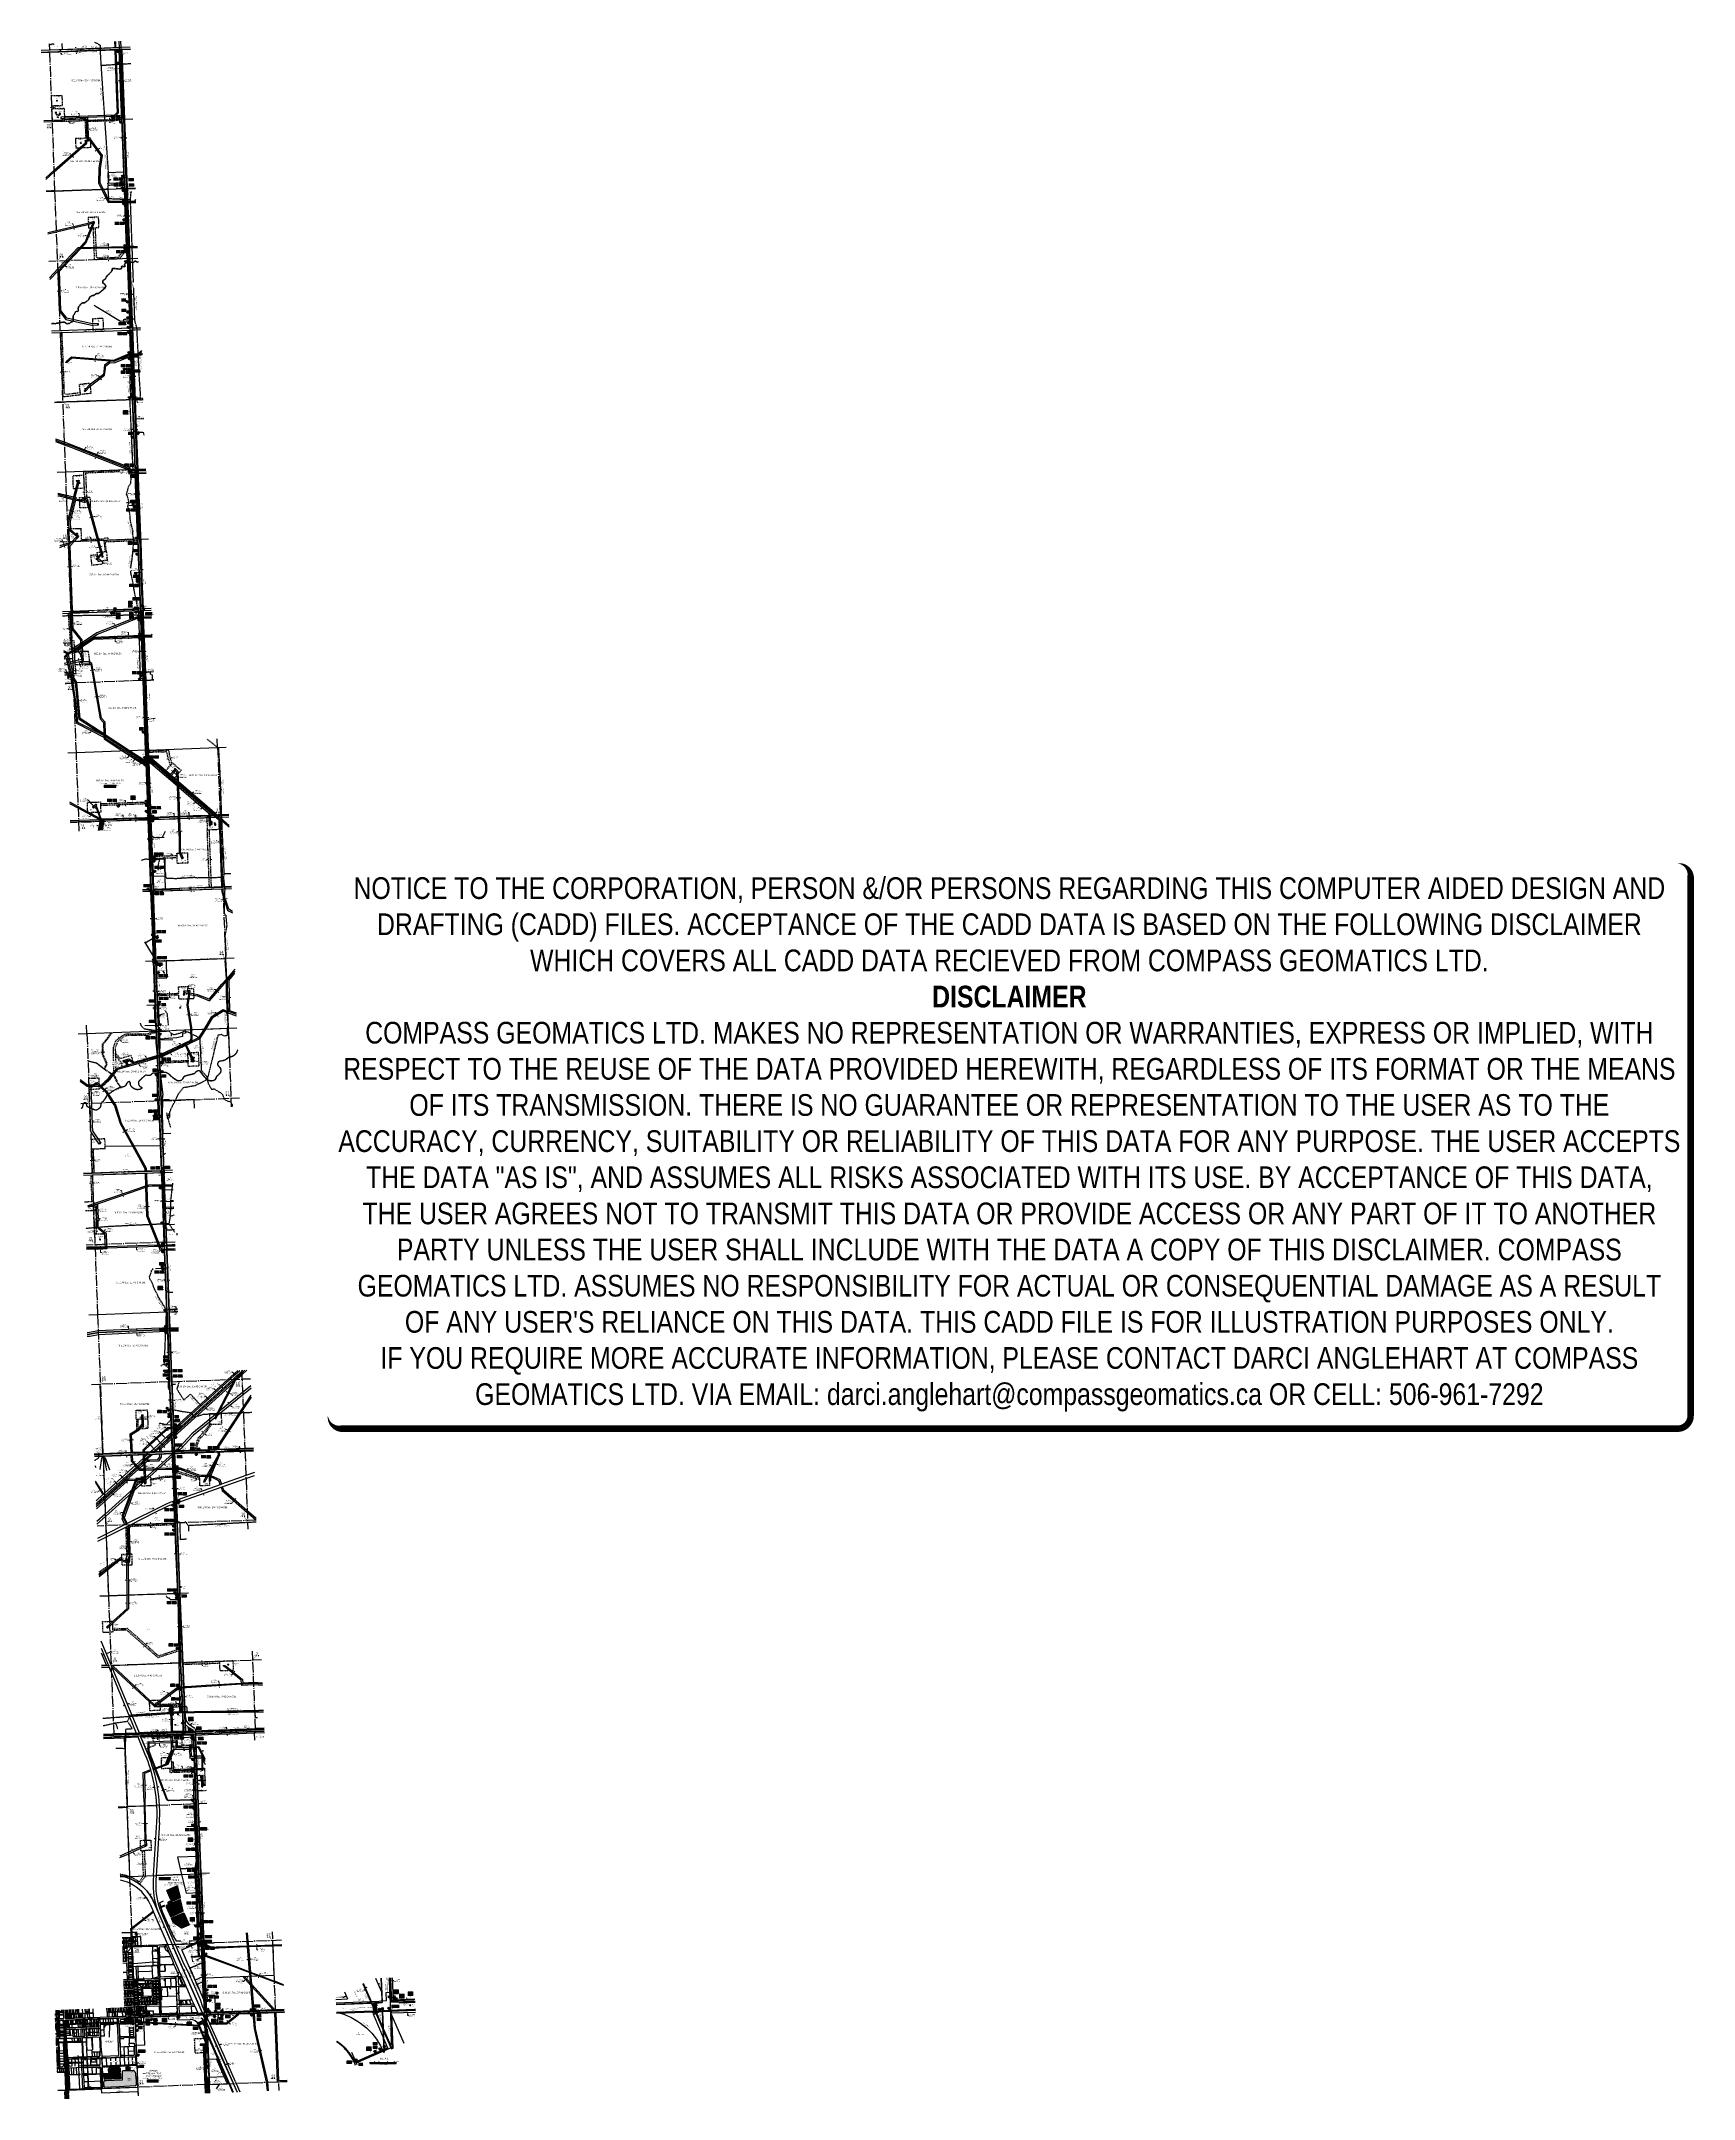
# Model space of a CAD drawing. Extents: x 686362 to 705426, y 5834844 to 5858570.
import ezdxf
from ezdxf.enums import TextEntityAlignment as Align

# ---------------------------------------------------------------- set-up
doc = ezdxf.new("R2010")
doc.units = 0
doc.header["$LTSCALE"] = 5
doc.header["$PDSIZE"] = 0.5
for name, pattern in [('BORDER2', [22.225, 6.35, -3.175, 6.35, -3.175, 0, -3.175]), ('foc-ACCESSROAD', [3.75, 2.5, -1.25]), ('foc-QUARTERLINE', [33, 25, -3, 2, -3]), ('foc-TIELINE', [1.875, 1.25, -0.625]), ('HIDDEN2', [4.7625, 3.175, -1.5875]), ('POWERLINE5', [7.8, 2.4, -0.6, 0.6, -0.6, 0.6, -0.6, 2.4]), ('UG_PIPE', [1.875, 1.25, -0.625])]:
    doc.linetypes.add(name, pattern=pattern)
for name, color, linetype in [('10', 1, 'Continuous'), ('35', 37, 'Continuous'), ('9', 3, 'Continuous'), ('AS-OWNER', 7, 'Continuous'), ('AS-PIPE-UG', 44, 'UG_PIPE'), ('AS-PIPE-UG-T', 44, 'Continuous'), ('AS-POWER', 104, 'foc-POWER'), ('AS-POWER-EXISTING', 72, 'POWERLINE5'), ('AS-POWER-T', 104, 'Continuous'), ('AS-ROADS', 254, 'Continuous'), ('AS-TELEPHONE', 224, 'foc-TEL'), ('AS-TELEPHONE-T', 224, 'Continuous'), ('C-SYMBOL', 7, 'Continuous'), ('CG-NOTES', 7, 'Continuous'), ('D-TXT', 6, 'Continuous'), ('DETAIL-T', 7, 'Continuous'), ('F-AR', 190, 'foc-ACCESSROAD'), ('F-RW', 190, 'Continuous'), ('F-WS', 190, 'foc-ACCESSROAD'), ('F-WS-S', 190, 'Continuous'), ('L-1', 7, 'Continuous'), ('L-33', 7, 'Continuous'), ('L-AREAREQUIRED', 7, 'Continuous'), ('L-QSEC', 8, 'foc-QUARTERLINE'), ('L-ROAD-T', 7, 'Continuous'), ('L-SEC', 7, 'Continuous'), ('L-SECLBL', 7, 'Continuous'), ('L-TITLEDB', 4, 'Continuous'), ('L-TITLEDB-T', 4, 'Continuous'), ('P-CROSSINGS', 250, 'Continuous'), ('T-EXISTING TFA', 220, 'HIDDEN2'), ('T-EXISTING TFA-T', 220, 'Continuous'), ('T-WATER', 160, 'Continuous'), ('T-WATER-H', 133, 'Continuous'), ('T-WATER-T', 170, 'Continuous'), ('WATERCOURSE', 146, 'foc-TIELINE')]:
    doc.layers.add(name, color=color, linetype=linetype)
doc.layers.add('AS-COUNTY', color=7, linetype='BORDER2', lineweight=60, true_color=0xcc33ff)
doc.layers.add('DISCLAIMER', color=7, linetype='Continuous', plot=False)
for name, color, linetype, lineweight in [('F-AR-T', 190, 'Continuous', 9), ('F-RW-T', 190, 'Continuous', 9), ('F-WS-T', 190, 'Continuous', 9), ('T-TEXT', 48, 'Continuous', 18)]:
    doc.layers.add(name, color=color, linetype=linetype, lineweight=lineweight)
for name, color, linetype, true_color in [('oil_and_gas_wells_pt', 7, 'Continuous', 0xfc3d16), ('P-PROPOSED-WL2', 7, 'Continuous', 0x05c1ff), ('P-PROPOSED-WL3', 92, 'Continuous', 0x00bd00), ('P-PROPOSED-WL4', 7, 'Continuous', 0x5b5bc8)]:
    doc.layers.add(name, color=color, linetype=linetype, true_color=true_color)
doc.styles.add('100L', font='ARIALN.TTF', dxfattribs={"height": 11})
doc.styles.add('175L', font='ARIALN.TTF', dxfattribs={"height": 10})
doc.styles.add('240', font='ARIALN.TTF', dxfattribs={"height": 30})
doc.styles.add('80', font='ARIALN.TTF', dxfattribs={"height": 10})
doc.styles.add('80CG', font='ARIALN.TTF', dxfattribs={"height": 10})
doc.styles.add('80L', font='ARIALN.TTF', dxfattribs={"height": 10})
doc.styles.add('80LS', font='ARIALNI.TTF', dxfattribs={"height": 10})
doc.styles.add('BOLD', font='ARIALNB.TTF')
doc.styles.add('Crossing', font='ARIALN.TTF', dxfattribs={"height": 10})
doc.styles.add('foc-LtypeFont', font='ARIALN.TTF', dxfattribs={"height": 7.35})
doc.styles.add('SIMPLEX', font='ARIALN.TTF')
doc.linetypes.add('foc-POWER', pattern='A,6,-1,["P",foc-LtypeFont,S=0.2,R=0,X=-0.625,Y=-0.75],-1.24,4', length=12.24)
doc.linetypes.add('foc-POWER-NOLINE', pattern='A,0,-4,["P",foc-LtypeFont,S=0.2,R=0,X=-0.625,Y=-0.75],-8.24', length=12.24)
doc.linetypes.add('foc-TEL', pattern='A,2,-1,["T",foc-LtypeFont,S=0.2,R=0,X=-0.425,Y=-0.75],-1.24,8', length=12.24)
doc.linetypes.add('foc-TEL-NOLINE', pattern='A,0,-2,["T",foc-LtypeFont,S=0.2,R=0,X=-0.425,Y=-0.75],-10.24', length=12.24)
doc.linetypes.add('foc-TOPO-flowdirection-NOLINE', pattern='A,0,[">",foc-LtypeFont,S=0.3,R=0,X=0,Y=-0.945],-20,[">",foc-LtypeFont,S=0.3,R=0,X=0,Y=-0.945],0', length=20)
doc.dimstyles.new('Compass 5 000', dxfattribs={"dimscale": 5, "dimtxt": 9, "dimasz": 2, "dimexe": 0.2, "dimexo": 0.0625, "dimgap": 0.5, "dimtad": 0, "dimtih": 1, "dimtoh": 1, "dimzin": 0, "dimdsep": 46, "dimtxsty": '80CG', "dimcen": 0.1, "dimse1": 1, "dimse2": 1, "dimclrd": 256, "dimclrt": 256, "dimaunit": 1, "dimadec": 4, "dimazin": 0, "dimtfac": 0.06, "dimtofl": 0, "dimtmove": 0, "dimatfit": 1, "dimfxl": 0.2, "dimtolj": 1, "dimtzin": 0, "dimlwd": -1, "dimarcsym": 0})

# ---------------------------------------------------------------- blocks, each defined once
blk = doc.blocks.new('L-SECLBL')
at = {"layer": '9', "color": 7}
for p, q in [((-5, -28), (-12, -28)), ((21, -28), (13, -28))]:
    blk.add_line(p, q, dxfattribs=at)
at = {"layer": '10', "color": 2, "style": 'SIMPLEX'}
blk.add_attdef('SEC', text='', height=30, dxfattribs=at).set_placement((0, 0), align=Align.MIDDLE)
at = {"layer": '10', "color": 5, "style": '80L'}
blk.add_attdef('TWP', text='', height=9.5, dxfattribs=at).set_placement((-14, -27), align=Align.MIDDLE_RIGHT)
blk.add_attdef('RGE', text='', height=9.5, dxfattribs=at).set_placement((4, -27), align=Align.MIDDLE_CENTER)
blk.add_attdef('MER', text='', height=9.5, dxfattribs=at).set_placement((23, -27), align=Align.MIDDLE_LEFT)
blk = doc.blocks.new('*D430')
at = {"layer": 'L-TITLEDB-T', "transparency": 16777216}
for p, q in [((686763, 5858491), (686762, 5858501)), ((686765, 5858440), (686765, 5858430)), ((686765, 5858430), (686775, 5858430))]:
    blk.add_line(p, q, dxfattribs=at)
for points in [[(686764, 5858491), (686761, 5858490), (686763, 5858481)], [(686766, 5858440), (686763, 5858440), (686764, 5858450)]]:
    blk.add_solid(points, dxfattribs=at)
at = {"layer": 'L-TITLEDB-T', "transparency": 16777216, "insert": (686812, 5858430), "char_height": 10, "attachment_point": 5, "style": '80CG'}
blk.add_mtext('\\A1;30.48 Road\\PPlan 5658 RS', dxfattribs=at)
blk = doc.blocks.new('*D433')
at = {"layer": 'F-RW-T', "transparency": 16777216}
for p, q in [((687210, 5858251), (687200, 5858250)), ((687245, 5858252), (687255, 5858253))]:
    blk.add_line(p, q, dxfattribs=at)
for points in [[(687210, 5858253), (687210, 5858249), (687220, 5858251)], [(687245, 5858254), (687245, 5858251), (687235, 5858252)]]:
    blk.add_solid(points, dxfattribs=at)
at = {"layer": 'F-RW-T', "transparency": 16777216, "insert": (687161, 5858250), "char_height": 10, "attachment_point": 5, "style": '80CG'}
blk.add_mtext('\\A1;Bonavista\\P15.00 P/L R/W\\PPlan 082 1558', dxfattribs=at)
blk = doc.blocks.new('*D434')
at = {"layer": 'F-RW-T', "transparency": 16777216}
for p, q in [((686799, 5857737), (686789, 5857737)), ((686800, 5857697), (686799, 5857737)), ((686801, 5857662), (686802, 5857652))]:
    blk.add_line(p, q, dxfattribs=at)
for points in [[(686802, 5857697), (686798, 5857697), (686800, 5857687)], [(686803, 5857662), (686800, 5857662), (686801, 5857672)]]:
    blk.add_solid(points, dxfattribs=at)
at = {"layer": 'F-RW-T', "transparency": 16777216, "insert": (686749, 5857737), "char_height": 10, "attachment_point": 5, "style": '80CG'}
blk.add_mtext('\\A1;Bonavista\\P15.00 P/L R/W\\PPlan 082 1544', dxfattribs=at)
blk = doc.blocks.new('*D435')
at = {"layer": 'F-RW-T', "transparency": 16777216}
for p, q in [((686881, 5857552), (686871, 5857552)), ((686916, 5857554), (686926, 5857554))]:
    blk.add_line(p, q, dxfattribs=at)
for points in [[(686881, 5857554), (686881, 5857551), (686891, 5857553)], [(686916, 5857556), (686916, 5857552), (686906, 5857553)]]:
    blk.add_solid(points, dxfattribs=at)
at = {"layer": 'F-RW-T', "transparency": 16777216, "insert": (686965, 5857554), "char_height": 10, "attachment_point": 5, "style": '80CG'}
blk.add_mtext('\\A1;Bonavista\\P15.00 P/L R/W\\PPlan 082 1544', dxfattribs=at)
blk = doc.blocks.new('*D436')
at = {"layer": 'F-RW-T', "transparency": 16777216}
for p, q in [((686994, 5857307), (686985, 5857301)), ((687022, 5857328), (687030, 5857333)), ((687030, 5857333), (687040, 5857333))]:
    blk.add_line(p, q, dxfattribs=at)
for points in [[(686993, 5857308), (686994, 5857306), (687002, 5857313)], [(687021, 5857329), (687023, 5857326), (687014, 5857322)]]:
    blk.add_solid(points, dxfattribs=at)
at = {"layer": 'F-RW-T', "transparency": 16777216, "insert": (687079, 5857333), "char_height": 10, "attachment_point": 5, "style": '80CG'}
blk.add_mtext('\\A1;Bonavista\\P15.00 P/L R/W\\PPlan 912 2742', dxfattribs=at)
blk = doc.blocks.new('*D437')
at = {"layer": 'F-RW-T', "transparency": 16777216}
for p, q in [((686699, 5857272), (686689, 5857272)), ((686706, 5857264), (686699, 5857272)), ((686729, 5857238), (686736, 5857230))]:
    blk.add_line(p, q, dxfattribs=at)
for points in [[(686707, 5857265), (686705, 5857263), (686712, 5857257)], [(686730, 5857239), (686728, 5857237), (686722, 5857245)]]:
    blk.add_solid(points, dxfattribs=at)
at = {"layer": 'F-RW-T', "transparency": 16777216, "insert": (686650, 5857272), "char_height": 10, "attachment_point": 5, "style": '80CG'}
blk.add_mtext('\\A1;Bonavista\\P15.00 P/L R/W\\PPlan 822 1254', dxfattribs=at)
blk = doc.blocks.new('*D438')
at = {"layer": 'L-TITLEDB-T', "transparency": 16777216}
for p, q in [((687290, 5857454), (687280, 5857454)), ((687340, 5857456), (687350, 5857456))]:
    blk.add_line(p, q, dxfattribs=at)
for points in [[(687290, 5857456), (687290, 5857453), (687300, 5857455)], [(687340, 5857458), (687340, 5857454), (687330, 5857456)]]:
    blk.add_solid(points, dxfattribs=at)
at = {"layer": 'L-TITLEDB-T', "transparency": 16777216, "insert": (687243, 5857454), "char_height": 10, "attachment_point": 5, "style": '80CG'}
blk.add_mtext('\\A1;30.18 Road\\PPlan 2853 NY', dxfattribs=at)
blk = doc.blocks.new('*D439')
at = {"layer": 'L-TITLEDB-T', "transparency": 16777216}
for p, q in [((687265, 5858113), (687255, 5858112)), ((687315, 5858114), (687325, 5858115))]:
    blk.add_line(p, q, dxfattribs=at)
for points in [[(687265, 5858114), (687265, 5858111), (687275, 5858113)], [(687315, 5858116), (687315, 5858113), (687305, 5858114)]]:
    blk.add_solid(points, dxfattribs=at)
at = {"layer": 'L-TITLEDB-T', "transparency": 16777216, "insert": (687363, 5858115), "char_height": 10, "attachment_point": 5, "style": '80CG'}
blk.add_mtext('\\A1;30.18 Road\\PPlan 2853 NY', dxfattribs=at)
blk = doc.blocks.new('*D440')
at = {"layer": 'F-RW-T', "transparency": 16777216}
for p, q in [((686729, 5856465), (686719, 5856465)), ((686734, 5856443), (686729, 5856465)), ((686742, 5856409), (686744, 5856399))]:
    blk.add_line(p, q, dxfattribs=at)
for points in [[(686736, 5856443), (686732, 5856443), (686736, 5856433)], [(686743, 5856409), (686740, 5856409), (686740, 5856419)]]:
    blk.add_solid(points, dxfattribs=at)
at = {"layer": 'F-RW-T', "transparency": 16777216, "insert": (686680, 5856465), "char_height": 10, "attachment_point": 5, "style": '80CG'}
blk.add_mtext('\\A1;CNRL\\P15.00 P/L R/W\\PPlan 042 0824', dxfattribs=at)
blk = doc.blocks.new('*D441')
at = {"layer": 'F-RW-T', "transparency": 16777216}
for p, q in [((686878, 5856329), (686868, 5856329)), ((686887, 5856326), (686878, 5856329)), ((686920, 5856312), (686929, 5856308))]:
    blk.add_line(p, q, dxfattribs=at)
for points in [[(686888, 5856327), (686887, 5856324), (686896, 5856322)], [(686920, 5856314), (686919, 5856311), (686910, 5856316)]]:
    blk.add_solid(points, dxfattribs=at)
at = {"layer": 'F-RW-T', "transparency": 16777216, "insert": (686829, 5856329), "char_height": 10, "attachment_point": 5, "style": '80CG'}
blk.add_mtext('\\A1;CNRL\\P15.00 P/L R/W\\PPlan 142 1903', dxfattribs=at)
blk = doc.blocks.new('*D442')
at = {"layer": 'F-RW-T', "transparency": 16777216}
for p, q in [((687138, 5856234), (687128, 5856234)), ((687139, 5856207), (687138, 5856234)), ((687139, 5856172), (687139, 5856162))]:
    blk.add_line(p, q, dxfattribs=at)
for points in [[(687140, 5856207), (687137, 5856207), (687139, 5856197)], [(687141, 5856172), (687137, 5856172), (687139, 5856182)]]:
    blk.add_solid(points, dxfattribs=at)
at = {"layer": 'F-RW-T', "transparency": 16777216, "insert": (687089, 5856234), "char_height": 10, "attachment_point": 5, "style": '80CG'}
blk.add_mtext('\\A1;CNRL\\P15.00 P/L R/W\\PPlan 042 5206', dxfattribs=at)
blk = doc.blocks.new('*D443')
at = {"layer": 'L-TITLEDB-T', "transparency": 16777216}
for p, q in [((687324, 5856555), (687314, 5856555)), ((687374, 5856557), (687384, 5856557))]:
    blk.add_line(p, q, dxfattribs=at)
for points in [[(687324, 5856557), (687324, 5856553), (687334, 5856555)], [(687374, 5856559), (687374, 5856555), (687364, 5856557)]]:
    blk.add_solid(points, dxfattribs=at)
at = {"layer": 'L-TITLEDB-T', "transparency": 16777216, "insert": (687277, 5856555), "char_height": 10, "attachment_point": 5, "style": '80CG'}
blk.add_mtext('\\A1;30.18 Road\\PPlan 2853 NY', dxfattribs=at)
blk = doc.blocks.new('*D444')
at = {"layer": 'L-TITLEDB-T', "transparency": 16777216}
for p, q in [((687358, 5855652), (687348, 5855652)), ((687409, 5855654), (687419, 5855654))]:
    blk.add_line(p, q, dxfattribs=at)
for points in [[(687358, 5855654), (687359, 5855650), (687368, 5855653)], [(687409, 5855656), (687409, 5855652), (687399, 5855654)]]:
    blk.add_solid(points, dxfattribs=at)
at = {"layer": 'L-TITLEDB-T', "transparency": 16777216, "insert": (687311, 5855652), "char_height": 10, "attachment_point": 5, "style": '80CG'}
blk.add_mtext('\\A1;30.18 Road\\PPlan 2853 NY', dxfattribs=at)
blk = doc.blocks.new('*D445')
at = {"layer": 'F-RW-T', "transparency": 16777216}
for p, q in [((686556, 5855687), (686546, 5855687)), ((686591, 5855689), (686601, 5855689))]:
    blk.add_line(p, q, dxfattribs=at)
for points in [[(686556, 5855689), (686556, 5855686), (686566, 5855688)], [(686591, 5855690), (686591, 5855687), (686581, 5855688)]]:
    blk.add_solid(points, dxfattribs=at)
at = {"layer": 'F-RW-T', "transparency": 16777216, "insert": (686640, 5855689), "char_height": 10, "attachment_point": 5, "style": '80CG'}
blk.add_mtext('\\A1;CNRL\\P15.00 P/L R/W\\PPlan 142 1903', dxfattribs=at)
blk = doc.blocks.new('*D446')
at = {"layer": 'F-RW-T', "transparency": 16777216}
for p, q in [((686607, 5856012), (686599, 5856019)), ((686632, 5855988), (686648, 5855973)), ((686648, 5855973), (686658, 5855973))]:
    blk.add_line(p, q, dxfattribs=at)
for points in [[(686608, 5856013), (686605, 5856011), (686614, 5856005)], [(686633, 5855989), (686631, 5855987), (686625, 5855995)]]:
    blk.add_solid(points, dxfattribs=at)
at = {"layer": 'F-RW-T', "transparency": 16777216, "insert": (686697, 5855973), "char_height": 10, "attachment_point": 5, "style": '80CG'}
blk.add_mtext('\\A1;CNRL\\P15.00 P/L R/W\\PPlan 042 5206', dxfattribs=at)
blk = doc.blocks.new('*D447')
at = {"layer": 'F-RW-T', "transparency": 16777216}
for p, q in [((687094, 5856750), (687084, 5856750)), ((687103, 5856755), (687094, 5856750)), ((687134, 5856770), (687143, 5856775))]:
    blk.add_line(p, q, dxfattribs=at)
for points in [[(687102, 5856756), (687104, 5856753), (687112, 5856759)], [(687133, 5856772), (687135, 5856769), (687125, 5856766)]]:
    blk.add_solid(points, dxfattribs=at)
at = {"layer": 'F-RW-T', "transparency": 16777216, "insert": (687045, 5856750), "char_height": 10, "attachment_point": 5, "style": '80CG'}
blk.add_mtext('\\A1;Bonavista\\P15.00 P/L R/W\\PPlan 912 2742', dxfattribs=at)
blk = doc.blocks.new('*D448')
at = {"layer": 'L-TITLEDB-T', "transparency": 16777216}
for p, q in [((687394, 5854705), (687384, 5854704)), ((687444, 5854707), (687454, 5854707))]:
    blk.add_line(p, q, dxfattribs=at)
for points in [[(687394, 5854707), (687394, 5854703), (687404, 5854705)], [(687444, 5854708), (687444, 5854705), (687434, 5854706)]]:
    blk.add_solid(points, dxfattribs=at)
at = {"layer": 'L-TITLEDB-T', "transparency": 16777216, "insert": (687347, 5854704), "char_height": 10, "attachment_point": 5, "style": '80CG'}
blk.add_mtext('\\A1;30.18 Road\\PPlan 2853 NY', dxfattribs=at)
blk = doc.blocks.new('*D449')
at = {"layer": 'L-TITLEDB-T', "transparency": 16777216}
for p, q in [((687418, 5854091), (687393, 5854090)), ((687468, 5854093), (687478, 5854094))]:
    blk.add_line(p, q, dxfattribs=at)
for points in [[(687418, 5854093), (687418, 5854090), (687428, 5854092)], [(687468, 5854095), (687468, 5854091), (687458, 5854093)]]:
    blk.add_solid(points, dxfattribs=at)
at = {"layer": 'L-TITLEDB-T', "transparency": 16777216, "insert": (687356, 5854090), "char_height": 10, "attachment_point": 5, "style": '80CG'}
blk.add_mtext('\\A1;30.18 Road\\PPlan 2853 NY', dxfattribs=at)
blk = doc.blocks.new('*D450')
at = {"layer": 'L-TITLEDB-T', "transparency": 16777216}
for p, q in [((687446, 5853346), (687436, 5853346)), ((687496, 5853348), (687506, 5853349))]:
    blk.add_line(p, q, dxfattribs=at)
for points in [[(687446, 5853348), (687446, 5853345), (687456, 5853347)], [(687496, 5853350), (687496, 5853347), (687486, 5853348)]]:
    blk.add_solid(points, dxfattribs=at)
at = {"layer": 'L-TITLEDB-T', "transparency": 16777216, "insert": (687399, 5853346), "char_height": 10, "attachment_point": 5, "style": '80CG'}
blk.add_mtext('\\A1;30.18 Road\\PPlan 2853 NY', dxfattribs=at)
blk = doc.blocks.new('*D451')
at = {"layer": 'F-RW-T', "transparency": 16777216}
for p, q in [((687024, 5854710), (687014, 5854710)), ((687030, 5854702), (687024, 5854710)), ((687051, 5854674), (687057, 5854666))]:
    blk.add_line(p, q, dxfattribs=at)
for points in [[(687031, 5854703), (687029, 5854701), (687036, 5854694)], [(687052, 5854675), (687050, 5854673), (687045, 5854682)]]:
    blk.add_solid(points, dxfattribs=at)
at = {"layer": 'F-RW-T', "transparency": 16777216, "insert": (686975, 5854710), "char_height": 10, "attachment_point": 5, "style": '80CG'}
blk.add_mtext('\\A1;Bonavista\\P15.00 P/L R/W\\PPlan 092 4398', dxfattribs=at)
blk = doc.blocks.new('*D452')
at = {"layer": 'F-RW-T', "transparency": 16777216}
for p, q in [((686986, 5854883), (686985, 5854873)), ((686989, 5854918), (686991, 5854947)), ((686991, 5854947), (687001, 5854947))]:
    blk.add_line(p, q, dxfattribs=at)
for points in [[(686984, 5854884), (686988, 5854883), (686987, 5854893)], [(686987, 5854918), (686990, 5854918), (686988, 5854908)]]:
    blk.add_solid(points, dxfattribs=at)
at = {"layer": 'F-RW-T', "transparency": 16777216, "insert": (687040, 5854947), "char_height": 10, "attachment_point": 5, "style": '80CG'}
blk.add_mtext('\\A1;I3 Energy\\P15.00 P/L R/W\\PPlan 842 2241', dxfattribs=at)
blk = doc.blocks.new('*D453')
at = {"layer": 'F-RW-T', "transparency": 16777216}
for p, q in [((686853, 5853833), (686849, 5853824)), ((686865, 5853866), (686872, 5853883)), ((686872, 5853883), (686882, 5853883))]:
    blk.add_line(p, q, dxfattribs=at)
for points in [[(686851, 5853834), (686854, 5853833), (686856, 5853843)], [(686864, 5853867), (686867, 5853865), (686862, 5853857)]]:
    blk.add_solid(points, dxfattribs=at)
at = {"layer": 'F-RW-T', "transparency": 16777216, "insert": (686921, 5853883), "char_height": 10, "attachment_point": 5, "style": '80CG'}
blk.add_mtext('\\A1;Bonavista\\P15.00 P/L R/W\\PPlan 012 1741', dxfattribs=at)
blk = doc.blocks.new('*D454')
at = {"layer": 'F-RW-T', "transparency": 16777216}
for p, q in [((686990, 5853764), (686986, 5853755)), ((687002, 5853796), (687016, 5853831)), ((687016, 5853831), (687026, 5853831))]:
    blk.add_line(p, q, dxfattribs=at)
for points in [[(686988, 5853764), (686991, 5853763), (686993, 5853773)], [(687001, 5853797), (687004, 5853796), (686999, 5853787)]]:
    blk.add_solid(points, dxfattribs=at)
at = {"layer": 'F-RW-T', "transparency": 16777216, "insert": (687065, 5853831), "char_height": 10, "attachment_point": 5, "style": '80CG'}
blk.add_mtext('\\A1;Bonavista\\P15.00 P/L R/W\\PPlan 822 1746', dxfattribs=at)
blk = doc.blocks.new('*D455')
at = {"layer": 'F-RW-T', "transparency": 16777216}
for p, q in [((686687, 5853160), (686678, 5853162)), ((686721, 5853151), (686740, 5853146))]:
    blk.add_line(p, q, dxfattribs=at)
for points in [[(686688, 5853161), (686687, 5853158), (686697, 5853157)], [(686722, 5853153), (686721, 5853150), (686712, 5853154)]]:
    blk.add_solid(points, dxfattribs=at)
at = {"layer": 'F-RW-T', "transparency": 16777216, "insert": (686780, 5853146), "char_height": 10, "attachment_point": 5, "style": '80CG'}
blk.add_mtext('\\A1;Bonavista\\P15.00 P/L R/W\\PPlan 062 2604', dxfattribs=at)
blk = doc.blocks.new('*D456')
at = {"layer": 'F-RW-T', "transparency": 16777216}
for p, q in [((686685, 5853089), (686676, 5853092)), ((686719, 5853081), (686729, 5853079))]:
    blk.add_line(p, q, dxfattribs=at)
for points in [[(686686, 5853091), (686685, 5853088), (686695, 5853087)], [(686720, 5853083), (686719, 5853079), (686710, 5853083)]]:
    blk.add_solid(points, dxfattribs=at)
at = {"layer": 'F-RW-T', "transparency": 16777216, "insert": (686768, 5853079), "char_height": 10, "attachment_point": 5, "style": '80CG'}
blk.add_mtext('\\A1;Bonavista\\P15.00 P/L R/W\\PPlan 142 5682', dxfattribs=at)
blk = doc.blocks.new('*D457')
at = {"layer": 'F-RW-T', "transparency": 16777216}
for p, q in [((686929, 5853076), (686919, 5853073)), ((686963, 5853085), (686972, 5853088)), ((686972, 5853088), (686982, 5853088))]:
    blk.add_line(p, q, dxfattribs=at)
for points in [[(686928, 5853078), (686929, 5853074), (686938, 5853079)], [(686962, 5853087), (686963, 5853084), (686953, 5853083)]]:
    blk.add_solid(points, dxfattribs=at)
at = {"layer": 'F-RW-T', "transparency": 16777216, "insert": (687021, 5853088), "char_height": 10, "attachment_point": 5, "style": '80CG'}
blk.add_mtext('\\A1;CNRL\\P15.00 P/L R/W\\PPlan 982 0671', dxfattribs=at)
blk = doc.blocks.new('*D458')
at = {"layer": 'F-RW-T', "transparency": 16777216}
for p, q in [((687013, 5852731), (687003, 5852731)), ((687023, 5852734), (687013, 5852731)), ((687056, 5852743), (687066, 5852746))]:
    blk.add_line(p, q, dxfattribs=at)
for points in [[(687022, 5852736), (687023, 5852732), (687032, 5852737)], [(687056, 5852745), (687057, 5852742), (687047, 5852741)]]:
    blk.add_solid(points, dxfattribs=at)
at = {"layer": 'F-RW-T', "transparency": 16777216, "insert": (686964, 5852731), "char_height": 10, "attachment_point": 5, "style": '80CG'}
blk.add_mtext('\\A1;CNRL\\P15.00 P/L R/W\\PPlan 982 0671', dxfattribs=at)
blk = doc.blocks.new('*D459')
at = {"layer": 'F-RW-T', "transparency": 16777216}
for p, q in [((687004, 5852625), (686997, 5852631)), ((687030, 5852601), (687083, 5852551)), ((687083, 5852551), (687093, 5852551))]:
    blk.add_line(p, q, dxfattribs=at)
for points in [[(687005, 5852626), (687003, 5852623), (687011, 5852618)], [(687031, 5852602), (687028, 5852600), (687022, 5852608)]]:
    blk.add_solid(points, dxfattribs=at)
at = {"layer": 'F-RW-T', "transparency": 16777216, "insert": (687132, 5852551), "char_height": 10, "attachment_point": 5, "style": '80CG'}
blk.add_mtext('\\A1;CNRL\\P15.00 P/L R/W\\PPlan 132 4613', dxfattribs=at)
blk = doc.blocks.new('*D460')
at = {"layer": 'F-RW-T', "transparency": 16777216}
for p, q in [((686606, 5852820), (686596, 5852820)), ((686622, 5852774), (686606, 5852820)), ((686633, 5852741), (686637, 5852732))]:
    blk.add_line(p, q, dxfattribs=at)
for points in [[(686623, 5852775), (686620, 5852774), (686625, 5852765)], [(686635, 5852742), (686632, 5852740), (686630, 5852750)]]:
    blk.add_solid(points, dxfattribs=at)
at = {"layer": 'F-RW-T', "transparency": 16777216, "insert": (686557, 5852820), "char_height": 10, "attachment_point": 5, "style": '80CG'}
blk.add_mtext('\\A1;Bonavista\\P15.00 P/L R/W\\PPlan 062 2604', dxfattribs=at)
blk = doc.blocks.new('*D461')
at = {"layer": 'F-RW-T', "transparency": 16777216}
for p, q in [((686677, 5852510), (686667, 5852509)), ((686715, 5852511), (686725, 5852512))]:
    blk.add_line(p, q, dxfattribs=at)
for points in [[(686677, 5852511), (686677, 5852508), (686687, 5852510)], [(686715, 5852513), (686715, 5852510), (686705, 5852511)]]:
    blk.add_solid(points, dxfattribs=at)
at = {"layer": 'F-RW-T', "transparency": 16777216, "insert": (686764, 5852512), "char_height": 10, "attachment_point": 5, "style": '80CG'}
blk.add_mtext('\\A1;Bonavista\\P18.00 P/L R/W\\PPlan 092 4520', dxfattribs=at)
blk = doc.blocks.new('*D462')
at = {"layer": 'L-TITLEDB-T', "transparency": 16777216}
for p, q in [((687479, 5852475), (687469, 5852475)), ((687529, 5852477), (687539, 5852478))]:
    blk.add_line(p, q, dxfattribs=at)
for points in [[(687479, 5852477), (687479, 5852474), (687489, 5852476)], [(687529, 5852479), (687529, 5852476), (687519, 5852477)]]:
    blk.add_solid(points, dxfattribs=at)
at = {"layer": 'L-TITLEDB-T', "transparency": 16777216, "insert": (687432, 5852475), "char_height": 10, "attachment_point": 5, "style": '80CG', "bg_fill": 3, "box_fill_scale": 1.1, "bg_fill_color": 256, "bg_fill_true_color": 13158600, "bg_fill_transparency": 0}
blk.add_mtext('\\A1;30.18 Road\\PPlan 2853 NY', dxfattribs=at)
blk = doc.blocks.new('*D463')
at = {"layer": 'F-RW-T', "transparency": 16777216}
for p, q in [((686702, 5851858), (686692, 5851858)), ((686740, 5851859), (686750, 5851860))]:
    blk.add_line(p, q, dxfattribs=at)
for points in [[(686701, 5851860), (686702, 5851856), (686712, 5851858)], [(686739, 5851861), (686740, 5851858), (686730, 5851859)]]:
    blk.add_solid(points, dxfattribs=at)
at = {"layer": 'F-RW-T', "transparency": 16777216, "insert": (686789, 5851860), "char_height": 10, "attachment_point": 5, "style": '80CG'}
blk.add_mtext('\\A1;Bonavista\\P18.00 P/L R/W\\PPlan 092 4520', dxfattribs=at)
blk = doc.blocks.new('*D464')
at = {"layer": 'F-RW-T', "transparency": 16777216}
for p, q in [((687365, 5853600), (687355, 5853600)), ((687400, 5853602), (687410, 5853602))]:
    blk.add_line(p, q, dxfattribs=at)
for points in [[(687365, 5853602), (687365, 5853599), (687375, 5853601)], [(687400, 5853603), (687400, 5853600), (687390, 5853601)]]:
    blk.add_solid(points, dxfattribs=at)
at = {"layer": 'F-RW-T', "transparency": 16777216, "insert": (687316, 5853600), "char_height": 10, "attachment_point": 5, "style": '80CG', "bg_fill": 3, "box_fill_scale": 1.1, "bg_fill_color": 256, "bg_fill_true_color": 13158600, "bg_fill_transparency": 0}
blk.add_mtext('\\A1;Bonavista\\P15.00 P/L R/W\\PPlan 012 1741', dxfattribs=at)
blk = doc.blocks.new('*D465')
at = {"layer": 'F-RW-T', "transparency": 16777216}
for p, q in [((687205, 5851855), (687195, 5851855)), ((687212, 5851839), (687205, 5851855)), ((687225, 5851807), (687228, 5851798))]:
    blk.add_line(p, q, dxfattribs=at)
for points in [[(687213, 5851840), (687210, 5851839), (687215, 5851830)], [(687226, 5851807), (687223, 5851806), (687221, 5851816)]]:
    blk.add_solid(points, dxfattribs=at)
at = {"layer": 'F-RW-T', "transparency": 16777216, "insert": (687156, 5851855), "char_height": 10, "attachment_point": 5, "style": '80CG'}
blk.add_mtext('\\A1;Bonavista\\P15.00 P/L R/W\\PPlan 962 1042', dxfattribs=at)
blk = doc.blocks.new('*D466')
at = {"layer": 'F-RW-T', "transparency": 16777216}
for p, q in [((687368, 5851750), (687358, 5851750)), ((687369, 5851724), (687368, 5851750)), ((687371, 5851689), (687371, 5851679))]:
    blk.add_line(p, q, dxfattribs=at)
for points in [[(687371, 5851724), (687368, 5851724), (687370, 5851714)], [(687372, 5851689), (687369, 5851689), (687370, 5851699)]]:
    blk.add_solid(points, dxfattribs=at)
at = {"layer": 'F-RW-T', "transparency": 16777216, "insert": (687319, 5851750), "char_height": 10, "attachment_point": 5, "style": '80CG'}
blk.add_mtext('\\A1;Bonavista\\P15.00 P/L R/W\\PPlan 952 0156', dxfattribs=at)
blk = doc.blocks.new('*D467')
at = {"layer": 'F-RW-T', "transparency": 16777216}
for p, q in [((687214, 5851703), (687213, 5851713)), ((687215, 5851673), (687216, 5851648)), ((687216, 5851648), (687226, 5851648))]:
    blk.add_line(p, q, dxfattribs=at)
for points in [[(687215, 5851703), (687212, 5851703), (687214, 5851693)], [(687217, 5851673), (687213, 5851673), (687215, 5851683)]]:
    blk.add_solid(points, dxfattribs=at)
at = {"layer": 'F-RW-T', "transparency": 16777216, "insert": (687265, 5851648), "char_height": 10, "attachment_point": 5, "style": '80CG'}
blk.add_mtext('\\A1;Bonavista\\P10.00 P/L R/W\\PPlan 052 1971', dxfattribs=at)
blk = doc.blocks.new('*D468')
at = {"layer": 'L-TITLEDB-T', "transparency": 16777216}
for p, q in [((687515, 5851533), (687490, 5851532)), ((687565, 5851534), (687575, 5851535))]:
    blk.add_line(p, q, dxfattribs=at)
for points in [[(687515, 5851534), (687515, 5851531), (687525, 5851533)], [(687565, 5851536), (687565, 5851533), (687555, 5851534)]]:
    blk.add_solid(points, dxfattribs=at)
at = {"layer": 'L-TITLEDB-T', "transparency": 16777216, "insert": (687453, 5851532), "char_height": 10, "attachment_point": 5, "style": '80CG'}
blk.add_mtext('\\A1;30.18 Road\\PPlan 2853 NY', dxfattribs=at)
blk = doc.blocks.new('*D469')
at = {"layer": 'F-RW-T', "transparency": 16777216}
for p, q in [((686936, 5851317), (686926, 5851315)), ((686970, 5851323), (686980, 5851325))]:
    blk.add_line(p, q, dxfattribs=at)
for points in [[(686935, 5851319), (686936, 5851315), (686946, 5851319)], [(686970, 5851325), (686970, 5851321), (686960, 5851321)]]:
    blk.add_solid(points, dxfattribs=at)
at = {"layer": 'F-RW-T', "transparency": 16777216, "insert": (687019, 5851325), "char_height": 10, "attachment_point": 5, "style": '80CG'}
blk.add_mtext('\\A1;Bonavista\\P15.00 P/L R/W\\PPlan 092 3115', dxfattribs=at)
blk = doc.blocks.new('*D470')
at = {"layer": 'F-RW-T', "transparency": 16777216}
for p, q in [((686794, 5851441), (686792, 5851450)), ((686802, 5851406), (686814, 5851354)), ((686814, 5851354), (686824, 5851354))]:
    blk.add_line(p, q, dxfattribs=at)
for points in [[(686796, 5851441), (686793, 5851440), (686797, 5851431)], [(686804, 5851407), (686801, 5851406), (686800, 5851416)]]:
    blk.add_solid(points, dxfattribs=at)
at = {"layer": 'F-RW-T', "transparency": 16777216, "insert": (686863, 5851354), "char_height": 10, "attachment_point": 5, "style": '80CG'}
blk.add_mtext('\\A1;Bonavista\\P15.00 P/L R/W\\PPlan 082 4610', dxfattribs=at)
blk = doc.blocks.new('*D471')
at = {"layer": 'F-RW-T', "transparency": 16777216}
for p, q in [((686707, 5851249), (686697, 5851247)), ((686741, 5851257), (686751, 5851260))]:
    blk.add_line(p, q, dxfattribs=at)
for points in [[(686706, 5851251), (686707, 5851248), (686716, 5851252)], [(686741, 5851259), (686741, 5851256), (686731, 5851255)]]:
    blk.add_solid(points, dxfattribs=at)
at = {"layer": 'F-RW-T', "transparency": 16777216, "insert": (686790, 5851260), "char_height": 10, "attachment_point": 5, "style": '80CG'}
blk.add_mtext('\\A1;Bonavista\\P15.00 P/L R/W\\PPlan 922 3089', dxfattribs=at)
blk = doc.blocks.new('*D472')
at = {"layer": 'F-RW-T', "transparency": 16777216}
for p, q in [((686681, 5851296), (686671, 5851293)), ((686715, 5851304), (686759, 5851314))]:
    blk.add_line(p, q, dxfattribs=at)
for points in [[(686680, 5851297), (686681, 5851294), (686690, 5851298)], [(686714, 5851305), (686715, 5851302), (686705, 5851301)]]:
    blk.add_solid(points, dxfattribs=at)
at = {"layer": 'F-RW-T', "transparency": 16777216, "insert": (686798, 5851314), "char_height": 10, "attachment_point": 5, "style": '80CG'}
blk.add_mtext('\\A1;Bonavista\\P15.00 P/L R/W\\PPlan 062 1579', dxfattribs=at)
blk = doc.blocks.new('*D473')
at = {"layer": 'F-RW-T', "transparency": 16777216}
for p, q in [((686990, 5851008), (686980, 5851006)), ((687024, 5851014), (687034, 5851016))]:
    blk.add_line(p, q, dxfattribs=at)
for points in [[(686990, 5851010), (686990, 5851006), (687000, 5851010)], [(687024, 5851016), (687025, 5851012), (687015, 5851012)]]:
    blk.add_solid(points, dxfattribs=at)
at = {"layer": 'F-RW-T', "transparency": 16777216, "insert": (687073, 5851016), "char_height": 10, "attachment_point": 5, "style": '80CG'}
blk.add_mtext('\\A1;Bonavista\\P15.00 P/L R/W\\PPlan 092 3115', dxfattribs=at)
blk = doc.blocks.new('*D474')
at = {"layer": 'F-RW-T', "transparency": 16777216}
for p, q in [((686769, 5850962), (686759, 5850961)), ((686803, 5850965), (686813, 5850966))]:
    blk.add_line(p, q, dxfattribs=at)
for points in [[(686768, 5850963), (686769, 5850960), (686778, 5850963)], [(686803, 5850967), (686804, 5850963), (686793, 5850964)]]:
    blk.add_solid(points, dxfattribs=at)
at = {"layer": 'F-RW-T', "transparency": 16777216, "insert": (686852, 5850966), "char_height": 10, "attachment_point": 5, "style": '80CG'}
blk.add_mtext('\\A1;Bonavista\\P15.00 P/L R/W\\PPlan 922 3089', dxfattribs=at)
blk = doc.blocks.new('*D475')
at = {"layer": 'F-RW-T', "transparency": 16777216}
for p, q in [((686931, 5850599), (686921, 5850599)), ((686936, 5850610), (686931, 5850599)), ((686952, 5850641), (686957, 5850650))]:
    blk.add_line(p, q, dxfattribs=at)
for points in [[(686935, 5850611), (686938, 5850609), (686941, 5850619)], [(686951, 5850642), (686954, 5850640), (686948, 5850632)]]:
    blk.add_solid(points, dxfattribs=at)
at = {"layer": 'F-RW-T', "transparency": 16777216, "insert": (686882, 5850599), "char_height": 10, "attachment_point": 5, "style": '80CG'}
blk.add_mtext('\\A1;Bonavista\\P15.00 P/L R/W\\PPlan 062 2618', dxfattribs=at)
blk = doc.blocks.new('*D476')
at = {"layer": 'L-TITLEDB-T', "transparency": 16777216}
for p, q in [((687543, 5850771), (687533, 5850770)), ((687593, 5850772), (687603, 5850773))]:
    blk.add_line(p, q, dxfattribs=at)
for points in [[(687543, 5850772), (687543, 5850769), (687553, 5850771)], [(687593, 5850774), (687593, 5850771), (687583, 5850772)]]:
    blk.add_solid(points, dxfattribs=at)
at = {"layer": 'L-TITLEDB-T', "transparency": 16777216, "insert": (687496, 5850770), "char_height": 10, "attachment_point": 5, "style": '80CG'}
blk.add_mtext('\\A1;30.18 Road\\PPlan 2853 NY', dxfattribs=at)
blk = doc.blocks.new('*D477')
at = {"layer": 'F-RW-T', "transparency": 16777216}
for p, q in [((687360, 5850311), (687350, 5850311)), ((687388, 5850354), (687360, 5850311)), ((687407, 5850384), (687413, 5850392))]:
    blk.add_line(p, q, dxfattribs=at)
for points in [[(687387, 5850355), (687390, 5850353), (687394, 5850363)], [(687406, 5850384), (687409, 5850383), (687402, 5850375)]]:
    blk.add_solid(points, dxfattribs=at)
at = {"layer": 'F-RW-T', "transparency": 16777216, "insert": (687311, 5850311), "char_height": 10, "attachment_point": 5, "style": '80CG'}
blk.add_mtext('\\A1;Bonavista\\P15.00 P/L R/W\\PPlan 922 3089', dxfattribs=at)
blk = doc.blocks.new('*D478')
at = {"layer": 'F-RW-T', "transparency": 16777216}
for p, q in [((687447, 5850298), (687429, 5850269)), ((687467, 5850327), (687472, 5850335)), ((687429, 5850269), (687419, 5850269))]:
    blk.add_line(p, q, dxfattribs=at)
for points in [[(687446, 5850299), (687449, 5850297), (687453, 5850306)], [(687465, 5850328), (687468, 5850326), (687461, 5850319)]]:
    blk.add_solid(points, dxfattribs=at)
at = {"layer": 'F-RW-T', "transparency": 16777216, "insert": (687380, 5850269), "char_height": 10, "attachment_point": 5, "style": '80CG'}
blk.add_mtext('\\A1;Bonavista\\P15.00 P/L R/W\\PPlan 062 2618', dxfattribs=at)
blk = doc.blocks.new('*D479')
at = {"layer": 'F-RW-T', "transparency": 16777216}
for p, q in [((687527, 5850270), (687533, 5850278)), ((687503, 5850232), (687493, 5850232)), ((687508, 5850240), (687503, 5850232))]:
    blk.add_line(p, q, dxfattribs=at)
for points in [[(687507, 5850241), (687510, 5850239), (687514, 5850249)], [(687526, 5850270), (687529, 5850269), (687522, 5850261)]]:
    blk.add_solid(points, dxfattribs=at)
at = {"layer": 'F-RW-T', "transparency": 16777216, "insert": (687454, 5850232), "char_height": 10, "attachment_point": 5, "style": '80CG'}
blk.add_mtext('\\A1;Bonavista\\P15.00 P/L R/W\\PPlan 092 3115', dxfattribs=at)
blk = doc.blocks.new('*D480')
at = {"layer": 'L-TITLEDB-T', "transparency": 16777216}
for p, q in [((687572, 5850013), (687562, 5850013)), ((687622, 5850015), (687632, 5850016))]:
    blk.add_line(p, q, dxfattribs=at)
for points in [[(687572, 5850015), (687572, 5850012), (687582, 5850014)], [(687622, 5850017), (687622, 5850014), (687612, 5850015)]]:
    blk.add_solid(points, dxfattribs=at)
at = {"layer": 'L-TITLEDB-T', "transparency": 16777216, "insert": (687524, 5850013), "char_height": 10, "attachment_point": 5, "style": '80CG'}
blk.add_mtext('\\A1;30.18 Road\\PPlan 2853 NY', dxfattribs=at)
blk = doc.blocks.new('*D481')
at = {"layer": 'F-RW-T', "transparency": 16777216}
for p, q in [((688209, 5849720), (688199, 5849720)), ((688215, 5849727), (688209, 5849720)), ((688238, 5849754), (688245, 5849761))]:
    blk.add_line(p, q, dxfattribs=at)
for points in [[(688214, 5849728), (688217, 5849726), (688222, 5849735)], [(688237, 5849755), (688239, 5849753), (688232, 5849746)]]:
    blk.add_solid(points, dxfattribs=at)
at = {"layer": 'F-RW-T', "transparency": 16777216, "insert": (688160, 5849720), "char_height": 10, "attachment_point": 5, "style": '80CG'}
blk.add_mtext('\\A1;Bonavista\\P15.00 P/L R/W\\PPlan 092 3115', dxfattribs=at)
blk = doc.blocks.new('*D482')
at = {"layer": 'F-RW-T', "transparency": 16777216}
for p, q in [((688149, 5849804), (688131, 5849782)), ((688172, 5849830), (688179, 5849838)), ((688131, 5849782), (688121, 5849782))]:
    blk.add_line(p, q, dxfattribs=at)
for points in [[(688148, 5849805), (688151, 5849803), (688156, 5849811)], [(688171, 5849831), (688173, 5849829), (688166, 5849823)]]:
    blk.add_solid(points, dxfattribs=at)
at = {"layer": 'F-RW-T', "transparency": 16777216, "insert": (688082, 5849782), "char_height": 10, "attachment_point": 5, "style": '80CG'}
blk.add_mtext('\\A1;Bonavista\\P15.00 P/L R/W\\PPlan 062 2618', dxfattribs=at)
blk = doc.blocks.new('*D483')
at = {"layer": 'F-RW-T', "transparency": 16777216}
for p, q in [((688086, 5849878), (688080, 5849870)), ((688109, 5849904), (688115, 5849912)), ((688115, 5849912), (688125, 5849912))]:
    blk.add_line(p, q, dxfattribs=at)
for points in [[(688085, 5849879), (688087, 5849877), (688093, 5849885)], [(688108, 5849905), (688110, 5849903), (688102, 5849897)]]:
    blk.add_solid(points, dxfattribs=at)
at = {"layer": 'F-RW-T', "transparency": 16777216, "insert": (688165, 5849912), "char_height": 10, "attachment_point": 5, "style": '80CG'}
blk.add_mtext('\\A1;Bonavista\\P15.00 P/L R/W\\PPlan 922 3089', dxfattribs=at)
blk = doc.blocks.new('*D484')
at = {"layer": 'F-RW-T', "transparency": 16777216}
for p, q in [((687928, 5849844), (687918, 5849844)), ((687963, 5849846), (687973, 5849846))]:
    blk.add_line(p, q, dxfattribs=at)
for points in [[(687928, 5849846), (687928, 5849843), (687938, 5849845)], [(687963, 5849847), (687963, 5849844), (687953, 5849845)]]:
    blk.add_solid(points, dxfattribs=at)
at = {"layer": 'F-RW-T', "transparency": 16777216, "insert": (687879, 5849844), "char_height": 10, "attachment_point": 5, "style": '80CG'}
blk.add_mtext('\\A1;Bonavista\\P15.00 P/L R/W\\PPlan 082 1525', dxfattribs=at)
blk = doc.blocks.new('*D485')
at = {"layer": 'F-RW-T', "transparency": 16777216}
for p, q in [((687875, 5850155), (687867, 5850161)), ((687901, 5850132), (687942, 5850096)), ((687942, 5850096), (687952, 5850096))]:
    blk.add_line(p, q, dxfattribs=at)
for points in [[(687876, 5850156), (687874, 5850153), (687882, 5850148)], [(687902, 5850133), (687900, 5850131), (687894, 5850138)]]:
    blk.add_solid(points, dxfattribs=at)
at = {"layer": 'F-RW-T', "transparency": 16777216, "insert": (687992, 5850096), "char_height": 10, "attachment_point": 5, "style": '80CG'}
blk.add_mtext('\\A1;Bonavista\\P15.00 P/L R/W\\PPlan 952 2233', dxfattribs=at)
blk = doc.blocks.new('*D486')
at = {"layer": 'F-RW-T', "transparency": 16777216}
for p, q in [((687895, 5849663), (687885, 5849663)), ((687896, 5849639), (687895, 5849663)), ((687897, 5849609), (687897, 5849599))]:
    blk.add_line(p, q, dxfattribs=at)
for points in [[(687898, 5849639), (687894, 5849639), (687896, 5849629)], [(687899, 5849609), (687895, 5849609), (687897, 5849619)]]:
    blk.add_solid(points, dxfattribs=at)
at = {"layer": 'F-RW-T', "transparency": 16777216, "insert": (687846, 5849663), "char_height": 10, "attachment_point": 5, "style": '80CG'}
blk.add_mtext('\\A1;I3 Energy\\P10.00 P/L R/W\\PPlan 932 3248', dxfattribs=at)
blk = doc.blocks.new('*D487')
at = {"layer": 'F-RW-T', "transparency": 16777216}
for p, q in [((687308, 5849645), (687298, 5849645)), ((687309, 5849620), (687308, 5849645)), ((687310, 5849590), (687310, 5849581))]:
    blk.add_line(p, q, dxfattribs=at)
for points in [[(687310, 5849621), (687307, 5849620), (687309, 5849610)], [(687312, 5849591), (687308, 5849590), (687309, 5849600)]]:
    blk.add_solid(points, dxfattribs=at)
at = {"layer": 'F-RW-T', "transparency": 16777216, "insert": (687259, 5849645), "char_height": 10, "attachment_point": 5, "style": '80CG'}
blk.add_mtext('\\A1;I3 Energy\\P10.00 P/L R/W\\PPlan 932 3248', dxfattribs=at)
blk = doc.blocks.new('*D488')
at = {"layer": 'F-RW-T', "transparency": 16777216}
for p, q in [((686928, 5849628), (686918, 5849628)), ((686933, 5849637), (686928, 5849628)), ((686950, 5849668), (686955, 5849677))]:
    blk.add_line(p, q, dxfattribs=at)
for points in [[(686932, 5849638), (686935, 5849636), (686938, 5849646)], [(686948, 5849669), (686951, 5849667), (686945, 5849659)]]:
    blk.add_solid(points, dxfattribs=at)
at = {"layer": 'F-RW-T', "transparency": 16777216, "insert": (686879, 5849628), "char_height": 10, "attachment_point": 5, "style": '80CG'}
blk.add_mtext('\\A1;I3 Energy\\P15.00 P/L R/W\\PPlan 962 0663', dxfattribs=at)
blk = doc.blocks.new('*D489')
at = {"layer": 'F-RW-T', "transparency": 16777216}
for p, q in [((687030, 5849498), (687020, 5849500)), ((687065, 5849492), (687083, 5849489))]:
    blk.add_line(p, q, dxfattribs=at)
for points in [[(687030, 5849500), (687030, 5849497), (687040, 5849497)], [(687065, 5849494), (687064, 5849490), (687055, 5849494)]]:
    blk.add_solid(points, dxfattribs=at)
at = {"layer": 'F-RW-T', "transparency": 16777216, "insert": (687122, 5849489), "char_height": 10, "attachment_point": 5, "style": '80CG'}
blk.add_mtext('\\A1;I3 Energy\\P15.00 P/L R/W\\PPlan 952 2613', dxfattribs=at)
blk = doc.blocks.new('*D490')
at = {"layer": 'F-RW-T', "transparency": 16777216}
for p, q in [((687055, 5849550), (687045, 5849552)), ((687089, 5849544), (687099, 5849542))]:
    blk.add_line(p, q, dxfattribs=at)
for points in [[(687055, 5849552), (687055, 5849548), (687065, 5849548)], [(687090, 5849545), (687089, 5849542), (687079, 5849545)]]:
    blk.add_solid(points, dxfattribs=at)
at = {"layer": 'F-RW-T', "transparency": 16777216, "insert": (687138, 5849542), "char_height": 10, "attachment_point": 5, "style": '80CG'}
blk.add_mtext('\\A1;I3 Energy\\P15.00 P/L R/W\\PPlan 162 2081', dxfattribs=at)
blk = doc.blocks.new('*D491')
at = {"layer": 'F-RW-T', "transparency": 16777216}
for p, q in [((687020, 5849525), (687010, 5849527)), ((687054, 5849518), (687064, 5849517))]:
    blk.add_line(p, q, dxfattribs=at)
for points in [[(687020, 5849526), (687019, 5849523), (687030, 5849523)], [(687054, 5849520), (687054, 5849517), (687044, 5849520)]]:
    blk.add_solid(points, dxfattribs=at)
at = {"layer": 'F-RW-T', "transparency": 16777216, "insert": (686971, 5849527), "char_height": 10, "attachment_point": 5, "style": '80CG'}
blk.add_mtext('\\A1;I3 Energy\\P15.00 P/L R/W\\PPlan 112 0251', dxfattribs=at)
blk = doc.blocks.new('*D492')
at = {"layer": 'F-RW-T', "transparency": 16777216}
for p, q in [((686902, 5849822), (686892, 5849822)), ((686962, 5849755), (686902, 5849822)), ((686985, 5849729), (686992, 5849722))]:
    blk.add_line(p, q, dxfattribs=at)
for points in [[(686963, 5849756), (686961, 5849754), (686969, 5849748)], [(686986, 5849730), (686984, 5849728), (686979, 5849737)]]:
    blk.add_solid(points, dxfattribs=at)
at = {"layer": 'F-RW-T', "transparency": 16777216, "insert": (686853, 5849822), "char_height": 10, "attachment_point": 5, "style": '80CG'}
blk.add_mtext('\\A1;I3 Energy\\P15.00 P/L R/W\\PPlan 094 0814', dxfattribs=at)
blk = doc.blocks.new('*D493')
at = {"layer": 'F-RW-T', "transparency": 16777216}
for p, q in [((687454, 5849644), (687444, 5849644)), ((687454, 5849614), (687454, 5849644)), ((687455, 5849579), (687456, 5849569))]:
    blk.add_line(p, q, dxfattribs=at)
for points in [[(687456, 5849614), (687453, 5849614), (687455, 5849604)], [(687457, 5849579), (687454, 5849579), (687455, 5849589)]]:
    blk.add_solid(points, dxfattribs=at)
at = {"layer": 'F-RW-T', "transparency": 16777216, "insert": (687405, 5849644), "char_height": 10, "attachment_point": 5, "style": '80CG'}
blk.add_mtext('\\A1;I3 Energy\\P15.00 P/L R/W\\PPlan 862 2378', dxfattribs=at)
blk = doc.blocks.new('*D494')
at = {"layer": 'F-RW-T', "transparency": 16777216}
for p, q in [((687942, 5849459), (687932, 5849458)), ((687977, 5849460), (687987, 5849460))]:
    blk.add_line(p, q, dxfattribs=at)
for points in [[(687942, 5849460), (687942, 5849457), (687952, 5849459)], [(687977, 5849462), (687977, 5849458), (687967, 5849460)]]:
    blk.add_solid(points, dxfattribs=at)
at = {"layer": 'F-RW-T', "transparency": 16777216, "insert": (687893, 5849458), "char_height": 10, "attachment_point": 5, "style": '80CG'}
blk.add_mtext('\\A1;Bonavista\\P15.00 P/L R/W\\PPlan 082 1525', dxfattribs=at)
blk = doc.blocks.new('*D495')
at = {"layer": 'F-RW-T', "transparency": 16777216}
for p, q in [((688287, 5849576), (688262, 5849575)), ((688322, 5849577), (688332, 5849577))]:
    blk.add_line(p, q, dxfattribs=at)
for points in [[(688287, 5849577), (688287, 5849574), (688297, 5849576)], [(688322, 5849578), (688322, 5849575), (688312, 5849576)]]:
    blk.add_solid(points, dxfattribs=at)
at = {"layer": 'F-RW-T', "transparency": 16777216, "insert": (688223, 5849575), "char_height": 10, "attachment_point": 5, "style": '80CG'}
blk.add_mtext('\\A1;Bonavista\\P15.00 P/L R/W\\PPlan 092 3115', dxfattribs=at)
blk = doc.blocks.new('*D496')
at = {"layer": 'F-RW-T', "transparency": 16777216}
for p, q in [((688413, 5849338), (688403, 5849338)), ((688448, 5849340), (688458, 5849340))]:
    blk.add_line(p, q, dxfattribs=at)
for points in [[(688413, 5849340), (688413, 5849337), (688423, 5849339)], [(688448, 5849341), (688448, 5849338), (688438, 5849339)]]:
    blk.add_solid(points, dxfattribs=at)
at = {"layer": 'F-RW-T', "transparency": 16777216, "insert": (688364, 5849338), "char_height": 10, "attachment_point": 5, "style": '80CG'}
blk.add_mtext('\\A1;Bonavista\\P15.00 P/L R/W\\PPlan 062 2618', dxfattribs=at)
blk = doc.blocks.new('*D497')
at = {"layer": 'F-RW-T', "transparency": 16777216}
for p, q in [((688454, 5848667), (688444, 5848667)), ((688464, 5848670), (688454, 5848667)), ((688497, 5848681), (688507, 5848684))]:
    blk.add_line(p, q, dxfattribs=at)
for points in [[(688463, 5848672), (688464, 5848668), (688473, 5848673)], [(688497, 5848682), (688498, 5848679), (688488, 5848678)]]:
    blk.add_solid(points, dxfattribs=at)
at = {"layer": 'F-RW-T', "transparency": 16777216, "insert": (688405, 5848667), "char_height": 10, "attachment_point": 5, "style": '80CG'}
blk.add_mtext('\\A1;Bonavista\\P15.00 P/L R/W\\PPlan 062 2618', dxfattribs=at)
blk = doc.blocks.new('*D498')
at = {"layer": 'L-TITLEDB-T', "transparency": 16777216}
for p, q in [((687596, 5849370), (687586, 5849370)), ((687646, 5849372), (687656, 5849372))]:
    blk.add_line(p, q, dxfattribs=at)
for points in [[(687596, 5849372), (687596, 5849368), (687606, 5849370)], [(687646, 5849374), (687646, 5849370), (687636, 5849372)]]:
    blk.add_solid(points, dxfattribs=at)
at = {"layer": 'L-TITLEDB-T', "transparency": 16777216, "insert": (687693, 5849372), "char_height": 10, "attachment_point": 5, "style": '80CG'}
blk.add_mtext('\\A1;30.18 Road\\PPlan 2853 NY', dxfattribs=at)
blk = doc.blocks.new('*D499')
at = {"layer": 'L-TITLEDB-T', "transparency": 16777216}
for p, q in [((687630, 5848451), (687620, 5848450)), ((687681, 5848453), (687691, 5848453))]:
    blk.add_line(p, q, dxfattribs=at)
for points in [[(687630, 5848452), (687631, 5848449), (687640, 5848451)], [(687681, 5848454), (687681, 5848451), (687671, 5848452)]]:
    blk.add_solid(points, dxfattribs=at)
at = {"layer": 'L-TITLEDB-T', "transparency": 16777216, "insert": (687728, 5848453), "char_height": 10, "attachment_point": 5, "style": '80CG'}
blk.add_mtext('\\A1;30.18 Road\\PPlan 2853 NY', dxfattribs=at)
blk = doc.blocks.new('*D500')
at = {"layer": 'L-TITLEDB-T', "transparency": 16777216}
for p, q in [((687662, 5847614), (687652, 5847614)), ((687712, 5847616), (687722, 5847616))]:
    blk.add_line(p, q, dxfattribs=at)
for points in [[(687662, 5847616), (687662, 5847612), (687672, 5847614)], [(687712, 5847618), (687712, 5847614), (687702, 5847615)]]:
    blk.add_solid(points, dxfattribs=at)
at = {"layer": 'L-TITLEDB-T', "transparency": 16777216, "insert": (687759, 5847616), "char_height": 10, "attachment_point": 5, "style": '80CG'}
blk.add_mtext('\\A1;30.18 Road\\PPlan 2853 NY', dxfattribs=at)
blk = doc.blocks.new('*D501')
at = {"layer": 'L-TITLEDB-T', "transparency": 16777216}
for p, q in [((687659, 5847418), (687649, 5847418)), ((687730, 5847421), (687740, 5847421))]:
    blk.add_line(p, q, dxfattribs=at)
for points in [[(687659, 5847420), (687659, 5847417), (687669, 5847419)], [(687730, 5847423), (687730, 5847419), (687720, 5847421)]]:
    blk.add_solid(points, dxfattribs=at)
at = {"layer": 'L-TITLEDB-T', "transparency": 16777216, "insert": (687777, 5847421), "char_height": 10, "attachment_point": 5, "style": '80CG'}
blk.add_mtext('\\A1;50.60 Road\\PPlan 2943 NY', dxfattribs=at)
blk = doc.blocks.new('*D502')
at = {"layer": 'L-TITLEDB-T', "transparency": 16777216}
for p, q in [((687695, 5846756), (687685, 5846756)), ((687745, 5846758), (687755, 5846759))]:
    blk.add_line(p, q, dxfattribs=at)
for points in [[(687694, 5846758), (687695, 5846755), (687705, 5846757)], [(687745, 5846760), (687745, 5846757), (687735, 5846758)]]:
    blk.add_solid(points, dxfattribs=at)
at = {"layer": 'L-TITLEDB-T', "transparency": 16777216, "insert": (687792, 5846759), "char_height": 10, "attachment_point": 5, "style": '80CG'}
blk.add_mtext('\\A1;30.18 Road\\PPlan 2943 NY', dxfattribs=at)
blk = doc.blocks.new('*D503')
at = {"layer": 'F-RW-T', "transparency": 16777216}
for p, q in [((688051, 5847344), (688041, 5847343)), ((688085, 5847350), (688095, 5847351))]:
    blk.add_line(p, q, dxfattribs=at)
for points in [[(688051, 5847346), (688051, 5847343), (688061, 5847346)], [(688085, 5847351), (688086, 5847348), (688076, 5847348)]]:
    blk.add_solid(points, dxfattribs=at)
at = {"layer": 'F-RW-T', "transparency": 16777216, "insert": (688134, 5847351), "char_height": 10, "attachment_point": 5, "style": '80CG'}
blk.add_mtext('\\A1;I3 Energy\\P15.00 P/L R/W\\PPlan 102 0573', dxfattribs=at)
blk = doc.blocks.new('*D504')
at = {"layer": 'F-RW-T', "transparency": 16777216}
for p, q in [((688369, 5847635), (688359, 5847635)), ((688376, 5847628), (688369, 5847635)), ((688403, 5847606), (688410, 5847599))]:
    blk.add_line(p, q, dxfattribs=at)
for points in [[(688377, 5847630), (688375, 5847627), (688384, 5847622)], [(688404, 5847607), (688401, 5847604), (688395, 5847612)]]:
    blk.add_solid(points, dxfattribs=at)
at = {"layer": 'F-RW-T', "transparency": 16777216, "insert": (688319, 5847635), "char_height": 10, "attachment_point": 5, "style": '80CG'}
blk.add_mtext('\\A1;I3 Energy\\P15.00 P/L R/W\\PPlan 102 1095', dxfattribs=at)
blk = doc.blocks.new('*D505')
at = {"layer": 'F-RW-T', "transparency": 16777216}
for p, q in [((688506, 5847541), (688496, 5847541)), ((688541, 5847542), (688551, 5847543))]:
    blk.add_line(p, q, dxfattribs=at)
for points in [[(688506, 5847543), (688506, 5847540), (688516, 5847542)], [(688541, 5847544), (688541, 5847541), (688531, 5847542)]]:
    blk.add_solid(points, dxfattribs=at)
at = {"layer": 'F-RW-T', "transparency": 16777216, "insert": (688457, 5847541), "char_height": 10, "attachment_point": 5, "style": '80CG'}
blk.add_mtext('\\A1;I3 Energy\\P15.00 P/L R/W\\PPlan 052 3884', dxfattribs=at)
blk = doc.blocks.new('*D506')
at = {"layer": 'F-RW-T', "transparency": 16777216}
for p, q in [((688375, 5847370), (688365, 5847370)), ((688381, 5847362), (688375, 5847370)), ((688399, 5847332), (688405, 5847324))]:
    blk.add_line(p, q, dxfattribs=at)
for points in [[(688382, 5847363), (688379, 5847361), (688386, 5847353)], [(688401, 5847333), (688398, 5847331), (688394, 5847340)]]:
    blk.add_solid(points, dxfattribs=at)
at = {"layer": 'F-RW-T', "transparency": 16777216, "insert": (688326, 5847370), "char_height": 10, "attachment_point": 5, "style": '80CG'}
blk.add_mtext('\\A1;I3 Energy\\P15.00 P/L R/W\\PPlan 822 1807', dxfattribs=at)
blk = doc.blocks.new('*D507')
at = {"layer": 'F-RW-T', "transparency": 16777216}
for p, q in [((688055, 5846881), (688045, 5846881)), ((688064, 5846885), (688055, 5846881)), ((688095, 5846900), (688104, 5846905))]:
    blk.add_line(p, q, dxfattribs=at)
for points in [[(688063, 5846887), (688064, 5846884), (688073, 5846890)], [(688095, 5846902), (688096, 5846899), (688086, 5846896)]]:
    blk.add_solid(points, dxfattribs=at)
at = {"layer": 'F-RW-T', "transparency": 16777216, "insert": (688006, 5846881), "char_height": 10, "attachment_point": 5, "style": '80CG'}
blk.add_mtext('\\A1;I3 Energy\\P15.00 P/L R/W\\PPlan 052 0409', dxfattribs=at)
blk = doc.blocks.new('*D508')
at = {"layer": 'F-RW-T', "transparency": 16777216}
for p, q in [((687965, 5847014), (687955, 5847014)), ((687969, 5847005), (687965, 5847014)), ((687984, 5846973), (687989, 5846964))]:
    blk.add_line(p, q, dxfattribs=at)
for points in [[(687971, 5847006), (687968, 5847004), (687973, 5846996)], [(687986, 5846974), (687983, 5846972), (687980, 5846982)]]:
    blk.add_solid(points, dxfattribs=at)
at = {"layer": 'F-RW-T', "transparency": 16777216, "insert": (687916, 5847014), "char_height": 10, "attachment_point": 5, "style": '80CG'}
blk.add_mtext('\\A1;I3 Energy\\P15.00 P/L R/W\\PPlan 102 0573', dxfattribs=at)
blk = doc.blocks.new('*D509')
at = {"layer": 'F-RW-T', "transparency": 16777216}
for p, q in [((687842, 5846927), (687837, 5846936)), ((687857, 5846896), (687861, 5846887)), ((687861, 5846887), (687871, 5846887))]:
    blk.add_line(p, q, dxfattribs=at)
for points in [[(687843, 5846928), (687840, 5846926), (687846, 5846918)], [(687858, 5846896), (687855, 5846895), (687852, 5846905)]]:
    blk.add_solid(points, dxfattribs=at)
at = {"layer": 'F-RW-T', "transparency": 16777216, "insert": (687910, 5846887), "char_height": 10, "attachment_point": 5, "style": '80CG'}
blk.add_mtext('\\A1;I3 Energy\\P15.00 P/L R/W\\PPlan 822 1807', dxfattribs=at)
blk = doc.blocks.new('*D510')
at = {"layer": 'F-RW-T', "transparency": 16777216}
for p, q in [((688091, 5846830), (688082, 5846833)), ((688124, 5846818), (688200, 5846792)), ((688200, 5846792), (688210, 5846792))]:
    blk.add_line(p, q, dxfattribs=at)
for points in [[(688092, 5846831), (688090, 5846828), (688100, 5846827)], [(688125, 5846820), (688123, 5846817), (688115, 5846822)]]:
    blk.add_solid(points, dxfattribs=at)
at = {"layer": 'F-RW-T', "transparency": 16777216, "insert": (688249, 5846792), "char_height": 10, "attachment_point": 5, "style": '80CG'}
blk.add_mtext('\\A1;I3 Energy\\P15.00 P/L R/W\\PPlan 102 3907', dxfattribs=at)
blk = doc.blocks.new('*D511')
at = {"layer": 'F-RW-T', "transparency": 16777216}
for p, q in [((687570, 5846867), (687560, 5846867)), ((687575, 5846849), (687570, 5846867)), ((687585, 5846816), (687588, 5846806))]:
    blk.add_line(p, q, dxfattribs=at)
for points in [[(687577, 5846850), (687574, 5846849), (687578, 5846840)], [(687587, 5846816), (687584, 5846815), (687582, 5846825)]]:
    blk.add_solid(points, dxfattribs=at)
at = {"layer": 'F-RW-T', "transparency": 16777216, "insert": (687521, 5846867), "char_height": 10, "attachment_point": 5, "style": '80CG'}
blk.add_mtext('\\A1;I3 Energy\\P15.00 P/L R/W\\PPlan 102 0573\\PPLA 032576', dxfattribs=at)
blk = doc.blocks.new('*D512')
at = {"layer": 'F-RW-T', "transparency": 16777216}
for p, q in [((687481, 5846807), (687478, 5846816)), ((687491, 5846773), (687496, 5846756)), ((687496, 5846756), (687506, 5846756))]:
    blk.add_line(p, q, dxfattribs=at)
for points in [[(687483, 5846807), (687480, 5846806), (687484, 5846797)], [(687492, 5846773), (687489, 5846772), (687488, 5846783)]]:
    blk.add_solid(points, dxfattribs=at)
at = {"layer": 'F-RW-T', "transparency": 16777216, "insert": (687545, 5846756), "char_height": 10, "attachment_point": 5, "style": '80CG'}
blk.add_mtext('\\A1;I3 Energy\\P15.00 P/L R/W\\PPlan 822 1807\\PPLA 800375', dxfattribs=at)
blk = doc.blocks.new('*D513')
at = {"layer": 'F-RW-T', "transparency": 16777216}
for p, q in [((687273, 5846777), (687263, 5846777)), ((687329, 5846793), (687273, 5846777)), ((687363, 5846803), (687372, 5846806))]:
    blk.add_line(p, q, dxfattribs=at)
for points in [[(687329, 5846795), (687330, 5846792), (687339, 5846796)], [(687362, 5846805), (687363, 5846801), (687353, 5846800)]]:
    blk.add_solid(points, dxfattribs=at)
at = {"layer": 'F-RW-T', "transparency": 16777216, "insert": (687223, 5846777), "char_height": 10, "attachment_point": 5, "style": '80CG', "bg_fill": 3, "box_fill_scale": 1.1, "bg_fill_color": 256, "bg_fill_true_color": 13158600, "bg_fill_transparency": 0}
blk.add_mtext('\\A1;I3 Energy\\P15.00 P/L R/W\\PPlan 952 1359\\PPLA 950182', dxfattribs=at)
blk = doc.blocks.new('*D514')
at = {"layer": 'F-AR-T', "transparency": 16777216}
for p, q in [((687060, 5846914), (687050, 5846914)), ((687085, 5846914), (687095, 5846914))]:
    blk.add_line(p, q, dxfattribs=at)
for points in [[(687060, 5846915), (687060, 5846912), (687070, 5846914)], [(687085, 5846916), (687085, 5846912), (687075, 5846914)]]:
    blk.add_solid(points, dxfattribs=at)
at = {"layer": 'F-AR-T', "transparency": 16777216, "insert": (686984, 5846914), "char_height": 10, "attachment_point": 5, "style": '80CG'}
blk.add_mtext('\\A1;Blindman Beef \\P& Bison Ltd.\\P5.00 Drainage Ditch R/W\\PDLO 850970', dxfattribs=at)
blk = doc.blocks.new('*D515')
at = {"layer": 'F-AR-T', "transparency": 16777216}
for p, q in [((687255, 5847082), (687249, 5847090)), ((687278, 5847049), (687284, 5847041)), ((687284, 5847041), (687294, 5847041))]:
    blk.add_line(p, q, dxfattribs=at)
for points in [[(687256, 5847083), (687254, 5847081), (687261, 5847074)], [(687280, 5847050), (687277, 5847048), (687273, 5847058)]]:
    blk.add_solid(points, dxfattribs=at)
at = {"layer": 'F-AR-T', "transparency": 16777216, "insert": (687329, 5847041), "char_height": 10, "attachment_point": 5, "style": '80CG'}
blk.add_mtext('\\A1;I3 Energy\\P20.00 A/R\\PMSL 800656', dxfattribs=at)
blk = doc.blocks.new('*D516')
at = {"layer": 'F-RW-T', "transparency": 16777216}
for p, q in [((687690, 5847157), (687732, 5847196)), ((687732, 5847196), (687742, 5847196)), ((687670, 5847138), (687663, 5847132))]:
    blk.add_line(p, q, dxfattribs=at)
for points in [[(687669, 5847140), (687672, 5847137), (687678, 5847145)], [(687689, 5847158), (687691, 5847156), (687683, 5847150)]]:
    blk.add_solid(points, dxfattribs=at)
at = {"layer": 'F-RW-T', "transparency": 16777216, "insert": (687799, 5847196), "char_height": 10, "attachment_point": 5, "style": '80CG', "bg_fill": 3, "box_fill_scale": 1.1, "bg_fill_color": 256, "bg_fill_true_color": 13158600, "bg_fill_transparency": 0}
blk.add_mtext('\\A1;Gull Lake Deer \\PCreek Gas Co-op Ltd.\\P7.32 P/L R/W\\PDPL 960770', dxfattribs=at)
blk = doc.blocks.new('*D517')
at = {"layer": 'F-RW-T', "transparency": 16777216}
for p, q in [((686907, 5846436), (686897, 5846436)), ((686947, 5846438), (686957, 5846438))]:
    blk.add_line(p, q, dxfattribs=at)
for points in [[(686906, 5846438), (686907, 5846435), (686917, 5846437)], [(686946, 5846440), (686947, 5846436), (686937, 5846437)]]:
    blk.add_solid(points, dxfattribs=at)
at = {"layer": 'F-RW-T', "transparency": 16777216, "insert": (686996, 5846438), "char_height": 10, "attachment_point": 5, "style": '80CG'}
blk.add_mtext('\\A1;I3 Energy\\P20.00 P/L R/W\\PPlan 102 0732\\PPLA 022355', dxfattribs=at)
blk = doc.blocks.new('*D518')
at = {"layer": 'F-RW-T', "transparency": 16777216}
for p, q in [((687105, 5846489), (687112, 5846496)), ((687112, 5846496), (687122, 5846496)), ((687081, 5846463), (687074, 5846456))]:
    blk.add_line(p, q, dxfattribs=at)
for points in [[(687104, 5846490), (687106, 5846487), (687098, 5846481)], [(687079, 5846464), (687082, 5846462), (687087, 5846470)]]:
    blk.add_solid(points, dxfattribs=at)
at = {"layer": 'F-RW-T', "transparency": 16777216, "insert": (687161, 5846496), "char_height": 10, "attachment_point": 5, "style": '80CG'}
blk.add_mtext('\\A1;I3 Energy\\P15.00 P/L R/W\\PPlan 922 2191\\PPLA 880651', dxfattribs=at)
blk = doc.blocks.new('*D519')
at = {"layer": 'F-RW-T', "transparency": 16777216}
for p, q in [((687344, 5846010), (687352, 5846015)), ((687352, 5846015), (687362, 5846015)), ((687313, 5845993), (687304, 5845988))]:
    blk.add_line(p, q, dxfattribs=at)
for points in [[(687343, 5846011), (687345, 5846008), (687335, 5846005)], [(687312, 5845994), (687314, 5845991), (687322, 5845998)]]:
    blk.add_solid(points, dxfattribs=at)
at = {"layer": 'F-RW-T', "transparency": 16777216, "insert": (687402, 5846015), "char_height": 10, "attachment_point": 5, "style": '80CG'}
blk.add_mtext('\\A1;I3 Energy\\P15.00 P/L R/W\\PPlan 922 2191', dxfattribs=at)
blk = doc.blocks.new('*D520')
at = {"layer": 'F-RW-T', "transparency": 16777216}
for p, q in [((686919, 5846115), (686909, 5846114)), ((686959, 5846116), (686969, 5846117))]:
    blk.add_line(p, q, dxfattribs=at)
for points in [[(686919, 5846117), (686919, 5846113), (686929, 5846115)], [(686959, 5846118), (686959, 5846115), (686949, 5846116)]]:
    blk.add_solid(points, dxfattribs=at)
at = {"layer": 'F-RW-T', "transparency": 16777216, "insert": (687008, 5846117), "char_height": 10, "attachment_point": 5, "style": '80CG'}
blk.add_mtext('\\A1;I3 Energy\\P20.00 P/L R/W\\PPlan 102 0732', dxfattribs=at)
blk = doc.blocks.new('*D521')
at = {"layer": 'L-TITLEDB-T', "transparency": 16777216}
for p, q in [((687727, 5845912), (687717, 5845912)), ((687777, 5845914), (687787, 5845915))]:
    blk.add_line(p, q, dxfattribs=at)
for points in [[(687726, 5845914), (687727, 5845911), (687737, 5845913)], [(687777, 5845916), (687777, 5845913), (687767, 5845914)]]:
    blk.add_solid(points, dxfattribs=at)
at = {"layer": 'L-TITLEDB-T', "transparency": 16777216, "insert": (687679, 5845912), "char_height": 10, "attachment_point": 5, "style": '80CG'}
blk.add_mtext('\\A1;30.18 Road\\PPlan 2944 NY', dxfattribs=at)
blk = doc.blocks.new('*D522')
at = {"layer": 'L-TITLEDB-T', "transparency": 16777216}
for p, q in [((687754, 5845194), (687744, 5845194)), ((687804, 5845196), (687814, 5845197))]:
    blk.add_line(p, q, dxfattribs=at)
for points in [[(687754, 5845196), (687754, 5845193), (687764, 5845195)], [(687804, 5845198), (687804, 5845195), (687794, 5845196)]]:
    blk.add_solid(points, dxfattribs=at)
at = {"layer": 'L-TITLEDB-T', "transparency": 16777216, "insert": (687707, 5845194), "char_height": 10, "attachment_point": 5, "style": '80CG'}
blk.add_mtext('\\A1;30.18 Road\\PPlan 2944 NY', dxfattribs=at)
blk = doc.blocks.new('*D523')
at = {"layer": 'F-RW-T', "transparency": 16777216}
for p, q in [((687287, 5845316), (687277, 5845316)), ((687298, 5845285), (687287, 5845316)), ((687309, 5845252), (687312, 5845243))]:
    blk.add_line(p, q, dxfattribs=at)
for points in [[(687299, 5845286), (687296, 5845285), (687301, 5845276)], [(687310, 5845253), (687307, 5845252), (687306, 5845262)]]:
    blk.add_solid(points, dxfattribs=at)
at = {"layer": 'F-RW-T', "transparency": 16777216, "insert": (687238, 5845316), "char_height": 10, "attachment_point": 5, "style": '80CG'}
blk.add_mtext('\\A1;I3 Energy\\P15.00 P/L R/W\\PPlan 862 1035', dxfattribs=at)
blk = doc.blocks.new('*D524')
at = {"layer": 'F-RW-T', "transparency": 16777216}
for p, q in [((686993, 5845091), (686983, 5845091)), ((687026, 5845092), (687036, 5845093))]:
    blk.add_line(p, q, dxfattribs=at)
for points in [[(686992, 5845093), (686993, 5845090), (687003, 5845092)], [(687026, 5845094), (687026, 5845091), (687016, 5845092)]]:
    blk.add_solid(points, dxfattribs=at)
at = {"layer": 'F-RW-T', "transparency": 16777216, "insert": (687075, 5845093), "char_height": 10, "attachment_point": 5, "style": '80CG'}
blk.add_mtext('\\A1;I3 Energy\\P13.00 P/L R/W\\PPlan 132 0455', dxfattribs=at)
blk = doc.blocks.new('*D525')
at = {"layer": 'F-RW-T', "transparency": 16777216}
for p, q in [((686996, 5844987), (686986, 5844987)), ((687036, 5844989), (687046, 5844989))]:
    blk.add_line(p, q, dxfattribs=at)
for points in [[(686996, 5844989), (686996, 5844986), (687006, 5844988)], [(687036, 5844991), (687036, 5844987), (687026, 5844989)]]:
    blk.add_solid(points, dxfattribs=at)
at = {"layer": 'F-RW-T', "transparency": 16777216, "insert": (687091, 5844989), "char_height": 10, "attachment_point": 5, "style": '80CG'}
blk.add_mtext('\\A1;I3 Energy\\PCompressor Site\\PPlan 132 0455', dxfattribs=at)
blk = doc.blocks.new('*D526')
at = {"layer": 'F-RW-T', "transparency": 16777216}
for p, q in [((687069, 5844826), (687063, 5844819)), ((687091, 5844854), (687097, 5844862)), ((687097, 5844862), (687107, 5844862))]:
    blk.add_line(p, q, dxfattribs=at)
for points in [[(687068, 5844827), (687070, 5844825), (687075, 5844834)], [(687089, 5844855), (687092, 5844853), (687084, 5844846)]]:
    blk.add_solid(points, dxfattribs=at)
at = {"layer": 'F-RW-T', "transparency": 16777216, "insert": (687146, 5844862), "char_height": 10, "attachment_point": 5, "style": '80CG'}
blk.add_mtext('\\A1;I3 Energy\\P15.00 P/L R/W\\PPlan 132 0454', dxfattribs=at)
blk = doc.blocks.new('*D527')
at = {"layer": 'F-RW-T', "transparency": 16777216}
for p, q in [((687565, 5845132), (687555, 5845131)), ((687600, 5845133), (687610, 5845133))]:
    blk.add_line(p, q, dxfattribs=at)
for points in [[(687565, 5845133), (687565, 5845130), (687575, 5845132)], [(687600, 5845135), (687600, 5845131), (687590, 5845133)]]:
    blk.add_solid(points, dxfattribs=at)
at = {"layer": 'F-RW-T', "transparency": 16777216, "insert": (687516, 5845131), "char_height": 10, "attachment_point": 5, "style": '80CG'}
blk.add_mtext('\\A1;I3 Energy\\P15.00 P/L R/W\\PPlan 922 2191', dxfattribs=at)
blk = doc.blocks.new('*D528')
at = {"layer": 'F-RW-T', "transparency": 16777216}
for p, q in [((687461, 5844693), (687460, 5844703)), ((687462, 5844658), (687462, 5844632)), ((687462, 5844632), (687472, 5844632))]:
    blk.add_line(p, q, dxfattribs=at)
for points in [[(687462, 5844693), (687459, 5844693), (687461, 5844683)], [(687463, 5844658), (687460, 5844658), (687461, 5844668)]]:
    blk.add_solid(points, dxfattribs=at)
at = {"layer": 'F-RW-T', "transparency": 16777216, "insert": (687511, 5844632), "char_height": 10, "attachment_point": 5, "style": '80CG'}
blk.add_mtext('\\A1;Bonavista\\P15.00 P/L R/W\\PPlan 822 0978', dxfattribs=at)
blk = doc.blocks.new('*D529')
at = {"layer": 'F-RW-T', "transparency": 16777216}
for p, q in [((687730, 5844616), (687720, 5844616)), ((687736, 5844624), (687730, 5844616)), ((687755, 5844654), (687760, 5844662))]:
    blk.add_line(p, q, dxfattribs=at)
for points in [[(687734, 5844625), (687737, 5844623), (687741, 5844633)], [(687754, 5844654), (687756, 5844653), (687749, 5844645)]]:
    blk.add_solid(points, dxfattribs=at)
at = {"layer": 'F-RW-T', "transparency": 16777216, "insert": (687681, 5844616), "char_height": 10, "attachment_point": 5, "style": '80CG'}
blk.add_mtext('\\A1;I3 Energy\\P15.00 P/L R/W\\PPlan 922 2191', dxfattribs=at)
blk = doc.blocks.new('*D530')
at = {"layer": 'F-RW-T', "transparency": 16777216}
for p, q in [((687045, 5844666), (687045, 5844676)), ((687046, 5844631), (687047, 5844602)), ((687047, 5844602), (687057, 5844602))]:
    blk.add_line(p, q, dxfattribs=at)
for points in [[(687047, 5844666), (687043, 5844666), (687045, 5844656)], [(687048, 5844631), (687044, 5844631), (687046, 5844641)]]:
    blk.add_solid(points, dxfattribs=at)
at = {"layer": 'F-RW-T', "transparency": 16777216, "insert": (687096, 5844602), "char_height": 10, "attachment_point": 5, "style": '80CG'}
blk.add_mtext('\\A1;I3 Energy\\P15.00 P/L R/W\\PPlan 132 0454', dxfattribs=at)
blk = doc.blocks.new('*D531')
at = {"layer": 'L-TITLEDB-T', "transparency": 16777216}
for p, q in [((687788, 5844284), (687778, 5844283)), ((687838, 5844285), (687848, 5844286))]:
    blk.add_line(p, q, dxfattribs=at)
for points in [[(687788, 5844285), (687788, 5844282), (687798, 5844284)], [(687838, 5844287), (687839, 5844284), (687828, 5844285)]]:
    blk.add_solid(points, dxfattribs=at)
at = {"layer": 'L-TITLEDB-T', "transparency": 16777216, "insert": (687741, 5844283), "char_height": 10, "attachment_point": 5, "style": '80CG'}
blk.add_mtext('\\A1;30.18 Road\\PPlan 2944 NY', dxfattribs=at)
blk = doc.blocks.new('*D532')
at = {"layer": 'L-TITLEDB-T', "transparency": 16777216}
for p, q in [((687820, 5843450), (687810, 5843449)), ((687870, 5843452), (687880, 5843452))]:
    blk.add_line(p, q, dxfattribs=at)
for points in [[(687820, 5843451), (687820, 5843448), (687830, 5843450)], [(687870, 5843453), (687870, 5843450), (687860, 5843451)]]:
    blk.add_solid(points, dxfattribs=at)
at = {"layer": 'L-TITLEDB-T', "transparency": 16777216, "insert": (687918, 5843452), "char_height": 10, "attachment_point": 5, "style": '80CG'}
blk.add_mtext('\\A1;30.18 Road\\PPlan 2944 NY', dxfattribs=at)
blk = doc.blocks.new('*D533')
at = {"layer": 'F-RW-T', "transparency": 16777216}
for p, q in [((688570, 5843222), (688560, 5843222)), ((688591, 5843200), (688570, 5843222)), ((688619, 5843168), (688626, 5843161))]:
    blk.add_line(p, q, dxfattribs=at)
for points in [[(688592, 5843201), (688589, 5843198), (688597, 5843192)], [(688621, 5843169), (688618, 5843167), (688613, 5843175)]]:
    blk.add_solid(points, dxfattribs=at)
at = {"layer": 'F-RW-T', "transparency": 16777216, "insert": (688520, 5843222), "char_height": 10, "attachment_point": 5, "style": '80CG'}
blk.add_mtext('\\A1;Nova\\P22.86 P/L R/W\\PPlan 1821 MC', dxfattribs=at)
blk = doc.blocks.new('*D534')
at = {"layer": 'F-RW-T', "transparency": 16777216}
for p, q in [((688359, 5843030), (688349, 5843030)), ((688379, 5843007), (688359, 5843030)), ((688408, 5842976), (688415, 5842968))]:
    blk.add_line(p, q, dxfattribs=at)
for points in [[(688381, 5843008), (688378, 5843006), (688386, 5843000)], [(688409, 5842977), (688407, 5842974), (688401, 5842983)]]:
    blk.add_solid(points, dxfattribs=at)
at = {"layer": 'F-RW-T', "transparency": 16777216, "insert": (688309, 5843030), "char_height": 10, "attachment_point": 5, "style": '80CG'}
blk.add_mtext('\\A1;Nova\\P22.86 P/L R/W\\PPlan 1821 MC', dxfattribs=at)
blk = doc.blocks.new('*D535')
at = {"layer": 'F-RW-T', "transparency": 16777216}
for p, q in [((688420, 5843078), (688410, 5843078)), ((688427, 5843071), (688420, 5843078)), ((688451, 5843045), (688457, 5843038))]:
    blk.add_line(p, q, dxfattribs=at)
for points in [[(688428, 5843072), (688426, 5843070), (688434, 5843064)], [(688452, 5843046), (688450, 5843044), (688444, 5843052)]]:
    blk.add_solid(points, dxfattribs=at)
at = {"layer": 'F-RW-T', "transparency": 16777216, "insert": (688371, 5843078), "char_height": 10, "attachment_point": 5, "style": '80CG'}
blk.add_mtext('\\A1;I3 Energy\\P15.00 P/L R/W\\PPlan 872 0966', dxfattribs=at)
blk = doc.blocks.new('*D536')
at = {"layer": 'F-RW-T', "transparency": 16777216}
for p, q in [((688258, 5842947), (688248, 5842947)), ((688298, 5842902), (688258, 5842947)), ((688322, 5842877), (688328, 5842869))]:
    blk.add_line(p, q, dxfattribs=at)
for points in [[(688299, 5842904), (688297, 5842901), (688305, 5842895)], [(688323, 5842878), (688320, 5842875), (688315, 5842884)]]:
    blk.add_solid(points, dxfattribs=at)
at = {"layer": 'F-RW-T', "transparency": 16777216, "insert": (688209, 5842947), "char_height": 10, "attachment_point": 5, "style": '80CG'}
blk.add_mtext('\\A1;Pembina\\P15.00 P/L R/W\\PPlan 912 3605\\PPlan 912 0989\\PPlan 912 0990', dxfattribs=at)
blk = doc.blocks.new('*D537')
at = {"layer": 'F-RW-T', "transparency": 16777216}
for p, q in [((688242, 5842831), (688235, 5842838)), ((688267, 5842803), (688274, 5842795)), ((688274, 5842795), (688284, 5842795))]:
    blk.add_line(p, q, dxfattribs=at)
for points in [[(688243, 5842832), (688240, 5842830), (688248, 5842823)], [(688268, 5842804), (688266, 5842802), (688261, 5842810)]]:
    blk.add_solid(points, dxfattribs=at)
at = {"layer": 'F-RW-T', "transparency": 16777216, "insert": (688323, 5842795), "char_height": 10, "attachment_point": 5, "style": '80CG'}
blk.add_mtext('\\A1;Keyera\\P18.00 P/L R/W\\PPlan 182 3466', dxfattribs=at)
blk = doc.blocks.new('*D538')
at = {"layer": 'F-RW-T', "transparency": 16777216}
for p, q in [((687510, 5842704), (687500, 5842703)), ((687550, 5842705), (687601, 5842707))]:
    blk.add_line(p, q, dxfattribs=at)
for points in [[(687510, 5842705), (687510, 5842702), (687520, 5842704)], [(687550, 5842707), (687550, 5842703), (687540, 5842705)]]:
    blk.add_solid(points, dxfattribs=at)
at = {"layer": 'F-RW-T', "transparency": 16777216, "insert": (687640, 5842707), "char_height": 10, "attachment_point": 5, "style": '80CG'}
blk.add_mtext('\\A1;I3 Energy\\P20.00 P/L R/W\\PPlan 002 2297', dxfattribs=at)
blk = doc.blocks.new('*D539')
at = {"layer": 'F-RW-T', "transparency": 16777216}
for p, q in [((687383, 5842439), (687373, 5842438)), ((687417, 5842441), (687427, 5842441))]:
    blk.add_line(p, q, dxfattribs=at)
for points in [[(687382, 5842441), (687383, 5842437), (687393, 5842439)], [(687417, 5842442), (687418, 5842439), (687408, 5842440)]]:
    blk.add_solid(points, dxfattribs=at)
at = {"layer": 'F-RW-T', "transparency": 16777216, "insert": (687333, 5842438), "char_height": 10, "attachment_point": 5, "style": '80CG'}
blk.add_mtext('\\A1;CNRL\\P15.00 P/L R/W\\PPlan 902 0088', dxfattribs=at)
blk = doc.blocks.new('*D540')
at = {"layer": 'F-RW-T', "transparency": 16777216}
for p, q in [((687792, 5842587), (687782, 5842587)), ((687799, 5842580), (687792, 5842587)), ((687822, 5842554), (687829, 5842547))]:
    blk.add_line(p, q, dxfattribs=at)
for points in [[(687800, 5842581), (687798, 5842579), (687806, 5842573)], [(687824, 5842555), (687821, 5842553), (687816, 5842562)]]:
    blk.add_solid(points, dxfattribs=at)
at = {"layer": 'F-RW-T', "transparency": 16777216, "insert": (687743, 5842587), "char_height": 10, "attachment_point": 5, "style": '80CG'}
blk.add_mtext('\\A1;I3 Energy\\P15.00 P/L R/W\\PPlan 872 0966', dxfattribs=at)
blk = doc.blocks.new('*D541')
at = {"layer": 'F-RW-T', "transparency": 16777216}
for p, q in [((687729, 5842534), (687719, 5842534)), ((687788, 5842469), (687729, 5842534)), ((687817, 5842437), (687824, 5842430))]:
    blk.add_line(p, q, dxfattribs=at)
for points in [[(687790, 5842470), (687787, 5842468), (687795, 5842462)], [(687818, 5842439), (687816, 5842436), (687811, 5842445)]]:
    blk.add_solid(points, dxfattribs=at)
at = {"layer": 'F-RW-T', "transparency": 16777216, "insert": (687680, 5842534), "char_height": 10, "attachment_point": 5, "style": '80CG'}
blk.add_mtext('\\A1;Nova\\P22.86 P/L R/W\\PPlan 1821 MC', dxfattribs=at)
blk = doc.blocks.new('*D542')
at = {"layer": 'F-RW-T', "transparency": 16777216}
for p, q in [((687589, 5842421), (687579, 5842421)), ((687671, 5842331), (687589, 5842421)), ((687695, 5842305), (687701, 5842298))]:
    blk.add_line(p, q, dxfattribs=at)
for points in [[(687672, 5842332), (687670, 5842330), (687678, 5842324)], [(687696, 5842306), (687693, 5842304), (687688, 5842313)]]:
    blk.add_solid(points, dxfattribs=at)
at = {"layer": 'F-RW-T', "transparency": 16777216, "insert": (687540, 5842421), "char_height": 10, "attachment_point": 5, "style": '80CG'}
blk.add_mtext('\\A1;Pembina\\P15.00 P/L R/W\\PPlan 912 3605\\PPlan 912 0989\\PPlan 912 0990', dxfattribs=at)
blk = doc.blocks.new('*D543')
at = {"layer": 'L-TITLEDB-T', "transparency": 16777216}
for p, q in [((687344, 5842312), (687334, 5842312)), ((687345, 5842303), (687344, 5842312)), ((687346, 5842252), (687347, 5842242))]:
    blk.add_line(p, q, dxfattribs=at)
for points in [[(687346, 5842303), (687343, 5842302), (687345, 5842293)], [(687348, 5842252), (687345, 5842252), (687346, 5842262)]]:
    blk.add_solid(points, dxfattribs=at)
at = {"layer": 'L-TITLEDB-T', "transparency": 16777216, "insert": (687295, 5842312), "char_height": 10, "attachment_point": 5, "style": '80CG'}
blk.add_mtext('\\A1;30.18 Road\\PPlan 072 3199', dxfattribs=at)
blk = doc.blocks.new('*D544')
at = {"layer": 'L-TITLEDB-T', "transparency": 16777216}
for p, q in [((688655, 5842362), (688645, 5842362)), ((688655, 5842352), (688655, 5842362)), ((688657, 5842302), (688657, 5842292))]:
    blk.add_line(p, q, dxfattribs=at)
for points in [[(688657, 5842352), (688653, 5842352), (688655, 5842342)], [(688659, 5842302), (688655, 5842302), (688657, 5842312)]]:
    blk.add_solid(points, dxfattribs=at)
at = {"layer": 'L-TITLEDB-T', "transparency": 16777216, "insert": (688607, 5842362), "char_height": 10, "attachment_point": 5, "style": '80CG'}
blk.add_mtext('\\A1;30.18 Road\\PPlan 2802 NY', dxfattribs=at)
blk = doc.blocks.new('*D545')
at = {"layer": 'L-TITLEDB-T', "transparency": 16777216}
for p, q in [((687842, 5842898), (687832, 5842898)), ((687892, 5842900), (687902, 5842900))]:
    blk.add_line(p, q, dxfattribs=at)
for points in [[(687841, 5842900), (687842, 5842896), (687852, 5842898)], [(687892, 5842902), (687892, 5842898), (687882, 5842900)]]:
    blk.add_solid(points, dxfattribs=at)
at = {"layer": 'L-TITLEDB-T', "transparency": 16777216, "insert": (687939, 5842900), "char_height": 10, "attachment_point": 5, "style": '80CG'}
blk.add_mtext('\\A1;30.18 Road\\PPlan 2944 NY', dxfattribs=at)
blk = doc.blocks.new('*D546')
at = {"layer": 'F-RW-T', "transparency": 16777216}
for p, q in [((688507, 5842993), (688498, 5842998)), ((688538, 5842977), (688547, 5842973)), ((688547, 5842973), (688557, 5842973))]:
    blk.add_line(p, q, dxfattribs=at)
for points in [[(688507, 5842995), (688506, 5842992), (688516, 5842989)], [(688539, 5842979), (688537, 5842976), (688529, 5842982)]]:
    blk.add_solid(points, dxfattribs=at)
at = {"layer": 'F-RW-T', "transparency": 16777216, "insert": (688596, 5842973), "char_height": 10, "attachment_point": 5, "style": '80CG'}
blk.add_mtext('\\A1;I3 Energy\\P15.00 P/L R/W\\PPlan 102 1063', dxfattribs=at)
blk = doc.blocks.new('*D547')
at = {"layer": 'F-RW-T', "transparency": 16777216}
for p, q in [((688524, 5842868), (688517, 5842876)), ((688551, 5842835), (688557, 5842827)), ((688557, 5842827), (688567, 5842827))]:
    blk.add_line(p, q, dxfattribs=at)
for points in [[(688525, 5842869), (688522, 5842867), (688530, 5842860)], [(688552, 5842836), (688549, 5842834), (688544, 5842843)]]:
    blk.add_solid(points, dxfattribs=at)
at = {"layer": 'F-RW-T', "transparency": 16777216, "insert": (688606, 5842827), "char_height": 10, "attachment_point": 5, "style": '80CG'}
blk.add_mtext('\\A1;Keyera\\P22.86 P/L R/W\\PPlan 1336 MC', dxfattribs=at)
blk = doc.blocks.new('*D548')
at = {"layer": 'F-RW-T', "transparency": 16777216}
for p, q in [((687756, 5842189), (687750, 5842197)), ((687785, 5842157), (687792, 5842150)), ((687792, 5842150), (687802, 5842150))]:
    blk.add_line(p, q, dxfattribs=at)
for points in [[(687758, 5842190), (687755, 5842188), (687763, 5842182)], [(687786, 5842158), (687784, 5842156), (687778, 5842165)]]:
    blk.add_solid(points, dxfattribs=at)
at = {"layer": 'F-RW-T', "transparency": 16777216, "insert": (687841, 5842150), "char_height": 10, "attachment_point": 5, "style": '80CG'}
blk.add_mtext('\\A1;Keyera\\P22.86 P/L R/W\\PPlan 1336 MC', dxfattribs=at)
blk = doc.blocks.new('*D549')
at = {"layer": 'F-RW-T', "transparency": 16777216}
for p, q in [((688500, 5842563), (688490, 5842563)), ((688508, 5842558), (688500, 5842563)), ((688537, 5842539), (688546, 5842533))]:
    blk.add_line(p, q, dxfattribs=at)
for points in [[(688509, 5842559), (688507, 5842557), (688517, 5842552)], [(688538, 5842540), (688537, 5842537), (688529, 5842544)]]:
    blk.add_solid(points, dxfattribs=at)
at = {"layer": 'F-RW-T', "transparency": 16777216, "insert": (688451, 5842563), "char_height": 10, "attachment_point": 5, "style": '80CG'}
blk.add_mtext('\\A1;CNRL\\P15.00 P/L R/W\\PPlan 902 0068\\PPlan 885 2552', dxfattribs=at)
blk = doc.blocks.new('*D550')
at = {"layer": 'F-RW-T', "transparency": 16777216}
for p, q in [((688353, 5842178), (688344, 5842182)), ((688386, 5842164), (688395, 5842160)), ((688395, 5842160), (688405, 5842160))]:
    blk.add_line(p, q, dxfattribs=at)
for points in [[(688354, 5842180), (688353, 5842177), (688363, 5842174)], [(688386, 5842166), (688385, 5842163), (688376, 5842168)]]:
    blk.add_solid(points, dxfattribs=at)
at = {"layer": 'F-RW-T', "transparency": 16777216, "insert": (688444, 5842160), "char_height": 10, "attachment_point": 5, "style": '80CG'}
blk.add_mtext('\\A1;CNRL\\P15.00 P/L R/W\\PPlan 902 0068', dxfattribs=at)
blk = doc.blocks.new('*D551')
at = {"layer": 'F-RW-T', "transparency": 16777216}
for p, q in [((688314, 5842149), (688304, 5842149)), ((688323, 5842144), (688314, 5842149)), ((688354, 5842127), (688363, 5842122))]:
    blk.add_line(p, q, dxfattribs=at)
for points in [[(688324, 5842145), (688322, 5842142), (688332, 5842139)], [(688355, 5842128), (688353, 5842125), (688345, 5842132)]]:
    blk.add_solid(points, dxfattribs=at)
at = {"layer": 'F-RW-T', "transparency": 16777216, "insert": (688265, 5842149), "char_height": 10, "attachment_point": 5, "style": '80CG'}
blk.add_mtext('\\A1;CNRL\\P15.00 P/L R/W\\PPlan 885 2552', dxfattribs=at)
blk = doc.blocks.new('*D552')
at = {"layer": 'L-TITLEDB-T', "transparency": 16777216}
for p, q in [((688209, 5841879), (688199, 5841879)), ((688216, 5841861), (688209, 5841879)), ((688233, 5841813), (688236, 5841804))]:
    blk.add_line(p, q, dxfattribs=at)
for points in [[(688218, 5841861), (688214, 5841860), (688219, 5841851)], [(688234, 5841814), (688231, 5841812), (688230, 5841822)]]:
    blk.add_solid(points, dxfattribs=at)
at = {"layer": 'L-TITLEDB-T', "transparency": 16777216, "insert": (688161, 5841879), "char_height": 10, "attachment_point": 5, "style": '80CG'}
blk.add_mtext('\\A1;CP\\P30.48 Railway\\PPlan 4038 MC', dxfattribs=at)
blk = doc.blocks.new('*D553')
at = {"layer": 'L-TITLEDB-T', "transparency": 16777216}
for p, q in [((687657, 5841651), (687647, 5841651)), ((687661, 5841642), (687657, 5841651)), ((687684, 5841597), (687688, 5841588))]:
    blk.add_line(p, q, dxfattribs=at)
for points in [[(687663, 5841643), (687660, 5841641), (687666, 5841633)], [(687685, 5841598), (687682, 5841596), (687679, 5841606)]]:
    blk.add_solid(points, dxfattribs=at)
at = {"layer": 'L-TITLEDB-T', "transparency": 16777216, "insert": (687609, 5841651), "char_height": 10, "attachment_point": 5, "style": '80CG'}
blk.add_mtext('\\A1;CP\\P30.48 Railway\\PPlan 4038 MC', dxfattribs=at)
blk = doc.blocks.new('*D554')
at = {"layer": 'F-RW-T', "transparency": 16777216}
for p, q in [((687408, 5842160), (687398, 5842160)), ((687415, 5842167), (687408, 5842160)), ((687441, 5842190), (687448, 5842197))]:
    blk.add_line(p, q, dxfattribs=at)
for points in [[(687414, 5842168), (687416, 5842166), (687422, 5842174)], [(687440, 5842192), (687442, 5842189), (687434, 5842184)]]:
    blk.add_solid(points, dxfattribs=at)
at = {"layer": 'F-RW-T', "transparency": 16777216, "insert": (687358, 5842160), "char_height": 10, "attachment_point": 5, "style": '80CG'}
blk.add_mtext('\\A1;CNRL\\P15.00 P/L R/W\\PPlan 902 0088', dxfattribs=at)
blk = doc.blocks.new('*D555')
at = {"layer": 'F-RW-T', "transparency": 16777216}
for p, q in [((688035, 5842067), (688032, 5842058)), ((688047, 5842100), (688051, 5842110)), ((688051, 5842110), (688061, 5842110))]:
    blk.add_line(p, q, dxfattribs=at)
for points in [[(688034, 5842068), (688037, 5842067), (688039, 5842077)], [(688046, 5842101), (688049, 5842099), (688044, 5842091)]]:
    blk.add_solid(points, dxfattribs=at)
at = {"layer": 'F-RW-T', "transparency": 16777216, "insert": (688100, 5842110), "char_height": 10, "attachment_point": 5, "style": '80CG'}
blk.add_mtext('\\A1;CNRL\\P15.00 P/L R/W\\PPlan 902 0088', dxfattribs=at)
blk = doc.blocks.new('*D556')
at = {"layer": 'F-RW-T', "transparency": 16777216}
for p, q in [((687671, 5842481), (687661, 5842481)), ((687756, 5842388), (687671, 5842481)), ((687781, 5842360), (687788, 5842353))]:
    blk.add_line(p, q, dxfattribs=at)
for points in [[(687757, 5842389), (687754, 5842387), (687762, 5842381)], [(687782, 5842361), (687780, 5842359), (687774, 5842367)]]:
    blk.add_solid(points, dxfattribs=at)
at = {"layer": 'F-RW-T', "transparency": 16777216, "insert": (687622, 5842481), "char_height": 10, "attachment_point": 5, "style": '80CG'}
blk.add_mtext('\\A1;Keyera\\P18.00 P/L R/W\\PPlan 182 3466', dxfattribs=at)
blk = doc.blocks.new('*D557')
at = {"layer": 'F-RW-T', "transparency": 16777216}
for p, q in [((687278, 5842034), (687268, 5842034)), ((687327, 5841979), (687278, 5842034)), ((687352, 5841951), (687359, 5841944))]:
    blk.add_line(p, q, dxfattribs=at)
for points in [[(687328, 5841981), (687326, 5841978), (687333, 5841972)], [(687353, 5841952), (687351, 5841950), (687346, 5841959)]]:
    blk.add_solid(points, dxfattribs=at)
at = {"layer": 'F-RW-T', "transparency": 16777216, "insert": (687229, 5842034), "char_height": 10, "attachment_point": 5, "style": '80CG'}
blk.add_mtext('\\A1;Keyera\\P18.00 P/L R/W\\PPlan 182 3466', dxfattribs=at)
blk = doc.blocks.new('*D558')
at = {"layer": 'F-RW-T', "transparency": 16777216}
for p, q in [((687359, 5841728), (687349, 5841732)), ((687394, 5841715), (687404, 5841712)), ((687404, 5841712), (687414, 5841712))]:
    blk.add_line(p, q, dxfattribs=at)
for points in [[(687359, 5841730), (687358, 5841727), (687368, 5841725)], [(687395, 5841717), (687394, 5841714), (687385, 5841719)]]:
    blk.add_solid(points, dxfattribs=at)
at = {"layer": 'F-RW-T', "transparency": 16777216, "insert": (687453, 5841712), "char_height": 10, "attachment_point": 5, "style": '80CG'}
blk.add_mtext('\\A1;I3 Energy\\P18.00 P/L R/W\\PPlan 082 3860', dxfattribs=at)
blk = doc.blocks.new('*D559')
at = {"layer": 'F-RW-T', "transparency": 16777216}
for p, q in [((687292, 5841606), (687282, 5841606)), ((687301, 5841603), (687292, 5841606)), ((687329, 5841592), (687339, 5841589))]:
    blk.add_line(p, q, dxfattribs=at)
for points in [[(687302, 5841604), (687301, 5841601), (687311, 5841599)], [(687330, 5841594), (687329, 5841591), (687320, 5841596)]]:
    blk.add_solid(points, dxfattribs=at)
at = {"layer": 'F-RW-T', "transparency": 16777216, "insert": (687243, 5841606), "char_height": 10, "attachment_point": 5, "style": '80CG'}
blk.add_mtext('\\A1;I3 Energy\\P10.00 P/L R/W\\PPlan 152 4785', dxfattribs=at)
blk = doc.blocks.new('*D560')
at = {"layer": 'F-RW-T', "transparency": 16777216}
for p, q in [((687366, 5841270), (687356, 5841270)), ((687396, 5841271), (687406, 5841271))]:
    blk.add_line(p, q, dxfattribs=at)
for points in [[(687366, 5841272), (687367, 5841268), (687376, 5841270)], [(687396, 5841272), (687397, 5841269), (687386, 5841271)]]:
    blk.add_solid(points, dxfattribs=at)
at = {"layer": 'F-RW-T', "transparency": 16777216, "insert": (687446, 5841271), "char_height": 10, "attachment_point": 5, "style": '80CG'}
blk.add_mtext('\\A1;I3 Energy\\P10.00 P/L R/W\\PPlan 152 4785', dxfattribs=at)
blk = doc.blocks.new('*D561')
at = {"layer": 'F-RW-T', "transparency": 16777216}
for p, q in [((687348, 5842084), (687338, 5842084)), ((687355, 5842076), (687348, 5842084)), ((687384, 5842045), (687391, 5842037))]:
    blk.add_line(p, q, dxfattribs=at)
for points in [[(687356, 5842078), (687354, 5842075), (687362, 5842069)], [(687385, 5842046), (687383, 5842044), (687377, 5842052)]]:
    blk.add_solid(points, dxfattribs=at)
at = {"layer": 'F-RW-T', "transparency": 16777216, "insert": (687299, 5842084), "char_height": 10, "attachment_point": 5, "style": '80CG'}
blk.add_mtext('\\A1;Nova\\P22.86 P/L R/W\\PPlan 1821 MC', dxfattribs=at)
blk = doc.blocks.new('*D562')
at = {"layer": 'F-RW-T', "transparency": 16777216}
for p, q in [((687209, 5841966), (687199, 5841966)), ((687235, 5841937), (687209, 5841966)), ((687259, 5841911), (687266, 5841904))]:
    blk.add_line(p, q, dxfattribs=at)
for points in [[(687237, 5841938), (687234, 5841936), (687242, 5841930)], [(687260, 5841913), (687258, 5841910), (687252, 5841919)]]:
    blk.add_solid(points, dxfattribs=at)
at = {"layer": 'F-RW-T', "transparency": 16777216, "insert": (687160, 5841966), "char_height": 10, "attachment_point": 5, "style": '80CG'}
blk.add_mtext('\\A1;Pembina\\P15.00 P/L R/W\\PPlan 912 3605\\PPlan 912 0989\\PPlan 912 0990', dxfattribs=at)
blk = doc.blocks.new('*D563')
at = {"layer": 'F-RW-T', "transparency": 16777216}
for p, q in [((687160, 5841850), (687154, 5841857)), ((687184, 5841824), (687199, 5841807)), ((687199, 5841807), (687209, 5841807))]:
    blk.add_line(p, q, dxfattribs=at)
for points in [[(687162, 5841851), (687159, 5841848), (687167, 5841842)], [(687185, 5841825), (687183, 5841822), (687177, 5841831)]]:
    blk.add_solid(points, dxfattribs=at)
at = {"layer": 'F-RW-T', "transparency": 16777216, "insert": (687248, 5841807), "char_height": 10, "attachment_point": 5, "style": '80CG'}
blk.add_mtext('\\A1;I3 Energy\\P15.00 P/L R/W\\PPlan 912 1457', dxfattribs=at)
blk = doc.blocks.new('*D564')
at = {"layer": 'F-RW-T', "transparency": 16777216}
for p, q in [((687534, 5842137), (687524, 5842136)), ((687568, 5842139), (687584, 5842140))]:
    blk.add_line(p, q, dxfattribs=at)
for points in [[(687533, 5842138), (687534, 5842135), (687544, 5842137)], [(687568, 5842141), (687569, 5842137), (687559, 5842138)]]:
    blk.add_solid(points, dxfattribs=at)
at = {"layer": 'F-RW-T', "transparency": 16777216, "insert": (687623, 5842140), "char_height": 10, "attachment_point": 5, "style": '80CG'}
blk.add_mtext('\\A1;I3 Energy\\P15.00 P/L R/W\\PPlan 872 0966', dxfattribs=at)
blk = doc.blocks.new('*D565')
at = {"layer": 'L-TITLEDB-T', "transparency": 16777216}
for p, q in [((687881, 5841880), (687871, 5841879)), ((687931, 5841881), (687941, 5841882))]:
    blk.add_line(p, q, dxfattribs=at)
for points in [[(687881, 5841881), (687881, 5841878), (687891, 5841880)], [(687931, 5841883), (687931, 5841880), (687921, 5841881)]]:
    blk.add_solid(points, dxfattribs=at)
at = {"layer": 'L-TITLEDB-T', "transparency": 16777216, "insert": (687978, 5841882), "char_height": 10, "attachment_point": 5, "style": '80CG'}
blk.add_mtext('\\A1;30.18 Road\\PPlan 2944 NY', dxfattribs=at)
blk = doc.blocks.new('*D566')
at = {"layer": 'F-RW-T', "transparency": 16777216}
for p, q in [((687353, 5841204), (687343, 5841204)), ((687388, 5841205), (687398, 5841205))]:
    blk.add_line(p, q, dxfattribs=at)
for points in [[(687353, 5841206), (687353, 5841202), (687363, 5841204)], [(687388, 5841206), (687388, 5841203), (687378, 5841205)]]:
    blk.add_solid(points, dxfattribs=at)
at = {"layer": 'F-RW-T', "transparency": 16777216, "insert": (687304, 5841204), "char_height": 10, "attachment_point": 5, "style": '80CG'}
blk.add_mtext('\\A1;I3 Energy\\P18.00 P/L R/W\\PPlan 082 3860', dxfattribs=at)
blk = doc.blocks.new('*D567')
at = {"layer": 'F-RW-T', "transparency": 16777216}
for p, q in [((687343, 5840824), (687333, 5840824)), ((687378, 5840824), (687388, 5840824))]:
    blk.add_line(p, q, dxfattribs=at)
for points in [[(687343, 5840826), (687343, 5840822), (687353, 5840824)], [(687378, 5840826), (687378, 5840823), (687368, 5840824)]]:
    blk.add_solid(points, dxfattribs=at)
at = {"layer": 'F-RW-T', "transparency": 16777216, "insert": (687427, 5840824), "char_height": 10, "attachment_point": 5, "style": '80CG'}
blk.add_mtext('\\A1;I3 Energy\\P15.00 P/L R/W\\PPlan 112 2872', dxfattribs=at)
blk = doc.blocks.new('*D568')
at = {"layer": 'L-TITLEDB-T', "transparency": 16777216}
for p, q in [((687910, 5841128), (687900, 5841127)), ((687960, 5841130), (687970, 5841130))]:
    blk.add_line(p, q, dxfattribs=at)
for points in [[(687909, 5841129), (687910, 5841126), (687920, 5841128)], [(687960, 5841131), (687960, 5841128), (687950, 5841129)]]:
    blk.add_solid(points, dxfattribs=at)
at = {"layer": 'L-TITLEDB-T', "transparency": 16777216, "insert": (688007, 5841130), "char_height": 10, "attachment_point": 5, "style": '80CG'}
blk.add_mtext('\\A1;30.18 Road\\PPlan 2944 NY', dxfattribs=at)
blk = doc.blocks.new('*D569')
at = {"layer": 'L-TITLEDB-T', "transparency": 16777216}
for p, q in [((687943, 5840287), (687933, 5840287)), ((687993, 5840289), (688003, 5840289))]:
    blk.add_line(p, q, dxfattribs=at)
for points in [[(687943, 5840289), (687943, 5840286), (687953, 5840288)], [(687993, 5840291), (687993, 5840287), (687983, 5840289)]]:
    blk.add_solid(points, dxfattribs=at)
at = {"layer": 'L-TITLEDB-T', "transparency": 16777216, "insert": (688040, 5840289), "char_height": 10, "attachment_point": 5, "style": '80CG'}
blk.add_mtext('\\A1;30.18 Road\\PPlan 2944 NY', dxfattribs=at)
blk = doc.blocks.new('*D570')
at = {"layer": 'L-TITLEDB-T', "transparency": 16777216}
for p, q in [((687975, 5839480), (687965, 5839480)), ((688026, 5839482), (688036, 5839482))]:
    blk.add_line(p, q, dxfattribs=at)
for points in [[(687975, 5839482), (687975, 5839479), (687985, 5839481)], [(688025, 5839484), (688026, 5839480), (688016, 5839482)]]:
    blk.add_solid(points, dxfattribs=at)
at = {"layer": 'L-TITLEDB-T', "transparency": 16777216, "insert": (688073, 5839482), "char_height": 10, "attachment_point": 5, "style": '80CG'}
blk.add_mtext('\\A1;30.18 Road\\PPlan 2944 NY', dxfattribs=at)
blk = doc.blocks.new('*D571')
at = {"layer": 'L-TITLEDB-T', "transparency": 16777216}
for p, q in [((688087, 5839162), (688093, 5839170)), ((688093, 5839170), (688103, 5839170)), ((688059, 5839120), (688054, 5839112))]:
    blk.add_line(p, q, dxfattribs=at)
for points in [[(688058, 5839121), (688061, 5839119), (688065, 5839128)], [(688086, 5839163), (688089, 5839161), (688082, 5839153)]]:
    blk.add_solid(points, dxfattribs=at)
at = {"layer": 'L-TITLEDB-T', "transparency": 16777216, "insert": (688142, 5839170), "char_height": 10, "attachment_point": 5, "style": '80CG'}
blk.add_mtext('\\A1;30.18 Road\\PPlan 962 0894', dxfattribs=at)
blk = doc.blocks.new('*D572')
at = {"layer": 'F-RW-T', "transparency": 16777216}
for p, q in [((687345, 5840558), (687335, 5840558)), ((687380, 5840559), (687390, 5840559))]:
    blk.add_line(p, q, dxfattribs=at)
for points in [[(687345, 5840560), (687345, 5840557), (687355, 5840558)], [(687380, 5840560), (687380, 5840557), (687370, 5840559)]]:
    blk.add_solid(points, dxfattribs=at)
at = {"layer": 'F-RW-T', "transparency": 16777216, "insert": (687429, 5840559), "char_height": 10, "attachment_point": 5, "style": '80CG'}
blk.add_mtext('\\A1;I3 Energy\\P15.00 P/L R/W\\PPlan 112 2872', dxfattribs=at)
blk = doc.blocks.new('*D573')
at = {"layer": 'F-RW-T', "transparency": 16777216}
for p, q in [((688578, 5841733), (688572, 5841725)), ((688601, 5841759), (688608, 5841767)), ((688572, 5841725), (688562, 5841725))]:
    blk.add_line(p, q, dxfattribs=at)
for points in [[(688577, 5841734), (688580, 5841732), (688585, 5841740)], [(688600, 5841760), (688603, 5841758), (688595, 5841752)]]:
    blk.add_solid(points, dxfattribs=at)
at = {"layer": 'F-RW-T', "transparency": 16777216, "insert": (688523, 5841725), "char_height": 10, "attachment_point": 5, "style": '80CG'}
blk.add_mtext('\\A1;I3 Energy\\P15.00 P/L R/W\\PPlan 952 4845', dxfattribs=at)
blk = doc.blocks.new('*D574')
at = {"layer": 'L-TITLEDB-T', "transparency": 16777216}
for p, q in [((687076, 5839962), (687066, 5839958)), ((687122, 5839981), (687167, 5840000)), ((687167, 5840000), (687177, 5840000))]:
    blk.add_line(p, q, dxfattribs=at)
for points in [[(687075, 5839963), (687076, 5839960), (687085, 5839966)], [(687121, 5839983), (687123, 5839980), (687113, 5839977)]]:
    blk.add_solid(points, dxfattribs=at)
at = {"layer": 'L-TITLEDB-T', "transparency": 16777216, "insert": (687215, 5840000), "char_height": 10, "attachment_point": 5, "style": '80CG'}
blk.add_mtext('\\A1;CP\\P30.18 Railway\\PPlan 982 CL', dxfattribs=at)
blk = doc.blocks.new('*D575')
at = {"layer": 'F-RW-T', "transparency": 16777216}
for p, q in [((688562, 5839734), (688552, 5839734)), ((688568, 5839742), (688562, 5839734)), ((688590, 5839769), (688596, 5839777))]:
    blk.add_line(p, q, dxfattribs=at)
for points in [[(688567, 5839743), (688569, 5839741), (688574, 5839750)], [(688588, 5839770), (688591, 5839768), (688584, 5839762)]]:
    blk.add_solid(points, dxfattribs=at)
at = {"layer": 'F-RW-T', "transparency": 16777216, "insert": (688513, 5839734), "char_height": 10, "attachment_point": 5, "style": '80CG'}
blk.add_mtext('\\A1;I3 Energy\\P15.00 P/L R/W\\PPlan 062 3631', dxfattribs=at)
blk = doc.blocks.new('*D576')
at = {"layer": 'F-RW-T', "transparency": 16777216}
for p, q in [((688413, 5839659), (688403, 5839659)), ((688415, 5839632), (688413, 5839659)), ((688417, 5839597), (688418, 5839587))]:
    blk.add_line(p, q, dxfattribs=at)
for points in [[(688417, 5839632), (688413, 5839632), (688416, 5839622)], [(688419, 5839597), (688416, 5839597), (688417, 5839607)]]:
    blk.add_solid(points, dxfattribs=at)
at = {"layer": 'F-RW-T', "transparency": 16777216, "insert": (688364, 5839659), "char_height": 10, "attachment_point": 5, "style": '80CG'}
blk.add_mtext('\\A1;Taqa\\P15.00 P/L R/W\\PPlan 002 0466', dxfattribs=at)
blk = doc.blocks.new('*D577')
at = {"layer": 'L-TITLEDB-T', "transparency": 16777216}
for p, q in [((688503, 5839122), (688493, 5839122)), ((688504, 5839112), (688503, 5839122)), ((688506, 5839042), (688507, 5839032))]:
    blk.add_line(p, q, dxfattribs=at)
for points in [[(688505, 5839112), (688502, 5839112), (688504, 5839102)], [(688508, 5839042), (688505, 5839042), (688506, 5839052)]]:
    blk.add_solid(points, dxfattribs=at)
at = {"layer": 'L-TITLEDB-T', "transparency": 16777216, "insert": (688455, 5839122), "char_height": 10, "attachment_point": 5, "style": '80CG'}
blk.add_mtext('\\A1;50.00 Road\\PPlan 962 0894', dxfattribs=at)
blk = doc.blocks.new('*D578')
at = {"layer": 'L-TITLEDB-T', "transparency": 16777216}
for p, q in [((687711, 5839092), (687701, 5839092)), ((687711, 5839082), (687711, 5839092)), ((687714, 5839012), (687714, 5839002))]:
    blk.add_line(p, q, dxfattribs=at)
for points in [[(687713, 5839082), (687710, 5839081), (687712, 5839072)], [(687716, 5839012), (687712, 5839012), (687714, 5839022)]]:
    blk.add_solid(points, dxfattribs=at)
at = {"layer": 'L-TITLEDB-T', "transparency": 16777216, "insert": (687662, 5839092), "char_height": 10, "attachment_point": 5, "style": '80CG'}
blk.add_mtext('\\A1;50.00 Road\\PPlan 962 0894', dxfattribs=at)
blk = doc.blocks.new('*D579')
at = {"layer": 'F-RW-T', "transparency": 16777216}
for p, q in [((687824, 5839527), (687814, 5839527)), ((687830, 5839519), (687824, 5839527)), ((687851, 5839491), (687857, 5839483))]:
    blk.add_line(p, q, dxfattribs=at)
for points in [[(687831, 5839520), (687828, 5839518), (687836, 5839511)], [(687852, 5839492), (687849, 5839490), (687845, 5839499)]]:
    blk.add_solid(points, dxfattribs=at)
at = {"layer": 'F-RW-T', "transparency": 16777216, "insert": (687775, 5839527), "char_height": 10, "attachment_point": 5, "style": '80CG'}
blk.add_mtext('\\A1;Taqa\\P15.00 P/L R/W\\PPlan 002 0466', dxfattribs=at)
blk = doc.blocks.new('*D580')
at = {"layer": 'F-RW-T', "transparency": 16777216}
for p, q in [((687446, 5839610), (687453, 5839617)), ((687453, 5839617), (687463, 5839617)), ((687422, 5839584), (687416, 5839577))]:
    blk.add_line(p, q, dxfattribs=at)
for points in [[(687445, 5839611), (687447, 5839608), (687439, 5839602)], [(687421, 5839585), (687424, 5839583), (687429, 5839591)]]:
    blk.add_solid(points, dxfattribs=at)
at = {"layer": 'F-RW-T', "transparency": 16777216, "insert": (687502, 5839617), "char_height": 10, "attachment_point": 5, "style": '80CG'}
blk.add_mtext('\\A1;Taqa\\P15.00 P/L R/W\\PPlan 052 0730', dxfattribs=at)
blk = doc.blocks.new('*D581')
at = {"layer": 'F-RW-T', "transparency": 16777216}
for p, q in [((687848, 5839218), (687838, 5839217)), ((687886, 5839219), (687896, 5839220))]:
    blk.add_line(p, q, dxfattribs=at)
for points in [[(687848, 5839219), (687848, 5839216), (687858, 5839218)], [(687886, 5839221), (687886, 5839218), (687876, 5839219)]]:
    blk.add_solid(points, dxfattribs=at)
at = {"layer": 'F-RW-T', "transparency": 16777216, "insert": (687799, 5839217), "char_height": 10, "attachment_point": 5, "style": '80CG'}
blk.add_mtext('\\A1;Taqa\\P18.00 P/L R/W\\PPlan 002 0888', dxfattribs=at)
blk = doc.blocks.new('*D582')
at = {"layer": 'F-RW-T', "transparency": 16777216}
for p, q in [((687861, 5839330), (687832, 5839329)), ((687891, 5839331), (687901, 5839332))]:
    blk.add_line(p, q, dxfattribs=at)
for points in [[(687861, 5839332), (687861, 5839328), (687871, 5839331)], [(687891, 5839333), (687891, 5839330), (687881, 5839331)]]:
    blk.add_solid(points, dxfattribs=at)
at = {"layer": 'F-RW-T', "transparency": 16777216, "insert": (687793, 5839329), "char_height": 10, "attachment_point": 5, "style": '80CG'}
blk.add_mtext('\\A1;Taqa\\P10.00 P/L R/W\\PPlan 022 1916', dxfattribs=at)
blk = doc.blocks.new('*D583')
at = {"layer": 'L-TITLEDB-T', "transparency": 16777216}
for p, q in [((687317, 5839381), (687307, 5839377)), ((687363, 5839400), (687372, 5839404)), ((687372, 5839404), (687382, 5839404))]:
    blk.add_line(p, q, dxfattribs=at)
for points in [[(687316, 5839382), (687317, 5839379), (687326, 5839385)], [(687362, 5839402), (687364, 5839399), (687354, 5839396)]]:
    blk.add_solid(points, dxfattribs=at)
at = {"layer": 'L-TITLEDB-T', "transparency": 16777216, "insert": (687420, 5839404), "char_height": 10, "attachment_point": 5, "style": '80CG'}
blk.add_mtext('\\A1;CP\\P30.18 Railway\\PPlan 982 CL', dxfattribs=at)
blk = doc.blocks.new('*D584')
at = {"layer": 'F-RW-T', "transparency": 16777216}
for p, q in [((687824, 5838824), (687814, 5838824)), ((687833, 5838820), (687824, 5838824)), ((687868, 5838805), (687877, 5838801))]:
    blk.add_line(p, q, dxfattribs=at)
for points in [[(687834, 5838821), (687833, 5838818), (687843, 5838816)], [(687869, 5838806), (687868, 5838803), (687859, 5838809)]]:
    blk.add_solid(points, dxfattribs=at)
at = {"layer": 'F-RW-T', "transparency": 16777216, "insert": (687775, 5838824), "char_height": 10, "attachment_point": 5, "style": '80CG'}
blk.add_mtext('\\A1;Taqa\\P18.00 P/L R/W\\PPlan 002 0888', dxfattribs=at)
blk = doc.blocks.new('*D585')
at = {"layer": 'F-RW-T', "transparency": 16777216}
for p, q in [((687858, 5838832), (687849, 5838836)), ((687886, 5838821), (687895, 5838817)), ((687895, 5838817), (687905, 5838817))]:
    blk.add_line(p, q, dxfattribs=at)
for points in [[(687859, 5838834), (687858, 5838831), (687868, 5838828)], [(687887, 5838822), (687885, 5838819), (687877, 5838824)]]:
    blk.add_solid(points, dxfattribs=at)
at = {"layer": 'F-RW-T', "transparency": 16777216, "insert": (687944, 5838817), "char_height": 10, "attachment_point": 5, "style": '80CG'}
blk.add_mtext('\\A1;Taqa\\P10.00 P/L R/W\\PPlan 022 1914', dxfattribs=at)
blk = doc.blocks.new('*D586')
at = {"layer": 'F-RW-T', "transparency": 16777216}
for p, q in [((687990, 5838678), (687980, 5838678)), ((687991, 5838657), (687990, 5838678)), ((687992, 5838619), (687993, 5838609))]:
    blk.add_line(p, q, dxfattribs=at)
for points in [[(687992, 5838657), (687989, 5838657), (687991, 5838647)], [(687994, 5838619), (687991, 5838619), (687992, 5838629)]]:
    blk.add_solid(points, dxfattribs=at)
at = {"layer": 'F-RW-T', "transparency": 16777216, "insert": (687941, 5838678), "char_height": 10, "attachment_point": 5, "style": '80CG'}
blk.add_mtext('\\A1;Taqa\\P18.00 P/L R/W\\PPlan 012 5107', dxfattribs=at)
blk = doc.blocks.new('*D587')
at = {"layer": 'F-RW-T', "transparency": 16777216}
for p, q in [((687725, 5838977), (687724, 5838987)), ((687726, 5838939), (687727, 5838915)), ((687727, 5838915), (687737, 5838915))]:
    blk.add_line(p, q, dxfattribs=at)
for points in [[(687726, 5838977), (687723, 5838977), (687725, 5838967)], [(687728, 5838939), (687724, 5838939), (687726, 5838949)]]:
    blk.add_solid(points, dxfattribs=at)
at = {"layer": 'F-RW-T', "transparency": 16777216, "insert": (687776, 5838915), "char_height": 10, "attachment_point": 5, "style": '80CG'}
blk.add_mtext('\\A1;Gibson\\P18.00 P/L R/W\\PPlan 002 0971', dxfattribs=at)
blk = doc.blocks.new('*D588')
at = {"layer": 'F-RW-T', "transparency": 16777216}
for p, q in [((688101, 5838971), (688091, 5838971)), ((688102, 5838913), (688101, 5838971)), ((688103, 5838883), (688103, 5838873))]:
    blk.add_line(p, q, dxfattribs=at)
for points in [[(688104, 5838913), (688101, 5838913), (688103, 5838903)], [(688105, 5838883), (688101, 5838883), (688103, 5838893)]]:
    blk.add_solid(points, dxfattribs=at)
at = {"layer": 'F-RW-T', "transparency": 16777216, "insert": (688052, 5838971), "char_height": 10, "attachment_point": 5, "style": '80CG'}
blk.add_mtext('\\A1;Taqa\\P10.00 P/L R/W\\PPlan 002 1520', dxfattribs=at)
blk = doc.blocks.new('*D589')
at = {"layer": 'F-RW-T', "transparency": 16777216}
for p, q in [((687532, 5838459), (687522, 5838459)), ((687567, 5838460), (687577, 5838461))]:
    blk.add_line(p, q, dxfattribs=at)
for points in [[(687532, 5838461), (687532, 5838458), (687542, 5838460)], [(687567, 5838462), (687567, 5838459), (687557, 5838460)]]:
    blk.add_solid(points, dxfattribs=at)
at = {"layer": 'F-RW-T', "transparency": 16777216, "insert": (687483, 5838459), "char_height": 10, "attachment_point": 5, "style": '80CG'}
blk.add_mtext('\\A1;Taqa\\P15.00 P/L R/W\\PPlan 022 2953', dxfattribs=at)
blk = doc.blocks.new('*D590')
at = {"layer": 'L-TITLEDB-T', "transparency": 16777216}
for p, q in [((687664, 5838434), (687654, 5838432)), ((687713, 5838443), (687723, 5838445))]:
    blk.add_line(p, q, dxfattribs=at)
for points in [[(687664, 5838436), (687664, 5838432), (687674, 5838436)], [(687713, 5838445), (687714, 5838441), (687703, 5838441)]]:
    blk.add_solid(points, dxfattribs=at)
at = {"layer": 'L-TITLEDB-T', "transparency": 16777216, "insert": (687616, 5838432), "char_height": 10, "attachment_point": 5, "style": '80CG'}
blk.add_mtext('\\A1;CP\\P30.18 Railway\\PPlan 982 CL', dxfattribs=at)
blk = doc.blocks.new('*D591')
at = {"layer": 'L-TITLEDB-T', "transparency": 16777216}
for p, q in [((687675, 5837843), (687665, 5837843)), ((687725, 5837840), (687735, 5837839))]:
    blk.add_line(p, q, dxfattribs=at)
for points in [[(687675, 5837844), (687675, 5837841), (687685, 5837842)], [(687725, 5837841), (687725, 5837838), (687715, 5837840)]]:
    blk.add_solid(points, dxfattribs=at)
at = {"layer": 'L-TITLEDB-T', "transparency": 16777216, "insert": (687773, 5837839), "char_height": 10, "attachment_point": 5, "style": '80CG'}
blk.add_mtext('\\A1;CP\\P30.18 Railway\\PPlan 982 CL', dxfattribs=at)
blk = doc.blocks.new('*D592')
at = {"layer": 'L-TITLEDB-T', "transparency": 16777216}
for p, q in [((687776, 5836824), (687766, 5836820)), ((687822, 5836844), (687831, 5836848)), ((687831, 5836848), (687841, 5836848))]:
    blk.add_line(p, q, dxfattribs=at)
for points in [[(687775, 5836826), (687776, 5836823), (687785, 5836828)], [(687821, 5836846), (687822, 5836843), (687812, 5836840)]]:
    blk.add_solid(points, dxfattribs=at)
at = {"layer": 'L-TITLEDB-T', "transparency": 16777216, "insert": (687879, 5836848), "char_height": 10, "attachment_point": 5, "style": '80CG'}
blk.add_mtext('\\A1;CP\\P30.18 Railway\\PPlan 982 CL', dxfattribs=at)
blk = doc.blocks.new('*D593')
at = {"layer": 'L-TITLEDB-T', "transparency": 16777216}
for p, q in [((687557, 5837157), (687547, 5837157)), ((687565, 5837162), (687557, 5837157)), ((687623, 5837202), (687632, 5837207))]:
    blk.add_line(p, q, dxfattribs=at)
for points in [[(687564, 5837164), (687566, 5837161), (687574, 5837168)], [(687622, 5837203), (687624, 5837200), (687615, 5837196)]]:
    blk.add_solid(points, dxfattribs=at)
at = {"layer": 'L-TITLEDB-T', "transparency": 16777216, "insert": (687508, 5837157), "char_height": 10, "attachment_point": 5, "style": '80CG'}
blk.add_mtext('\\A1;50.00 Road\\PPlan 882 2958', dxfattribs=at)
blk = doc.blocks.new('*D594')
at = {"layer": 'F-RW-T', "transparency": 16777216}
for p, q in [((687537, 5836930), (687531, 5836938)), ((687556, 5836906), (687562, 5836899)), ((687562, 5836899), (687572, 5836899))]:
    blk.add_line(p, q, dxfattribs=at)
for points in [[(687538, 5836931), (687536, 5836929), (687543, 5836922)], [(687557, 5836907), (687554, 5836905), (687550, 5836914)]]:
    blk.add_solid(points, dxfattribs=at)
at = {"layer": 'F-RW-T', "transparency": 16777216, "insert": (687616, 5836899), "char_height": 10, "attachment_point": 5, "style": '80CG'}
blk.add_mtext('\\A1;10.06 Sewage\\POutfall Line R/W\\PPlan 4933 MC', dxfattribs=at)
blk = doc.blocks.new('*D595')
at = {"layer": 'F-RW-T', "transparency": 16777216}
for p, q in [((687544, 5838019), (687534, 5838018)), ((687579, 5838020), (687589, 5838020))]:
    blk.add_line(p, q, dxfattribs=at)
for points in [[(687544, 5838020), (687544, 5838017), (687554, 5838019)], [(687579, 5838021), (687579, 5838018), (687569, 5838019)]]:
    blk.add_solid(points, dxfattribs=at)
at = {"layer": 'F-RW-T', "transparency": 16777216, "insert": (687495, 5838018), "char_height": 10, "attachment_point": 5, "style": '80CG'}
blk.add_mtext('\\A1;Taqa\\P15.00 P/L R/W\\PPlan 022 2953', dxfattribs=at)
blk = doc.blocks.new('*D596')
at = {"layer": 'F-RW-T', "transparency": 16777216}
for p, q in [((687411, 5837716), (687407, 5837725)), ((687425, 5837684), (687431, 5837670)), ((687431, 5837670), (687441, 5837670))]:
    blk.add_line(p, q, dxfattribs=at)
for points in [[(687412, 5837716), (687409, 5837715), (687415, 5837706)], [(687427, 5837684), (687424, 5837683), (687421, 5837693)]]:
    blk.add_solid(points, dxfattribs=at)
at = {"layer": 'F-RW-T', "transparency": 16777216, "insert": (687480, 5837670), "char_height": 10, "attachment_point": 5, "style": '80CG'}
blk.add_mtext('\\A1;Taqa\\P15.00 P/L R/W\\PPlan 022 3924', dxfattribs=at)
blk = doc.blocks.new('*D597')
at = {"layer": 'L-TITLEDB-T', "transparency": 16777216}
for p, q in [((688144, 5838037), (688134, 5838037)), ((688194, 5838039), (688204, 5838040))]:
    blk.add_line(p, q, dxfattribs=at)
for points in [[(688144, 5838039), (688144, 5838036), (688154, 5838038)], [(688194, 5838041), (688194, 5838038), (688184, 5838039)]]:
    blk.add_solid(points, dxfattribs=at)
at = {"layer": 'L-TITLEDB-T', "transparency": 16777216, "insert": (688097, 5838037), "char_height": 10, "attachment_point": 5, "style": '80CG'}
blk.add_mtext('\\A1;30.18 Road\\PPlan 2944 NY', dxfattribs=at)
blk = doc.blocks.new('*D598')
at = {"layer": 'L-TITLEDB-T', "transparency": 16777216}
for p, q in [((688127, 5838476), (688110, 5838475)), ((688178, 5838477), (688188, 5838478))]:
    blk.add_line(p, q, dxfattribs=at)
for points in [[(688127, 5838477), (688128, 5838474), (688137, 5838476)], [(688178, 5838479), (688178, 5838476), (688168, 5838477)]]:
    blk.add_solid(points, dxfattribs=at)
at = {"layer": 'L-TITLEDB-T', "transparency": 16777216, "insert": (688073, 5838475), "char_height": 10, "attachment_point": 5, "style": '80CG'}
blk.add_mtext('\\A1;30.18 Road\\PPlan 2944 NY', dxfattribs=at)
blk = doc.blocks.new('*D599')
at = {"layer": 'L-TITLEDB-T', "transparency": 16777216}
for p, q in [((688185, 5836988), (688144, 5836986)), ((688235, 5836990), (688245, 5836990))]:
    blk.add_line(p, q, dxfattribs=at)
for points in [[(688185, 5836990), (688185, 5836986), (688195, 5836988)], [(688235, 5836992), (688235, 5836988), (688225, 5836989)]]:
    blk.add_solid(points, dxfattribs=at)
at = {"layer": 'L-TITLEDB-T', "transparency": 16777216, "insert": (688107, 5836986), "char_height": 10, "attachment_point": 5, "style": '80CG'}
blk.add_mtext('\\A1;30.18 Road\\PPlan 2944 NY', dxfattribs=at)
blk = doc.blocks.new('*D600')
at = {"layer": 'L-TITLEDB-T', "transparency": 16777216}
for p, q in [((688213, 5836270), (688203, 5836270)), ((688263, 5836272), (688273, 5836273))]:
    blk.add_line(p, q, dxfattribs=at)
for points in [[(688213, 5836272), (688213, 5836269), (688223, 5836271)], [(688263, 5836274), (688264, 5836270), (688253, 5836272)]]:
    blk.add_solid(points, dxfattribs=at)
at = {"layer": 'L-TITLEDB-T', "transparency": 16777216, "insert": (688311, 5836273), "char_height": 10, "attachment_point": 5, "style": '80CG'}
blk.add_mtext('\\A1;30.18 Road\\PPlan 2944 NY', dxfattribs=at)
blk = doc.blocks.new('*D601')
at = {"layer": 'F-RW-T', "transparency": 16777216}
for p, q in [((688745, 5836452), (688735, 5836451)), ((688775, 5836455), (688785, 5836455))]:
    blk.add_line(p, q, dxfattribs=at)
for points in [[(688745, 5836454), (688745, 5836450), (688755, 5836453)], [(688775, 5836456), (688775, 5836453), (688765, 5836454)]]:
    blk.add_solid(points, dxfattribs=at)
at = {"layer": 'F-RW-T', "transparency": 16777216, "insert": (688824, 5836455), "char_height": 10, "attachment_point": 5, "style": '80CG'}
blk.add_mtext('\\A1;Taqa\\P10.00 P/L R/W\\PPlan 002 1520', dxfattribs=at)
blk = doc.blocks.new('*D602')
at = {"layer": 'F-RW-T', "transparency": 16777216}
for p, q in [((688848, 5836619), (688848, 5836629)), ((688849, 5836589), (688850, 5836562)), ((688850, 5836562), (688860, 5836562))]:
    blk.add_line(p, q, dxfattribs=at)
for points in [[(688850, 5836619), (688846, 5836619), (688848, 5836609)], [(688851, 5836589), (688847, 5836589), (688849, 5836599)]]:
    blk.add_solid(points, dxfattribs=at)
at = {"layer": 'F-RW-T', "transparency": 16777216, "insert": (688899, 5836562), "char_height": 10, "attachment_point": 5, "style": '80CG'}
blk.add_mtext('\\A1;Gibson\\P10.06 P/L R/W\\PPlan 314 KS', dxfattribs=at)
blk = doc.blocks.new('*D603')
at = {"layer": 'F-RW-T', "transparency": 16777216}
for p, q in [((688882, 5836278), (688885, 5836287)), ((688885, 5836287), (688895, 5836287)), ((688871, 5836250), (688868, 5836240))]:
    blk.add_line(p, q, dxfattribs=at)
for points in [[(688880, 5836278), (688883, 5836277), (688878, 5836268)], [(688870, 5836250), (688873, 5836249), (688875, 5836259)]]:
    blk.add_solid(points, dxfattribs=at)
at = {"layer": 'F-RW-T', "transparency": 16777216, "insert": (688934, 5836287), "char_height": 10, "attachment_point": 5, "style": '80CG'}
blk.add_mtext('\\A1;Gibson\\P10.06 P/L R/W\\PPlan 3908 TR', dxfattribs=at)
blk = doc.blocks.new('*D604')
at = {"layer": 'L-TITLEDB-T', "transparency": 16777216}
for p, q in [((688695, 5836197), (688685, 5836197)), ((688712, 5836213), (688695, 5836197)), ((688738, 5836236), (688746, 5836243))]:
    blk.add_line(p, q, dxfattribs=at)
for points in [[(688711, 5836214), (688713, 5836211), (688720, 5836219)], [(688737, 5836237), (688739, 5836235), (688731, 5836230)]]:
    blk.add_solid(points, dxfattribs=at)
at = {"layer": 'L-TITLEDB-T', "transparency": 16777216, "insert": (688644, 5836197), "char_height": 10, "attachment_point": 5, "style": '80CG'}
blk.add_mtext('\\A1;15.00 Drainage\\PDitch R/W\\PPlan 852 1514', dxfattribs=at)
blk = doc.blocks.new('*D605')
at = {"layer": 'F-RW-T', "transparency": 16777216}
for p, q in [((688287, 5836067), (688277, 5836067)), ((688277, 5836067), (688277, 5836061)), ((688278, 5836051), (688277, 5836061)), ((688280, 5836008), (688280, 5835998))]:
    blk.add_line(p, q, dxfattribs=at)
for points in [[(688279, 5836051), (688276, 5836051), (688278, 5836041)], [(688281, 5836008), (688278, 5836008), (688279, 5836018)]]:
    blk.add_solid(points, dxfattribs=at)
at = {"layer": 'F-RW-T', "transparency": 16777216, "insert": (688332, 5836067), "char_height": 10, "attachment_point": 5, "style": '80CG'}
blk.add_mtext('\\A1;22.86 Utility R/W\\PPlan 862 2200', dxfattribs=at)
blk = doc.blocks.new('*D606')
at = {"layer": 'F-RW-T', "transparency": 16777216}
for p, q in [((688102, 5836497), (688101, 5836507)), ((688105, 5836467), (688108, 5836426)), ((688108, 5836426), (688118, 5836426))]:
    blk.add_line(p, q, dxfattribs=at)
for points in [[(688104, 5836497), (688100, 5836497), (688103, 5836487)], [(688106, 5836467), (688103, 5836467), (688104, 5836477)]]:
    blk.add_solid(points, dxfattribs=at)
at = {"layer": 'F-RW-T', "transparency": 16777216, "insert": (688157, 5836426), "char_height": 10, "attachment_point": 5, "style": '80CG'}
blk.add_mtext('\\A1;Gibson\\P10.06 P/L R/W\\PPlan 3908 TR', dxfattribs=at)
blk = doc.blocks.new('*D607')
at = {"layer": 'F-RW-T', "transparency": 16777216}
for p, q in [((688070, 5836660), (688060, 5836660)), ((688083, 5836629), (688070, 5836660)), ((688095, 5836601), (688099, 5836592))]:
    blk.add_line(p, q, dxfattribs=at)
for points in [[(688085, 5836630), (688082, 5836628), (688087, 5836620)], [(688097, 5836602), (688094, 5836601), (688091, 5836611)]]:
    blk.add_solid(points, dxfattribs=at)
at = {"layer": 'F-RW-T', "transparency": 16777216, "insert": (688021, 5836660), "char_height": 10, "attachment_point": 5, "style": '80CG', "bg_fill": 3, "box_fill_scale": 1.1, "bg_fill_color": 256, "bg_fill_true_color": 13158600, "bg_fill_transparency": 0}
blk.add_mtext('\\A1;Gibson\\P10.06 P/L R/W\\PPlan 314 KS', dxfattribs=at)
blk = doc.blocks.new('*D608')
at = {"layer": 'F-RW-T', "transparency": 16777216}
for p, q in [((687447, 5836741), (687437, 5836741)), ((687473, 5836742), (687483, 5836743))]:
    blk.add_line(p, q, dxfattribs=at)
for points in [[(687447, 5836743), (687447, 5836740), (687457, 5836742)], [(687473, 5836744), (687473, 5836741), (687463, 5836742)]]:
    blk.add_solid(points, dxfattribs=at)
at = {"layer": 'F-RW-T', "transparency": 16777216, "insert": (687535, 5836743), "char_height": 10, "attachment_point": 5, "style": '80CG'}
blk.add_mtext('\\A1;6.00 Waterline R/W\\PPlan 102 4477', dxfattribs=at)
blk = doc.blocks.new('*D609')
at = {"layer": 'L-TITLEDB-T', "transparency": 16777216}
for p, q in [((687884, 5836578), (687875, 5836574)), ((687930, 5836598), (687939, 5836602)), ((687939, 5836602), (687949, 5836602))]:
    blk.add_line(p, q, dxfattribs=at)
for points in [[(687883, 5836579), (687884, 5836576), (687893, 5836582)], [(687929, 5836600), (687930, 5836597), (687921, 5836594)]]:
    blk.add_solid(points, dxfattribs=at)
at = {"layer": 'L-TITLEDB-T', "transparency": 16777216, "insert": (687988, 5836602), "char_height": 10, "attachment_point": 5, "style": '80CG'}
blk.add_mtext('\\A1;CP\\P30.18 Railway\\PPlan 132 0734', dxfattribs=at)
blk = doc.blocks.new('*D610')
at = {"layer": 'L-TITLEDB-T', "transparency": 16777216}
for p, q in [((687944, 5836296), (687934, 5836296)), ((687953, 5836300), (687944, 5836296)), ((688016, 5836327), (688025, 5836331))]:
    blk.add_line(p, q, dxfattribs=at)
for points in [[(687953, 5836301), (687954, 5836298), (687963, 5836304)], [(688015, 5836328), (688017, 5836325), (688007, 5836323)]]:
    blk.add_solid(points, dxfattribs=at)
at = {"layer": 'L-TITLEDB-T', "transparency": 16777216, "insert": (687896, 5836296), "char_height": 10, "attachment_point": 5, "style": '80CG'}
blk.add_mtext('\\A1;48.14 Road\\PPlan 882 2958', dxfattribs=at)
blk = doc.blocks.new('*D611')
at = {"layer": 'L-TITLEDB-T', "transparency": 16777216}
for p, q in [((688570, 5835876), (688560, 5835876)), ((688571, 5835861), (688570, 5835876)), ((688572, 5835810), (688573, 5835800))]:
    blk.add_line(p, q, dxfattribs=at)
for points in [[(688572, 5835861), (688569, 5835861), (688571, 5835851)], [(688574, 5835811), (688571, 5835810), (688572, 5835820)]]:
    blk.add_solid(points, dxfattribs=at)
at = {"layer": 'L-TITLEDB-T', "transparency": 16777216, "insert": (688523, 5835876), "char_height": 10, "attachment_point": 5, "style": '80CG'}
blk.add_mtext('\\A1;30.48 Road\\PPlan 1304 NY', dxfattribs=at)
blk = doc.blocks.new('*D612')
at = {"layer": 'F-RW-T', "transparency": 16777216}
for p, q in [((688511, 5835741), (688505, 5835749)), ((688529, 5835718), (688535, 5835710)), ((688535, 5835710), (688545, 5835710))]:
    blk.add_line(p, q, dxfattribs=at)
for points in [[(688512, 5835742), (688510, 5835740), (688517, 5835733)], [(688530, 5835719), (688528, 5835717), (688523, 5835726)]]:
    blk.add_solid(points, dxfattribs=at)
at = {"layer": 'F-RW-T', "transparency": 16777216, "insert": (688581, 5835710), "char_height": 10, "attachment_point": 5, "style": '80CG'}
blk.add_mtext('\\A1;ATCO\\P9.14 P/L R/W\\PPlan 950 MC', dxfattribs=at)
blk = doc.blocks.new('*D613')
at = {"layer": 'L-TITLEDB', "transparency": 16777216}
for p, q in [((688378, 5835451), (688369, 5835447)), ((688424, 5835471), (688434, 5835475)), ((688434, 5835475), (688444, 5835475))]:
    blk.add_line(p, q, dxfattribs=at)
for points in [[(688378, 5835453), (688379, 5835450), (688388, 5835455)], [(688424, 5835473), (688425, 5835470), (688415, 5835467)]]:
    blk.add_solid(points, dxfattribs=at)
at = {"layer": 'L-TITLEDB', "transparency": 16777216, "insert": (688482, 5835475), "char_height": 10, "attachment_point": 5, "style": '80CG'}
blk.add_mtext('\\A1;CP\\P30.18 Railway\\PPlan 132 0734', dxfattribs=at)
blk = doc.blocks.new('*D614')
at = {"layer": 'L-TITLEDB', "transparency": 16777216}
for p, q in [((688438, 5835216), (688428, 5835212)), ((688493, 5835241), (688519, 5835252)), ((688519, 5835252), (688529, 5835252))]:
    blk.add_line(p, q, dxfattribs=at)
for points in [[(688437, 5835218), (688438, 5835215), (688447, 5835220)], [(688492, 5835242), (688493, 5835239), (688484, 5835237)]]:
    blk.add_solid(points, dxfattribs=at)
at = {"layer": 'L-TITLEDB', "transparency": 16777216, "insert": (688565, 5835252), "char_height": 10, "attachment_point": 5, "style": '80CG'}
blk.add_mtext('\\A1;Road\\PPlan 2262 JY', dxfattribs=at)
blk = doc.blocks.new('*D615')
at = {"layer": 'F-RW-T', "transparency": 16777216}
for p, q in [((688870, 5835396), (688860, 5835394)), ((688900, 5835403), (688909, 5835405))]:
    blk.add_line(p, q, dxfattribs=at)
for points in [[(688870, 5835398), (688871, 5835394), (688880, 5835398)], [(688899, 5835404), (688900, 5835401), (688890, 5835401)]]:
    blk.add_solid(points, dxfattribs=at)
at = {"layer": 'F-RW-T', "transparency": 16777216, "insert": (688821, 5835394), "char_height": 10, "attachment_point": 5, "style": '80CG'}
blk.add_mtext('\\A1;Taqa\\P10.00 P/L R/W\\PPlan 002 1520', dxfattribs=at)
blk = doc.blocks.new('*D616')
at = {"layer": 'F-AR-T', "transparency": 16777216}
for p, q in [((686685, 5857678), (686685, 5857688)), ((686687, 5857638), (686687, 5857628)), ((686687, 5857628), (686697, 5857628))]:
    blk.add_line(p, q, dxfattribs=at)
for points in [[(686687, 5857678), (686684, 5857678), (686686, 5857668)], [(686688, 5857638), (686685, 5857638), (686686, 5857648)]]:
    blk.add_solid(points, dxfattribs=at)
at = {"layer": 'F-AR-T', "transparency": 16777216, "insert": (686725, 5857628), "char_height": 10, "attachment_point": 5, "style": '80CG'}
blk.add_mtext('\\A1;Bonavista\\P20.00 A/R', dxfattribs=at)
blk = doc.blocks.new('*D617')
at = {"layer": 'F-AR-T', "transparency": 16777216}
for p, q in [((686476, 5857807), (686466, 5857806)), ((686516, 5857808), (686526, 5857809))]:
    blk.add_line(p, q, dxfattribs=at)
for points in [[(686476, 5857808), (686476, 5857805), (686486, 5857807)], [(686516, 5857810), (686516, 5857807), (686506, 5857808)]]:
    blk.add_solid(points, dxfattribs=at)
at = {"layer": 'F-AR-T', "transparency": 16777216, "insert": (686554, 5857809), "char_height": 10, "attachment_point": 5, "style": '80CG'}
blk.add_mtext('\\A1;Bonavista\\P20.00 A/R', dxfattribs=at)
blk = doc.blocks.new('GAS')
h = blk.add_hatch(color=255)
h.dxf.hatch_style = 1
edge = h.paths.add_edge_path()
edge.add_arc((0, 0), 0.9, 0, 360)
for p, q in [((-0.8, 0), (-1.6, 0)), ((-0.6, 0.6), (-1.1, 1.1)), ((0, 0.8), (0, 1.6)), ((0.6, 0.6), (1.1, 1.1)), ((1.6, 0), (0.8, 0)), ((-0.6, -0.6), (-1.1, -1.1)), ((0, -0.8), (0, -1.6)), ((1.1, -1.1), (0.6, -0.6))]:
    blk.add_line(p, q)
blk.add_circle((0, 0), 0.8)
blk = doc.blocks.new('GABD')
for p, q in [((-0.8, 0), (-1.6, 0)), ((0, 0.8), (0, 1.6)), ((1.6, 0), (0.8, 0)), ((0, -0.8), (0, -1.6))]:
    blk.add_line(p, q)
blk.add_circle((0, 0), 0.8)
blk = doc.blocks.new('*D620')
at = {"layer": 'F-AR-T', "transparency": 16777216}
for p, q in [((687150, 5857675), (687149, 5857685)), ((687151, 5857640), (687151, 5857630)), ((687151, 5857630), (687161, 5857630))]:
    blk.add_line(p, q, dxfattribs=at)
for points in [[(687151, 5857675), (687148, 5857675), (687150, 5857665)], [(687153, 5857640), (687149, 5857640), (687151, 5857650)]]:
    blk.add_solid(points, dxfattribs=at)
at = {"layer": 'F-AR-T', "transparency": 16777216, "insert": (687189, 5857630), "char_height": 10, "attachment_point": 5, "style": '80CG'}
blk.add_mtext('\\A1;Bonavista\\P15.00 A/R', dxfattribs=at)
blk = doc.blocks.new('*D621')
at = {"layer": 'F-RW-T', "transparency": 16777216}
for p, q in [((687136, 5856094), (687126, 5856094)), ((687136, 5856084), (687136, 5856094)), ((687138, 5856044), (687138, 5856034))]:
    blk.add_line(p, q, dxfattribs=at)
for points in [[(687138, 5856084), (687135, 5856084), (687137, 5856074)], [(687140, 5856044), (687136, 5856044), (687137, 5856054)]]:
    blk.add_solid(points, dxfattribs=at)
at = {"layer": 'F-RW-T', "transparency": 16777216, "insert": (687098, 5856094), "char_height": 10, "attachment_point": 5, "style": '80CG'}
blk.add_mtext('\\A1;CNRL\\P20.00 A/R', dxfattribs=at)
blk = doc.blocks.new('*D622')
at = {"layer": 'F-RW-T', "transparency": 16777216}
for p, q in [((686591, 5854754), (686581, 5854753)), ((686631, 5854755), (686641, 5854756))]:
    blk.add_line(p, q, dxfattribs=at)
for points in [[(686591, 5854755), (686591, 5854752), (686601, 5854754)], [(686631, 5854757), (686631, 5854754), (686621, 5854755)]]:
    blk.add_solid(points, dxfattribs=at)
at = {"layer": 'F-RW-T', "transparency": 16777216, "insert": (686669, 5854756), "char_height": 10, "attachment_point": 5, "style": '80CG'}
blk.add_mtext('\\A1;Bonavista\\P20.00 A/R', dxfattribs=at)
blk = doc.blocks.new('*D623')
at = {"layer": 'F-AR-T', "transparency": 16777216}
for p, q in [((686936, 5852847), (686926, 5852847)), ((686937, 5852837), (686936, 5852847)), ((686938, 5852797), (686939, 5852787))]:
    blk.add_line(p, q, dxfattribs=at)
for points in [[(686938, 5852837), (686935, 5852837), (686937, 5852827)], [(686940, 5852797), (686936, 5852797), (686938, 5852807)]]:
    blk.add_solid(points, dxfattribs=at)
at = {"layer": 'F-AR-T', "transparency": 16777216, "insert": (686899, 5852847), "char_height": 10, "attachment_point": 5, "style": '80CG'}
blk.add_mtext('\\A1;Bonavista\\P20.00 A/R', dxfattribs=at)
blk = doc.blocks.new('*D624')
at = {"layer": 'F-RW-T', "transparency": 16777216}
for p, q in [((686853, 5853371), (686843, 5853371)), ((686892, 5853373), (686902, 5853373))]:
    blk.add_line(p, q, dxfattribs=at)
for points in [[(686852, 5853373), (686853, 5853370), (686863, 5853372)], [(686892, 5853375), (686893, 5853371), (686882, 5853373)]]:
    blk.add_solid(points, dxfattribs=at)
at = {"layer": 'F-RW-T', "transparency": 16777216, "insert": (686930, 5853373), "char_height": 10, "attachment_point": 5, "style": '80CG'}
blk.add_mtext('\\A1;CNRL\\P20.00 A/R', dxfattribs=at)
blk = doc.blocks.new('*D625')
at = {"layer": 'F-RW-T', "transparency": 16777216}
for p, q in [((686676, 5851793), (686666, 5851792)), ((686716, 5851796), (686726, 5851797))]:
    blk.add_line(p, q, dxfattribs=at)
for points in [[(686676, 5851795), (686676, 5851791), (686686, 5851794)], [(686716, 5851798), (686716, 5851794), (686706, 5851795)]]:
    blk.add_solid(points, dxfattribs=at)
at = {"layer": 'F-RW-T', "transparency": 16777216, "insert": (686638, 5851792), "char_height": 10, "attachment_point": 5, "style": '80CG'}
blk.add_mtext('\\A1;Bonavista\\P20.00 A/R', dxfattribs=at)
blk = doc.blocks.new('*D626')
at = {"layer": 'F-AR-T', "transparency": 16777216}
for p, q in [((686712, 5851591), (686702, 5851590)), ((686752, 5851592), (686762, 5851593))]:
    blk.add_line(p, q, dxfattribs=at)
for points in [[(686712, 5851592), (686712, 5851589), (686722, 5851591)], [(686752, 5851594), (686752, 5851591), (686742, 5851592)]]:
    blk.add_solid(points, dxfattribs=at)
at = {"layer": 'F-AR-T', "transparency": 16777216, "insert": (686674, 5851590), "char_height": 10, "attachment_point": 5, "style": '80CG'}
blk.add_mtext('\\A1;Bonavista\\P20.00 A/R', dxfattribs=at)
blk = doc.blocks.new('*D627')
at = {"layer": 'F-RW-T', "transparency": 16777216}
for p, q in [((687821, 5850294), (687811, 5850292)), ((687860, 5850305), (687869, 5850308)), ((687869, 5850308), (687879, 5850308))]:
    blk.add_line(p, q, dxfattribs=at)
for points in [[(687821, 5850296), (687822, 5850293), (687831, 5850297)], [(687859, 5850307), (687860, 5850304), (687850, 5850303)]]:
    blk.add_solid(points, dxfattribs=at)
at = {"layer": 'F-RW-T', "transparency": 16777216, "insert": (687907, 5850308), "char_height": 10, "attachment_point": 5, "style": '80CG'}
blk.add_mtext('\\A1;Bonavista\\P20.00 A/R', dxfattribs=at)
blk = doc.blocks.new('*D628')
at = {"layer": 'F-AR-T', "transparency": 16777216}
for p, q in [((688281, 5849133), (688271, 5849132)), ((688321, 5849134), (688331, 5849135))]:
    blk.add_line(p, q, dxfattribs=at)
for points in [[(688281, 5849135), (688281, 5849131), (688291, 5849133)], [(688321, 5849136), (688321, 5849133), (688311, 5849134)]]:
    blk.add_solid(points, dxfattribs=at)
at = {"layer": 'F-AR-T', "transparency": 16777216, "insert": (688243, 5849132), "char_height": 10, "attachment_point": 5, "style": '80CG'}
blk.add_mtext('\\A1;Bonavista\\P20.00 A/R', dxfattribs=at)
blk = doc.blocks.new('*D629')
at = {"layer": 'F-AR-T', "transparency": 16777216}
for p, q in [((687873, 5849196), (687863, 5849196)), ((687873, 5849185), (687873, 5849196)), ((687875, 5849145), (687875, 5849135))]:
    blk.add_line(p, q, dxfattribs=at)
for points in [[(687875, 5849185), (687872, 5849185), (687874, 5849175)], [(687876, 5849145), (687873, 5849145), (687874, 5849155)]]:
    blk.add_solid(points, dxfattribs=at)
at = {"layer": 'F-AR-T', "transparency": 16777216, "insert": (687835, 5849196), "char_height": 10, "attachment_point": 5, "style": '80CG'}
blk.add_mtext('\\A1;Bonavista\\P20.00 A/R', dxfattribs=at)
blk = doc.blocks.new('*D630')
at = {"layer": 'F-RW-T', "transparency": 16777216}
for p, q in [((688046, 5847621), (688056, 5847677)), ((688056, 5847677), (688066, 5847677)), ((688040, 5847587), (688038, 5847577))]:
    blk.add_line(p, q, dxfattribs=at)
for points in [[(688038, 5847587), (688042, 5847587), (688042, 5847597)], [(688044, 5847622), (688048, 5847621), (688044, 5847612)]]:
    blk.add_solid(points, dxfattribs=at)
at = {"layer": 'F-RW-T', "transparency": 16777216, "insert": (688105, 5847677), "char_height": 10, "attachment_point": 5, "style": '80CG'}
blk.add_mtext('\\A1;I3 Energy\\P15.00 P/L R/W\\PPlan 102 1182', dxfattribs=at)
blk = doc.blocks.new('*D631')
at = {"layer": 'F-RW-T', "transparency": 16777216}
for p, q in [((687842, 5847598), (687842, 5847608)), ((687844, 5847558), (687844, 5847544)), ((687844, 5847544), (687854, 5847544))]:
    blk.add_line(p, q, dxfattribs=at)
for points in [[(687844, 5847598), (687840, 5847598), (687842, 5847588)], [(687845, 5847558), (687842, 5847558), (687843, 5847568)]]:
    blk.add_solid(points, dxfattribs=at)
at = {"layer": 'F-RW-T', "transparency": 16777216, "insert": (687882, 5847544), "char_height": 10, "attachment_point": 5, "style": '80CG'}
blk.add_mtext('\\A1;I3 Energy\\P20.00 A/R', dxfattribs=at)
blk = doc.blocks.new('*D632')
at = {"layer": 'F-RW-T', "transparency": 16777216}
for p, q in [((686936, 5845665), (686926, 5845665)), ((686976, 5845667), (686986, 5845667))]:
    blk.add_line(p, q, dxfattribs=at)
for points in [[(686936, 5845667), (686936, 5845664), (686946, 5845666)], [(686976, 5845669), (686976, 5845665), (686966, 5845666)]]:
    blk.add_solid(points, dxfattribs=at)
at = {"layer": 'F-RW-T', "transparency": 16777216, "insert": (687014, 5845667), "char_height": 10, "attachment_point": 5, "style": '80CG'}
blk.add_mtext('\\A1;I3 Energy\\P20.00 A/R', dxfattribs=at)
blk = doc.blocks.new('*D633')
at = {"layer": 'F-RW-T', "transparency": 16777216}
for p, q in [((686931, 5845402), (686921, 5845402)), ((686966, 5845404), (686976, 5845404))]:
    blk.add_line(p, q, dxfattribs=at)
for points in [[(686931, 5845404), (686931, 5845401), (686941, 5845403)], [(686966, 5845405), (686966, 5845402), (686956, 5845403)]]:
    blk.add_solid(points, dxfattribs=at)
at = {"layer": 'F-RW-T', "transparency": 16777216, "insert": (687003, 5845404), "char_height": 10, "attachment_point": 5, "style": '80CG'}
blk.add_mtext('\\A1;I3 Energy\\P15.00 A/R', dxfattribs=at)
blk = doc.blocks.new('*D634')
at = {"layer": 'F-RW-T', "transparency": 16777216}
for p, q in [((686967, 5844847), (686957, 5844846)), ((687007, 5844848), (687017, 5844849))]:
    blk.add_line(p, q, dxfattribs=at)
for points in [[(686967, 5844848), (686967, 5844845), (686977, 5844847)], [(687007, 5844850), (687007, 5844847), (686997, 5844848)]]:
    blk.add_solid(points, dxfattribs=at)
at = {"layer": 'F-RW-T', "transparency": 16777216, "insert": (686929, 5844846), "char_height": 10, "attachment_point": 5, "style": '80CG'}
blk.add_mtext('\\A1;I3 Energy\\P20.00 A/R', dxfattribs=at)
blk = doc.blocks.new('*D635')
at = {"layer": 'F-RW-T', "transparency": 16777216}
for p, q in [((687918, 5843975), (687908, 5843975)), ((687919, 5843951), (687918, 5843975)), ((687920, 5843911), (687920, 5843901))]:
    blk.add_line(p, q, dxfattribs=at)
for points in [[(687920, 5843951), (687917, 5843951), (687919, 5843941)], [(687922, 5843911), (687918, 5843911), (687920, 5843921)]]:
    blk.add_solid(points, dxfattribs=at)
at = {"layer": 'F-RW-T', "transparency": 16777216, "insert": (687880, 5843975), "char_height": 10, "attachment_point": 5, "style": '80CG'}
blk.add_mtext('\\A1;I3 Energy\\P20.00 A/R', dxfattribs=at)
blk = doc.blocks.new('*D636')
at = {"layer": 'F-RW-T', "transparency": 16777216}
for p, q in [((688224, 5842535), (688217, 5842541)), ((688254, 5842508), (688261, 5842501)), ((688261, 5842501), (688271, 5842501))]:
    blk.add_line(p, q, dxfattribs=at)
for points in [[(688225, 5842536), (688223, 5842534), (688232, 5842528)], [(688255, 5842509), (688253, 5842507), (688247, 5842515)]]:
    blk.add_solid(points, dxfattribs=at)
at = {"layer": 'F-RW-T', "transparency": 16777216, "insert": (688299, 5842501), "char_height": 10, "attachment_point": 5, "style": '80CG'}
blk.add_mtext('\\A1;I3 Energy\\P20.00 A/R', dxfattribs=at)
blk = doc.blocks.new('*D637')
at = {"layer": 'F-RW-T', "transparency": 16777216}
for p, q in [((688150, 5841977), (688140, 5841977)), ((688153, 5841986), (688150, 5841977)), ((688163, 5842020), (688166, 5842029))]:
    blk.add_line(p, q, dxfattribs=at)
for points in [[(688152, 5841987), (688155, 5841986), (688156, 5841996)], [(688162, 5842020), (688165, 5842019), (688160, 5842010)]]:
    blk.add_solid(points, dxfattribs=at)
at = {"layer": 'F-RW-T', "transparency": 16777216, "insert": (688113, 5841977), "char_height": 10, "attachment_point": 5, "style": '80CG'}
blk.add_mtext('\\A1;I3 Energy\\P15.00 A/R', dxfattribs=at)
blk = doc.blocks.new('*D638')
at = {"layer": 'F-RW-T', "transparency": 16777216}
for p, q in [((687724, 5842020), (687723, 5842030)), ((687731, 5841986), (687733, 5841976)), ((687733, 5841976), (687743, 5841976))]:
    blk.add_line(p, q, dxfattribs=at)
for points in [[(687726, 5842021), (687723, 5842020), (687726, 5842010)], [(687733, 5841986), (687729, 5841986), (687729, 5841996)]]:
    blk.add_solid(points, dxfattribs=at)
at = {"layer": 'F-RW-T', "transparency": 16777216, "insert": (687770, 5841976), "char_height": 10, "attachment_point": 5, "style": '80CG'}
blk.add_mtext('\\A1;I3 Energy\\P15.00 A/R', dxfattribs=at)
blk = doc.blocks.new('*D639')
at = {"layer": 'F-RW-T', "transparency": 16777216}
for p, q in [((687622, 5841482), (687622, 5841492)), ((687623, 5841442), (687624, 5841432)), ((687624, 5841432), (687634, 5841432))]:
    blk.add_line(p, q, dxfattribs=at)
for points in [[(687624, 5841482), (687620, 5841482), (687622, 5841472)], [(687625, 5841442), (687622, 5841442), (687623, 5841452)]]:
    blk.add_solid(points, dxfattribs=at)
at = {"layer": 'F-RW-T', "transparency": 16777216, "insert": (687662, 5841432), "char_height": 10, "attachment_point": 5, "style": '80CG'}
blk.add_mtext('\\A1;I3 Energy\\P20.00 A/R', dxfattribs=at)
blk = doc.blocks.new('*D640')
at = {"layer": 'F-RW-T', "transparency": 16777216}
for p, q in [((687217, 5841066), (687207, 5841066)), ((687223, 5841058), (687217, 5841066)), ((687242, 5841028), (687248, 5841020))]:
    blk.add_line(p, q, dxfattribs=at)
for points in [[(687224, 5841058), (687221, 5841057), (687228, 5841049)], [(687244, 5841029), (687241, 5841028), (687237, 5841037)]]:
    blk.add_solid(points, dxfattribs=at)
at = {"layer": 'F-RW-T', "transparency": 16777216, "insert": (687180, 5841066), "char_height": 10, "attachment_point": 5, "style": '80CG'}
blk.add_mtext('\\A1;I3 Energy\\P15.00 A/R', dxfattribs=at)
blk = doc.blocks.new('*D641')
at = {"layer": 'F-RW-T', "transparency": 16777216}
for p, q in [((687574, 5840090), (687580, 5840098)), ((687580, 5840098), (687590, 5840098)), ((687547, 5840060), (687541, 5840053))]:
    blk.add_line(p, q, dxfattribs=at)
for points in [[(687572, 5840091), (687575, 5840089), (687567, 5840083)], [(687546, 5840061), (687548, 5840059), (687554, 5840068)]]:
    blk.add_solid(points, dxfattribs=at)
at = {"layer": 'F-RW-T', "transparency": 16777216, "insert": (687618, 5840098), "char_height": 10, "attachment_point": 5, "style": '80CG'}
blk.add_mtext('\\A1;I3 Energy\\P20.00 A/R', dxfattribs=at)
blk = doc.blocks.new('*D642')
at = {"layer": 'F-RW-T', "transparency": 16777216}
for p, q in [((687918, 5839420), (687908, 5839420)), ((687918, 5839410), (687918, 5839420)), ((687920, 5839371), (687920, 5839361))]:
    blk.add_line(p, q, dxfattribs=at)
for points in [[(687920, 5839411), (687917, 5839410), (687919, 5839400)], [(687921, 5839371), (687918, 5839370), (687919, 5839381)]]:
    blk.add_solid(points, dxfattribs=at)
at = {"layer": 'F-RW-T', "transparency": 16777216, "insert": (687880, 5839420), "char_height": 10, "attachment_point": 5, "style": '80CG'}
blk.add_mtext('\\A1;Taqa\\P20.00 A/R', dxfattribs=at)
blk = doc.blocks.new('*D643')
at = {"layer": 'F-RW-T', "transparency": 16777216}
for p, q in [((688216, 5839890), (688216, 5839900)), ((688217, 5839852), (688218, 5839842)), ((688218, 5839842), (688228, 5839842))]:
    blk.add_line(p, q, dxfattribs=at)
for points in [[(688218, 5839890), (688214, 5839890), (688216, 5839880)], [(688219, 5839852), (688216, 5839852), (688217, 5839862)]]:
    blk.add_solid(points, dxfattribs=at)
at = {"layer": 'F-RW-T', "transparency": 16777216, "insert": (688257, 5839842), "char_height": 10, "attachment_point": 5, "style": '80CG'}
blk.add_mtext('\\A1;I3 Energy\\P 18.00 A/R', dxfattribs=at)
blk = doc.blocks.new('*D644')
at = {"layer": 'F-RW-T', "transparency": 16777216}
for p, q in [((688006, 5838928), (688006, 5838938)), ((688008, 5838888), (688009, 5838859)), ((688009, 5838859), (688019, 5838859))]:
    blk.add_line(p, q, dxfattribs=at)
for points in [[(688008, 5838928), (688004, 5838928), (688006, 5838918)], [(688009, 5838888), (688006, 5838888), (688007, 5838898)]]:
    blk.add_solid(points, dxfattribs=at)
at = {"layer": 'F-RW-T', "transparency": 16777216, "insert": (688046, 5838859), "char_height": 10, "attachment_point": 5, "style": '80CG'}
blk.add_mtext('\\A1;Taqa\\P20.00 A/R', dxfattribs=at)
blk = doc.blocks.new('*D645')
at = {"layer": 'F-RW-T', "transparency": 16777216}
for p, q in [((688092, 5838672), (688082, 5838672)), ((688094, 5838643), (688092, 5838672)), ((688095, 5838603), (688095, 5838593))]:
    blk.add_line(p, q, dxfattribs=at)
for points in [[(688095, 5838643), (688092, 5838643), (688094, 5838633)], [(688097, 5838603), (688093, 5838603), (688095, 5838613)]]:
    blk.add_solid(points, dxfattribs=at)
at = {"layer": 'F-RW-T', "transparency": 16777216, "insert": (688055, 5838672), "char_height": 10, "attachment_point": 5, "style": '80CG'}
blk.add_mtext('\\A1;Taqa\\P20.00 A/R', dxfattribs=at)
blk = doc.blocks.new('*D646')
at = {"layer": 'F-RW-T', "transparency": 16777216}
for p, q in [((687527, 5837553), (687518, 5837552)), ((687567, 5837554), (687577, 5837554))]:
    blk.add_line(p, q, dxfattribs=at)
for points in [[(687527, 5837554), (687528, 5837551), (687537, 5837553)], [(687567, 5837556), (687568, 5837552), (687557, 5837554)]]:
    blk.add_solid(points, dxfattribs=at)
at = {"layer": 'F-RW-T', "transparency": 16777216, "insert": (687490, 5837552), "char_height": 10, "attachment_point": 5, "style": '80CG'}
blk.add_mtext('\\A1;Taqa\\P20.00 A/R', dxfattribs=at)
blk = doc.blocks.new('*D647')
at = {"layer": 'F-AR-T', "transparency": 16777216}
for p, q in [((687334, 5849814), (687324, 5849814)), ((687335, 5849795), (687334, 5849814)), ((687336, 5849760), (687337, 5849750))]:
    blk.add_line(p, q, dxfattribs=at)
for points in [[(687337, 5849795), (687333, 5849795), (687335, 5849785)], [(687338, 5849760), (687335, 5849760), (687336, 5849770)]]:
    blk.add_solid(points, dxfattribs=at)
at = {"layer": 'F-AR-T', "transparency": 16777216, "insert": (687297, 5849814), "char_height": 10, "attachment_point": 5, "style": '80CG'}
blk.add_mtext('\\A1;I3 Energy\\P15.00 A/R', dxfattribs=at)
blk = doc.blocks.new('*D648')
at = {"layer": 'F-RW-T', "transparency": 16777216}
for p, q in [((687448, 5835259), (687438, 5835259)), ((687474, 5835260), (687484, 5835260))]:
    blk.add_line(p, q, dxfattribs=at)
for points in [[(687448, 5835261), (687449, 5835257), (687458, 5835259)], [(687474, 5835262), (687475, 5835258), (687464, 5835260)]]:
    blk.add_solid(points, dxfattribs=at)
at = {"layer": 'F-RW-T', "transparency": 16777216, "insert": (687526, 5835260), "char_height": 10, "attachment_point": 5, "style": '80CG'}
blk.add_mtext('\\A1;6.00 Utility R/W\\PPlan 002 2800', dxfattribs=at)
blk = doc.blocks.new('*D649')
at = {"layer": 'F-RW-T', "transparency": 16777216}
for p, q in [((687909, 5835680), (687899, 5835680)), ((687909, 5835691), (687909, 5835680)), ((687911, 5835720), (687912, 5835730))]:
    blk.add_line(p, q, dxfattribs=at)
for points in [[(687908, 5835691), (687911, 5835691), (687910, 5835701)], [(687909, 5835720), (687913, 5835720), (687910, 5835710)]]:
    blk.add_solid(points, dxfattribs=at)
at = {"layer": 'F-RW-T', "transparency": 16777216, "insert": (687862, 5835680), "char_height": 10, "attachment_point": 5, "style": '80CG'}
blk.add_mtext('\\A1;ATCO\\P9.14 P/L R/W\\PPlan 950 MC', dxfattribs=at)
blk = doc.blocks.new('*D650')
at = {"layer": 'F-RW-T', "transparency": 16777216}
for p, q in [((688190, 5835601), (688180, 5835601)), ((688200, 5835605), (688190, 5835601)), ((688226, 5835616), (688235, 5835620))]:
    blk.add_line(p, q, dxfattribs=at)
for points in [[(688199, 5835606), (688200, 5835603), (688209, 5835609)], [(688225, 5835618), (688227, 5835615), (688217, 5835612)]]:
    blk.add_solid(points, dxfattribs=at)
at = {"layer": 'F-RW-T', "transparency": 16777216, "insert": (688142, 5835601), "char_height": 10, "attachment_point": 5, "style": '80CG'}
blk.add_mtext('\\A1;9.00 P/L R/W\\PPlan 882 2424', dxfattribs=at)
blk = doc.blocks.new('*D651')
at = {"layer": 'F-RW-T', "transparency": 16777216}
for p, q in [((688113, 5838403), (688103, 5838403)), ((688150, 5838404), (688160, 5838405))]:
    blk.add_line(p, q, dxfattribs=at)
for points in [[(688113, 5838405), (688113, 5838401), (688123, 5838403)], [(688150, 5838406), (688150, 5838403), (688140, 5838404)]]:
    blk.add_solid(points, dxfattribs=at)
at = {"layer": 'F-RW-T', "transparency": 16777216, "insert": (688058, 5838403), "char_height": 10, "attachment_point": 5, "style": '80CG'}
blk.add_mtext('\\A1;17.50 Utility R/W\\PPlan 202 2218', dxfattribs=at)
blk = doc.blocks.new('*D652')
at = {"layer": 'F-RW-T', "transparency": 16777216}
for p, q in [((688137, 5837771), (688127, 5837771)), ((688174, 5837773), (688184, 5837773))]:
    blk.add_line(p, q, dxfattribs=at)
for points in [[(688137, 5837773), (688137, 5837770), (688147, 5837772)], [(688174, 5837774), (688174, 5837771), (688164, 5837772)]]:
    blk.add_solid(points, dxfattribs=at)
at = {"layer": 'F-RW-T', "transparency": 16777216, "insert": (688082, 5837771), "char_height": 10, "attachment_point": 5, "style": '80CG'}
blk.add_mtext('\\A1;17.50 Utility R/W\\PPlan 202 2218', dxfattribs=at)
blk = doc.blocks.new('*D653')
at = {"layer": 'F-RW-T', "transparency": 16777216}
for p, q in [((688165, 5837049), (688141, 5837048)), ((688202, 5837051), (688212, 5837051))]:
    blk.add_line(p, q, dxfattribs=at)
for points in [[(688165, 5837051), (688165, 5837047), (688175, 5837050)], [(688202, 5837052), (688203, 5837049), (688193, 5837050)]]:
    blk.add_solid(points, dxfattribs=at)
at = {"layer": 'F-RW-T', "transparency": 16777216, "insert": (688096, 5837048), "char_height": 10, "attachment_point": 5, "style": '80CG'}
blk.add_mtext('\\A1;17.50 Utility R/W\\PPlan 202 2218', dxfattribs=at)
blk = doc.blocks.new('*U657')
h = blk.add_hatch(color=254)
edge = h.paths.add_edge_path()
edge.add_line((-26, -34), (26, -34))
edge.add_arc((26, -28), 6, 270, 360)
edge.add_line((32, -28), (32, 12))
edge.add_arc((26, 12), 6, 0, 90)
edge.add_line((26, 18), (-26, 18))
edge.add_arc((-26, 12), 6, 90, 180)
edge.add_line((-32, 12), (-32, -28))
edge.add_arc((-26, -28), 6, 180, 270)
at = {"layer": 'P-PROPOSED-WL4', "flags": 128}
blk.add_lwpolyline([(-26, -34, 3, 3, 0), (26, -34, 3, 3, 0.414214), (32, -28, 3, 3, 0), (32, 12, 3, 0, 0.414214), (26, 18, 0, 0, 0), (-26, 18, 0, 0, 0.414214), (-32, 12, 0, 0, 0), (-32, -28, 0, 3, 0.414214)], format="xyseb", close=True, dxfattribs=at)
blk.add_lwpolyline([(67, 0, 0, 7.5, 0), (0, 0, 0, 0, 0)], format="xyseb", dxfattribs=at)
at = {"layer": 'P-PROPOSED-WL4'}
for tag, p, height, style in [('TEMP_AREA_W1_001', (-9, 2), 12, 'BOLD'), ('ENTER_TEXT_001', (-31, -12), 9, '80')]:
    blk.add_attdef(tag, p, '', height=height, dxfattribs=dict(at, style=style))
blk = doc.blocks.new('*U660')
h = blk.add_hatch(color=255)
edge = h.paths.add_edge_path()
edge.add_line((-26, -20), (26, -20))
edge.add_arc((26, -14), 6, 270, 360)
edge.add_line((32, -14), (32, 12))
edge.add_arc((26, 12), 6, 0, 90)
edge.add_line((26, 18), (-26, 18))
edge.add_arc((-26, 12), 6, 90, 180)
edge.add_line((-32, 12), (-32, -14))
edge.add_arc((-26, -14), 6, 180, 270)
at = {"color": 104, "flags": 128}
blk.add_lwpolyline([(-79, 26, 0, 7.5, 0), (0, 0, 0, 0, 0)], format="xyseb", dxfattribs=at)
blk.add_lwpolyline([(-26, -20, 3, 3, 0), (26, -20, 3, 3, 0.414214), (32, -14, 3, 3, 0), (32, 12, 3, 0, 0.414214), (26, 18, 0, 0, 0), (-26, 18, 0, 0, 0.414214), (-32, 12, 0, 0, 0), (-32, -14, 0, 3, 0.414214)], format="xyseb", close=True, dxfattribs=at)
at = {"color": 104, "style": '80'}
blk.add_attdef('ENTER_TEXT_001', (-27, -5), '', height=10, dxfattribs=at)
blk = doc.blocks.new('*U661')
h = blk.add_hatch(color=255)
edge = h.paths.add_edge_path()
edge.add_line((-26, -20), (26, -20))
edge.add_arc((26, -14), 6, 270, 360)
edge.add_line((32, -14), (32, 12))
edge.add_arc((26, 12), 6, 0, 90)
edge.add_line((26, 18), (-26, 18))
edge.add_arc((-26, 12), 6, 90, 180)
edge.add_line((-32, 12), (-32, -14))
edge.add_arc((-26, -14), 6, 180, 270)
at = {"color": 104, "flags": 128}
blk.add_lwpolyline([(-76, -37, 0, 7.5, 0), (0, 0, 0, 0, 0)], format="xyseb", dxfattribs=at)
blk.add_lwpolyline([(-26, -20, 3, 3, 0), (26, -20, 3, 3, 0.414214), (32, -14, 3, 3, 0), (32, 12, 3, 0, 0.414214), (26, 18, 0, 0, 0), (-26, 18, 0, 0, 0.414214), (-32, 12, 0, 0, 0), (-32, -14, 0, 3, 0.414214)], format="xyseb", close=True, dxfattribs=at)
at = {"color": 104, "style": '80'}
blk.add_attdef('ENTER_TEXT_001', (-27, -5), '', height=10, dxfattribs=at)
blk = doc.blocks.new('*U662')
h = blk.add_hatch(color=255)
edge = h.paths.add_edge_path()
edge.add_line((-26, -20), (26, -20))
edge.add_arc((26, -14), 6, 270, 360)
edge.add_line((32, -14), (32, 12))
edge.add_arc((26, 12), 6, 0, 90)
edge.add_line((26, 18), (-26, 18))
edge.add_arc((-26, 12), 6, 90, 180)
edge.add_line((-32, 12), (-32, -14))
edge.add_arc((-26, -14), 6, 180, 270)
at = {"color": 104, "flags": 128}
blk.add_lwpolyline([(-71, 26, 0, 7.5, 0), (0, 0, 0, 0, 0)], format="xyseb", dxfattribs=at)
blk.add_lwpolyline([(-26, -20, 3, 3, 0), (26, -20, 3, 3, 0.414214), (32, -14, 3, 3, 0), (32, 12, 3, 0, 0.414214), (26, 18, 0, 0, 0), (-26, 18, 0, 0, 0.414214), (-32, 12, 0, 0, 0), (-32, -14, 0, 3, 0.414214)], format="xyseb", close=True, dxfattribs=at)
at = {"color": 104, "style": '80'}
blk.add_attdef('ENTER_TEXT_001', (-27, -5), '', height=10, dxfattribs=at)
blk = doc.blocks.new('*U663')
h = blk.add_hatch(color=255)
edge = h.paths.add_edge_path()
edge.add_line((-26, -20), (26, -20))
edge.add_arc((26, -14), 6, 270, 360)
edge.add_line((32, -14), (32, 12))
edge.add_arc((26, 12), 6, 0, 90)
edge.add_line((26, 18), (-26, 18))
edge.add_arc((-26, 12), 6, 90, 180)
edge.add_line((-32, 12), (-32, -14))
edge.add_arc((-26, -14), 6, 180, 270)
at = {"color": 104, "flags": 128}
blk.add_lwpolyline([(-26, -20, 3, 3, 0), (26, -20, 3, 3, 0.414214), (32, -14, 3, 3, 0), (32, 12, 3, 0, 0.414214), (26, 18, 0, 0, 0), (-26, 18, 0, 0, 0.414214), (-32, 12, 0, 0, 0), (-32, -14, 0, 3, 0.414214)], format="xyseb", close=True, dxfattribs=at)
blk.add_lwpolyline([(45, -46, 0, 7.5, 0), (0, 0, 0, 0, 0)], format="xyseb", dxfattribs=at)
at = {"color": 104, "style": '80'}
blk.add_attdef('ENTER_TEXT_001', (-27, -5), '', height=10, dxfattribs=at)
blk = doc.blocks.new('*U664')
h = blk.add_hatch(color=255)
edge = h.paths.add_edge_path()
edge.add_line((-26, -20), (26, -20))
edge.add_arc((26, -14), 6, 270, 360)
edge.add_line((32, -14), (32, 12))
edge.add_arc((26, 12), 6, 0, 90)
edge.add_line((26, 18), (-26, 18))
edge.add_arc((-26, 12), 6, 90, 180)
edge.add_line((-32, 12), (-32, -14))
edge.add_arc((-26, -14), 6, 180, 270)
at = {"color": 104, "flags": 128}
blk.add_lwpolyline([(-26, -20, 3, 3, 0), (26, -20, 3, 3, 0.414214), (32, -14, 3, 3, 0), (32, 12, 3, 0, 0.414214), (26, 18, 0, 0, 0), (-26, 18, 0, 0, 0.414214), (-32, 12, 0, 0, 0), (-32, -14, 0, 3, 0.414214)], format="xyseb", close=True, dxfattribs=at)
blk.add_lwpolyline([(43, -31, 0, 7.5, 0), (0, 0, 0, 0, 0)], format="xyseb", dxfattribs=at)
at = {"color": 104, "style": '80'}
blk.add_attdef('ENTER_TEXT_001', (-27, -5), '', height=10, dxfattribs=at)
blk = doc.blocks.new('*U665')
h = blk.add_hatch(color=255)
edge = h.paths.add_edge_path()
edge.add_line((-36, -20), (36, -20))
edge.add_arc((36, -14), 6, 270, 360)
edge.add_line((42, -14), (42, 12))
edge.add_arc((36, 12), 6, 0, 90)
edge.add_line((36, 18), (-36, 18))
edge.add_arc((-36, 12), 6, 90, 180)
edge.add_line((-42, 12), (-42, -14))
edge.add_arc((-36, -14), 6, 180, 270)
at = {"color": 104, "flags": 128}
blk.add_lwpolyline([(-36, -20, 3, 3, 0), (36, -20, 3, 3, 0.414214), (42, -14, 3, 3, 0), (42, 12, 3, 0, 0.414214), (36, 18, 0, 0, 0), (-36, 18, 0, 0, 0.414214), (-42, 12, 0, 0, 0), (-42, -14, 0, 3, 0.414214)], format="xyseb", close=True, dxfattribs=at)
blk.add_lwpolyline([(51, -119, 0, 7.5, 0), (0, 0, 0, 0, 0)], format="xyseb", dxfattribs=at)
at = {"color": 104, "style": '80'}
blk.add_attdef('ENTER_TEXT_001', (-27, -5), '', height=10, dxfattribs=at)
blk = doc.blocks.new('*U666')
h = blk.add_hatch(color=255)
edge = h.paths.add_edge_path()
edge.add_line((-36, -20), (36, -20))
edge.add_arc((36, -14), 6, 270, 360)
edge.add_line((42, -14), (42, 12))
edge.add_arc((36, 12), 6, 0, 90)
edge.add_line((36, 18), (-36, 18))
edge.add_arc((-36, 12), 6, 90, 180)
edge.add_line((-42, 12), (-42, -14))
edge.add_arc((-36, -14), 6, 180, 270)
at = {"color": 104, "flags": 128}
blk.add_lwpolyline([(-92, -32, 0, 7.5, 0), (0, 0, 0, 0, 0)], format="xyseb", dxfattribs=at)
blk.add_lwpolyline([(-36, -20, 3, 3, 0), (36, -20, 3, 3, 0.414214), (42, -14, 3, 3, 0), (42, 12, 3, 0, 0.414214), (36, 18, 0, 0, 0), (-36, 18, 0, 0, 0.414214), (-42, 12, 0, 0, 0), (-42, -14, 0, 3, 0.414214)], format="xyseb", close=True, dxfattribs=at)
at = {"color": 104, "style": '80'}
blk.add_attdef('ENTER_TEXT_001', (-27, -5), '', height=10, dxfattribs=at)
blk = doc.blocks.new('*D667')
at = {"layer": 'F-RW-T', "transparency": 16777216}
for p, q in [((688068, 5849677), (688058, 5849677)), ((688069, 5849635), (688068, 5849677)), ((688071, 5849600), (688071, 5849590))]:
    blk.add_line(p, q, dxfattribs=at)
for points in [[(688071, 5849635), (688068, 5849635), (688070, 5849625)], [(688072, 5849600), (688069, 5849600), (688070, 5849610)]]:
    blk.add_solid(points, dxfattribs=at)
at = {"layer": 'F-RW-T', "transparency": 16777216, "insert": (688019, 5849677), "char_height": 10, "attachment_point": 5, "style": '80CG'}
blk.add_mtext('\\A1;I3 Energy\\P15.00 P/L R/W\\PPlan 862 2378', dxfattribs=at)
blk = doc.blocks.new('*U668')
h = blk.add_hatch(color=255)
edge = h.paths.add_edge_path()
edge.add_line((-36, -20), (36, -20))
edge.add_arc((36, -14), 6, 270, 360)
edge.add_line((42, -14), (42, 12))
edge.add_arc((36, 12), 6, 0, 90)
edge.add_line((36, 18), (-36, 18))
edge.add_arc((-36, 12), 6, 90, 180)
edge.add_line((-42, 12), (-42, -14))
edge.add_arc((-36, -14), 6, 180, 270)
at = {"color": 104, "flags": 128}
blk.add_lwpolyline([(-36, -20, 3, 3, 0), (36, -20, 3, 3, 0.414214), (42, -14, 3, 3, 0), (42, 12, 3, 0, 0.414214), (36, 18, 0, 0, 0), (-36, 18, 0, 0, 0.414214), (-42, 12, 0, 0, 0), (-42, -14, 0, 3, 0.414214)], format="xyseb", close=True, dxfattribs=at)
blk.add_lwpolyline([(71, -49, 0, 7.5, 0), (0, 0, 0, 0, 0)], format="xyseb", dxfattribs=at)
at = {"color": 104, "style": '80'}
blk.add_attdef('ENTER_TEXT_001', (-27, -5), '', height=10, dxfattribs=at)
blk = doc.blocks.new('*U669')
h = blk.add_hatch(color=255)
edge = h.paths.add_edge_path()
edge.add_line((-26, -20), (26, -20))
edge.add_arc((26, -14), 6, 270, 360)
edge.add_line((32, -14), (32, 12))
edge.add_arc((26, 12), 6, 0, 90)
edge.add_line((26, 18), (-26, 18))
edge.add_arc((-26, 12), 6, 90, 180)
edge.add_line((-32, 12), (-32, -14))
edge.add_arc((-26, -14), 6, 180, 270)
at = {"color": 104, "flags": 128}
blk.add_lwpolyline([(-47, 43, 0, 7.5, 0), (0, 0, 0, 0, 0)], format="xyseb", dxfattribs=at)
blk.add_lwpolyline([(-26, -20, 3, 3, 0), (26, -20, 3, 3, 0.414214), (32, -14, 3, 3, 0), (32, 12, 3, 0, 0.414214), (26, 18, 0, 0, 0), (-26, 18, 0, 0, 0.414214), (-32, 12, 0, 0, 0), (-32, -14, 0, 3, 0.414214)], format="xyseb", close=True, dxfattribs=at)
at = {"color": 104, "style": '80'}
blk.add_attdef('ENTER_TEXT_001', (-27, -5), '', height=10, dxfattribs=at)
blk = doc.blocks.new('*U670')
h = blk.add_hatch(color=255)
edge = h.paths.add_edge_path()
edge.add_line((-26, -20), (26, -20))
edge.add_arc((26, -14), 6, 270, 360)
edge.add_line((32, -14), (32, 12))
edge.add_arc((26, 12), 6, 0, 90)
edge.add_line((26, 18), (-26, 18))
edge.add_arc((-26, 12), 6, 90, 180)
edge.add_line((-32, 12), (-32, -14))
edge.add_arc((-26, -14), 6, 180, 270)
at = {"color": 104, "flags": 128}
blk.add_lwpolyline([(-50, 45, 0, 7.5, 0), (0, 0, 0, 0, 0)], format="xyseb", dxfattribs=at)
blk.add_lwpolyline([(-26, -20, 3, 3, 0), (26, -20, 3, 3, 0.414214), (32, -14, 3, 3, 0), (32, 12, 3, 0, 0.414214), (26, 18, 0, 0, 0), (-26, 18, 0, 0, 0.414214), (-32, 12, 0, 0, 0), (-32, -14, 0, 3, 0.414214)], format="xyseb", close=True, dxfattribs=at)
at = {"color": 104, "style": '80'}
blk.add_attdef('ENTER_TEXT_001', (-27, -5), '', height=10, dxfattribs=at)
blk = doc.blocks.new('*U671')
h = blk.add_hatch(color=255)
edge = h.paths.add_edge_path()
edge.add_line((-26, -20), (26, -20))
edge.add_arc((26, -14), 6, 270, 360)
edge.add_line((32, -14), (32, 12))
edge.add_arc((26, 12), 6, 0, 90)
edge.add_line((26, 18), (-26, 18))
edge.add_arc((-26, 12), 6, 90, 180)
edge.add_line((-32, 12), (-32, -14))
edge.add_arc((-26, -14), 6, 180, 270)
at = {"color": 104, "flags": 128}
blk.add_lwpolyline([(-26, -20, 3, 3, 0), (26, -20, 3, 3, 0.414214), (32, -14, 3, 3, 0), (32, 12, 3, 0, 0.414214), (26, 18, 0, 0, 0), (-26, 18, 0, 0, 0.414214), (-32, 12, 0, 0, 0), (-32, -14, 0, 3, 0.414214)], format="xyseb", close=True, dxfattribs=at)
blk.add_lwpolyline([(66, -45, 0, 7.5, 0), (0, 0, 0, 0, 0)], format="xyseb", dxfattribs=at)
at = {"color": 104, "style": '80'}
blk.add_attdef('ENTER_TEXT_001', (-27, -5), '', height=10, dxfattribs=at)
blk = doc.blocks.new('*U672')
h = blk.add_hatch(color=255)
edge = h.paths.add_edge_path()
edge.add_line((-26, -20), (26, -20))
edge.add_arc((26, -14), 6, 270, 360)
edge.add_line((32, -14), (32, 12))
edge.add_arc((26, 12), 6, 0, 90)
edge.add_line((26, 18), (-26, 18))
edge.add_arc((-26, 12), 6, 90, 180)
edge.add_line((-32, 12), (-32, -14))
edge.add_arc((-26, -14), 6, 180, 270)
at = {"color": 104, "flags": 128}
blk.add_lwpolyline([(-26, -20, 3, 3, 0), (26, -20, 3, 3, 0.414214), (32, -14, 3, 3, 0), (32, 12, 3, 0, 0.414214), (26, 18, 0, 0, 0), (-26, 18, 0, 0, 0.414214), (-32, 12, 0, 0, 0), (-32, -14, 0, 3, 0.414214)], format="xyseb", close=True, dxfattribs=at)
blk.add_lwpolyline([(52, -52, 0, 7.5, 0), (0, 0, 0, 0, 0)], format="xyseb", dxfattribs=at)
at = {"color": 104, "style": '80'}
blk.add_attdef('ENTER_TEXT_001', (-27, -5), '', height=10, dxfattribs=at)
blk = doc.blocks.new('*U673')
h = blk.add_hatch(color=255)
edge = h.paths.add_edge_path()
edge.add_line((-26, -20), (26, -20))
edge.add_arc((26, -14), 6, 270, 360)
edge.add_line((32, -14), (32, 12))
edge.add_arc((26, 12), 6, 0, 90)
edge.add_line((26, 18), (-26, 18))
edge.add_arc((-26, 12), 6, 90, 180)
edge.add_line((-32, 12), (-32, -14))
edge.add_arc((-26, -14), 6, 180, 270)
at = {"color": 104, "flags": 128}
blk.add_lwpolyline([(-26, -20, 3, 3, 0), (26, -20, 3, 3, 0.414214), (32, -14, 3, 3, 0), (32, 12, 3, 0, 0.414214), (26, 18, 0, 0, 0), (-26, 18, 0, 0, 0.414214), (-32, 12, 0, 0, 0), (-32, -14, 0, 3, 0.414214)], format="xyseb", close=True, dxfattribs=at)
blk.add_lwpolyline([(44, 29, 0, 7.5, 0), (0, 0, 0, 0, 0)], format="xyseb", dxfattribs=at)
at = {"color": 104, "style": '80'}
blk.add_attdef('ENTER_TEXT_001', (-27, -5), '', height=10, dxfattribs=at)
blk = doc.blocks.new('*U674')
h = blk.add_hatch(color=255)
edge = h.paths.add_edge_path()
edge.add_line((-26, -20), (26, -20))
edge.add_arc((26, -14), 6, 270, 360)
edge.add_line((32, -14), (32, 12))
edge.add_arc((26, 12), 6, 0, 90)
edge.add_line((26, 18), (-26, 18))
edge.add_arc((-26, 12), 6, 90, 180)
edge.add_line((-32, 12), (-32, -14))
edge.add_arc((-26, -14), 6, 180, 270)
at = {"color": 104, "flags": 128}
blk.add_lwpolyline([(-66, -40, 0, 7.5, 0), (0, 0, 0, 0, 0)], format="xyseb", dxfattribs=at)
blk.add_lwpolyline([(-26, -20, 3, 3, 0), (26, -20, 3, 3, 0.414214), (32, -14, 3, 3, 0), (32, 12, 3, 0, 0.414214), (26, 18, 0, 0, 0), (-26, 18, 0, 0, 0.414214), (-32, 12, 0, 0, 0), (-32, -14, 0, 3, 0.414214)], format="xyseb", close=True, dxfattribs=at)
at = {"color": 104, "style": '80'}
blk.add_attdef('ENTER_TEXT_001', (-27, -5), '', height=10, dxfattribs=at)
blk = doc.blocks.new('*U675')
h = blk.add_hatch(color=255)
edge = h.paths.add_edge_path()
edge.add_line((-26, -20), (26, -20))
edge.add_arc((26, -14), 6, 270, 360)
edge.add_line((32, -14), (32, 12))
edge.add_arc((26, 12), 6, 0, 90)
edge.add_line((26, 18), (-26, 18))
edge.add_arc((-26, 12), 6, 90, 180)
edge.add_line((-32, 12), (-32, -14))
edge.add_arc((-26, -14), 6, 180, 270)
at = {"color": 104, "flags": 128}
blk.add_lwpolyline([(-26, -20, 3, 3, 0), (26, -20, 3, 3, 0.414214), (32, -14, 3, 3, 0), (32, 12, 3, 0, 0.414214), (26, 18, 0, 0, 0), (-26, 18, 0, 0, 0.414214), (-32, 12, 0, 0, 0), (-32, -14, 0, 3, 0.414214)], format="xyseb", close=True, dxfattribs=at)
blk.add_lwpolyline([(44, -50, 0, 7.5, 0), (0, 0, 0, 0, 0)], format="xyseb", dxfattribs=at)
at = {"color": 104, "style": '80'}
blk.add_attdef('ENTER_TEXT_001', (-27, -5), '', height=10, dxfattribs=at)
blk = doc.blocks.new('*U676')
h = blk.add_hatch(color=255)
edge = h.paths.add_edge_path()
edge.add_line((-26, -20), (26, -20))
edge.add_arc((26, -14), 6, 270, 360)
edge.add_line((32, -14), (32, 12))
edge.add_arc((26, 12), 6, 0, 90)
edge.add_line((26, 18), (-26, 18))
edge.add_arc((-26, 12), 6, 90, 180)
edge.add_line((-32, 12), (-32, -14))
edge.add_arc((-26, -14), 6, 180, 270)
at = {"color": 104, "flags": 128}
blk.add_lwpolyline([(-26, -20, 3, 3, 0), (26, -20, 3, 3, 0.414214), (32, -14, 3, 3, 0), (32, 12, 3, 0, 0.414214), (26, 18, 0, 0, 0), (-26, 18, 0, 0, 0.414214), (-32, 12, 0, 0, 0), (-32, -14, 0, 3, 0.414214)], format="xyseb", close=True, dxfattribs=at)
blk.add_lwpolyline([(45, 35, 0, 7.5, 0), (0, 0, 0, 0, 0)], format="xyseb", dxfattribs=at)
at = {"color": 104, "style": '80'}
blk.add_attdef('ENTER_TEXT_001', (-27, -5), '', height=10, dxfattribs=at)
blk = doc.blocks.new('*U677')
h = blk.add_hatch(color=255)
edge = h.paths.add_edge_path()
edge.add_line((-26, -20), (26, -20))
edge.add_arc((26, -14), 6, 270, 360)
edge.add_line((32, -14), (32, 12))
edge.add_arc((26, 12), 6, 0, 90)
edge.add_line((26, 18), (-26, 18))
edge.add_arc((-26, 12), 6, 90, 180)
edge.add_line((-32, 12), (-32, -14))
edge.add_arc((-26, -14), 6, 180, 270)
at = {"color": 104, "flags": 128}
blk.add_lwpolyline([(-38, -47, 0, 7.5, 0), (0, 0, 0, 0, 0)], format="xyseb", dxfattribs=at)
blk.add_lwpolyline([(-26, -20, 3, 3, 0), (26, -20, 3, 3, 0.414214), (32, -14, 3, 3, 0), (32, 12, 3, 0, 0.414214), (26, 18, 0, 0, 0), (-26, 18, 0, 0, 0.414214), (-32, 12, 0, 0, 0), (-32, -14, 0, 3, 0.414214)], format="xyseb", close=True, dxfattribs=at)
at = {"color": 104, "style": '80'}
blk.add_attdef('ENTER_TEXT_001', (-27, -5), '', height=10, dxfattribs=at)
blk = doc.blocks.new('*U678')
h = blk.add_hatch(color=255)
edge = h.paths.add_edge_path()
edge.add_line((-36, -20), (36, -20))
edge.add_arc((36, -14), 6, 270, 360)
edge.add_line((42, -14), (42, 12))
edge.add_arc((36, 12), 6, 0, 90)
edge.add_line((36, 18), (-36, 18))
edge.add_arc((-36, 12), 6, 90, 180)
edge.add_line((-42, 12), (-42, -14))
edge.add_arc((-36, -14), 6, 180, 270)
at = {"color": 104, "flags": 128}
blk.add_lwpolyline([(-43, -73, 0, 7.5, 0), (0, 0, 0, 0, 0)], format="xyseb", dxfattribs=at)
blk.add_lwpolyline([(-36, -20, 3, 3, 0), (36, -20, 3, 3, 0.414214), (42, -14, 3, 3, 0), (42, 12, 3, 0, 0.414214), (36, 18, 0, 0, 0), (-36, 18, 0, 0, 0.414214), (-42, 12, 0, 0, 0), (-42, -14, 0, 3, 0.414214)], format="xyseb", close=True, dxfattribs=at)
at = {"color": 104, "style": '80'}
blk.add_attdef('ENTER_TEXT_001', (-27, -5), '', height=10, dxfattribs=at)
blk = doc.blocks.new('*U679')
h = blk.add_hatch(color=255)
edge = h.paths.add_edge_path()
edge.add_line((-26, -20), (26, -20))
edge.add_arc((26, -14), 6, 270, 360)
edge.add_line((32, -14), (32, 12))
edge.add_arc((26, 12), 6, 0, 90)
edge.add_line((26, 18), (-26, 18))
edge.add_arc((-26, 12), 6, 90, 180)
edge.add_line((-32, 12), (-32, -14))
edge.add_arc((-26, -14), 6, 180, 270)
at = {"color": 104, "flags": 128}
blk.add_lwpolyline([(-53, 32, 0, 7.5, 0), (0, 0, 0, 0, 0)], format="xyseb", dxfattribs=at)
blk.add_lwpolyline([(-26, -20, 3, 3, 0), (26, -20, 3, 3, 0.414214), (32, -14, 3, 3, 0), (32, 12, 3, 0, 0.414214), (26, 18, 0, 0, 0), (-26, 18, 0, 0, 0.414214), (-32, 12, 0, 0, 0), (-32, -14, 0, 3, 0.414214)], format="xyseb", close=True, dxfattribs=at)
at = {"color": 104, "style": '80'}
blk.add_attdef('ENTER_TEXT_001', (-27, -5), '', height=10, dxfattribs=at)
blk = doc.blocks.new('*U680')
h = blk.add_hatch(color=255)
edge = h.paths.add_edge_path()
edge.add_line((-26, -20), (26, -20))
edge.add_arc((26, -14), 6, 270, 360)
edge.add_line((32, -14), (32, 12))
edge.add_arc((26, 12), 6, 0, 90)
edge.add_line((26, 18), (-26, 18))
edge.add_arc((-26, 12), 6, 90, 180)
edge.add_line((-32, 12), (-32, -14))
edge.add_arc((-26, -14), 6, 180, 270)
at = {"color": 104, "flags": 128}
blk.add_lwpolyline([(-71, 28, 0, 7.5, 0), (0, 0, 0, 0, 0)], format="xyseb", dxfattribs=at)
blk.add_lwpolyline([(-26, -20, 3, 3, 0), (26, -20, 3, 3, 0.414214), (32, -14, 3, 3, 0), (32, 12, 3, 0, 0.414214), (26, 18, 0, 0, 0), (-26, 18, 0, 0, 0.414214), (-32, 12, 0, 0, 0), (-32, -14, 0, 3, 0.414214)], format="xyseb", close=True, dxfattribs=at)
at = {"color": 104, "style": '80'}
blk.add_attdef('ENTER_TEXT_001', (-27, -5), '', height=10, dxfattribs=at)
blk = doc.blocks.new('*U681')
h = blk.add_hatch(color=255)
edge = h.paths.add_edge_path()
edge.add_line((-26, -20), (26, -20))
edge.add_arc((26, -14), 6, 270, 360)
edge.add_line((32, -14), (32, 12))
edge.add_arc((26, 12), 6, 0, 90)
edge.add_line((26, 18), (-26, 18))
edge.add_arc((-26, 12), 6, 90, 180)
edge.add_line((-32, 12), (-32, -14))
edge.add_arc((-26, -14), 6, 180, 270)
at = {"color": 104, "flags": 128}
blk.add_lwpolyline([(-63, -44, 0, 7.5, 0), (0, 0, 0, 0, 0)], format="xyseb", dxfattribs=at)
blk.add_lwpolyline([(-26, -20, 3, 3, 0), (26, -20, 3, 3, 0.414214), (32, -14, 3, 3, 0), (32, 12, 3, 0, 0.414214), (26, 18, 0, 0, 0), (-26, 18, 0, 0, 0.414214), (-32, 12, 0, 0, 0), (-32, -14, 0, 3, 0.414214)], format="xyseb", close=True, dxfattribs=at)
at = {"color": 104, "style": '80'}
blk.add_attdef('ENTER_TEXT_001', (-27, -5), '', height=10, dxfattribs=at)
blk = doc.blocks.new('*U682')
h = blk.add_hatch(color=255)
edge = h.paths.add_edge_path()
edge.add_line((-26, -20), (26, -20))
edge.add_arc((26, -14), 6, 270, 360)
edge.add_line((32, -14), (32, 12))
edge.add_arc((26, 12), 6, 0, 90)
edge.add_line((26, 18), (-26, 18))
edge.add_arc((-26, 12), 6, 90, 180)
edge.add_line((-32, 12), (-32, -14))
edge.add_arc((-26, -14), 6, 180, 270)
at = {"color": 104, "flags": 128}
blk.add_lwpolyline([(-84, 18, 0, 7.5, 0), (0, 0, 0, 0, 0)], format="xyseb", dxfattribs=at)
blk.add_lwpolyline([(-26, -20, 3, 3, 0), (26, -20, 3, 3, 0.414214), (32, -14, 3, 3, 0), (32, 12, 3, 0, 0.414214), (26, 18, 0, 0, 0), (-26, 18, 0, 0, 0.414214), (-32, 12, 0, 0, 0), (-32, -14, 0, 3, 0.414214)], format="xyseb", close=True, dxfattribs=at)
at = {"color": 104, "style": '80'}
blk.add_attdef('ENTER_TEXT_001', (-27, -5), '', height=10, dxfattribs=at)
blk = doc.blocks.new('*D683')
at = {"layer": 'F-RW-T', "transparency": 16777216}
for p, q in [((688136, 5837273), (688126, 5837273)), ((688164, 5837274), (688174, 5837275))]:
    blk.add_line(p, q, dxfattribs=at)
for points in [[(688136, 5837275), (688136, 5837271), (688146, 5837274)], [(688164, 5837276), (688164, 5837273), (688154, 5837274)]]:
    blk.add_solid(points, dxfattribs=at)
at = {"layer": 'F-RW-T', "transparency": 16777216, "insert": (688082, 5837273), "char_height": 10, "attachment_point": 5, "style": '80CG'}
blk.add_mtext('\\A1;Gibson\\P7.50 P/L R/W\\PUnregistered by\\PAltus Geomatics', dxfattribs=at)
blk = doc.blocks.new('*D684')
at = {"layer": 'F-RW-T', "transparency": 16777216}
for p, q in [((688135, 5838114), (688125, 5838114)), ((688162, 5838115), (688172, 5838116))]:
    blk.add_line(p, q, dxfattribs=at)
for points in [[(688134, 5838116), (688135, 5838112), (688145, 5838114)], [(688162, 5838117), (688162, 5838113), (688152, 5838115)]]:
    blk.add_solid(points, dxfattribs=at)
at = {"layer": 'F-RW-T', "transparency": 16777216, "insert": (688081, 5838114), "char_height": 10, "attachment_point": 5, "style": '80CG'}
blk.add_mtext('\\A1;Gibson\\P7.50 P/L R/W\\PUnregistered by\\PAltus Geomatics', dxfattribs=at)
blk = doc.blocks.new('*D685')
at = {"layer": 'F-RW-T', "transparency": 16777216}
for p, q in [((687785, 5838408), (687794, 5838412)), ((687794, 5838412), (687804, 5838412)), ((687759, 5838399), (687750, 5838395))]:
    blk.add_line(p, q, dxfattribs=at)
for points in [[(687759, 5838400), (687760, 5838397), (687769, 5838402)], [(687784, 5838410), (687786, 5838407), (687776, 5838405)]]:
    blk.add_solid(points, dxfattribs=at)
at = {"layer": 'F-RW-T', "transparency": 16777216, "insert": (687848, 5838412), "char_height": 10, "attachment_point": 5, "style": '80CG'}
blk.add_mtext('\\A1;Gibson\\P7.50 P/L R/W\\PUnregistered by\\PAltus Geomatics', dxfattribs=at)
blk = doc.blocks.new('*D686')
at = {"layer": 'F-RW-T', "transparency": 16777216}
for p, q in [((688164, 5836560), (688154, 5836560)), ((688191, 5836561), (688201, 5836561))]:
    blk.add_line(p, q, dxfattribs=at)
for points in [[(688164, 5836562), (688164, 5836558), (688174, 5836560)], [(688191, 5836563), (688191, 5836559), (688181, 5836561)]]:
    blk.add_solid(points, dxfattribs=at)
at = {"layer": 'F-RW-T', "transparency": 16777216, "insert": (688110, 5836560), "char_height": 10, "attachment_point": 5, "style": '80CG'}
blk.add_mtext('\\A1;Gibson\\P7.50 P/L R/W\\PUnregistered by\\PAltus Geomatics', dxfattribs=at)
blk = doc.blocks.new('*D687')
at = {"layer": 'F-RW-T', "transparency": 16777216}
for p, q in [((688113, 5838341), (688103, 5838341)), ((688114, 5838310), (688113, 5838341)), ((688115, 5838280), (688116, 5838270))]:
    blk.add_line(p, q, dxfattribs=at)
for points in [[(688116, 5838310), (688113, 5838310), (688115, 5838300)], [(688117, 5838280), (688114, 5838280), (688115, 5838290)]]:
    blk.add_solid(points, dxfattribs=at)
at = {"layer": 'F-RW-T', "transparency": 16777216, "insert": (688059, 5838341), "char_height": 10, "attachment_point": 5, "style": '80CG'}
blk.add_mtext('\\A1;Gibson\\P10.00 P/L R/W\\PUnregistered by\\PAltus Geomatics', dxfattribs=at)
blk = doc.blocks.new('*U688')
h = blk.add_hatch(color=255)
edge = h.paths.add_edge_path()
edge.add_line((-36, -20), (36, -20))
edge.add_arc((36, -14), 6, 270, 360)
edge.add_line((42, -14), (42, 12))
edge.add_arc((36, 12), 6, 0, 90)
edge.add_line((36, 18), (-36, 18))
edge.add_arc((-36, 12), 6, 90, 180)
edge.add_line((-42, 12), (-42, -14))
edge.add_arc((-36, -14), 6, 180, 270)
at = {"color": 104, "flags": 128}
blk.add_lwpolyline([(-77, 30, 0, 7.5, 0), (0, 0, 0, 0, 0)], format="xyseb", dxfattribs=at)
blk.add_lwpolyline([(-36, -20, 3, 3, 0), (36, -20, 3, 3, 0.414214), (42, -14, 3, 3, 0), (42, 12, 3, 0, 0.414214), (36, 18, 0, 0, 0), (-36, 18, 0, 0, 0.414214), (-42, 12, 0, 0, 0), (-42, -14, 0, 3, 0.414214)], format="xyseb", close=True, dxfattribs=at)
at = {"color": 104, "style": '80'}
blk.add_attdef('ENTER_TEXT_001', (-27, -5), '', height=10, dxfattribs=at)
blk = doc.blocks.new('*U689')
h = blk.add_hatch(color=255)
edge = h.paths.add_edge_path()
edge.add_line((-36, -20), (36, -20))
edge.add_arc((36, -14), 6, 270, 360)
edge.add_line((42, -14), (42, 12))
edge.add_arc((36, 12), 6, 0, 90)
edge.add_line((36, 18), (-36, 18))
edge.add_arc((-36, 12), 6, 90, 180)
edge.add_line((-42, 12), (-42, -14))
edge.add_arc((-36, -14), 6, 180, 270)
at = {"color": 104, "flags": 128}
blk.add_lwpolyline([(-36, -20, 3, 3, 0), (36, -20, 3, 3, 0.414214), (42, -14, 3, 3, 0), (42, 12, 3, 0, 0.414214), (36, 18, 0, 0, 0), (-36, 18, 0, 0, 0.414214), (-42, 12, 0, 0, 0), (-42, -14, 0, 3, 0.414214)], format="xyseb", close=True, dxfattribs=at)
blk.add_lwpolyline([(55, -33, 0, 7.5, 0), (0, 0, 0, 0, 0)], format="xyseb", dxfattribs=at)
at = {"color": 104, "style": '80'}
blk.add_attdef('ENTER_TEXT_001', (-27, -5), '', height=10, dxfattribs=at)
blk = doc.blocks.new('*U690')
h = blk.add_hatch(color=255)
edge = h.paths.add_edge_path()
edge.add_line((-36, -20), (36, -20))
edge.add_arc((36, -14), 6, 270, 360)
edge.add_line((42, -14), (42, 12))
edge.add_arc((36, 12), 6, 0, 90)
edge.add_line((36, 18), (-36, 18))
edge.add_arc((-36, 12), 6, 90, 180)
edge.add_line((-42, 12), (-42, -14))
edge.add_arc((-36, -14), 6, 180, 270)
at = {"color": 104, "flags": 128}
blk.add_lwpolyline([(-54, -43, 0, 7.5, 0), (0, 0, 0, 0, 0)], format="xyseb", dxfattribs=at)
blk.add_lwpolyline([(-36, -20, 3, 3, 0), (36, -20, 3, 3, 0.414214), (42, -14, 3, 3, 0), (42, 12, 3, 0, 0.414214), (36, 18, 0, 0, 0), (-36, 18, 0, 0, 0.414214), (-42, 12, 0, 0, 0), (-42, -14, 0, 3, 0.414214)], format="xyseb", close=True, dxfattribs=at)
at = {"color": 104, "style": '80'}
blk.add_attdef('ENTER_TEXT_001', (-27, -5), '', height=10, dxfattribs=at)
blk = doc.blocks.new('*U691')
h = blk.add_hatch(color=255)
edge = h.paths.add_edge_path()
edge.add_line((-26, -20), (26, -20))
edge.add_arc((26, -14), 6, 270, 360)
edge.add_line((32, -14), (32, 12))
edge.add_arc((26, 12), 6, 0, 90)
edge.add_line((26, 18), (-26, 18))
edge.add_arc((-26, 12), 6, 90, 180)
edge.add_line((-32, 12), (-32, -14))
edge.add_arc((-26, -14), 6, 180, 270)
at = {"color": 104, "flags": 128}
blk.add_lwpolyline([(-51, 52, 0, 7.5, 0), (0, 0, 0, 0, 0)], format="xyseb", dxfattribs=at)
blk.add_lwpolyline([(-26, -20, 3, 3, 0), (26, -20, 3, 3, 0.414214), (32, -14, 3, 3, 0), (32, 12, 3, 0, 0.414214), (26, 18, 0, 0, 0), (-26, 18, 0, 0, 0.414214), (-32, 12, 0, 0, 0), (-32, -14, 0, 3, 0.414214)], format="xyseb", close=True, dxfattribs=at)
at = {"color": 104, "style": '80'}
blk.add_attdef('ENTER_TEXT_001', (-27, -5), '', height=10, dxfattribs=at)
blk = doc.blocks.new('*U692')
h = blk.add_hatch(color=255)
edge = h.paths.add_edge_path()
edge.add_line((-26, -20), (26, -20))
edge.add_arc((26, -14), 6, 270, 360)
edge.add_line((32, -14), (32, 12))
edge.add_arc((26, 12), 6, 0, 90)
edge.add_line((26, 18), (-26, 18))
edge.add_arc((-26, 12), 6, 90, 180)
edge.add_line((-32, 12), (-32, -14))
edge.add_arc((-26, -14), 6, 180, 270)
at = {"color": 104, "flags": 128}
blk.add_lwpolyline([(-26, -20, 3, 3, 0), (26, -20, 3, 3, 0.414214), (32, -14, 3, 3, 0), (32, 12, 3, 0, 0.414214), (26, 18, 0, 0, 0), (-26, 18, 0, 0, 0.414214), (-32, 12, 0, 0, 0), (-32, -14, 0, 3, 0.414214)], format="xyseb", close=True, dxfattribs=at)
blk.add_lwpolyline([(53, 71, 0, 7.5, 0), (0, 0, 0, 0, 0)], format="xyseb", dxfattribs=at)
at = {"color": 104, "style": '80'}
blk.add_attdef('ENTER_TEXT_001', (-27, -5), '', height=10, dxfattribs=at)
blk = doc.blocks.new('*U693')
h = blk.add_hatch(color=255)
edge = h.paths.add_edge_path()
edge.add_line((-39, -20), (39, -20))
edge.add_arc((39, -14), 6, 270, 360)
edge.add_line((45, -14), (45, 12))
edge.add_arc((39, 12), 6, 0, 90)
edge.add_line((39, 18), (-39, 18))
edge.add_arc((-39, 12), 6, 90, 180)
edge.add_line((-45, 12), (-45, -14))
edge.add_arc((-39, -14), 6, 180, 270)
at = {"color": 104, "flags": 128}
blk.add_lwpolyline([(-39, -20, 3, 3, 0), (39, -20, 3, 3, 0.414214), (45, -14, 3, 3, 0), (45, 12, 3, 0, 0.414214), (39, 18, 0, 0, 0), (-39, 18, 0, 0, 0.414214), (-45, 12, 0, 0, 0), (-45, -14, 0, 3, 0.414214)], format="xyseb", close=True, dxfattribs=at)
blk.add_lwpolyline([(-6, -62, 0, 7.5, 0), (0, 0, 0, 0, 0)], format="xyseb", dxfattribs=at)
at = {"color": 104, "style": '80'}
blk.add_attdef('ENTER_TEXT_001', (-27, -5), '', height=10, dxfattribs=at)
blk = doc.blocks.new('*U694')
h = blk.add_hatch(color=255)
edge = h.paths.add_edge_path()
edge.add_line((-39, -20), (39, -20))
edge.add_arc((39, -14), 6, 270, 360)
edge.add_line((45, -14), (45, 12))
edge.add_arc((39, 12), 6, 0, 90)
edge.add_line((39, 18), (-39, 18))
edge.add_arc((-39, 12), 6, 90, 180)
edge.add_line((-45, 12), (-45, -14))
edge.add_arc((-39, -14), 6, 180, 270)
at = {"color": 104, "flags": 128}
blk.add_lwpolyline([(-62, -31, 0, 7.5, 0), (0, 0, 0, 0, 0)], format="xyseb", dxfattribs=at)
blk.add_lwpolyline([(-39, -20, 3, 3, 0), (39, -20, 3, 3, 0.414214), (45, -14, 3, 3, 0), (45, 12, 3, 0, 0.414214), (39, 18, 0, 0, 0), (-39, 18, 0, 0, 0.414214), (-45, 12, 0, 0, 0), (-45, -14, 0, 3, 0.414214)], format="xyseb", close=True, dxfattribs=at)
at = {"color": 104, "style": '80'}
blk.add_attdef('ENTER_TEXT_001', (-27, -5), '', height=10, dxfattribs=at)
blk = doc.blocks.new('*U695')
h = blk.add_hatch(color=255)
edge = h.paths.add_edge_path()
edge.add_line((-26, -28), (26, -28))
edge.add_arc((26, -22), 6, 270, 360)
edge.add_line((32, -22), (32, 21))
edge.add_arc((26, 21), 6, 0, 90)
edge.add_line((26, 27), (-26, 27))
edge.add_arc((-26, 21), 6, 90, 180)
edge.add_line((-32, 21), (-32, -22))
edge.add_arc((-26, -22), 6, 180, 270)
at = {"color": 104, "flags": 128}
blk.add_lwpolyline([(-63, -52, 0, 7.5, 0), (0, 0, 0, 0, 0)], format="xyseb", dxfattribs=at)
blk.add_lwpolyline([(-26, -28, 3, 3, 0), (26, -28, 3, 3, 0.414214), (32, -22, 3, 3, 0), (32, 21, 3, 0, 0.414214), (26, 27, 0, 0, 0), (-26, 27, 0, 0, 0.414214), (-32, 21, 0, 0, 0), (-32, -22, 0, 3, 0.414214)], format="xyseb", close=True, dxfattribs=at)
at = {"color": 104, "style": '80'}
blk.add_attdef('ENTER_TEXT_001', (-27, -5), '', height=10, dxfattribs=at)
blk = doc.blocks.new('*U696')
h = blk.add_hatch(color=255)
edge = h.paths.add_edge_path()
edge.add_line((-39, -20), (39, -20))
edge.add_arc((39, -14), 6, 270, 360)
edge.add_line((45, -14), (45, 12))
edge.add_arc((39, 12), 6, 0, 90)
edge.add_line((39, 18), (-39, 18))
edge.add_arc((-39, 12), 6, 90, 180)
edge.add_line((-45, 12), (-45, -14))
edge.add_arc((-39, -14), 6, 180, 270)
at = {"color": 104, "flags": 128}
blk.add_lwpolyline([(-52, -49, 0, 7.5, 0), (0, 0, 0, 0, 0)], format="xyseb", dxfattribs=at)
blk.add_lwpolyline([(-39, -20, 3, 3, 0), (39, -20, 3, 3, 0.414214), (45, -14, 3, 3, 0), (45, 12, 3, 0, 0.414214), (39, 18, 0, 0, 0), (-39, 18, 0, 0, 0.414214), (-45, 12, 0, 0, 0), (-45, -14, 0, 3, 0.414214)], format="xyseb", close=True, dxfattribs=at)
at = {"color": 104, "style": '80'}
blk.add_attdef('ENTER_TEXT_001', (-27, -5), '', height=10, dxfattribs=at)
blk = doc.blocks.new('*D697')
at = {"layer": 'L-TITLEDB-T', "transparency": 16777216}
for p, q in [((690093, 5836096), (690083, 5836096)), ((690103, 5836100), (690093, 5836096)), ((690259, 5836169), (690268, 5836173))]:
    blk.add_line(p, q, dxfattribs=at)
for points in [[(690102, 5836101), (690103, 5836098), (690112, 5836104)], [(690258, 5836170), (690260, 5836167), (690250, 5836165)]]:
    blk.add_solid(points, dxfattribs=at)
at = {"layer": 'L-TITLEDB-T', "transparency": 16777216, "insert": (690045, 5836096), "char_height": 10, "attachment_point": 5, "style": '80CG'}
blk.add_mtext('\\A1;CP\\P30.18 Railway\\PPlan 132 0734', dxfattribs=at)
blk = doc.blocks.new('*D698')
at = {"layer": 'L-TITLEDB-T', "transparency": 16777216}
for p, q in [((690377, 5836208), (690367, 5836208)), ((690422, 5836210), (690432, 5836210))]:
    blk.add_line(p, q, dxfattribs=at)
for points in [[(690377, 5836210), (690377, 5836207), (690387, 5836209)], [(690422, 5836212), (690422, 5836208), (690412, 5836210)]]:
    blk.add_solid(points, dxfattribs=at)
at = {"layer": 'L-TITLEDB-T', "transparency": 16777216, "insert": (690470, 5836210), "char_height": 10, "attachment_point": 5, "style": '80CG'}
blk.add_mtext('\\A1;5.03 Road\\PPlan 2944 NY', dxfattribs=at)
blk = doc.blocks.new('*D699')
at = {"layer": 'L-TITLEDB-T', "transparency": 16777216}
for p, q in [((690581, 5836000), (690580, 5836010)), ((690587, 5835828), (690588, 5835810)), ((690588, 5835810), (690598, 5835810))]:
    blk.add_line(p, q, dxfattribs=at)
for points in [[(690582, 5836000), (690579, 5836000), (690581, 5835990)], [(690589, 5835828), (690586, 5835828), (690587, 5835838)]]:
    blk.add_solid(points, dxfattribs=at)
at = {"layer": 'L-TITLEDB-T', "transparency": 16777216, "insert": (690635, 5835810), "char_height": 10, "attachment_point": 5, "style": '80CG'}
blk.add_mtext('\\A1;30.48 Road\\PPlan 1304 NY', dxfattribs=at)
blk = doc.blocks.new('*D701')
at = {"layer": 'L-TITLEDB-T', "transparency": 16777216}
for p, q in [((687828, 5835807), (687828, 5835817)), ((687829, 5835782), (687830, 5835766)), ((687830, 5835766), (687840, 5835766))]:
    blk.add_line(p, q, dxfattribs=at)
for points in [[(687830, 5835807), (687827, 5835807), (687829, 5835797)], [(687831, 5835782), (687828, 5835782), (687829, 5835792)]]:
    blk.add_solid(points, dxfattribs=at)
at = {"layer": 'L-TITLEDB-T', "transparency": 16777216, "insert": (687874, 5835766), "char_height": 10, "attachment_point": 5, "style": '80CG'}
blk.add_mtext('\\A1;5.03 Road\\PPlan 927 EU', dxfattribs=at)
blk = doc.blocks.new('*U316')
at = {"color": 0}
for p, q in [((-150, 0), (-150, 15)), ((-150, 10), (150, 10)), ((-150, 0), (150, 0)), ((-100, 10), (-100, 15)), ((-50, 10), (-50, 15)), ((50, 10), (50, 15)), ((150, 0), (150, 15))]:
    blk.add_line(p, q, dxfattribs=at)
for points in [[(-150, 5), (-140, 5), (-150, 0), (-140, 0)], [(-140, 10), (-130, 10), (-140, 5), (-130, 5)], [(-130, 5), (-120, 5), (-130, 0), (-120, 0)], [(-120, 10), (-110, 10), (-120, 5), (-110, 5)], [(-110, 5), (-100, 5), (-110, 0), (-100, 0)], [(-100, 10), (-50, 10), (-100, 5), (-50, 5)], [(-50, 5), (50, 5), (-50, 0), (50, 0)], [(50, 10), (150, 10), (50, 5), (150, 5)]]:
    blk.add_solid(points, dxfattribs=at)
at = {"color": 0, "style": '80'}
blk.add_text('metres', height=10, dxfattribs=at).set_placement((162, 20), align=Align.CENTER)
at = {"color": 0, "char_height": 10, "style": '80'}
for s, insert, attachment_point in [('0', (-150, 30), 2), ('##', (-100, 30), 2), ('##', (-50, 30), 2), ('##', (50, 30), 2), ('##', (137, 30), 3), ('SCALE 1:#####', (0, -5), 2)]:
    blk.add_mtext(s, dxfattribs=dict(at, insert=insert, attachment_point=attachment_point))
blk = doc.blocks.new('*D703')
at = {"layer": 'L-TITLEDB-T', "transparency": 16777216}
for p, q in [((690112, 5836129), (690121, 5836133)), ((689864, 5836020), (689854, 5836020)), ((689873, 5836024), (689864, 5836020))]:
    blk.add_line(p, q, dxfattribs=at)
for points in [[(690111, 5836130), (690112, 5836127), (690103, 5836124)], [(689872, 5836025), (689874, 5836022), (689882, 5836028)]]:
    blk.add_solid(points, dxfattribs=at)
at = {"layer": 'L-TITLEDB-T', "transparency": 16777216, "insert": (689815, 5836020), "char_height": 10, "attachment_point": 5, "style": '80CG'}
blk.add_mtext('\\A1;48.14 Road^JPlan 882 2958', dxfattribs=at)
blk = doc.blocks.new('*U704')
h = blk.add_hatch(color=59)
edge = h.paths.add_edge_path()
edge.add_line((-21, -20), (21, -20))
edge.add_arc((21, -14), 6, 270, 360)
edge.add_line((27, -14), (27, 12))
edge.add_arc((21, 12), 6, 0, 90)
edge.add_line((21, 18), (-21, 18))
edge.add_arc((-21, 12), 6, 90, 180)
edge.add_line((-27, 12), (-27, -14))
edge.add_arc((-21, -14), 6, 180, 270)
at = {"color": 1, "flags": 128}
blk.add_lwpolyline([(-21, -20, 3, 3, 0), (21, -20, 3, 3, 0.414214), (27, -14, 3, 3, 0), (27, 12, 3, 0, 0.414214), (21, 18, 0, 0, 0), (-21, 18, 0, 0, 0.414214), (-27, 12, 0, 0, 0), (-27, -14, 0, 3, 0.414214)], format="xyseb", close=True, dxfattribs=at)
blk.add_lwpolyline([(42, -36, 0, 7.5, 0), (0, 0, 0, 0, 0)], format="xyseb", dxfattribs=at)
at = {"color": 1, "style": '80'}
blk.add_attdef('ENTER_TEXT_001', (-36, -5), '', height=10, dxfattribs=at)
blk = doc.blocks.new('*U705')
h = blk.add_hatch(color=254)
edge = h.paths.add_edge_path()
edge.add_line((-21, -20), (21, -20))
edge.add_arc((21, -14), 6, 270, 360)
edge.add_line((27, -14), (27, 12))
edge.add_arc((21, 12), 6, 0, 90)
edge.add_line((21, 18), (-21, 18))
edge.add_arc((-21, 12), 6, 90, 180)
edge.add_line((-27, 12), (-27, -14))
edge.add_arc((-21, -14), 6, 180, 270)
at = {"color": 160, "flags": 128}
blk.add_lwpolyline([(-21, -20, 3, 3, 0), (21, -20, 3, 3, 0.414214), (27, -14, 3, 3, 0), (27, 12, 3, 0, 0.414214), (21, 18, 0, 0, 0), (-21, 18, 0, 0, 0.414214), (-27, 12, 0, 0, 0), (-27, -14, 0, 3, 0.414214)], format="xyseb", close=True, dxfattribs=at)
at = {"color": 160, "style": '80'}
blk.add_attdef('ENTER_TEXT_001', (-27, -5), '', height=10, dxfattribs=at)
blk = doc.blocks.new('*U706')
h = blk.add_hatch(color=59)
edge = h.paths.add_edge_path()
edge.add_line((-21, -20), (21, -20))
edge.add_arc((21, -14), 6, 270, 360)
edge.add_line((27, -14), (27, 12))
edge.add_arc((21, 12), 6, 0, 90)
edge.add_line((21, 18), (-21, 18))
edge.add_arc((-21, 12), 6, 90, 180)
edge.add_line((-27, 12), (-27, -14))
edge.add_arc((-21, -14), 6, 180, 270)
at = {"color": 1, "flags": 128}
blk.add_lwpolyline([(-21, -20, 3, 3, 0), (21, -20, 3, 3, 0.414214), (27, -14, 3, 3, 0), (27, 12, 3, 0, 0.414214), (21, 18, 0, 0, 0), (-21, 18, 0, 0, 0.414214), (-27, 12, 0, 0, 0), (-27, -14, 0, 3, 0.414214)], format="xyseb", close=True, dxfattribs=at)
blk.add_lwpolyline([(40, -15, 0, 7.5, 0), (0, 0, 0, 0, 0)], format="xyseb", dxfattribs=at)
at = {"color": 1, "style": '80'}
blk.add_attdef('ENTER_TEXT_001', (-36, -5), '', height=10, dxfattribs=at)
blk = doc.blocks.new('*U707')
h = blk.add_hatch(color=59)
edge = h.paths.add_edge_path()
edge.add_line((-21, -20), (21, -20))
edge.add_arc((21, -14), 6, 270, 360)
edge.add_line((27, -14), (27, 12))
edge.add_arc((21, 12), 6, 0, 90)
edge.add_line((21, 18), (-21, 18))
edge.add_arc((-21, 12), 6, 90, 180)
edge.add_line((-27, 12), (-27, -14))
edge.add_arc((-21, -14), 6, 180, 270)
at = {"color": 1, "flags": 128}
blk.add_lwpolyline([(-21, -20, 3, 3, 0), (21, -20, 3, 3, 0.414214), (27, -14, 3, 3, 0), (27, 12, 3, 0, 0.414214), (21, 18, 0, 0, 0), (-21, 18, 0, 0, 0.414214), (-27, 12, 0, 0, 0), (-27, -14, 0, 3, 0.414214)], format="xyseb", close=True, dxfattribs=at)
blk.add_lwpolyline([(42, 26, 0, 7.5, 0), (0, 0, 0, 0, 0)], format="xyseb", dxfattribs=at)
at = {"color": 1, "style": '80'}
blk.add_attdef('ENTER_TEXT_001', (-36, -5), '', height=10, dxfattribs=at)
blk = doc.blocks.new('*U708')
h = blk.add_hatch(color=59)
edge = h.paths.add_edge_path()
edge.add_line((-21, -20), (21, -20))
edge.add_arc((21, -14), 6, 270, 360)
edge.add_line((27, -14), (27, 12))
edge.add_arc((21, 12), 6, 0, 90)
edge.add_line((21, 18), (-21, 18))
edge.add_arc((-21, 12), 6, 90, 180)
edge.add_line((-27, 12), (-27, -14))
edge.add_arc((-21, -14), 6, 180, 270)
at = {"color": 1, "flags": 128}
blk.add_lwpolyline([(-21, -20, 3, 3, 0), (21, -20, 3, 3, 0.414214), (27, -14, 3, 3, 0), (27, 12, 3, 0, 0.414214), (21, 18, 0, 0, 0), (-21, 18, 0, 0, 0.414214), (-27, 12, 0, 0, 0), (-27, -14, 0, 3, 0.414214)], format="xyseb", close=True, dxfattribs=at)
blk.add_lwpolyline([(37, -24, 0, 7.5, 0), (0, 0, 0, 0, 0)], format="xyseb", dxfattribs=at)
at = {"color": 1, "style": '80'}
blk.add_attdef('ENTER_TEXT_001', (-36, -5), '', height=10, dxfattribs=at)
blk = doc.blocks.new('*U709')
h = blk.add_hatch(color=59)
edge = h.paths.add_edge_path()
edge.add_line((-21, -20), (21, -20))
edge.add_arc((21, -14), 6, 270, 360)
edge.add_line((27, -14), (27, 12))
edge.add_arc((21, 12), 6, 0, 90)
edge.add_line((21, 18), (-21, 18))
edge.add_arc((-21, 12), 6, 90, 180)
edge.add_line((-27, 12), (-27, -14))
edge.add_arc((-21, -14), 6, 180, 270)
at = {"color": 1, "flags": 128}
blk.add_lwpolyline([(-21, -20, 3, 3, 0), (21, -20, 3, 3, 0.414214), (27, -14, 3, 3, 0), (27, 12, 3, 0, 0.414214), (21, 18, 0, 0, 0), (-21, 18, 0, 0, 0.414214), (-27, 12, 0, 0, 0), (-27, -14, 0, 3, 0.414214)], format="xyseb", close=True, dxfattribs=at)
blk.add_lwpolyline([(38, 11, 0, 7.5, 0), (0, 0, 0, 0, 0)], format="xyseb", dxfattribs=at)
at = {"color": 1, "style": '80'}
blk.add_attdef('ENTER_TEXT_001', (-36, -5), '', height=10, dxfattribs=at)
blk = doc.blocks.new('*U711')
h = blk.add_hatch(color=59)
edge = h.paths.add_edge_path()
edge.add_line((-21, -20), (21, -20))
edge.add_arc((21, -14), 6, 270, 360)
edge.add_line((27, -14), (27, 12))
edge.add_arc((21, 12), 6, 0, 90)
edge.add_line((21, 18), (-21, 18))
edge.add_arc((-21, 12), 6, 90, 180)
edge.add_line((-27, 12), (-27, -14))
edge.add_arc((-21, -14), 6, 180, 270)
at = {"color": 1, "flags": 128}
blk.add_lwpolyline([(-21, -20, 3, 3, 0), (21, -20, 3, 3, 0.414214), (27, -14, 3, 3, 0), (27, 12, 3, 0, 0.414214), (21, 18, 0, 0, 0), (-21, 18, 0, 0, 0.414214), (-27, 12, 0, 0, 0), (-27, -14, 0, 3, 0.414214)], format="xyseb", close=True, dxfattribs=at)
blk.add_lwpolyline([(42, -37, 0, 7.5, 0), (0, 0, 0, 0, 0)], format="xyseb", dxfattribs=at)
at = {"color": 1, "style": '80'}
blk.add_attdef('ENTER_TEXT_001', (-36, -5), '', height=10, dxfattribs=at)
blk = doc.blocks.new('*U710')
h = blk.add_hatch(color=59)
edge = h.paths.add_edge_path()
edge.add_line((-21, -20), (21, -20))
edge.add_arc((21, -14), 6, 270, 360)
edge.add_line((27, -14), (27, 12))
edge.add_arc((21, 12), 6, 0, 90)
edge.add_line((21, 18), (-21, 18))
edge.add_arc((-21, 12), 6, 90, 180)
edge.add_line((-27, 12), (-27, -14))
edge.add_arc((-21, -14), 6, 180, 270)
at = {"color": 1, "flags": 128}
blk.add_lwpolyline([(-21, -20, 3, 3, 0), (21, -20, 3, 3, 0.414214), (27, -14, 3, 3, 0), (27, 12, 3, 0, 0.414214), (21, 18, 0, 0, 0), (-21, 18, 0, 0, 0.414214), (-27, 12, 0, 0, 0), (-27, -14, 0, 3, 0.414214)], format="xyseb", close=True, dxfattribs=at)
blk.add_lwpolyline([(40, -32, 0, 7.5, 0), (0, 0, 0, 0, 0)], format="xyseb", dxfattribs=at)
at = {"color": 1, "style": '80'}
blk.add_attdef('ENTER_TEXT_001', (-36, -5), '', height=10, dxfattribs=at)
blk = doc.blocks.new('*U712')
h = blk.add_hatch(color=59)
edge = h.paths.add_edge_path()
edge.add_line((-21, -20), (21, -20))
edge.add_arc((21, -14), 6, 270, 360)
edge.add_line((27, -14), (27, 12))
edge.add_arc((21, 12), 6, 0, 90)
edge.add_line((21, 18), (-21, 18))
edge.add_arc((-21, 12), 6, 90, 180)
edge.add_line((-27, 12), (-27, -14))
edge.add_arc((-21, -14), 6, 180, 270)
at = {"color": 1, "flags": 128}
blk.add_lwpolyline([(-21, -20, 3, 3, 0), (21, -20, 3, 3, 0.414214), (27, -14, 3, 3, 0), (27, 12, 3, 0, 0.414214), (21, 18, 0, 0, 0), (-21, 18, 0, 0, 0.414214), (-27, 12, 0, 0, 0), (-27, -14, 0, 3, 0.414214)], format="xyseb", close=True, dxfattribs=at)
blk.add_lwpolyline([(34, 45, 0, 7.5, 0), (0, 0, 0, 0, 0)], format="xyseb", dxfattribs=at)
at = {"color": 1, "style": '80'}
blk.add_attdef('ENTER_TEXT_001', (-36, -5), '', height=10, dxfattribs=at)
blk = doc.blocks.new('*U713')
h = blk.add_hatch(color=59)
edge = h.paths.add_edge_path()
edge.add_line((-21, -20), (21, -20))
edge.add_arc((21, -14), 6, 270, 360)
edge.add_line((27, -14), (27, 12))
edge.add_arc((21, 12), 6, 0, 90)
edge.add_line((21, 18), (-21, 18))
edge.add_arc((-21, 12), 6, 90, 180)
edge.add_line((-27, 12), (-27, -14))
edge.add_arc((-21, -14), 6, 180, 270)
at = {"color": 1, "flags": 128}
blk.add_lwpolyline([(-21, -20, 3, 3, 0), (21, -20, 3, 3, 0.414214), (27, -14, 3, 3, 0), (27, 12, 3, 0, 0.414214), (21, 18, 0, 0, 0), (-21, 18, 0, 0, 0.414214), (-27, 12, 0, 0, 0), (-27, -14, 0, 3, 0.414214)], format="xyseb", close=True, dxfattribs=at)
blk.add_lwpolyline([(37, 35, 0, 7.5, 0), (0, 0, 0, 0, 0)], format="xyseb", dxfattribs=at)
at = {"color": 1, "style": '80'}
blk.add_attdef('ENTER_TEXT_001', (-36, -5), '', height=10, dxfattribs=at)
blk = doc.blocks.new('*U714')
h = blk.add_hatch(color=59)
edge = h.paths.add_edge_path()
edge.add_line((-21, -20), (21, -20))
edge.add_arc((21, -14), 6, 270, 360)
edge.add_line((27, -14), (27, 12))
edge.add_arc((21, 12), 6, 0, 90)
edge.add_line((21, 18), (-21, 18))
edge.add_arc((-21, 12), 6, 90, 180)
edge.add_line((-27, 12), (-27, -14))
edge.add_arc((-21, -14), 6, 180, 270)
at = {"color": 1, "flags": 128}
blk.add_lwpolyline([(-21, -20, 3, 3, 0), (21, -20, 3, 3, 0.414214), (27, -14, 3, 3, 0), (27, 12, 3, 0, 0.414214), (21, 18, 0, 0, 0), (-21, 18, 0, 0, 0.414214), (-27, 12, 0, 0, 0), (-27, -14, 0, 3, 0.414214)], format="xyseb", close=True, dxfattribs=at)
blk.add_lwpolyline([(33, 38, 0, 7.5, 0), (0, 0, 0, 0, 0)], format="xyseb", dxfattribs=at)
at = {"color": 1, "style": '80'}
blk.add_attdef('ENTER_TEXT_001', (-36, -5), '', height=10, dxfattribs=at)
blk = doc.blocks.new('*U715')
h = blk.add_hatch(color=59)
edge = h.paths.add_edge_path()
edge.add_line((-21, -20), (21, -20))
edge.add_arc((21, -14), 6, 270, 360)
edge.add_line((27, -14), (27, 12))
edge.add_arc((21, 12), 6, 0, 90)
edge.add_line((21, 18), (-21, 18))
edge.add_arc((-21, 12), 6, 90, 180)
edge.add_line((-27, 12), (-27, -14))
edge.add_arc((-21, -14), 6, 180, 270)
at = {"color": 1, "flags": 128}
blk.add_lwpolyline([(-21, -20, 3, 3, 0), (21, -20, 3, 3, 0.414214), (27, -14, 3, 3, 0), (27, 12, 3, 0, 0.414214), (21, 18, 0, 0, 0), (-21, 18, 0, 0, 0.414214), (-27, 12, 0, 0, 0), (-27, -14, 0, 3, 0.414214)], format="xyseb", close=True, dxfattribs=at)
blk.add_lwpolyline([(39, -29, 0, 7.5, 0), (0, 0, 0, 0, 0)], format="xyseb", dxfattribs=at)
at = {"color": 1, "style": '80'}
blk.add_attdef('ENTER_TEXT_001', (-36, -5), '', height=10, dxfattribs=at)
blk = doc.blocks.new('*U716')
h = blk.add_hatch(color=59)
edge = h.paths.add_edge_path()
edge.add_line((-21, -20), (21, -20))
edge.add_arc((21, -14), 6, 270, 360)
edge.add_line((27, -14), (27, 12))
edge.add_arc((21, 12), 6, 0, 90)
edge.add_line((21, 18), (-21, 18))
edge.add_arc((-21, 12), 6, 90, 180)
edge.add_line((-27, 12), (-27, -14))
edge.add_arc((-21, -14), 6, 180, 270)
at = {"color": 1, "flags": 128}
blk.add_lwpolyline([(-21, -20, 3, 3, 0), (21, -20, 3, 3, 0.414214), (27, -14, 3, 3, 0), (27, 12, 3, 0, 0.414214), (21, 18, 0, 0, 0), (-21, 18, 0, 0, 0.414214), (-27, 12, 0, 0, 0), (-27, -14, 0, 3, 0.414214)], format="xyseb", close=True, dxfattribs=at)
blk.add_lwpolyline([(35, 42, 0, 7.5, 0), (0, 0, 0, 0, 0)], format="xyseb", dxfattribs=at)
at = {"color": 1, "style": '80'}
blk.add_attdef('ENTER_TEXT_001', (-36, -5), '', height=10, dxfattribs=at)
blk = doc.blocks.new('*U717')
h = blk.add_hatch(color=59)
edge = h.paths.add_edge_path()
edge.add_line((-21, -20), (21, -20))
edge.add_arc((21, -14), 6, 270, 360)
edge.add_line((27, -14), (27, 12))
edge.add_arc((21, 12), 6, 0, 90)
edge.add_line((21, 18), (-21, 18))
edge.add_arc((-21, 12), 6, 90, 180)
edge.add_line((-27, 12), (-27, -14))
edge.add_arc((-21, -14), 6, 180, 270)
at = {"color": 1, "flags": 128}
blk.add_lwpolyline([(-21, -20, 3, 3, 0), (21, -20, 3, 3, 0.414214), (27, -14, 3, 3, 0), (27, 12, 3, 0, 0.414214), (21, 18, 0, 0, 0), (-21, 18, 0, 0, 0.414214), (-27, 12, 0, 0, 0), (-27, -14, 0, 3, 0.414214)], format="xyseb", close=True, dxfattribs=at)
blk.add_lwpolyline([(52, -38, 0, 7.5, 0), (0, 0, 0, 0, 0)], format="xyseb", dxfattribs=at)
at = {"color": 1, "style": '80'}
blk.add_attdef('ENTER_TEXT_001', (-36, -5), '', height=10, dxfattribs=at)
blk = doc.blocks.new('*U718')
h = blk.add_hatch(color=59)
edge = h.paths.add_edge_path()
edge.add_line((-21, -20), (21, -20))
edge.add_arc((21, -14), 6, 270, 360)
edge.add_line((27, -14), (27, 12))
edge.add_arc((21, 12), 6, 0, 90)
edge.add_line((21, 18), (-21, 18))
edge.add_arc((-21, 12), 6, 90, 180)
edge.add_line((-27, 12), (-27, -14))
edge.add_arc((-21, -14), 6, 180, 270)
at = {"color": 1, "flags": 128}
blk.add_lwpolyline([(-38, 34, 0, 7.5, 0), (0, 0, 0, 0, 0)], format="xyseb", dxfattribs=at)
blk.add_lwpolyline([(-21, -20, 3, 3, 0), (21, -20, 3, 3, 0.414214), (27, -14, 3, 3, 0), (27, 12, 3, 0, 0.414214), (21, 18, 0, 0, 0), (-21, 18, 0, 0, 0.414214), (-27, 12, 0, 0, 0), (-27, -14, 0, 3, 0.414214)], format="xyseb", close=True, dxfattribs=at)
at = {"color": 1, "style": '80'}
blk.add_attdef('ENTER_TEXT_001', (-36, -5), '', height=10, dxfattribs=at)
blk = doc.blocks.new('*U719')
h = blk.add_hatch(color=59)
edge = h.paths.add_edge_path()
edge.add_line((-21, -20), (21, -20))
edge.add_arc((21, -14), 6, 270, 360)
edge.add_line((27, -14), (27, 12))
edge.add_arc((21, 12), 6, 0, 90)
edge.add_line((21, 18), (-21, 18))
edge.add_arc((-21, 12), 6, 90, 180)
edge.add_line((-27, 12), (-27, -14))
edge.add_arc((-21, -14), 6, 180, 270)
at = {"color": 1, "flags": 128}
blk.add_lwpolyline([(-21, -20, 3, 3, 0), (21, -20, 3, 3, 0.414214), (27, -14, 3, 3, 0), (27, 12, 3, 0, 0.414214), (21, 18, 0, 0, 0), (-21, 18, 0, 0, 0.414214), (-27, 12, 0, 0, 0), (-27, -14, 0, 3, 0.414214)], format="xyseb", close=True, dxfattribs=at)
blk.add_lwpolyline([(39, 32, 0, 7.5, 0), (0, 0, 0, 0, 0)], format="xyseb", dxfattribs=at)
at = {"color": 1, "style": '80'}
blk.add_attdef('ENTER_TEXT_001', (-36, -5), '', height=10, dxfattribs=at)
blk = doc.blocks.new('*U720')
h = blk.add_hatch(color=59)
edge = h.paths.add_edge_path()
edge.add_line((-21, -20), (21, -20))
edge.add_arc((21, -14), 6, 270, 360)
edge.add_line((27, -14), (27, 12))
edge.add_arc((21, 12), 6, 0, 90)
edge.add_line((21, 18), (-21, 18))
edge.add_arc((-21, 12), 6, 90, 180)
edge.add_line((-27, 12), (-27, -14))
edge.add_arc((-21, -14), 6, 180, 270)
at = {"color": 1, "flags": 128}
blk.add_lwpolyline([(-21, -20, 3, 3, 0), (21, -20, 3, 3, 0.414214), (27, -14, 3, 3, 0), (27, 12, 3, 0, 0.414214), (21, 18, 0, 0, 0), (-21, 18, 0, 0, 0.414214), (-27, 12, 0, 0, 0), (-27, -14, 0, 3, 0.414214)], format="xyseb", close=True, dxfattribs=at)
blk.add_lwpolyline([(42, -23, 0, 7.5, 0), (0, 0, 0, 0, 0)], format="xyseb", dxfattribs=at)
at = {"color": 1, "style": '80'}
blk.add_attdef('ENTER_TEXT_001', (-36, -5), '', height=10, dxfattribs=at)
blk = doc.blocks.new('*U721')
h = blk.add_hatch(color=59)
edge = h.paths.add_edge_path()
edge.add_line((-21, -20), (21, -20))
edge.add_arc((21, -14), 6, 270, 360)
edge.add_line((27, -14), (27, 12))
edge.add_arc((21, 12), 6, 0, 90)
edge.add_line((21, 18), (-21, 18))
edge.add_arc((-21, 12), 6, 90, 180)
edge.add_line((-27, 12), (-27, -14))
edge.add_arc((-21, -14), 6, 180, 270)
at = {"color": 1, "flags": 128}
blk.add_lwpolyline([(-21, -20, 3, 3, 0), (21, -20, 3, 3, 0.414214), (27, -14, 3, 3, 0), (27, 12, 3, 0, 0.414214), (21, 18, 0, 0, 0), (-21, 18, 0, 0, 0.414214), (-27, 12, 0, 0, 0), (-27, -14, 0, 3, 0.414214)], format="xyseb", close=True, dxfattribs=at)
blk.add_lwpolyline([(43, -23, 0, 7.5, 0), (0, 0, 0, 0, 0)], format="xyseb", dxfattribs=at)
at = {"color": 1, "style": '80'}
blk.add_attdef('ENTER_TEXT_001', (-36, -5), '', height=10, dxfattribs=at)
blk = doc.blocks.new('*U722')
h = blk.add_hatch(color=59)
edge = h.paths.add_edge_path()
edge.add_line((-21, -20), (21, -20))
edge.add_arc((21, -14), 6, 270, 360)
edge.add_line((27, -14), (27, 12))
edge.add_arc((21, 12), 6, 0, 90)
edge.add_line((21, 18), (-21, 18))
edge.add_arc((-21, 12), 6, 90, 180)
edge.add_line((-27, 12), (-27, -14))
edge.add_arc((-21, -14), 6, 180, 270)
at = {"color": 1, "flags": 128}
blk.add_lwpolyline([(-62, -16, 0, 7.5, 0), (0, 0, 0, 0, 0)], format="xyseb", dxfattribs=at)
blk.add_lwpolyline([(-21, -20, 3, 3, 0), (21, -20, 3, 3, 0.414214), (27, -14, 3, 3, 0), (27, 12, 3, 0, 0.414214), (21, 18, 0, 0, 0), (-21, 18, 0, 0, 0.414214), (-27, 12, 0, 0, 0), (-27, -14, 0, 3, 0.414214)], format="xyseb", close=True, dxfattribs=at)
at = {"color": 1, "style": '80'}
blk.add_attdef('ENTER_TEXT_001', (-36, -5), '', height=10, dxfattribs=at)
blk = doc.blocks.new('*U723')
h = blk.add_hatch(color=59)
edge = h.paths.add_edge_path()
edge.add_line((-21, -20), (21, -20))
edge.add_arc((21, -14), 6, 270, 360)
edge.add_line((27, -14), (27, 12))
edge.add_arc((21, 12), 6, 0, 90)
edge.add_line((21, 18), (-21, 18))
edge.add_arc((-21, 12), 6, 90, 180)
edge.add_line((-27, 12), (-27, -14))
edge.add_arc((-21, -14), 6, 180, 270)
at = {"color": 1, "flags": 128}
blk.add_lwpolyline([(-51, -40, 0, 7.5, 0), (0, 0, 0, 0, 0)], format="xyseb", dxfattribs=at)
blk.add_lwpolyline([(-21, -20, 3, 3, 0), (21, -20, 3, 3, 0.414214), (27, -14, 3, 3, 0), (27, 12, 3, 0, 0.414214), (21, 18, 0, 0, 0), (-21, 18, 0, 0, 0.414214), (-27, 12, 0, 0, 0), (-27, -14, 0, 3, 0.414214)], format="xyseb", close=True, dxfattribs=at)
at = {"color": 1, "style": '80'}
blk.add_attdef('ENTER_TEXT_001', (-36, -5), '', height=10, dxfattribs=at)
blk = doc.blocks.new('*U724')
h = blk.add_hatch(color=59)
edge = h.paths.add_edge_path()
edge.add_line((-21, -20), (21, -20))
edge.add_arc((21, -14), 6, 270, 360)
edge.add_line((27, -14), (27, 12))
edge.add_arc((21, 12), 6, 0, 90)
edge.add_line((21, 18), (-21, 18))
edge.add_arc((-21, 12), 6, 90, 180)
edge.add_line((-27, 12), (-27, -14))
edge.add_arc((-21, -14), 6, 180, 270)
at = {"color": 1, "flags": 128}
blk.add_lwpolyline([(-50, -39, 0, 7.5, 0), (0, 0, 0, 0, 0)], format="xyseb", dxfattribs=at)
blk.add_lwpolyline([(-21, -20, 3, 3, 0), (21, -20, 3, 3, 0.414214), (27, -14, 3, 3, 0), (27, 12, 3, 0, 0.414214), (21, 18, 0, 0, 0), (-21, 18, 0, 0, 0.414214), (-27, 12, 0, 0, 0), (-27, -14, 0, 3, 0.414214)], format="xyseb", close=True, dxfattribs=at)
at = {"color": 1, "style": '80'}
blk.add_attdef('ENTER_TEXT_001', (-36, -5), '', height=10, dxfattribs=at)
blk = doc.blocks.new('*U725')
h = blk.add_hatch(color=59)
edge = h.paths.add_edge_path()
edge.add_line((-21, -20), (21, -20))
edge.add_arc((21, -14), 6, 270, 360)
edge.add_line((27, -14), (27, 12))
edge.add_arc((21, 12), 6, 0, 90)
edge.add_line((21, 18), (-21, 18))
edge.add_arc((-21, 12), 6, 90, 180)
edge.add_line((-27, 12), (-27, -14))
edge.add_arc((-21, -14), 6, 180, 270)
at = {"color": 1, "flags": 128}
blk.add_lwpolyline([(-50, -45, 0, 7.5, 0), (0, 0, 0, 0, 0)], format="xyseb", dxfattribs=at)
blk.add_lwpolyline([(-21, -20, 3, 3, 0), (21, -20, 3, 3, 0.414214), (27, -14, 3, 3, 0), (27, 12, 3, 0, 0.414214), (21, 18, 0, 0, 0), (-21, 18, 0, 0, 0.414214), (-27, 12, 0, 0, 0), (-27, -14, 0, 3, 0.414214)], format="xyseb", close=True, dxfattribs=at)
at = {"color": 1, "style": '80'}
blk.add_attdef('ENTER_TEXT_001', (-36, -5), '', height=10, dxfattribs=at)
blk = doc.blocks.new('*U726')
h = blk.add_hatch(color=59)
edge = h.paths.add_edge_path()
edge.add_line((-21, -20), (21, -20))
edge.add_arc((21, -14), 6, 270, 360)
edge.add_line((27, -14), (27, 12))
edge.add_arc((21, 12), 6, 0, 90)
edge.add_line((21, 18), (-21, 18))
edge.add_arc((-21, 12), 6, 90, 180)
edge.add_line((-27, 12), (-27, -14))
edge.add_arc((-21, -14), 6, 180, 270)
at = {"color": 1, "flags": 128}
blk.add_lwpolyline([(-41, 31, 0, 7.5, 0), (0, 0, 0, 0, 0)], format="xyseb", dxfattribs=at)
blk.add_lwpolyline([(-21, -20, 3, 3, 0), (21, -20, 3, 3, 0.414214), (27, -14, 3, 3, 0), (27, 12, 3, 0, 0.414214), (21, 18, 0, 0, 0), (-21, 18, 0, 0, 0.414214), (-27, 12, 0, 0, 0), (-27, -14, 0, 3, 0.414214)], format="xyseb", close=True, dxfattribs=at)
at = {"color": 1, "style": '80'}
blk.add_attdef('ENTER_TEXT_001', (-36, -5), '', height=10, dxfattribs=at)
blk = doc.blocks.new('*U727')
h = blk.add_hatch(color=59)
edge = h.paths.add_edge_path()
edge.add_line((-21, -20), (21, -20))
edge.add_arc((21, -14), 6, 270, 360)
edge.add_line((27, -14), (27, 12))
edge.add_arc((21, 12), 6, 0, 90)
edge.add_line((21, 18), (-21, 18))
edge.add_arc((-21, 12), 6, 90, 180)
edge.add_line((-27, 12), (-27, -14))
edge.add_arc((-21, -14), 6, 180, 270)
at = {"color": 1, "flags": 128}
blk.add_lwpolyline([(-46, -40, 0, 7.5, 0), (0, 0, 0, 0, 0)], format="xyseb", dxfattribs=at)
blk.add_lwpolyline([(-21, -20, 3, 3, 0), (21, -20, 3, 3, 0.414214), (27, -14, 3, 3, 0), (27, 12, 3, 0, 0.414214), (21, 18, 0, 0, 0), (-21, 18, 0, 0, 0.414214), (-27, 12, 0, 0, 0), (-27, -14, 0, 3, 0.414214)], format="xyseb", close=True, dxfattribs=at)
at = {"color": 1, "style": '80'}
blk.add_attdef('ENTER_TEXT_001', (-36, -5), '', height=10, dxfattribs=at)
blk = doc.blocks.new('*U811')
h = blk.add_hatch(color=59)
edge = h.paths.add_edge_path()
edge.add_line((-21, -20), (21, -20))
edge.add_arc((21, -14), 6, 270, 360)
edge.add_line((27, -14), (27, 12))
edge.add_arc((21, 12), 6, 0, 90)
edge.add_line((21, 18), (-21, 18))
edge.add_arc((-21, 12), 6, 90, 180)
edge.add_line((-27, 12), (-27, -14))
edge.add_arc((-21, -14), 6, 180, 270)
at = {"color": 1, "flags": 128}
blk.add_lwpolyline([(-44, -32, 0, 7.5, 0), (0, 0, 0, 0, 0)], format="xyseb", dxfattribs=at)
blk.add_lwpolyline([(-21, -20, 3, 3, 0), (21, -20, 3, 3, 0.414214), (27, -14, 3, 3, 0), (27, 12, 3, 0, 0.414214), (21, 18, 0, 0, 0), (-21, 18, 0, 0, 0.414214), (-27, 12, 0, 0, 0), (-27, -14, 0, 3, 0.414214)], format="xyseb", close=True, dxfattribs=at)
at = {"color": 1, "style": '80'}
blk.add_attdef('ENTER_TEXT_001', (-36, -5), '', height=10, dxfattribs=at)
blk = doc.blocks.new('*U728')
h = blk.add_hatch(color=59)
edge = h.paths.add_edge_path()
edge.add_line((-21, -20), (21, -20))
edge.add_arc((21, -14), 6, 270, 360)
edge.add_line((27, -14), (27, 12))
edge.add_arc((21, 12), 6, 0, 90)
edge.add_line((21, 18), (-21, 18))
edge.add_arc((-21, 12), 6, 90, 180)
edge.add_line((-27, 12), (-27, -14))
edge.add_arc((-21, -14), 6, 180, 270)
at = {"color": 1, "flags": 128}
blk.add_lwpolyline([(-52, 27, 0, 7.5, 0), (0, 0, 0, 0, 0)], format="xyseb", dxfattribs=at)
blk.add_lwpolyline([(-21, -20, 3, 3, 0), (21, -20, 3, 3, 0.414214), (27, -14, 3, 3, 0), (27, 12, 3, 0, 0.414214), (21, 18, 0, 0, 0), (-21, 18, 0, 0, 0.414214), (-27, 12, 0, 0, 0), (-27, -14, 0, 3, 0.414214)], format="xyseb", close=True, dxfattribs=at)
at = {"color": 1, "style": '80'}
blk.add_attdef('ENTER_TEXT_001', (-36, -5), '', height=10, dxfattribs=at)
blk = doc.blocks.new('*U729')
h = blk.add_hatch(color=59)
edge = h.paths.add_edge_path()
edge.add_line((-21, -20), (21, -20))
edge.add_arc((21, -14), 6, 270, 360)
edge.add_line((27, -14), (27, 12))
edge.add_arc((21, 12), 6, 0, 90)
edge.add_line((21, 18), (-21, 18))
edge.add_arc((-21, 12), 6, 90, 180)
edge.add_line((-27, 12), (-27, -14))
edge.add_arc((-21, -14), 6, 180, 270)
at = {"color": 1, "flags": 128}
blk.add_lwpolyline([(-47, 36, 0, 7.5, 0), (0, 0, 0, 0, 0)], format="xyseb", dxfattribs=at)
blk.add_lwpolyline([(-21, -20, 3, 3, 0), (21, -20, 3, 3, 0.414214), (27, -14, 3, 3, 0), (27, 12, 3, 0, 0.414214), (21, 18, 0, 0, 0), (-21, 18, 0, 0, 0.414214), (-27, 12, 0, 0, 0), (-27, -14, 0, 3, 0.414214)], format="xyseb", close=True, dxfattribs=at)
at = {"color": 1, "style": '80'}
blk.add_attdef('ENTER_TEXT_001', (-36, -5), '', height=10, dxfattribs=at)
blk = doc.blocks.new('*U730')
h = blk.add_hatch(color=59)
edge = h.paths.add_edge_path()
edge.add_line((-21, -20), (21, -20))
edge.add_arc((21, -14), 6, 270, 360)
edge.add_line((27, -14), (27, 12))
edge.add_arc((21, 12), 6, 0, 90)
edge.add_line((21, 18), (-21, 18))
edge.add_arc((-21, 12), 6, 90, 180)
edge.add_line((-27, 12), (-27, -14))
edge.add_arc((-21, -14), 6, 180, 270)
at = {"color": 1, "flags": 128}
blk.add_lwpolyline([(-21, -20, 3, 3, 0), (21, -20, 3, 3, 0.414214), (27, -14, 3, 3, 0), (27, 12, 3, 0, 0.414214), (21, 18, 0, 0, 0), (-21, 18, 0, 0, 0.414214), (-27, 12, 0, 0, 0), (-27, -14, 0, 3, 0.414214)], format="xyseb", close=True, dxfattribs=at)
blk.add_lwpolyline([(63, 41, 0, 7.5, 0), (0, 0, 0, 0, 0)], format="xyseb", dxfattribs=at)
at = {"color": 1, "style": '80'}
blk.add_attdef('ENTER_TEXT_001', (-36, -5), '', height=10, dxfattribs=at)
blk = doc.blocks.new('*U731')
h = blk.add_hatch(color=59)
edge = h.paths.add_edge_path()
edge.add_line((-21, -20), (21, -20))
edge.add_arc((21, -14), 6, 270, 360)
edge.add_line((27, -14), (27, 12))
edge.add_arc((21, 12), 6, 0, 90)
edge.add_line((21, 18), (-21, 18))
edge.add_arc((-21, 12), 6, 90, 180)
edge.add_line((-27, 12), (-27, -14))
edge.add_arc((-21, -14), 6, 180, 270)
at = {"color": 1, "flags": 128}
blk.add_lwpolyline([(-48, -43, 0, 7.5, 0), (0, 0, 0, 0, 0)], format="xyseb", dxfattribs=at)
blk.add_lwpolyline([(-21, -20, 3, 3, 0), (21, -20, 3, 3, 0.414214), (27, -14, 3, 3, 0), (27, 12, 3, 0, 0.414214), (21, 18, 0, 0, 0), (-21, 18, 0, 0, 0.414214), (-27, 12, 0, 0, 0), (-27, -14, 0, 3, 0.414214)], format="xyseb", close=True, dxfattribs=at)
at = {"color": 1, "style": '80'}
blk.add_attdef('ENTER_TEXT_001', (-36, -5), '', height=10, dxfattribs=at)
blk = doc.blocks.new('*U732')
h = blk.add_hatch(color=59)
edge = h.paths.add_edge_path()
edge.add_line((-21, -20), (21, -20))
edge.add_arc((21, -14), 6, 270, 360)
edge.add_line((27, -14), (27, 12))
edge.add_arc((21, 12), 6, 0, 90)
edge.add_line((21, 18), (-21, 18))
edge.add_arc((-21, 12), 6, 90, 180)
edge.add_line((-27, 12), (-27, -14))
edge.add_arc((-21, -14), 6, 180, 270)
at = {"color": 1, "flags": 128}
blk.add_lwpolyline([(-21, -20, 3, 3, 0), (21, -20, 3, 3, 0.414214), (27, -14, 3, 3, 0), (27, 12, 3, 0, 0.414214), (21, 18, 0, 0, 0), (-21, 18, 0, 0, 0.414214), (-27, 12, 0, 0, 0), (-27, -14, 0, 3, 0.414214)], format="xyseb", close=True, dxfattribs=at)
blk.add_lwpolyline([(47, -48, 0, 7.5, 0), (0, 0, 0, 0, 0)], format="xyseb", dxfattribs=at)
at = {"color": 1, "style": '80'}
blk.add_attdef('ENTER_TEXT_001', (-36, -5), '', height=10, dxfattribs=at)
blk = doc.blocks.new('*U733')
h = blk.add_hatch(color=59)
edge = h.paths.add_edge_path()
edge.add_line((-21, -20), (21, -20))
edge.add_arc((21, -14), 6, 270, 360)
edge.add_line((27, -14), (27, 12))
edge.add_arc((21, 12), 6, 0, 90)
edge.add_line((21, 18), (-21, 18))
edge.add_arc((-21, 12), 6, 90, 180)
edge.add_line((-27, 12), (-27, -14))
edge.add_arc((-21, -14), 6, 180, 270)
at = {"color": 1, "flags": 128}
blk.add_lwpolyline([(-21, -20, 3, 3, 0), (21, -20, 3, 3, 0.414214), (27, -14, 3, 3, 0), (27, 12, 3, 0, 0.414214), (21, 18, 0, 0, 0), (-21, 18, 0, 0, 0.414214), (-27, 12, 0, 0, 0), (-27, -14, 0, 3, 0.414214)], format="xyseb", close=True, dxfattribs=at)
blk.add_lwpolyline([(44, 42, 0, 7.5, 0), (0, 0, 0, 0, 0)], format="xyseb", dxfattribs=at)
at = {"color": 1, "style": '80'}
blk.add_attdef('ENTER_TEXT_001', (-36, -5), '', height=10, dxfattribs=at)
blk = doc.blocks.new('*U734')
h = blk.add_hatch(color=59)
edge = h.paths.add_edge_path()
edge.add_line((-21, -20), (21, -20))
edge.add_arc((21, -14), 6, 270, 360)
edge.add_line((27, -14), (27, 12))
edge.add_arc((21, 12), 6, 0, 90)
edge.add_line((21, 18), (-21, 18))
edge.add_arc((-21, 12), 6, 90, 180)
edge.add_line((-27, 12), (-27, -14))
edge.add_arc((-21, -14), 6, 180, 270)
at = {"color": 1, "flags": 128}
blk.add_lwpolyline([(-36, 59, 0, 7.5, 0), (0, 0, 0, 0, 0)], format="xyseb", dxfattribs=at)
blk.add_lwpolyline([(-21, -20, 3, 3, 0), (21, -20, 3, 3, 0.414214), (27, -14, 3, 3, 0), (27, 12, 3, 0, 0.414214), (21, 18, 0, 0, 0), (-21, 18, 0, 0, 0.414214), (-27, 12, 0, 0, 0), (-27, -14, 0, 3, 0.414214)], format="xyseb", close=True, dxfattribs=at)
at = {"color": 1, "style": '80'}
blk.add_attdef('ENTER_TEXT_001', (-36, -5), '', height=10, dxfattribs=at)
blk = doc.blocks.new('*U735')
h = blk.add_hatch(color=59)
edge = h.paths.add_edge_path()
edge.add_line((-21, -20), (21, -20))
edge.add_arc((21, -14), 6, 270, 360)
edge.add_line((27, -14), (27, 12))
edge.add_arc((21, 12), 6, 0, 90)
edge.add_line((21, 18), (-21, 18))
edge.add_arc((-21, 12), 6, 90, 180)
edge.add_line((-27, 12), (-27, -14))
edge.add_arc((-21, -14), 6, 180, 270)
at = {"color": 1, "flags": 128}
blk.add_lwpolyline([(-34, -87, 0, 7.5, 0), (0, 0, 0, 0, 0)], format="xyseb", dxfattribs=at)
blk.add_lwpolyline([(-21, -20, 3, 3, 0), (21, -20, 3, 3, 0.414214), (27, -14, 3, 3, 0), (27, 12, 3, 0, 0.414214), (21, 18, 0, 0, 0), (-21, 18, 0, 0, 0.414214), (-27, 12, 0, 0, 0), (-27, -14, 0, 3, 0.414214)], format="xyseb", close=True, dxfattribs=at)
at = {"color": 1, "style": '80'}
blk.add_attdef('ENTER_TEXT_001', (-36, -5), '', height=10, dxfattribs=at)
blk = doc.blocks.new('*U736')
h = blk.add_hatch(color=59)
edge = h.paths.add_edge_path()
edge.add_line((-21, -20), (21, -20))
edge.add_arc((21, -14), 6, 270, 360)
edge.add_line((27, -14), (27, 12))
edge.add_arc((21, 12), 6, 0, 90)
edge.add_line((21, 18), (-21, 18))
edge.add_arc((-21, 12), 6, 90, 180)
edge.add_line((-27, 12), (-27, -14))
edge.add_arc((-21, -14), 6, 180, 270)
at = {"color": 1, "flags": 128}
blk.add_lwpolyline([(-21, -20, 3, 3, 0), (21, -20, 3, 3, 0.414214), (27, -14, 3, 3, 0), (27, 12, 3, 0, 0.414214), (21, 18, 0, 0, 0), (-21, 18, 0, 0, 0.414214), (-27, 12, 0, 0, 0), (-27, -14, 0, 3, 0.414214)], format="xyseb", close=True, dxfattribs=at)
blk.add_lwpolyline([(43, 69, 0, 7.5, 0), (0, 0, 0, 0, 0)], format="xyseb", dxfattribs=at)
at = {"color": 1, "style": '80'}
blk.add_attdef('ENTER_TEXT_001', (-36, -5), '', height=10, dxfattribs=at)
blk = doc.blocks.new('*U737')
h = blk.add_hatch(color=59)
edge = h.paths.add_edge_path()
edge.add_line((-21, -20), (21, -20))
edge.add_arc((21, -14), 6, 270, 360)
edge.add_line((27, -14), (27, 12))
edge.add_arc((21, 12), 6, 0, 90)
edge.add_line((21, 18), (-21, 18))
edge.add_arc((-21, 12), 6, 90, 180)
edge.add_line((-27, 12), (-27, -14))
edge.add_arc((-21, -14), 6, 180, 270)
at = {"color": 1, "flags": 128}
blk.add_lwpolyline([(-21, -20, 3, 3, 0), (21, -20, 3, 3, 0.414214), (27, -14, 3, 3, 0), (27, 12, 3, 0, 0.414214), (21, 18, 0, 0, 0), (-21, 18, 0, 0, 0.414214), (-27, 12, 0, 0, 0), (-27, -14, 0, 3, 0.414214)], format="xyseb", close=True, dxfattribs=at)
blk.add_lwpolyline([(42, -40, 0, 7.5, 0), (0, 0, 0, 0, 0)], format="xyseb", dxfattribs=at)
at = {"color": 1, "style": '80'}
blk.add_attdef('ENTER_TEXT_001', (-36, -5), '', height=10, dxfattribs=at)
blk = doc.blocks.new('*U738')
h = blk.add_hatch(color=59)
edge = h.paths.add_edge_path()
edge.add_line((-21, -20), (21, -20))
edge.add_arc((21, -14), 6, 270, 360)
edge.add_line((27, -14), (27, 12))
edge.add_arc((21, 12), 6, 0, 90)
edge.add_line((21, 18), (-21, 18))
edge.add_arc((-21, 12), 6, 90, 180)
edge.add_line((-27, 12), (-27, -14))
edge.add_arc((-21, -14), 6, 180, 270)
at = {"color": 1, "flags": 128}
blk.add_lwpolyline([(-21, -20, 3, 3, 0), (21, -20, 3, 3, 0.414214), (27, -14, 3, 3, 0), (27, 12, 3, 0, 0.414214), (21, 18, 0, 0, 0), (-21, 18, 0, 0, 0.414214), (-27, 12, 0, 0, 0), (-27, -14, 0, 3, 0.414214)], format="xyseb", close=True, dxfattribs=at)
blk.add_lwpolyline([(42, 40, 0, 7.5, 0), (0, 0, 0, 0, 0)], format="xyseb", dxfattribs=at)
at = {"color": 1, "style": '80'}
blk.add_attdef('ENTER_TEXT_001', (-36, -5), '', height=10, dxfattribs=at)
blk = doc.blocks.new('*U739')
h = blk.add_hatch(color=59)
edge = h.paths.add_edge_path()
edge.add_line((-21, -20), (21, -20))
edge.add_arc((21, -14), 6, 270, 360)
edge.add_line((27, -14), (27, 12))
edge.add_arc((21, 12), 6, 0, 90)
edge.add_line((21, 18), (-21, 18))
edge.add_arc((-21, 12), 6, 90, 180)
edge.add_line((-27, 12), (-27, -14))
edge.add_arc((-21, -14), 6, 180, 270)
at = {"color": 1, "flags": 128}
blk.add_lwpolyline([(-21, -20, 3, 3, 0), (21, -20, 3, 3, 0.414214), (27, -14, 3, 3, 0), (27, 12, 3, 0, 0.414214), (21, 18, 0, 0, 0), (-21, 18, 0, 0, 0.414214), (-27, 12, 0, 0, 0), (-27, -14, 0, 3, 0.414214)], format="xyseb", close=True, dxfattribs=at)
blk.add_lwpolyline([(38, -37, 0, 7.5, 0), (0, 0, 0, 0, 0)], format="xyseb", dxfattribs=at)
at = {"color": 1, "style": '80'}
blk.add_attdef('ENTER_TEXT_001', (-36, -5), '', height=10, dxfattribs=at)
blk = doc.blocks.new('*U740')
h = blk.add_hatch(color=59)
edge = h.paths.add_edge_path()
edge.add_line((-21, -20), (21, -20))
edge.add_arc((21, -14), 6, 270, 360)
edge.add_line((27, -14), (27, 12))
edge.add_arc((21, 12), 6, 0, 90)
edge.add_line((21, 18), (-21, 18))
edge.add_arc((-21, 12), 6, 90, 180)
edge.add_line((-27, 12), (-27, -14))
edge.add_arc((-21, -14), 6, 180, 270)
at = {"color": 1, "flags": 128}
blk.add_lwpolyline([(-21, -20, 3, 3, 0), (21, -20, 3, 3, 0.414214), (27, -14, 3, 3, 0), (27, 12, 3, 0, 0.414214), (21, 18, 0, 0, 0), (-21, 18, 0, 0, 0.414214), (-27, 12, 0, 0, 0), (-27, -14, 0, 3, 0.414214)], format="xyseb", close=True, dxfattribs=at)
blk.add_lwpolyline([(44, 45, 0, 7.5, 0), (0, 0, 0, 0, 0)], format="xyseb", dxfattribs=at)
at = {"color": 1, "style": '80'}
blk.add_attdef('ENTER_TEXT_001', (-36, -5), '', height=10, dxfattribs=at)
blk = doc.blocks.new('*U741')
h = blk.add_hatch(color=59)
edge = h.paths.add_edge_path()
edge.add_line((-21, -20), (21, -20))
edge.add_arc((21, -14), 6, 270, 360)
edge.add_line((27, -14), (27, 12))
edge.add_arc((21, 12), 6, 0, 90)
edge.add_line((21, 18), (-21, 18))
edge.add_arc((-21, 12), 6, 90, 180)
edge.add_line((-27, 12), (-27, -14))
edge.add_arc((-21, -14), 6, 180, 270)
at = {"color": 1, "flags": 128}
blk.add_lwpolyline([(-21, -20, 3, 3, 0), (21, -20, 3, 3, 0.414214), (27, -14, 3, 3, 0), (27, 12, 3, 0, 0.414214), (21, 18, 0, 0, 0), (-21, 18, 0, 0, 0.414214), (-27, 12, 0, 0, 0), (-27, -14, 0, 3, 0.414214)], format="xyseb", close=True, dxfattribs=at)
blk.add_lwpolyline([(48, -41, 0, 7.5, 0), (0, 0, 0, 0, 0)], format="xyseb", dxfattribs=at)
at = {"color": 1, "style": '80'}
blk.add_attdef('ENTER_TEXT_001', (-36, -5), '', height=10, dxfattribs=at)
blk = doc.blocks.new('*U742')
h = blk.add_hatch(color=59)
edge = h.paths.add_edge_path()
edge.add_line((-21, -20), (21, -20))
edge.add_arc((21, -14), 6, 270, 360)
edge.add_line((27, -14), (27, 12))
edge.add_arc((21, 12), 6, 0, 90)
edge.add_line((21, 18), (-21, 18))
edge.add_arc((-21, 12), 6, 90, 180)
edge.add_line((-27, 12), (-27, -14))
edge.add_arc((-21, -14), 6, 180, 270)
at = {"color": 1, "flags": 128}
blk.add_lwpolyline([(-21, -20, 3, 3, 0), (21, -20, 3, 3, 0.414214), (27, -14, 3, 3, 0), (27, 12, 3, 0, 0.414214), (21, 18, 0, 0, 0), (-21, 18, 0, 0, 0.414214), (-27, 12, 0, 0, 0), (-27, -14, 0, 3, 0.414214)], format="xyseb", close=True, dxfattribs=at)
blk.add_lwpolyline([(45, -66, 0, 7.5, 0), (0, 0, 0, 0, 0)], format="xyseb", dxfattribs=at)
at = {"color": 1, "style": '80'}
blk.add_attdef('ENTER_TEXT_001', (-36, -5), '', height=10, dxfattribs=at)
blk = doc.blocks.new('*U743')
h = blk.add_hatch(color=59)
edge = h.paths.add_edge_path()
edge.add_line((-21, -20), (21, -20))
edge.add_arc((21, -14), 6, 270, 360)
edge.add_line((27, -14), (27, 12))
edge.add_arc((21, 12), 6, 0, 90)
edge.add_line((21, 18), (-21, 18))
edge.add_arc((-21, 12), 6, 90, 180)
edge.add_line((-27, 12), (-27, -14))
edge.add_arc((-21, -14), 6, 180, 270)
at = {"color": 1, "flags": 128}
blk.add_lwpolyline([(-21, -20, 3, 3, 0), (21, -20, 3, 3, 0.414214), (27, -14, 3, 3, 0), (27, 12, 3, 0, 0.414214), (21, 18, 0, 0, 0), (-21, 18, 0, 0, 0.414214), (-27, 12, 0, 0, 0), (-27, -14, 0, 3, 0.414214)], format="xyseb", close=True, dxfattribs=at)
blk.add_lwpolyline([(47, 53, 0, 7.5, 0), (0, 0, 0, 0, 0)], format="xyseb", dxfattribs=at)
at = {"color": 1, "style": '80'}
blk.add_attdef('ENTER_TEXT_001', (-36, -5), '', height=10, dxfattribs=at)
blk = doc.blocks.new('*U744')
h = blk.add_hatch(color=59)
edge = h.paths.add_edge_path()
edge.add_line((-21, -20), (21, -20))
edge.add_arc((21, -14), 6, 270, 360)
edge.add_line((27, -14), (27, 12))
edge.add_arc((21, 12), 6, 0, 90)
edge.add_line((21, 18), (-21, 18))
edge.add_arc((-21, 12), 6, 90, 180)
edge.add_line((-27, 12), (-27, -14))
edge.add_arc((-21, -14), 6, 180, 270)
at = {"color": 1, "flags": 128}
blk.add_lwpolyline([(-64, -35, 0, 7.5, 0), (0, 0, 0, 0, 0)], format="xyseb", dxfattribs=at)
blk.add_lwpolyline([(-21, -20, 3, 3, 0), (21, -20, 3, 3, 0.414214), (27, -14, 3, 3, 0), (27, 12, 3, 0, 0.414214), (21, 18, 0, 0, 0), (-21, 18, 0, 0, 0.414214), (-27, 12, 0, 0, 0), (-27, -14, 0, 3, 0.414214)], format="xyseb", close=True, dxfattribs=at)
at = {"color": 1, "style": '80'}
blk.add_attdef('ENTER_TEXT_001', (-36, -5), '', height=10, dxfattribs=at)
blk = doc.blocks.new('*U745')
h = blk.add_hatch(color=59)
edge = h.paths.add_edge_path()
edge.add_line((-21, -20), (21, -20))
edge.add_arc((21, -14), 6, 270, 360)
edge.add_line((27, -14), (27, 12))
edge.add_arc((21, 12), 6, 0, 90)
edge.add_line((21, 18), (-21, 18))
edge.add_arc((-21, 12), 6, 90, 180)
edge.add_line((-27, 12), (-27, -14))
edge.add_arc((-21, -14), 6, 180, 270)
at = {"color": 1, "flags": 128}
blk.add_lwpolyline([(-21, -20, 3, 3, 0), (21, -20, 3, 3, 0.414214), (27, -14, 3, 3, 0), (27, 12, 3, 0, 0.414214), (21, 18, 0, 0, 0), (-21, 18, 0, 0, 0.414214), (-27, 12, 0, 0, 0), (-27, -14, 0, 3, 0.414214)], format="xyseb", close=True, dxfattribs=at)
blk.add_lwpolyline([(44, 57, 0, 7.5, 0), (0, 0, 0, 0, 0)], format="xyseb", dxfattribs=at)
at = {"color": 1, "style": '80'}
blk.add_attdef('ENTER_TEXT_001', (-36, -5), '', height=10, dxfattribs=at)
blk = doc.blocks.new('*U746')
h = blk.add_hatch(color=59)
edge = h.paths.add_edge_path()
edge.add_line((-21, -20), (21, -20))
edge.add_arc((21, -14), 6, 270, 360)
edge.add_line((27, -14), (27, 12))
edge.add_arc((21, 12), 6, 0, 90)
edge.add_line((21, 18), (-21, 18))
edge.add_arc((-21, 12), 6, 90, 180)
edge.add_line((-27, 12), (-27, -14))
edge.add_arc((-21, -14), 6, 180, 270)
at = {"color": 1, "flags": 128}
blk.add_lwpolyline([(-21, -20, 3, 3, 0), (21, -20, 3, 3, 0.414214), (27, -14, 3, 3, 0), (27, 12, 3, 0, 0.414214), (21, 18, 0, 0, 0), (-21, 18, 0, 0, 0.414214), (-27, 12, 0, 0, 0), (-27, -14, 0, 3, 0.414214)], format="xyseb", close=True, dxfattribs=at)
blk.add_lwpolyline([(60, 0, 0, 7.5, 0), (0, 0, 0, 0, 0)], format="xyseb", dxfattribs=at)
at = {"color": 1, "style": '80'}
blk.add_attdef('ENTER_TEXT_001', (-36, -5), '', height=10, dxfattribs=at)
blk = doc.blocks.new('*U747')
h = blk.add_hatch(color=59)
edge = h.paths.add_edge_path()
edge.add_line((-21, -20), (21, -20))
edge.add_arc((21, -14), 6, 270, 360)
edge.add_line((27, -14), (27, 12))
edge.add_arc((21, 12), 6, 0, 90)
edge.add_line((21, 18), (-21, 18))
edge.add_arc((-21, 12), 6, 90, 180)
edge.add_line((-27, 12), (-27, -14))
edge.add_arc((-21, -14), 6, 180, 270)
at = {"color": 1, "flags": 128}
blk.add_lwpolyline([(-21, -20, 3, 3, 0), (21, -20, 3, 3, 0.414214), (27, -14, 3, 3, 0), (27, 12, 3, 0, 0.414214), (21, 18, 0, 0, 0), (-21, 18, 0, 0, 0.414214), (-27, 12, 0, 0, 0), (-27, -14, 0, 3, 0.414214)], format="xyseb", close=True, dxfattribs=at)
blk.add_lwpolyline([(52, 33, 0, 7.5, 0), (0, 0, 0, 0, 0)], format="xyseb", dxfattribs=at)
at = {"color": 1, "style": '80'}
blk.add_attdef('ENTER_TEXT_001', (-36, -5), '', height=10, dxfattribs=at)
blk = doc.blocks.new('*U748')
h = blk.add_hatch(color=59)
edge = h.paths.add_edge_path()
edge.add_line((-21, -20), (21, -20))
edge.add_arc((21, -14), 6, 270, 360)
edge.add_line((27, -14), (27, 12))
edge.add_arc((21, 12), 6, 0, 90)
edge.add_line((21, 18), (-21, 18))
edge.add_arc((-21, 12), 6, 90, 180)
edge.add_line((-27, 12), (-27, -14))
edge.add_arc((-21, -14), 6, 180, 270)
at = {"color": 1, "flags": 128}
blk.add_lwpolyline([(-21, -20, 3, 3, 0), (21, -20, 3, 3, 0.414214), (27, -14, 3, 3, 0), (27, 12, 3, 0, 0.414214), (21, 18, 0, 0, 0), (-21, 18, 0, 0, 0.414214), (-27, 12, 0, 0, 0), (-27, -14, 0, 3, 0.414214)], format="xyseb", close=True, dxfattribs=at)
blk.add_lwpolyline([(51, 42, 0, 7.5, 0), (0, 0, 0, 0, 0)], format="xyseb", dxfattribs=at)
at = {"color": 1, "style": '80'}
blk.add_attdef('ENTER_TEXT_001', (-36, -5), '', height=10, dxfattribs=at)
blk = doc.blocks.new('*U749')
h = blk.add_hatch(color=59)
edge = h.paths.add_edge_path()
edge.add_line((-21, -20), (21, -20))
edge.add_arc((21, -14), 6, 270, 360)
edge.add_line((27, -14), (27, 12))
edge.add_arc((21, 12), 6, 0, 90)
edge.add_line((21, 18), (-21, 18))
edge.add_arc((-21, 12), 6, 90, 180)
edge.add_line((-27, 12), (-27, -14))
edge.add_arc((-21, -14), 6, 180, 270)
at = {"color": 1, "flags": 128}
blk.add_lwpolyline([(-21, -20, 3, 3, 0), (21, -20, 3, 3, 0.414214), (27, -14, 3, 3, 0), (27, 12, 3, 0, 0.414214), (21, 18, 0, 0, 0), (-21, 18, 0, 0, 0.414214), (-27, 12, 0, 0, 0), (-27, -14, 0, 3, 0.414214)], format="xyseb", close=True, dxfattribs=at)
blk.add_lwpolyline([(50, -38, 0, 7.5, 0), (0, 0, 0, 0, 0)], format="xyseb", dxfattribs=at)
at = {"color": 1, "style": '80'}
blk.add_attdef('ENTER_TEXT_001', (-36, -5), '', height=10, dxfattribs=at)
blk = doc.blocks.new('*U750')
h = blk.add_hatch(color=59)
edge = h.paths.add_edge_path()
edge.add_line((-21, -20), (21, -20))
edge.add_arc((21, -14), 6, 270, 360)
edge.add_line((27, -14), (27, 12))
edge.add_arc((21, 12), 6, 0, 90)
edge.add_line((21, 18), (-21, 18))
edge.add_arc((-21, 12), 6, 90, 180)
edge.add_line((-27, 12), (-27, -14))
edge.add_arc((-21, -14), 6, 180, 270)
at = {"color": 1, "flags": 128}
blk.add_lwpolyline([(-21, -20, 3, 3, 0), (21, -20, 3, 3, 0.414214), (27, -14, 3, 3, 0), (27, 12, 3, 0, 0.414214), (21, 18, 0, 0, 0), (-21, 18, 0, 0, 0.414214), (-27, 12, 0, 0, 0), (-27, -14, 0, 3, 0.414214)], format="xyseb", close=True, dxfattribs=at)
blk.add_lwpolyline([(40, -46, 0, 7.5, 0), (0, 0, 0, 0, 0)], format="xyseb", dxfattribs=at)
at = {"color": 1, "style": '80'}
blk.add_attdef('ENTER_TEXT_001', (-36, -5), '', height=10, dxfattribs=at)
blk = doc.blocks.new('*U751')
h = blk.add_hatch(color=59)
edge = h.paths.add_edge_path()
edge.add_line((-21, -20), (21, -20))
edge.add_arc((21, -14), 6, 270, 360)
edge.add_line((27, -14), (27, 12))
edge.add_arc((21, 12), 6, 0, 90)
edge.add_line((21, 18), (-21, 18))
edge.add_arc((-21, 12), 6, 90, 180)
edge.add_line((-27, 12), (-27, -14))
edge.add_arc((-21, -14), 6, 180, 270)
at = {"color": 1, "flags": 128}
blk.add_lwpolyline([(-21, -20, 3, 3, 0), (21, -20, 3, 3, 0.414214), (27, -14, 3, 3, 0), (27, 12, 3, 0, 0.414214), (21, 18, 0, 0, 0), (-21, 18, 0, 0, 0.414214), (-27, 12, 0, 0, 0), (-27, -14, 0, 3, 0.414214)], format="xyseb", close=True, dxfattribs=at)
blk.add_lwpolyline([(69, 0, 0, 7.5, 0), (0, 0, 0, 0, 0)], format="xyseb", dxfattribs=at)
at = {"color": 1, "style": '80'}
blk.add_attdef('ENTER_TEXT_001', (-36, -5), '', height=10, dxfattribs=at)
blk = doc.blocks.new('*U752')
h = blk.add_hatch(color=59)
edge = h.paths.add_edge_path()
edge.add_line((-21, -20), (21, -20))
edge.add_arc((21, -14), 6, 270, 360)
edge.add_line((27, -14), (27, 12))
edge.add_arc((21, 12), 6, 0, 90)
edge.add_line((21, 18), (-21, 18))
edge.add_arc((-21, 12), 6, 90, 180)
edge.add_line((-27, 12), (-27, -14))
edge.add_arc((-21, -14), 6, 180, 270)
at = {"color": 1, "flags": 128}
blk.add_lwpolyline([(-59, -31, 0, 7.5, 0), (0, 0, 0, 0, 0)], format="xyseb", dxfattribs=at)
blk.add_lwpolyline([(-21, -20, 3, 3, 0), (21, -20, 3, 3, 0.414214), (27, -14, 3, 3, 0), (27, 12, 3, 0, 0.414214), (21, 18, 0, 0, 0), (-21, 18, 0, 0, 0.414214), (-27, 12, 0, 0, 0), (-27, -14, 0, 3, 0.414214)], format="xyseb", close=True, dxfattribs=at)
at = {"color": 1, "style": '80'}
blk.add_attdef('ENTER_TEXT_001', (-36, -5), '', height=10, dxfattribs=at)
blk = doc.blocks.new('*U753')
h = blk.add_hatch(color=59)
edge = h.paths.add_edge_path()
edge.add_line((-21, -20), (21, -20))
edge.add_arc((21, -14), 6, 270, 360)
edge.add_line((27, -14), (27, 12))
edge.add_arc((21, 12), 6, 0, 90)
edge.add_line((21, 18), (-21, 18))
edge.add_arc((-21, 12), 6, 90, 180)
edge.add_line((-27, 12), (-27, -14))
edge.add_arc((-21, -14), 6, 180, 270)
at = {"color": 1, "flags": 128}
blk.add_lwpolyline([(-53, 36, 0, 7.5, 0), (0, 0, 0, 0, 0)], format="xyseb", dxfattribs=at)
blk.add_lwpolyline([(-21, -20, 3, 3, 0), (21, -20, 3, 3, 0.414214), (27, -14, 3, 3, 0), (27, 12, 3, 0, 0.414214), (21, 18, 0, 0, 0), (-21, 18, 0, 0, 0.414214), (-27, 12, 0, 0, 0), (-27, -14, 0, 3, 0.414214)], format="xyseb", close=True, dxfattribs=at)
at = {"color": 1, "style": '80'}
blk.add_attdef('ENTER_TEXT_001', (-36, -5), '', height=10, dxfattribs=at)
blk = doc.blocks.new('*U754')
h = blk.add_hatch(color=59)
edge = h.paths.add_edge_path()
edge.add_line((-21, -20), (21, -20))
edge.add_arc((21, -14), 6, 270, 360)
edge.add_line((27, -14), (27, 12))
edge.add_arc((21, 12), 6, 0, 90)
edge.add_line((21, 18), (-21, 18))
edge.add_arc((-21, 12), 6, 90, 180)
edge.add_line((-27, 12), (-27, -14))
edge.add_arc((-21, -14), 6, 180, 270)
at = {"color": 1, "flags": 128}
blk.add_lwpolyline([(-50, -32, 0, 7.5, 0), (0, 0, 0, 0, 0)], format="xyseb", dxfattribs=at)
blk.add_lwpolyline([(-21, -20, 3, 3, 0), (21, -20, 3, 3, 0.414214), (27, -14, 3, 3, 0), (27, 12, 3, 0, 0.414214), (21, 18, 0, 0, 0), (-21, 18, 0, 0, 0.414214), (-27, 12, 0, 0, 0), (-27, -14, 0, 3, 0.414214)], format="xyseb", close=True, dxfattribs=at)
at = {"color": 1, "style": '80'}
blk.add_attdef('ENTER_TEXT_001', (-36, -5), '', height=10, dxfattribs=at)
blk = doc.blocks.new('*U755')
h = blk.add_hatch(color=59)
edge = h.paths.add_edge_path()
edge.add_line((-21, -20), (21, -20))
edge.add_arc((21, -14), 6, 270, 360)
edge.add_line((27, -14), (27, 12))
edge.add_arc((21, 12), 6, 0, 90)
edge.add_line((21, 18), (-21, 18))
edge.add_arc((-21, 12), 6, 90, 180)
edge.add_line((-27, 12), (-27, -14))
edge.add_arc((-21, -14), 6, 180, 270)
at = {"color": 1, "flags": 128}
blk.add_lwpolyline([(-66, 15, 0, 7.5, 0), (0, 0, 0, 0, 0)], format="xyseb", dxfattribs=at)
blk.add_lwpolyline([(-21, -20, 3, 3, 0), (21, -20, 3, 3, 0.414214), (27, -14, 3, 3, 0), (27, 12, 3, 0, 0.414214), (21, 18, 0, 0, 0), (-21, 18, 0, 0, 0.414214), (-27, 12, 0, 0, 0), (-27, -14, 0, 3, 0.414214)], format="xyseb", close=True, dxfattribs=at)
at = {"color": 1, "style": '80'}
blk.add_attdef('ENTER_TEXT_001', (-36, -5), '', height=10, dxfattribs=at)
blk = doc.blocks.new('*U756')
h = blk.add_hatch(color=59)
edge = h.paths.add_edge_path()
edge.add_line((-21, -20), (21, -20))
edge.add_arc((21, -14), 6, 270, 360)
edge.add_line((27, -14), (27, 12))
edge.add_arc((21, 12), 6, 0, 90)
edge.add_line((21, 18), (-21, 18))
edge.add_arc((-21, 12), 6, 90, 180)
edge.add_line((-27, 12), (-27, -14))
edge.add_arc((-21, -14), 6, 180, 270)
at = {"color": 1, "flags": 128}
blk.add_lwpolyline([(-21, -20, 3, 3, 0), (21, -20, 3, 3, 0.414214), (27, -14, 3, 3, 0), (27, 12, 3, 0, 0.414214), (21, 18, 0, 0, 0), (-21, 18, 0, 0, 0.414214), (-27, 12, 0, 0, 0), (-27, -14, 0, 3, 0.414214)], format="xyseb", close=True, dxfattribs=at)
blk.add_lwpolyline([(-8, -50, 0, 7.5, 0), (0, 0, 0, 0, 0)], format="xyseb", dxfattribs=at)
at = {"color": 1, "style": '80'}
blk.add_attdef('ENTER_TEXT_001', (-36, -5), '', height=10, dxfattribs=at)
blk = doc.blocks.new('*U757')
h = blk.add_hatch(color=59)
edge = h.paths.add_edge_path()
edge.add_line((-21, -20), (21, -20))
edge.add_arc((21, -14), 6, 270, 360)
edge.add_line((27, -14), (27, 12))
edge.add_arc((21, 12), 6, 0, 90)
edge.add_line((21, 18), (-21, 18))
edge.add_arc((-21, 12), 6, 90, 180)
edge.add_line((-27, 12), (-27, -14))
edge.add_arc((-21, -14), 6, 180, 270)
at = {"color": 1, "flags": 128}
blk.add_lwpolyline([(-34, 42, 0, 7.5, 0), (0, 0, 0, 0, 0)], format="xyseb", dxfattribs=at)
blk.add_lwpolyline([(-21, -20, 3, 3, 0), (21, -20, 3, 3, 0.414214), (27, -14, 3, 3, 0), (27, 12, 3, 0, 0.414214), (21, 18, 0, 0, 0), (-21, 18, 0, 0, 0.414214), (-27, 12, 0, 0, 0), (-27, -14, 0, 3, 0.414214)], format="xyseb", close=True, dxfattribs=at)
at = {"color": 1, "style": '80'}
blk.add_attdef('ENTER_TEXT_001', (-36, -5), '', height=10, dxfattribs=at)
blk = doc.blocks.new('*U758')
h = blk.add_hatch(color=59)
edge = h.paths.add_edge_path()
edge.add_line((-21, -20), (21, -20))
edge.add_arc((21, -14), 6, 270, 360)
edge.add_line((27, -14), (27, 12))
edge.add_arc((21, 12), 6, 0, 90)
edge.add_line((21, 18), (-21, 18))
edge.add_arc((-21, 12), 6, 90, 180)
edge.add_line((-27, 12), (-27, -14))
edge.add_arc((-21, -14), 6, 180, 270)
at = {"color": 1, "flags": 128}
blk.add_lwpolyline([(-21, -20, 3, 3, 0), (21, -20, 3, 3, 0.414214), (27, -14, 3, 3, 0), (27, 12, 3, 0, 0.414214), (21, 18, 0, 0, 0), (-21, 18, 0, 0, 0.414214), (-27, 12, 0, 0, 0), (-27, -14, 0, 3, 0.414214)], format="xyseb", close=True, dxfattribs=at)
blk.add_lwpolyline([(-14, 50, 0, 7.5, 0), (0, 0, 0, 0, 0)], format="xyseb", dxfattribs=at)
at = {"color": 1, "style": '80'}
blk.add_attdef('ENTER_TEXT_001', (-36, -5), '', height=10, dxfattribs=at)
blk = doc.blocks.new('*U759')
h = blk.add_hatch(color=59)
edge = h.paths.add_edge_path()
edge.add_line((-21, -20), (21, -20))
edge.add_arc((21, -14), 6, 270, 360)
edge.add_line((27, -14), (27, 12))
edge.add_arc((21, 12), 6, 0, 90)
edge.add_line((21, 18), (-21, 18))
edge.add_arc((-21, 12), 6, 90, 180)
edge.add_line((-27, 12), (-27, -14))
edge.add_arc((-21, -14), 6, 180, 270)
at = {"color": 1, "flags": 128}
blk.add_lwpolyline([(-55, 31, 0, 7.5, 0), (0, 0, 0, 0, 0)], format="xyseb", dxfattribs=at)
blk.add_lwpolyline([(-21, -20, 3, 3, 0), (21, -20, 3, 3, 0.414214), (27, -14, 3, 3, 0), (27, 12, 3, 0, 0.414214), (21, 18, 0, 0, 0), (-21, 18, 0, 0, 0.414214), (-27, 12, 0, 0, 0), (-27, -14, 0, 3, 0.414214)], format="xyseb", close=True, dxfattribs=at)
at = {"color": 1, "style": '80'}
blk.add_attdef('ENTER_TEXT_001', (-36, -5), '', height=10, dxfattribs=at)
blk = doc.blocks.new('*U760')
h = blk.add_hatch(color=59)
edge = h.paths.add_edge_path()
edge.add_line((-21, -20), (21, -20))
edge.add_arc((21, -14), 6, 270, 360)
edge.add_line((27, -14), (27, 12))
edge.add_arc((21, 12), 6, 0, 90)
edge.add_line((21, 18), (-21, 18))
edge.add_arc((-21, 12), 6, 90, 180)
edge.add_line((-27, 12), (-27, -14))
edge.add_arc((-21, -14), 6, 180, 270)
at = {"color": 1, "flags": 128}
blk.add_lwpolyline([(-21, -20, 3, 3, 0), (21, -20, 3, 3, 0.414214), (27, -14, 3, 3, 0), (27, 12, 3, 0, 0.414214), (21, 18, 0, 0, 0), (-21, 18, 0, 0, 0.414214), (-27, 12, 0, 0, 0), (-27, -14, 0, 3, 0.414214)], format="xyseb", close=True, dxfattribs=at)
blk.add_lwpolyline([(-6, -52, 0, 7.5, 0), (0, 0, 0, 0, 0)], format="xyseb", dxfattribs=at)
at = {"color": 1, "style": '80'}
blk.add_attdef('ENTER_TEXT_001', (-36, -5), '', height=10, dxfattribs=at)
blk = doc.blocks.new('*U761')
h = blk.add_hatch(color=59)
edge = h.paths.add_edge_path()
edge.add_line((-21, -20), (21, -20))
edge.add_arc((21, -14), 6, 270, 360)
edge.add_line((27, -14), (27, 12))
edge.add_arc((21, 12), 6, 0, 90)
edge.add_line((21, 18), (-21, 18))
edge.add_arc((-21, 12), 6, 90, 180)
edge.add_line((-27, 12), (-27, -14))
edge.add_arc((-21, -14), 6, 180, 270)
at = {"color": 1, "flags": 128}
blk.add_lwpolyline([(-21, -20, 3, 3, 0), (21, -20, 3, 3, 0.414214), (27, -14, 3, 3, 0), (27, 12, 3, 0, 0.414214), (21, 18, 0, 0, 0), (-21, 18, 0, 0, 0.414214), (-27, 12, 0, 0, 0), (-27, -14, 0, 3, 0.414214)], format="xyseb", close=True, dxfattribs=at)
blk.add_lwpolyline([(43, 27, 0, 7.5, 0), (0, 0, 0, 0, 0)], format="xyseb", dxfattribs=at)
at = {"color": 1, "style": '80'}
blk.add_attdef('ENTER_TEXT_001', (-36, -5), '', height=10, dxfattribs=at)
blk = doc.blocks.new('*U762')
h = blk.add_hatch(color=59)
edge = h.paths.add_edge_path()
edge.add_line((-21, -20), (21, -20))
edge.add_arc((21, -14), 6, 270, 360)
edge.add_line((27, -14), (27, 12))
edge.add_arc((21, 12), 6, 0, 90)
edge.add_line((21, 18), (-21, 18))
edge.add_arc((-21, 12), 6, 90, 180)
edge.add_line((-27, 12), (-27, -14))
edge.add_arc((-21, -14), 6, 180, 270)
at = {"color": 1, "flags": 128}
blk.add_lwpolyline([(-58, 13, 0, 7.5, 0), (0, 0, 0, 0, 0)], format="xyseb", dxfattribs=at)
blk.add_lwpolyline([(-21, -20, 3, 3, 0), (21, -20, 3, 3, 0.414214), (27, -14, 3, 3, 0), (27, 12, 3, 0, 0.414214), (21, 18, 0, 0, 0), (-21, 18, 0, 0, 0.414214), (-27, 12, 0, 0, 0), (-27, -14, 0, 3, 0.414214)], format="xyseb", close=True, dxfattribs=at)
at = {"color": 1, "style": '80'}
blk.add_attdef('ENTER_TEXT_001', (-36, -5), '', height=10, dxfattribs=at)
blk = doc.blocks.new('xing2')
h = blk.add_hatch(color=50)
h.dxf.hatch_style = 1
edge = h.paths.add_edge_path()
edge.add_ellipse((0, 0), major_axis=(-12.5, 0), ratio=0.816297, start_angle=0, end_angle=360)
h = blk.add_hatch(color=250)
h.dxf.hatch_style = 1
edge = h.paths.add_edge_path()
edge.add_ellipse((0, -2), major_axis=(-12.5, 0), ratio=0.816297, start_angle=0, end_angle=180)
edge.add_line((12, -2), (12, 0))
edge.add_ellipse((0, 0), major_axis=(-12.5, 0), ratio=0.816297, start_angle=0, end_angle=180, ccw=False)
edge.add_line((-12, 0), (-12, -2))
at = {"color": 250}
blk.add_ellipse((0, 0), major_axis=(-12.5, 0), ratio=0.816297, dxfattribs=at)
blk.add_ellipse((0, -2), major_axis=(-12.5, 0), ratio=0.816297, start_param=0, end_param=3.141593, dxfattribs=at)
at = {"color": 250, "style": 'Crossing'}
blk.add_attdef('CROSSING', text='', height=9, dxfattribs=at).set_placement((0, 0), align=Align.MIDDLE_CENTER)
at = {"color": 250, "style": 'Crossing', "flags": 1}
for tag, p in [('DESCRIPTION', (0, -26)), ('LOCATION', (0, -39)), ('DWG_REF', (0, -53)), ('OWNER', (0, -12))]:
    blk.add_attdef(tag, text='', height=9, dxfattribs=at).set_placement(p, align=Align.MIDDLE_CENTER)
blk = doc.blocks.new('*U763')
h = blk.add_hatch(color=255)
edge = h.paths.add_edge_path()
edge.add_line((-39, -20), (39, -20))
edge.add_arc((39, -14), 6, 270, 360)
edge.add_line((45, -14), (45, 12))
edge.add_arc((39, 12), 6, 0, 90)
edge.add_line((39, 18), (-39, 18))
edge.add_arc((-39, 12), 6, 90, 180)
edge.add_line((-45, 12), (-45, -14))
edge.add_arc((-39, -14), 6, 180, 270)
at = {"color": 104, "flags": 128}
blk.add_lwpolyline([(-39, -20, 3, 3, 0), (39, -20, 3, 3, 0.414214), (45, -14, 3, 3, 0), (45, 12, 3, 0, 0.414214), (39, 18, 0, 0, 0), (-39, 18, 0, 0, 0.414214), (-45, 12, 0, 0, 0), (-45, -14, 0, 3, 0.414214)], format="xyseb", close=True, dxfattribs=at)
blk.add_lwpolyline([(68, -47, 0, 7.5, 0), (0, 0, 0, 0, 0)], format="xyseb", dxfattribs=at)
at = {"color": 104, "style": '80'}
blk.add_attdef('ENTER_TEXT_001', (-27, -5), '', height=10, dxfattribs=at)
blk = doc.blocks.new('*U764')
h = blk.add_hatch(color=255)
edge = h.paths.add_edge_path()
edge.add_line((-39, -20), (39, -20))
edge.add_arc((39, -14), 6, 270, 360)
edge.add_line((45, -14), (45, 12))
edge.add_arc((39, 12), 6, 0, 90)
edge.add_line((39, 18), (-39, 18))
edge.add_arc((-39, 12), 6, 90, 180)
edge.add_line((-45, 12), (-45, -14))
edge.add_arc((-39, -14), 6, 180, 270)
at = {"color": 104, "flags": 128}
blk.add_lwpolyline([(-39, -20, 3, 3, 0), (39, -20, 3, 3, 0.414214), (45, -14, 3, 3, 0), (45, 12, 3, 0, 0.414214), (39, 18, 0, 0, 0), (-39, 18, 0, 0, 0.414214), (-45, 12, 0, 0, 0), (-45, -14, 0, 3, 0.414214)], format="xyseb", close=True, dxfattribs=at)
blk.add_lwpolyline([(47, -53, 0, 7.5, 0), (0, 0, 0, 0, 0)], format="xyseb", dxfattribs=at)
at = {"color": 104, "style": '80'}
blk.add_attdef('ENTER_TEXT_001', (-27, -5), '', height=10, dxfattribs=at)
blk = doc.blocks.new('*U765')
h = blk.add_hatch(color=59)
edge = h.paths.add_edge_path()
edge.add_line((-21, -20), (21, -20))
edge.add_arc((21, -14), 6, 270, 360)
edge.add_line((27, -14), (27, 12))
edge.add_arc((21, 12), 6, 0, 90)
edge.add_line((21, 18), (-21, 18))
edge.add_arc((-21, 12), 6, 90, 180)
edge.add_line((-27, 12), (-27, -14))
edge.add_arc((-21, -14), 6, 180, 270)
at = {"color": 1, "flags": 128}
blk.add_lwpolyline([(-61, -11, 0, 7.5, 0), (0, 0, 0, 0, 0)], format="xyseb", dxfattribs=at)
blk.add_lwpolyline([(-21, -20, 3, 3, 0), (21, -20, 3, 3, 0.414214), (27, -14, 3, 3, 0), (27, 12, 3, 0, 0.414214), (21, 18, 0, 0, 0), (-21, 18, 0, 0, 0.414214), (-27, 12, 0, 0, 0), (-27, -14, 0, 3, 0.414214)], format="xyseb", close=True, dxfattribs=at)
at = {"color": 1, "style": '80'}
blk.add_attdef('ENTER_TEXT_001', (-36, -5), '', height=10, dxfattribs=at)
blk = doc.blocks.new('*U766')
h = blk.add_hatch(color=59)
edge = h.paths.add_edge_path()
edge.add_line((-21, -20), (21, -20))
edge.add_arc((21, -14), 6, 270, 360)
edge.add_line((27, -14), (27, 12))
edge.add_arc((21, 12), 6, 0, 90)
edge.add_line((21, 18), (-21, 18))
edge.add_arc((-21, 12), 6, 90, 180)
edge.add_line((-27, 12), (-27, -14))
edge.add_arc((-21, -14), 6, 180, 270)
at = {"color": 1, "flags": 128}
blk.add_lwpolyline([(-58, -19, 0, 7.5, 0), (0, 0, 0, 0, 0)], format="xyseb", dxfattribs=at)
blk.add_lwpolyline([(-21, -20, 3, 3, 0), (21, -20, 3, 3, 0.414214), (27, -14, 3, 3, 0), (27, 12, 3, 0, 0.414214), (21, 18, 0, 0, 0), (-21, 18, 0, 0, 0.414214), (-27, 12, 0, 0, 0), (-27, -14, 0, 3, 0.414214)], format="xyseb", close=True, dxfattribs=at)
at = {"color": 1, "style": '80'}
blk.add_attdef('ENTER_TEXT_001', (-36, -5), '', height=10, dxfattribs=at)
blk = doc.blocks.new('*U767')
h = blk.add_hatch(color=59)
edge = h.paths.add_edge_path()
edge.add_line((-21, -20), (21, -20))
edge.add_arc((21, -14), 6, 270, 360)
edge.add_line((27, -14), (27, 12))
edge.add_arc((21, 12), 6, 0, 90)
edge.add_line((21, 18), (-21, 18))
edge.add_arc((-21, 12), 6, 90, 180)
edge.add_line((-27, 12), (-27, -14))
edge.add_arc((-21, -14), 6, 180, 270)
at = {"color": 1, "flags": 128}
blk.add_lwpolyline([(-49, 31, 0, 7.5, 0), (0, 0, 0, 0, 0)], format="xyseb", dxfattribs=at)
blk.add_lwpolyline([(-21, -20, 3, 3, 0), (21, -20, 3, 3, 0.414214), (27, -14, 3, 3, 0), (27, 12, 3, 0, 0.414214), (21, 18, 0, 0, 0), (-21, 18, 0, 0, 0.414214), (-27, 12, 0, 0, 0), (-27, -14, 0, 3, 0.414214)], format="xyseb", close=True, dxfattribs=at)
at = {"color": 1, "style": '80'}
blk.add_attdef('ENTER_TEXT_001', (-36, -5), '', height=10, dxfattribs=at)
blk = doc.blocks.new('*U768')
h = blk.add_hatch(color=59)
edge = h.paths.add_edge_path()
edge.add_line((-21, -20), (21, -20))
edge.add_arc((21, -14), 6, 270, 360)
edge.add_line((27, -14), (27, 12))
edge.add_arc((21, 12), 6, 0, 90)
edge.add_line((21, 18), (-21, 18))
edge.add_arc((-21, 12), 6, 90, 180)
edge.add_line((-27, 12), (-27, -14))
edge.add_arc((-21, -14), 6, 180, 270)
at = {"color": 1, "flags": 128}
blk.add_lwpolyline([(-21, -20, 3, 3, 0), (21, -20, 3, 3, 0.414214), (27, -14, 3, 3, 0), (27, 12, 3, 0, 0.414214), (21, 18, 0, 0, 0), (-21, 18, 0, 0, 0.414214), (-27, 12, 0, 0, 0), (-27, -14, 0, 3, 0.414214)], format="xyseb", close=True, dxfattribs=at)
blk.add_lwpolyline([(29, -60, 0, 7.5, 0), (0, 0, 0, 0, 0)], format="xyseb", dxfattribs=at)
at = {"color": 1, "style": '80'}
blk.add_attdef('ENTER_TEXT_001', (-36, -5), '', height=10, dxfattribs=at)
blk = doc.blocks.new('*U769')
h = blk.add_hatch(color=59)
edge = h.paths.add_edge_path()
edge.add_line((-21, -20), (21, -20))
edge.add_arc((21, -14), 6, 270, 360)
edge.add_line((27, -14), (27, 12))
edge.add_arc((21, 12), 6, 0, 90)
edge.add_line((21, 18), (-21, 18))
edge.add_arc((-21, 12), 6, 90, 180)
edge.add_line((-27, 12), (-27, -14))
edge.add_arc((-21, -14), 6, 180, 270)
at = {"color": 1, "flags": 128}
blk.add_lwpolyline([(-21, -20, 3, 3, 0), (21, -20, 3, 3, 0.414214), (27, -14, 3, 3, 0), (27, 12, 3, 0, 0.414214), (21, 18, 0, 0, 0), (-21, 18, 0, 0, 0.414214), (-27, 12, 0, 0, 0), (-27, -14, 0, 3, 0.414214)], format="xyseb", close=True, dxfattribs=at)
blk.add_lwpolyline([(66, -35, 0, 7.5, 0), (0, 0, 0, 0, 0)], format="xyseb", dxfattribs=at)
at = {"color": 1, "style": '80'}
blk.add_attdef('ENTER_TEXT_001', (-36, -5), '', height=10, dxfattribs=at)
blk = doc.blocks.new('*U770')
h = blk.add_hatch(color=255)
edge = h.paths.add_edge_path()
edge.add_line((-26, -28), (26, -28))
edge.add_arc((26, -22), 6, 270, 360)
edge.add_line((32, -22), (32, 21))
edge.add_arc((26, 21), 6, 0, 90)
edge.add_line((26, 27), (-26, 27))
edge.add_arc((-26, 21), 6, 90, 180)
edge.add_line((-32, 21), (-32, -22))
edge.add_arc((-26, -22), 6, 180, 270)
at = {"color": 104, "flags": 128}
blk.add_lwpolyline([(-53, -67, 0, 7.5, 0), (0, 0, 0, 0, 0)], format="xyseb", dxfattribs=at)
blk.add_lwpolyline([(-26, -28, 3, 3, 0), (26, -28, 3, 3, 0.414214), (32, -22, 3, 3, 0), (32, 21, 3, 0, 0.414214), (26, 27, 0, 0, 0), (-26, 27, 0, 0, 0.414214), (-32, 21, 0, 0, 0), (-32, -22, 0, 3, 0.414214)], format="xyseb", close=True, dxfattribs=at)
at = {"color": 104, "style": '80'}
blk.add_attdef('ENTER_TEXT_001', (-27, -5), '', height=10, dxfattribs=at)
blk = doc.blocks.new('*U771')
h = blk.add_hatch(color=255)
edge = h.paths.add_edge_path()
edge.add_line((-36, -20), (36, -20))
edge.add_arc((36, -14), 6, 270, 360)
edge.add_line((42, -14), (42, 12))
edge.add_arc((36, 12), 6, 0, 90)
edge.add_line((36, 18), (-36, 18))
edge.add_arc((-36, 12), 6, 90, 180)
edge.add_line((-42, 12), (-42, -14))
edge.add_arc((-36, -14), 6, 180, 270)
at = {"color": 104, "flags": 128}
blk.add_lwpolyline([(-36, -20, 3, 3, 0), (36, -20, 3, 3, 0.414214), (42, -14, 3, 3, 0), (42, 12, 3, 0, 0.414214), (36, 18, 0, 0, 0), (-36, 18, 0, 0, 0.414214), (-42, 12, 0, 0, 0), (-42, -14, 0, 3, 0.414214)], format="xyseb", close=True, dxfattribs=at)
blk.add_lwpolyline([(57, -31, 0, 7.5, 0), (0, 0, 0, 0, 0)], format="xyseb", dxfattribs=at)
at = {"color": 104, "style": '80'}
blk.add_attdef('ENTER_TEXT_001', (-27, -5), '', height=10, dxfattribs=at)
blk = doc.blocks.new('*U772')
h = blk.add_hatch(color=255)
edge = h.paths.add_edge_path()
edge.add_line((-36, -20), (36, -20))
edge.add_arc((36, -14), 6, 270, 360)
edge.add_line((42, -14), (42, 12))
edge.add_arc((36, 12), 6, 0, 90)
edge.add_line((36, 18), (-36, 18))
edge.add_arc((-36, 12), 6, 90, 180)
edge.add_line((-42, 12), (-42, -14))
edge.add_arc((-36, -14), 6, 180, 270)
at = {"color": 104, "flags": 128}
blk.add_lwpolyline([(-80, 18, 0, 7.5, 0), (0, 0, 0, 0, 0)], format="xyseb", dxfattribs=at)
blk.add_lwpolyline([(-36, -20, 3, 3, 0), (36, -20, 3, 3, 0.414214), (42, -14, 3, 3, 0), (42, 12, 3, 0, 0.414214), (36, 18, 0, 0, 0), (-36, 18, 0, 0, 0.414214), (-42, 12, 0, 0, 0), (-42, -14, 0, 3, 0.414214)], format="xyseb", close=True, dxfattribs=at)
at = {"color": 104, "style": '80'}
blk.add_attdef('ENTER_TEXT_001', (-27, -5), '', height=10, dxfattribs=at)
blk = doc.blocks.new('*U774')
h = blk.add_hatch(color=254)
edge = h.paths.add_edge_path()
edge.add_line((-24, -35), (24, -35))
edge.add_arc((24, -29), 6, 270, 360)
edge.add_line((30, -29), (30, 12))
edge.add_arc((24, 12), 6, 0, 90)
edge.add_line((24, 18), (-24, 18))
edge.add_arc((-24, 12), 6, 90, 180)
edge.add_line((-30, 12), (-30, -29))
edge.add_arc((-24, -29), 6, 180, 270)
at = {"layer": 'P-PROPOSED-WL2', "flags": 128}
blk.add_lwpolyline([(-24, -35, 3, 3, 0), (24, -35, 3, 3, 0.414214), (30, -29, 3, 3, 0), (30, 12, 3, 0, 0.414214), (24, 18, 0, 0, 0), (-24, 18, 0, 0, 0.414214), (-30, 12, 0, 0, 0), (-30, -29, 0, 3, 0.414214)], format="xyseb", close=True, dxfattribs=at)
blk.add_lwpolyline([(-2, -70, 0, 7.5, 0), (0, 0, 0, 0, 0)], format="xyseb", dxfattribs=at)
at = {"layer": 'P-PROPOSED-WL2'}
for tag, p, height, style in [('TEMP_AREA_W1_001', (-9, 2), 12, 'BOLD'), ('ENTER_TEXT_001', (-31, -12), 9, '80')]:
    blk.add_attdef(tag, p, '', height=height, dxfattribs=dict(at, style=style))
blk = doc.blocks.new('*U775')
h = blk.add_hatch(color=59)
edge = h.paths.add_edge_path()
edge.add_line((-21, -20), (21, -20))
edge.add_arc((21, -14), 6, 270, 360)
edge.add_line((27, -14), (27, 12))
edge.add_arc((21, 12), 6, 0, 90)
edge.add_line((21, 18), (-21, 18))
edge.add_arc((-21, 12), 6, 90, 180)
edge.add_line((-27, 12), (-27, -14))
edge.add_arc((-21, -14), 6, 180, 270)
at = {"color": 1, "flags": 128}
blk.add_lwpolyline([(-61, 43, 0, 7.5, 0), (0, 0, 0, 0, 0)], format="xyseb", dxfattribs=at)
blk.add_lwpolyline([(-21, -20, 3, 3, 0), (21, -20, 3, 3, 0.414214), (27, -14, 3, 3, 0), (27, 12, 3, 0, 0.414214), (21, 18, 0, 0, 0), (-21, 18, 0, 0, 0.414214), (-27, 12, 0, 0, 0), (-27, -14, 0, 3, 0.414214)], format="xyseb", close=True, dxfattribs=at)
at = {"color": 1, "style": '80'}
blk.add_attdef('ENTER_TEXT_001', (-36, -5), '', height=10, dxfattribs=at)
blk = doc.blocks.new('*U776')
h = blk.add_hatch(color=59)
edge = h.paths.add_edge_path()
edge.add_line((-21, -20), (21, -20))
edge.add_arc((21, -14), 6, 270, 360)
edge.add_line((27, -14), (27, 12))
edge.add_arc((21, 12), 6, 0, 90)
edge.add_line((21, 18), (-21, 18))
edge.add_arc((-21, 12), 6, 90, 180)
edge.add_line((-27, 12), (-27, -14))
edge.add_arc((-21, -14), 6, 180, 270)
at = {"color": 1, "flags": 128}
blk.add_lwpolyline([(-54, -45, 0, 7.5, 0), (0, 0, 0, 0, 0)], format="xyseb", dxfattribs=at)
blk.add_lwpolyline([(-21, -20, 3, 3, 0), (21, -20, 3, 3, 0.414214), (27, -14, 3, 3, 0), (27, 12, 3, 0, 0.414214), (21, 18, 0, 0, 0), (-21, 18, 0, 0, 0.414214), (-27, 12, 0, 0, 0), (-27, -14, 0, 3, 0.414214)], format="xyseb", close=True, dxfattribs=at)
at = {"color": 1, "style": '80'}
blk.add_attdef('ENTER_TEXT_001', (-36, -5), '', height=10, dxfattribs=at)
blk = doc.blocks.new('*U777')
h = blk.add_hatch(color=59)
edge = h.paths.add_edge_path()
edge.add_line((-21, -20), (21, -20))
edge.add_arc((21, -14), 6, 270, 360)
edge.add_line((27, -14), (27, 12))
edge.add_arc((21, 12), 6, 0, 90)
edge.add_line((21, 18), (-21, 18))
edge.add_arc((-21, 12), 6, 90, 180)
edge.add_line((-27, 12), (-27, -14))
edge.add_arc((-21, -14), 6, 180, 270)
at = {"color": 1, "flags": 128}
blk.add_lwpolyline([(-21, -20, 3, 3, 0), (21, -20, 3, 3, 0.414214), (27, -14, 3, 3, 0), (27, 12, 3, 0, 0.414214), (21, 18, 0, 0, 0), (-21, 18, 0, 0, 0.414214), (-27, 12, 0, 0, 0), (-27, -14, 0, 3, 0.414214)], format="xyseb", close=True, dxfattribs=at)
blk.add_lwpolyline([(44, -27, 0, 7.5, 0), (0, 0, 0, 0, 0)], format="xyseb", dxfattribs=at)
at = {"color": 1, "style": '80'}
blk.add_attdef('ENTER_TEXT_001', (-36, -5), '', height=10, dxfattribs=at)
blk = doc.blocks.new('*U778')
h = blk.add_hatch(color=59)
edge = h.paths.add_edge_path()
edge.add_line((-21, -20), (21, -20))
edge.add_arc((21, -14), 6, 270, 360)
edge.add_line((27, -14), (27, 12))
edge.add_arc((21, 12), 6, 0, 90)
edge.add_line((21, 18), (-21, 18))
edge.add_arc((-21, 12), 6, 90, 180)
edge.add_line((-27, 12), (-27, -14))
edge.add_arc((-21, -14), 6, 180, 270)
at = {"color": 1, "flags": 128}
blk.add_lwpolyline([(-21, -20, 3, 3, 0), (21, -20, 3, 3, 0.414214), (27, -14, 3, 3, 0), (27, 12, 3, 0, 0.414214), (21, 18, 0, 0, 0), (-21, 18, 0, 0, 0.414214), (-27, 12, 0, 0, 0), (-27, -14, 0, 3, 0.414214)], format="xyseb", close=True, dxfattribs=at)
blk.add_lwpolyline([(49, -34, 0, 7.5, 0), (0, 0, 0, 0, 0)], format="xyseb", dxfattribs=at)
at = {"color": 1, "style": '80'}
blk.add_attdef('ENTER_TEXT_001', (-36, -5), '', height=10, dxfattribs=at)
blk = doc.blocks.new('*U779')
h = blk.add_hatch(color=59)
edge = h.paths.add_edge_path()
edge.add_line((-21, -20), (21, -20))
edge.add_arc((21, -14), 6, 270, 360)
edge.add_line((27, -14), (27, 12))
edge.add_arc((21, 12), 6, 0, 90)
edge.add_line((21, 18), (-21, 18))
edge.add_arc((-21, 12), 6, 90, 180)
edge.add_line((-27, 12), (-27, -14))
edge.add_arc((-21, -14), 6, 180, 270)
at = {"color": 1, "flags": 128}
blk.add_lwpolyline([(-71, -22, 0, 7.5, 0), (0, 0, 0, 0, 0)], format="xyseb", dxfattribs=at)
blk.add_lwpolyline([(-21, -20, 3, 3, 0), (21, -20, 3, 3, 0.414214), (27, -14, 3, 3, 0), (27, 12, 3, 0, 0.414214), (21, 18, 0, 0, 0), (-21, 18, 0, 0, 0.414214), (-27, 12, 0, 0, 0), (-27, -14, 0, 3, 0.414214)], format="xyseb", close=True, dxfattribs=at)
at = {"color": 1, "style": '80'}
blk.add_attdef('ENTER_TEXT_001', (-36, -5), '', height=10, dxfattribs=at)
blk = doc.blocks.new('*U780')
h = blk.add_hatch(color=59)
edge = h.paths.add_edge_path()
edge.add_line((-21, -20), (21, -20))
edge.add_arc((21, -14), 6, 270, 360)
edge.add_line((27, -14), (27, 12))
edge.add_arc((21, 12), 6, 0, 90)
edge.add_line((21, 18), (-21, 18))
edge.add_arc((-21, 12), 6, 90, 180)
edge.add_line((-27, 12), (-27, -14))
edge.add_arc((-21, -14), 6, 180, 270)
at = {"color": 1, "flags": 128}
blk.add_lwpolyline([(-21, -20, 3, 3, 0), (21, -20, 3, 3, 0.414214), (27, -14, 3, 3, 0), (27, 12, 3, 0, 0.414214), (21, 18, 0, 0, 0), (-21, 18, 0, 0, 0.414214), (-27, 12, 0, 0, 0), (-27, -14, 0, 3, 0.414214)], format="xyseb", close=True, dxfattribs=at)
blk.add_lwpolyline([(41, -46, 0, 7.5, 0), (0, 0, 0, 0, 0)], format="xyseb", dxfattribs=at)
at = {"color": 1, "style": '80'}
blk.add_attdef('ENTER_TEXT_001', (-36, -5), '', height=10, dxfattribs=at)
blk = doc.blocks.new('*U781')
h = blk.add_hatch(color=255)
edge = h.paths.add_edge_path()
edge.add_line((-39, -20), (39, -20))
edge.add_arc((39, -14), 6, 270, 360)
edge.add_line((45, -14), (45, 12))
edge.add_arc((39, 12), 6, 0, 90)
edge.add_line((39, 18), (-39, 18))
edge.add_arc((-39, 12), 6, 90, 180)
edge.add_line((-45, 12), (-45, -14))
edge.add_arc((-39, -14), 6, 180, 270)
at = {"color": 104, "flags": 128}
blk.add_lwpolyline([(-39, -20, 3, 3, 0), (39, -20, 3, 3, 0.414214), (45, -14, 3, 3, 0), (45, 12, 3, 0, 0.414214), (39, 18, 0, 0, 0), (-39, 18, 0, 0, 0.414214), (-45, 12, 0, 0, 0), (-45, -14, 0, 3, 0.414214)], format="xyseb", close=True, dxfattribs=at)
blk.add_lwpolyline([(85, 32, 0, 7.5, 0), (0, 0, 0, 0, 0)], format="xyseb", dxfattribs=at)
at = {"color": 104, "style": '80'}
blk.add_attdef('ENTER_TEXT_001', (-27, -5), '', height=10, dxfattribs=at)
blk = doc.blocks.new('*D788')
at = {"layer": 'T-EXISTING TFA-T', "transparency": 16777216}
for p, q in [((686587, 5858456), (686587, 5858466)), ((686588, 5858433), (686589, 5858423)), ((686589, 5858423), (686599, 5858423))]:
    blk.add_line(p, q, dxfattribs=at)
for points in [[(686589, 5858457), (686586, 5858456), (686588, 5858446)], [(686590, 5858434), (686587, 5858433), (686588, 5858443)]]:
    blk.add_solid(points, dxfattribs=at)
at = {"layer": 'T-EXISTING TFA-T', "transparency": 16777216, "insert": (686651, 5858423), "char_height": 10, "attachment_point": 5, "style": '80CG'}
blk.add_mtext('\\A1;Baytex\\P3.00 Waterline R/W', dxfattribs=at)
blk = doc.blocks.new('*U789')
h = blk.add_hatch(color=254)
edge = h.paths.add_edge_path()
edge.add_line((-26, -34), (26, -34))
edge.add_arc((26, -28), 6, 270, 360)
edge.add_line((32, -28), (32, 12))
edge.add_arc((26, 12), 6, 0, 90)
edge.add_line((26, 18), (-26, 18))
edge.add_arc((-26, 12), 6, 90, 180)
edge.add_line((-32, 12), (-32, -28))
edge.add_arc((-26, -28), 6, 180, 270)
at = {"layer": 'P-PROPOSED-WL4', "flags": 128}
blk.add_lwpolyline([(-26, -34, 3, 3, 0), (26, -34, 3, 3, 0.414214), (32, -28, 3, 3, 0), (32, 12, 3, 0, 0.414214), (26, 18, 0, 0, 0), (-26, 18, 0, 0, 0.414214), (-32, 12, 0, 0, 0), (-32, -28, 0, 3, 0.414214)], format="xyseb", close=True, dxfattribs=at)
blk.add_lwpolyline([(1, 32, 0, 7.5, 0), (0, 0, 0, 0, 0)], format="xyseb", dxfattribs=at)
at = {"layer": 'P-PROPOSED-WL4'}
for tag, p, height, style in [('TEMP_AREA_W1_001', (-9, 2), 12, 'BOLD'), ('ENTER_TEXT_001', (-31, -12), 9, '80')]:
    blk.add_attdef(tag, p, '', height=height, dxfattribs=dict(at, style=style))
blk = doc.blocks.new('*U791')
h = blk.add_hatch(color=254)
edge = h.paths.add_edge_path()
edge.add_line((-26, -34), (26, -34))
edge.add_arc((26, -28), 6, 270, 360)
edge.add_line((32, -28), (32, 12))
edge.add_arc((26, 12), 6, 0, 90)
edge.add_line((26, 18), (-26, 18))
edge.add_arc((-26, 12), 6, 90, 180)
edge.add_line((-32, 12), (-32, -28))
edge.add_arc((-26, -28), 6, 180, 270)
at = {"layer": 'P-PROPOSED-WL3', "flags": 128}
blk.add_lwpolyline([(-26, -34, 3, 3, 0), (26, -34, 3, 3, 0.414214), (32, -28, 3, 3, 0), (32, 12, 3, 0, 0.414214), (26, 18, 0, 0, 0), (-26, 18, 0, 0, 0.414214), (-32, 12, 0, 0, 0), (-32, -28, 0, 3, 0.414214)], format="xyseb", close=True, dxfattribs=at)
blk.add_lwpolyline([(-1, 42, 0, 7.5, 0), (0, 0, 0, 0, 0)], format="xyseb", dxfattribs=at)
at = {"layer": 'P-PROPOSED-WL3'}
for tag, p, height, style in [('TEMP_AREA_W1_001', (-9, 2), 12, 'BOLD'), ('ENTER_TEXT_001', (-31, -12), 9, '80')]:
    blk.add_attdef(tag, p, '', height=height, dxfattribs=dict(at, style=style))
blk = doc.blocks.new('*U792')
h = blk.add_hatch(color=254)
edge = h.paths.add_edge_path()
edge.add_line((-26, -34), (26, -34))
edge.add_arc((26, -28), 6, 270, 360)
edge.add_line((32, -28), (32, 12))
edge.add_arc((26, 12), 6, 0, 90)
edge.add_line((26, 18), (-26, 18))
edge.add_arc((-26, 12), 6, 90, 180)
edge.add_line((-32, 12), (-32, -28))
edge.add_arc((-26, -28), 6, 180, 270)
at = {"layer": 'P-PROPOSED-WL3', "flags": 128}
blk.add_lwpolyline([(-37, -93, 0, 7.5, 0), (0, 0, 0, 0, 0)], format="xyseb", dxfattribs=at)
blk.add_lwpolyline([(-26, -34, 3, 3, 0), (26, -34, 3, 3, 0.414214), (32, -28, 3, 3, 0), (32, 12, 3, 0, 0.414214), (26, 18, 0, 0, 0), (-26, 18, 0, 0, 0.414214), (-32, 12, 0, 0, 0), (-32, -28, 0, 3, 0.414214)], format="xyseb", close=True, dxfattribs=at)
at = {"layer": 'P-PROPOSED-WL3'}
for tag, p, height, style in [('TEMP_AREA_W1_001', (-9, 2), 12, 'BOLD'), ('ENTER_TEXT_001', (-31, -12), 9, '80')]:
    blk.add_attdef(tag, p, '', height=height, dxfattribs=dict(at, style=style))
blk = doc.blocks.new('*U793')
h = blk.add_hatch(color=254)
edge = h.paths.add_edge_path()
edge.add_line((-26, -34), (26, -34))
edge.add_arc((26, -28), 6, 270, 360)
edge.add_line((32, -28), (32, 12))
edge.add_arc((26, 12), 6, 0, 90)
edge.add_line((26, 18), (-26, 18))
edge.add_arc((-26, 12), 6, 90, 180)
edge.add_line((-32, 12), (-32, -28))
edge.add_arc((-26, -28), 6, 180, 270)
at = {"layer": 'P-PROPOSED-WL4', "flags": 128}
blk.add_lwpolyline([(-26, -34, 3, 3, 0), (26, -34, 3, 3, 0.414214), (32, -28, 3, 3, 0), (32, 12, 3, 0, 0.414214), (26, 18, 0, 0, 0), (-26, 18, 0, 0, 0.414214), (-32, 12, 0, 0, 0), (-32, -28, 0, 3, 0.414214)], format="xyseb", close=True, dxfattribs=at)
blk.add_lwpolyline([(80, -2, 0, 7.5, 0), (0, 0, 0, 0, 0)], format="xyseb", dxfattribs=at)
at = {"layer": 'P-PROPOSED-WL4'}
for tag, p, height, style in [('TEMP_AREA_W1_001', (-9, 2), 12, 'BOLD'), ('ENTER_TEXT_001', (-31, -12), 9, '80')]:
    blk.add_attdef(tag, p, '', height=height, dxfattribs=dict(at, style=style))
blk = doc.blocks.new('*U794')
h = blk.add_hatch(color=254)
edge = h.paths.add_edge_path()
edge.add_line((-26, -34), (26, -34))
edge.add_arc((26, -28), 6, 270, 360)
edge.add_line((32, -28), (32, 12))
edge.add_arc((26, 12), 6, 0, 90)
edge.add_line((26, 18), (-26, 18))
edge.add_arc((-26, 12), 6, 90, 180)
edge.add_line((-32, 12), (-32, -28))
edge.add_arc((-26, -28), 6, 180, 270)
at = {"layer": 'P-PROPOSED-WL4', "flags": 128}
blk.add_lwpolyline([(-26, -34, 3, 3, 0), (26, -34, 3, 3, 0.414214), (32, -28, 3, 3, 0), (32, 12, 3, 0, 0.414214), (26, 18, 0, 0, 0), (-26, 18, 0, 0, 0.414214), (-32, 12, 0, 0, 0), (-32, -28, 0, 3, 0.414214)], format="xyseb", close=True, dxfattribs=at)
blk.add_lwpolyline([(86, 0, 0, 7.5, 0), (0, 0, 0, 0, 0)], format="xyseb", dxfattribs=at)
at = {"layer": 'P-PROPOSED-WL4'}
for tag, p, height, style in [('TEMP_AREA_W1_001', (-9, 2), 12, 'BOLD'), ('ENTER_TEXT_001', (-31, -12), 9, '80')]:
    blk.add_attdef(tag, p, '', height=height, dxfattribs=dict(at, style=style))
blk = doc.blocks.new('RP')
at = {"layer": '35', "color": 3}
blk.add_circle((0, 0), 10, dxfattribs=at)
at = {"layer": '35', "color": 3, "style": '80'}
blk.add_attdef('RP_001', (-32, 6), '', height=10, dxfattribs=at)
blk = doc.blocks.new('*U658')
h = blk.add_hatch(color=254)
edge = h.paths.add_edge_path()
edge.add_line((-26, -34), (26, -34))
edge.add_arc((26, -28), 6, 270, 360)
edge.add_line((32, -28), (32, 12))
edge.add_arc((26, 12), 6, 0, 90)
edge.add_line((26, 18), (-26, 18))
edge.add_arc((-26, 12), 6, 90, 180)
edge.add_line((-32, 12), (-32, -28))
edge.add_arc((-26, -28), 6, 180, 270)
at = {"layer": 'P-PROPOSED-WL4', "flags": 128}
blk.add_lwpolyline([(-26, -34, 3, 3, 0), (26, -34, 3, 3, 0.414214), (32, -28, 3, 3, 0), (32, 12, 3, 0, 0.414214), (26, 18, 0, 0, 0), (-26, 18, 0, 0, 0.414214), (-32, 12, 0, 0, 0), (-32, -28, 0, 3, 0.414214)], format="xyseb", close=True, dxfattribs=at)
blk.add_lwpolyline([(1, -77, 0, 7.5, 0), (0, 0, 0, 0, 0)], format="xyseb", dxfattribs=at)
at = {"layer": 'P-PROPOSED-WL4'}
for tag, p, height, style in [('TEMP_AREA_W1_001', (-9, 2), 12, 'BOLD'), ('ENTER_TEXT_001', (-31, -12), 9, '80')]:
    blk.add_attdef(tag, p, '', height=height, dxfattribs=dict(at, style=style))
blk = doc.blocks.new('*U803')
h = blk.add_hatch(color=59)
edge = h.paths.add_edge_path()
edge.add_line((-61, -20), (61, -20))
edge.add_arc((62, -14), 6, 270, 360)
edge.add_line((68, -14), (68, 12))
edge.add_arc((62, 12), 6, 0, 90)
edge.add_line((61, 18), (-61, 18))
edge.add_arc((-62, 12), 6, 90, 180)
edge.add_line((-68, 12), (-68, -14))
edge.add_arc((-62, -14), 6, 180, 270)
at = {"color": 1, "flags": 128}
blk.add_lwpolyline([(-61, -20, 3, 3, 0), (61, -20, 3, 3, 0.414214), (68, -14, 3, 3, 0), (68, 12, 3, 0, 0.414214), (61, 18, 0, 0, 0), (-61, 18, 0, 0, 0.414214), (-68, 12, 0, 0, 0), (-68, -14, 0, 3, 0.414214)], format="xyseb", close=True, dxfattribs=at)
blk.add_lwpolyline([(-57, 0, 0, 7.5, 0), (0, 0, 0, 0, 0)], format="xyseb", dxfattribs=at)
at = {"color": 1, "style": '80'}
blk.add_attdef('ENTER_TEXT_001', (-36, -5), '', height=10, dxfattribs=at)
blk = doc.blocks.new('*U804')
h = blk.add_hatch(color=254)
edge = h.paths.add_edge_path()
edge.add_line((-24, -35), (24, -35))
edge.add_arc((24, -29), 6, 270, 360)
edge.add_line((30, -29), (30, 12))
edge.add_arc((24, 12), 6, 0, 90)
edge.add_line((24, 18), (-24, 18))
edge.add_arc((-24, 12), 6, 90, 180)
edge.add_line((-30, 12), (-30, -29))
edge.add_arc((-24, -29), 6, 180, 270)
at = {"layer": 'P-PROPOSED-WL2', "flags": 128}
blk.add_lwpolyline([(-24, -35, 3, 3, 0), (24, -35, 3, 3, 0.414214), (30, -29, 3, 3, 0), (30, 12, 3, 0, 0.414214), (24, 18, 0, 0, 0), (-24, 18, 0, 0, 0.414214), (-30, 12, 0, 0, 0), (-30, -29, 0, 3, 0.414214)], format="xyseb", close=True, dxfattribs=at)
blk.add_lwpolyline([(80, 0, 0, 7.5, 0), (0, 0, 0, 0, 0)], format="xyseb", dxfattribs=at)
at = {"layer": 'P-PROPOSED-WL2'}
for tag, p, height, style in [('TEMP_AREA_W1_001', (-9, 2), 12, 'BOLD'), ('ENTER_TEXT_001', (-31, -12), 9, '80')]:
    blk.add_attdef(tag, p, '', height=height, dxfattribs=dict(at, style=style))
blk = doc.blocks.new('*U805')
h = blk.add_hatch(color=59)
edge = h.paths.add_edge_path()
edge.add_line((-66, -20), (66, -20))
edge.add_arc((66, -14), 6, 270, 360)
edge.add_line((72, -14), (72, 12))
edge.add_arc((66, 12), 6, 0, 90)
edge.add_line((66, 18), (-66, 18))
edge.add_arc((-66, 12), 6, 90, 180)
edge.add_line((-72, 12), (-72, -14))
edge.add_arc((-66, -14), 6, 180, 270)
at = {"color": 1, "flags": 128}
blk.add_lwpolyline([(-66, -20, 3, 3, 0), (66, -20, 3, 3, 0.414214), (72, -14, 3, 3, 0), (72, 12, 3, 0, 0.414214), (66, 18, 0, 0, 0), (-66, 18, 0, 0, 0.414214), (-72, 12, 0, 0, 0), (-72, -14, 0, 3, 0.414214)], format="xyseb", close=True, dxfattribs=at)
blk.add_lwpolyline([(-69, -10, 0, 7.5, 0), (0, 0, 0, 0, 0)], format="xyseb", dxfattribs=at)
at = {"color": 1, "style": '80'}
blk.add_attdef('ENTER_TEXT_001', (-36, -5), '', height=10, dxfattribs=at)
blk = doc.blocks.new('*U806')
h = blk.add_hatch(color=59)
edge = h.paths.add_edge_path()
edge.add_line((-61, -20), (61, -20))
edge.add_arc((62, -14), 6, 270, 360)
edge.add_line((68, -14), (68, 12))
edge.add_arc((62, 12), 6, 0, 90)
edge.add_line((61, 18), (-61, 18))
edge.add_arc((-62, 12), 6, 90, 180)
edge.add_line((-68, 12), (-68, -14))
edge.add_arc((-62, -14), 6, 180, 270)
at = {"color": 1, "flags": 128}
blk.add_lwpolyline([(-61, -20, 3, 3, 0), (61, -20, 3, 3, 0.414214), (68, -14, 3, 3, 0), (68, 12, 3, 0, 0.414214), (61, 18, 0, 0, 0), (-61, 18, 0, 0, 0.414214), (-68, 12, 0, 0, 0), (-68, -14, 0, 3, 0.414214)], format="xyseb", close=True, dxfattribs=at)
blk.add_lwpolyline([(-56, -8, 0, 7.5, 0), (0, 0, 0, 0, 0)], format="xyseb", dxfattribs=at)
at = {"color": 1, "style": '80'}
blk.add_attdef('ENTER_TEXT_001', (-36, -5), '', height=10, dxfattribs=at)
blk = doc.blocks.new('*D807')
at = {"layer": 'F-RW-T', "transparency": 16777216}
for p, q in [((688227, 5835406), (688217, 5835405)), ((688257, 5835407), (688267, 5835407))]:
    blk.add_line(p, q, dxfattribs=at)
for points in [[(688227, 5835407), (688227, 5835404), (688237, 5835406)], [(688257, 5835409), (688257, 5835405), (688247, 5835407)]]:
    blk.add_solid(points, dxfattribs=at)
at = {"layer": 'F-RW-T', "transparency": 16777216, "insert": (688178, 5835405), "char_height": 10, "attachment_point": 5, "style": '80CG'}
blk.add_mtext('\\A1;PMC\\P10.00 P/L R/W\\PPlan 002 3948', dxfattribs=at)
blk = doc.blocks.new('*D808')
at = {"layer": 'F-RW-T', "transparency": 16777216}
for p, q in [((688245, 5835202), (688235, 5835202)), ((688280, 5835204), (688290, 5835204))]:
    blk.add_line(p, q, dxfattribs=at)
for points in [[(688245, 5835204), (688245, 5835201), (688255, 5835203)], [(688280, 5835206), (688280, 5835202), (688270, 5835203)]]:
    blk.add_solid(points, dxfattribs=at)
at = {"layer": 'F-RW-T', "transparency": 16777216, "insert": (688196, 5835202), "char_height": 10, "attachment_point": 5, "style": '80CG'}
blk.add_mtext('\\A1;PMC\\P15.00 P/L R/W\\PPlan 852 1186', dxfattribs=at)
blk = doc.blocks.new('*U809')
h = blk.add_hatch(color=255)
edge = h.paths.add_edge_path()
edge.add_line((-26, -20), (26, -20))
edge.add_arc((26, -14), 6, 270, 360)
edge.add_line((32, -14), (32, 12))
edge.add_arc((26, 12), 6, 0, 90)
edge.add_line((26, 18), (-26, 18))
edge.add_arc((-26, 12), 6, 90, 180)
edge.add_line((-32, 12), (-32, -14))
edge.add_arc((-26, -14), 6, 180, 270)
at = {"color": 104, "flags": 128}
blk.add_lwpolyline([(-26, -20, 3, 3, 0), (26, -20, 3, 3, 0.414214), (32, -14, 3, 3, 0), (32, 12, 3, 0, 0.414214), (26, 18, 0, 0, 0), (-26, 18, 0, 0, 0.414214), (-32, 12, 0, 0, 0), (-32, -14, 0, 3, 0.414214)], format="xyseb", close=True, dxfattribs=at)
blk.add_lwpolyline([(74, -44, 0, 7.5, 0), (0, 0, 0, 0, 0)], format="xyseb", dxfattribs=at)
at = {"color": 104, "style": '80'}
blk.add_attdef('ENTER_TEXT_001', (-27, -5), '', height=10, dxfattribs=at)
blk = doc.blocks.new('*D810')
at = {"layer": 'F-RW-T', "transparency": 16777216}
for p, q in [((687026, 5841851), (687016, 5841851)), ((687034, 5841856), (687026, 5841851)), ((687059, 5841872), (687067, 5841877))]:
    blk.add_line(p, q, dxfattribs=at)
for points in [[(687033, 5841858), (687035, 5841855), (687043, 5841862)], [(687058, 5841873), (687060, 5841871), (687051, 5841867)]]:
    blk.add_solid(points, dxfattribs=at)
at = {"layer": 'F-RW-T', "transparency": 16777216, "insert": (686980, 5841851), "char_height": 10, "attachment_point": 5, "style": '80CG'}
blk.add_mtext('\\A1;ATCO\\P9.14 P/L R/W\\PPlan 738 RS', dxfattribs=at)
blk = doc.blocks.new('*U812')
h = blk.add_hatch(color=59)
edge = h.paths.add_edge_path()
edge.add_line((-21, -20), (21, -20))
edge.add_arc((21, -14), 6, 270, 360)
edge.add_line((27, -14), (27, 12))
edge.add_arc((21, 12), 6, 0, 90)
edge.add_line((21, 18), (-21, 18))
edge.add_arc((-21, 12), 6, 90, 180)
edge.add_line((-27, 12), (-27, -14))
edge.add_arc((-21, -14), 6, 180, 270)
at = {"color": 1, "flags": 128}
blk.add_lwpolyline([(-21, -20, 3, 3, 0), (21, -20, 3, 3, 0.414214), (27, -14, 3, 3, 0), (27, 12, 3, 0, 0.414214), (21, 18, 0, 0, 0), (-21, 18, 0, 0, 0.414214), (-27, 12, 0, 0, 0), (-27, -14, 0, 3, 0.414214)], format="xyseb", close=True, dxfattribs=at)
blk.add_lwpolyline([(59, 47, 0, 7.5, 0), (0, 0, 0, 0, 0)], format="xyseb", dxfattribs=at)
at = {"color": 1, "style": '80'}
blk.add_attdef('ENTER_TEXT_001', (-36, -5), '', height=10, dxfattribs=at)
blk = doc.blocks.new('*D813')
at = {"layer": 'F-RW-T', "transparency": 16777216}
for p, q in [((686660, 5853278), (686650, 5853278)), ((686664, 5853292), (686660, 5853278)), ((686672, 5853326), (686675, 5853336))]:
    blk.add_line(p, q, dxfattribs=at)
for points in [[(686662, 5853292), (686665, 5853291), (686666, 5853302)], [(686671, 5853326), (686674, 5853325), (686670, 5853316)]]:
    blk.add_solid(points, dxfattribs=at)
at = {"layer": 'F-RW-T', "transparency": 16777216, "insert": (686611, 5853278), "char_height": 10, "attachment_point": 5, "style": '80CG'}
blk.add_mtext('\\A1;CNRL\\P15.00 P/L R/W\\PPlan 922 1275', dxfattribs=at)
blk = doc.blocks.new('*D814')
at = {"layer": 'F-RW-T', "transparency": 16777216}
for p, q in [((686650, 5851320), (686640, 5851320)), ((686656, 5851291), (686650, 5851320)), ((686664, 5851256), (686666, 5851247))]:
    blk.add_line(p, q, dxfattribs=at)
for points in [[(686658, 5851291), (686655, 5851290), (686659, 5851281)], [(686666, 5851257), (686662, 5851256), (686662, 5851266)]]:
    blk.add_solid(points, dxfattribs=at)
at = {"layer": 'F-RW-T', "transparency": 16777216, "insert": (686601, 5851320), "char_height": 10, "attachment_point": 5, "style": '80CG'}
blk.add_mtext('\\A1;Bonavista\\P15.00 P/L R/W\\PPlan 062 2603', dxfattribs=at)
blk = doc.blocks.new('*D824')
at = {"layer": 'F-RW-T', "transparency": 16777216}
for p, q in [((687369, 5843753), (687359, 5843753)), ((687370, 5843725), (687369, 5843753)), ((687372, 5843685), (687372, 5843675))]:
    blk.add_line(p, q, dxfattribs=at)
for points in [[(687372, 5843725), (687369, 5843725), (687371, 5843715)], [(687373, 5843685), (687370, 5843685), (687371, 5843695)]]:
    blk.add_solid(points, dxfattribs=at)
at = {"layer": 'F-RW-T', "transparency": 16777216, "insert": (687320, 5843753), "char_height": 10, "attachment_point": 5, "style": '80CG'}
blk.add_mtext('\\A1;Taqa\\P20.00 P/L R/W\\PPlan 022 6146', dxfattribs=at)
blk = doc.blocks.new('*D825')
at = {"layer": 'F-RW-T', "transparency": 16777216}
for p, q in [((687464, 5843708), (687464, 5843718)), ((687466, 5843668), (687467, 5843649)), ((687467, 5843649), (687477, 5843649))]:
    blk.add_line(p, q, dxfattribs=at)
for points in [[(687466, 5843708), (687463, 5843708), (687465, 5843698)], [(687468, 5843668), (687464, 5843668), (687466, 5843678)]]:
    blk.add_solid(points, dxfattribs=at)
at = {"layer": 'F-RW-T', "transparency": 16777216, "insert": (687516, 5843649), "char_height": 10, "attachment_point": 5, "style": '80CG'}
blk.add_mtext('\\A1;Keyera\\P20.00 P/L R/W\\PPlan 162 1027', dxfattribs=at)
blk = doc.blocks.new('*D826')
at = {"layer": 'F-AR-T', "transparency": 16777216}
for p, q in [((687466, 5854462), (687465, 5854472)), ((687467, 5854427), (687468, 5854402)), ((687468, 5854402), (687478, 5854402))]:
    blk.add_line(p, q, dxfattribs=at)
for points in [[(687467, 5854462), (687464, 5854462), (687466, 5854452)], [(687469, 5854427), (687465, 5854427), (687466, 5854437)]]:
    blk.add_solid(points, dxfattribs=at)
at = {"layer": 'F-AR-T', "transparency": 16777216, "insert": (687505, 5854402), "char_height": 10, "attachment_point": 5, "style": '80CG'}
blk.add_mtext('\\A1;I3 Energy\\P15.00 A/R\\P(Abd.)', dxfattribs=at)
blk = doc.blocks.new('*U831')
h = blk.add_hatch(color=59)
edge = h.paths.add_edge_path()
edge.add_line((-21, -20), (21, -20))
edge.add_arc((21, -14), 6, 270, 360)
edge.add_line((27, -14), (27, 12))
edge.add_arc((21, 12), 6, 0, 90)
edge.add_line((21, 18), (-21, 18))
edge.add_arc((-21, 12), 6, 90, 180)
edge.add_line((-27, 12), (-27, -14))
edge.add_arc((-21, -14), 6, 180, 270)
at = {"color": 1, "flags": 128}
blk.add_lwpolyline([(-21, -20, 3, 3, 0), (21, -20, 3, 3, 0.414214), (27, -14, 3, 3, 0), (27, 12, 3, 0, 0.414214), (21, 18, 0, 0, 0), (-21, 18, 0, 0, 0.414214), (-27, 12, 0, 0, 0), (-27, -14, 0, 3, 0.414214)], format="xyseb", close=True, dxfattribs=at)
blk.add_lwpolyline([(43, -38, 0, 7.5, 0), (0, 0, 0, 0, 0)], format="xyseb", dxfattribs=at)
at = {"color": 1, "style": '80'}
blk.add_attdef('ENTER_TEXT_001', (-36, -5), '', height=10, dxfattribs=at)
blk = doc.blocks.new('*U832')
h = blk.add_hatch(color=59)
edge = h.paths.add_edge_path()
edge.add_line((-21, -20), (21, -20))
edge.add_arc((21, -14), 6, 270, 360)
edge.add_line((27, -14), (27, 12))
edge.add_arc((21, 12), 6, 0, 90)
edge.add_line((21, 18), (-21, 18))
edge.add_arc((-21, 12), 6, 90, 180)
edge.add_line((-27, 12), (-27, -14))
edge.add_arc((-21, -14), 6, 180, 270)
at = {"color": 1, "flags": 128}
blk.add_lwpolyline([(-65, -11, 0, 7.5, 0), (0, 0, 0, 0, 0)], format="xyseb", dxfattribs=at)
blk.add_lwpolyline([(-21, -20, 3, 3, 0), (21, -20, 3, 3, 0.414214), (27, -14, 3, 3, 0), (27, 12, 3, 0, 0.414214), (21, 18, 0, 0, 0), (-21, 18, 0, 0, 0.414214), (-27, 12, 0, 0, 0), (-27, -14, 0, 3, 0.414214)], format="xyseb", close=True, dxfattribs=at)
at = {"color": 1, "style": '80'}
blk.add_attdef('ENTER_TEXT_001', (-36, -5), '', height=10, dxfattribs=at)
blk = doc.blocks.new('*U833')
h = blk.add_hatch(color=59)
edge = h.paths.add_edge_path()
edge.add_line((-21, -20), (21, -20))
edge.add_arc((21, -14), 6, 270, 360)
edge.add_line((27, -14), (27, 12))
edge.add_arc((21, 12), 6, 0, 90)
edge.add_line((21, 18), (-21, 18))
edge.add_arc((-21, 12), 6, 90, 180)
edge.add_line((-27, 12), (-27, -14))
edge.add_arc((-21, -14), 6, 180, 270)
at = {"color": 1, "flags": 128}
blk.add_lwpolyline([(-21, -20, 3, 3, 0), (21, -20, 3, 3, 0.414214), (27, -14, 3, 3, 0), (27, 12, 3, 0, 0.414214), (21, 18, 0, 0, 0), (-21, 18, 0, 0, 0.414214), (-27, 12, 0, 0, 0), (-27, -14, 0, 3, 0.414214)], format="xyseb", close=True, dxfattribs=at)
blk.add_lwpolyline([(73, -11, 0, 7.5, 0), (0, 0, 0, 0, 0)], format="xyseb", dxfattribs=at)
at = {"color": 1, "style": '80'}
blk.add_attdef('ENTER_TEXT_001', (-36, -5), '', height=10, dxfattribs=at)
blk = doc.blocks.new('*U852')
h = blk.add_hatch(color=255)
edge = h.paths.add_edge_path()
edge.add_line((-26, -20), (26, -20))
edge.add_arc((26, -14), 6, 270, 360)
edge.add_line((32, -14), (32, 12))
edge.add_arc((26, 12), 6, 0, 90)
edge.add_line((26, 18), (-26, 18))
edge.add_arc((-26, 12), 6, 90, 180)
edge.add_line((-32, 12), (-32, -14))
edge.add_arc((-26, -14), 6, 180, 270)
at = {"color": 104, "flags": 128}
blk.add_lwpolyline([(-26, -20, 3, 3, 0), (26, -20, 3, 3, 0.414214), (32, -14, 3, 3, 0), (32, 12, 3, 0, 0.414214), (26, 18, 0, 0, 0), (-26, 18, 0, 0, 0.414214), (-32, 12, 0, 0, 0), (-32, -14, 0, 3, 0.414214)], format="xyseb", close=True, dxfattribs=at)
blk.add_lwpolyline([(41, 39, 0, 7.5, 0), (0, 0, 0, 0, 0)], format="xyseb", dxfattribs=at)
at = {"color": 104, "style": '80'}
blk.add_attdef('ENTER_TEXT_001', (-27, -5), '', height=10, dxfattribs=at)
blk = doc.blocks.new('*U853')
h = blk.add_hatch(color=59)
edge = h.paths.add_edge_path()
edge.add_line((-21, -20), (21, -20))
edge.add_arc((21, -14), 6, 270, 360)
edge.add_line((27, -14), (27, 12))
edge.add_arc((21, 12), 6, 0, 90)
edge.add_line((21, 18), (-21, 18))
edge.add_arc((-21, 12), 6, 90, 180)
edge.add_line((-27, 12), (-27, -14))
edge.add_arc((-21, -14), 6, 180, 270)
at = {"color": 1, "flags": 128}
blk.add_lwpolyline([(-38, 33, 0, 7.5, 0), (0, 0, 0, 0, 0)], format="xyseb", dxfattribs=at)
blk.add_lwpolyline([(-21, -20, 3, 3, 0), (21, -20, 3, 3, 0.414214), (27, -14, 3, 3, 0), (27, 12, 3, 0, 0.414214), (21, 18, 0, 0, 0), (-21, 18, 0, 0, 0.414214), (-27, 12, 0, 0, 0), (-27, -14, 0, 3, 0.414214)], format="xyseb", close=True, dxfattribs=at)
at = {"color": 1, "style": '80'}
blk.add_attdef('ENTER_TEXT_001', (-36, -5), '', height=10, dxfattribs=at)
blk = doc.blocks.new('*U854')
h = blk.add_hatch(color=255)
edge = h.paths.add_edge_path()
edge.add_line((-26, -20), (26, -20))
edge.add_arc((26, -14), 6, 270, 360)
edge.add_line((32, -14), (32, 12))
edge.add_arc((26, 12), 6, 0, 90)
edge.add_line((26, 18), (-26, 18))
edge.add_arc((-26, 12), 6, 90, 180)
edge.add_line((-32, 12), (-32, -14))
edge.add_arc((-26, -14), 6, 180, 270)
at = {"color": 104, "flags": 128}
blk.add_lwpolyline([(-26, -20, 3, 3, 0), (26, -20, 3, 3, 0.414214), (32, -14, 3, 3, 0), (32, 12, 3, 0, 0.414214), (26, 18, 0, 0, 0), (-26, 18, 0, 0, 0.414214), (-32, 12, 0, 0, 0), (-32, -14, 0, 3, 0.414214)], format="xyseb", close=True, dxfattribs=at)
blk.add_lwpolyline([(75, 2, 0, 7.5, 0), (0, 0, 0, 0, 0)], format="xyseb", dxfattribs=at)
at = {"color": 104, "style": '80'}
blk.add_attdef('ENTER_TEXT_001', (-27, -5), '', height=10, dxfattribs=at)
blk = doc.blocks.new('*U855')
h = blk.add_hatch(color=254)
edge = h.paths.add_edge_path()
edge.add_line((-26, -34), (26, -34))
edge.add_arc((26, -28), 6, 270, 360)
edge.add_line((32, -28), (32, 12))
edge.add_arc((26, 12), 6, 0, 90)
edge.add_line((26, 18), (-26, 18))
edge.add_arc((-26, 12), 6, 90, 180)
edge.add_line((-32, 12), (-32, -28))
edge.add_arc((-26, -28), 6, 180, 270)
at = {"layer": 'P-PROPOSED-WL3', "flags": 128}
blk.add_lwpolyline([(-26, -34, 3, 3, 0), (26, -34, 3, 3, 0.414214), (32, -28, 3, 3, 0), (32, 12, 3, 0, 0.414214), (26, 18, 0, 0, 0), (-26, 18, 0, 0, 0.414214), (-32, 12, 0, 0, 0), (-32, -28, 0, 3, 0.414214)], format="xyseb", close=True, dxfattribs=at)
blk.add_lwpolyline([(32, -77, 0, 7.5, 0), (0, 0, 0, 0, 0)], format="xyseb", dxfattribs=at)
at = {"layer": 'P-PROPOSED-WL3'}
for tag, p, height, style in [('TEMP_AREA_W1_001', (-9, 2), 12, 'BOLD'), ('ENTER_TEXT_001', (-31, -12), 9, '80')]:
    blk.add_attdef(tag, p, '', height=height, dxfattribs=dict(at, style=style))
blk = doc.blocks.new('Disclaimer_Legal')
at = {"layer": 'DISCLAIMER', "color": 254, "flags": 128}
blk.add_lwpolyline([(-3613, -1105, 37.5, 37.5, 0), (4096, -1105, 37.5, 37.5, 0.414214), (4171, -1030, 37.5, 37.5, 0), (4171, 2079, 37.5, 0, 0.414214), (4096, 2154, 0, 0, 0), (-3613, 2154, 0, 0, 0.414214), (-3688, 2079, 0, 0, 0), (-3688, -1030, 0, 37.5, 0.414214)], format="xyseb", close=True, dxfattribs=at)
at = {"layer": 'DISCLAIMER', "color": 254, "insert": (242, 534), "char_height": 125, "width": 7717.57, "attachment_point": 5, "style": '80'}
blk.add_mtext('NOTICE TO THE CORPORATION, PERSON &/OR PERSONS REGARDING THIS COMPUTER AIDED DESIGN AND DRAFTING (CADD) FILES. ACCEPTANCE OF THE CADD DATA IS BASED ON THE FOLLOWING DISCLAIMER WHICH COVERS ALL CADD DATA RECIEVED FROM COMPASS GEOMATICS LTD.\\P{\\fArial Narrow|b1|i0|c0|p34;DISCLAIMER}\\PCOMPASS GEOMATICS LTD. MAKES NO REPRESENTATION OR WARRANTIES, EXPRESS OR IMPLIED, WITH RESPECT TO THE REUSE OF THE DATA PROVIDED HEREWITH, REGARDLESS OF ITS FORMAT OR THE MEANS OF ITS TRANSMISSION. THERE IS NO GUARANTEE OR REPRESENTATION TO THE USER AS TO THE ACCURACY, CURRENCY, SUITABILITY OR RELIABILITY OF THIS DATA FOR ANY PURPOSE. THE USER ACCEPTS THE DATA "AS IS", AND ASSUMES ALL RISKS ASSOCIATED WITH ITS USE. BY ACCEPTANCE OF THIS DATA, THE USER AGREES NOT TO TRANSMIT THIS DATA OR PROVIDE ACCESS OR ANY PART OF IT TO ANOTHER PARTY UNLESS THE USER SHALL INCLUDE WITH THE DATA A COPY OF THIS DISCLAIMER. COMPASS GEOMATICS LTD. ASSUMES NO RESPONSIBILITY FOR ACTUAL OR CONSEQUENTIAL DAMAGE AS A RESULT OF ANY USER\'S RELIANCE ON THIS DATA. THIS CADD FILE IS FOR ILLUSTRATION PURPOSES ONLY.\\PIF YOU REQUIRE MORE ACCURATE INFORMATION, PLEASE CONTACT DARCI ANGLEHART AT COMPASS GEOMATICS LTD. VIA EMAIL: darci.anglehart@compassgeomatics.ca OR CELL: 506-961-7292', dxfattribs=at)

msp = doc.modelspace()

# ---------------------------------------------------------------- hatches: boundary and pattern name
at = {"layer": 'T-WATER-H'}
h = msp.add_hatch(color=256, dxfattribs=at)
h.dxf.hatch_style = 1
h.paths.add_polyline_path([(687811.603, 5837245.001), (687812.309, 5837246.882), (687814.779, 5837251.349), (687925.491, 5837300.073), (687930.907, 5837300.674), (687932.712, 5837300.073), (687966.411, 5837170.769), (687966.411, 5837163.552), (687964.305, 5837160.244), (687892.995, 5837127.768), (687884.871, 5837127.167), (687875.544, 5837128.67), (687863.208, 5837134.083), (687857.792, 5837136.789), (687856.287, 5837139.796)])
h = msp.add_hatch(color=256, dxfattribs=at)
h.dxf.hatch_style = 1
h.paths.add_polyline_path([(687855.766, 5836944.775), (687859.061, 5836944.475), (687999.232, 5837006.437), (688001.928, 5837011.526), (687970.779, 5837141.516), (687968.682, 5837143.012), (687886.916, 5837109.487), (687878.529, 5837112.48), (687860.259, 5837119.365), (687848.578, 5837121.46), (687838.994, 5837116.97), (687826.714, 5837112.181), (687823.119, 5837107.092), (687824.018, 5837099.908), (687829.409, 5837087.935), (687827.612, 5837084.942), (687822.52, 5837080.452), (687804.25, 5837073.268), (687802.453, 5837068.479), (687802.453, 5837064.587), (687803.951, 5837059.199)])
h = msp.add_hatch(color=256, dxfattribs=at)
h.dxf.hatch_style = 1
h.paths.add_polyline_path([(687864.761, 5836921.918), (687866.258, 5836926.707), (687870.152, 5836930), (688007.029, 5836988.968), (688009.725, 5836987.471), (688068.729, 5836851.574), (688066.332, 5836847.982), (687984.266, 5836812.96), (687980.972, 5836813.859), (687887.823, 5836872.827), (687883.93, 5836876.718)])
h = msp.add_hatch(color=256, dxfattribs=at)
h.dxf.hatch_style = 1
h.paths.add_polyline_path([(687084.948, 5835074.472), (687087.427, 5835073.233), (687091.484, 5835072.22), (687096.104, 5835072.445), (687271.369, 5835077.27), (687276.062, 5835077.992), (687282.74, 5835080.698), (687283.101, 5835084.125), (687281.477, 5835114.791), (687280.033, 5835130.123), (687278.95, 5835135.715), (687276.062, 5835138.421), (687271.911, 5835139.503), (687202.672, 5835137.919), (687104.483, 5835134.131), (687090.946, 5835133.409), (687084.268, 5835133.229), (687081.561, 5835130.523), (687080.839, 5835124.751), (687081.019, 5835104.548)])
h = msp.add_hatch(color=256, dxfattribs=at)
h.dxf.hatch_style = 1
h.paths.add_polyline_path([(687089.433, 5835050.748), (687091.427, 5835054.447), (687094.844, 5835055.585), (687112.782, 5835055.87), (687294.797, 5835061.288), (687299.353, 5835061.288), (687299.923, 5835062.996), (687301.081, 5835157.883), (687302.22, 5835163.859), (687303.075, 5835168.981), (687306.776, 5835170.12), (687312.756, 5835171.827), (687330.41, 5835171.542), (687406.493, 5835172.115), (687425.001, 5835172.399), (687429.557, 5835171.261), (687434.682, 5835166.708), (687439.238, 5835163.578), (687442.94, 5835157.602), (687446.95, 5835148.392), (687448.659, 5835139.001), (687450.652, 5835123.35), (687453.499, 5835081.78), (687456.631, 5835054.461), (687456.916, 5835049.339), (687457.77, 5835018.32), (687458.055, 5835007.222), (687456.347, 5834999.823), (687454.923, 5834996.977), (687451.791, 5834994.985), (687446.324, 5834994.084), (687261.599, 5834983.216), (687171.169, 5834979.26), (687094.738, 5834975.512), (687092.238, 5834977.653), (687090.095, 5834981.044), (687087.774, 5834987.112), (687087.548, 5834992.33), (687086.477, 5835021.421), (687086.776, 5835040.957), (687088.526, 5835048.305)])
h = msp.add_hatch(color=256, dxfattribs=at)
h.dxf.hatch_style = 1
h.paths.add_polyline_path([(687140.246, 5835148.783), (687157.109, 5835147.515), (687177.235, 5835147.877), (687197.906, 5835149.146), (687213.318, 5835149.508), (687241.061, 5835150.233), (687263.726, 5835151.683), (687272.792, 5835155.126), (687276.418, 5835160.2), (687276.599, 5835175.422), (687276.237, 5835189.194), (687272.429, 5835198.254), (687267.171, 5835201.879), (687261.912, 5835204.053), (687238.703, 5835204.959), (687202.258, 5835203.328), (687161.642, 5835201.335), (687146.955, 5835199.342), (687142.784, 5835197.53), (687141.878, 5835194.268), (687141.515, 5835192.274), (687138.614, 5835190.281), (687138.07, 5835189.737), (687136.257, 5835185.751), (687135.169, 5835168.354), (687136.619, 5835165.092), (687137.707, 5835163.643), (687138.07, 5835158.75), (687138.07, 5835155.307), (687139.52, 5835151.864)])

# ---------------------------------------------------------------- linework, layer by layer
at = {"color": 170, "flags": 128}
msp.add_lwpolyline([(687720.172, 5846672.729, 0, 3.999, 0), (687750.121, 5846653.926, 0, 0, 0)], format="xyseb", dxfattribs=at)
at = {"layer": 'AS-COUNTY', "const_width": 2, "flags": 128}
msp.add_lwpolyline([(688570.098, 5834920.354), (688526.66, 5835019.106), (689099.066, 5835041.128), (689035.236, 5836668.495), (688214.041, 5836636.733), (688146.331, 5838243.664), (687727.456, 5838227.425, -0.027746033), (687726.199, 5838031.873), (687689.457, 5837420.74), (687686.027, 5837363.258, 0.096369983), (687724.417, 5837052.946, 0.002926078), (687727.516, 5837043.344, 0.024251194), (687757.334, 5836965.676), (687907.177, 5836624.501), (687823.115, 5836621.174), (687657.303, 5836998.653), (687617.746, 5837088.665, 0.242467911), (687276.404, 5837365.251)], format="xyb", dxfattribs=at)
at = {"layer": 'AS-PIPE-UG', "flags": 128}
for points in [[(686453.814, 5858538.505), (686477.064, 5858528.994)], [(686477.064, 5858528.994), (686479.296, 5858531.03), (686485.109, 5858537.28), (686485.739, 5858537.885), (686486.64, 5858538.413), (686503.992, 5858537.411), (686505.682, 5858537.353), (686513.339, 5858533.661)], [(686977.766, 5858558.177), (687040.666, 5858525.843), (687044.93, 5858474.071)], [(687055.417, 5858291.389), (687044.93, 5858474.071)], [(687055.417, 5858291.389), (687397.391, 5858312.55)], [(687144.668, 5856969.586), (687055.417, 5858291.389)], [(687137.071, 5856909.217), (687130.984, 5856931.827), (687142.014, 5856946.326), (687144.668, 5856969.586)], [(687144.668, 5856969.586), (687162.628, 5856972.916), (687163.205, 5856973.77), (687164.139, 5856976.336), (687164.418, 5856977.486), (687163.894, 5856978.72)], [(687135.33, 5856862.382), (687125.298, 5856862.174), (687068.002, 5856858.265), (687021.97, 5856856.114), (686963.186, 5856855.771), (686945.804, 5856853.152), (686866.902, 5856851.657), (686607.179, 5856841.79), (686524.912, 5856839.587), (686513.118, 5856842.559), (686506.666, 5856842.961), (686444.891, 5856840.743), (686421.431, 5856839.448)], [(687135.33, 5856862.382), (687137.071, 5856909.217)], [(687391.638, 5856740.367), (687142.836, 5856751.514), (687135.33, 5856862.382)], [(687137.071, 5856909.217), (687214.576, 5856916.244), (687244.544, 5856903.662)], [(687144.415, 5856719.975), (687454.734, 5856715.779)], [(687391.638, 5856740.367), (687400.354, 5856831.458), (687409.451, 5856838.549)], [(687392.745, 5856723.201), (687391.638, 5856740.367)], [(687392.745, 5856723.201), (687398.21, 5856723.423), (687406.231, 5856723.282), (687413.676, 5856723.221), (687421.351, 5856723.231), (687428.98, 5856723.307), (687435.635, 5856723.487), (687441.084, 5856727.616), (687445.086, 5856733.424), (687448.752, 5856740.022), (687452.996, 5856746.572), (687453.586, 5856747.746)], [(687442.073, 5855368.27), (687392.745, 5856723.201)], [(687195.381, 5856190.477), (687473.468, 5856194.142)], [(687308.695, 5855344.84), (687311.985, 5855350.453), (687312.545, 5855351.547), (687313.147, 5855352.729), (687313.685, 5855353.748), (687314.042, 5855354.777), (687315.133, 5855357.691), (687315.799, 5855358.746), (687316.61, 5855359.779), (687317.431, 5855360.67), (687318.276, 5855361.35), (687319.085, 5855361.781), (687320.123, 5855362.253), (687323.736, 5855363.633), (687324.9, 5855364.106), (687326.188, 5855364.398), (687327.5, 5855364.432), (687334.198, 5855364.979), (687335.525, 5855365.231), (687338.032, 5855365.53), (687339.369, 5855365.725), (687340.601, 5855365.937), (687341.865, 5855366.092), (687343.232, 5855366.267), (687344.496, 5855366.479), (687348.258, 5855366.683), (687349.467, 5855366.628), (687350.657, 5855366.666), (687353.196, 5855366.474), (687354.536, 5855366.363), (687355.848, 5855366.327), (687357.182, 5855366.359), (687359.716, 5855366.408), (687362.268, 5855366.423), (687364.915, 5855366.357), (687366.255, 5855366.225), (687369.772, 5855366.146), (687370.927, 5855366.147), (687372.163, 5855366.013), (687377.146, 5855366.2), (687381.234, 5855366.34), (687387.611, 5855367.086), (687388.739, 5855367.107), (687389.797, 5855367.126), (687394.412, 5855367.642), (687395.625, 5855367.714), (687398.264, 5855367.819), (687400.73, 5855368.002), (687403.483, 5855368.23), (687405.892, 5855368.492), (687408.109, 5855368.638), (687409.19, 5855368.61), (687410.154, 5855368.599), (687419.41, 5855368.673), (687422.532, 5855368.448), (687425.057, 5855368.449), (687427.734, 5855368.449), (687430.427, 5855368.605), (687433.02, 5855368.712), (687435.328, 5855368.849), (687438.985, 5855368.673), (687440.446, 5855368.517), (687441.821, 5855368.367), (687442.073, 5855368.27)], [(687308.695, 5855344.84), (687319.786, 5855330.245), (687328.503, 5855318.323), (687330.723, 5855313.35), (687330.707, 5855310.093)], [(687495.504, 5854681.25), (687466.679, 5855265.022), (687446.314, 5855328.946), (687442.073, 5855368.27)], [(687535.652, 5854959.152), (687363.299, 5854951.236), (687283.781, 5854918.941)], [(687290.275, 5854902.13), (687367.145, 5854933.381), (687468.274, 5854937.246), (687525.147, 5854998.607)], [(687398.283, 5854459.552), (687398.488, 5854461.497), (687397.739, 5854468.106), (687396.911, 5854475.524), (687396.207, 5854483.015), (687395.823, 5854490.89), (687395.204, 5854498.695), (687394.999, 5854506.461), (687394.78, 5854514.454), (687394.216, 5854522.334), (687393.981, 5854530.112), (687393.68, 5854537.673), (687393.597, 5854545.22), (687392.599, 5854567.876), (687392.367, 5854575.542), (687392.091, 5854583.686), (687391.81, 5854591.753), (687391.478, 5854600.107), (687390.97, 5854608.226), (687390.863, 5854616.373), (687390.654, 5854624.618), (687390.592, 5854632.911), (687390.458, 5854641.526), (687390.182, 5854650.347), (687390.069, 5854659.128), (687390.066, 5854667.784), (687389.916, 5854676.51), (687389.988, 5854684.704), (687390.085, 5854692.539), (687390.322, 5854700.579), (687390.603, 5854708.711), (687391.629, 5854739.098), (687392.229, 5854746.526), (687392.291, 5854753.31), (687392.721, 5854760.148), (687392.393, 5854766.321), (687390.477, 5854771.573), (687386.048, 5854774.845), (687381.649, 5854777.974), (687376.887, 5854780.524), (687371.102, 5854781.213), (687369.181, 5854781.931), (687369.307, 5854777.382)], [(687398.283, 5854459.552), (687446.717, 5854452.674), (687504.793, 5854457.221), (687509.157, 5854484.935), (687495.504, 5854681.25)], [(686514.305, 5854408.224), (687386.312, 5854437.276)], [(687386.312, 5854437.276), (687398.283, 5854459.552)], [(687403.866, 5854060.721), (687386.312, 5854437.276)], [(687403.866, 5854060.721), (687467.841, 5854075.872), (687485.099, 5854063.313), (687537.009, 5854061.737), (687551.088, 5854026.179)], [(687378.302, 5853246.318), (687368.174, 5853276.982), (687366.176, 5853297.204), (687346.436, 5853347.797), (687360.509, 5853391.548), (687371.927, 5853438.247), (687396.543, 5853472.233), (687399.819, 5853532.348), (687407.099, 5853567.705), (687406.921, 5853611.928), (687422.439, 5853631.331), (687403.866, 5854060.721)], [(687334.117, 5853648.273), (687404.921, 5853620.714), (687570.521, 5853626.958)], [(687378.302, 5853246.318), (687345.057, 5853245.075)], [(687487.316, 5851950.641), (687485.809, 5852038.927), (687474.938, 5852044.042), (687449.023, 5852163.222), (687432.845, 5852252.646), (687419.733, 5852337.27), (687394.789, 5852445.998), (687397.207, 5852502.013), (687415.512, 5852623.435), (687430.963, 5852816.197), (687419.712, 5852882.324), (687421.838, 5852921.086), (687391.913, 5853037.853), (687385.724, 5853119.739), (687360.165, 5853213.278), (687378.302, 5853246.318)], [(687487.316, 5851950.641), (686714.593, 5851944.356), (686608.308, 5851939.667)], [(687487.316, 5851950.641), (687502.107, 5851234.407), (687545.547, 5851201.929), (687647.468, 5851203.982)], [(687634.729, 5851927.779), (687462.043, 5851921.229), (687413.248, 5851901.6)], [(687636.694, 5851716.746), (687433.515, 5851708.889)], [(687637.177, 5851704.255), (687433.998, 5851696.399)], [(687647.468, 5851203.982), (687647.408, 5851260.385), (687623.759, 5851270.275), (687624.272, 5851320.481)], [(687662.044, 5851204.949), (687647.468, 5851203.982)], [(688474.118, 5848968.086), (688444.708, 5849632.947), (688427.427, 5850123.033), (688410.47, 5850416.136), (688276.086, 5850521.421)], [(687477.8, 5850280.989), (687527.791, 5850248.427), (687630.461, 5850252.275), (687659.682, 5850227.194)], [(687669.464, 5850238.589), (687635.798, 5850267.485), (687531.996, 5850263.578), (687485.975, 5850293.539)], [(687494.16, 5850306.106), (687536.189, 5850278.744), (687641.106, 5850282.695), (687679.231, 5850249.966)], [(687501.785, 5849610.17), (687566.7, 5849611.775), (687596.781, 5849613.003), (687626.974, 5849614.105), (687718.04, 5849617.358)], [(687502.094, 5849597.674), (687567.109, 5849599.281), (687597.264, 5849600.512), (687627.43, 5849601.614), (687718.486, 5849604.866)], [(687520.023, 5849127.104), (687522.344, 5849128.025), (687541.33, 5849132.535), (687554.183, 5849137.229), (687565.575, 5849140.295), (687576.637, 5849141.463), (687586.157, 5849138.816), (687593.444, 5849137.264), (687601.857, 5849136.985), (687610.887, 5849137.61), (687616.712, 5849137.274), (687647.333, 5849138.648), (687653.077, 5849136.192), (687660.939, 5849134.553), (687668.554, 5849134.319), (687675.992, 5849134.2), (687683.663, 5849134.154), (687691.922, 5849134.037), (687699.507, 5849134.954), (687709.524, 5849135.957), (687717.658, 5849138.119), (687725.456, 5849139.837)], [(687725.456, 5849139.837), (687725.617, 5849129.377), (687724.489, 5849122.363), (687723.817, 5849114.29), (687720.318, 5849109.416), (687717.939, 5849102.639), (687717.062, 5849095.813), (687714.474, 5849087.603), (687712.036, 5849080.407), (687711.48, 5849073.773), (687710.679, 5849066.607), (687710.755, 5849060.824), (687710.339, 5849054.136), (687710.873, 5849047.759), (687710.895, 5849041.541), (687711.114, 5849035.926), (687711.721, 5849031.176), (687710.989, 5849026.793)], [(688468.384, 5848924.714), (688453.923, 5848923.418), (688447.378, 5848925.711), (688436.331, 5848925.429), (688421.945, 5848925.16), (688409.366, 5848925.222), (688395.414, 5848924.939), (688380.825, 5848923.881), (688363.729, 5848923.269), (688346.497, 5848923.319), (688333.475, 5848922.567), (688275.604, 5848922.404), (688257.181, 5848921.358), (688242.041, 5848921.41), (688222.472, 5848921.14), (688207.664, 5848923.286), (688195.132, 5848921.822), (688180.408, 5848921.237), (688164.46, 5848920.424), (688147.731, 5848922.367), (688131.327, 5848924.671), (688114.495, 5848924.256), (688096.384, 5848923.33), (688079.341, 5848922.238), (688061.677, 5848921.846), (688043.63, 5848920.266), (688025.001, 5848918.98), (688003.8, 5848917.811), (687984.422, 5848916.887), (687964.401, 5848915.585), (687943.684, 5848913.976), (687923.561, 5848912.61), (687850.454, 5848913.438), (687836.759, 5848913.392), (687823.306, 5848914.15), (687808.889, 5848917.132), (687801.35, 5848929.072), (687801.058, 5848939.508), (687801.452, 5848955.311), (687800.43, 5848969.058), (687797.421, 5848979.169), (687794.323, 5848992.138), (687793.296, 5849007.223), (687792.78, 5849023.253), (687792.621, 5849037.122), (687792.621, 5849051.696), (687792.293, 5849067.774), (687791.538, 5849083.51), (687791.57, 5849098.782), (687791.46, 5849113.883), (687791.869, 5849128.193), (687793.657, 5849139.361), (687793.938, 5849148.026), (687778.756, 5849152.879), (687774.983, 5849150.557), (687767.758, 5849147.158), (687759.697, 5849144.933), (687751.338, 5849143.192), (687742.346, 5849142.231), (687734.952, 5849141.784), (687726.274, 5849140.017), (687725.456, 5849139.837)], [(687710.989, 5849026.793), (687709.836, 5849019.893), (687708.922, 5849012.988), (687710.481, 5849007.659)], [(687737.647, 5849019.695), (687737.964, 5849020.904), (687738.062, 5849022.197), (687737.116, 5849023.614), (687735.628, 5849025.436), (687734.311, 5849026.986), (687732.912, 5849028.325), (687731.253, 5849029.38), (687729.344, 5849030.148), (687727.144, 5849030.564), (687724.92, 5849030.628), (687722.635, 5849030.103), (687719.563, 5849028.738), (687717.561, 5849027.928), (687715.361, 5849027.373), (687713.077, 5849027.079), (687710.989, 5849026.793)], [(688468.384, 5848924.714), (688474.118, 5848968.086)], [(688481.659, 5848804.597), (688468.384, 5848924.714)], [(688551.86, 5848967.21), (688541.79, 5848967.29), (688526.721, 5848967.432), (688511.503, 5848967.906), (688498.894, 5848968.206), (688488.814, 5848968.394), (688480.561, 5848968.32), (688474.492, 5848968.208), (688474.118, 5848968.086)], [(688481.659, 5848804.597), (688475.271, 5848737.382), (688473.8, 5848512.51), (688490.717, 5848492.783), (688502.877, 5848367.123), (688481.817, 5848258.816), (688492.027, 5848028.832), (688481.416, 5847960.248), (688496.878, 5847750.431), (688495.755, 5847583.045), (688515.608, 5847224.365), (688507.75, 5847185.708), (688507.161, 5847103.008), (688475.518, 5847098.281), (688439.385, 5847116.506), (688401.14, 5847106.79), (688276.579, 5846593.428), (688290.31, 5846548.426), (688326.131, 5846486.404), (688337.276, 5846483.83), (688355.903, 5846489.154), (688402.899, 5846461.138), (688434.154, 5846445.182), (688456.522, 5846419.845), (688469.818, 5846374.546), (688496.177, 5846354.579), (688545.699, 5846339.606), (688563.612, 5846312.671), (688564.767, 5846281.911)], [(687687.129, 5847158.465), (687553.691, 5847178.792), (687518.066, 5847213.373), (687508.598, 5847247.173)], [(687839.864, 5847154.058), (687816.911, 5847356.281), (687790.908, 5847391.131)], [(687839.864, 5847154.058), (687693.222, 5847147.098), (687687.129, 5847158.465)], [(687860.71, 5847131.564), (687839.864, 5847154.058)], [(687844.934, 5846207.222), (687849.616, 5846231.059), (687858.068, 5846254.816), (687914.079, 5846363.425), (687948.663, 5846435.532), (688001.861, 5846504.792), (688140.553, 5846529.319), (688269.516, 5846592.03), (688277.161, 5846628.777), (688213.636, 5846697.195), (688194.535, 5847072.583), (688070.002, 5847136.938), (688014.069, 5847156.68), (687979.059, 5847134.548), (687894.796, 5847110.86)], [(687860.71, 5847131.564), (687861.365, 5847098.219)], [(687894.796, 5847110.86), (687860.71, 5847131.564)], [(687622.137, 5846844.53), (687702.11, 5846867.501), (687752.355, 5846881.79), (687835.86, 5846921.707)], [(687626.278, 5846830.113), (687706.232, 5846853.078), (687757.679, 5846867.709), (687842.33, 5846908.174)], [(687820.523, 5846152.675), (687812.855, 5846212.071)], [(687827.712, 5846145.964), (687820.15, 5846167.967), (687814.609, 5846204.76)], [(687820.523, 5846152.675), (687839.637, 5846207.58)], [(687822.896, 5846144.781), (687820.523, 5846152.675)], [(687827.712, 5846145.964), (687844.688, 5846162.722), (687845.183, 5846164.06), (687845.157, 5846165.778), (687844.986, 5846172.878), (687845.376, 5846188.276), (687844.629, 5846206.955), (687844.934, 5846207.222)], [(687856.718, 5846043.622), (687827.712, 5846145.964)], [(687642.297, 5845371.233), (687881.848, 5845380.334)], [(687858.514, 5845201.858), (687881.095, 5845400.231)], [(687850.482, 5845022.869), (687860.359, 5845118.456)], [(687856.999, 5845165.85), (687858.514, 5845201.858)], [(687860.359, 5845118.456), (687856.999, 5845165.85)], [(687858.514, 5845201.858), (687888.617, 5845201.701)], [(687850.482, 5845022.869), (687835.62, 5844934.004), (687150.974, 5844901.516), (686875.554, 5844879.214)], [(687902.492, 5844835.477), (687835.62, 5844934.004)], [(687850.482, 5845022.869), (687882.084, 5845029.905)], [(687882.084, 5845029.905), (687894.929, 5845035.091)], [(687927.325, 5844825.632), (687928.384, 5844800.347)], [(687673.142, 5844681.18), (687783.067, 5844684.24), (687872.321, 5844686.778), (687895.384, 5844687.801)], [(687753.735, 5844635.084), (687895.585, 5844640.536)], [(687804.886, 5843934.56), (687799.76, 5843950.672), (687780.428, 5843982.826), (687760.627, 5844015.336), (687753.914, 5844027.141), (687736.599, 5844054.934), (687719.98, 5844081.429), (687713.467, 5844093.164), (687699.795, 5844119.259), (687684.591, 5844151.665), (687670.909, 5844179.316), (687667.711, 5844188.255), (687659.743, 5844208.179), (687637.87, 5844265.581), (687622.717, 5844285.217), (687612.323, 5844312.715), (687613.212, 5844323.381), (687619.803, 5844338.857), (687633.692, 5844381.979), (687633.708, 5844386.632), (687633.499, 5844390.923), (687634.233, 5844394.068), (687637.084, 5844398.755), (687641.138, 5844400.378), (687645.827, 5844401.749)], [(687645.991, 5844416.384), (687644.705, 5844412.834), (687645.827, 5844401.749)], [(687804.886, 5843934.56), (687781.48, 5843344.834)], [(687936.392, 5843949.321), (687808.26, 5843942.911), (687804.886, 5843934.56)], [(687724.877, 5843720.864), (687944.8, 5843729.557)], [(687725.667, 5843700.88), (687945.564, 5843709.571)], [(687781.48, 5843344.834), (687778.335, 5843314.997), (687741.245, 5843292.601)], [(687778.335, 5843314.997), (687833.843, 5843270.374), (687835.74, 5843167.515), (687826.464, 5843095.814)], [(687826.464, 5843095.814), (687829.295, 5843028.567), (687844.073, 5843016.475), (687850.37, 5842785.428)], [(688201.783, 5842842.547), (688084.653, 5842969.814), (688007.968, 5842901.691), (687929.089, 5843027.613), (687955.142, 5843109.374)], [(687850.37, 5842785.428), (687853.206, 5842681.386), (687853.465, 5842667.105), (687803.481, 5842617.031), (687728.905, 5842632.745), (687720.647, 5842618.094)], [(687850.37, 5842785.428), (687861.427, 5842785.695)], [(687876.998, 5842784.662), (687877.14, 5842784.659), (687883.507, 5842784.599), (687885.399, 5842784.804), (687888.128, 5842786.075), (687895.675, 5842787.621), (687900.903, 5842787.437), (687906.324, 5842786.403), (687934.632, 5842781.345), (687948.914, 5842778.636), (687964.241, 5842775.443), (687979.051, 5842772.522), (687986.5, 5842771.144), (687993.819, 5842770.04), (688009.686, 5842767.678), (688032.02, 5842764.028), (688046.502, 5842761.622), (688054.119, 5842760.471), (688061.395, 5842759.863), (688076.673, 5842758.253), (688083.878, 5842757.655), (688089.427, 5842755.871), (688092.313, 5842753.399), (688096.278, 5842748.215), (688099.843, 5842743.465), (688103.869, 5842737.945), (688108.066, 5842732.058), (688112.221, 5842725.756), (688125.951, 5842705.524), (688131.078, 5842705.472), (688188.134, 5842722.794), (688202.469, 5842727.414), (688231.299, 5842737.03), (688239.149, 5842737.822), (688294.866, 5842741.29), (688317.569, 5842742.294), (688332.457, 5842742.633), (688347.188, 5842743.212), (688362.415, 5842744.056), (688392.186, 5842745.127), (688429.734, 5842746.602), (688460.333, 5842748.998), (688490.77, 5842750.834), (688513.86, 5842751.982), (688529.301, 5842752.595), (688544.493, 5842752.81), (688559.69, 5842753.208), (688575.187, 5842753.149), (688590.966, 5842752.941), (688606.055, 5842752.587), (688621.274, 5842752.547), (688636.537, 5842753.135), (688658.884, 5842753.472), (688672.943, 5842754.593), (688679.188, 5842755.478), (688683.341, 5842758.481), (688686.934, 5842759.794), (688693.428, 5842759.305), (688699.837, 5842759.267), (688715.293, 5842759.299), (688731.096, 5842759.263), (688747.036, 5842759.273), (688762.852, 5842759.445), (688778.769, 5842759.706), (688793.98, 5842759.713)], [(688213.022, 5842830.386), (688201.783, 5842842.547)], [(687764.332, 5842524.862), (687822.896, 5842578.18), (687915.363, 5842581.525), (687965.117, 5842626.817)], [(687817.41, 5842466.616), (687977.864, 5842612.822)], [(687830.168, 5842452.617), (687990.641, 5842598.787)], [(686977.685, 5842204.451), (687029.306, 5842237.032)], [(686979.953, 5842145.612), (686994.381, 5842122.751)], [(687798.84, 5842106.646), (687962.551, 5842112.751), (688016.223, 5842092.878)], [(687964.525, 5841486.497), (687946.304, 5841503.942)], [(688060.415, 5841452.729), (688020.973, 5841505.261)], [(688038.41, 5841297.465), (687969.201, 5841291.17), (687964.525, 5841486.497)], [(688843.777, 5841493.953), (688060.415, 5841452.729)], [(688060.415, 5841452.729), (688063.112, 5841388.296)], [(687841.705, 5840615.854), (687817.859, 5840620), (687806.011, 5840642.859)], [(687841.705, 5840615.854), (687846.046, 5840602.966), (687872.02, 5840600.006), (687940.137, 5840602.619), (687958.616, 5839363.383)], [(687958.616, 5839363.383), (687942.553, 5839362.249), (687845.516, 5839355.259), (687841.378, 5839352.76), (687839.253, 5839348.211), (687838.847, 5839342.536), (687839.485, 5839294.951)], [(687903.152, 5839551.961), (687949.232, 5839586.587), (688011.185, 5839589.07), (688039.864, 5839590.229), (688082.821, 5839593.003)], [(688051.638, 5839302.789), (688049.421, 5839305.204), (688044.116, 5839359.897), (688041.942, 5839364.668), (688038.953, 5839366.837), (687958.616, 5839363.383)], [(687074.94, 5839232.581), (687990.626, 5839299.442), (688826.776, 5839305.923), (688927.47, 5839306.467)], [(687219.306, 5839175.782), (687077.286, 5839143.25)], [(687359.107, 5839194.715), (687219.306, 5839175.782)], [(687219.306, 5839175.782), (687247.486, 5839104.622)], [(687359.107, 5839194.715), (687410.237, 5839114.838), (687401.773, 5839108.438), (687334.007, 5839103.501), (687335.119, 5839027.77)], [(687383.114, 5839265.152), (687359.107, 5839194.715)], [(687839.485, 5839294.951), (687383.114, 5839265.152)], [(687959.333, 5839305.235), (687864.068, 5839298.573), (687841.458, 5839297.002)], [(688048.381, 5839307), (688030.632, 5839306.865), (687959.333, 5839305.235)], [(688822.455, 5839318.59), (688051.638, 5839302.789)], [(688865.456, 5839314.998), (688864.458, 5839314.753), (688857.564, 5839313.35), (688852.747, 5839312.37), (688845.668, 5839313.153), (688829.469, 5839316.055), (688826.776, 5839316.306), (688825.655, 5839316.454), (688824.535, 5839316.659), (688823.404, 5839317.229), (688822.749, 5839317.998), (688822.455, 5839318.59)], [(688865.384, 5839317.901), (688823.486, 5839319.051)], [(688825.227, 5839312.916), (688831.523, 5839240.391), (688859.559, 5839240.962)], [(688872.7, 5839322.885), (688871.869, 5839322.539), (688871.001, 5839322.037), (688867.736, 5839318.519), (688865.456, 5839314.998)], [(688865.456, 5839314.998), (688866.556, 5839314.946)], [(688926.909, 5839321.012), (688872.7, 5839322.885)], [(687335.119, 5839027.77), (687330.212, 5838877.656)], [(687334.706, 5839055.865), (687335.119, 5839027.77)], [(687335.119, 5839027.77), (687334.823, 5839018.714)], [(688036.052, 5838896.772), (688175.392, 5838900.167)], [(687330.212, 5838877.656), (687323.354, 5838879.754), (687291.901, 5838884.735), (687271.977, 5838884.609), (687250.265, 5838884.805), (687229.101, 5838884.754), (687225.213, 5838884.735)], [(687330.212, 5838877.656), (687349.504, 5838397.644), (687356.977, 5838203.901), (687251.365, 5838199.007)], [(688019.225, 5838638.995), (688131.011, 5838643.259), (688161.291, 5838644.428), (688245.218, 5838647.69)], [(688036.049, 5836592.186), (688184.526, 5836656.4), (688332.094, 5836585.504)], [(688093.398, 5836481.094), (688260.039, 5836495.745), (688347.184, 5836462.942)], [(688803.551, 5835935.184), (688809.835, 5835860.288), (688812.737, 5835826.014), (688819.278, 5835748.009)]]:
    msp.add_lwpolyline(points, dxfattribs=at)
at = {"layer": 'AS-POWER', "flags": 128}
for points in [[(686361.912, 5858464.909), (686465.209, 5858468.79)], [(686465.209, 5858468.79), (686464.811, 5858477.956)], [(686465.209, 5858468.79), (686769.899, 5858480.24), (686772.377, 5858480.334)], [(686772.377, 5858480.334), (687092.263, 5858492.499)], [(687092.263, 5858492.499), (687286.131, 5858499.874)], [(687353.472, 5856981.157), (687288.487, 5858394.996), (687286.683, 5858475.321), (687286.131, 5858499.874)], [(687317.436, 5857000.038), (687352.53, 5857001.651)], [(687358.027, 5856882.061), (687353.472, 5856981.157)], [(687226.322, 5856877.613), (687266.631, 5856871.858), (687448.958, 5856876.617)], [(687415.753, 5855347.087), (687358.212, 5856878.169), (687358.027, 5856882.061)], [(686973.431, 5855526.843), (686996.477, 5855510.474), (687276.234, 5855340.668), (687415.753, 5855347.087)], [(687419.587, 5855267.646), (687415.753, 5855347.087)], [(687656.506, 5848783.799), (687655.405, 5848812.127), (687652.188, 5848898.122), (687650.894, 5848934.137), (687602.36, 5850389.725), (687597.744, 5850514.181), (687597.522, 5850520.208), (687592.664, 5850658.212), (687586.102, 5850725.644), (687579.522, 5850793.262), (687576.138, 5850936.908), (687576.447, 5851094.407), (687567.763, 5851294.202), (687558.624, 5851544.406), (687544.224, 5851936.64), (687541.111, 5852024.637), (687528.985, 5852367.433), (687528.84, 5852371.451), (687517.795, 5852677.411), (687517.672, 5852680.82), (687495.641, 5853240.726), (687462.27, 5854106.157), (687439.338, 5854726.119), (687419.519, 5855269.071)], [(687419.76, 5855262.456), (687508.441, 5855265.855)], [(687384.69, 5854781.103), (687436.136, 5854813.837)], [(687458.277, 5854214.1), (687548.036, 5854217.518)], [(687371.743, 5853214.764), (687496.469, 5853219.672)], [(687435.248, 5852444.125), (687526.098, 5852447.404)], [(687483.532, 5852359.729), (687527.854, 5852398.757)], [(686694.138, 5851986.377), (686798.684, 5851990.816), (686904.604, 5851995.314), (687010.546, 5851999.812), (687116.568, 5852004.314), (687222.674, 5852008.818), (687328.677, 5852013.321), (687434.603, 5852017.819), (687541.111, 5852024.637)], [(686694.138, 5851986.377), (686695.411, 5851956.484), (686699.666, 5851856.496), (686703.92, 5851756.508), (686708.174, 5851656.522), (686710.246, 5851607.833)], [(687544.224, 5851936.64), (687506.278, 5851935.588)], [(686710.246, 5851607.833), (686663.227, 5851606.532)], [(686686.056, 5851567.167), (686797.853, 5851525.38), (686826.729, 5851483.765)], [(686710.246, 5851607.833), (686712.387, 5851557.538)], [(687567.696, 5851296.031), (687658.433, 5851300.503)], [(687567.763, 5851294.202), (687586.702, 5851294.948)], [(687586.702, 5851294.948), (687609.645, 5851296.138)], [(687584.269, 5850749.479), (687678.777, 5850762.141)], [(687634.622, 5849410.015), (687666.434, 5849389.176), (687782.196, 5849390.905)], [(687762.835, 5849390.616), (687796.661, 5849459.022)], [(687533.08, 5848779.642), (687662.781, 5848784.044), (688557.454, 5848817.614)], [(687555.5, 5848183.662), (687689.042, 5847961.512), (687785.969, 5847818.787)], [(687562.022, 5848172.326), (687711.719, 5848261.45)], [(687582.94, 5847454.209), (687708.05, 5847458.943)], [(687716.035, 5847246.425), (687708.317, 5847450.891)], [(687559.889, 5847219.201), (687716.949, 5847224.901)], [(687712.546, 5847338.844), (687784.024, 5847357.429)], [(687731.116, 5847054.547), (687880.165, 5847057.5)], [(687709.149, 5846363.551), (687844.138, 5846368.931)], [(687715.911, 5846185.967), (687709.149, 5846363.551)], [(687656.802, 5846233.563), (687758.494, 5846151.677)], [(687773.568, 5845733.517), (687795.912, 5845747.355)], [(687794.183, 5845192.255), (687888.839, 5845195.841)], [(687680.276, 5844416.76), (687787.26, 5844423.576), (687823.158, 5844424.956)], [(687833.879, 5844145.993), (687879.767, 5844147.065)], [(687782.946, 5843219.665), (687828.629, 5843222.605), (687868.735, 5843236.571)], [(687904.455, 5842310.158), (687868.735, 5843236.571)], [(687874.578, 5843084.117), (687910.103, 5843086.06)], [(687763.361, 5842614.114), (687866.629, 5842619.067)], [(687886.273, 5842620.009), (687892.428, 5842620.304)], [(687933.922, 5841537.904), (687904.423, 5842308.598)], [(687907.14, 5842310.341), (687937.141, 5842311.19)], [(687937.141, 5842311.19), (687957.946, 5842311.78), (688810.336, 5842343.975)], [(687867.596, 5840669.518), (688062.968, 5840676.917)], [(687079.831, 5839046.304), (687124.087, 5839048.004), (687211.314, 5839051.352), (687533.917, 5839051.318), (687540.89, 5839051.587), (687701.124, 5839057.775), (687928.911, 5839066.572), (688041.734, 5839072.607), (688140.542, 5839076.343), (688237.72, 5839080.092), (688830.293, 5839102.957), (688935.17, 5839106.92)], [(687699.698, 5839057.753), (687703.565, 5838984.805)], [(687985.759, 5839010.899), (688143.203, 5839019.605), (688143.227, 5839019.006)], [(688143.203, 5839019.605), (688140.954, 5839060.317), (688140.542, 5839076.343)], [(688146.711, 5838912.172), (688143.227, 5839019.006)], [(688162.271, 5838512.311), (688146.711, 5838912.172)], [(688164.449, 5838456.33), (688162.271, 5838512.311)], [(688173.959, 5838235.904), (688164.449, 5838456.33)], [(688173.959, 5838235.904), (688189.07, 5838248.503), (688271.837, 5838251.513)], [(688183.33, 5837984.661), (688173.959, 5838235.904)], [(688043.362, 5837984.805), (688157.087, 5837988.974), (688183.173, 5837991.2)], [(688215.377, 5837154.809), (688183.33, 5837984.661)], [(687725.574, 5837104.37), (687771.471, 5837126.034)], [(687725.574, 5837104.37), (687757.837, 5837005.938), (687800.719, 5836906.577), (687844.247, 5836815.131), (687886.629, 5836720.926), (687917.646, 5836664.912), (688010.935, 5836664.681), (688095.022, 5836665.714), (688185.875, 5836667.888), (688206.646, 5836667.271), (688233.342, 5836668.243)], [(688214.274, 5837149.26), (688214.272, 5837149.345), (688153.868, 5837146.994)], [(688230.056, 5836737.11), (688227.862, 5836782.023), (688215.377, 5837154.809)], [(687297.697, 5836656.215), (687328.203, 5836657.421), (687346.192, 5836658.129), (687429.901, 5836661.432), (687470.37, 5836662.908)], [(687297.697, 5836656.215), (687328.203, 5836657.421), (687346.192, 5836658.129), (687364.557, 5836658.854)], [(687301.378, 5836533.617), (687326.866, 5836534.624), (687329.254, 5836534.759), (687331.636, 5836534.979), (687334.009, 5836535.286), (687336.368, 5836535.679), (687338.712, 5836536.157), (687341.038, 5836536.719), (687344.12, 5836537.253), (687347.248, 5836537.268), (687350.335, 5836536.762), (687353.296, 5836535.75), (687356.046, 5836534.26), (687358.511, 5836532.333), (687360.621, 5836530.023), (687362.318, 5836527.395), (687363.554, 5836524.521), (687364.295, 5836521.482), (687364.521, 5836518.362), (687364.224, 5836515.247), (687363.85, 5836512.95), (687363.557, 5836510.641), (687363.346, 5836508.323), (687363.217, 5836505.998), (687363.17, 5836503.671), (687363.206, 5836501.344), (687363.282, 5836499.397)], [(687364.557, 5836658.854), (687429.901, 5836661.432), (687470.37, 5836662.908)], [(687721.317, 5836552.063), (687702.467, 5836551.336), (687672.1, 5836564.128)], [(687721.893, 5836538.495), (687721.365, 5836552.162)], [(687721.766, 5836538.495), (687733.191, 5836528.513)], [(687723.916, 5836486.102), (687721.893, 5836538.495)], [(688230.056, 5836737.11), (688196.983, 5836733.466), (688172.794, 5836732.615)], [(688233.363, 5836667.065), (688233.342, 5836668.243), (688230.056, 5836737.11)], [(688256.188, 5836034.293), (688244.379, 5836344.871), (688234.602, 5836595.831), (688233.363, 5836667.065)], [(687303.157, 5836474.4), (687348.06, 5836476.148), (687361.639, 5836476.442), (687364.403, 5836422.486), (687374.522, 5836422.766)], [(687370.525, 5836311.528), (687372.498, 5836260.391), (687358.32, 5836259.708), (687358.546, 5836253.804)], [(687363.282, 5836499.397), (687363.851, 5836484.693), (687366.37, 5836428.077), (687374.358, 5836428.582), (687374.522, 5836422.766)], [(687374.522, 5836422.766), (687374.68, 5836416.98), (687366.986, 5836416.767), (687367.059, 5836401.459), (687370.525, 5836311.528)], [(687687.863, 5836461.797), (687722.725, 5836462.442), (687722.405, 5836485.508), (687723.871, 5836487.266)], [(687731.041, 5836301.627), (687728.891, 5836298.594), (687730.154, 5836273.17), (687707.685, 5836272.546)], [(687725.94, 5836433.708), (687723.916, 5836486.102)], [(687727.872, 5836383.673), (687725.94, 5836433.708)], [(687731.048, 5836301.256), (687727.872, 5836383.673)], [(687784.525, 5836249.815), (687744.377, 5836248.264), (687732.684, 5836259.087), (687731.048, 5836301.256)], [(688022.577, 5836144.823), (688030.266, 5836151.175), (687971.513, 5836284.002)], [(688067.535, 5836370.645), (688079.546, 5836343.29), (688102.295, 5836291.583), (688116.338, 5836259.663), (688167.206, 5836144.303), (688195.934, 5836078.518), (688215.224, 5836034.393), (688224.342, 5836013.538), (688242.119, 5836014.314), (688243.868, 5836014.389), (688257.188, 5836014.97)], [(687312.681, 5836157.264), (687402.435, 5836160.791)], [(687400.788, 5836063.123), (687315.606, 5836059.873)], [(687358.546, 5836253.804), (687359.66, 5836224.819), (687355.698, 5836220.376), (687356.552, 5836202.974), (687419.012, 5836205.527)], [(687400.788, 5836063.123), (687429.319, 5836064.3), (687430.059, 5836050.801), (687437.849, 5836051.058), (687439.606, 5836051.116), (687442.604, 5836051.217)], [(687402.435, 5836160.791), (687420.527, 5836168.888)], [(687545.962, 5836238.457), (687544.516, 5836238.414), (687545.263, 5836215.715), (687433.286, 5836211.053), (687432.261, 5836209.962), (687430.586, 5836208.18), (687423.858, 5836201.022), (687425.625, 5836161.903), (687404.062, 5836160.855)], [(687420.527, 5836168.888), (687419.012, 5836205.527)], [(687442.604, 5836051.217), (687469.368, 5836052.191)], [(687469.368, 5836052.191), (687479.055, 5836052.545), (687481.935, 5835971.718), (687487.454, 5835967.189), (687575.815, 5835970.494)], [(687469.57, 5836164.888), (687469.44, 5836165.972), (687474.983, 5836166.126), (687473.53, 5836210.26), (687548.099, 5836213.423), (687545.962, 5836238.457)], [(687561.017, 5836169.834), (687481.431, 5836166.998), (687481.624, 5836164.228), (687469.57, 5836164.888)], [(687544.414, 5836066.56), (687529.905, 5836066.071), (687528.257, 5836108.113), (687534.897, 5836115.296), (687634.404, 5836119.171), (687642.058, 5836112.409), (687656.24, 5836113.065), (687652.683, 5836208.709), (687659.155, 5836215.749), (687712.583, 5836217.835), (687720.598, 5836210.602), (687723.794, 5836127.608), (687747.114, 5836128.516)], [(687726.122, 5836066.813), (687727.129, 5836066.47), (687725.034, 5836121.883), (687655.077, 5836119.916), (687652.977, 5836173.112), (687561.017, 5836169.834)], [(687575.815, 5835970.494), (687660.634, 5835973.668), (687657.19, 5836063.675)], [(687657.19, 5836063.675), (687655.081, 5836118.825), (687724.075, 5836120.97), (687726.122, 5836066.813)], [(687751.138, 5836128.545), (687752.519, 5836095.685), (687745.009, 5836095.4), (687749.584, 5835982.506)], [(687751.138, 5836128.545), (687747.114, 5836128.516)], [(687796.23, 5836130.493), (687751.138, 5836128.545)], [(687904.866, 5836254.142), (687904.683, 5836254.457), (687784.525, 5836249.815)], [(687837.329, 5836131.978), (687796.23, 5836130.493)], [(687857.164, 5836132.87), (687837.329, 5836131.978)], [(687837.329, 5836131.978), (687855.656, 5836110.295)], [(687920.704, 5836135.82), (687857.164, 5836132.87)], [(687904.683, 5836254.457), (687919.051, 5836260.262)], [(687916.877, 5836228.435), (687904.866, 5836254.142)], [(687918.697, 5836182.307), (687916.877, 5836228.435)], [(687920.704, 5836135.82), (687918.697, 5836182.307)], [(688022.543, 5836144.822), (687964.322, 5836138.902), (687920.704, 5836135.82)], [(687920.704, 5836135.82), (687923.056, 5836070.633)], [(687922.715, 5836070.718), (687924.914, 5836061.524), (687926.536, 5836061.601), (687953.101, 5836062.851), (687950.991, 5836102.805)], [(687923.056, 5836070.633), (687923.885, 5836053.854)], [(687923.769, 5836054.443), (687928.453, 5835930.044)], [(687923.885, 5836053.854), (687924.914, 5836061.524), (687953.101, 5836062.851)], [(687953.101, 5836062.851), (687953.081, 5836063.234), (687950.991, 5836102.805)], [(689764.269, 5835952.32), (690158.8, 5835967.678), (690259.907, 5835971.578), (690280.758, 5835972.378), (690346.152, 5835976.118), (690342.516, 5836071.411), (690385.729, 5836072.556)], [(690402.562, 5835465.196), (690394.246, 5835838.2), (690390.251, 5835950.194), (690387.682, 5836022.182), (690385.729, 5836072.556), (690379.243, 5836239.783)], [(686519.619, 5835818.607), (686532.346, 5835819.186)], [(686532.346, 5835819.186), (686564.492, 5835820.728)], [(686564.516, 5835821.092), (686566.738, 5835853.719), (686566.19, 5835868.27)], [(686565.424, 5835787.596), (686564.516, 5835821.092)], [(686709.607, 5835822.541), (686669.413, 5835821.033)], [(686748.37, 5835823.995), (686709.607, 5835822.541)], [(686748.37, 5835823.995), (686793.397, 5835825.64)], [(686791.573, 5835876.982), (686793.532, 5835825.646)], [(686793.397, 5835825.64), (686835.722, 5835827.271)], [(686835.722, 5835827.271), (686920.392, 5835830.558)], [(686920.392, 5835830.558), (686945.715, 5835831.779)], [(687180.348, 5835843.412), (687148.533, 5835842.6), (687121.845, 5835841.56), (687119.841, 5835889.67)], [(687221.474, 5835845.412), (687180.348, 5835843.412)], [(687264.381, 5835847.132), (687221.474, 5835845.412)], [(687360.19, 5835850.695), (687264.381, 5835847.132)], [(687318.586, 5835960.612), (687359.318, 5835962.216)], [(687359.318, 5835962.216), (687396.535, 5835963.363)], [(687360.19, 5835850.695), (687400.85, 5835852.15), (687420.722, 5835852.861), (687440.786, 5835853.742)], [(687422.787, 5835852.951), (687440.965, 5835840.078)], [(687440.786, 5835853.742), (687447.965, 5835854.093), (687460.86, 5835854.488)], [(687442.398, 5835800.968), (687440.965, 5835840.078)], [(687442.398, 5835800.968), (687449.4, 5835801.223), (687500.179, 5835803.076)], [(687460.86, 5835854.488), (687529.221, 5835856.899)], [(687500.179, 5835803.076), (687619.149, 5835807.942)], [(687529.221, 5835856.899), (687561.33, 5835858.31)], [(687618.934, 5835807.936), (687619.646, 5835789.935)], [(687619.149, 5835807.942), (687658.121, 5835809.325), (687739.473, 5835812.473)], [(687739.473, 5835812.473), (687845.946, 5835816.572)], [(687845.946, 5835816.572), (687855.944, 5835816.963)], [(687909.34, 5835819.219), (687855.944, 5835816.963)], [(687909.34, 5835819.219), (687912.752, 5835822.029), (687935.032, 5835822.652), (687952.96, 5835823.346), (687999.153, 5835825.142), (688001.241, 5835827.681), (688217.993, 5835836.118), (688238.214, 5835836.898), (688242.385, 5835837.058), (688255.463, 5835837.806), (688254.736, 5835856.865), (688263.379, 5835857.094)], [(687919.034, 5835834.672), (687919.345, 5835819.444), (687909.421, 5835819.159)], [(687931.111, 5835858.978), (687931.28, 5835853.167), (687919.034, 5835834.672)], [(687955.363, 5835931.465), (687928.453, 5835930.044)], [(687928.453, 5835930.044), (687931.111, 5835858.978)], [(687955.363, 5835931.465), (687961.278, 5835934.972)], [(687955.443, 5835931.672), (687984.03, 5835932.247)], [(687984.03, 5835932.247), (688089.344, 5835936.342)], [(688257.041, 5836013.932), (688256.188, 5836034.293)], [(688260.437, 5835932.926), (688257.041, 5836013.932)], [(688263.379, 5835857.094), (688260.438, 5835932.915)], [(688263.769, 5835847.019), (688263.379, 5835857.094)], [(688263.769, 5835847.019), (688264.283, 5835832.621)], [(688285.476, 5835833.063), (688263.769, 5835847.019)], [(688264.283, 5835832.621), (688265.082, 5835810.223), (688266.869, 5835730.08)], [(688285.476, 5835833.063), (688350.598, 5835835.785), (688355.073, 5835835.973), (688414.921, 5835838.473), (688466.429, 5835840.625), (689065.166, 5835863.632)], [(688402.893, 5835837.971), (688404.985, 5835809.95), (688387.568, 5835696.739)], [(688464.428, 5835841.386), (688457.91, 5835885.031)], [(689065.166, 5835863.632), (689067.029, 5835863.709), (689166.881, 5835868.092)], [(690496.216, 5835952.405), (690387.682, 5836022.182)], [(690496.216, 5835952.405), (690675.451, 5835959.896)], [(686566.464, 5835767.145), (686521.688, 5835765.375)], [(686532.805, 5835698.895), (686524.285, 5835698.577)], [(686528.404, 5835592.588), (686530.008, 5835592.651)], [(686530.008, 5835592.651), (686560.356, 5835593.851), (686573.504, 5835587.146), (686572.152, 5835621.62)], [(686569.268, 5835700.381), (686532.805, 5835698.895)], [(686566.464, 5835767.145), (686565.424, 5835787.596)], [(686567.256, 5835746.471), (686566.464, 5835767.145)], [(686569.255, 5835700.673), (686567.43, 5835742.024), (686567.404, 5835742.626), (686567.256, 5835746.471)], [(686615.649, 5835702.31), (686569.255, 5835700.673)], [(686569.6, 5835688.431), (686569.525, 5835690.394), (686569.268, 5835700.381)], [(686570.936, 5835655.234), (686569.848, 5835682.009), (686569.6, 5835688.431)], [(686572.255, 5835622.783), (686570.936, 5835655.234)], [(686685.962, 5835704.776), (686643.09, 5835703.296), (686632.857, 5835702.928), (686631.133, 5835702.866), (686615.649, 5835702.31)], [(686708.051, 5835705.234), (686685.962, 5835704.776)], [(686766.332, 5835645.078), (686690.813, 5835642.281), (686694.008, 5835635.359), (686695.345, 5835601.247)], [(686732.07, 5835706.306), (686708.051, 5835705.234)], [(686756.866, 5835707.443), (686732.07, 5835706.306)], [(686809.361, 5835709.641), (686756.866, 5835707.443)], [(686842.004, 5835647.881), (686766.332, 5835645.078)], [(686841.389, 5835711.009), (686809.361, 5835709.641)], [(686878.529, 5835712.376), (686841.389, 5835711.009)], [(686880.801, 5835649.521), (686842.004, 5835647.881)], [(686919.486, 5835713.701), (686878.529, 5835712.376)], [(686878.529, 5835712.376), (686878.722, 5835704.638)], [(686878.722, 5835704.638), (686879.838, 5835669.389), (686879.994, 5835666.399)], [(686878.722, 5835704.638), (686900.178, 5835704.258)], [(686879.994, 5835666.399), (686880.864, 5835649.73)], [(686880.801, 5835649.521), (686919.803, 5835651.026)], [(686880.801, 5835649.521), (686882.266, 5835605.903)], [(686882.257, 5835606.126), (686899.643, 5835610.738), (686899.858, 5835610.746)], [(686882.266, 5835605.903), (686884.709, 5835549.214)], [(686899.858, 5835610.746), (686953.759, 5835612.801)], [(686949.843, 5835714.879), (686919.486, 5835713.701)], [(686979.294, 5835716), (686949.843, 5835714.879)], [(686994.372, 5835716.574), (686979.294, 5835716)], [(687044.836, 5835718.711), (686994.372, 5835716.574)], [(687079.34, 5835719.946), (687044.836, 5835718.711)], [(687129.082, 5835721.852), (687079.34, 5835719.946)], [(687086.105, 5835660.445), (687109.705, 5835691.748), (687135.02, 5835699.613), (687148.65, 5835702.497)], [(687201.152, 5835706.625), (687191.227, 5835724.036), (687129.082, 5835721.852)], [(687148.663, 5835702.626), (687148.127, 5835554.539)], [(687148.667, 5835702.727), (687164.67, 5835705.828)], [(687164.653, 5835705.598), (687201.003, 5835706.619)], [(687277.544, 5835709.616), (687238.707, 5835708.283), (687201.152, 5835706.625)], [(687275.864, 5835709.562), (687261.794, 5835698.716), (687262.548, 5835676.44)], [(687262.548, 5835676.44), (687264.093, 5835637.244)], [(687264.093, 5835637.244), (687268.121, 5835535.048)], [(687277.006, 5835709.593), (687276.941, 5835731.755)], [(687296.87, 5835707.916), (687277.544, 5835709.616)], [(687348.169, 5835710.377), (687296.87, 5835707.916)], [(687376.734, 5835711.446), (687348.169, 5835710.377)], [(687445.511, 5835713.8), (687376.734, 5835711.446)], [(687442.398, 5835800.968), (687443.324, 5835774.964), (687443.903, 5835758.724)], [(687443.903, 5835758.724), (687445.511, 5835713.8)], [(687445.513, 5835713.749), (687452.029, 5835549.859)], [(688174.233, 5835718.881), (688185.103, 5835694.404)], [(688185.254, 5835694.471), (688266.869, 5835730.08)], [(688185.254, 5835694.471), (688189.003, 5835686.029), (688221.138, 5835612.858), (688266.529, 5835613.692)], [(688266.639, 5835729.346), (688253.33, 5835759.3), (688240.815, 5835786.636)], [(688298.513, 5834909.728), (688293.158, 5834948.861), (688291.008, 5835011.231), (688282.518, 5835271.505), (688279.879, 5835339.563), (688279.791, 5835341.856), (688266.529, 5835613.692)], [(690272.909, 5835720.266), (690335.483, 5835583.59), (690408.29, 5835419.729)], [(686532.401, 5835489.737), (686572.312, 5835491.265)], [(686565.315, 5835459.548), (686569.98, 5835341.451)], [(686569.98, 5835341.451), (686575.09, 5835212.095)], [(686572.312, 5835491.265), (686618.61, 5835493.017)], [(686662.716, 5835322.983), (686661.8, 5835352.607)], [(686779.76, 5835545.1), (686729.995, 5835543.3)], [(686884.716, 5835549.058), (686779.76, 5835545.1)], [(686790.933, 5835322.393), (686790.199, 5835342.397)], [(686884.709, 5835549.214), (686887.036, 5835482.928)], [(686884.716, 5835549.058), (686944.68, 5835551.289), (686947.461, 5835474.685)], [(686898.014, 5835326.288), (686894.121, 5835333.468)], [(686947.461, 5835474.685), (686949.156, 5835431.23)], [(687268.121, 5835535.048), (687275.401, 5835348.464)], [(687275.401, 5835348.464), (687276.613, 5835324.141)], [(687321.681, 5835325.902), (687370.277, 5835327.843), (687370.424, 5835327.848)], [(687370.424, 5835327.848), (687452.456, 5835331.085), (687459.297, 5835365.066), (687457.807, 5835398.893)], [(687452.029, 5835549.859), (687455.829, 5835465.877)], [(689940.003, 5835381.492), (689994.35, 5835259.107)], [(689995.105, 5835259.442), (690403.18, 5835437.489)], [(686543.716, 5835198.616), (686577.111, 5835197.108)], [(686577.111, 5835197.108), (686543.716, 5835198.616)], [(686575.986, 5835151.568), (686545.486, 5835153.084)], [(686575.09, 5835212.095), (686575.1, 5835211.86), (686575.986, 5835151.568)], [(686669.305, 5835154.005), (686653.917, 5835153.53), (686652.193, 5835153.477), (686639.304, 5835153.081), (686575.986, 5835151.568)], [(686662.716, 5835322.983), (686679.77, 5835317.761), (686790.933, 5835322.393)], [(686665.282, 5835261.3), (686662.716, 5835322.983)], [(686669.233, 5835155.805), (686668.152, 5835183.144), (686665.282, 5835261.3)], [(686665.306, 5835260.743), (686679.946, 5835261.163)], [(686670.439, 5835125.556), (686669.233, 5835155.805)], [(686670.439, 5835125.556), (686683.6, 5835123.846)], [(686676.381, 5834977.397), (686670.439, 5835125.556)], [(686679.946, 5835261.163), (686717.72, 5835262.728)], [(686683.6, 5835123.846), (686724.463, 5835125.5)], [(686717.72, 5835262.728), (686754.763, 5835264.082)], [(686724.463, 5835125.5), (686741.633, 5835125.994), (686789.907, 5835128.173)], [(686790.957, 5835322.466), (686848.744, 5835324.436)], [(686848.744, 5835324.436), (686898.014, 5835326.288)], [(686856.174, 5835304.326), (686849.695, 5835304.177), (686848.744, 5835324.436)], [(686966.868, 5835307.207), (686964.967, 5835306.258), (686893.108, 5835303.282), (686893.035, 5835305.611), (686856.174, 5835304.326)], [(686856.174, 5835304.326), (686863.322, 5835297.796), (686869.14, 5835297.946), (686869.31, 5835291.83)], [(687004.001, 5835307.792), (687002.456, 5835307.683), (686968.696, 5835306.406), (686966.868, 5835307.207)], [(686966.868, 5835307.207), (686968.791, 5835307.75)], [(687004.001, 5835307.792), (687000.093, 5835307.542), (686968.679, 5835306.31), (686969.165, 5835293.305)], [(687065.762, 5835194.212), (687045.354, 5835193.555), (686997.761, 5835201.791)], [(687061.621, 5835290.521), (687060.079, 5835292.431), (687058.92, 5835313.142), (687041.805, 5835312.457), (687037.365, 5835309.098), (687004.001, 5835307.792)], [(687113.887, 5835317.974), (687071.381, 5835316.423), (687061.033, 5835304.201), (687061.621, 5835290.521)], [(687061.621, 5835290.521), (687065.762, 5835194.211), (687065.77, 5835194.131)], [(687065.77, 5835194.131), (687071.116, 5835139.427)], [(687071.116, 5835139.427), (687068.601, 5835100.614)], [(687113.887, 5835317.974), (687165.603, 5835319.862), (687221.083, 5835322.013)], [(687220.291, 5835321.983), (687220.66, 5835303.834)], [(687276.538, 5835324.138), (687221.083, 5835322.013)], [(687321.681, 5835325.902), (687276.538, 5835324.138)], [(689995.105, 5835259.442), (690003.873, 5835239.697)], [(686553.677, 5834942.329), (686625.511, 5834944.998)], [(686625.511, 5834944.998), (686660.132, 5834946.354), (686661.856, 5834946.42), (686682.812, 5834947.243)], [(686682.812, 5834947.243), (686676.615, 5834971.581), (686676.381, 5834977.397)], [(686677.825, 5834870.828), (686681.24, 5834939.791), (686682.812, 5834947.243)], [(686678.683, 5834845.632), (686677.825, 5834870.828)], [(688291.008, 5835011.231), (688337.878, 5835014.836), (688418.234, 5835018.159)], [(688418.234, 5835018.159), (688379.805, 5834958.945)]]:
    msp.add_lwpolyline(points, dxfattribs=at)
at = {"layer": 'AS-POWER', "linetype": 'foc-POWER-NOLINE', "flags": 128}
for points in [[(687708.317, 5847450.891), (687689.042, 5847961.512)], [(687730.559, 5847059.351), (687719.494, 5847154.788), (687716.035, 5847246.425)], [(687830.815, 5844225.732), (687811.753, 5844722.033), (687781.46, 5845526.533), (687758.494, 5846151.677)], [(686851.524, 5845512.819), (686951.459, 5845516.452), (687755.569, 5845545.685), (687780.693, 5845546.643)], [(687781.46, 5845526.533), (687876.172, 5845530.157)]]:
    msp.add_lwpolyline(points, dxfattribs=at)
at = {"layer": 'AS-POWER-EXISTING', "flags": 128}
for points in [[(687797.323, 5845108.673), (687892.006, 5845112.261)], [(687805.597, 5844886.999), (687815.594, 5844863.531), (687901.306, 5844866.779)]]:
    msp.add_lwpolyline(points, dxfattribs=at)
at = {"layer": 'AS-POWER-T', "flags": 128}
msp.add_lwpolyline([(687904.223, 5842311.707, 0, 5, 0), (687958.241, 5842249.659, 0, 0, 0)], format="xyseb", dxfattribs=at)
at = {"layer": 'AS-TELEPHONE', "linetype": 'foc-TEL-NOLINE', "flags": 128}
for points in [[(686362.817, 5858440.204), (686462.747, 5858443.955), (687266.354, 5858474.124), (687391.419, 5858478.832)], [(687942.215, 5840672.176), (687910.849, 5841483.054), (687848.212, 5843112.381), (687786.621, 5844721.086), (687730.801, 5846190.68), (687715.753, 5846190.106), (687698.772, 5846639.392), (687713.735, 5846639.968), (687694.216, 5847153.865), (687690.774, 5847245.489), (687675.615, 5847244.884), (687667.977, 5847449.231), (687678.143, 5847449.762), (687683.095, 5847449.952), (687632.86, 5848787.367), (687572.447, 5850395.069), (687511.895, 5852003.159), (687450.353, 5853631.115), (687358.022, 5856062.335), (687265.59, 5858494.225), (687262.737, 5858568.877)], [(687192.401, 5855231.381), (687389.118, 5855238.688), (687509.293, 5855243.268)], [(686607.198, 5851968.915), (686707.127, 5851972.683), (687511.895, 5852003.159), (687631.709, 5852007.719)], [(687533.698, 5848763.205), (687653.715, 5848768), (688558.097, 5848801.043)], [(686852.286, 5845492.731), (686952.547, 5845496.38), (687876.158, 5845530.519)], [(686975.795, 5842253.488), (687076.063, 5842252.329), (687900.345, 5842283.337), (688811.404, 5842316.815)], [(687079.804, 5839047.305), (688144.673, 5839088.22), (688934.709, 5839118.887)], [(687080.724, 5839012.291), (687474.129, 5839027.423), (688936.05, 5839084.114)], [(688265.619, 5835833.947), (688259.895, 5835980.37), (688239.775, 5835979.579), (688204.657, 5836872.626)], [(687444.309, 5835782.003), (688246.32, 5835813.104), (689067.722, 5835845.255), (689167.624, 5835849.036)], [(688269.942, 5835723.302), (688266.424, 5835813.883)], [(690318.824, 5835379.901), (690300.436, 5835852.608)], [(690417.757, 5835423.943), (690400.956, 5835856.503)]]:
    msp.add_lwpolyline(points, dxfattribs=at)
at = {"layer": 'AS-TELEPHONE', "flags": 128}
for points in [[(687716.063, 5846190.188), (687724.881, 5846184.282), (687764.374, 5846185.22)], [(687068.924, 5842247.353), (687056.471, 5842231.88), (687038.97, 5842102.383)], [(687073.299, 5842246.68), (687089.454, 5842229.526), (687115.369, 5842089.601)], [(687078.684, 5842250.043), (687099.215, 5842235.916), (687150.708, 5842094.983)], [(688156.935, 5836447.095), (688220.064, 5836476.083)], [(690072.215, 5836168.779), (690170.755, 5835944.446), (690402.274, 5835417.05)], [(690393.933, 5835956.705), (690382.861, 5836239.925)], [(687596.455, 5835820.489), (687591.083, 5835803.805), (687591.35, 5835787.71)], [(688238.598, 5836012.352), (688270.707, 5836013.594)], [(689769.61, 5835842.03), (690300.048, 5835862.6), (690678.619, 5835877.418)], [(689769.726, 5835839.032), (690300.164, 5835859.602), (690678.736, 5835874.42)]]:
    msp.add_lwpolyline(points, dxfattribs=at)
at = {"layer": 'AS-TELEPHONE', "linetype": 'foc-TEL-NOLINE', "flags": 128}
msp.add_lwpolyline([(687274.863, 5837416.562, -0.248456226), (687663.476, 5837109.013), (687874.788, 5836623.219), (688222.215, 5835832.276), (688621.65, 5834922.371)], format="xyb", dxfattribs=at)
at = {"layer": 'AS-TELEPHONE', "flags": 128}
msp.add_lwpolyline([(689812.306, 5835833.578, -0.224942147), (690312.435, 5835377.057)], format="xyb", dxfattribs=at)
at = {"layer": 'AS-TELEPHONE'}
for start, end in [(67.2865148, 72.9644393), (20.8621155, 47.2743362)]:
    msp.add_arc((688102.366, 5835658.103), 158.134, start, end, dxfattribs=at)
at = {"layer": 'C-SYMBOL', "color": 3, "flags": 128}
for points in [[(687867.773, 5842476.734), (687868.67, 5842453.201)], [(687728.067, 5842276.863), (687728.071, 5842276.753)], [(687746.054, 5842277.541), (687746.058, 5842277.431)]]:
    msp.add_lwpolyline(points, dxfattribs=at)
at = {"layer": 'C-SYMBOL', "flags": 128}
msp.add_lwpolyline([(688077.332, 5836351.16), (688217.776, 5836412.851)], dxfattribs=at)
at = {"layer": 'C-SYMBOL', "color": 3, "flags": 128}
msp.add_lwpolyline([(687429.349, 5835138.077, 0, 5, 0), (687565.777, 5835138.077, 0, 0, 0)], format="xyseb", dxfattribs=at)
at = {"layer": 'CG-NOTES', "color": 160, "flags": 128}
for points in [[(687372.809, 5855583.737, 0, 5, 0), (687340.051, 5855583.737, 0, 0, 0)], [(687375.567, 5855464.316, 0, 5, 0), (687342.809, 5855464.316, 0, 0, 0)]]:
    msp.add_lwpolyline(points, format="xyseb", dxfattribs=at)
at = {"layer": 'F-AR', "flags": 128}
for points in [[(686485.557, 5857821), (686481.166, 5857940.92), (686601.086, 5857945.299), (686605.477, 5857825.379), (686485.56, 5857821)], [(686486.663, 5857790.801), (686626.57, 5857795.91)], [(687349.228, 5856161.939), (687338.723, 5856161.533), (687264.167, 5856058.937), (686978.587, 5856048.612), (686969.989, 5856270.766), (686964.308, 5856418.096), (686984.293, 5856418.869), (686989.974, 5856271.539), (686997.221, 5856084.309), (687012.791, 5856069.862), (687253.713, 5856078.572), (687328.25, 5856181.143), (687348.455, 5856181.924)], [(687539.621, 5854439.423), (687444.685, 5854435.809), (687444.116, 5854450.798), (687539.056, 5854454.413)], [(687445.923, 5853610.934), (687366.83, 5853607.924), (686874.092, 5853589.175), (686884.897, 5853310.72), (686864.912, 5853309.944), (686853.331, 5853608.399), (687366.07, 5853627.91), (687445.162, 5853630.919)], [(687129.761, 5852844.115), (687130.891, 5852814.113), (686825.799, 5852802.599), (686825.037, 5852822.584), (687082.854, 5852832.315), (687099.784, 5852842.962), (687129.762, 5852844.094)], [(686933.234, 5845996.757), (686914.039, 5846502.673)], [(686952.547, 5845496.38), (686963.986, 5845191.095), (686948.997, 5845190.533), (686937.558, 5845495.819)], [(686965.773, 5845138.904), (686986.497, 5845120.314), (686994.382, 5845044.332), (686996.768, 5844981.397), (686992.563, 5844960.343), (686998.167, 5844812.589), (686978.181, 5844811.831), (686965.776, 5845138.926)], [(687936.696, 5843941.358), (687836.798, 5843937.657)], [(687837.539, 5843917.671), (687937.461, 5843921.373)], [(688162.111, 5842323.301), (688159.942, 5842369.37), (688186.542, 5842447.918), (688274.178, 5842545.301), (688327.842, 5842621.635), (688306.536, 5842620.867), (688306.357, 5842625.849), (688258.508, 5842557.787), (688168.92, 5842458.235), (688139.787, 5842372.205), (688142.123, 5842322.564)], [(687028.068, 5840897.486), (687291.148, 5841073.115), (687290.694, 5841090.847), (687027.39, 5840915.069)]]:
    msp.add_lwpolyline(points, dxfattribs=at)
for points in [[(686485.557, 5857821), (686486.663, 5857790.801), (686506.65, 5857791.53), (686505.544, 5857821.73)], [(686632.058, 5857646.01), (686886.425, 5857655.299), (686885.612, 5857675.282), (686631.327, 5857665.997)], [(687292.416, 5857655.116), (686887.035, 5857640.311), (686894.763, 5857450.482), (686879.773, 5857449.934), (686871.435, 5857654.751), (687291.843, 5857670.105)], [(686584.036, 5855208.785), (686594.749, 5854927.519), (686612.18, 5854469.861), (686816.585, 5854494.634), (686814.412, 5854514.517), (686651.194, 5854494.735), (686630.578, 5854512.314), (686614.734, 5854928.28), (686604.022, 5855209.527)], [(687475.686, 5852827.126), (687085.624, 5852812.458), (687099.486, 5852685.344), (687114.397, 5852686.971), (687102.823, 5852793.103), (687107.278, 5852798.262), (687476.253, 5852812.137)], [(686718.304, 5851628.441), (686692.639, 5851972.15), (686672.64, 5851971.393), (686698.306, 5851627.666)], [(686716.069, 5851658.377), (686739.181, 5851659.272), (686747.013, 5851452.311), (686760.836, 5851274.284), (686711.671, 5851272.369), (686707.093, 5851292.206), (686739.287, 5851293.46), (686727.234, 5851448.685), (686720.452, 5851628.524), (686718.304, 5851628.441)], [(687597.871, 5850388.071), (687835.071, 5850394.833), (687837.621, 5850345.399), (687868.657, 5850236.921), (687853.054, 5850218.75), (687817.765, 5850342.091), (687816.62, 5850364.298), (687806.109, 5850373.999), (687598.623, 5850368.084)], [(687589.982, 5849794.425), (687045.856, 5849773.968), (687046.42, 5849758.978), (687590.545, 5849779.435)], [(688298.022, 5849477.771), (688322.898, 5848812.578), (688302.911, 5848811.847), (688278.038, 5849476.954)], [(687644.523, 5849146.533), (687765.447, 5849150.952), (687780.77, 5849157.118), (687793.812, 5849151.988), (687930.595, 5849156.985), (687929.85, 5849176.971), (687643.772, 5849166.519)], [(687105.769, 5846742.079), (687094.866, 5846716.938), (687176.83, 5846662.005), (687181.014, 5846659.201), (687193.013, 5846651.159), (687193.512, 5846650.812), (687208.202, 5846640.606), (687244.158, 5846559.512), (687276.918, 5846517.193), (687272.965, 5846514.133), (687239.833, 5846556.93), (687204.199, 5846637.299), (687190.252, 5846646.917), (687177.872, 5846655.285), (687173.689, 5846658.089), (687088.622, 5846715.104), (687000.229, 5846784.327), (686902.459, 5846807.934), (686902.262, 5846813.125), (687002.457, 5846788.932), (687090.678, 5846719.844), (687094.121, 5846727.785), (687115.48, 5846777.039), (687070.216, 5846885.508), (687069.066, 5846988.153), (687068.884, 5847004.335), (687077.775, 5847014.342), (687105.39, 5847045.422), (687124.637, 5847067.085), (687167.4, 5847134.48), (687172.028, 5847134.65), (687173.456, 5847134.702), (687128.643, 5847064.066), (687097.303, 5847028.792), (687073.906, 5847002.458), (687075.204, 5846886.537), (687112.208, 5846797.866), (687120.914, 5846777.003), (687115.266, 5846763.977), (687105.769, 5846742.079)], [(687646.805, 5847132.092), (687595.006, 5847102.494), (687409.373, 5847104.433), (687333.631, 5847101.727), (687243.452, 5847036.548), (687217.374, 5846970.74), (687217.895, 5846901.027), (687218.119, 5846870.944), (687219.345, 5846706.973), (687219.521, 5846683.228), (687193.512, 5846650.812), (687190.269, 5846646.882), (687143.797, 5846588.854), (687063.31, 5846514.236), (687062.728, 5846513.697), (687052.156, 5846504.149), (687031.592, 5846485.575), (686934.857, 5846481.924), (686916.582, 5846481.235), (686915.73, 5846503.831), (686915.264, 5846516.177), (686914.697, 5846531.189), (686911.675, 5846611.246), (687026.686, 5846615.585), (687029.283, 5846546.74), (687029.943, 5846529.25), (687030.096, 5846525.222), (687030.511, 5846514.218), (687030.607, 5846511.657), (687033.388, 5846514.169), (687037.643, 5846518.012), (687048.804, 5846528.092), (687049.213, 5846528.461), (687049.699, 5846528.915), (687129.108, 5846602.53), (687173.689, 5846658.089), (687176.83, 5846662.005), (687199.453, 5846690.2), (687197.33, 5846974.489), (687226.995, 5847049.35), (687326.837, 5847121.513), (687409.12, 5847124.453), (687589.788, 5847122.566), (687641.146, 5847151.909), (687670.4, 5847152.987), (687680.179, 5847153.347), (687689.08, 5847153.675), (687688.725, 5847144.38), (687688.329, 5847133.987), (687646.805, 5847132.092)], [(687732.823, 5846805.166), (688057.485, 5846817.524), (688058.246, 5846797.538), (687733.589, 5846785.18)], [(686951.459, 5845516.452), (686940.846, 5845796.156), (686960.832, 5845796.914), (686971.445, 5845517.178)], [(687885.713, 5842008.225), (687794.62, 5842008.235), (687624.75, 5841975.764), (687624.17, 5841990.925), (687793.2, 5842023.235), (687885.14, 5842023.225)], [(687913.602, 5842068.847), (688190.609, 5841985.43), (688189.97, 5842001.288), (687912.996, 5842084.695)], [(687906.594, 5841462.877), (687402.326, 5841443.662), (687362.189, 5841423.654), (687369.931, 5841121.638), (687349.937, 5841121.125), (687341.87, 5841435.872), (687397.259, 5841463.483), (687905.82, 5841482.862)], [(687963.883, 5840013.466), (687710.125, 5839929.809), (687347.886, 5840249.15), (687191.035, 5840242.828), (687190.229, 5840262.811), (687355.095, 5840269.457), (687714.751, 5839952.393), (687963.047, 5840034.249)], [(688417.999, 5839887.218), (687999.779, 5839871.973), (688000.503, 5839853.988), (688418.654, 5839869.23)], [(687733.619, 5839393.074), (687988.513, 5839403.302), (687989.32, 5839383.319), (687734.421, 5839373.091)], [(687862.225, 5839007.295), (687648.445, 5838999.073), (687640.279, 5839018.774), (687861.456, 5839027.281)], [(688120.434, 5838922.166), (687985.776, 5838916.982), (687985.776, 5838911.978), (687926.013, 5838909.677), (687926.59, 5838894.688), (688121.193, 5838902.181)], [(688132.124, 5838614.423), (687851.89, 5838604.185), (687849.955, 5838657.15), (687869.942, 5838657.88), (687871.147, 5838624.902), (688131.358, 5838634.409)]]:
    msp.add_lwpolyline(points, close=True, dxfattribs=at)
for points in [[(687381.72, 5837406.526, -0.058364623), (687494.179, 5837345.867), (687542.627, 5837414.944), (687531.837, 5837704.893), (687551.823, 5837705.637), (687562.864, 5837408.966), (687498.856, 5837317.706, 0.063634844), (687382.565, 5837384.59, 0.063634844)], [(687274.249, 5837437.01, -0.048702834), (687377.055, 5837408.354)], [(687320.228, 5837406.129, 0.022004998), (687274.862, 5837416.577)]]:
    msp.add_lwpolyline(points, format="xyb", dxfattribs=at)
at = {"layer": 'F-RW', "flags": 128}
for points in [[(687207.765, 5858566.813), (687210.368, 5858497.335)], [(687211.519, 5858466.878), (687232.27, 5857916.509)], [(687225.359, 5858497.898), (687222.765, 5858567.376)], [(687253.825, 5857742.689), (687226.509, 5858467.447)], [(687232.27, 5857916.509), (687238.603, 5857748.337)], [(686491.582, 5857656.026), (686391.664, 5857652.392)], [(686601.43, 5857660.022), (686491.582, 5857656.026)], [(686630.145, 5857696.086), (686590.177, 5857694.626)], [(686590.177, 5857694.626), (686590.724, 5857679.638)], [(686590.724, 5857679.638), (686630.691, 5857681.1)], [(686630.691, 5857681.1), (686601.43, 5857660.022)], [(686606.399, 5857645.119), (686635.802, 5857666.269)], [(686804.506, 5857702.46), (686630.145, 5857696.086)], [(686899.972, 5857690.93), (686630.691, 5857681.1)], [(686635.802, 5857666.269), (686885.608, 5857675.385)], [(687209.752, 5857717.263), (686804.506, 5857702.46)], [(686886.424, 5857655.326), (686885.608, 5857675.385)], [(686895.468, 5857433.164), (686886.424, 5857655.326)], [(687216.512, 5857702.502), (686899.972, 5857690.93)], [(686900.801, 5857670.909), (686899.972, 5857690.93)], [(686901.413, 5857655.873), (686900.801, 5857670.909)], [(686907.995, 5857494.149), (686901.413, 5857655.873)], [(687238.603, 5857748.337), (687209.752, 5857717.263)], [(687216.512, 5857702.502), (687253.825, 5857742.689)], [(686512.814, 5857080.787), (686873.88, 5857398.956)], [(686513.522, 5857061.421), (686888.807, 5857392.118)], [(686871.32, 5857428.705), (686895.468, 5857433.164)], [(686874.042, 5857413.957), (686871.32, 5857428.705)], [(686873.88, 5857398.956), (686874.042, 5857413.957)], [(686874.042, 5857413.957), (686921.744, 5857422.764)], [(686889.04, 5857413.795), (686874.042, 5857413.957)], [(686888.807, 5857392.118), (686889.04, 5857413.795)], [(686895.468, 5857433.164), (686910.379, 5857435.917)], [(686895.7, 5857427.45), (686895.468, 5857433.164)], [(686910.701, 5857428.027), (686895.7, 5857427.45)], [(686910.379, 5857435.917), (686907.995, 5857494.149)], [(686910.379, 5857435.917), (686928.319, 5857439.229)], [(686910.701, 5857428.027), (686910.379, 5857435.917)], [(686921.744, 5857422.764), (687048.591, 5857248.238)], [(686928.319, 5857439.229), (687064.321, 5857252.108)], [(687048.591, 5857248.238), (687027.258, 5857104.018)], [(687064.321, 5857252.108), (687042.24, 5857102.787)], [(686415.726, 5856995.264), (686512.814, 5857080.787)], [(686416.435, 5856975.902), (686513.522, 5857061.421)], [(687027.258, 5857104.018), (687024.575, 5856933.639)], [(687024.575, 5856933.639), (687062.984, 5856856.854)], [(687042.24, 5857102.787), (687039.633, 5856937.064)], [(687039.633, 5856937.064), (687076.396, 5856863.564)], [(687062.984, 5856856.854), (687135.183, 5856712.605)], [(687076.396, 5856863.564), (687079.464, 5856857.437)], [(687079.464, 5856857.437), (687144.516, 5856727.474)], [(687135.183, 5856712.605), (687328.355, 5856709.844)], [(687144.516, 5856727.474), (687327.9, 5856724.908)], [(687358.093, 5856724.51), (687454.466, 5856723.263)], [(687358.661, 5856709.502), (687455.005, 5856708.256)], [(686538.851, 5856387.823), (686902.302, 5856471.542)], [(686795.072, 5856431.482), (686906.263, 5856457.063)], [(686959.313, 5856474.002), (686868.654, 5856254.515)], [(686881.465, 5856246.249), (686977.994, 5856479.975)], [(686902.302, 5856471.542), (686973.438, 5856494.265)], [(686906.263, 5856457.063), (686959.313, 5856474.002)], [(686977.994, 5856479.975), (686959.313, 5856474.002)], [(686977.994, 5856479.975), (686973.438, 5856494.265)], [(686439.663, 5856365.025), (686538.851, 5856387.823)], [(686440.249, 5856349.775), (686539.425, 5856372.644)], [(686539.425, 5856372.644), (686795.072, 5856431.482)], [(686868.654, 5856254.515), (686809.242, 5856191.29)], [(686830.161, 5856191.653), (686881.465, 5856246.249)], [(686643.239, 5856036.495), (686555.926, 5855943.551)], [(686664.541, 5856037.265), (686556.731, 5855922.503)], [(686571.975, 5855916.82), (686685.846, 5856038.035)], [(686788.319, 5856190.928), (686643.239, 5856036.495)], [(686794.913, 5856176.042), (686664.541, 5856037.265)], [(686685.846, 5856038.035), (686815.832, 5856176.405)], [(686788.319, 5856190.928), (686809.242, 5856191.29)], [(686809.242, 5856191.29), (686794.913, 5856176.042)], [(686815.832, 5856176.405), (686794.913, 5856176.042)], [(686809.242, 5856191.29), (686830.161, 5856191.653)], [(686815.832, 5856176.405), (686830.161, 5856191.653)], [(686940.077, 5856178.559), (686815.832, 5856176.405)], [(686830.161, 5856191.653), (687347.739, 5856200.616)], [(687348.31, 5856185.625), (686940.077, 5856178.559)], [(687431.941, 5856202.089), (687377.92, 5856201.145)], [(687432.05, 5856187.092), (687378.49, 5856186.154)], [(687431.941, 5856202.089), (687473.186, 5856201.994)], [(687473.724, 5856186.995), (687432.05, 5856187.092)], [(686555.926, 5855943.551), (686459.736, 5855841.161)], [(686556.731, 5855922.503), (686460.538, 5855820.108)], [(686574.491, 5855458.218), (686556.731, 5855922.503)], [(686589.359, 5855463.44), (686571.975, 5855916.82)], [(686574.491, 5855458.218), (686648.581, 5855360.642)], [(686657.17, 5855374.131), (686589.359, 5855463.44)], [(686648.581, 5855360.642), (686948.376, 5855296.498)], [(686949.676, 5855311.558), (686657.17, 5855374.131)], [(686948.376, 5855296.498), (687024.679, 5855299.449)], [(687024.077, 5855314.473), (686949.676, 5855311.558)], [(687024.679, 5855299.449), (687024.077, 5855314.473)], [(686645.384, 5854872.486), (686710.41, 5854928.621)], [(686655.181, 5854861.131), (686645.384, 5854872.486)], [(686715.508, 5854913.158), (686655.181, 5854861.131)], [(686710.41, 5854928.621), (687199.593, 5854892.829)], [(687157.9, 5854880.871), (686715.508, 5854913.158)], [(687094.11, 5854832.406), (687079.7, 5854727.299)], [(687093.707, 5854719.088), (687108.12, 5854824.2)], [(687157.9, 5854880.871), (687094.11, 5854832.406)], [(687108.12, 5854824.2), (687158.834, 5854862.776)], [(687202, 5854877.631), (687157.9, 5854880.871)], [(687158.834, 5854862.776), (687204.895, 5854859.324)], [(687199.593, 5854892.829), (687361.727, 5854958.69)], [(687364.929, 5854943.803), (687202, 5854877.631)], [(687204.895, 5854859.324), (687368.749, 5854925.937)], [(687361.727, 5854958.69), (687394.636, 5854959.943)], [(687395.203, 5854944.955), (687364.929, 5854943.803)], [(687368.749, 5854925.937), (687395.884, 5854926.984)], [(687482.251, 5854963.316), (687424.787, 5854961.104)], [(687467.805, 5854947.727), (687425.354, 5854946.115)], [(687426.011, 5854928.109), (687471.664, 5854929.87)], [(687467.805, 5854947.727), (687482.251, 5854963.316)], [(687489.011, 5854948.568), (687467.805, 5854947.727)], [(687471.664, 5854929.87), (687489.011, 5854948.568)], [(687482.251, 5854963.316), (687518.384, 5855002.328)], [(687488.233, 5854963.547), (687482.251, 5854963.316)], [(687503.846, 5854964.574), (687488.233, 5854963.547)], [(687489.011, 5854948.568), (687503.846, 5854964.574)], [(687520.334, 5854950.63), (687489.011, 5854948.568)], [(687503.846, 5854964.574), (687519.183, 5854981.132)], [(687519.769, 5854965.622), (687503.846, 5854964.574)], [(686916.924, 5854603.919), (686859.805, 5854538.959)], [(686927.178, 5854592.877), (686871.059, 5854529.053)], [(687079.7, 5854727.299), (686916.924, 5854603.919)], [(686927.178, 5854592.877), (687093.707, 5854719.088)], [(686859.805, 5854538.959), (686871.059, 5854529.053)], [(686632.167, 5853944.289), (686530.546, 5853981.747)], [(686632.785, 5853928.117), (686531.162, 5853965.57)], [(686633.398, 5853911.905), (686531.779, 5853949.359)], [(686719.678, 5853912.028), (686632.167, 5853944.289)], [(686714.377, 5853898.031), (686632.785, 5853928.117)], [(686709.066, 5853884.011), (686633.398, 5853911.905)], [(687366.032, 5853627.775), (686709.066, 5853884.011)], [(687371.442, 5853641.76), (686714.377, 5853898.031)], [(687372.839, 5853657.324), (686719.678, 5853912.028)], [(687374.089, 5853624.64), (687366.032, 5853627.775)], [(687373.463, 5853640.982), (687371.442, 5853641.76)], [(687388.155, 5853651.372), (687372.839, 5853657.324)], [(687388.774, 5853635.03), (687373.463, 5853640.982)], [(687373.92, 5853628.073), (687373.463, 5853640.982)], [(687374.089, 5853624.64), (687373.92, 5853628.073)], [(687389.395, 5853618.698), (687374.089, 5853624.64)], [(687375.835, 5853578.105), (687374.089, 5853624.64)], [(687388.774, 5853635.03), (687388.155, 5853651.372)], [(687389.016, 5853628.657), (687388.774, 5853635.03)], [(687403.74, 5853629.221), (687388.774, 5853635.03)], [(687389.395, 5853618.698), (687389.016, 5853628.657)], [(687390.3, 5853593.628), (687389.395, 5853618.698)], [(687403.65, 5853613.161), (687389.395, 5853618.698)], [(687446.489, 5853595.824), (687390.3, 5853593.628)], [(687445.773, 5853614.762), (687403.65, 5853613.161)], [(687406.341, 5853628.237), (687403.74, 5853629.221)], [(687445.207, 5853629.748), (687406.341, 5853628.237)], [(687570.238, 5853634.446), (687475.332, 5853630.874)], [(687570.804, 5853619.463), (687475.924, 5853615.894)], [(687571.513, 5853600.708), (687476.671, 5853597.008)], [(686784.093, 5853504.016), (686736.664, 5853314.816)], [(686798.627, 5853500.371), (686751.206, 5853311.151)], [(686784.093, 5853504.016), (686798.627, 5853500.371)], [(687447.055, 5853580.826), (687375.835, 5853578.105)], [(687572.079, 5853585.723), (687477.195, 5853582.016)], [(686554.358, 5853356.469), (686573.073, 5853355.856)], [(686571, 5853340.912), (686554.93, 5853341.439)], [(686555.502, 5853326.415), (686568.904, 5853325.975)], [(686568.904, 5853325.975), (686656.605, 5853303.967)], [(686571, 5853340.912), (686656.008, 5853319.579)], [(686573.073, 5853355.856), (686655.413, 5853335.187)], [(686655.413, 5853335.187), (686736.664, 5853314.816)], [(686656.008, 5853319.579), (686733.014, 5853300.269)], [(686656.605, 5853303.967), (686729.368, 5853285.73)], [(686729.368, 5853285.73), (686666.73, 5853035.776)], [(686743.922, 5853282.085), (686681.76, 5853034.047)], [(686758.48, 5853278.426), (686696.838, 5853032.482)], [(686733.014, 5853300.269), (686729.368, 5853285.73)], [(686729.368, 5853285.73), (686743.922, 5853282.085)], [(686736.664, 5853314.816), (686733.014, 5853300.269)], [(686733.014, 5853300.269), (686747.565, 5853296.625)], [(686736.664, 5853314.816), (686751.206, 5853311.151)], [(686747.565, 5853296.625), (686743.922, 5853282.085)], [(686743.922, 5853282.085), (686758.48, 5853278.426)], [(686751.206, 5853311.151), (686747.565, 5853296.625)], [(686747.565, 5853296.625), (686762.128, 5853292.985)], [(686751.206, 5853311.151), (686765.767, 5853307.504)], [(686762.128, 5853292.985), (686758.48, 5853278.426)], [(686758.48, 5853278.426), (686785.775, 5853271.628)], [(686765.767, 5853307.504), (686762.128, 5853292.985)], [(686762.128, 5853292.985), (686810.483, 5853280.898)], [(686785.775, 5853271.628), (686810.483, 5853280.898)], [(686785.775, 5853271.628), (686811.376, 5853265.212)], [(686810.483, 5853280.898), (686854.573, 5853297.441)], [(686810.483, 5853280.898), (686836.085, 5853274.483)], [(686811.376, 5853265.212), (686836.085, 5853274.483)], [(686811.376, 5853265.212), (686867.191, 5853251.23)], [(686836.085, 5853274.483), (686857.39, 5853282.477)], [(686870.836, 5853265.777), (686836.085, 5853274.483)], [(686854.573, 5853297.441), (686893.864, 5853297.954)], [(686857.39, 5853282.477), (686882.465, 5853282.806)], [(686867.191, 5853251.23), (686870.836, 5853265.777)], [(686882.465, 5853282.806), (687004.028, 5852839.376)], [(686893.864, 5853297.954), (687027.601, 5852810.122)], [(686685.732, 5852930.324), (686681.76, 5853034.047)], [(686771.948, 5852858.555), (686685.732, 5852930.324)], [(686690.764, 5852797.414), (686685.732, 5852930.324)], [(686696.838, 5853032.482), (686700.462, 5852937.589)], [(686700.462, 5852937.589), (686782.159, 5852869.578)], [(686590.853, 5852752.601), (686577.603, 5852746.065)], [(686578.228, 5852729.658), (686596.672, 5852738.749)], [(686676.372, 5852782.558), (686590.853, 5852752.601)], [(686676.967, 5852766.875), (686596.672, 5852738.749)], [(686691.729, 5852772.046), (686676.967, 5852766.875)], [(686691.732, 5852771.97), (686677.383, 5852756.482)], [(686677.383, 5852756.482), (686706.364, 5851992.783)], [(686691.729, 5852772.046), (686690.764, 5852797.414)], [(686716.193, 5852798.373), (686691.732, 5852771.97)], [(686695.668, 5852749.68), (686741.642, 5852799.333)], [(686723.604, 5852013.135), (686695.668, 5852749.68)], [(686771.948, 5852858.555), (686716.193, 5852798.373)], [(686741.642, 5852799.333), (686782.782, 5852843.774)], [(686782.159, 5852869.578), (686771.948, 5852858.555)], [(686785.796, 5852847.027), (686771.948, 5852858.555)], [(686782.817, 5852870.287), (686782.159, 5852869.578)], [(686782.159, 5852869.578), (686796.009, 5852858.048)], [(686782.782, 5852843.774), (686785.796, 5852847.027)], [(686796.009, 5852858.048), (686782.817, 5852870.287)], [(686785.796, 5852847.027), (686796.009, 5852858.048)], [(686786.408, 5852846.517), (686785.796, 5852847.027)], [(686796.009, 5852858.048), (686786.408, 5852846.517)], [(686993.133, 5852598.187), (687052.553, 5852662.444)], [(687004.028, 5852839.376), (687012.208, 5852809.539)], [(687012.208, 5852809.539), (687047.952, 5852679.236)], [(687064.513, 5852675.378), (687027.601, 5852810.122)], [(687047.952, 5852679.236), (687052.553, 5852662.444)], [(687052.553, 5852662.444), (687064.513, 5852675.378)], [(687052.553, 5852662.444), (687057.231, 5852645.43)], [(687069.21, 5852658.38), (687057.231, 5852645.43)], [(687069.21, 5852658.38), (687064.513, 5852675.378)], [(687064.513, 5852675.378), (687075.523, 5852665.204)], [(687075.523, 5852665.204), (687069.21, 5852658.38)], [(687078.272, 5852625.332), (687069.21, 5852658.38)], [(687004.136, 5852588.01), (686993.133, 5852598.187)], [(687057.231, 5852645.43), (687004.136, 5852588.01)], [(687057.231, 5852645.43), (687063.807, 5852621.364)], [(687063.807, 5852621.364), (687078.272, 5852625.332)], [(686714.239, 5851789.007), (686707.127, 5851972.683)], [(686723.604, 5852013.135), (686724.353, 5851993.468)], [(686731.97, 5851795.702), (686725.132, 5851973.366)], [(687539.787, 5851931.659), (687634.447, 5851935.264)], [(686714.239, 5851789.007), (686818.06, 5851659.923)], [(686835.639, 5851666.764), (686731.97, 5851795.702)], [(687005.882, 5851745.805), (686837.596, 5851636.836)], [(686838.713, 5851619.7), (686959.869, 5851698.14)], [(686959.869, 5851698.14), (687012.826, 5851732.426)], [(686959.869, 5851698.14), (687517.659, 5851719.626)], [(687518.223, 5851704.647), (686964.566, 5851683.318)], [(687182.794, 5851816.966), (687005.882, 5851745.805)], [(687012.826, 5851732.426), (687188.419, 5851803.073)], [(687509.646, 5851930.516), (687460.446, 5851928.663)], [(687463.631, 5851913.784), (687510.218, 5851915.54)], [(687540.36, 5851916.682), (687635.013, 5851920.284)], [(687547.806, 5851720.798), (687636.866, 5851724.253)], [(687548.38, 5851705.816), (687642.979, 5851709.484)], [(687548.76, 5851695.827), (687643.356, 5851699.5)], [(687636.866, 5851724.253), (687642.005, 5851735.257)], [(686720.452, 5851628.524), (686620.264, 5851624.644)], [(686674.691, 5851513.472), (686623.462, 5851540.399)], [(686661.302, 5851503.563), (686624.118, 5851523.108)], [(686626.054, 5851472.103), (686661.302, 5851503.563)], [(686662.699, 5851484.724), (686626.791, 5851452.685)], [(686675.468, 5851496.116), (686662.699, 5851484.724)], [(686671.506, 5851446.553), (686662.699, 5851484.724)], [(686723.596, 5851545.168), (686674.691, 5851513.472)], [(686724.254, 5851527.735), (686675.468, 5851496.116)], [(686675.468, 5851496.116), (686686.768, 5851447.137)], [(686727.234, 5851448.685), (686720.452, 5851628.524)], [(686789.891, 5851605.946), (686722.937, 5851562.656)], [(686723.596, 5851545.168), (686821.415, 5851608.5)], [(686806.184, 5851580.777), (686724.254, 5851527.735)], [(686779.443, 5851550.805), (686724.254, 5851527.735)], [(686724.858, 5851511.739), (686788.267, 5851538.24)], [(686808.107, 5851582.023), (686779.443, 5851550.805)], [(686788.267, 5851538.24), (686823.495, 5851576.611)], [(686820.297, 5851625.634), (686789.891, 5851605.946)], [(686808.107, 5851582.023), (686806.184, 5851580.777)], [(686822.533, 5851591.363), (686808.107, 5851582.023)], [(686820.297, 5851625.634), (686818.06, 5851659.923)], [(686837.596, 5851636.836), (686820.297, 5851625.634)], [(686821.415, 5851608.5), (686820.297, 5851625.634)], [(686821.415, 5851608.5), (686838.713, 5851619.7)], [(686822.533, 5851591.363), (686821.415, 5851608.5)], [(686839.828, 5851602.565), (686822.533, 5851591.363)], [(686823.495, 5851576.611), (686822.533, 5851591.363)], [(686823.495, 5851576.611), (686831.338, 5851585.153)], [(686832.472, 5851439.024), (686823.495, 5851576.611)], [(686831.338, 5851585.153), (686840.612, 5851591.151)], [(686837.596, 5851636.836), (686835.639, 5851666.764)], [(686838.713, 5851619.7), (686837.596, 5851636.836)], [(686839.828, 5851602.565), (686838.713, 5851619.7)], [(686964.566, 5851683.318), (686839.828, 5851602.565)], [(686840.612, 5851591.151), (686839.828, 5851602.565)], [(686840.612, 5851591.151), (686967.693, 5851673.433)], [(686851.228, 5851427.958), (686840.612, 5851591.151)], [(686967.693, 5851673.433), (687518.612, 5851694.659)], [(686656.244, 5851445.969), (686627.088, 5851444.854)], [(686666.678, 5851400.725), (686629.092, 5851392.043)], [(686629.674, 5851376.709), (686670.066, 5851386.035)], [(686633.532, 5851275.065), (686690.25, 5851288.012)], [(686634.111, 5851259.816), (686683.003, 5851270.969)], [(686671.506, 5851446.553), (686656.244, 5851445.969)], [(686666.678, 5851400.725), (686656.244, 5851445.969)], [(686683.003, 5851270.969), (686664.082, 5851226.481)], [(686677.885, 5851220.603), (686664.082, 5851226.481)], [(686681.296, 5851404.102), (686666.678, 5851400.725)], [(686670.066, 5851386.035), (686666.678, 5851400.725)], [(686670.066, 5851386.035), (686684.685, 5851389.408)], [(686691.833, 5851291.655), (686670.066, 5851386.035)], [(686686.768, 5851447.137), (686671.506, 5851446.553)], [(686681.296, 5851404.102), (686671.506, 5851446.553)], [(686696.344, 5851263.957), (686677.885, 5851220.603)], [(686695.961, 5851407.49), (686681.296, 5851404.102)], [(686684.685, 5851389.408), (686681.296, 5851404.102)], [(686683.003, 5851270.969), (686690.25, 5851288.012)], [(686684.685, 5851389.408), (686699.334, 5851392.789)], [(686706.677, 5851294.052), (686684.685, 5851389.408)], [(686727.234, 5851448.685), (686686.768, 5851447.137)], [(686686.768, 5851447.137), (686695.961, 5851407.49)], [(686691.833, 5851291.655), (686690.25, 5851288.012)], [(686691.833, 5851291.655), (686696.344, 5851263.957)], [(686728.501, 5851415.007), (686695.961, 5851407.49)], [(686695.961, 5851407.49), (686699.334, 5851392.789)], [(686707.363, 5851289.835), (686696.344, 5851263.957)], [(686696.344, 5851263.957), (686712.08, 5851167.348)], [(686699.334, 5851392.789), (686729.078, 5851399.677)], [(686699.334, 5851392.789), (686735.14, 5851238.514)], [(686707.363, 5851289.835), (686706.677, 5851294.052)], [(686707.549, 5851290.27), (686706.677, 5851294.052)], [(686707.549, 5851290.27), (686707.363, 5851289.835)], [(686727.205, 5851167.931), (686707.363, 5851289.835)], [(686720.883, 5851232.454), (686707.549, 5851290.27)], [(686736.245, 5851209.43), (686720.883, 5851232.454)], [(686832.472, 5851439.024), (686728.501, 5851415.007)], [(686729.078, 5851399.677), (686807.636, 5851417.87)], [(686771.649, 5851183.332), (686735.155, 5851238.096)], [(686807.636, 5851417.87), (686825.293, 5851421.926)], [(686807.636, 5851417.87), (686827.977, 5851399.023)], [(686825.293, 5851421.926), (686848.437, 5851427.317)], [(686833.602, 5851414.267), (686825.293, 5851421.926)], [(686827.977, 5851399.023), (686909.457, 5851402.1)], [(686845.06, 5851441.932), (686832.472, 5851439.024)], [(686833.271, 5851426.782), (686832.472, 5851439.024)], [(686848.332, 5851427.769), (686833.271, 5851426.782)], [(686913.93, 5851417.282), (686833.602, 5851414.267)], [(686848.332, 5851427.769), (686845.06, 5851441.932)], [(686851.228, 5851427.958), (686848.332, 5851427.769)], [(686848.437, 5851427.317), (686848.332, 5851427.769)], [(686909.457, 5851402.1), (686934.001, 5851384.841)], [(686947.695, 5851393.541), (686913.93, 5851417.282)], [(686934.001, 5851384.841), (686970.364, 5851177.297)], [(686985.486, 5851177.88), (686947.695, 5851393.541)], [(686712.08, 5851167.348), (686745.607, 5850961.508)], [(686741.013, 5851083.103), (686727.205, 5851167.931)], [(686757.094, 5851178.124), (686736.245, 5851209.43)], [(686766.381, 5850927.25), (686741.013, 5851083.103)], [(686757.987, 5851169.117), (686757.094, 5851178.124)], [(686799.637, 5850749.637), (686757.987, 5851169.117)], [(686773.002, 5851169.694), (686771.649, 5851183.332)], [(686813.849, 5850758.278), (686773.002, 5851169.694)], [(686970.364, 5851177.297), (686982.555, 5851107.719)], [(686982.555, 5851107.719), (687044.098, 5850757.281)], [(686997.326, 5851110.312), (686985.486, 5851177.88)], [(687058.175, 5850763.834), (686997.326, 5851110.312)], [(686745.607, 5850961.508), (686751.492, 5850925.376)], [(686751.492, 5850925.376), (686770.984, 5850704.913)], [(686785.175, 5850714.532), (686766.381, 5850927.25)], [(687085.859, 5850563.138), (686799.637, 5850749.637)], [(687085.16, 5850581.495), (686813.849, 5850758.278)], [(687044.098, 5850757.281), (687080.042, 5850714.332)], [(687094.83, 5850720.034), (687058.175, 5850763.834)], [(686770.984, 5850704.913), (687086.556, 5850544.837)], [(687085.903, 5850561.986), (686785.175, 5850714.532)], [(687080.042, 5850714.332), (687085.16, 5850581.495)], [(687100.543, 5850571.471), (687085.16, 5850581.495)], [(687085.16, 5850581.495), (687085.859, 5850563.138)], [(687085.859, 5850563.138), (687085.903, 5850561.986)], [(687093.689, 5850558.036), (687085.859, 5850563.138)], [(687085.903, 5850561.986), (687086.556, 5850544.837)], [(687093.689, 5850558.036), (687085.903, 5850561.986)], [(687086.556, 5850544.837), (687101.953, 5850534.801)], [(687086.556, 5850544.837), (687087.276, 5850526.471)], [(687087.276, 5850526.471), (687304.829, 5850384.703)], [(687101.249, 5850553.11), (687093.689, 5850558.036)], [(687094.83, 5850720.034), (687100.543, 5850571.471)], [(687382.61, 5850387.679), (687100.543, 5850571.471)], [(687100.543, 5850571.471), (687101.249, 5850553.11)], [(687101.249, 5850553.11), (687101.953, 5850534.801)], [(687356.686, 5850386.67), (687101.249, 5850553.11)], [(687101.953, 5850534.801), (687330.747, 5850385.685)], [(687304.829, 5850384.703), (687525.693, 5850240.843)], [(687330.747, 5850385.685), (687529.888, 5850256)], [(687374.425, 5850375.112), (687356.686, 5850386.67)], [(687534.093, 5850271.162), (687374.425, 5850375.112)], [(687538.286, 5850286.328), (687382.61, 5850387.679)], [(687571.455, 5850287.571), (687538.286, 5850286.328)], [(687643.761, 5850290.3), (687601.606, 5850288.709)], [(687638.453, 5850275.09), (687602.168, 5850273.721)], [(687931.458, 5850023.596), (687638.453, 5850275.09)], [(687851.338, 5850112.102), (687643.761, 5850290.3)], [(687525.693, 5850240.843), (687573.153, 5850242.607)], [(687529.888, 5850256), (687572.581, 5850257.592)], [(687572.018, 5850272.583), (687534.093, 5850271.162)], [(687602.744, 5850258.737), (687633.136, 5850259.879)], [(687627.806, 5850244.67), (687603.323, 5850243.754)], [(687627.806, 5850244.67), (687932.912, 5849982.794)], [(687932.184, 5850003.195), (687633.136, 5850259.879)], [(687851.338, 5850112.102), (687895.285, 5850163.325)], [(687862.718, 5850102.332), (687851.338, 5850112.102)], [(687906.668, 5850153.558), (687862.718, 5850102.332)], [(687930.731, 5850043.959), (687862.718, 5850102.332)], [(687895.285, 5850163.325), (687906.668, 5850153.558)], [(687909.419, 5850183.764), (687898.247, 5850173.771)], [(687898.247, 5850173.771), (687927.261, 5850141.3)], [(687942.049, 5850147.257), (687909.419, 5850183.764)], [(687930.731, 5850043.959), (687927.261, 5850141.3)], [(687931.458, 5850023.596), (687930.731, 5850043.959)], [(687946.174, 5850030.705), (687930.731, 5850043.959)], [(687946.174, 5850030.705), (687942.049, 5850147.257)], [(687932.184, 5850003.195), (687931.458, 5850023.596)], [(687946.936, 5850010.31), (687931.458, 5850023.596)], [(687932.912, 5849982.794), (687932.184, 5850003.195)], [(687947.664, 5849989.908), (687932.184, 5850003.195)], [(687932.912, 5849982.794), (687948.399, 5849969.501)], [(687945.472, 5849630.482), (687932.912, 5849982.794)], [(687946.936, 5850010.31), (687946.174, 5850030.705)], [(688277.234, 5849746.571), (687946.174, 5850030.705)], [(687947.664, 5849989.908), (687946.936, 5850010.31)], [(688267.464, 5849735.191), (687946.936, 5850010.31)], [(687948.399, 5849969.501), (687947.664, 5849989.908)], [(688257.693, 5849723.799), (687947.664, 5849989.908)], [(687960.471, 5849631.018), (687948.399, 5849969.501)], [(687948.399, 5849969.501), (688293.594, 5849673.158)], [(686689.543, 5849798.114), (686791.696, 5849742.503)], [(686690.204, 5849780.676), (686792.355, 5849725.066)], [(686697.721, 5849582.211), (686797.607, 5849587.798)], [(686698.29, 5849567.186), (686798.162, 5849572.768)], [(686791.696, 5849742.503), (687043.725, 5849605.3)], [(686792.355, 5849725.066), (687033.865, 5849593.59)], [(686797.607, 5849587.798), (686799.292, 5849587.893)], [(686798.162, 5849572.768), (686799.885, 5849572.863)], [(686799.292, 5849587.893), (687033.865, 5849593.59)], [(686799.885, 5849572.863), (687039.864, 5849578.769)], [(686995.842, 5849772.174), (686955.579, 5849736.253)], [(686955.579, 5849736.253), (686965.543, 5849724.973)], [(686965.543, 5849724.973), (687005.836, 5849760.993)], [(687003.414, 5849742.852), (686994.039, 5849739.378)], [(686994.039, 5849739.378), (687043.725, 5849605.3)], [(687005.836, 5849760.993), (686995.842, 5849772.174)], [(687054.825, 5849604.116), (687003.414, 5849742.852)], [(687038.284, 5849570.223), (687019.637, 5849469.408)], [(687033.865, 5849593.59), (687042.648, 5849593.819)], [(687033.865, 5849593.59), (687041.808, 5849589.276)], [(687035.02, 5849470.034), (687053.648, 5849570.809)], [(687039.864, 5849578.769), (687038.284, 5849570.223)], [(687041.808, 5849589.276), (687039.864, 5849578.769)], [(687039.864, 5849578.769), (687055.183, 5849579.121)], [(687042.648, 5849593.819), (687041.808, 5849589.276)], [(687041.808, 5849589.276), (687055.664, 5849581.724)], [(687042.648, 5849593.819), (687047.933, 5849593.942)], [(687043.725, 5849605.3), (687058.53, 5849597.239)], [(687047.933, 5849593.942), (687043.725, 5849605.3)], [(687057.967, 5849594.193), (687047.933, 5849593.942)], [(687075.146, 5849604.625), (687050.388, 5849470.66)], [(687050.389, 5849470.66), (687069.015, 5849571.436)], [(687053.648, 5849570.809), (687055.183, 5849579.121)], [(687059.823, 5849604.241), (687054.825, 5849604.116)], [(687055.183, 5849579.121), (687055.664, 5849581.724)], [(687055.183, 5849579.121), (687060.213, 5849579.247)], [(687055.664, 5849581.724), (687057.967, 5849594.193)], [(687055.664, 5849581.724), (687060.213, 5849579.247)], [(687057.967, 5849594.193), (687058.53, 5849597.239)], [(687057.967, 5849594.193), (687063.856, 5849594.34)], [(687058.53, 5849597.239), (687059.823, 5849604.241)], [(687058.53, 5849597.239), (687063.856, 5849594.34)], [(687059.823, 5849604.241), (687075.146, 5849604.625)], [(687060.213, 5849579.247), (687068.988, 5849579.466)], [(687060.213, 5849579.247), (687066.89, 5849575.612)], [(687063.856, 5849594.34), (687073.29, 5849594.576)], [(687063.856, 5849594.34), (687072.388, 5849589.695)], [(687090.471, 5849605.009), (687065.758, 5849471.286)], [(687066.89, 5849575.612), (687068.988, 5849579.466)], [(687071.274, 5849583.666), (687068.988, 5849579.466)], [(687068.988, 5849579.466), (687070.506, 5849579.504)], [(687069.015, 5849571.436), (687070.506, 5849579.504)], [(687070.506, 5849579.504), (687567.355, 5849591.785)], [(687070.506, 5849579.504), (687071.274, 5849583.666)], [(687071.274, 5849583.666), (687072.388, 5849589.695)], [(687074.061, 5849588.785), (687071.274, 5849583.666)], [(687072.388, 5849589.695), (687073.29, 5849594.576)], [(687072.388, 5849589.695), (687074.061, 5849588.785)], [(687073.29, 5849594.576), (687566.892, 5849606.931)], [(687073.29, 5849594.576), (687075.146, 5849604.625)], [(687075.146, 5849604.625), (687566.588, 5849616.925)], [(687566.588, 5849616.925), (687596.616, 5849617.998)], [(687566.892, 5849606.931), (687596.991, 5849608.005)], [(687567.355, 5849591.785), (687597.554, 5849593.018)], [(687945.472, 5849630.482), (687626.765, 5849619.101)], [(687945.828, 5849620.489), (687627.141, 5849609.108)], [(687627.704, 5849594.119), (688361.585, 5849620.327), (688527.237, 5849626.242)], [(687960.471, 5849631.018), (687945.472, 5849630.482)], [(687945.828, 5849620.489), (687945.472, 5849630.482)], [(687960.827, 5849621.024), (687945.828, 5849620.489)], [(687946.36, 5849605.571), (687945.828, 5849620.489)], [(687953.379, 5849408.688), (687946.36, 5849605.571)], [(688115.411, 5849636.551), (687960.471, 5849631.018)], [(687960.827, 5849621.024), (687960.471, 5849631.018)], [(688115.768, 5849626.557), (687960.827, 5849621.024)], [(687961.358, 5849606.11), (687960.827, 5849621.024)], [(687968.39, 5849409.06), (687961.358, 5849606.11)], [(688294.683, 5849643.094), (688115.411, 5849636.551)], [(688295.084, 5849633.098), (688115.768, 5849626.557)], [(688308.371, 5849680.25), (688257.693, 5849723.799)], [(688371.542, 5849645.888), (688267.464, 5849735.191)], [(688393.593, 5849646.72), (688277.234, 5849746.571)], [(688293.594, 5849673.158), (688294.683, 5849643.094)], [(688309.659, 5849643.641), (688294.683, 5849643.094)], [(688294.683, 5849643.094), (688295.084, 5849633.098)], [(688310.011, 5849633.64), (688295.084, 5849633.098)], [(688295.084, 5849633.098), (688295.604, 5849618.121)], [(688295.604, 5849618.121), (688298.756, 5849526.921)], [(688308.371, 5849680.25), (688309.659, 5849643.641)], [(688349.368, 5849645.09), (688308.371, 5849680.25)], [(688349.368, 5849645.09), (688309.659, 5849643.641)], [(688309.659, 5849643.641), (688310.011, 5849633.64)], [(688360.573, 5849635.483), (688310.011, 5849633.64)], [(688310.011, 5849633.64), (688310.538, 5849618.658)], [(688310.538, 5849618.658), (688313.748, 5849527.456)], [(688371.542, 5849645.888), (688349.368, 5849645.09)], [(688360.573, 5849635.483), (688349.368, 5849645.09)], [(688382.73, 5849636.284), (688360.573, 5849635.483)], [(688377.409, 5849621.061), (688360.573, 5849635.483)], [(688393.593, 5849646.72), (688371.542, 5849645.888)], [(688382.73, 5849636.284), (688371.542, 5849645.888)], [(688384.958, 5849614.594), (688377.409, 5849621.061)], [(688404.438, 5849637.111), (688382.73, 5849636.284)], [(688394.646, 5849626.055), (688382.73, 5849636.284)], [(688384.958, 5849614.594), (688413.502, 5849589.461)], [(688404.099, 5849647.108), (688393.593, 5849646.72)], [(688404.438, 5849637.111), (688393.593, 5849646.72)], [(688399.43, 5849621.887), (688394.646, 5849626.055)], [(688428.333, 5849596.527), (688399.43, 5849621.887)], [(688426.387, 5849647.915), (688404.099, 5849647.108)], [(688404.768, 5849637.124), (688404.438, 5849637.111)], [(688426.766, 5849637.912), (688404.768, 5849637.124)], [(688421.349, 5849622.676), (688404.768, 5849637.124)], [(688413.502, 5849589.461), (688442.393, 5848816.908)], [(688427.576, 5849617.201), (688421.349, 5849622.676)], [(688437.693, 5849648.327), (688426.387, 5849647.915)], [(688438.053, 5849638.341), (688426.766, 5849637.912)], [(688530.978, 5849526.124), (688427.576, 5849617.201)], [(688457.384, 5848817.492), (688428.333, 5849596.527)], [(688531.75, 5849505.448), (688428.333, 5849596.527)], [(688526.297, 5849651.406), (688437.693, 5849648.327)], [(688526.67, 5849641.419), (688438.053, 5849638.341)], [(687953.379, 5849408.688), (687955.688, 5849215.322)], [(687970.651, 5849218.268), (687968.39, 5849409.06)], [(688298.756, 5849526.921), (688313.748, 5849527.456)], [(687955.688, 5849215.322), (687984.774, 5849141.912)], [(687970.651, 5849218.268), (687998.717, 5849147.437)], [(687984.774, 5849141.912), (687998.717, 5849147.437)], [(688443.148, 5848796.844), (688444.436, 5848763.602)], [(688444.436, 5848763.602), (688461.494, 5848710.476)], [(688525.104, 5848561.425), (688459.34, 5848766.257)], [(688461.494, 5848710.476), (688512.577, 5848551.387)], [(688512.577, 5848551.387), (688532.009, 5848539.945)], [(688568.37, 5848535.951), (688525.104, 5848561.425)], [(688532.009, 5848539.945), (688569.06, 5848518.132)], [(687658.892, 5847960.373), (687663.918, 5847960.565)], [(688298.731, 5847523.789), (688446.823, 5847694.979)], [(688303.135, 5847505.987), (688499.257, 5847732.7)], [(688446.823, 5847694.979), (688498.412, 5847754.615)], [(688594.258, 5847867.945), (688498.412, 5847754.615)], [(688509.841, 5847745.156), (688499.257, 5847732.7)], [(688595.126, 5847845.539), (688509.841, 5847745.156)], [(688510.541, 5847723.476), (688509.841, 5847745.156)], [(688512.612, 5847659.322), (688510.541, 5847723.476)], [(688524.99, 5847740.39), (688595.981, 5847823.488)], [(688524.99, 5847740.39), (688536.291, 5847390.516)], [(688006.506, 5847602.974), (688001.69, 5847574.301)], [(688001.69, 5847574.301), (688016.454, 5847571.722)], [(688009.053, 5847617.78), (688006.506, 5847602.974)], [(688052.322, 5847610.238), (688009.053, 5847617.78)], [(688016.454, 5847571.722), (688021.337, 5847600.218)], [(688021.337, 5847600.218), (688057.146, 5847594.47)], [(688060.347, 5847578.7), (688043.498, 5847459.018)], [(688043.498, 5847459.018), (688084.21, 5847192.095)], [(688052.322, 5847610.238), (688052.084, 5847605.735)], [(688052.084, 5847605.735), (688064.058, 5847605.083)], [(688052.874, 5847620.652), (688052.322, 5847610.238)], [(688064.501, 5847608.116), (688052.322, 5847610.238)], [(688081.197, 5847619.175), (688052.874, 5847620.652)], [(688057.146, 5847594.47), (688054.538, 5847579.728)], [(688054.538, 5847579.728), (688060.347, 5847578.7)], [(688062.436, 5847593.533), (688057.146, 5847594.47)], [(688058.67, 5847459.104), (688075.132, 5847576.083)], [(688099.198, 5847193.471), (688058.67, 5847459.104)], [(688062.37, 5847593.072), (688060.347, 5847578.7)], [(688060.347, 5847578.7), (688075.132, 5847576.083)], [(688062.436, 5847593.533), (688062.37, 5847593.072)], [(688064.058, 5847605.083), (688062.436, 5847593.533)], [(688077.22, 5847590.918), (688062.436, 5847593.533)], [(688064.058, 5847605.083), (688064.501, 5847608.116)], [(688075.132, 5847576.083), (688077.22, 5847590.918)], [(688075.132, 5847576.083), (688164.531, 5847560.264)], [(688077.22, 5847590.918), (688081.197, 5847619.175)], [(688168.605, 5847574.747), (688077.22, 5847590.918)], [(688164.531, 5847560.264), (688303.135, 5847505.987)], [(688298.731, 5847523.789), (688168.605, 5847574.747)], [(688521.639, 5847379.619), (688512.612, 5847659.322)], [(688084.21, 5847192.095), (688085.189, 5847168.844)], [(688100.123, 5847169.418), (688099.198, 5847193.471)], [(688324.277, 5847314.319), (688237.831, 5847174.711)], [(688335.199, 5847303.373), (688256.061, 5847175.563)], [(688462.355, 5847401.395), (688324.277, 5847314.319)], [(688464.109, 5847384.764), (688335.199, 5847303.373)], [(688512.762, 5847382.818), (688462.355, 5847401.395)], [(688513.388, 5847366.604), (688464.109, 5847384.764)], [(688521.639, 5847379.619), (688512.762, 5847382.818)], [(688615.14, 5847329.108), (688513.388, 5847366.604)], [(688614.51, 5847345.372), (688521.639, 5847379.619)], [(688613.869, 5847361.899), (688536.291, 5847390.516)], [(688076.064, 5847044.842), (687749.693, 5846888.83)], [(688019.442, 5847001.088), (687755.027, 5846874.727)], [(688025.909, 5846987.562), (687760.371, 5846860.65)], [(688032.979, 5847007.558), (688019.442, 5847001.088)], [(688019.442, 5847001.088), (688025.909, 5846987.562)], [(688039.447, 5846994.032), (688025.909, 5846987.562)], [(688025.909, 5846987.562), (688101.378, 5846829.436)], [(688086.566, 5847033.173), (688032.979, 5847007.558)], [(688039.447, 5846994.032), (688032.979, 5847007.558)], [(688187.042, 5847064.573), (688039.447, 5846994.032)], [(688108.391, 5846849.579), (688039.447, 5846994.032)], [(688089.014, 5847066.331), (688076.064, 5847044.842)], [(688085.189, 5847168.844), (688089.014, 5847066.331)], [(688176.587, 5847076.204), (688086.566, 5847033.173)], [(688086.566, 5847033.173), (688104.234, 5847062.485)], [(688104.234, 5847062.485), (688100.123, 5847169.418)], [(688237.831, 5847174.711), (688176.587, 5847076.204)], [(688256.061, 5847175.563), (688187.042, 5847064.573)], [(687234.076, 5846725.333), (687132.793, 5846599.102)], [(687349.499, 5846758.42), (687234.076, 5846725.333)], [(687353.633, 5846744.003), (687242.79, 5846712.228)], [(687308.02, 5846815.185), (687372.926, 5846834.129)], [(687312.216, 5846800.773), (687308.02, 5846815.185)], [(687371.12, 5846817.959), (687312.216, 5846800.773)], [(687336.349, 5846804.201), (687350.786, 5846808.344)], [(687349.499, 5846758.42), (687336.349, 5846804.201)], [(687363.916, 5846762.553), (687349.499, 5846758.42)], [(687353.633, 5846744.003), (687349.499, 5846758.42)], [(687363.916, 5846762.553), (687350.786, 5846808.344)], [(687368.051, 5846748.138), (687353.633, 5846744.003)], [(687434.475, 5846782.789), (687363.916, 5846762.553)], [(687368.051, 5846748.138), (687363.916, 5846762.553)], [(687701.214, 5846843.68), (687368.051, 5846748.138)], [(687434.475, 5846782.789), (687371.12, 5846817.959)], [(687372.926, 5846834.129), (687436.315, 5846798.958)], [(687700.63, 5846859.123), (687434.475, 5846782.789)], [(687436.315, 5846798.958), (687700.049, 5846874.712)], [(687749.693, 5846888.83), (687729.829, 5846883.092)], [(687755.027, 5846874.727), (687730.427, 5846867.671)], [(687760.371, 5846860.65), (687731.019, 5846852.23)], [(688092.48, 5846803.88), (688101.378, 5846829.436)], [(688106.649, 5846798.945), (688092.48, 5846803.88)], [(688101.378, 5846829.436), (688108.391, 5846849.579)], [(688101.378, 5846829.436), (688110.564, 5846810.191)], [(688110.564, 5846810.191), (688106.649, 5846798.945)], [(688108.391, 5846849.579), (688111.662, 5846858.976)], [(688117.576, 5846830.336), (688108.391, 5846849.579)], [(688117.576, 5846830.336), (688110.564, 5846810.191)], [(688110.564, 5846810.191), (688114.62, 5846801.691)], [(688111.662, 5846858.976), (688125.829, 5846854.044)], [(688114.62, 5846801.691), (688128.159, 5846808.162)], [(688125.829, 5846854.044), (688117.576, 5846830.336)], [(688128.159, 5846808.162), (688117.576, 5846830.336)], [(686895.923, 5846531.504), (686810.583, 5846591.876)], [(686891.042, 5846516.585), (686811.3, 5846572.997)], [(686913.526, 5846516.207), (686891.042, 5846516.585)], [(686912.956, 5846531.218), (686895.923, 5846531.504)], [(686952.908, 5846530.545), (686912.956, 5846531.218)], [(686932.463, 5846515.885), (686913.526, 5846516.207)], [(686914.039, 5846502.673), (686932.463, 5846515.885)], [(686932.463, 5846515.885), (686952.908, 5846530.545)], [(686957.665, 5846515.457), (686932.463, 5846515.885)], [(686937.182, 5846500.761), (686934.328, 5846498.714)], [(686934.328, 5846498.714), (686941.006, 5846321.077)], [(686957.665, 5846515.457), (686937.182, 5846500.761)], [(686952.908, 5846530.545), (686995.884, 5846561.362)], [(686978.065, 5846530.122), (686952.908, 5846530.545)], [(686978.065, 5846530.122), (686957.665, 5846515.457)], [(687019.514, 5846514.405), (686957.665, 5846515.457)], [(686992.663, 5846540.616), (686978.065, 5846530.122)], [(687025.806, 5846529.319), (686978.065, 5846530.122)], [(686988.056, 5846552.917), (686997.428, 5846556.427)], [(686988.056, 5846552.917), (686992.663, 5846540.616)], [(687004.53, 5846549.148), (686992.663, 5846540.616)], [(686992.663, 5846540.616), (686993.317, 5846538.872)], [(686993.317, 5846538.872), (687009.472, 5846544.922)], [(686995.884, 5846561.362), (686998.969, 5846557.005)], [(686997.428, 5846556.427), (686998.969, 5846557.005)], [(686998.969, 5846557.005), (687013.026, 5846562.269)], [(686998.969, 5846557.005), (687004.53, 5846549.148)], [(687009.472, 5846544.922), (687025.806, 5846529.319)], [(687013.026, 5846562.269), (687047.91, 5846528.947)], [(687041.817, 5846514.025), (687019.514, 5846514.405)], [(687047.91, 5846528.947), (687025.806, 5846529.319)], [(687025.806, 5846529.319), (687041.817, 5846514.025)], [(687062.729, 5846513.697), (687041.817, 5846514.025)], [(687041.817, 5846514.025), (687104.254, 5846454.384)], [(687056.953, 5846528.795), (687047.91, 5846528.947)], [(687047.91, 5846528.947), (687063.31, 5846514.237)], [(687132.793, 5846599.102), (687056.953, 5846528.795)], [(687063.31, 5846514.237), (687062.729, 5846513.697)], [(687143.798, 5846588.854), (687063.31, 5846514.237)], [(687063.31, 5846514.237), (687115.9, 5846464.001)], [(687242.79, 5846712.228), (687143.798, 5846588.854)], [(686941.006, 5846321.077), (686950.603, 5846065.714)], [(687104.254, 5846454.384), (687184.343, 5846329.99)], [(687115.9, 5846464.001), (687201.769, 5846330.629)], [(687184.343, 5846329.99), (687208.258, 5846292.82)], [(687201.769, 5846330.629), (687221.973, 5846299.208)], [(687208.258, 5846292.82), (687271.542, 5846088.095)], [(687221.973, 5846299.208), (687285.407, 5846094.021)], [(686950.603, 5846065.714), (686952.862, 5846003.535)], [(686952.862, 5846003.535), (687049.643, 5845861.901)], [(687271.542, 5846088.095), (687414.194, 5845831.864)], [(687285.407, 5846094.021), (687431.273, 5845832.017)], [(687032.928, 5845850.801), (686933.234, 5845996.757)], [(687049.643, 5845861.901), (687032.928, 5845850.801)], [(687566.265, 5845365.941), (687207.524, 5845244.302)], [(687566.848, 5845350.32), (687212.232, 5845230.03)], [(687581.092, 5845370.938), (687566.265, 5845365.941)], [(687566.265, 5845365.941), (687566.848, 5845350.32)], [(687581.666, 5845355.329), (687566.848, 5845350.32)], [(687566.848, 5845350.32), (687578.976, 5845023.406)], [(687599.212, 5845377.112), (687581.092, 5845370.938)], [(687581.092, 5845370.938), (687581.666, 5845355.329)], [(687602.042, 5845362.208), (687581.666, 5845355.329)], [(687581.666, 5845355.329), (687581.735, 5845350.825)], [(687581.735, 5845350.825), (687593.905, 5845026.522)], [(687756.768, 5845383.048), (687599.212, 5845377.112)], [(687757.341, 5845368.069), (687602.042, 5845362.208)], [(687786.917, 5845384.202), (687881.565, 5845387.813)], [(687787.491, 5845369.221), (687882.133, 5845372.84)], [(686964.77, 5845161.988), (686900.906, 5845140.376)], [(686900.906, 5845140.376), (686905.716, 5845126.167)], [(686917.544, 5845130.177), (686905.716, 5845126.167)], [(686916.135, 5845145.117), (686965.235, 5845149.782)], [(686917.544, 5845130.177), (686916.135, 5845145.117)], [(686965.367, 5845146.355), (686917.544, 5845130.177)], [(686965.807, 5845134.765), (686917.544, 5845130.177)], [(687207.524, 5845244.302), (686964.77, 5845161.988)], [(686965.235, 5845149.782), (686979.488, 5845151.135)], [(686979.488, 5845151.135), (686965.367, 5845146.355)], [(687000.783, 5845138.104), (686965.807, 5845134.765)], [(687019.175, 5845164.651), (686979.488, 5845151.135)], [(686979.488, 5845151.135), (687013.375, 5845154.483)], [(687005.997, 5844998.691), (687000.783, 5845138.104)], [(687013.375, 5845154.483), (687013.931, 5845139.452)], [(687013.931, 5845139.452), (687018.969, 5844999.139)], [(687212.232, 5845230.03), (687019.175, 5845164.651)], [(687002.436, 5844959.358), (687004.279, 5844968.556)], [(687005.025, 5844889.904), (687002.436, 5844959.358)], [(687004.279, 5844968.556), (687006.661, 5844980.413)], [(687017.642, 5844969.052), (687004.279, 5844968.556)], [(687097.716, 5844816.303), (687005.025, 5844889.904)], [(687018.969, 5844999.139), (687005.997, 5844998.691)], [(687006.661, 5844980.413), (687005.997, 5844998.691)], [(687017.642, 5844969.052), (687015.478, 5844958.314)], [(687015.478, 5844958.314), (687017.687, 5844899.006)], [(687027.065, 5844969.397), (687017.642, 5844969.052)], [(687017.687, 5844899.006), (687112.443, 5844823.763)], [(687018.969, 5844999.139), (687025.999, 5844999.4)], [(687025.999, 5844999.4), (687027.065, 5844969.397)], [(687112.443, 5844823.763), (687117.232, 5844696.726)], [(687578.976, 5845023.406), (687698.519, 5844717.889)], [(687593.905, 5845026.522), (687714.398, 5844718.465)], [(686883.61, 5844666.784), (686979.471, 5844669.406)], [(686884.18, 5844651.763), (686979.875, 5844654.401)], [(686980.287, 5844639.407), (686884.748, 5844636.771)], [(686979.471, 5844669.406), (686983.364, 5844669.516)], [(686979.875, 5844654.401), (686983.955, 5844654.516)], [(686984.527, 5844639.523), (686980.287, 5844639.407)], [(686983.364, 5844669.516), (687103.131, 5844672.85)], [(686983.955, 5844654.516), (687086.785, 5844657.375)], [(687072.499, 5844641.909), (686984.527, 5844639.523)], [(687119.262, 5844643.173), (687072.499, 5844641.909)], [(687086.785, 5844657.375), (687103.698, 5844657.845)], [(687102.251, 5844696.18), (687097.716, 5844816.303)], [(687103.131, 5844672.85), (687102.251, 5844696.18)], [(687103.131, 5844672.85), (687118.121, 5844673.268)], [(687103.698, 5844657.845), (687103.131, 5844672.85)], [(687103.698, 5844657.845), (687118.692, 5844658.262)], [(687117.232, 5844696.726), (687117.469, 5844690.443)], [(687117.469, 5844690.443), (687118.121, 5844673.268)], [(687118.121, 5844673.268), (687709.561, 5844689.735)], [(687118.121, 5844673.268), (687118.692, 5844658.262)], [(687118.692, 5844658.262), (687715.396, 5844674.852)], [(687118.692, 5844658.262), (687119.262, 5844643.173)], [(687698.519, 5844717.889), (687709.561, 5844689.735)], [(687709.561, 5844689.735), (687725.501, 5844690.169)], [(687709.561, 5844689.735), (687715.396, 5844674.852)], [(687714.398, 5844718.465), (687725.501, 5844690.169)], [(687715.396, 5844674.852), (687731.319, 5844675.327)], [(687715.396, 5844674.852), (687723.184, 5844655.081)], [(687723.184, 5844655.081), (687728.766, 5844640.8)], [(687725.501, 5844690.169), (687782.706, 5844691.728)], [(687725.501, 5844690.169), (687729.354, 5844680.334)], [(687728.766, 5844640.8), (687749.243, 5844627.413)], [(687729.354, 5844680.334), (687731.319, 5844675.327)], [(687731.319, 5844675.327), (687783.276, 5844676.743)], [(687731.319, 5844675.327), (687740.976, 5844650.732)], [(687740.976, 5844650.732), (687753.447, 5844642.578)], [(687749.243, 5844627.413), (687785.125, 5844628.798)], [(687753.447, 5844642.578), (687784.545, 5844643.791)], [(687812.87, 5844692.587), (687872.065, 5844694.243)], [(687813.443, 5844677.601), (687872.594, 5844679.283)], [(687814.696, 5844644.952), (687909.639, 5844648.578)], [(687815.279, 5844629.964), (687910.214, 5844633.559)], [(687872.065, 5844694.243), (687907.831, 5844695.831)], [(687872.594, 5844679.283), (687908.404, 5844680.871)], [(687724.482, 5843730.857), (687020.423, 5843698.864), (686919.372, 5843678.981), (686891.93, 5843677.849)], [(687760.342, 5843712.502), (687725.245, 5843710.902), (687022.845, 5843678.887), (686921.548, 5843659.181), (686892.559, 5843657.98)], [(686892.559, 5843657.98), (686921.548, 5843659.181), (687022.845, 5843678.887), (687725.245, 5843710.902)], [(686893.386, 5843637.997), (686923.885, 5843639.261), (687025.218, 5843658.974), (687726.16, 5843690.559), (687820.857, 5843694.671)], [(687724.482, 5843730.857), (687759.548, 5843732.45)], [(687725.245, 5843710.902), (687820.09, 5843714.657)], [(687759.548, 5843732.45), (687819.666, 5843734.666)], [(687820.443, 5843714.672), (687760.342, 5843712.502)], [(687849.618, 5843735.81), (687944.416, 5843739.587)], [(687850.384, 5843715.813), (687945.187, 5843719.431)], [(687945.187, 5843719.431), (687850.384, 5843715.813)], [(687851.149, 5843695.828), (687945.952, 5843699.445)], [(688514.366, 5843136.972), (688587.522, 5843203.615)], [(688537.622, 5843137.836), (688597.645, 5843192.513)], [(688573.022, 5843139.191), (688612.983, 5843175.648)], [(688587.522, 5843203.615), (688629.473, 5843241.916)], [(688596.279, 5843140.144), (688623.022, 5843164.604)], [(688597.645, 5843192.513), (688652.955, 5843242.801)], [(688612.983, 5843175.648), (688675.207, 5843232.189)], [(688619.404, 5843141.034), (688676.594, 5843193.066)], [(688623.022, 5843164.604), (688675.799, 5843212.661)], [(688675.207, 5843232.189), (688688.292, 5843244.134)], [(688675.799, 5843212.661), (688711.248, 5843245)], [(688676.594, 5843193.066), (688734.645, 5843245.882)], [(687896.213, 5842522.953), (688573.022, 5843139.191)], [(687896.965, 5842503.336), (688591.223, 5843135.54)], [(687897.866, 5842479.812), (688567.639, 5843089.719), (688561.641, 5843108.602), (687896.965, 5842503.336)], [(687912.34, 5842588.925), (688514.366, 5843136.972)], [(687918.38, 5842574.129), (688537.622, 5843137.836)], [(688591.223, 5843135.54), (688392.043, 5842748.562)], [(688686.287, 5842958.092), (688395.008, 5842721.498)], [(688421.082, 5842772.15), (688603.534, 5843126.595)], [(688685.093, 5842986.603), (688421.082, 5842772.15)], [(688591.223, 5843135.54), (688596.279, 5843140.144)], [(688603.534, 5843126.595), (688619.404, 5843141.034)], [(688737.839, 5843029.446), (688685.093, 5842986.603)], [(688752.166, 5843011.688), (688686.287, 5842958.092)], [(688692.166, 5842817.058), (688786.151, 5842958.702)], [(688693.225, 5842791.48), (688787.158, 5842933.107)], [(688781.956, 5843065.321), (688737.839, 5843029.446)], [(688783.079, 5843036.79), (688752.166, 5843011.688)], [(687519.284, 5842731.186), (687539.274, 5842731.814)], [(687519.284, 5842731.186), (687522.803, 5842618.852)], [(687539.705, 5842718.172), (687539.274, 5842731.814)], [(687542.523, 5842628.164), (687539.705, 5842718.172)], [(688392.043, 5842748.562), (688098.704, 5842510.288)], [(688365.975, 5842697.915), (688114.402, 5842493.574)], [(688365.975, 5842697.915), (688362.938, 5842692.015)], [(688362.938, 5842692.015), (688376.322, 5842685.197)], [(688392.043, 5842748.562), (688365.975, 5842697.915)], [(688395.008, 5842721.498), (688365.975, 5842697.915)], [(688376.322, 5842685.197), (688383.008, 5842698.189)], [(688383.008, 5842698.189), (688395.008, 5842721.498)], [(688421.082, 5842772.15), (688392.043, 5842748.562)], [(688395.008, 5842721.498), (688421.082, 5842772.15)], [(687388.595, 5842512.541), (687484.115, 5842567.626)], [(687404.062, 5842504.113), (687494.258, 5842556.143)], [(687484.115, 5842567.626), (687522.803, 5842618.852)], [(687494.258, 5842556.143), (687523.543, 5842594.92)], [(687522.803, 5842618.852), (687534.446, 5842634.27)], [(687522.803, 5842618.852), (687523.543, 5842594.92)], [(687523.543, 5842594.92), (687542.763, 5842620.371)], [(687523.543, 5842594.92), (687523.703, 5842589.731)], [(687543.691, 5842590.353), (687523.703, 5842589.731)], [(687534.446, 5842634.27), (687542.523, 5842628.164)], [(687542.763, 5842620.371), (687542.523, 5842628.164)], [(687542.523, 5842628.164), (687546.422, 5842625.215)], [(687542.763, 5842620.371), (687546.422, 5842625.215)], [(687543.691, 5842590.353), (687542.763, 5842620.371)], [(687725.422, 5842346.993), (687867.773, 5842476.734)], [(687868.67, 5842453.201), (687743.723, 5842339.347)], [(687787.228, 5842555.862), (687819.868, 5842585.569)], [(687797.337, 5842544.777), (687825.913, 5842570.784)], [(687819.868, 5842585.569), (687863.549, 5842587.111)], [(687825.913, 5842570.784), (687864.123, 5842572.119)], [(687893.726, 5842588.255), (687912.34, 5842588.925)], [(687894.299, 5842573.263), (687918.38, 5842574.129)], [(687895.078, 5842552.901), (687918.38, 5842574.129)], [(688098.704, 5842510.288), (687952.903, 5842352.315)], [(688114.402, 5842493.574), (687968.989, 5842336.004)], [(686998.312, 5841669.384), (687340.294, 5841978.236), (687361.681, 5842017.77), (687575.241, 5842210.952), (687611.136, 5842212.311), (687706.742, 5842215.931), (687729.201, 5842246.78), (687728.071, 5842276.753)], [(687746.058, 5842277.431), (687747.423, 5842241.227), (687716.153, 5842198.274), (687611.817, 5842194.324), (687582.398, 5842193.21)], [(687876.361, 5842252.684), (687718.883, 5842111.171)], [(687725.421, 5842347.02), (687726.931, 5842306.966)], [(687743.723, 5842339.347), (687744.919, 5842307.642)], [(687910.645, 5842283.51), (687905.558, 5842278.931)], [(687952.903, 5842352.315), (687910.35, 5842314.005)], [(687968.989, 5842336.004), (687946.022, 5842315.339)], [(686999.215, 5841645.946), (687354.654, 5841966.95), (687360.574, 5841977.894)], [(687447.231, 5842146.105), (687092.469, 5841825.826)], [(687462.583, 5842129.126), (687093.615, 5841796.059)], [(687335.332, 5841993.99), (687103.317, 5841784.547)], [(687340.861, 5841978.748), (687113.387, 5841773.406)], [(687345.113, 5841472.409), (687298.337, 5841566.117), (687461.311, 5842004.06), (687566.776, 5841999.766), (687567.678, 5841984.717), (687466.319, 5841988.844), (687309.223, 5841566.698), (687354.06, 5841476.875)], [(687472.656, 5842117.984), (687335.332, 5841993.99)], [(687335.332, 5841993.99), (687545.111, 5841985.748)], [(687340.861, 5841978.748), (687478.25, 5841973.321)], [(687376.257, 5842006.884), (687360.574, 5841977.894)], [(687484.473, 5842104.698), (687376.257, 5842006.884)], [(687458.368, 5842156.159), (687447.231, 5842146.105)], [(687462.583, 5842129.126), (687447.231, 5842146.105)], [(687454.708, 5841957.643), (687478.25, 5841973.321)], [(687473.72, 5842139.181), (687458.368, 5842156.159)], [(687473.72, 5842139.181), (687462.583, 5842129.126)], [(687472.656, 5842117.984), (687462.583, 5842129.126)], [(687483.795, 5842128.039), (687472.656, 5842117.984)], [(687499.635, 5842087.955), (687472.656, 5842117.984)], [(687483.795, 5842128.039), (687473.72, 5842139.181)], [(687478.25, 5841973.321), (687529.116, 5841971.371)], [(687506.071, 5842103.211), (687483.795, 5842128.039)], [(687546.366, 5842089.599), (687499.635, 5842087.955)], [(687545.479, 5842104.686), (687506.071, 5842103.211)], [(687529.116, 5841971.371), (687509.755, 5841953.885)], [(687545.111, 5841985.748), (687529.116, 5841971.371)], [(687529.116, 5841971.371), (687553.51, 5841970.293)], [(687552.2, 5841992.119), (687545.111, 5841985.748)], [(687545.111, 5841985.748), (687552.598, 5841985.448)], [(687560.476, 5842105.246), (687545.479, 5842104.686)], [(687545.479, 5842104.686), (687546.366, 5842089.599)], [(687561.359, 5842090.111), (687546.366, 5842089.599)], [(687546.366, 5842089.599), (687552.2, 5841992.119)], [(687566.474, 5842004.809), (687552.2, 5841992.119)], [(687552.2, 5841992.119), (687552.598, 5841985.448)], [(687552.598, 5841985.448), (687553.241, 5841974.782)], [(687552.598, 5841985.448), (687567.678, 5841984.717)], [(687553.241, 5841974.782), (687553.51, 5841970.293)], [(687553.51, 5841970.293), (687553.956, 5841962.833)], [(687553.51, 5841970.293), (687561.836, 5841969.915)], [(687561.836, 5841969.915), (687553.956, 5841962.833)], [(687683.183, 5842109.836), (687560.476, 5842105.246)], [(687560.476, 5842105.246), (687561.359, 5842090.111)], [(687649.399, 5842093.534), (687561.359, 5842090.111)], [(687561.359, 5842090.111), (687566.474, 5842004.809)], [(687568.219, 5841975.653), (687561.836, 5841969.915)], [(687561.836, 5841969.915), (687568.58, 5841969.685)], [(687665.749, 5842094.168), (687566.474, 5842004.809)], [(687566.474, 5842004.809), (687567.678, 5841984.717)], [(687567.678, 5841984.717), (687568.219, 5841975.653)], [(687701.449, 5842095.504), (687568.219, 5841975.653)], [(687568.219, 5841975.653), (687568.58, 5841969.685)], [(687568.58, 5841969.685), (687569.677, 5841951.612)], [(687665.749, 5842094.168), (687649.399, 5842093.534)], [(687683.183, 5842109.836), (687665.749, 5842094.168)], [(687701.449, 5842095.504), (687665.749, 5842094.168)], [(687718.883, 5842111.171), (687683.183, 5842109.836)], [(687718.883, 5842111.171), (687701.449, 5842095.504)], [(687882.116, 5842102.25), (687701.449, 5842095.504)], [(687881.542, 5842117.244), (687718.883, 5842111.171)], [(687911.707, 5842118.371), (687963.758, 5842120.316)], [(687912.281, 5842103.377), (687961.343, 5842105.201)], [(687961.343, 5842105.201), (688188.453, 5842021.11)], [(687963.758, 5842120.316), (688190.851, 5842036.222)], [(688188.453, 5842021.11), (688268.653, 5842024.121)], [(688190.851, 5842036.222), (688277.114, 5842039.464)], [(688263.184, 5842014.202), (688234.174, 5841961.492)], [(688276.324, 5842006.949), (688247.316, 5841954.245)], [(688268.653, 5842024.121), (688263.184, 5842014.202)], [(688277.114, 5842039.464), (688268.653, 5842024.121)], [(688268.653, 5842024.121), (688286.172, 5842024.806)], [(688286.172, 5842024.806), (688276.324, 5842006.949)], [(688277.114, 5842039.464), (688294.632, 5842040.15)], [(688294.632, 5842040.15), (688286.172, 5842024.806)], [(688286.172, 5842024.806), (688298.652, 5842025.296)], [(688341.894, 5842125.854), (688294.632, 5842040.15)], [(688294.632, 5842040.15), (688305.218, 5842040.565)], [(688304.576, 5842039.072), (688298.652, 5842025.296)], [(688298.652, 5842025.296), (688300.768, 5841970.158)], [(688298.652, 5842025.296), (688313.93, 5842018.384)], [(688300.768, 5841970.158), (688315.759, 5841970.716)], [(688305.218, 5842040.565), (688304.576, 5842039.072)], [(688304.576, 5842039.072), (688318.253, 5842032.884)], [(688341.894, 5842125.854), (688305.218, 5842040.565)], [(688318.253, 5842032.884), (688313.774, 5842022.469)], [(688313.774, 5842022.469), (688313.93, 5842018.384)], [(688313.93, 5842018.384), (688315.759, 5841970.716)], [(688313.93, 5842018.384), (688409.62, 5841975.099)], [(688318.253, 5842032.884), (688421.671, 5841986.105)], [(688409.62, 5841975.099), (688427.093, 5841924.863)], [(688421.671, 5841986.105), (688441.229, 5841929.872)], [(686986.817, 5841967.566), (687082.21, 5841816.564)], [(686987.52, 5841949.334), (687075.321, 5841810.346)], [(687075.321, 5841810.346), (686995.655, 5841738.31)], [(687093.63, 5841795.673), (686996.803, 5841708.515)], [(687094.368, 5841776.47), (686997.557, 5841688.967)], [(687095.121, 5841756.92), (686998.31, 5841669.422)], [(687077.899, 5841812.673), (687075.321, 5841810.346)], [(687082.21, 5841816.564), (687077.899, 5841812.673)], [(687092.469, 5841825.826), (687082.21, 5841816.564)], [(687103.317, 5841784.547), (687094.368, 5841776.47)], [(687113.387, 5841773.406), (687095.121, 5841756.92)], [(687424.904, 5841877.554), (687101.668, 5841586.779)], [(687407.683, 5841831.278), (687179.812, 5841626.336)], [(687295.858, 5841530.783), (687407.683, 5841831.278)], [(687436.54, 5841857.231), (687315.452, 5841531.83)], [(687407.683, 5841831.278), (687424.904, 5841877.554)], [(687436.54, 5841857.231), (687407.683, 5841831.278)], [(687424.904, 5841877.554), (687454.708, 5841957.643)], [(687453.763, 5841903.516), (687424.904, 5841877.554)], [(687542.621, 5841952.638), (687436.54, 5841857.231)], [(687453.763, 5841903.516), (687436.54, 5841857.231)], [(687509.755, 5841953.885), (687453.763, 5841903.516)], [(687469.538, 5841945.908), (687453.763, 5841903.516)], [(687483.016, 5841954.9), (687469.538, 5841945.908)], [(687509.755, 5841953.885), (687483.016, 5841954.9)], [(687542.621, 5841952.638), (687509.755, 5841953.885)], [(687553.956, 5841962.833), (687542.621, 5841952.638)], [(687554.595, 5841952.184), (687542.621, 5841952.638)], [(687553.956, 5841962.833), (687554.595, 5841952.184)], [(687569.677, 5841951.612), (687554.595, 5841952.184)], [(687554.595, 5841952.184), (687555.482, 5841937.126)], [(687555.482, 5841937.126), (687570.486, 5841937.905)], [(687569.677, 5841951.612), (687570.486, 5841937.905)], [(688234.174, 5841961.492), (688247.316, 5841954.245)], [(688437.11, 5841896.064), (688450.697, 5841856.998)], [(688450.697, 5841856.998), (688739.435, 5841606.417)], [(688451.245, 5841901.075), (688463.552, 5841865.691)], [(688463.552, 5841865.691), (688738.663, 5841626.941)], [(687101.668, 5841586.779), (687004.856, 5841499.621)], [(687102.812, 5841557.039), (687006.002, 5841469.885)], [(687179.812, 5841626.336), (687102.812, 5841557.039)], [(687329.028, 5841464.339), (687295.858, 5841530.783)], [(687315.452, 5841531.83), (687345.113, 5841472.409)], [(688738.663, 5841626.941), (688756.678, 5841611.313)], [(688739.435, 5841606.417), (688746.865, 5841599.972)], [(688746.865, 5841599.972), (688842.865, 5841517.149)], [(688756.678, 5841611.313), (688842.058, 5841537.657)], [(687357.917, 5841406.465), (687342.65, 5841437.052)], [(687364.897, 5841139.771), (687357.917, 5841406.465)], [(687366.9, 5841024.073), (687374.116, 5841048.301), (687380.373, 5841121.68), (687372.638, 5841417.275), (687358.738, 5841445.121)], [(687358.738, 5841445.121), (687372.638, 5841417.275)], [(687377.357, 5841024.149), (687383.993, 5841046.429), (687390.384, 5841121.385), (687382.577, 5841419.755), (687367.685, 5841449.587)], [(687372.638, 5841417.275), (687380.373, 5841121.68)], [(687371.377, 5841039.106), (687354.377, 5841038.983), (687266.291, 5841070.57), (687028.686, 5840881.46)], [(687377.357, 5841024.149), (687351.822, 5841023.964), (687269.094, 5841053.629), (687029.403, 5840862.859)], [(687340.632, 5841058.317), (687364.897, 5841139.771)], [(687359.8, 5841052.607), (687340.632, 5841058.317)], [(687351.806, 5841026.121), (687359.8, 5841052.607)], [(687354.518, 5840651.188), (687351.806, 5841026.121)], [(687380.373, 5841121.68), (687359.8, 5841052.607)], [(687359.8, 5841052.607), (687374.116, 5841048.301)], [(687374.116, 5841048.301), (687366.9, 5841024.073)], [(687366.9, 5841024.073), (687369.563, 5840651.726)], [(687355.652, 5840499.243), (687354.518, 5840651.188)], [(687369.563, 5840651.726), (687370.702, 5840492.604)], [(687115.742, 5840283.576), (687355.652, 5840499.243)], [(687370.702, 5840492.604), (687125.77, 5840272.423)], [(687125.77, 5840272.423), (687115.742, 5840283.576)], [(687139.253, 5839834.799), (687059.211, 5839831.72)], [(687187.364, 5839836.644), (687171.359, 5839836.023)], [(687671.047, 5839386.901), (687187.364, 5839836.644)], [(688476.719, 5839827.544), (688486.063, 5839839.277)], [(688486.063, 5839839.277), (688685.548, 5839680.399)], [(687059.602, 5839816.795), (687145.308, 5839820.096)], [(687177.488, 5839821.249), (687181.717, 5839821.412)], [(687181.717, 5839821.412), (687666.655, 5839370.494)], [(688010.868, 5839596.58), (688039.468, 5839597.721)], [(688039.468, 5839597.721), (688260.397, 5839611.983)], [(688674.161, 5839623.665), (688040.257, 5839582.739)], [(688260.397, 5839611.983), (688673.204, 5839638.632)], [(688671.006, 5839672.805), (688476.719, 5839827.544)], [(688673.204, 5839638.632), (688671.006, 5839672.805)], [(688673.204, 5839638.632), (688688.164, 5839639.599)], [(688674.161, 5839623.665), (688673.204, 5839638.632)], [(688689.124, 5839624.628), (688674.161, 5839623.665)], [(688675.12, 5839608.695), (688674.161, 5839623.665)], [(688815.364, 5839617.75), (688675.12, 5839608.695)], [(688685.548, 5839680.399), (688688.164, 5839639.599)], [(688688.164, 5839639.599), (688814.211, 5839647.737)], [(688688.164, 5839639.599), (688689.124, 5839624.628)], [(688814.785, 5839632.744), (688689.124, 5839624.628)], [(688814.211, 5839647.737), (688817.025, 5839647.917)], [(688816.967, 5839632.885), (688814.785, 5839632.744)], [(688816.91, 5839617.85), (688815.364, 5839617.75)], [(688915.729, 5839610.753), (688816.91, 5839617.85)], [(688915.147, 5839625.837), (688816.967, 5839632.885)], [(688817.025, 5839647.917), (688914.565, 5839640.914)], [(687671.047, 5839386.901), (687663.993, 5839381.593)], [(687672.806, 5839385.262), (687663.993, 5839381.593)], [(687663.993, 5839381.593), (687669.773, 5839373.849)], [(687663.993, 5839381.593), (687667.969, 5839371.907)], [(687666.655, 5839370.494), (687667.969, 5839371.907)], [(687667.969, 5839371.907), (687669.773, 5839373.849)], [(687667.969, 5839371.907), (687671.827, 5839362.505)], [(687669.773, 5839373.849), (687671.305, 5839375.496)], [(687669.773, 5839373.849), (687671.448, 5839371.603)], [(687946.598, 5839593.987), (687671.047, 5839386.901)], [(687672.806, 5839385.262), (687671.047, 5839386.901)], [(687671.119, 5839380.529), (687676.185, 5839380.748)], [(687671.119, 5839380.529), (687671.305, 5839375.496)], [(687671.305, 5839375.496), (687676.185, 5839380.748)], [(687671.305, 5839375.496), (687671.448, 5839371.603)], [(687671.448, 5839371.603), (687671.493, 5839370.499)], [(687671.448, 5839371.603), (687672.255, 5839370.531)], [(687671.493, 5839370.499), (687672.255, 5839370.531)], [(687671.827, 5839362.505), (687851.709, 5839369.849)], [(687672.255, 5839370.531), (687674.396, 5839370.617)], [(687672.255, 5839370.531), (687672.988, 5839369.557)], [(687680.619, 5839388.515), (687672.806, 5839385.262)], [(687676.87, 5839381.484), (687672.806, 5839385.262)], [(687672.988, 5839369.557), (687674.396, 5839370.617)], [(687674.396, 5839370.617), (687688.486, 5839381.267)], [(687674.396, 5839370.617), (687869.371, 5839378.572)], [(687676.185, 5839380.748), (687676.87, 5839381.484)], [(687676.185, 5839380.748), (687683.692, 5839381.071)], [(687683.692, 5839381.071), (687680.619, 5839388.515)], [(687688.486, 5839381.267), (687683.692, 5839381.071)], [(687688.486, 5839381.267), (687951.868, 5839579.187)], [(687869.046, 5839388.599), (687688.486, 5839381.267)], [(687851.709, 5839369.849), (687858.003, 5839212.197)], [(687869.046, 5839388.599), (687878.959, 5839388.969)], [(687869.371, 5839378.572), (687869.046, 5839388.599)], [(687873.79, 5839267.877), (687869.371, 5839378.572)], [(687878.959, 5839388.969), (687879.684, 5839370.983)], [(687879.684, 5839370.983), (687881.224, 5839333.31)], [(687980.703, 5839595.351), (687946.598, 5839593.987)], [(687951.868, 5839579.187), (687981.308, 5839580.363)], [(688040.257, 5839582.739), (688011.485, 5839581.576)], [(687858.003, 5839212.197), (687860.523, 5839077.294)], [(687883.786, 5839268.28), (687873.79, 5839267.877)], [(687876.05, 5839212.923), (687873.79, 5839267.877)], [(687878.524, 5839077.989), (687876.05, 5839212.923)], [(687881.224, 5839333.31), (687883.786, 5839268.28)], [(687596.328, 5838961.643), (687863.484, 5838972.164)], [(687596.328, 5838961.643), (687597.006, 5838943.651)], [(687603.963, 5838961.738), (687604.987, 5838856.075), (687684.42, 5838645.908), (687816.317, 5838296.932), (687832.575, 5838286.165), (688094.506, 5838296.348), (688146.844, 5838247.924), (688170.477, 5837638.126), (688144.731, 5837503.71), (688147.255, 5837438.829), (688155.681, 5837222.243), (688178.147, 5836644.749), (688184.399, 5836484.025), (688176.919, 5836483.367), (688170.652, 5836644.458), (688148.187, 5837221.951), (688139.761, 5837438.537), (688137.204, 5837504.277), (688162.95, 5837638.694), (688139.47, 5838244.529), (688091.693, 5838288.733), (687830.45, 5838278.577), (687810.157, 5838292.016), (687677.405, 5838643.256), (687597.5, 5838854.67), (687596.463, 5838961.665)], [(687597.006, 5838943.651), (687864.168, 5838954.178)], [(687863.484, 5838972.164), (687861.441, 5839027.28)], [(687863.484, 5838972.164), (687881.542, 5838972.936)], [(687864.168, 5838954.178), (687863.484, 5838972.164)], [(687864.168, 5838954.178), (687882.152, 5838954.877)], [(687867.246, 5838872.659), (687864.168, 5838954.178)], [(687881.542, 5838972.936), (687879.429, 5839027.979)], [(687881.542, 5838972.936), (687919.038, 5838974.383)], [(687882.152, 5838954.877), (687881.542, 5838972.936)], [(687882.152, 5838954.877), (687919.684, 5838956.388)], [(687884.692, 5838888.104), (687882.152, 5838954.877)], [(687922.008, 5838889.001), (687884.692, 5838888.104)], [(687919.038, 5838974.383), (687929.037, 5838974.781)], [(687919.684, 5838956.388), (687919.038, 5838974.383)], [(687919.684, 5838956.388), (687929.685, 5838956.794)], [(687922.008, 5838889.001), (687919.684, 5838956.388)], [(688043.651, 5838891.955), (687922.008, 5838889.001)], [(687929.037, 5838974.781), (687929.685, 5838956.794)], [(687929.685, 5838956.794), (687931.639, 5838899.236)], [(687931.639, 5838899.236), (688121.103, 5838903.851)], [(688091.482, 5838893.102), (688043.651, 5838891.955)], [(688121.478, 5838893.817), (688091.482, 5838893.102)], [(688095.361, 5838790.998), (688091.482, 5838893.102)], [(688151.435, 5838904.596), (688181.711, 5838905.318)], [(688175.514, 5838895.168), (688151.802, 5838894.607)], [(688218.51, 5838806.448), (688175.514, 5838895.168)], [(688181.711, 5838905.318), (688218.624, 5838829.036)], [(687653.652, 5838650.372), (687802.256, 5838706.542)], [(687822.006, 5838697.974), (687657.955, 5838635.96)], [(687865.931, 5838869.628), (687796.32, 5838709.118)], [(687796.32, 5838709.118), (687802.256, 5838706.542)], [(687802.256, 5838706.542), (687816.714, 5838712.005)], [(687802.256, 5838706.542), (687812.837, 5838701.948)], [(687812.837, 5838701.948), (687816.937, 5838711.414)], [(687822.006, 5838697.974), (687812.837, 5838701.948)], [(687816.714, 5838712.005), (687816.937, 5838711.414)], [(687816.937, 5838711.414), (687885.675, 5838870.102)], [(687816.937, 5838711.414), (687822.006, 5838697.974)], [(687896.689, 5838870.359), (687822.006, 5838697.974)], [(687867.246, 5838872.659), (687865.931, 5838869.628)], [(687867.709, 5838727.997), (687885.697, 5838728.679)], [(687871.741, 5838624.328), (687867.709, 5838727.997)], [(687889.052, 5838643.036), (688130.668, 5838652.252), (688131.363, 5838634.278), (687871.741, 5838624.328)], [(687885.675, 5838870.102), (687887.028, 5838873.187)], [(687885.675, 5838870.102), (687896.689, 5838870.359)], [(687885.697, 5838728.679), (687889.052, 5838643.036)], [(687887.028, 5838873.187), (688074.043, 5838877.616)], [(688074.043, 5838877.616), (688074.162, 5838874.606)], [(688074.162, 5838874.606), (688078.102, 5838772.346)], [(688078.102, 5838772.346), (688126.069, 5838774.165)], [(688125.445, 5838792.182), (688095.361, 5838790.998)], [(688218.465, 5838795.786), (688155.566, 5838793.301)], [(688156.266, 5838775.331), (688212.554, 5838777.506)], [(688160.944, 5838653.421), (688217.661, 5838655.635)], [(688212.554, 5838777.506), (688215.824, 5838777.636)], [(688215.824, 5838777.636), (688218.328, 5838772.486)], [(688217.557, 5838637.614), (688217.661, 5838655.635)], [(688217.661, 5838655.635), (688218.328, 5838772.486)], [(688217.661, 5838655.635), (688227.671, 5838656.025)], [(688218.328, 5838772.486), (688218.465, 5838795.786)], [(688218.328, 5838772.486), (688228.227, 5838752.075)], [(688218.465, 5838795.786), (688218.51, 5838806.448)], [(688223.597, 5838795.98), (688218.465, 5838795.786)], [(688218.51, 5838806.448), (688218.624, 5838829.036)], [(688223.597, 5838795.98), (688218.51, 5838806.448)], [(688218.624, 5838829.036), (688228.501, 5838808.698)], [(688228.361, 5838786.134), (688223.597, 5838795.98)], [(688227.537, 5838638.003), (688227.671, 5838656.025)], [(688227.671, 5838656.025), (688228.189, 5838745.288)], [(688227.671, 5838656.025), (688244.868, 5838656.683)], [(688228.189, 5838745.288), (688228.227, 5838752.075)], [(688228.227, 5838752.075), (688228.361, 5838786.134)], [(688228.227, 5838752.075), (688254.589, 5838697.755)], [(688228.361, 5838786.134), (688228.501, 5838808.698)], [(688253.148, 5838735.044), (688228.361, 5838786.134)], [(688228.501, 5838808.698), (688252.187, 5838759.914)], [(688244.868, 5838656.683), (688251.596, 5838481.393)], [(687537.595, 5838606.609), (687625.368, 5838639.681)], [(687545.978, 5838311.465), (687537.595, 5838606.609)], [(687629.653, 5838625.263), (687552.887, 5838596.351)], [(687552.887, 5838596.351), (687560.97, 5838311.901)], [(688217.557, 5838637.614), (688161.631, 5838635.441)], [(688216.414, 5838440.97), (688217.557, 5838637.614)], [(688216.414, 5838440.97), (688226.393, 5838440.893)], [(688227.537, 5838638.003), (688217.557, 5838637.614)], [(688226.393, 5838440.893), (688226.829, 5838515.821)], [(688226.829, 5838515.821), (688227.537, 5838638.003)], [(688234.466, 5838457.378), (688227.537, 5838638.003)], [(688252.464, 5838458.109), (688234.466, 5838457.378)], [(688251.596, 5838481.393), (688252.464, 5838458.109)], [(687545.978, 5838311.465), (687548.58, 5838220.764)], [(687548.58, 5838220.764), (687559.874, 5837826.661)], [(687563.567, 5838221.347), (687560.97, 5838311.901)], [(687574.869, 5837826.997), (687563.567, 5838221.347)], [(687561.938, 5837771.72), (687371.048, 5837686.973)], [(687371.691, 5837670.807), (687511.122, 5837732.687)], [(687511.122, 5837732.687), (687577.307, 5837761.986)], [(687561.938, 5837771.72), (687559.874, 5837826.661)], [(687571.22, 5837775.831), (687561.938, 5837771.72)], [(687562.328, 5837761.244), (687561.938, 5837771.72)], [(687577.307, 5837761.986), (687562.328, 5837761.244)], [(687577.307, 5837761.986), (687571.22, 5837775.831)], [(687574.869, 5837826.997), (687577.307, 5837761.986)], [(687371.048, 5837686.973), (687268.113, 5837641.312)], [(687268.601, 5837625.056), (687371.691, 5837670.807)], [(687394.535, 5836805.638), (687653.125, 5837008.157)], [(687404.78, 5836800.889), (687657.303, 5836998.653)], [(687724.417, 5837052.946), (687785.671, 5837078.361)], [(687727.516, 5837043.344), (687789.74, 5837069.158)], [(687789.74, 5837069.158), (687785.671, 5837078.361)], [(687294.538, 5836761.41), (687396.062, 5836765.422)], [(687396.288, 5836759.464), (687294.717, 5836755.443)], [(687394.535, 5836805.638), (687396.062, 5836765.422)], [(687396.062, 5836765.422), (687406.119, 5836765.82)], [(687396.062, 5836765.422), (687396.288, 5836759.464)], [(687406.347, 5836759.863), (687396.288, 5836759.464)], [(687396.288, 5836759.464), (687398.174, 5836709.818)], [(687404.78, 5836800.889), (687406.119, 5836765.82)], [(687406.119, 5836765.82), (687461.755, 5836768.017)], [(687406.119, 5836765.82), (687406.347, 5836759.863)], [(687455.998, 5836761.787), (687406.347, 5836759.863)], [(687406.347, 5836759.863), (687408.242, 5836710.217)], [(687457.961, 5836712.165), (687455.998, 5836761.787)], [(687461.755, 5836768.017), (687463.956, 5836712.401)], [(688738.015, 5836657.011), (688729.627, 5836756.739)], [(688739.583, 5836757.124), (688747.962, 5836657.395)], [(687297.457, 5836664.188), (687442.147, 5836669.902)], [(687297.517, 5836662.187), (687399.832, 5836666.228)], [(687443.791, 5836643.827), (687298.241, 5836638.08)], [(687400.821, 5836640.104), (687298.302, 5836636.064)], [(687301.942, 5836514.866), (687340.45, 5836516.367)], [(687325.023, 5836581.463), (687345.002, 5836582.249)], [(687344.117, 5836512.971), (687340.45, 5836516.367)], [(687345.393, 5836479.89), (687344.117, 5836512.971)], [(687344.578, 5836593.097), (687345.002, 5836582.249)], [(687409.883, 5836666.625), (687446.42, 5836668.068)], [(687446.845, 5836641.945), (687410.87, 5836640.515)], [(687412.611, 5836594.92), (687646.488, 5836604.177)], [(687442.147, 5836669.902), (687449.178, 5836675.045)], [(687446.845, 5836641.945), (687443.791, 5836643.827)], [(687450.488, 5836642.051), (687446.845, 5836641.945)], [(687450.584, 5836639.641), (687446.845, 5836641.945)], [(687646.488, 5836604.177), (687698.447, 5836606.234)], [(687698.447, 5836606.234), (687700.228, 5836551.279)], [(688117.556, 5836632.968), (688034.064, 5836596.775)], [(688034.064, 5836596.775), (688038.053, 5836587.542)], [(688145.47, 5836634.077), (688038.053, 5836587.542)], [(688184.635, 5836661.895), (688117.556, 5836632.968)], [(688184.415, 5836650.845), (688145.47, 5836634.077)], [(688208.915, 5836639.102), (688184.415, 5836650.845)], [(688208.473, 5836650.47), (688184.635, 5836661.895)], [(688239.252, 5836635.688), (688264.182, 5836623.699)], [(688239.697, 5836624.312), (688242.722, 5836622.853)], [(688242.722, 5836622.853), (688332.136, 5836579.873)], [(688264.182, 5836623.699), (688334.259, 5836590.011)], [(688390.719, 5836582.01), (688332.136, 5836579.873)], [(688381.879, 5836591.747), (688334.259, 5836590.011)], [(688401.475, 5836592.467), (688381.879, 5836591.747)], [(688410.303, 5836582.709), (688390.719, 5836582.01)], [(688742.389, 5836604.816), (688401.703, 5836592.217)], [(688743.225, 5836594.85), (688410.303, 5836582.709)], [(688742.389, 5836604.816), (688738.015, 5836657.011)], [(688752.333, 5836605.181), (688742.389, 5836604.816)], [(688743.225, 5836594.85), (688742.389, 5836604.816)], [(688753.169, 5836595.202), (688743.225, 5836594.85)], [(688767.086, 5836310.171), (688743.225, 5836594.85)], [(688747.962, 5836657.395), (688752.333, 5836605.181)], [(689037.643, 5836615.652), (688752.333, 5836605.181)], [(688752.333, 5836605.181), (688753.169, 5836595.202)], [(689038.036, 5836605.603), (688753.169, 5836595.202)], [(688753.169, 5836595.202), (688777.424, 5836306.277)], [(689137.575, 5836619.298), (689037.643, 5836615.652)], [(689137.966, 5836609.259), (689038.036, 5836605.603)], [(687308.248, 5836304.865), (687354.572, 5836306.681)], [(687347.155, 5836434.184), (687345.744, 5836470.754)], [(687350.105, 5836304.004), (687354.668, 5836304.183)], [(687414.637, 5836308.371), (687374.695, 5836306.815)], [(687652.477, 5836419.823), (687705.328, 5836424.901)], [(687652.569, 5836416.833), (687705.446, 5836421.898)], [(687707.023, 5836381.655), (687653.8, 5836379.58)], [(687707.062, 5836380.655), (687653.833, 5836378.578)], [(687705.328, 5836424.901), (687707.319, 5836425.093)], [(687705.328, 5836424.901), (687705.446, 5836421.898)], [(687705.446, 5836421.898), (687707.437, 5836422.09)], [(687705.446, 5836421.898), (687707.023, 5836381.655)], [(687709.022, 5836381.733), (687707.023, 5836381.655)], [(687707.023, 5836381.655), (687707.062, 5836380.655)], [(687890.191, 5836408.753), (687868.253, 5836389.264)], [(688092.96, 5836486.075), (688214.52, 5836496.776)], [(688092.96, 5836486.075), (688093.835, 5836476.056)], [(688093.835, 5836476.056), (688214.884, 5836486.708)], [(688244.613, 5836499.411), (688260.735, 5836500.825)], [(688245.008, 5836489.347), (688259.332, 5836490.6)], [(688259.332, 5836490.6), (688584.793, 5836368.055)], [(688260.735, 5836500.825), (688569.934, 5836384.437)], [(688569.934, 5836384.437), (688600.688, 5836372.851)], [(688584.793, 5836368.055), (688615.497, 5836356.527)], [(688600.688, 5836372.851), (688767.086, 5836310.171)], [(688615.497, 5836356.527), (688768.016, 5836299.075)], [(688768.016, 5836299.075), (688767.086, 5836310.171)], [(688767.086, 5836310.171), (688777.424, 5836306.277)], [(688778.227, 5836177.24), (688768.016, 5836299.075)], [(688768.016, 5836299.075), (688778.358, 5836295.158)], [(688777.424, 5836306.277), (688778.358, 5836295.158)], [(688777.424, 5836306.277), (689053.834, 5836202.276)], [(688778.358, 5836295.158), (688789.276, 5836165.067)], [(688778.358, 5836295.158), (689054.259, 5836191.39)], [(687684.365, 5836128.359), (687653.899, 5836127.176)], [(687693.497, 5836128.715), (687690.196, 5836214.797)], [(687719.688, 5836129.734), (687693.497, 5836128.715)], [(687701.005, 5835932.962), (687693.847, 5836119.582)], [(688262.561, 5836040.182), (688285.408, 5836041.088)], [(688285.408, 5836041.088), (688286.307, 5836018.254)], [(688780.289, 5836152.633), (688778.227, 5836177.24)], [(688804.853, 5835859.87), (688780.289, 5836152.633)], [(688789.276, 5836165.067), (688791.341, 5836140.455)], [(688791.341, 5836140.455), (688814.845, 5835860.356)], [(689053.834, 5836202.276), (689060.271, 5836199.868)], [(689054.259, 5836191.39), (689056.727, 5836190.463)], [(689056.727, 5836190.463), (689155.759, 5836153.174)], [(689060.271, 5836199.868), (689155.335, 5836164.052)], [(687503.244, 5835854.641), (687575.955, 5835857.434)], [(687504.223, 5835829.024), (687524.204, 5835829.773)], [(687524.963, 5835809.817), (687524.204, 5835829.773)], [(687658.099, 5836017.509), (687688.572, 5836018.689)], [(688263.461, 5836017.348), (688286.307, 5836018.254)], [(688499.379, 5835719.165), (688631.662, 5835822.766)], [(688502.533, 5835710.019), (688641.933, 5835819.202)], [(688807.755, 5835825.592), (688641.933, 5835819.202)], [(688807.755, 5835825.592), (688807.428, 5835829.489)], [(688817.722, 5835826.085), (688807.755, 5835825.592)], [(688822.13, 5835654.148), (688807.755, 5835825.592)], [(688817.395, 5835829.978), (688817.722, 5835826.085)], [(689053.143, 5835835.305), (688817.722, 5835826.085)], [(688817.722, 5835826.085), (688832.036, 5835655.679)], [(689068.131, 5835835.945), (689053.143, 5835835.305)], [(689167.986, 5835839.753), (689068.131, 5835835.945)], [(686683.731, 5835697.34), (686686.728, 5835697.458)], [(686686.495, 5835703.443), (686686.728, 5835697.458)], [(687134.146, 5835720.769), (687196.24, 5835723.168)], [(687138.483, 5835727.037), (687196.007, 5835729.258)], [(687196.007, 5835729.258), (687241.704, 5835731.024)], [(687196.24, 5835723.168), (687241.937, 5835724.933)], [(687276.908, 5835735.788), (687283.016, 5835735.67)], [(687277.259, 5835726.636), (687283.367, 5835726.518)], [(687283.016, 5835735.67), (687326.68, 5835734.826)], [(687283.016, 5835735.67), (687283.145, 5835732.318)], [(687283.145, 5835732.318), (687283.367, 5835726.518)], [(687283.367, 5835726.518), (687370.679, 5835724.825)], [(687283.367, 5835726.518), (687283.83, 5835714.797)], [(687370.933, 5835718.165), (687283.83, 5835714.797)], [(687326.68, 5835734.826), (687373.695, 5835733.906)], [(687374.02, 5835725.394), (687370.679, 5835724.825)], [(687370.679, 5835724.825), (687376.788, 5835724.706)], [(687370.933, 5835718.165), (687370.679, 5835724.825)], [(687373.695, 5835733.906), (687376.439, 5835733.853)], [(687374.02, 5835725.394), (687373.695, 5835733.906)], [(687376.439, 5835733.853), (687426.074, 5835732.89)], [(687376.788, 5835724.706), (687426.426, 5835723.738)], [(687426.561, 5835720.217), (687377.033, 5835718.299)], [(687446.206, 5835732.505), (687570.02, 5835730.082)], [(687446.557, 5835723.353), (687452.57, 5835723.234)], [(687446.88, 5835714.994), (687452.88, 5835715.226)], [(687452.57, 5835723.234), (687569.661, 5835720.905)], [(687452.57, 5835723.234), (687452.88, 5835715.226)], [(687569.661, 5835720.905), (688175.242, 5835685.013)], [(687570.02, 5835730.082), (688181.207, 5835693.823)], [(688175.242, 5835685.013), (688185.337, 5835684.419)], [(688304.873, 5835718.565), (688306.145, 5835719.125)], [(688306.145, 5835719.125), (688499.379, 5835719.165)], [(688308.635, 5835709.971), (688502.533, 5835710.019)], [(688961.942, 5835035.772), (688822.13, 5835654.148)], [(688832.036, 5835655.679), (688971.381, 5835041.732)], [(686569.886, 5835370.856), (686625.139, 5835373)], [(686841.393, 5835325.361), (686834.625, 5835500.015)], [(686840.621, 5835500.247), (686847.389, 5835325.592)], [(686891.655, 5835332.317), (687035.736, 5835337.949)], [(686891.733, 5835330.312), (687033.813, 5835335.9)], [(687033.813, 5835335.9), (687035.736, 5835337.949)], [(687036.914, 5835339.219), (687035.049, 5835387.898)], [(687035.736, 5835337.949), (687036.914, 5835339.219)], [(687035.736, 5835337.949), (687039.961, 5835338.109)], [(687045.971, 5835388.355), (687039.612, 5835553.618)], [(687455.853, 5835326.76), (687324.752, 5835321.687)], [(687437.775, 5835351.178), (687434.08, 5835447.167)], [(687459.282, 5835238.349), (687455.853, 5835326.76)], [(686825.798, 5835268.016), (686849.568, 5835268.925)], [(686826.104, 5835260.414), (686849.876, 5835261.325)], [(686831.113, 5835130.755), (686854.882, 5835131.661)], [(686831.408, 5835123.139), (686855.177, 5835124.047)], [(686895.621, 5835229.467), (686851.176, 5835227.767)], [(686896.63, 5835203.356), (686852.174, 5835201.659)], [(686854.758, 5835134.869), (686899.185, 5835137.246)], [(686855.532, 5835114.884), (686899.957, 5835117.261)], [(686892.738, 5835304.197), (686895.736, 5835304.311)], [(686895.814, 5835302.319), (686892.817, 5835302.2)], [(686895.736, 5835304.311), (686895.62, 5835307.317)], [(686898.617, 5835229.597), (686895.621, 5835229.467)], [(686895.736, 5835304.311), (686929.841, 5835305.699)], [(686895.814, 5835302.319), (686895.736, 5835304.311)], [(686929.916, 5835303.696), (686895.814, 5835302.319)], [(686898.617, 5835229.597), (686895.814, 5835302.319)], [(686896.63, 5835203.356), (686899.625, 5835203.48)], [(686932.664, 5835231.01), (686898.617, 5835229.597)], [(686898.731, 5835226.594), (686898.617, 5835229.597)], [(686899.625, 5835203.48), (686899.508, 5835206.504)], [(686899.625, 5835203.48), (687038.638, 5835209.226)], [(686902.393, 5835131.863), (686899.625, 5835203.48)], [(686899.957, 5835117.261), (686899.63, 5835125.746)], [(686902.739, 5835045.288), (686899.957, 5835117.261)], [(686902.393, 5835131.863), (687044.63, 5835137.673)], [(686911.225, 5834980.977), (686905.622, 5835125.993)], [(686929.841, 5835305.699), (687003.988, 5835308.717)], [(687004.066, 5835306.691), (686929.916, 5835303.696)], [(687006.784, 5835234.089), (686932.664, 5835231.01)], [(687003.988, 5835308.717), (687034.794, 5835309.971)], [(687036.873, 5835308.016), (687004.066, 5835306.691)], [(687037.605, 5835235.369), (687006.784, 5835234.089)], [(687034.794, 5835309.971), (687036.873, 5835308.016)], [(687041.114, 5835308.198), (687036.873, 5835308.016)], [(687036.873, 5835308.016), (687038.165, 5835306.836)], [(687040.723, 5835238.738), (687037.605, 5835235.369)], [(687038.165, 5835306.836), (687040.723, 5835238.738)], [(687038.638, 5835209.226), (687041.996, 5835206.126)], [(687041.996, 5835206.126), (687044.63, 5835137.673)], [(687044.63, 5835137.673), (687047.629, 5835137.791)], [(687044.63, 5835137.673), (687050.631, 5834982.552)], [(687328.196, 5835233.097), (687064.49, 5835222.532)], [(687459.282, 5835238.349), (687328.196, 5835233.097)], [(687328.313, 5835230.097), (687459.398, 5835235.351)], [(687465.279, 5835238.59), (687459.282, 5835238.349)], [(687459.398, 5835235.351), (687459.282, 5835238.349)], [(686905.234, 5834980.737), (686902.739, 5835045.288)], [(686905.466, 5834974.743), (686905.234, 5834980.737)], [(686911.225, 5834980.977), (686935.197, 5834981.918)], [(686935.197, 5834981.918), (686935.434, 5834975.923)], [(688256.512, 5834908.085), (688252.596, 5835008.456)], [(688266.521, 5834908.476), (688262.584, 5835008.842)], [(688972.038, 5834936.081), (688961.942, 5835035.772)], [(688971.381, 5835041.732), (688971.952, 5835036.164)], [(688971.952, 5835036.164), (688982.044, 5834936.473)]]:
    msp.add_lwpolyline(points, dxfattribs=at)
for points in [[(687680.179, 5847153.347), (687688.725, 5847144.38), (687688.329, 5847133.987), (687670.4, 5847152.987), (687680.179, 5847153.347)], [(688135.294, 5838534.855), (688146.332, 5838243.664), (688169.457, 5837638.779), (688174.545, 5837505.701), (688177.055, 5837440.041), (688185.675, 5837223.422), (688192.093, 5837062.127), (688200.186, 5836858.74), (688209.015, 5836636.532), (688177.938, 5836635.335), (688169.905, 5836837.515), (688183.494, 5836838.055), (688182.7, 5836858.044), (688174.607, 5837061.431), (688168.189, 5837222.726), (688159.568, 5837439.359), (688157.058, 5837505.032), (688151.97, 5837638.11), (688128.844, 5838243.001), (688117.806, 5838534.192)], [(688144.526, 5838290.787), (688091.693, 5838288.733), (688091.304, 5838298.726), (688144.137, 5838300.78)]]:
    msp.add_lwpolyline(points, close=True, dxfattribs=at)
at = {"layer": 'F-WS', "flags": 128}
for points in [[(686492.152, 5857640.901), (686486.663, 5857790.801), (686626.57, 5857795.91), (686632.058, 5857646.01)], [(686933.033, 5857451.879), (686757.15, 5857445.456), (686761.194, 5857339.534), (686937.077, 5857345.956)], [(686904.512, 5856535.873), (686909.15, 5856415.963), (686964.308, 5856418.096), (687029.06, 5856420.601), (687024.422, 5856540.511)], [(687082.658, 5855247.433), (687077.943, 5855372.344), (686982.26, 5855368.79), (686953.029, 5855367.705), (686957.745, 5855242.794), (686986.899, 5855243.876)], [(686935.874, 5854507.67), (686816.585, 5854494.634), (686803.548, 5854613.923), (686922.838, 5854626.96)], [(686855.065, 5853563.713), (686735.307, 5853556.243), (686725.327, 5853555.62), (686730.823, 5853410.714), (686740.804, 5853411.338), (686860.58, 5853418.818), (686859.63, 5853443.8), (686855.067, 5853563.703)], [(686809.61, 5853187.708), (686804.957, 5853307.618), (686864.912, 5853309.944), (686924.867, 5853312.27), (686929.519, 5853192.361)], [(686670.195, 5852946.833), (686820.088, 5852952.49), (686825.799, 5852802.599), (686675.905, 5852796.942)], [(687012.156, 5852646.74), (686932.627, 5852638.067), (686944.552, 5852528.715), (687073.786, 5852542.808), (687070.218, 5852575.524), (687020.513, 5852570.104)], [(687009.022, 5852675.479), (687114.397, 5852686.971), (687125.888, 5852581.595), (687020.513, 5852570.104)], [(687799.523, 5850156.412), (687868.657, 5850236.921), (687877.7, 5850247.452), (687976.327, 5850162.76), (687898.15, 5850071.72)], [(686945.03, 5849794.074), (687044.959, 5849797.831), (687045.856, 5849773.968), (687049.468, 5849677.916), (686949.538, 5849674.159), (686899.573, 5849672.28), (686895.065, 5849792.195)], [(688053.085, 5849092.475), (688045.928, 5849092.213), (687933.165, 5849088.093), (687928.693, 5849208.01), (688048.613, 5849212.391)], [(687703.323, 5847583.087), (687949.852, 5847591.748), (687949.676, 5847596.745), (687947.218, 5847666.702), (688057.151, 5847670.564), (688058.028, 5847645.579), (688117.991, 5847647.686), (688122.204, 5847527.76), (688002.278, 5847523.547), (687952.309, 5847521.791), (687950.554, 5847571.76), (687704.084, 5847563.102)], [(687217.895, 5846901.027), (687272.644, 5846840.515), (687397.711, 5846876.368), (687416.915, 5846809.378), (687422.765, 5846788.97), (687425.294, 5846780.148), (687363.916, 5846762.553), (687349.499, 5846758.419), (687300.227, 5846744.296), (687285.164, 5846796.844), (687218.119, 5846870.944), (687217.895, 5846901.027)], [(688180.061, 5846752.139), (688060.148, 5846747.574), (688057.485, 5846817.524), (688055.584, 5846867.488), (688054.062, 5846907.459), (688173.975, 5846912.023), (688175.497, 5846872.052)], [(687101.731, 5845802.26), (687097.56, 5845912.181), (686936.676, 5845906.077), (686940.846, 5845796.156)], [(687460.002, 5842677.476), (687456.037, 5842782.448), (687586.002, 5842787.357), (687589.968, 5842682.385)], [(688442.123, 5842745.832), (688302.214, 5842740.79), (688306.536, 5842620.867), (688327.842, 5842621.635), (688446.445, 5842625.91)], [(687517.19, 5842014.503), (687623.113, 5842018.555), (687624.17, 5841990.925), (687627.165, 5841912.632), (687521.243, 5841908.58)], [(688303.5, 5841915.909), (688193.589, 5841911.48), (688190.609, 5841985.43), (688189.16, 5842021.391), (688299.07, 5842025.82)], [(687409.918, 5841122.663), (687349.937, 5841121.125), (687289.957, 5841119.588), (687293.032, 5840999.627), (687412.992, 5841002.702)], [(687186.806, 5840347.742), (687066.903, 5840342.909), (687071.736, 5840223.007), (687191.639, 5840227.84), (687190.229, 5840262.811)], [(688417.999, 5839887.218), (688421.86, 5839781.288), (688527.79, 5839785.15), (688581.754, 5839787.117), (688577.893, 5839893.046), (688523.928, 5839891.079)], [(687734.421, 5839373.091), (687736.426, 5839323.131), (687616.522, 5839318.319), (687611.711, 5839438.223), (687731.615, 5839443.034), (687734.02, 5839383.082)], [(687512.414, 5839013.856), (687568.307, 5838878.776), (687679.248, 5838924.76), (687640.279, 5839018.774)], [(687981.352, 5839031.897), (687985.969, 5838911.986), (687866.058, 5838907.369), (687861.441, 5839027.28)], [(687750.022, 5838653.499), (687869.942, 5838657.88), (687865.561, 5838777.8), (687745.641, 5838773.419)], [(687511.851, 5837704.149), (687507.389, 5837824.066), (687627.306, 5837828.529), (687631.768, 5837708.612), (687571.81, 5837706.38), (687531.837, 5837704.893)], [(688263.341, 5835375.314), (688138.436, 5835370.458), (688133.774, 5835490.368), (688131.909, 5835538.331), (688256.814, 5835543.188), (688258.679, 5835495.224), (688259.068, 5835485.231), (688262.642, 5835393.301)]]:
    msp.add_lwpolyline(points, close=True, dxfattribs=at)
for points in [[(686747.013, 5851452.311), (686752.584, 5851380.557), (686929.099, 5851382.884), (686907.004, 5851533.451), (686826.552, 5851531.306), (686766.925, 5851528.567), (686766.978, 5851520.557), (686744.441, 5851520.258), (686746.882, 5851452.304)], [(686742.18, 5851200.518), (686720.883, 5851232.454), (686707.093, 5851292.206), (686632.991, 5851289.319)], [(686637.732, 5851164.406), (686745.547, 5851168.605), (686742.18, 5851200.518)], [(688377.599, 5849620.899), (688272.795, 5849617.156), (688278.038, 5849476.954), (688417.496, 5849482.656), (688413.502, 5849589.461), (688384.958, 5849614.594), (688377.409, 5849621.061)], [(686863.868, 5845187.343), (686948.997, 5845190.533), (686963.986, 5845191.095), (686967.956, 5845085.169), (686867.885, 5845081.419)], [(686978.181, 5844811.823), (686982.729, 5844691.91), (687102.651, 5844696.245), (687098.095, 5844816.379), (686998.167, 5844812.589), (686978.181, 5844811.831)], [(687589.968, 5842682.385), (687594.122, 5842572.415), (687484.151, 5842568.261), (687479.997, 5842678.231)], [(687460.002, 5842677.476), (687464.197, 5842566.436), (687455.912, 5842551.434), (687484.151, 5842568.261)], [(688266.198, 5838397.417), (688170.782, 5838393.761), (688168.485, 5838453.717), (688166.187, 5838513.673), (688261.563, 5838517.327)]]:
    msp.add_lwpolyline(points, dxfattribs=at)
at = {"layer": 'L-1', "flags": 128}
msp.add_lwpolyline([(687653.716, 5848767.999), (687652.961, 5848788.1)], dxfattribs=at)
at = {"layer": 'L-AREAREQUIRED', "color": 5}
msp.add_circle((688190.648, 5837104.096), 3.275, dxfattribs=at)
at = {"layer": 'L-QSEC', "flags": 128}
for points in [[(686461.968, 5858464.055), (686459.076, 5858538.703)], [(686521.56, 5856837.761), (686462.747, 5858443.955)], [(687316.968, 5857671.058), (687420.286, 5857675.02)], [(686583.265, 5855228.885), (686521.56, 5856837.761)], [(687358.022, 5856062.335), (686452.562, 5856029.555)], [(687378.123, 5856063.108), (687478.217, 5856066.955)], [(686645.284, 5853600.737), (686584.036, 5855208.785)], [(687419.558, 5854434.852), (686514.574, 5854401.154)], [(687439.658, 5854435.618), (687539.621, 5854439.423)], [(686706.54, 5851992.804), (686645.284, 5853600.737)], [(687480.806, 5852827.319), (686575.809, 5852793.164)], [(687500.907, 5852828.078), (687600.567, 5852831.839)], [(686768.192, 5850363.762), (686707.305, 5851972.705)], [(686768.192, 5850363.762), (686707.305, 5851972.705)], [(687542.234, 5851199.157), (686637.731, 5851164.424)], [(687562.334, 5851199.913), (687662.093, 5851203.665)], [(688397.291, 5850425.878), (688393.557, 5850525.808)], [(686802.362, 5849460.563), (686768.192, 5850363.762)], [(688397.291, 5850425.878), (688457.385, 5848817.492)], [(687602.579, 5849593.222), (686698.702, 5849556.314)], [(687622.68, 5849593.939), (688527.237, 5849626.242)], [(688458.137, 5848797.391), (688520.37, 5847185.835)], [(687663.918, 5847960.565), (687564.037, 5847956.718)], [(688589.319, 5847995.383), (687684.019, 5847961.322)], [(686890.455, 5847124.312), (686886.692, 5847224.242)], [(686890.455, 5847124.312), (686951.459, 5845516.452)], [(688520.37, 5847185.835), (688551.823, 5846381.193)], [(687724.917, 5846349.786), (686821.025, 5846316.685)], [(687745.017, 5846350.55), (688551.823, 5846381.193)], [(688551.823, 5846381.193), (688651.728, 5846384.987)], [(688551.823, 5846381.193), (688555.717, 5846281.564)], [(686952.221, 5845496.352), (687013.231, 5843887.621)], [(687786.621, 5844721.086), (686882.795, 5844688.283)], [(687806.722, 5844721.844), (687906.692, 5844725.612)], [(687013.231, 5843887.621), (687017.07, 5843787.696), (687075.096, 5842277.456)], [(688674.736, 5843243.623), (688711.777, 5842338.247)], [(687848.212, 5843112.381), (686943.993, 5843078.459)], [(687868.313, 5843113.139), (688778.724, 5843147.473)], [(687075.868, 5842257.356), (687137.932, 5840643.524)], [(688712.599, 5842318.148), (688746.778, 5841412.093)], [(688842.92, 5841515.747), (687930.952, 5841483.759)], [(687910.849, 5841483.054), (687006.822, 5841448.606)], [(687137.932, 5840643.524), (687200.583, 5839037.009)], [(687974.65, 5839871.05), (687059.106, 5839835.691)], [(687994.749, 5839871.851), (688804.351, 5839904.114)], [(688804.351, 5839904.114), (688800.496, 5840004.035)], [(688804.351, 5839904.114), (688904.256, 5839908.095)], [(688835.369, 5839100.145), (688804.351, 5839904.114)], [(687320.054, 5839021.484), (687381.643, 5837408.534)], [(688151.36, 5838243.859), (687251.066, 5838208.957)], [(688271.951, 5838248.573), (688171.46, 5838244.645)], [(687381.643, 5837408.534), (687443.526, 5835802.102)], [(689066.929, 5835865.355), (689031.294, 5836768.39)], [(688214.041, 5836636.733), (687299.367, 5836600.581)], [(689135.504, 5836672.373), (688234.141, 5836637.51)], [(689067.722, 5835845.255), (689102.965, 5834941.204)], [(687444.309, 5835782.003), (687479.499, 5834877.682)], [(686653.66, 5834944.71), (686553.728, 5834941.008)], [(688277.567, 5835009.431), (686673.758, 5834945.514)], [(688297.666, 5835010.212), (689198.982, 5835045.221)]]:
    msp.add_lwpolyline(points, dxfattribs=at)
at = {"layer": 'L-QSEC', "color": 6, "flags": 128}
for points in [[(686492.152, 5857640.901), (686392.218, 5857637.252)], [(687296.868, 5857670.287), (686492.152, 5857640.901)]]:
    msp.add_lwpolyline(points, dxfattribs=at)
at = {"layer": 'L-SEC', "flags": 128}
for points in [[(686461.968, 5858464.055), (686362.081, 5858460.306)], [(686362.817, 5858440.204), (686462.747, 5858443.955)], [(687265.586, 5858494.224), (686863.777, 5858479.139), (686461.968, 5858464.055)], [(686462.747, 5858443.955), (686864.55, 5858459.039), (687266.354, 5858474.124)], [(687265.586, 5858494.224), (687262.736, 5858568.877)], [(687266.354, 5858474.124), (687281.61, 5858072.206), (687296.868, 5857670.287)], [(687285.687, 5858494.98), (687282.837, 5858569.632)], [(687390.698, 5858498.934), (687285.687, 5858494.98)], [(687286.455, 5858474.88), (687391.419, 5858478.832)], [(687316.968, 5857671.058), (687301.712, 5858072.97), (687286.455, 5858474.88)], [(687327.568, 5856866.211), (687312.218, 5857268.249), (687312.218, 5857268.249), (687296.868, 5857670.287)], [(687347.668, 5856866.982), (687332.319, 5857269.02), (687316.968, 5857671.058)], [(686521.56, 5856837.761), (686421.623, 5856834.201)], [(687327.568, 5856866.211), (686924.563, 5856851.987), (686521.56, 5856837.761)], [(687327.568, 5856866.211), (687342.795, 5856464.274)], [(687347.668, 5856866.982), (687449.165, 5856870.874)], [(687362.896, 5856465.045), (687347.668, 5856866.982)], [(687342.795, 5856464.274), (687358.022, 5856062.335)], [(687378.123, 5856063.108), (687362.896, 5856465.045)], [(687388.36, 5855258.787), (687373.191, 5855660.561), (687373.191, 5855660.561), (687358.022, 5856062.335)], [(687408.46, 5855259.553), (687393.292, 5855661.332), (687378.123, 5856063.108)], [(687388.36, 5855258.787), (686985.812, 5855243.836), (686583.265, 5855228.885)], [(687508.535, 5855263.364), (687413.483, 5855259.745)], [(686583.265, 5855228.885), (686483.194, 5855225.178)], [(686483.959, 5855205.077), (686584.036, 5855208.785)], [(686584.036, 5855208.785), (686986.576, 5855223.737), (687389.119, 5855238.687)], [(687389.119, 5855238.687), (687404.338, 5854836.77), (687419.558, 5854434.852)], [(687409.219, 5855239.452), (687509.293, 5855243.263)], [(687439.658, 5854435.618), (687424.44, 5854837.536), (687409.219, 5855239.452)], [(687450.353, 5853631.115), (687434.956, 5854032.983), (687434.956, 5854032.983), (687419.558, 5854434.852)], [(687470.454, 5853631.868), (687455.055, 5854033.743), (687439.658, 5854435.618)], [(686645.284, 5853600.737), (686545.198, 5853596.994)], [(687450.353, 5853631.115), (687047.818, 5853615.925), (686645.284, 5853600.737)], [(687450.353, 5853631.115), (687465.58, 5853229.217), (687480.806, 5852827.319)], [(687470.454, 5853631.868), (687570.194, 5853635.605)], [(687500.907, 5852828.078), (687485.68, 5853229.973), (687470.454, 5853631.868)], [(687511.258, 5852023.345), (687496.033, 5852425.331), (687496.033, 5852425.331), (687480.806, 5852827.319)], [(687531.357, 5852024.105), (687516.132, 5852426.092), (687500.907, 5852828.078)], [(686706.54, 5851992.804), (686606.432, 5851989.021)], [(686607.198, 5851968.922), (686707.305, 5851972.705)], [(687511.258, 5852023.345), (687108.899, 5852008.074), (686706.54, 5851992.804)], [(686707.305, 5851972.705), (687109.662, 5851987.974), (687512.019, 5852003.243)], [(687512.019, 5852003.243), (687527.126, 5851601.201), (687542.234, 5851199.157)], [(687630.947, 5852027.877), (687531.357, 5852024.105)], [(687532.119, 5852004.004), (687631.707, 5852007.776)], [(687562.334, 5851199.913), (687547.226, 5851601.958), (687532.119, 5852004.004)], [(687542.234, 5851199.157), (687557.34, 5850797.114), (687572.447, 5850395.069)], [(687592.548, 5850395.82), (687577.441, 5850797.866), (687562.334, 5851199.913)], [(686768.192, 5850363.762), (686668.267, 5850359.872)], [(687572.447, 5850395.069), (687170.319, 5850379.416), (686768.192, 5850363.762)], [(687572.447, 5850395.069), (687587.513, 5849994.146), (687602.579, 5849593.222)], [(687592.548, 5850395.82), (687994.919, 5850410.848), (688397.291, 5850425.878)], [(687622.68, 5849593.939), (687607.615, 5849994.88), (687592.548, 5850395.82)], [(688397.291, 5850425.878), (688497.221, 5850429.61)], [(687602.579, 5849593.222), (687617.72, 5849190.295), (687632.86, 5848787.366)], [(687637.82, 5849191.02), (687622.68, 5849593.939)], [(687652.961, 5848788.1), (687637.82, 5849191.02)], [(687632.86, 5848787.366), (687532.941, 5848783.342)], [(687533.697, 5848763.241), (687633.615, 5848767.265)], [(687633.615, 5848767.265), (687648.767, 5848363.915), (687663.918, 5847960.565)], [(688457.385, 5848817.492), (688055.173, 5848802.795), (687652.961, 5848788.1)], [(687653.716, 5848767.999), (688055.927, 5848782.695), (688458.137, 5848797.391)], [(687684.019, 5847961.322), (687668.868, 5848364.661), (687653.716, 5848767.999)], [(688557.318, 5848821.143), (688457.385, 5848817.492)], [(688458.137, 5848797.391), (688558.097, 5848801.043)], [(687694.216, 5847153.865), (687679.067, 5847557.216), (687679.067, 5847557.216), (687663.918, 5847960.565)], [(687714.316, 5847154.644), (687699.168, 5847557.983), (687684.019, 5847961.322)], [(688620.542, 5847189.714), (688520.37, 5847185.835)], [(686890.455, 5847124.312), (686790.522, 5847120.638)], [(687694.216, 5847153.865), (687292.335, 5847139.089), (686890.455, 5847124.312)], [(687694.216, 5847153.865), (687709.567, 5846751.826), (687724.917, 5846349.786)], [(688520.37, 5847185.835), (688117.343, 5847170.238), (687714.316, 5847154.644)], [(687745.017, 5846350.55), (687729.666, 5846752.597), (687714.316, 5847154.644)], [(687755.569, 5845545.685), (687740.243, 5845947.736), (687740.243, 5845947.736), (687724.917, 5846349.786)], [(687775.67, 5845546.451), (687760.344, 5845948.501), (687745.017, 5846350.55)], [(687755.569, 5845545.685), (687353.514, 5845531.068), (686951.459, 5845516.452)], [(687875.411, 5845550.257), (687775.67, 5845546.451)], [(687776.436, 5845526.351), (687876.172, 5845530.157)], [(686951.459, 5845516.452), (686851.524, 5845512.819)], [(686852.287, 5845492.719), (686952.221, 5845496.352)], [(686952.221, 5845496.352), (687354.278, 5845510.969), (687756.336, 5845525.584)], [(687756.336, 5845525.584), (687771.478, 5845123.336), (687786.621, 5844721.086)], [(687806.722, 5844721.844), (687791.579, 5845124.099), (687776.436, 5845526.351)], [(687817.438, 5843916.925), (687802.03, 5844319.006), (687802.03, 5844319.006), (687786.621, 5844721.086)], [(687837.539, 5843917.671), (687822.13, 5844319.757), (687806.722, 5844721.844)], [(686913.299, 5843883.925), (687013.231, 5843887.621)], [(687013.231, 5843887.621), (687415.334, 5843902.274), (687817.438, 5843916.925)], [(687817.438, 5843916.925), (687832.825, 5843514.653), (687848.212, 5843112.381)], [(687837.539, 5843917.671), (687937.461, 5843921.373)], [(687868.313, 5843113.139), (687852.926, 5843515.405), (687837.539, 5843917.671)], [(687879.278, 5842307.651), (687863.745, 5842710.017), (687863.745, 5842710.017), (687848.212, 5843112.381)], [(687899.38, 5842308.391), (687883.846, 5842710.764), (687868.313, 5843113.139)], [(687075.096, 5842277.456), (686975.019, 5842273.603)], [(686975.794, 5842253.504), (687075.868, 5842257.356)], [(687879.278, 5842307.651), (687477.187, 5842292.553), (687075.096, 5842277.456)], [(687075.868, 5842257.356), (687477.961, 5842272.454), (687880.055, 5842287.551)], [(687880.055, 5842287.551), (687895.452, 5841885.302), (687910.849, 5841483.054)], [(688711.777, 5842338.247), (688305.578, 5842323.318), (687899.38, 5842308.391)], [(688712.599, 5842318.148), (688306.378, 5842303.219), (688306.378, 5842303.219), (687900.155, 5842288.29)], [(687930.952, 5841483.759), (687915.554, 5841886.025), (687900.155, 5842288.29)], [(687942.215, 5840672.176), (687926.531, 5841077.615), (687926.531, 5841077.615), (687910.849, 5841483.054)], [(687962.315, 5840672.966), (687946.635, 5841078.363), (687930.952, 5841483.759)], [(687037.992, 5840639.946), (687137.932, 5840643.524)], [(687137.932, 5840643.524), (687540.073, 5840657.85), (687942.215, 5840672.176)], [(687942.215, 5840672.176), (687958.433, 5840271.613), (687974.65, 5839871.05)], [(687962.315, 5840672.966), (688062.968, 5840676.917)], [(687994.749, 5839871.851), (687978.533, 5840272.409), (687962.315, 5840672.966)], [(688007.121, 5839067.981), (687990.885, 5839469.514), (687990.885, 5839469.514), (687974.65, 5839871.05)], [(688027.221, 5839068.762), (688010.985, 5839470.306), (687994.749, 5839871.851)], [(687200.583, 5839037.009), (687080.196, 5839032.385)], [(687080.724, 5839012.287), (687201.366, 5839016.923)], [(688007.121, 5839067.981), (687719.604, 5839056.941), (687603.852, 5839052.496), (687319.286, 5839041.568), (687200.583, 5839037.009)], [(688120.679, 5839052.328), (688028.03, 5839048.759), (688007.93, 5839047.985), (687720.366, 5839036.906), (687720.366, 5839036.906), (687604.648, 5839032.448), (687320.054, 5839021.484), (687201.366, 5839016.923)], [(688835.369, 5839100.145), (688540.162, 5839088.682), (688431.295, 5839084.453), (688140.018, 5839073.142), (688119.918, 5839072.361), (688027.221, 5839068.762)], [(688120.679, 5839052.328), (688136.019, 5838648.094), (688151.36, 5838243.859)], [(688140.779, 5839053.112), (688432.084, 5839064.469), (688540.928, 5839068.712), (688836.138, 5839080.221), (688936.05, 5839084.117)], [(688171.46, 5838244.645), (688156.119, 5838648.879), (688140.779, 5839053.112)], [(688935.283, 5839103.993), (688835.369, 5839100.145)], [(688151.36, 5838243.859), (688166.721, 5837842.049), (688182.08, 5837440.239)], [(688202.18, 5837441.017), (688186.82, 5837842.831), (688171.46, 5838244.645)], [(687275.229, 5837404.367), (687381.643, 5837408.534)], [(687381.643, 5837408.534), (687781.862, 5837424.386), (688182.08, 5837440.239)], [(688182.08, 5837440.239), (688198.06, 5837038.486), (688214.041, 5836636.733)], [(688303.014, 5837444.916), (688202.18, 5837441.017)], [(688234.141, 5836637.51), (688218.161, 5837039.263), (688202.18, 5837441.017)], [(688214.041, 5836636.733), (688229.787, 5836234.967), (688245.533, 5835833.202)], [(688265.632, 5835833.99), (688249.886, 5836235.75), (688234.141, 5836637.51)], [(690285.409, 5836236.107), (690296.501, 5835953.097)], [(690396.995, 5835957.039), (690385.904, 5836240.044)], [(686617.775, 5835870.264), (686621.573, 5835770.334)], [(686641.672, 5835771.111), (686637.874, 5835871.041)], [(686641.672, 5835771.111), (687042.598, 5835786.607), (687042.598, 5835786.607), (687443.526, 5835802.102)], [(688245.533, 5835833.202), (687844.529, 5835817.651), (687443.526, 5835802.102)], [(687444.309, 5835782.003), (687845.315, 5835797.554), (688246.321, 5835813.103)], [(688246.321, 5835813.103), (688261.943, 5835411.267), (688277.567, 5835009.431)], [(689066.929, 5835865.355), (688666.281, 5835849.672), (688265.632, 5835833.99)], [(688266.42, 5835813.889), (688667.071, 5835829.572), (689067.722, 5835845.255)], [(688297.666, 5835010.212), (688282.044, 5835412.051), (688266.42, 5835813.889)], [(689166.84, 5835869.136), (689066.929, 5835865.355)], [(689067.722, 5835845.255), (689167.624, 5835849.036)], [(690296.501, 5835953.097), (689765.214, 5835932.494)], [(689769.998, 5835832.033), (690300.438, 5835852.601)], [(690300.438, 5835852.601), (690318.816, 5835379.898)], [(690675.142, 5835967.925), (690396.995, 5835957.039)], [(690400.937, 5835856.533), (690679.01, 5835867.418)], [(690417.756, 5835423.942), (690400.937, 5835856.533)], [(686621.573, 5835770.334), (686521.648, 5835766.425)], [(686522.429, 5835746.326), (686622.336, 5835750.234)], [(686622.336, 5835750.234), (686637.999, 5835347.472), (686653.66, 5834944.71)], [(686642.436, 5835751.011), (687043.373, 5835766.507), (687444.309, 5835782.003)], [(686673.758, 5834945.514), (686658.097, 5835348.263), (686642.436, 5835751.011)], [(686653.66, 5834944.71), (686657.528, 5834844.786)], [(686677.626, 5834845.59), (686673.758, 5834945.514)], [(688277.567, 5835009.431), (688281.486, 5834909.062)], [(688301.586, 5834909.848), (688297.666, 5835010.212)]]:
    msp.add_lwpolyline(points, dxfattribs=at)
at = {"layer": 'L-SECLBL', "flags": 128}
for points in [[(686492.152, 5857640.901, 0, 5, 0), (686466.601, 5857612.966, 0, 0, 0)], [(686552.418, 5856033.17, 0, 5, 0), (686576.598, 5856068.98, 0, 0, 0)], [(686614.655, 5854404.88, 0, 5, 0), (686645.331, 5854380.878, 0, 0, 0)], [(686675.905, 5852796.942, 0, 5, 0), (686651.51, 5852827.949, 0, 0, 0)], [(686737.747, 5851168.264, 0, 5, 0), (686702.109, 5851128.699, 0, 0, 0)], [(686798.585, 5849560.392, 0, 5, 0), (686832.569, 5849527.696, 0, 0, 0)], [(688427.301, 5849622.674, 0, 5, 0), (688402.086, 5849667.542, 0, 0, 0)], [(688489.253, 5847991.619, 0, 5, 0), (688458.828, 5848029.446, 0, 0, 0)], [(686920.958, 5846320.344, 0, 5, 0), (686890.533, 5846358.172, 0, 0, 0)], [(688551.823, 5846381.193, 0, 5, 0), (688536.024, 5846406.744, 0, 0, 0)], [(686982.729, 5844691.91, 0, 5, 0), (686952.304, 5844729.737, 0, 0, 0)], [(687043.923, 5843082.191, 0, 5, 0), (687072.646, 5843120.437, 0, 0, 0)], [(688678.823, 5843143.706, 0, 5, 0), (688645.605, 5843107.317, 0, 0, 0)], [(688743, 5841512.242, 0, 5, 0), (688707.327, 5841548.716, 0, 0, 0)], [(687106.839, 5841452.417, 0, 5, 0), (687135.562, 5841490.663, 0, 0, 0)], [(687169.27, 5839839.945, 0, 5, 0), (687197.993, 5839878.191, 0, 0, 0)], [(688804.351, 5839904.114, 0, 5, 0), (688833.074, 5839942.359, 0, 0, 0)], [(687350.931, 5838212.828, 0, 5, 0), (687386.437, 5838183.304, 0, 0, 0)], [(687412.222, 5836604.909, 0, 5, 0), (687447.728, 5836575.384, 0, 0, 0)], [(689035.236, 5836668.495, 0, 5, 0), (689003.814, 5836699.249, 0, 0, 0)], [(687475.616, 5834977.471, 0, 5, 0), (687494.017, 5835010.385, 0, 0, 0)], [(689099.061, 5835041.34, 0, 5, 0), (689067.639, 5835072.094, 0, 0, 0)]]:
    msp.add_lwpolyline(points, format="xyseb", dxfattribs=at)
at = {"layer": 'L-TITLEDB', "flags": 128}
for points in [[(686361.891, 5858465.483), (686461.762, 5858469.232)], [(686461.963, 5858464.055), (686362.081, 5858460.306)], [(686462.747, 5858443.956), (686362.817, 5858440.205)], [(686462.936, 5858438.777), (686363.006, 5858435.026)], [(686461.762, 5858469.232), (686603.966, 5858474.571)], [(687265.59, 5858494.225), (686461.963, 5858464.055)], [(687261.33, 5858473.935), (686462.747, 5858443.956)], [(687211.519, 5858466.878), (686462.936, 5858438.777)], [(686601.252, 5858544.041), (686604.169, 5858469.393)], [(686603.966, 5858474.571), (687210.368, 5858497.335)], [(687210.368, 5858497.335), (687225.359, 5858497.898)], [(687226.509, 5858467.447), (687211.519, 5858466.878)], [(687225.359, 5858497.898), (687265.393, 5858499.402)], [(687261.526, 5858468.757), (687226.509, 5858467.447)], [(687261.33, 5858473.935), (687266.354, 5858474.124)], [(687261.526, 5858468.757), (687261.33, 5858473.935)], [(687282.42, 5857918.339), (687261.526, 5858468.757)], [(687265.393, 5858499.402), (687265.59, 5858494.225)], [(687296.868, 5857670.288), (687266.354, 5858474.124)], [(687285.493, 5858500.159), (687390.512, 5858504.113)], [(687285.69, 5858494.982), (687285.493, 5858500.159)], [(687390.697, 5858498.936), (687285.69, 5858494.982)], [(687286.454, 5858474.881), (687291.479, 5858475.07)], [(687286.454, 5858474.881), (687316.968, 5857671.053)], [(687391.419, 5858478.833), (687291.479, 5858475.07)], [(687291.479, 5858475.07), (687291.676, 5858469.893)], [(687391.605, 5858473.656), (687291.676, 5858469.893)], [(687291.676, 5858469.893), (687321.993, 5857671.245)], [(687291.843, 5857670.105), (687282.42, 5857918.339)], [(687315.176, 5857059.226), (687291.843, 5857670.105)], [(687327.568, 5856866.212), (687296.868, 5857670.288)], [(687316.968, 5857671.053), (687347.617, 5856866.983)], [(687321.993, 5857671.245), (687352.629, 5856867.178)], [(687315.176, 5857059.226), (687129.969, 5857052.152)], [(687129.969, 5857052.152), (687134.49, 5856933.775)], [(687134.49, 5856933.775), (687319.697, 5856940.85)], [(687319.697, 5856940.85), (687315.176, 5857059.226)], [(687322.555, 5856866.035), (687319.697, 5856940.85)], [(687327.9, 5856724.908), (687322.555, 5856866.035)], [(687358.022, 5856062.335), (687327.568, 5856866.212)], [(687328.355, 5856709.844), (687327.9, 5856724.908)], [(687347.739, 5856200.616), (687328.355, 5856709.844)], [(687347.617, 5856866.983), (687378.109, 5856063.102)], [(687352.629, 5856867.178), (687358.093, 5856724.51)], [(687358.093, 5856724.51), (687358.661, 5856709.502)], [(687358.661, 5856709.502), (687377.92, 5856201.145)], [(687348.31, 5856185.625), (687347.739, 5856200.616)], [(687353, 5856062.153), (687348.31, 5856185.625)], [(687353, 5856062.153), (687383.332, 5855258.601)], [(687358.022, 5856062.335), (687388.357, 5855258.787)], [(687377.92, 5856201.145), (687378.49, 5856186.154)], [(687378.109, 5856063.102), (687379.725, 5856020.404)], [(687378.49, 5856186.154), (687383.129, 5856063.293)], [(687379.725, 5856020.404), (687408.458, 5855259.553)], [(687413.483, 5855259.745), (687383.129, 5856063.293)], [(687383.332, 5855258.601), (687388.357, 5855258.787)], [(687408.458, 5855259.553), (687413.483, 5855259.745)], [(687389.118, 5855238.688), (687384.092, 5855238.502)], [(687394.077, 5854974.722), (687384.092, 5855238.502)], [(687419.557, 5854434.853), (687389.118, 5855238.688)], [(687414.244, 5855239.645), (687409.22, 5855239.453)], [(687409.22, 5855239.453), (687439.659, 5854435.616)], [(687414.244, 5855239.645), (687424.787, 5854961.104)], [(687394.636, 5854959.943), (687394.077, 5854974.722)], [(687395.203, 5854944.955), (687394.636, 5854959.943)], [(687395.884, 5854926.984), (687395.203, 5854944.955)], [(687412.289, 5854493.903), (687395.884, 5854926.984)], [(687424.787, 5854961.104), (687425.354, 5854946.115)], [(687425.354, 5854946.115), (687426.011, 5854928.109)], [(687426.011, 5854928.109), (687444.685, 5854435.807)], [(687414.533, 5854434.666), (687412.289, 5854493.903)], [(687445.169, 5853630.748), (687414.533, 5854434.666)], [(687450.19, 5853630.936), (687419.557, 5854434.853)], [(687470.271, 5853631.685), (687439.659, 5854435.616)], [(687444.685, 5854435.807), (687475.289, 5853631.877)], [(687445.207, 5853629.748), (687445.169, 5853630.748)], [(687445.773, 5853614.762), (687445.207, 5853629.748)], [(687446.489, 5853595.824), (687445.773, 5853614.762)], [(687447.055, 5853580.826), (687446.489, 5853595.824)], [(687480.711, 5852827.255), (687450.19, 5853630.936)], [(687500.795, 5852827.991), (687470.271, 5853631.685)], [(687475.289, 5853631.877), (687475.332, 5853630.874)], [(687475.332, 5853630.874), (687475.924, 5853615.894)], [(687475.924, 5853615.894), (687476.671, 5853597.008)], [(687476.671, 5853597.008), (687477.195, 5853582.016)], [(687455.761, 5853349.587), (687447.055, 5853580.826)], [(687477.195, 5853582.016), (687505.816, 5852828.176)], [(687474.48, 5852858.76), (687455.761, 5853349.587)], [(687475.688, 5852827.073), (687474.48, 5852858.76)], [(687506.105, 5852023.068), (687475.688, 5852827.073)], [(687511.127, 5852023.257), (687480.711, 5852827.255)], [(687500.795, 5852827.991), (687531.223, 5852024.015)], [(687505.816, 5852828.176), (687536.271, 5852024.218)], [(687506.105, 5852023.068), (687511.127, 5852023.257)], [(687506.867, 5852002.967), (687511.895, 5852003.159)], [(687509.646, 5851930.516), (687506.867, 5852002.967)], [(687542.165, 5851199.297), (687511.895, 5852003.159)], [(687531.223, 5852024.015), (687536.271, 5852024.218)], [(687532.011, 5852003.926), (687537.041, 5852004.116)], [(687532.011, 5852003.926), (687562.273, 5851200.051)], [(687537.041, 5852004.116), (687539.787, 5851931.659)], [(687510.218, 5851915.54), (687509.646, 5851930.516)], [(687515.847, 5851767.418), (687510.218, 5851915.54)], [(687517.659, 5851719.626), (687515.847, 5851767.418)], [(687518.223, 5851704.647), (687517.659, 5851719.626)], [(687518.612, 5851694.659), (687518.223, 5851704.647)], [(687539.787, 5851931.659), (687540.36, 5851916.682)], [(687540.36, 5851916.682), (687547.806, 5851720.798)], [(687547.806, 5851720.798), (687548.38, 5851705.816)], [(687548.38, 5851705.816), (687548.76, 5851695.827)], [(687537.137, 5851199.133), (687518.612, 5851694.659)], [(687548.76, 5851695.827), (687567.302, 5851200.24)], [(687567.422, 5850394.874), (687537.137, 5851199.133)], [(687572.447, 5850395.07), (687542.165, 5851199.297)], [(687562.273, 5851200.051), (687592.548, 5850395.821)], [(687567.302, 5851200.24), (687597.573, 5850396.009)], [(687571.455, 5850287.571), (687567.422, 5850394.874)], [(687572.018, 5850272.583), (687571.455, 5850287.571)], [(687602.578, 5849593.223), (687572.447, 5850395.07)], [(687592.548, 5850395.821), (687622.68, 5849593.941)], [(687597.573, 5850396.009), (687601.606, 5850288.709)], [(687601.606, 5850288.709), (687602.168, 5850273.721)], [(687602.168, 5850273.721), (687602.744, 5850258.737)], [(687572.581, 5850257.592), (687572.018, 5850272.583)], [(687573.153, 5850242.607), (687572.581, 5850257.592)], [(687576.966, 5850140.442), (687573.153, 5850242.607)], [(687596.616, 5849617.998), (687576.966, 5850140.442)], [(687602.744, 5850258.737), (687603.323, 5850243.754)], [(687603.323, 5850243.754), (687626.765, 5849619.101)], [(687596.991, 5849608.005), (687596.616, 5849617.998)], [(687597.554, 5849593.018), (687596.991, 5849608.005)], [(687627.835, 5848787.165), (687597.554, 5849593.018)], [(687632.86, 5848787.367), (687602.578, 5849593.223)], [(687622.68, 5849593.941), (687652.96, 5848788.101)], [(687626.765, 5849619.101), (687627.141, 5849609.108)], [(687627.141, 5849609.108), (687627.704, 5849594.12)], [(687627.704, 5849594.12), (687644.844, 5849138.003)], [(687644.844, 5849138.003), (687784.726, 5849143.257)], [(687644.844, 5849138.003), (687652.353, 5848938.164)], [(687792.235, 5848943.418), (687784.726, 5849143.257)], [(687792.235, 5848943.418), (687652.353, 5848938.164)], [(687652.353, 5848938.164), (687657.985, 5848788.285)], [(687797.871, 5848793.389), (687792.235, 5848943.418)], [(687632.86, 5848787.367), (687627.835, 5848787.165)], [(687633.615, 5848767.266), (687628.59, 5848767.064)], [(687641.412, 5848425.725), (687628.59, 5848767.064)], [(687663.917, 5847960.566), (687633.615, 5848767.266)], [(687652.96, 5848788.101), (687657.985, 5848788.285)], [(687658.741, 5848768.184), (687653.715, 5848768)], [(687653.715, 5848768), (687684.018, 5847961.323)], [(687657.985, 5848788.285), (687797.871, 5848793.389)], [(687689.042, 5847961.512), (687658.741, 5848768.184)], [(687658.892, 5847960.373), (687641.412, 5848425.725)], [(687678.143, 5847449.762), (687658.892, 5847960.373)], [(687683.194, 5847449.956), (687663.917, 5847960.566)], [(687684.018, 5847961.323), (687703.332, 5847450.699)], [(687689.042, 5847961.512), (687806.342, 5847965.925)], [(687696.332, 5847766.696), (687689.042, 5847961.512)], [(687806.342, 5847965.925), (688489.263, 5847991.619)], [(688489.263, 5847991.619), (688498.412, 5847754.615)], [(687708.166, 5847455.887), (687696.332, 5847766.696)], [(688498.412, 5847754.615), (688499.257, 5847732.7)], [(688499.257, 5847732.7), (688512.762, 5847382.818)], [(687678.143, 5847449.762), (687667.977, 5847449.231)], [(687675.615, 5847244.884), (687667.977, 5847449.231)], [(687683.194, 5847449.956), (687678.143, 5847449.762)], [(687694.306, 5847153.953), (687683.194, 5847449.956)], [(687708.355, 5847450.892), (687703.332, 5847450.699)], [(687714.456, 5847154.621), (687703.332, 5847450.699)], [(687708.355, 5847450.892), (687708.166, 5847455.887)], [(687718.566, 5847451.266), (687708.355, 5847450.892)], [(687721.252, 5847379.354), (687718.566, 5847451.266)], [(687675.615, 5847244.884), (687685.844, 5847245.292)], [(687689.267, 5847153.796), (687685.844, 5847245.292)], [(687716.168, 5847246.43), (687726.3, 5847246.676)], [(687719.494, 5847154.788), (687716.168, 5847246.43)], [(687726.3, 5847246.676), (687721.252, 5847379.354)], [(688512.762, 5847382.818), (688513.388, 5847366.604)], [(688513.388, 5847366.604), (688520.37, 5847185.836)], [(687689.267, 5847153.796), (687684.204, 5847021.02)], [(687684.204, 5847021.02), (687699.753, 5846881.758)], [(687694.306, 5847153.953), (687724.916, 5846349.787)], [(687714.456, 5847154.621), (687745.017, 5846350.555)], [(687724.467, 5847155.03), (687719.494, 5847154.788)], [(687730.306, 5847061.534), (687719.494, 5847154.788)], [(688022.027, 5847166.416), (687724.467, 5847155.03)], [(687734.823, 5847061.906), (687724.467, 5847155.03)], [(687729.829, 5846883.092), (687734.778, 5847022.972)], [(687734.778, 5847022.972), (687730.306, 5847061.534)], [(687926.756, 5847077.568), (687734.823, 5847061.906)], [(687992.806, 5847092.081), (687926.756, 5847077.568)], [(687992.933, 5847128.384), (687992.806, 5847092.081)], [(688026.484, 5847129.722), (687992.933, 5847128.384)], [(688085.189, 5847168.844), (688022.027, 5847166.416)], [(688022.027, 5847166.416), (688026.484, 5847129.722)], [(688100.123, 5847169.418), (688085.189, 5847168.844)], [(688237.831, 5847174.711), (688100.123, 5847169.418)], [(688256.061, 5847175.563), (688237.831, 5847174.711)], [(688520.37, 5847185.836), (688256.061, 5847175.563)], [(688520.37, 5847185.836), (688533.294, 5846853.824)], [(687700.049, 5846874.712), (687699.753, 5846881.758)], [(687700.63, 5846859.123), (687700.049, 5846874.712)], [(687701.214, 5846843.68), (687700.63, 5846859.123)], [(687701.214, 5846843.68), (687708.978, 5846639.785)], [(687730.427, 5846867.671), (687729.829, 5846883.092)], [(687731.019, 5846852.23), (687730.427, 5846867.671)], [(687737.81, 5846675.079), (687731.019, 5846852.23)], [(688533.294, 5846853.824), (688526.044, 5846852.746), (688505.007, 5846834.288), (688476.635, 5846819.367), (688461.253, 5846814.026), (688424.57, 5846806.847), (688409.108, 5846800.36), (688400.706, 5846788.783), (688395.296, 5846774.493), (688401.838, 5846759.33), (688421.411, 5846737.146), (688429.586, 5846724.876), (688433.403, 5846707.486), (688432.805, 5846688.199), (688427.77, 5846673.619), (688396.687, 5846641.39), (688385.323, 5846631.808), (688373.956, 5846603.606), (688364.264, 5846592.639), (688350.122, 5846584.699), (688332.401, 5846580.59), (688313.22, 5846580.386), (688283.389, 5846591.667), (688270.358, 5846600.259), (688260.539, 5846611.443), (688251.912, 5846624.596), (688231.245, 5846646.086), (688204.566, 5846682.1), (688194.386, 5846692.074), (688180.085, 5846698.154), (688163.276, 5846694.088), (688150.127, 5846686.533), (688129.761, 5846666.611), (688115.276, 5846659.861), (688099.313, 5846654.907), (688064.454, 5846646.982), (688015.239, 5846633.029), (688004.523, 5846622.252), (687988.776, 5846598.031), (687978.57, 5846587.628), (687963.096, 5846581.921), (687943.615, 5846581.711), (687913.952, 5846593.437), (687878.526, 5846619.322), (687835.947, 5846658.345), (687809.562, 5846673.611), (687794.709, 5846679.533), (687737.81, 5846675.079)], [(687698.772, 5846639.392), (687708.978, 5846639.785)], [(687709.688, 5846349.229), (687698.772, 5846639.392)], [(687739.125, 5846640.748), (687737.81, 5846675.079)], [(687739.125, 5846640.748), (687765.129, 5846416.792)], [(687715.753, 5846190.106), (687709.688, 5846349.229)], [(687732.652, 5846146.784), (687724.916, 5846349.787)], [(687745.017, 5846350.555), (687752.754, 5846147.551)], [(688130.486, 5846265.261), (688126.675, 5846365.184), (687762.501, 5846351.223), (687756.105, 5846191.645), (687764.398, 5845974.067)], [(687756.105, 5846191.645), (687762.501, 5846351.223)], [(687762.501, 5846351.223), (687765.129, 5846416.792)], [(687715.753, 5846190.106), (687725.956, 5846190.495)], [(687727.627, 5846146.593), (687725.956, 5846190.495)], [(687727.627, 5846146.593), (687732.652, 5846146.784)], [(687739.514, 5845834.782), (687727.627, 5846146.593)], [(687755.569, 5845545.685), (687732.652, 5846146.784)], [(687752.754, 5846147.551), (687757.778, 5846147.744)], [(687775.668, 5845546.444), (687752.754, 5846147.551)], [(687757.778, 5846147.744), (687756.105, 5846191.645)], [(687764.398, 5845974.067), (687757.778, 5846147.744)], [(686961.398, 5845797.153), (687102.28, 5845802.409)], [(686971.841, 5845517.194), (686961.398, 5845797.153)], [(687101.286, 5845829.057), (687414.194, 5845831.864)], [(687102.28, 5845802.409), (687101.286, 5845829.057)], [(687414.194, 5845831.864), (687431.273, 5845832.017)], [(687431.273, 5845832.017), (687739.514, 5845834.782)], [(687750.542, 5845545.503), (687739.514, 5845834.782)], [(687759.373, 5845973.875), (687859.216, 5845977.684)], [(687780.693, 5845546.633), (687764.398, 5845974.067)], [(687750.542, 5845545.503), (687755.569, 5845545.685)], [(687775.668, 5845546.444), (687780.693, 5845546.633)], [(687756.335, 5845525.585), (687751.31, 5845525.402)], [(687756.768, 5845383.048), (687751.31, 5845525.402)], [(687786.621, 5844721.087), (687756.335, 5845525.585)], [(687757.341, 5845368.069), (687756.768, 5845383.048)], [(687764.903, 5845168.355), (687757.341, 5845368.069)], [(687781.46, 5845526.533), (687776.435, 5845526.344)], [(687776.435, 5845526.344), (687806.726, 5844721.844)], [(687786.917, 5845384.202), (687781.46, 5845526.533)], [(687787.491, 5845369.221), (687786.917, 5845384.202)], [(687789.188, 5845325.03), (687787.491, 5845369.221)], [(687789.188, 5845325.03), (687883.811, 5845328.554)], [(687796.75, 5845124.033), (687789.188, 5845325.03)], [(687781.594, 5844720.906), (687764.903, 5845168.355)], [(687796.75, 5845124.033), (687891.426, 5845127.559)], [(687804.252, 5844923.039), (687796.75, 5845124.033)], [(687899.04, 5844926.602), (687804.252, 5844923.039)], [(687811.753, 5844722.033), (687804.252, 5844923.039)], [(687782.706, 5844691.728), (687781.594, 5844720.906)], [(687783.276, 5844676.743), (687782.706, 5844691.728)], [(687784.545, 5844643.791), (687783.276, 5844676.743)], [(687785.125, 5844628.798), (687784.545, 5844643.791)], [(687790.271, 5844494.605), (687785.125, 5844628.798)], [(687817.438, 5843916.926), (687786.621, 5844721.087)], [(687806.726, 5844721.844), (687837.535, 5843917.719)], [(687812.87, 5844692.587), (687811.753, 5844722.033)], [(687813.443, 5844677.601), (687812.87, 5844692.587)], [(687814.696, 5844644.952), (687813.443, 5844677.601)], [(687815.279, 5844629.964), (687814.696, 5844644.952)], [(687842.635, 5843918.173), (687815.279, 5844629.964)], [(687812.331, 5843916.834), (687790.271, 5844494.605)], [(687826.321, 5843552.306), (687812.331, 5843916.834)], [(687848.212, 5843112.382), (687817.438, 5843916.926)], [(687837.535, 5843917.719), (687868.405, 5843113.135)], [(687849.618, 5843735.81), (687842.635, 5843918.173)], [(687850.384, 5843715.813), (687849.618, 5843735.81)], [(687873.454, 5843113.326), (687850.384, 5843715.813)], [(687832.84, 5843381.927), (687826.321, 5843552.306)], [(687843.163, 5843112.2), (687832.84, 5843381.927)], [(687043.921, 5843082.246), (686943.991, 5843078.506)], [(687074.932, 5842282.467), (687043.921, 5843082.246)], [(687860.777, 5842655.027), (687843.163, 5843112.2)], [(687879.284, 5842307.657), (687848.212, 5843112.382)], [(687868.405, 5843113.135), (687899.394, 5842308.41)], [(687887.931, 5842738.346), (687873.454, 5843113.326)], [(687893.726, 5842588.255), (687887.971, 5842737.317)], [(687863.549, 5842587.111), (687860.777, 5842655.027)], [(687864.123, 5842572.119), (687863.549, 5842587.111)], [(687865.879, 5842526.256), (687864.123, 5842572.119)], [(687867.023, 5842496.354), (687865.879, 5842526.256)], [(687867.773, 5842476.734), (687867.023, 5842496.354)], [(687874.067, 5842312.494), (687867.773, 5842476.734)], [(687894.299, 5842573.263), (687893.726, 5842588.255)], [(687895.078, 5842552.901), (687894.299, 5842573.263)], [(687896.213, 5842522.953), (687895.078, 5842552.901)], [(687896.965, 5842503.336), (687896.213, 5842522.953)], [(687904.225, 5842313.776), (687896.965, 5842503.336)], [(687074.932, 5842282.467), (686974.827, 5842278.603)], [(686975.02, 5842273.592), (687075.115, 5842277.446)], [(687075.867, 5842257.357), (686975.795, 5842253.47)], [(687075.115, 5842277.446), (687074.932, 5842282.467)], [(687076.063, 5842252.329), (687075.867, 5842257.357)], [(687076.063, 5842252.329), (687092.469, 5841825.826)], [(687874.258, 5842307.468), (687874.067, 5842312.494)], [(687874.258, 5842307.468), (687879.284, 5842307.657)], [(687880.054, 5842287.552), (687875.033, 5842287.392)], [(687875.223, 5842282.41), (687875.033, 5842287.392)], [(687876.361, 5842252.684), (687875.223, 5842282.41)], [(687881.542, 5842117.244), (687876.361, 5842252.684)], [(687910.849, 5841483.054), (687880.054, 5842287.552)], [(687899.394, 5842308.41), (687904.423, 5842308.598)], [(687905.191, 5842288.491), (687900.165, 5842288.304)], [(687900.165, 5842288.304), (687920.95, 5841745.243)], [(687910.35, 5842314.005), (687904.225, 5842313.776)], [(687904.423, 5842308.598), (687904.225, 5842313.776)], [(687905.391, 5842283.313), (687905.191, 5842288.491)], [(687910.645, 5842283.51), (687905.391, 5842283.313)], [(687905.558, 5842278.931), (687905.391, 5842283.313)], [(687911.707, 5842118.371), (687905.558, 5842278.931)], [(687946.022, 5842315.339), (687910.35, 5842314.005)], [(688285.224, 5842297.367), (687910.645, 5842283.51)], [(687882.116, 5842102.25), (687881.542, 5842117.244)], [(687891.821, 5841848.6), (687882.116, 5842102.25)], [(687912.281, 5842103.377), (687911.707, 5842118.371)], [(687925.918, 5841747.007), (687912.281, 5842103.377)], [(688723.491, 5842029.845), (688441.229, 5841929.872)], [(688451.245, 5841901.075), (688724.697, 5841997.923)], [(688821.324, 5842064.66), (688723.491, 5842029.845)], [(688724.697, 5841997.923), (688822.58, 5842032.757)], [(687092.469, 5841825.826), (687093.615, 5841796.059)], [(687093.615, 5841796.059), (687093.63, 5841795.673)], [(687093.63, 5841795.673), (687094.368, 5841776.47)], [(687094.368, 5841776.47), (687095.121, 5841756.92)], [(687095.121, 5841756.92), (687101.668, 5841586.779)], [(687896.117, 5841736.415), (687847.09, 5841719.067)], [(687896.117, 5841736.415), (687891.821, 5841848.6)], [(687897.336, 5841704.506), (687896.117, 5841736.415)], [(687925.918, 5841747.007), (687920.95, 5841745.243)], [(687920.95, 5841745.243), (687922.173, 5841713.322)], [(688427.093, 5841924.863), (687925.918, 5841747.007)], [(687927.14, 5841715.086), (688437.11, 5841896.064)], [(688441.229, 5841929.872), (688427.093, 5841924.863)], [(688437.11, 5841896.064), (688451.245, 5841901.075)], [(687101.668, 5841586.779), (687102.812, 5841557.039)], [(687102.812, 5841557.039), (687106.837, 5841452.472)], [(687779.967, 5841690.591), (687345.113, 5841472.409)], [(687674.874, 5841603.873), (687395.281, 5841463.447)], [(687793.574, 5841663.506), (687674.874, 5841603.873)], [(687897.336, 5841704.506), (687857.326, 5841690.347)], [(687905.82, 5841482.863), (687897.336, 5841704.506)], [(687922.173, 5841713.322), (687927.14, 5841715.086)], [(687922.173, 5841713.322), (687930.959, 5841483.757)], [(687935.988, 5841483.932), (687927.14, 5841715.086)], [(687110.596, 5841354.788), (687012.339, 5841305.494)], [(687111.883, 5841321.317), (687013.63, 5841272.019)], [(687106.837, 5841452.472), (687110.596, 5841354.788)], [(687321.669, 5841460.646), (687110.596, 5841354.788)], [(687342.65, 5841437.052), (687111.883, 5841321.317)], [(687111.883, 5841321.317), (687137.932, 5840643.525)], [(687329.028, 5841464.339), (687321.669, 5841460.646)], [(687345.113, 5841472.409), (687329.028, 5841464.339)], [(687358.738, 5841445.121), (687342.65, 5841437.052)], [(687395.281, 5841463.447), (687358.738, 5841445.121)], [(687395.197, 5841463.405), (687905.82, 5841482.872)], [(687921.021, 5841090.38), (687905.82, 5841482.863)], [(687942.215, 5840672.177), (687910.849, 5841483.054)], [(687930.959, 5841483.757), (687962.313, 5840672.965)], [(687967.338, 5840673.162), (687935.988, 5841483.932)], [(687937.19, 5840671.997), (687921.021, 5841090.38)], [(687137.932, 5840643.525), (687037.991, 5840639.947)], [(687354.518, 5840651.188), (687137.932, 5840643.525)], [(687369.563, 5840651.726), (687354.518, 5840651.188)], [(687692.455, 5840663.28), (687369.563, 5840651.726)], [(687937.19, 5840671.997), (687692.455, 5840663.28)], [(687954.151, 5840253.016), (687937.19, 5840671.997)], [(687974.65, 5839871.052), (687942.215, 5840672.177)], [(687962.313, 5840672.965), (687994.751, 5839871.835)], [(687999.777, 5839872.03), (687967.338, 5840673.162)], [(687051.516, 5840124.793), (687169.243, 5839841.123)], [(687969.625, 5839870.861), (687954.151, 5840253.016)], [(687053.722, 5840040.791), (687137.592, 5839838.702)], [(687055.184, 5839985.102), (687112.196, 5839847.726)], [(687058.844, 5839845.68), (687112.196, 5839847.726)], [(687137.592, 5839838.702), (687139.253, 5839834.799)], [(687139.253, 5839834.799), (687145.308, 5839820.096)], [(687169.243, 5839841.123), (687169.725, 5839839.958)], [(687169.725, 5839839.958), (687969.625, 5839870.861)], [(687169.725, 5839839.958), (687171.359, 5839836.023)], [(687171.359, 5839836.023), (687177.488, 5839821.249)], [(687979.981, 5839613.336), (687969.625, 5839870.861)], [(688006.392, 5839082.904), (687974.65, 5839871.052)], [(687994.751, 5839871.835), (688026.598, 5839083.733)], [(688010.868, 5839596.58), (687999.777, 5839872.03)], [(687145.308, 5839820.096), (687155.053, 5839796.598)], [(687155.053, 5839796.598), (687172.634, 5839754.237)], [(687172.634, 5839754.237), (687459.867, 5839061.883)], [(687177.488, 5839821.249), (687492.017, 5839063.111)], [(687980.703, 5839595.351), (687979.981, 5839613.336)], [(687981.308, 5839580.363), (687980.703, 5839595.351)], [(687986.92, 5839442.759), (687981.308, 5839580.363)], [(687995.035, 5839241.813), (687986.92, 5839442.759)], [(688011.485, 5839581.576), (688010.868, 5839596.58)], [(688025.229, 5839242.977), (688011.485, 5839581.576)], [(688001.483, 5839082.727), (687995.035, 5839241.813)], [(688028.646, 5839158.048), (688025.229, 5839242.977)], [(688031.618, 5839083.939), (688028.646, 5839158.048)], [(688071.669, 5839160.092), (688126.699, 5839123.236)], [(687079.804, 5839047.304), (687179.509, 5839051.134)], [(687080.196, 5839032.388), (687200.582, 5839037.01)], [(687320.053, 5839021.485), (687080.724, 5839012.288)], [(687081.116, 5838997.335), (687201.917, 5839001.98)], [(687179.509, 5839051.134), (687200.001, 5839051.921)], [(687459.867, 5839061.883), (687200.001, 5839051.921)], [(687200.582, 5839037.01), (687465.957, 5839047.175)], [(687201.917, 5839001.98), (687320.664, 5839006.468)], [(687474.129, 5839027.423), (687320.053, 5839021.485)], [(687480.238, 5839012.57), (687320.664, 5839006.468)], [(687459.867, 5839061.883), (687465.957, 5839047.175)], [(687465.957, 5839047.175), (687498.14, 5839048.407)], [(687506.275, 5839028.65), (687474.129, 5839027.423)], [(687480.238, 5839012.57), (687474.129, 5839027.423)], [(687567.388, 5838802.107), (687480.238, 5839012.57)], [(687860.523, 5839077.294), (687492.017, 5839063.111)], [(687492.017, 5839063.111), (687498.14, 5839048.407)], [(687498.14, 5839048.407), (688007.121, 5839067.982)], [(688120.679, 5839052.33), (687506.275, 5839028.65)], [(687512.414, 5839013.856), (687506.275, 5839028.65)], [(687861.441, 5839027.28), (687512.414, 5839013.856)], [(687595.244, 5838813.677), (687512.414, 5839013.856)], [(687878.524, 5839077.989), (687860.523, 5839077.294)], [(687861.441, 5839027.28), (687879.429, 5839027.979)], [(688001.483, 5839082.727), (687878.524, 5839077.989)], [(688003.374, 5839032.751), (687879.429, 5839027.979)], [(688006.392, 5839082.904), (688001.483, 5839082.727)], [(688116.235, 5839037.095), (688003.374, 5839032.751)], [(688007.121, 5839067.982), (688006.392, 5839082.904)], [(688026.598, 5839083.733), (688031.618, 5839083.939)], [(688026.598, 5839083.733), (688027.212, 5839068.794)], [(688031.618, 5839083.939), (688114.415, 5839087.101)], [(688121.278, 5839037.305), (688116.235, 5839037.095)], [(688121.103, 5838903.851), (688116.235, 5839037.095)], [(688121.278, 5839037.305), (688120.679, 5839052.33)], [(688121.478, 5838893.817), (688121.103, 5838903.851)], [(688151.36, 5838243.859), (688121.278, 5839037.305)], [(688125.445, 5838792.182), (688121.478, 5838893.817)], [(688140.779, 5839053.117), (688141.354, 5839038.075)], [(688141.354, 5839038.075), (688146.377, 5839038.274)], [(688141.354, 5839038.075), (688171.472, 5838244.61)], [(688144.551, 5839091.474), (688144.673, 5839088.22)], [(688144.673, 5839088.22), (688286.205, 5839093.741)], [(688146.377, 5839038.274), (688288.6, 5839043.816)], [(688151.435, 5838904.596), (688146.377, 5839038.274)], [(688151.802, 5838894.607), (688151.435, 5838904.596)], [(688155.566, 5838793.301), (688151.802, 5838894.607)], [(688817.982, 5839064.386), (688936.637, 5839068.92)], [(688817.982, 5839064.386), (688821.178, 5838979.563)], [(688934.708, 5839118.903), (688834.781, 5839115.045)], [(688835.369, 5839100.146), (688935.283, 5839103.994)], [(688125.445, 5838792.182), (688126.069, 5838774.165)], [(688130.002, 5838669.724), (688126.069, 5838774.165)], [(688130.668, 5838652.252), (688130.002, 5838669.724)], [(688130.668, 5838652.252), (688131.363, 5838634.278)], [(688156.266, 5838775.331), (688155.566, 5838793.301)], [(688160.944, 5838653.421), (688156.266, 5838775.331)], [(688160.944, 5838653.421), (688161.631, 5838635.441)], [(688146.331, 5838243.673), (688131.363, 5838634.278)], [(688176.538, 5838244.814), (688161.631, 5838635.441)], [(687350.985, 5838213.158), (687548.58, 5838220.764)], [(687350.985, 5838213.158), (687371.048, 5837686.973)], [(687548.58, 5838220.764), (687563.567, 5838221.347)], [(687563.567, 5838221.347), (687697.295, 5838226.515)], [(688169.457, 5837638.779), (688146.331, 5838243.673)], [(688182.08, 5837440.24), (688151.36, 5838243.859)], [(688171.472, 5838244.61), (688202.177, 5837441.014)], [(688207.201, 5837441.208), (688176.538, 5838244.814)], [(687659.178, 5837419.55), (687696.167, 5838034.207)], [(687371.048, 5837686.973), (687371.691, 5837670.807)], [(687371.691, 5837670.807), (687381.643, 5837408.534)], [(688169.457, 5837638.779), (687934.749, 5837629.747)], [(687934.749, 5837629.747), (687966.453, 5837497.692)], [(688174.545, 5837505.701), (687966.453, 5837497.692)], [(687966.453, 5837497.692), (688174.545, 5837505.701)], [(687966.453, 5837497.692), (687982.147, 5837432.331)], [(688174.545, 5837505.701), (688169.457, 5837638.779)], [(688177.055, 5837440.041), (688174.545, 5837505.701)], [(687381.643, 5837408.534), (687320.235, 5837406.127)], [(687381.643, 5837408.534), (687382.561, 5837384.592)], [(687659.178, 5837419.55), (687655.93, 5837365.078)], [(687982.147, 5837432.331), (687689.457, 5837420.74)], [(687982.147, 5837432.331), (688033.955, 5837217.21)], [(688185.675, 5837223.422), (688177.055, 5837440.041)], [(688214.04, 5836636.734), (688182.08, 5837440.24)], [(688202.177, 5837441.014), (688234.146, 5836637.528)], [(688207.201, 5837441.208), (688239.172, 5836637.725)], [(687617.746, 5837088.665), (687653.125, 5837008.157)], [(687653.125, 5837008.157), (687657.303, 5836998.653)], [(687821.819, 5836624.124), (687657.303, 5836998.653)], [(687663.476, 5837109.013), (687703.078, 5837018.78)], [(687707.924, 5837007.75), (687703.078, 5837018.78)], [(688033.955, 5837217.21), (688185.675, 5837223.422)], [(688192.093, 5837062.127), (688185.675, 5837223.422)], [(688200.186, 5836858.74), (688192.093, 5837062.127)], [(687729.709, 5836953.544), (687874.788, 5836623.219)], [(687757.334, 5836965.676), (687859.017, 5836734.155)], [(688200.981, 5836838.75), (688200.186, 5836858.74)], [(688208.473, 5836650.47), (688200.981, 5836838.75)], [(687296.208, 5836705.78), (687398.174, 5836709.818)], [(687296.389, 5836699.765), (687308.811, 5836700.256)], [(687297.577, 5836660.185), (687310.375, 5836660.692)], [(687298.181, 5836640.078), (687311.052, 5836640.588)], [(687312.611, 5836600.986), (687299.371, 5836600.465)], [(687299.371, 5836600.465), (687312.611, 5836600.986)], [(687299.645, 5836591.327), (687303.575, 5836591.482)], [(687301.263, 5836537.472), (687305.676, 5836537.644)], [(687301.263, 5836537.472), (687305.676, 5836537.644)], [(687301.867, 5836517.365), (687310.417, 5836517.698)], [(687303.575, 5836591.482), (687324.6, 5836592.31)], [(687303.575, 5836591.482), (687305.676, 5836537.644)], [(687305.676, 5836537.644), (687326.7, 5836538.463)], [(687305.676, 5836537.644), (687326.7, 5836538.463)], [(687308.811, 5836700.256), (687326.49, 5836700.955)], [(687308.811, 5836700.256), (687310.375, 5836660.692)], [(687310.375, 5836660.692), (687328.055, 5836661.391)], [(687310.417, 5836517.698), (687328.12, 5836518.389)], [(687311.92, 5836478.589), (687310.417, 5836517.698)], [(687311.052, 5836640.588), (687328.717, 5836641.287)], [(687311.052, 5836640.588), (687312.611, 5836600.986)], [(687312.611, 5836600.986), (687324.239, 5836601.445)], [(687312.611, 5836600.986), (687324.239, 5836601.445)], [(687324.239, 5836601.445), (687330.275, 5836601.681)], [(687324.239, 5836601.445), (687330.275, 5836601.681)], [(687324.239, 5836601.445), (687324.6, 5836592.31)], [(687324.6, 5836592.31), (687344.578, 5836593.097)], [(687325.023, 5836581.463), (687324.6, 5836592.31)], [(687325.023, 5836581.463), (687324.6, 5836592.31)], [(687326.7, 5836538.463), (687325.023, 5836581.463)], [(687326.7, 5836538.463), (687325.023, 5836581.463)], [(687326.49, 5836700.955), (687344.467, 5836701.661)], [(687326.49, 5836700.955), (687328.055, 5836661.391)], [(687328.055, 5836661.391), (687346.033, 5836662.094)], [(687328.12, 5836518.389), (687341.387, 5836518.905)], [(687328.12, 5836518.389), (687329.625, 5836479.278)], [(687328.717, 5836641.287), (687346.692, 5836641.99)], [(687328.717, 5836641.287), (687330.275, 5836601.681)], [(687348.249, 5836602.386), (687330.275, 5836601.681)], [(687330.275, 5836601.681), (687348.249, 5836602.386)], [(687346.575, 5836514.102), (687341.387, 5836518.905)], [(687344.467, 5836701.661), (687362.447, 5836702.371)], [(687344.467, 5836701.661), (687346.033, 5836662.094)], [(687344.578, 5836593.097), (687353.979, 5836593.466)], [(687346.033, 5836662.094), (687364.011, 5836662.803)], [(687353.979, 5836593.466), (687346.196, 5836541.169)], [(687347.891, 5836479.987), (687346.575, 5836514.102)], [(687346.692, 5836641.99), (687364.665, 5836642.699)], [(687346.692, 5836641.99), (687348.249, 5836602.386)], [(687366.224, 5836603.094), (687348.249, 5836602.386)], [(687348.249, 5836602.386), (687366.224, 5836603.094)], [(687353.979, 5836593.466), (687398.447, 5836595.216)], [(687403.637, 5836590.417), (687357.093, 5836538.152)], [(687362.447, 5836702.371), (687380.431, 5836703.093)], [(687362.447, 5836702.371), (687364.011, 5836662.803)], [(687364.011, 5836662.803), (687381.991, 5836663.513)], [(687364.663, 5836531.09), (687401.294, 5836532.553)], [(687364.665, 5836642.699), (687382.64, 5836643.407)], [(687364.665, 5836642.699), (687366.224, 5836603.094)], [(687384.197, 5836603.801), (687366.224, 5836603.094)], [(687366.224, 5836603.094), (687384.197, 5836603.801)], [(687367.483, 5836525.198), (687401.528, 5836526.558)], [(687380.431, 5836703.093), (687398.411, 5836703.81)], [(687380.431, 5836703.093), (687381.991, 5836663.513)], [(687381.991, 5836663.513), (687399.908, 5836664.227)], [(687382.64, 5836643.407), (687400.669, 5836644.105)], [(687382.64, 5836643.407), (687384.197, 5836603.801)], [(687402.172, 5836604.514), (687384.197, 5836603.801)], [(687384.197, 5836603.801), (687402.172, 5836604.514)], [(687408.242, 5836710.217), (687398.174, 5836709.818)], [(687398.174, 5836709.818), (687408.242, 5836710.217)], [(687408.462, 5836704.21), (687398.411, 5836703.81)], [(687399.832, 5836666.228), (687398.411, 5836703.81)], [(687403.637, 5836590.417), (687398.447, 5836595.216)], [(687399.908, 5836664.227), (687399.832, 5836666.228)], [(687409.959, 5836664.624), (687399.908, 5836664.227)], [(687410.717, 5836644.516), (687400.669, 5836644.105)], [(687400.821, 5836640.104), (687400.669, 5836644.105)], [(687402.172, 5836604.514), (687400.821, 5836640.104)], [(687401.294, 5836532.553), (687405.707, 5836537.329)], [(687401.528, 5836526.558), (687406.3, 5836522.132)], [(687402.172, 5836604.514), (687412.222, 5836604.909)], [(687402.172, 5836604.514), (687412.222, 5836604.909)], [(687403.637, 5836590.417), (687405.707, 5836537.329)], [(687406.3, 5836522.132), (687406.91, 5836506.492)], [(687447.727, 5836711.763), (687408.242, 5836710.217)], [(687408.242, 5836710.217), (687447.727, 5836711.763)], [(687408.462, 5836704.21), (687425.215, 5836704.867)], [(687409.883, 5836666.625), (687408.462, 5836704.21)], [(687409.959, 5836664.624), (687409.883, 5836666.625)], [(687426.777, 5836665.292), (687409.959, 5836664.624)], [(687430.488, 5836645.302), (687410.717, 5836644.516)], [(687410.87, 5836640.515), (687410.717, 5836644.516)], [(687412.222, 5836604.909), (687410.87, 5836640.515)], [(687432.06, 5836605.691), (687412.222, 5836604.909)], [(687432.06, 5836605.691), (687412.222, 5836604.909)], [(687412.222, 5836604.909), (687412.611, 5836594.92)], [(687412.222, 5836604.909), (687412.611, 5836594.92)], [(687412.611, 5836594.92), (687419.205, 5836425.84)], [(687412.611, 5836594.92), (687419.205, 5836425.84)], [(687425.215, 5836704.867), (687447.963, 5836705.762)], [(687425.215, 5836704.867), (687426.777, 5836665.292)], [(687443.525, 5836665.95), (687426.777, 5836665.292)], [(687444.321, 5836645.851), (687430.488, 5836645.302)], [(687430.488, 5836645.302), (687432.06, 5836605.691)], [(687451.899, 5836606.478), (687432.06, 5836605.691)], [(687451.899, 5836606.478), (687432.06, 5836605.691)], [(687443.525, 5836665.95), (687446.42, 5836668.068)], [(687444.321, 5836645.851), (687450.429, 5836642.087)], [(687446.42, 5836668.068), (687449.369, 5836670.225)], [(687457.961, 5836712.165), (687447.727, 5836711.763)], [(687447.727, 5836711.763), (687457.961, 5836712.165)], [(687447.963, 5836705.762), (687449.178, 5836675.045)], [(687449.178, 5836675.045), (687449.369, 5836670.225)], [(687450.429, 5836642.087), (687450.488, 5836642.051)], [(687450.488, 5836642.051), (687450.584, 5836639.641)], [(687450.584, 5836639.641), (687451.899, 5836606.478)], [(687471.882, 5836607.273), (687451.899, 5836606.478)], [(687471.882, 5836607.273), (687451.899, 5836606.478)], [(687463.956, 5836712.401), (687457.961, 5836712.165)], [(687457.961, 5836712.165), (687463.956, 5836712.401)], [(687467.708, 5836712.549), (687463.956, 5836712.401)], [(687463.956, 5836712.401), (687467.708, 5836712.549)], [(687507.412, 5836714.109), (687467.708, 5836712.549)], [(687467.708, 5836712.549), (687507.412, 5836714.109)], [(687467.708, 5836712.549), (687471.882, 5836607.273)], [(687511.598, 5836608.842), (687471.882, 5836607.273)], [(687511.598, 5836608.842), (687471.882, 5836607.273)], [(687507.412, 5836714.109), (687511.598, 5836608.842)], [(687507.412, 5836714.109), (687511.598, 5836608.842)], [(687511.598, 5836608.842), (687616.238, 5836612.984)], [(687511.598, 5836608.842), (687616.238, 5836612.984)], [(687616.119, 5836615.981), (687821.819, 5836624.124)], [(687616.119, 5836615.981), (687821.819, 5836624.124)], [(687616.119, 5836615.981), (687616.238, 5836612.984)], [(687616.238, 5836612.984), (687616.119, 5836615.981)], [(687616.238, 5836612.984), (687646.164, 5836614.168)], [(687616.238, 5836612.984), (687646.164, 5836614.168)], [(687646.164, 5836614.168), (687701.119, 5836616.344)], [(687646.164, 5836614.168), (687701.119, 5836616.344)], [(687646.164, 5836614.168), (687646.488, 5836604.177)], [(687646.164, 5836614.168), (687646.488, 5836604.177)], [(687646.488, 5836604.177), (687648.269, 5836549.223)], [(687646.488, 5836604.177), (687648.269, 5836549.223)], [(687648.269, 5836549.223), (687700.228, 5836551.279)], [(687648.269, 5836549.223), (687700.228, 5836551.279)], [(687651.066, 5836463.206), (687648.269, 5836549.223)], [(687651.066, 5836463.206), (687648.269, 5836549.223)], [(687700.228, 5836551.279), (687703.225, 5836551.398)], [(687700.228, 5836551.279), (687703.225, 5836551.398)], [(687701.119, 5836616.344), (687797.353, 5836620.153)], [(687701.119, 5836616.344), (687797.353, 5836620.153)], [(687701.119, 5836616.344), (687703.225, 5836551.398)], [(687703.225, 5836551.398), (687723.328, 5836552.193)], [(687703.225, 5836551.398), (687706.023, 5836465.074)], [(687703.225, 5836551.398), (687706.023, 5836465.074)], [(687726.974, 5836597.24), (687722.035, 5836592.051)], [(687722.035, 5836592.051), (687726.974, 5836597.24)], [(687722.035, 5836592.051), (687723.328, 5836552.193)], [(687723.328, 5836552.193), (687722.035, 5836592.051)], [(687723.328, 5836552.193), (687725.696, 5836479.133)], [(687725.696, 5836479.133), (687723.328, 5836552.193)], [(687726.974, 5836597.24), (687776.28, 5836599.192)], [(687726.974, 5836597.24), (687776.28, 5836599.192)], [(687776.28, 5836599.192), (687806.041, 5836600.37)], [(687776.28, 5836599.192), (687790.38, 5836585.836)], [(687776.28, 5836599.192), (687790.38, 5836585.836)], [(687800.781, 5836561.734), (687790.38, 5836585.836)], [(687790.38, 5836585.836), (687800.781, 5836561.734)], [(687797.353, 5836620.153), (687823.115, 5836621.174)], [(687797.353, 5836620.153), (687823.115, 5836621.174)], [(687806.041, 5836600.37), (687797.353, 5836620.153)], [(687800.781, 5836561.734), (687834.54, 5836535.475)], [(687800.781, 5836561.734), (687834.54, 5836535.475)], [(687806.041, 5836600.37), (687834.54, 5836535.475)], [(687823.115, 5836621.174), (687821.819, 5836624.124)], [(687821.819, 5836624.124), (687823.115, 5836621.174)], [(687982.29, 5836258.718), (687823.115, 5836621.174)], [(687857.419, 5836483.378), (687834.54, 5836535.475)], [(687834.54, 5836535.475), (687857.419, 5836483.378)], [(687859.017, 5836734.155), (687907.177, 5836624.501)], [(687859.017, 5836734.155), (687907.177, 5836624.501)], [(687874.788, 5836623.219), (687891.009, 5836623.861)], [(687874.788, 5836623.219), (687891.009, 5836623.861)], [(688035.173, 5836258.141), (687874.788, 5836623.219)], [(687891.009, 5836623.861), (687907.177, 5836624.501)], [(687891.009, 5836623.861), (687907.177, 5836624.501)], [(687907.177, 5836624.501), (688117.556, 5836632.968)], [(687907.177, 5836624.501), (688007.399, 5836396.372)], [(687907.177, 5836624.501), (688007.399, 5836396.372)], [(687985.438, 5836560.383), (688153.709, 5836634.401)], [(688074.115, 5836358.485), (687985.438, 5836560.383)], [(688117.556, 5836632.968), (688145.47, 5836634.077)], [(688145.47, 5836634.077), (688153.709, 5836634.401)], [(688153.709, 5836634.401), (688209.015, 5836636.532)], [(688208.915, 5836639.102), (688208.473, 5836650.47)], [(688209.015, 5836636.532), (688208.915, 5836639.102)], [(688214.52, 5836496.776), (688209.015, 5836636.532)], [(688239.698, 5835981.544), (688214.04, 5836636.734)], [(688234.146, 5836637.528), (688265.412, 5835839.113)], [(688239.172, 5836637.725), (688356.243, 5836642.296)], [(688239.172, 5836637.725), (688239.252, 5836635.688)], [(688239.252, 5836635.688), (688239.697, 5836624.312)], [(688239.697, 5836624.312), (688239.811, 5836622.771)], [(688239.811, 5836622.771), (688244.613, 5836499.411)], [(689051.239, 5836269.589), (689035.236, 5836668.495)], [(687303.041, 5836478.244), (687311.92, 5836478.589)], [(687303.316, 5836469.104), (687312.271, 5836469.452)], [(687304.49, 5836430.016), (687313.775, 5836430.379)], [(687305.094, 5836409.909), (687345.525, 5836411.489)], [(687308.323, 5836302.366), (687350.105, 5836304.004)], [(687308.323, 5836302.366), (687350.105, 5836304.004)], [(687311.92, 5836478.589), (687329.625, 5836479.278)], [(687312.271, 5836469.452), (687329.977, 5836470.14)], [(687313.775, 5836430.379), (687312.271, 5836469.452)], [(687313.775, 5836430.379), (687331.481, 5836431.07)], [(687329.625, 5836479.278), (687345.393, 5836479.89)], [(687329.977, 5836470.14), (687345.744, 5836470.754)], [(687329.977, 5836470.14), (687331.481, 5836431.07)], [(687331.481, 5836431.07), (687344.753, 5836431.59)], [(687344.753, 5836431.59), (687347.155, 5836434.184)], [(687345.393, 5836479.89), (687347.891, 5836479.987)], [(687345.525, 5836411.489), (687350.716, 5836406.688)], [(687345.744, 5836470.754), (687348.243, 5836470.851)], [(687347.155, 5836434.184), (687349.556, 5836436.778)], [(687349.556, 5836436.778), (687348.243, 5836470.851)], [(687354.844, 5836299.616), (687350.105, 5836304.004)], [(687354.844, 5836299.616), (687350.105, 5836304.004)], [(687353.893, 5836324.283), (687350.716, 5836406.688)], [(687373.991, 5836325.093), (687353.893, 5836324.283)], [(687354.572, 5836306.681), (687353.893, 5836324.283)], [(687354.572, 5836306.681), (687353.893, 5836324.283)], [(687354.668, 5836304.183), (687354.572, 5836306.681)], [(687354.668, 5836304.183), (687354.572, 5836306.681)], [(687354.844, 5836299.616), (687354.668, 5836304.183)], [(687354.844, 5836299.616), (687354.668, 5836304.183)], [(687357.661, 5836226.528), (687354.844, 5836299.616)], [(687406.91, 5836506.492), (687367.185, 5836504.899)], [(687367.838, 5836484.685), (687367.211, 5836500.952)], [(687367.838, 5836484.685), (687367.211, 5836500.952)], [(687367.838, 5836484.685), (687407.7, 5836486.242)], [(687368.619, 5836464.44), (687367.838, 5836484.685)], [(687368.619, 5836464.44), (687367.838, 5836484.685)], [(687368.619, 5836464.44), (687408.49, 5836465.99)], [(687369.399, 5836444.195), (687368.619, 5836464.44)], [(687369.399, 5836444.195), (687368.619, 5836464.44)], [(687409.28, 5836445.74), (687369.399, 5836444.195)], [(687370.18, 5836423.951), (687369.399, 5836444.195)], [(687370.18, 5836423.951), (687369.399, 5836444.195)], [(687370.18, 5836423.951), (687410.069, 5836425.488)], [(687370.18, 5836423.951), (687410.069, 5836425.488)], [(687370.415, 5836417.857), (687370.18, 5836423.951)], [(687370.415, 5836417.857), (687410.307, 5836419.397)], [(687371.061, 5836401.102), (687370.415, 5836417.857)], [(687410.96, 5836402.644), (687371.061, 5836401.102)], [(687371.683, 5836384.972), (687371.061, 5836401.102)], [(687411.589, 5836386.515), (687371.683, 5836384.972)], [(687372.305, 5836368.84), (687371.683, 5836384.972)], [(687412.218, 5836370.387), (687372.305, 5836368.84)], [(687372.926, 5836352.71), (687372.305, 5836368.84)], [(687412.847, 5836354.257), (687372.926, 5836352.71)], [(687373.548, 5836336.578), (687372.926, 5836352.71)], [(687373.548, 5836336.578), (687413.476, 5836338.13)], [(687373.991, 5836325.093), (687373.548, 5836336.578)], [(687374.17, 5836320.448), (687373.991, 5836325.093)], [(687374.17, 5836320.448), (687373.991, 5836325.093)], [(687414.104, 5836322.002), (687374.17, 5836320.448)], [(687374.695, 5836306.815), (687374.17, 5836320.448)], [(687374.695, 5836306.815), (687374.17, 5836320.448)], [(687374.791, 5836304.317), (687374.695, 5836306.815)], [(687374.791, 5836304.317), (687374.695, 5836306.815)], [(687414.734, 5836305.873), (687374.791, 5836304.317)], [(687414.734, 5836305.873), (687374.791, 5836304.317)], [(687376.035, 5836272.055), (687374.791, 5836304.317)], [(687376.035, 5836272.055), (687374.791, 5836304.317)], [(687406.91, 5836506.492), (687407.7, 5836486.242)], [(687407.7, 5836486.242), (687408.49, 5836465.99)], [(687408.49, 5836465.99), (687409.28, 5836445.74)], [(687409.28, 5836445.74), (687410.069, 5836425.488)], [(687410.069, 5836425.488), (687419.205, 5836425.84)], [(687410.069, 5836425.488), (687410.307, 5836419.397)], [(687410.307, 5836419.397), (687410.96, 5836402.644)], [(687410.96, 5836402.644), (687411.589, 5836386.515)], [(687411.589, 5836386.515), (687412.218, 5836370.387)], [(687412.218, 5836370.387), (687412.847, 5836354.257)], [(687412.847, 5836354.257), (687413.476, 5836338.13)], [(687413.476, 5836338.13), (687414.104, 5836322.002)], [(687414.104, 5836322.002), (687414.637, 5836308.371)], [(687414.637, 5836308.371), (687414.734, 5836305.873)], [(687414.734, 5836305.873), (687415.363, 5836289.745)], [(687414.734, 5836305.873), (687415.363, 5836289.745)], [(687415.363, 5836289.745), (687415.992, 5836273.616)], [(687415.363, 5836289.745), (687415.992, 5836273.616)], [(687419.205, 5836425.84), (687420.179, 5836400.876)], [(687419.205, 5836425.84), (687420.179, 5836400.876)], [(687478.172, 5836403.138), (687420.179, 5836400.876)], [(687478.172, 5836403.138), (687420.179, 5836400.876)], [(687420.179, 5836400.876), (687421.479, 5836367.519)], [(687420.179, 5836400.876), (687421.479, 5836367.519)], [(687459.424, 5836368.997), (687421.479, 5836367.519)], [(687421.479, 5836367.519), (687427.051, 5836224.659)], [(687421.479, 5836367.519), (687427.051, 5836224.659)], [(687479.523, 5836369.782), (687459.424, 5836368.997)], [(687464.82, 5836231.132), (687459.424, 5836368.997)], [(687652.477, 5836419.823), (687478.172, 5836403.138)], [(687652.477, 5836419.823), (687478.172, 5836403.138)], [(687639.773, 5836376.028), (687479.523, 5836369.782)], [(687479.523, 5836369.782), (687639.773, 5836376.028)], [(687482.134, 5836303.059), (687479.523, 5836369.782)], [(687482.134, 5836303.059), (687479.523, 5836369.782)], [(687482.134, 5836303.059), (687486.933, 5836308.249)], [(687484.919, 5836231.918), (687482.134, 5836303.059)], [(687484.919, 5836231.918), (687482.134, 5836303.059)], [(687611.509, 5836313.121), (687486.933, 5836308.249)], [(687642.206, 5836314.329), (687611.509, 5836313.121)], [(687653.9, 5836376.579), (687639.773, 5836376.028)], [(687639.773, 5836376.028), (687653.9, 5836376.579)], [(687639.773, 5836376.028), (687642.206, 5836314.329)], [(687642.206, 5836314.329), (687645.405, 5836233.179)], [(687651.066, 5836463.206), (687706.023, 5836465.074)], [(687652.477, 5836419.823), (687651.066, 5836463.206)], [(687652.477, 5836419.823), (687651.066, 5836463.206)], [(687652.569, 5836416.833), (687652.477, 5836419.823)], [(687652.569, 5836416.833), (687652.477, 5836419.823)], [(687653.8, 5836379.58), (687652.569, 5836416.833)], [(687653.8, 5836379.58), (687652.569, 5836416.833)], [(687653.833, 5836378.578), (687653.8, 5836379.58)], [(687653.833, 5836378.578), (687653.8, 5836379.58)], [(687653.9, 5836376.579), (687653.833, 5836378.578)], [(687653.9, 5836376.579), (687653.833, 5836378.578)], [(687709.14, 5836378.732), (687653.9, 5836376.579)], [(687709.14, 5836378.732), (687653.9, 5836376.579)], [(687706.023, 5836465.074), (687707.319, 5836425.093)], [(687706.023, 5836465.074), (687707.319, 5836425.093)], [(687707.319, 5836425.093), (687707.437, 5836422.09)], [(687707.319, 5836425.093), (687707.437, 5836422.09)], [(687707.437, 5836422.09), (687709.022, 5836381.733)], [(687707.437, 5836422.09), (687709.022, 5836381.733)], [(687709.022, 5836381.733), (687709.14, 5836378.732)], [(687709.022, 5836381.733), (687709.14, 5836378.732)], [(687729.238, 5836379.515), (687709.14, 5836378.732)], [(687713.837, 5836258.338), (687709.14, 5836378.732)], [(687709.14, 5836378.732), (687713.837, 5836258.338)], [(687725.696, 5836479.133), (687857.419, 5836483.378)], [(687857.419, 5836483.378), (687725.696, 5836479.133)], [(687725.696, 5836479.133), (687727.422, 5836425.877)], [(687727.422, 5836425.877), (687729.238, 5836379.515)], [(687729.238, 5836379.515), (687750.665, 5836391.636)], [(687729.238, 5836379.515), (687750.665, 5836391.636)], [(687731.836, 5836312.569), (687729.238, 5836379.515)], [(687731.836, 5836312.569), (687729.238, 5836379.515)], [(687731.836, 5836312.569), (687792.755, 5836314.916)], [(687792.755, 5836314.916), (687731.836, 5836312.569)], [(687733.936, 5836259.123), (687731.836, 5836312.569)], [(687789.853, 5836389.271), (687750.665, 5836391.636)], [(687750.665, 5836391.636), (687789.853, 5836389.271)], [(687820.668, 5836387.41), (687789.853, 5836389.271)], [(687792.755, 5836314.916), (687789.853, 5836389.271)], [(687789.853, 5836389.271), (687792.755, 5836314.916)], [(687820.668, 5836387.41), (687789.853, 5836389.271)], [(687868.253, 5836389.264), (687820.668, 5836387.41)], [(687868.253, 5836389.264), (687820.668, 5836387.41)], [(687872.56, 5836448.9), (687857.419, 5836483.378)], [(687872.56, 5836448.9), (687857.419, 5836483.378)], [(687898.237, 5836390.433), (687868.253, 5836389.264)], [(687898.237, 5836390.433), (687868.253, 5836389.264)], [(687887.951, 5836413.854), (687872.56, 5836448.9)], [(687887.951, 5836413.854), (687872.56, 5836448.9)], [(687890.191, 5836408.753), (687887.951, 5836413.854)], [(687890.191, 5836408.753), (687887.951, 5836413.854)], [(687898.237, 5836390.433), (687890.191, 5836408.753)], [(687898.237, 5836390.433), (687890.191, 5836408.753)], [(687947.957, 5836277.219), (687898.237, 5836390.433)], [(687947.957, 5836277.219), (687898.237, 5836390.433)], [(687945.389, 5836270.626), (687947.957, 5836277.219)], [(687945.389, 5836270.626), (687947.957, 5836277.219)], [(688007.399, 5836396.372), (688040.064, 5836343.527)], [(688007.399, 5836396.372), (688040.064, 5836343.527)], [(688048, 5836330.692), (688040.064, 5836343.527)], [(688048, 5836330.692), (688040.064, 5836343.527)], [(688072.644, 5836274.618), (688048, 5836330.692)], [(688072.644, 5836274.618), (688048, 5836330.692)], [(688077.332, 5836351.16), (688074.115, 5836358.485)], [(688217.776, 5836412.851), (688077.332, 5836351.16)], [(688217.776, 5836412.851), (688077.332, 5836351.16)], [(688104.752, 5836288.733), (688077.332, 5836351.16)], [(688104.752, 5836288.733), (688122.518, 5836248.286)], [(688214.884, 5836486.708), (688214.52, 5836496.776)], [(688217.776, 5836412.851), (688214.884, 5836486.708)], [(688225.843, 5836206.806), (688217.776, 5836412.851)], [(688244.613, 5836499.411), (688245.008, 5836489.347)], [(688245.008, 5836489.347), (688262.561, 5836040.182)], [(687310.794, 5836220.102), (687353.266, 5836221.767)], [(687310.794, 5836220.102), (687353.266, 5836221.767)], [(687311.398, 5836199.995), (687318.988, 5836200.292)], [(687312.541, 5836161.922), (687320.472, 5836162.233)], [(687312.724, 5836155.829), (687320.71, 5836156.142)], [(687313.867, 5836117.756), (687322.196, 5836118.082)], [(687314.471, 5836097.649), (687322.98, 5836097.983)], [(687315.569, 5836061.103), (687324.406, 5836061.449)], [(687315.752, 5836055.009), (687324.643, 5836055.358)], [(687318.988, 5836200.292), (687334.211, 5836200.89)], [(687320.472, 5836162.233), (687318.988, 5836200.292)], [(687320.472, 5836162.233), (687335.696, 5836162.83)], [(687320.71, 5836156.142), (687335.934, 5836156.738)], [(687322.196, 5836118.082), (687320.71, 5836156.142)], [(687322.196, 5836118.082), (687337.418, 5836118.678)], [(687322.98, 5836097.983), (687330.593, 5836098.282)], [(687322.98, 5836097.983), (687324.406, 5836061.449)], [(687324.406, 5836061.449), (687332.019, 5836061.747)], [(687324.643, 5836055.358), (687339.866, 5836055.954)], [(687324.643, 5836055.358), (687326.069, 5836018.824)], [(687330.593, 5836098.282), (687338.202, 5836098.579)], [(687330.593, 5836098.282), (687332.019, 5836061.747)], [(687332.019, 5836061.747), (687339.629, 5836062.044)], [(687334.211, 5836200.89), (687349.434, 5836201.487)], [(687334.211, 5836200.89), (687335.696, 5836162.83)], [(687335.696, 5836162.83), (687350.919, 5836163.426)], [(687335.934, 5836156.738), (687351.157, 5836157.336)], [(687335.934, 5836156.738), (687337.418, 5836118.678)], [(687337.418, 5836118.678), (687352.641, 5836119.276)], [(687338.202, 5836098.579), (687353.425, 5836099.175)], [(687339.629, 5836062.044), (687338.202, 5836098.579)], [(687339.629, 5836062.044), (687354.851, 5836062.641)], [(687339.866, 5836055.954), (687355.088, 5836056.551)], [(687341.291, 5836019.42), (687339.866, 5836055.954)], [(687349.434, 5836201.487), (687364.657, 5836202.083)], [(687350.919, 5836163.426), (687349.434, 5836201.487)], [(687350.919, 5836163.426), (687366.141, 5836164.023)], [(687351.157, 5836157.336), (687366.379, 5836157.932)], [(687352.641, 5836119.276), (687351.157, 5836157.336)], [(687352.641, 5836119.276), (687367.864, 5836119.872)], [(687353.266, 5836221.767), (687357.661, 5836226.528)], [(687353.266, 5836221.767), (687382.506, 5836222.914)], [(687353.425, 5836099.175), (687368.648, 5836099.772)], [(687353.425, 5836099.175), (687354.851, 5836062.641)], [(687354.851, 5836062.641), (687370.073, 5836063.239)], [(687355.088, 5836056.551), (687370.311, 5836057.146)], [(687355.088, 5836056.551), (687356.513, 5836020.016)], [(687364.657, 5836202.083), (687379.88, 5836202.68)], [(687364.657, 5836202.083), (687366.141, 5836164.023)], [(687366.141, 5836164.023), (687381.365, 5836164.619)], [(687366.379, 5836157.932), (687381.601, 5836158.528)], [(687366.379, 5836157.932), (687367.864, 5836119.872)], [(687367.864, 5836119.872), (687383.087, 5836120.468)], [(687368.648, 5836099.772), (687383.87, 5836100.369)], [(687370.073, 5836063.239), (687368.648, 5836099.772)], [(687370.073, 5836063.239), (687385.296, 5836063.835)], [(687370.311, 5836057.146), (687385.534, 5836057.744)], [(687371.736, 5836020.613), (687370.311, 5836057.146)], [(687415.992, 5836273.616), (687376.035, 5836272.055)], [(687415.992, 5836273.616), (687376.035, 5836272.055)], [(687376.658, 5836255.925), (687376.035, 5836272.055)], [(687376.658, 5836255.925), (687376.035, 5836272.055)], [(687416.621, 5836257.488), (687376.658, 5836255.925)], [(687377.28, 5836239.794), (687376.658, 5836255.925)], [(687377.28, 5836239.794), (687376.658, 5836255.925)], [(687417.25, 5836241.36), (687377.28, 5836239.794)], [(687377.761, 5836227.303), (687377.28, 5836239.794)], [(687377.761, 5836227.303), (687377.28, 5836239.794)], [(687382.506, 5836222.914), (687377.761, 5836227.303)], [(687382.506, 5836222.914), (687377.761, 5836227.303)], [(687379.88, 5836202.68), (687395.104, 5836203.276)], [(687381.365, 5836164.619), (687379.88, 5836202.68)], [(687381.365, 5836164.619), (687396.588, 5836165.217)], [(687381.601, 5836158.528), (687396.825, 5836159.125)], [(687383.087, 5836120.468), (687381.601, 5836158.528)], [(687382.506, 5836222.914), (687417.914, 5836224.301)], [(687382.506, 5836222.914), (687417.914, 5836224.301)], [(687383.087, 5836120.468), (687398.31, 5836121.065)], [(687383.87, 5836100.369), (687391.481, 5836100.667)], [(687383.87, 5836100.369), (687391.481, 5836100.667)], [(687383.87, 5836100.369), (687385.296, 5836063.835)], [(687385.296, 5836063.835), (687383.87, 5836100.369)], [(687385.296, 5836063.835), (687392.908, 5836064.133)], [(687392.908, 5836064.133), (687385.296, 5836063.835)], [(687385.534, 5836057.744), (687400.755, 5836058.34)], [(687385.534, 5836057.744), (687386.959, 5836021.21)], [(687391.481, 5836100.667), (687399.093, 5836100.964)], [(687391.481, 5836100.667), (687399.093, 5836100.964)], [(687391.481, 5836100.667), (687392.908, 5836064.133)], [(687392.908, 5836064.133), (687400.518, 5836064.431)], [(687400.518, 5836064.431), (687392.908, 5836064.133)], [(687395.104, 5836203.276), (687411.695, 5836203.927)], [(687395.104, 5836203.276), (687396.588, 5836165.217)], [(687396.588, 5836165.217), (687413.179, 5836165.867)], [(687396.825, 5836159.125), (687413.416, 5836159.776)], [(687396.825, 5836159.125), (687398.31, 5836121.065)], [(687398.31, 5836121.065), (687414.901, 5836121.716)], [(687399.093, 5836100.964), (687415.685, 5836101.615)], [(687400.518, 5836064.431), (687399.093, 5836100.964)], [(687399.093, 5836100.964), (687400.518, 5836064.431)], [(687400.518, 5836064.431), (687417.11, 5836065.081)], [(687400.755, 5836058.34), (687417.347, 5836058.99)], [(687402.181, 5836021.806), (687400.755, 5836058.34)], [(687411.695, 5836203.927), (687417.785, 5836204.166)], [(687411.695, 5836203.927), (687413.179, 5836165.867)], [(687411.695, 5836203.927), (687413.179, 5836165.867)], [(687413.179, 5836165.867), (687419.269, 5836166.106)], [(687413.416, 5836159.776), (687419.507, 5836160.014)], [(687413.416, 5836159.776), (687414.901, 5836121.716)], [(687413.416, 5836159.776), (687414.901, 5836121.716)], [(687414.901, 5836121.716), (687420.992, 5836121.954)], [(687415.685, 5836101.615), (687421.776, 5836101.854)], [(687415.685, 5836101.615), (687417.11, 5836065.081)], [(687415.685, 5836101.615), (687417.11, 5836065.081)], [(687415.992, 5836273.616), (687416.621, 5836257.488)], [(687416.621, 5836257.488), (687417.25, 5836241.36)], [(687417.11, 5836065.081), (687423.2, 5836065.319)], [(687417.25, 5836241.36), (687417.914, 5836224.301)], [(687417.347, 5836058.99), (687423.438, 5836059.229)], [(687417.347, 5836058.99), (687418.772, 5836022.456)], [(687417.347, 5836058.99), (687418.772, 5836022.456)], [(687417.785, 5836204.166), (687419.269, 5836166.106)], [(687417.914, 5836224.301), (687427.051, 5836224.659)], [(687419.507, 5836160.014), (687420.992, 5836121.954)], [(687421.776, 5836101.854), (687423.2, 5836065.319)], [(687423.438, 5836059.229), (687424.861, 5836022.695)], [(687427.051, 5836224.659), (687460.019, 5836225.946)], [(687427.051, 5836224.659), (687460.019, 5836225.946)], [(687427.051, 5836224.659), (687428.013, 5836199.989)], [(687428.013, 5836199.989), (687432.404, 5836204.738)], [(687428.013, 5836199.989), (687432.404, 5836204.738)], [(687428.013, 5836199.989), (687428.191, 5836195.42)], [(687428.013, 5836199.989), (687428.191, 5836195.42)], [(687428.191, 5836195.42), (687428.238, 5836194.205)], [(687428.238, 5836194.205), (687428.191, 5836195.42)], [(687428.238, 5836194.205), (687466.316, 5836195.696)], [(687428.238, 5836194.205), (687428.429, 5836189.329)], [(687428.429, 5836189.329), (687428.238, 5836194.205)], [(687428.429, 5836189.329), (687428.571, 5836185.675)], [(687428.571, 5836185.675), (687428.429, 5836189.329)], [(687428.571, 5836185.675), (687466.648, 5836187.166)], [(687428.571, 5836185.675), (687428.666, 5836183.236)], [(687428.666, 5836183.236), (687428.571, 5836185.675)], [(687428.666, 5836183.236), (687428.904, 5836177.145)], [(687428.666, 5836183.236), (687428.904, 5836177.145)], [(687466.981, 5836178.632), (687428.904, 5836177.145)], [(687466.981, 5836178.632), (687428.904, 5836177.145)], [(687428.904, 5836177.145), (687429.141, 5836171.053)], [(687428.904, 5836177.145), (687429.141, 5836171.053)], [(687429.141, 5836171.053), (687467.218, 5836172.54)], [(687429.141, 5836171.053), (687429.379, 5836164.962)], [(687429.141, 5836171.053), (687429.379, 5836164.962)], [(687467.456, 5836166.449), (687429.379, 5836164.962)], [(687429.379, 5836164.962), (687429.616, 5836158.87)], [(687429.379, 5836164.962), (687429.616, 5836158.87)], [(687429.616, 5836158.87), (687467.693, 5836160.356)], [(687429.616, 5836158.87), (687429.913, 5836151.256)], [(687429.616, 5836158.87), (687429.913, 5836151.256)], [(687429.913, 5836151.256), (687467.99, 5836152.741)], [(687429.913, 5836151.256), (687467.99, 5836152.741)], [(687429.913, 5836151.256), (687430.567, 5836134.503)], [(687429.913, 5836151.256), (687430.567, 5836134.503)], [(687468.644, 5836135.989), (687430.567, 5836134.503)], [(687430.567, 5836134.503), (687431.22, 5836117.752)], [(687430.567, 5836134.503), (687431.22, 5836117.752)], [(687469.297, 5836119.235), (687431.22, 5836117.752)], [(687431.22, 5836117.752), (687431.874, 5836100.999)], [(687431.22, 5836117.752), (687431.874, 5836100.999)], [(687469.95, 5836102.483), (687431.874, 5836100.999)], [(687431.874, 5836100.999), (687432.527, 5836084.247)], [(687431.874, 5836100.999), (687432.527, 5836084.247)], [(687432.404, 5836204.738), (687465.911, 5836206.046)], [(687432.404, 5836204.738), (687465.911, 5836206.046)], [(687432.527, 5836084.247), (687470.603, 5836085.731)], [(687432.527, 5836084.247), (687433.18, 5836067.496)], [(687432.527, 5836084.247), (687433.18, 5836067.496)], [(687471.256, 5836068.977), (687433.18, 5836067.496)], [(687433.18, 5836067.496), (687433.81, 5836051.352)], [(687433.18, 5836067.496), (687433.81, 5836051.352)], [(687471.885, 5836052.834), (687433.81, 5836051.352)], [(687433.81, 5836051.352), (687433.929, 5836048.307)], [(687472.004, 5836049.789), (687433.929, 5836048.307)], [(687433.929, 5836048.307), (687434.558, 5836032.164)], [(687433.929, 5836048.307), (687434.558, 5836032.164)], [(687464.82, 5836231.132), (687460.019, 5836225.946)], [(687460.019, 5836225.946), (687474.265, 5836226.502)], [(687465.911, 5836206.046), (687466.268, 5836196.907)], [(687465.911, 5836206.046), (687466.268, 5836196.907)], [(687466.268, 5836196.907), (687466.316, 5836195.696)], [(687466.268, 5836196.907), (687466.316, 5836195.696)], [(687466.316, 5836195.696), (687466.506, 5836190.816)], [(687466.316, 5836195.696), (687466.506, 5836190.816)], [(687466.506, 5836190.816), (687466.648, 5836187.166)], [(687466.506, 5836190.816), (687466.648, 5836187.166)], [(687466.648, 5836187.166), (687466.743, 5836184.724)], [(687466.648, 5836187.166), (687466.743, 5836184.724)], [(687466.743, 5836184.724), (687466.981, 5836178.632)], [(687466.743, 5836184.724), (687466.981, 5836178.632)], [(687466.981, 5836178.632), (687467.218, 5836172.54)], [(687466.981, 5836178.632), (687467.218, 5836172.54)], [(687467.218, 5836172.54), (687467.456, 5836166.449)], [(687467.218, 5836172.54), (687467.456, 5836166.449)], [(687467.456, 5836166.449), (687467.693, 5836160.356)], [(687467.456, 5836166.449), (687467.693, 5836160.356)], [(687467.693, 5836160.356), (687467.99, 5836152.741)], [(687467.693, 5836160.356), (687467.99, 5836152.741)], [(687467.99, 5836152.741), (687468.644, 5836135.989)], [(687468.644, 5836135.989), (687469.297, 5836119.235)], [(687469.297, 5836119.235), (687469.95, 5836102.483)], [(687469.95, 5836102.483), (687470.603, 5836085.731)], [(687470.603, 5836085.731), (687471.256, 5836068.977)], [(687471.256, 5836068.977), (687471.885, 5836052.834)], [(687472.004, 5836049.789), (687472.633, 5836033.644)], [(687474.265, 5836226.502), (687490.11, 5836227.12)], [(687474.265, 5836226.502), (687475.048, 5836206.402)], [(687475.048, 5836206.402), (687493.321, 5836207.115)], [(687475.048, 5836206.402), (687493.321, 5836207.115)], [(687475.048, 5836206.402), (687476.354, 5836172.902)], [(687475.048, 5836206.402), (687476.354, 5836172.902)], [(687476.354, 5836172.902), (687481.101, 5836168.512)], [(687476.354, 5836172.902), (687481.101, 5836168.512)], [(687476.354, 5836172.902), (687476.948, 5836157.674)], [(687476.948, 5836157.674), (687481.337, 5836162.421)], [(687476.948, 5836157.674), (687477.911, 5836132.96)], [(687476.948, 5836157.674), (687477.911, 5836132.96)], [(687477.911, 5836132.96), (687479.099, 5836102.505)], [(687517.321, 5836114.616), (687477.911, 5836132.96)], [(687477.911, 5836132.96), (687479.099, 5836102.505)], [(687517.156, 5836103.988), (687479.099, 5836102.505)], [(687479.099, 5836102.505), (687479.74, 5836086.06)], [(687479.099, 5836102.505), (687479.74, 5836086.06)], [(687517.801, 5836087.541), (687479.74, 5836086.06)], [(687479.74, 5836086.06), (687480.381, 5836069.613)], [(687479.74, 5836086.06), (687480.381, 5836069.613)], [(687480.381, 5836069.613), (687518.445, 5836071.094)], [(687480.381, 5836069.613), (687481.022, 5836053.168)], [(687480.381, 5836069.613), (687481.022, 5836053.168)], [(687519.09, 5836054.648), (687481.022, 5836053.168)], [(687481.022, 5836053.168), (687481.141, 5836050.123)], [(687481.022, 5836053.168), (687481.141, 5836050.123)], [(687494.806, 5836169.046), (687481.101, 5836168.512)], [(687494.806, 5836169.046), (687481.101, 5836168.512)], [(687481.141, 5836050.123), (687519.21, 5836051.602)], [(687481.141, 5836050.123), (687481.782, 5836033.677)], [(687481.141, 5836050.123), (687481.782, 5836033.677)], [(687496.287, 5836163.003), (687481.337, 5836162.421)], [(687490.11, 5836227.12), (687484.919, 5836231.918)], [(687490.11, 5836227.12), (687484.919, 5836231.918)], [(687490.11, 5836227.12), (687629.687, 5836232.566)], [(687490.11, 5836227.12), (687629.687, 5836232.566)], [(687493.321, 5836207.115), (687510.984, 5836207.804)], [(687493.321, 5836207.115), (687510.984, 5836207.804)], [(687512.471, 5836169.734), (687494.806, 5836169.046)], [(687512.471, 5836169.734), (687494.806, 5836169.046)], [(687528.261, 5836164.249), (687496.287, 5836163.003)], [(687523.116, 5836123.309), (687496.287, 5836163.003)], [(687510.984, 5836207.804), (687528.648, 5836208.493)], [(687510.984, 5836207.804), (687528.648, 5836208.493)], [(687530.135, 5836170.423), (687512.471, 5836169.734)], [(687530.135, 5836170.423), (687512.471, 5836169.734)], [(687516.903, 5836110.43), (687517.156, 5836103.988)], [(687517.156, 5836103.988), (687517.801, 5836087.541)], [(687517.801, 5836087.541), (687518.445, 5836071.094)], [(687518.445, 5836071.094), (687519.09, 5836054.648)], [(687519.09, 5836054.648), (687519.21, 5836051.602)], [(687519.21, 5836051.602), (687519.855, 5836035.155)], [(687548.056, 5836165.021), (687528.261, 5836164.249)], [(687533.148, 5836126.31), (687528.261, 5836164.249)], [(687528.648, 5836208.493), (687546.312, 5836209.183)], [(687528.648, 5836208.493), (687546.312, 5836209.183)], [(687547.8, 5836171.111), (687530.135, 5836170.423)], [(687547.8, 5836171.111), (687530.135, 5836170.423)], [(687533.148, 5836126.31), (687531.531, 5836126.248)], [(687532.309, 5836106.451), (687536.696, 5836111.197)], [(687532.309, 5836106.451), (687535.357, 5836028.722)], [(687549.54, 5836126.949), (687533.148, 5836126.31)], [(687634.546, 5836115.009), (687536.696, 5836111.197)], [(687546.312, 5836209.183), (687563.975, 5836209.872)], [(687546.312, 5836209.183), (687563.975, 5836209.872)], [(687565.464, 5836171.8), (687547.8, 5836171.111)], [(687565.464, 5836171.8), (687547.8, 5836171.111)], [(687565.719, 5836165.71), (687548.056, 5836165.021)], [(687549.54, 5836126.949), (687548.056, 5836165.021)], [(687567.205, 5836127.637), (687549.54, 5836126.949)], [(687563.975, 5836209.872), (687581.639, 5836210.561)], [(687565.464, 5836171.8), (687563.975, 5836209.872)], [(687565.464, 5836171.8), (687563.975, 5836209.872)], [(687583.128, 5836172.488), (687565.464, 5836171.8)], [(687574.589, 5836166.055), (687565.719, 5836165.71)], [(687574.589, 5836166.055), (687565.719, 5836165.71)], [(687565.719, 5836165.71), (687567.205, 5836127.637)], [(687565.719, 5836165.71), (687567.205, 5836127.637)], [(687576.072, 5836127.982), (687567.205, 5836127.637)], [(687576.072, 5836127.982), (687567.205, 5836127.637)], [(687583.38, 5836166.398), (687574.589, 5836166.055)], [(687583.38, 5836166.398), (687574.589, 5836166.055)], [(687576.072, 5836127.982), (687574.589, 5836166.055)], [(687584.869, 5836128.325), (687576.072, 5836127.982)], [(687584.869, 5836128.325), (687576.072, 5836127.982)], [(687581.639, 5836210.561), (687599.303, 5836211.251)], [(687581.639, 5836210.561), (687583.128, 5836172.488)], [(687600.793, 5836173.177), (687583.128, 5836172.488)], [(687601.043, 5836167.086), (687583.38, 5836166.398)], [(687584.869, 5836128.325), (687583.38, 5836166.398)], [(687584.869, 5836128.325), (687583.38, 5836166.398)], [(687602.534, 5836129.014), (687584.869, 5836128.325)], [(687599.303, 5836211.251), (687616.966, 5836211.94)], [(687600.793, 5836173.177), (687599.303, 5836211.251)], [(687618.457, 5836173.865), (687600.793, 5836173.177)], [(687618.706, 5836167.775), (687601.043, 5836167.086)], [(687602.534, 5836129.014), (687601.043, 5836167.086)], [(687620.199, 5836129.702), (687602.534, 5836129.014)], [(687616.966, 5836211.94), (687630.811, 5836212.48)], [(687616.966, 5836211.94), (687618.457, 5836173.865)], [(687636.838, 5836174.582), (687618.457, 5836173.865)], [(687637.071, 5836168.491), (687618.706, 5836167.775)], [(687620.199, 5836129.702), (687618.706, 5836167.775)], [(687633.964, 5836130.238), (687620.199, 5836129.702)], [(687629.687, 5836232.566), (687645.405, 5836233.179)], [(687629.687, 5836232.566), (687645.405, 5836233.179)], [(687630.811, 5836212.48), (687635.555, 5836208.089)], [(687638.354, 5836134.983), (687633.964, 5836130.238)], [(687634.546, 5836115.009), (687639.287, 5836110.615)], [(687635.555, 5836208.089), (687636.838, 5836174.582)], [(687637.071, 5836168.491), (687638.354, 5836134.983)], [(687639.287, 5836110.615), (687642.265, 5836032.88)], [(687645.405, 5836233.179), (687704.235, 5836247.963)], [(687704.235, 5836247.963), (687645.405, 5836233.179)], [(687645.405, 5836233.179), (687724.754, 5836236.276)], [(687650.778, 5836208.685), (687655.169, 5836213.43)], [(687650.778, 5836208.685), (687655.169, 5836213.43)], [(687650.778, 5836208.685), (687651.303, 5836194.974)], [(687650.778, 5836208.685), (687651.303, 5836194.974)], [(687681.765, 5836196.159), (687651.303, 5836194.974)], [(687651.303, 5836194.974), (687651.98, 5836177.302)], [(687651.303, 5836194.974), (687651.98, 5836177.302)], [(687651.98, 5836177.302), (687682.443, 5836178.488)], [(687651.98, 5836177.302), (687652.656, 5836159.632)], [(687651.98, 5836177.302), (687652.656, 5836159.632)], [(687683.12, 5836160.817), (687652.656, 5836159.632)], [(687652.656, 5836159.632), (687653.333, 5836141.962)], [(687652.656, 5836159.632), (687653.333, 5836141.962)], [(687653.333, 5836141.962), (687683.798, 5836143.145)], [(687653.333, 5836141.962), (687653.899, 5836127.176)], [(687653.333, 5836141.962), (687653.899, 5836127.176)], [(687653.899, 5836127.176), (687654.249, 5836118.042)], [(687653.899, 5836127.176), (687654.249, 5836118.042)], [(687684.716, 5836119.227), (687654.249, 5836118.042)], [(687654.249, 5836118.042), (687654.949, 5836099.763)], [(687654.249, 5836118.042), (687654.949, 5836099.763)], [(687654.949, 5836099.763), (687685.417, 5836100.946)], [(687654.949, 5836099.763), (687655.649, 5836081.482)], [(687654.949, 5836099.763), (687655.649, 5836081.482)], [(687655.169, 5836213.43), (687681.064, 5836214.441)], [(687655.169, 5836213.43), (687681.064, 5836214.441)], [(687686.118, 5836082.665), (687655.649, 5836081.482)], [(687655.649, 5836081.482), (687656.349, 5836063.202)], [(687655.649, 5836081.482), (687656.349, 5836063.202)], [(687656.349, 5836063.202), (687686.819, 5836064.383)], [(687656.349, 5836063.202), (687657.049, 5836044.921)], [(687656.349, 5836063.202), (687657.049, 5836044.921)], [(687687.52, 5836046.102), (687657.049, 5836044.921)], [(687657.049, 5836044.921), (687657.749, 5836026.641)], [(687657.049, 5836044.921), (687657.749, 5836026.641)], [(687681.064, 5836214.441), (687690.196, 5836214.797)], [(687681.064, 5836214.441), (687690.196, 5836214.797)], [(687681.765, 5836196.159), (687681.064, 5836214.441)], [(687717.089, 5836197.536), (687681.765, 5836196.159)], [(687682.443, 5836178.488), (687681.765, 5836196.159)], [(687682.443, 5836178.488), (687717.767, 5836179.863)], [(687683.12, 5836160.817), (687682.443, 5836178.488)], [(687718.444, 5836162.192), (687683.12, 5836160.817)], [(687683.798, 5836143.145), (687683.12, 5836160.817)], [(687683.798, 5836143.145), (687719.121, 5836144.521)], [(687684.365, 5836128.359), (687683.798, 5836143.145)], [(687684.716, 5836119.227), (687684.365, 5836128.359)], [(687693.847, 5836119.582), (687684.716, 5836119.227)], [(687685.417, 5836100.946), (687684.716, 5836119.227)], [(687685.417, 5836100.946), (687720.737, 5836102.32)], [(687686.118, 5836082.665), (687685.417, 5836100.946)], [(687721.439, 5836084.037), (687686.118, 5836082.665)], [(687686.819, 5836064.383), (687686.118, 5836082.665)], [(687686.819, 5836064.383), (687722.139, 5836065.757)], [(687687.52, 5836046.102), (687686.819, 5836064.383)], [(687722.84, 5836047.475), (687687.52, 5836046.102)], [(687688.221, 5836027.822), (687687.52, 5836046.102)], [(687690.196, 5836214.797), (687711.82, 5836215.64)], [(687690.196, 5836214.797), (687711.82, 5836215.64)], [(687720.038, 5836120.601), (687693.847, 5836119.582)], [(687704.235, 5836247.963), (687713.837, 5836258.338)], [(687713.837, 5836258.338), (687704.235, 5836247.963)], [(687711.82, 5836215.64), (687716.563, 5836211.249)], [(687711.82, 5836215.64), (687716.563, 5836211.249)], [(687717.089, 5836197.536), (687716.563, 5836211.249)], [(687717.089, 5836197.536), (687716.563, 5836211.249)], [(687717.767, 5836179.863), (687717.089, 5836197.536)], [(687717.767, 5836179.863), (687717.089, 5836197.536)], [(687718.444, 5836162.192), (687717.767, 5836179.863)], [(687718.444, 5836162.192), (687717.767, 5836179.863)], [(687719.121, 5836144.521), (687718.444, 5836162.192)], [(687719.121, 5836144.521), (687718.444, 5836162.192)], [(687719.688, 5836129.734), (687719.121, 5836144.521)], [(687719.688, 5836129.734), (687719.121, 5836144.521)], [(687720.038, 5836120.601), (687719.688, 5836129.734)], [(687720.038, 5836120.601), (687719.688, 5836129.734)], [(687720.737, 5836102.32), (687720.038, 5836120.601)], [(687720.737, 5836102.32), (687720.038, 5836120.601)], [(687721.439, 5836084.037), (687720.737, 5836102.32)], [(687721.439, 5836084.037), (687720.737, 5836102.32)], [(687722.139, 5836065.757), (687721.439, 5836084.037)], [(687722.139, 5836065.757), (687721.439, 5836084.037)], [(687722.84, 5836047.475), (687722.139, 5836065.757)], [(687722.84, 5836047.475), (687722.139, 5836065.757)], [(687723.54, 5836029.194), (687722.84, 5836047.475)], [(687723.54, 5836029.194), (687722.84, 5836047.475)], [(687724.276, 5836248.739), (687744.317, 5836249.514)], [(687724.754, 5836236.276), (687724.276, 5836248.739)], [(687724.754, 5836236.276), (687736.329, 5835934.313)], [(687744.317, 5836249.514), (687733.936, 5836259.123)], [(687738.748, 5836229.168), (687734.357, 5836224.424)], [(687737.752, 5836135.858), (687734.357, 5836224.424)], [(687737.752, 5836135.858), (687798.202, 5836138.181)], [(687738.102, 5836126.722), (687819.787, 5836129.86)], [(687738.102, 5836126.722), (687819.787, 5836129.86)], [(687742.002, 5836024.965), (687738.102, 5836126.722)], [(687742.002, 5836024.965), (687738.102, 5836126.722)], [(687738.748, 5836229.168), (687784.633, 5836230.944)], [(687744.317, 5836249.514), (687912.109, 5836256.004)], [(687744.317, 5836249.514), (687912.109, 5836256.004)], [(687784.633, 5836230.944), (687794.623, 5836231.33)], [(687784.633, 5836230.944), (687794.623, 5836231.33)], [(687785.67, 5836203.953), (687784.633, 5836230.944)], [(687785.67, 5836203.953), (687784.633, 5836230.944)], [(687785.67, 5836203.953), (687795.66, 5836204.339)], [(687785.67, 5836203.953), (687795.66, 5836204.339)], [(687794.623, 5836231.33), (687855.064, 5836233.668)], [(687795.66, 5836204.339), (687794.623, 5836231.33)], [(687795.66, 5836204.339), (687794.623, 5836231.33)], [(687798.202, 5836138.181), (687795.66, 5836204.339)], [(687798.202, 5836138.181), (687858.652, 5836140.503)], [(687819.787, 5836129.86), (687919.454, 5836133.687)], [(687819.787, 5836129.86), (687919.454, 5836133.687)], [(687823.698, 5836028.104), (687819.787, 5836129.86)], [(687855.064, 5836233.668), (687910.939, 5836235.828)], [(687855.064, 5836233.668), (687858.652, 5836140.503)], [(687858.652, 5836140.503), (687919.102, 5836142.825)], [(687915.685, 5836231.435), (687910.939, 5836235.828)], [(687912.109, 5836256.004), (687945.389, 5836270.626)], [(687912.109, 5836256.004), (687945.389, 5836270.626)], [(687912.109, 5836256.004), (687916.865, 5836256.188)], [(687915.685, 5836231.435), (687919.102, 5836142.825)], [(687916.865, 5836256.188), (687982.29, 5836258.718)], [(687916.865, 5836256.188), (687932.768, 5835843.785)], [(687919.454, 5836133.687), (687923.378, 5836031.933)], [(687919.454, 5836133.687), (687923.378, 5836031.933)], [(687941.616, 5836247.08), (687954.117, 5836247.563)], [(687941.616, 5836247.08), (687942.004, 5836237.018)], [(687958.47, 5836237.666), (687942.004, 5836237.018)], [(687958.47, 5836237.666), (687942.004, 5836237.018)], [(687942.004, 5836237.018), (687943.236, 5836205.057)], [(687942.004, 5836237.018), (687943.236, 5836205.057)], [(687943.236, 5836205.057), (687943.471, 5836198.968)], [(687943.236, 5836205.057), (687943.471, 5836198.968)], [(687943.471, 5836198.968), (687945.091, 5836156.946)], [(687943.471, 5836198.968), (687945.091, 5836156.946)], [(687945.091, 5836156.946), (687957.288, 5836157.42)], [(687945.091, 5836156.946), (687957.288, 5836157.42)], [(687945.866, 5836136.847), (687979.363, 5836138.148)], [(687979.363, 5836138.148), (687945.866, 5836136.847)], [(687945.866, 5836136.847), (687947.487, 5836094.822)], [(687945.866, 5836136.847), (687947.487, 5836094.822)], [(687947.487, 5836094.822), (687951.902, 5835980.333)], [(687947.487, 5836094.822), (687951.902, 5835980.333)], [(687954.117, 5836247.563), (687958.47, 5836237.666)], [(687957.288, 5836157.42), (687969.484, 5836157.895)], [(687957.288, 5836157.42), (687969.484, 5836157.895)], [(687972.314, 5836206.188), (687958.47, 5836237.666)], [(687972.314, 5836206.188), (687958.47, 5836237.666)], [(687960.664, 5836247.815), (687986.637, 5836248.821)], [(687960.664, 5836247.815), (687999.696, 5836159.069)], [(687969.484, 5836157.895), (687993.149, 5836158.814)], [(687969.484, 5836157.895), (687993.149, 5836158.814)], [(687972.314, 5836206.188), (687974.952, 5836200.19)], [(687974.952, 5836200.19), (687972.314, 5836206.188)], [(687974.952, 5836200.19), (687993.149, 5836158.814)], [(687993.149, 5836158.814), (687974.952, 5836200.19)], [(687979.363, 5836138.148), (688034.303, 5836140.283)], [(688034.303, 5836140.283), (687979.363, 5836138.148)], [(687986.637, 5836248.821), (687982.29, 5836258.718)], [(688025.611, 5836160.077), (687986.637, 5836248.821)], [(688025.611, 5836160.077), (687986.637, 5836248.821)], [(687999.696, 5836159.069), (688025.611, 5836160.077)], [(688034.303, 5836140.283), (688025.611, 5836160.077)], [(688052.482, 5836098.901), (688034.303, 5836140.283)], [(688052.482, 5836098.901), (688034.303, 5836140.283)], [(688222.215, 5835832.276), (688035.173, 5836258.141)], [(688101.991, 5835986.201), (688052.482, 5836098.901)], [(688101.991, 5835986.201), (688052.482, 5836098.901)], [(688090.429, 5836234.167), (688072.644, 5836274.618)], [(688090.429, 5836234.167), (688072.644, 5836274.618)], [(688090.429, 5836234.167), (688197.475, 5835990.666)], [(688090.429, 5836234.167), (688197.475, 5835990.666)], [(688160.043, 5836162.864), (688122.518, 5836248.286)], [(688224.096, 5836251.422), (688137.794, 5836213.511)], [(688226.422, 5836192.021), (688160.043, 5836162.864)], [(688226.422, 5836192.021), (688160.043, 5836162.864)], [(688234.169, 5835994.118), (688160.043, 5836162.864)], [(688226.422, 5836192.021), (688225.843, 5836206.806)], [(688232.413, 5836038.987), (688226.422, 5836192.021)], [(688234.169, 5835994.118), (688232.413, 5836038.987)], [(688254.805, 5836238.644), (689051.239, 5836269.589)], [(688262.561, 5836040.182), (688285.408, 5836041.088)], [(688262.561, 5836040.182), (688285.408, 5836041.088)], [(688262.561, 5836040.182), (688263.461, 5836017.348)], [(688285.408, 5836041.088), (688363.112, 5836044.085)], [(688363.112, 5836044.085), (688363.472, 5836044.099)], [(688363.472, 5836044.099), (688371.343, 5835843.208)], [(688686.995, 5836255.436), (688780.289, 5836152.633)], [(688706.562, 5836256.197), (688778.227, 5836177.24)], [(688778.227, 5836177.24), (688789.276, 5836165.067)], [(688780.289, 5836152.633), (688791.341, 5836140.455)], [(688789.276, 5836165.067), (689057.056, 5835870.243)], [(688791.341, 5836140.455), (689037.562, 5835869.214)], [(689860.904, 5836075.972), (689895.236, 5835997.883)], [(689860.904, 5836075.972), (689895.236, 5835997.883)], [(690179.911, 5835948.468), (690081.381, 5836172.805)], [(690219.645, 5836233.53), (690291.881, 5836069.058)], [(690219.645, 5836233.53), (690291.881, 5836069.058)], [(690291.881, 5836069.058), (690285.328, 5836236.103)], [(690294.951, 5835990.683), (690291.881, 5836069.058)], [(690385.816, 5836240.04), (690395.896, 5835982.653)], [(690410.932, 5836241.024), (690421.016, 5835983.623)], [(686519.564, 5835820.043), (686563.214, 5835821.748), (686561.452, 5835868.087)], [(686519.8, 5835813.953), (686563.445, 5835815.657), (686565.253, 5835768.132)], [(686530.399, 5835866.887), (686532.164, 5835820.537)], [(686532.396, 5835814.446), (686534.205, 5835766.917)], [(686547.688, 5835821.143), (686545.925, 5835867.487)], [(686549.731, 5835767.524), (686547.92, 5835815.052)], [(686567.541, 5835868.322), (686568.1, 5835853.659)], [(686568.1, 5835853.659), (686595.597, 5835854.731)], [(686568.1, 5835853.659), (686569.91, 5835806.058)], [(686618.932, 5835839.782), (686568.702, 5835837.823)], [(686569.304, 5835821.986), (686619.534, 5835823.947)], [(686620.139, 5835808.02), (686569.91, 5835806.058)], [(686569.91, 5835806.058), (686571.285, 5835769.893)], [(686595.007, 5835869.384), (686595.597, 5835854.731)], [(686595.597, 5835854.731), (686618.331, 5835855.617)], [(686618.331, 5835855.617), (686617.773, 5835870.264)], [(686618.932, 5835839.782), (686618.331, 5835855.617)], [(686619.534, 5835823.947), (686618.932, 5835839.782)], [(686620.139, 5835808.02), (686619.534, 5835823.947)], [(686637.874, 5835871.041), (686639.645, 5835824.397)], [(686685.33, 5835826.162), (686639.645, 5835824.397)], [(686639.645, 5835824.397), (686639.877, 5835818.305)], [(686639.877, 5835818.305), (686710.123, 5835821.022)], [(686639.877, 5835818.305), (686641.613, 5835772.635)], [(686653.102, 5835871.629), (686654.875, 5835824.985)], [(686656.841, 5835773.223), (686655.106, 5835818.894)], [(686662.719, 5835819.188), (686664.454, 5835773.518)], [(686670.104, 5835825.574), (686668.33, 5835872.218)], [(686670.333, 5835819.483), (686672.067, 5835773.812)], [(686683.558, 5835872.807), (686685.33, 5835826.162)], [(686685.33, 5835826.162), (686700.56, 5835826.752)], [(686687.294, 5835774.4), (686685.561, 5835820.071)], [(686696.43, 5835774.753), (686694.697, 5835820.425)], [(686700.56, 5835826.752), (686703.606, 5835826.87)], [(686700.788, 5835820.66), (686702.522, 5835774.988)], [(686703.606, 5835826.87), (686701.839, 5835873.513)], [(686702.511, 5835820.727), (686704.245, 5835775.055)], [(686703.606, 5835826.87), (686718.836, 5835827.458)], [(686710.123, 5835821.022), (686736.41, 5835822.037)], [(686710.123, 5835821.022), (686711.868, 5835775.349)], [(686717.072, 5835874.102), (686718.836, 5835827.458)], [(686718.836, 5835827.458), (686737.113, 5835828.165)], [(686737.113, 5835828.165), (686735.352, 5835874.809)], [(686736.41, 5835822.037), (686748.19, 5835822.492)], [(686738.159, 5835776.366), (686736.41, 5835822.037)], [(686737.113, 5835828.165), (686754.376, 5835828.832)], [(686748.19, 5835822.492), (686754.6, 5835822.739)], [(686749.937, 5835776.821), (686748.19, 5835822.492)], [(686752.606, 5835875.475), (686754.376, 5835828.832)], [(686754.376, 5835828.832), (686791.931, 5835830.284), (686790.158, 5835876.927)], [(686754.6, 5835822.739), (686766.456, 5835823.2)], [(686766.955, 5835829.319), (686765.184, 5835875.962)], [(686766.456, 5835823.2), (686769.828, 5835823.329)], [(686768.197, 5835777.526), (686766.456, 5835823.2)], [(686769.828, 5835823.329), (686792.67, 5835824.213)], [(686777.671, 5835876.444), (686779.445, 5835829.802)], [(686794.4, 5835778.536), (686792.67, 5835824.213)], [(686796.865, 5835860.969), (686796.25, 5835877.162)], [(686797.444, 5835845.744), (686796.865, 5835860.969)], [(686798.021, 5835830.519), (686797.444, 5835845.744)], [(686798.021, 5835830.519), (686837.994, 5835832.065)], [(686802.721, 5835824.601), (686804.458, 5835778.929)], [(686807.898, 5835824.801), (686809.636, 5835779.131)], [(686819.687, 5835828.308), (686834.761, 5835828.89)], [(686819.804, 5835825.262), (686819.687, 5835828.308)], [(686819.804, 5835825.262), (686825.438, 5835825.48)], [(686821.566, 5835779.588), (686819.804, 5835825.262)], [(686825.438, 5835825.48), (686834.879, 5835825.845)], [(686827.2, 5835779.806), (686825.438, 5835825.48)], [(686834.761, 5835828.89), (686834.879, 5835825.845)], [(686834.879, 5835825.845), (686838.229, 5835825.974), (686839.991, 5835780.301)], [(686834.879, 5835825.845), (686836.641, 5835780.171)], [(686836.194, 5835878.706), (686836.819, 5835862.513)], [(686836.819, 5835862.513), (686837.407, 5835847.289)], [(686837.407, 5835847.289), (686837.994, 5835832.065)], [(686866.648, 5835879.883), (686867.214, 5835865.212)], [(686912.45, 5835866.968), (686867.214, 5835865.212)], [(686867.214, 5835865.212), (686867.861, 5835848.467)], [(686913.088, 5835850.219), (686867.861, 5835848.467)], [(686867.861, 5835848.467), (686868.213, 5835839.332)], [(686868.213, 5835839.332), (686913.437, 5835841.083)], [(686868.213, 5835839.332), (686868.448, 5835833.243)], [(686911.889, 5835881.632), (686913.669, 5835834.993), (686868.448, 5835833.243)], [(686868.448, 5835833.243), (686868.565, 5835830.196)], [(686868.565, 5835830.196), (686919.876, 5835832.183)], [(686868.565, 5835830.196), (686868.683, 5835827.151)], [(686868.683, 5835827.151), (686893.807, 5835828.124)], [(686870.503, 5835779.955), (686868.683, 5835827.151)], [(686893.807, 5835828.124), (686919.993, 5835829.138)], [(686893.807, 5835828.124), (686895.636, 5835780.929)], [(686919.586, 5835839.796), (686917.98, 5835881.868)], [(686919.586, 5835839.796), (686924.328, 5835835.406), (686947.771, 5835836.314), (686947.654, 5835839.359), (686959.835, 5835839.831)], [(686919.876, 5835832.183), (686919.586, 5835839.796)], [(686919.993, 5835829.138), (686919.876, 5835832.183)], [(686960.301, 5835827.648), (686948.125, 5835827.178), (686948.007, 5835830.223), (686919.993, 5835829.138)], [(686921.795, 5835781.939), (686919.993, 5835829.138)], [(686958.169, 5835883.421), (686959.835, 5835839.831)], [(686959.835, 5835839.831), (686960.301, 5835827.648)], [(686960.301, 5835827.648), (686961.988, 5835783.49)], [(687118.872, 5835889.632), (687122.696, 5835789.7)], [(687118.872, 5835889.632), (687122.696, 5835789.7)], [(687138.971, 5835890.409), (687140.641, 5835846.828)], [(687138.971, 5835890.409), (687140.641, 5835846.828)], [(687140.641, 5835846.828), (687154.356, 5835847.36)], [(687140.641, 5835846.828), (687140.874, 5835840.737)], [(687140.874, 5835840.737), (687181.064, 5835842.296)], [(687140.874, 5835840.737), (687181.064, 5835842.296)], [(687140.874, 5835840.737), (687142.799, 5835790.479)], [(687140.874, 5835840.737), (687142.799, 5835790.479)], [(687152.685, 5835890.939), (687154.356, 5835847.36)], [(687154.356, 5835847.36), (687171.119, 5835848.01)], [(687171.119, 5835848.01), (687169.447, 5835891.587)], [(687171.119, 5835848.01), (687186.359, 5835848.601)], [(687181.064, 5835842.296), (687201.449, 5835843.086)], [(687181.064, 5835842.296), (687201.449, 5835843.086)], [(687181.064, 5835842.296), (687182.99, 5835792.031)], [(687184.685, 5835892.176), (687186.359, 5835848.601)], [(687186.359, 5835848.601), (687201.596, 5835849.192)], [(687201.596, 5835849.192), (687199.921, 5835892.765)], [(687201.449, 5835843.086), (687221.262, 5835843.856)], [(687201.449, 5835843.086), (687221.262, 5835843.856)], [(687201.449, 5835843.086), (687203.407, 5835792.819)], [(687201.449, 5835843.086), (687203.407, 5835792.819)], [(687201.596, 5835849.192), (687221.028, 5835849.946)], [(687221.028, 5835849.946), (687219.351, 5835893.516)], [(687221.028, 5835849.946), (687219.351, 5835893.516)], [(687221.262, 5835843.856), (687221.028, 5835849.946)], [(687223.194, 5835793.583), (687221.262, 5835843.856)], [(687223.194, 5835793.583), (687221.262, 5835843.856)], [(687241.123, 5835850.726), (687239.45, 5835894.293)], [(687241.123, 5835850.726), (687239.45, 5835894.293)], [(687241.123, 5835850.726), (687258.669, 5835851.408)], [(687241.357, 5835844.635), (687241.123, 5835850.726)], [(687241.357, 5835844.635), (687301.646, 5835846.981)], [(687241.357, 5835844.635), (687301.646, 5835846.981)], [(687243.289, 5835794.359), (687241.357, 5835844.635)], [(687243.289, 5835794.359), (687241.357, 5835844.635)], [(687258.669, 5835851.408), (687256.992, 5835894.971)], [(687258.669, 5835851.408), (687274.798, 5835852.035)], [(687273.12, 5835895.594), (687274.798, 5835852.035)], [(687274.798, 5835852.035), (687290.928, 5835852.661)], [(687290.928, 5835852.661), (687289.248, 5835896.218)], [(687290.928, 5835852.661), (687307.058, 5835853.289)], [(687301.646, 5835846.981), (687332.082, 5835848.163)], [(687303.588, 5835796.694), (687301.646, 5835846.981)], [(687303.588, 5835796.694), (687301.646, 5835846.981)], [(687305.376, 5835896.841), (687307.058, 5835853.289)], [(687307.058, 5835853.289), (687323.189, 5835853.915)], [(687316.849, 5836018.462), (687326.069, 5836018.824)], [(687316.849, 5836018.462), (687326.069, 5836018.824)], [(687317.453, 5835998.355), (687326.853, 5835998.724)], [(687318.549, 5835961.847), (687328.277, 5835962.224)], [(687318.732, 5835955.754), (687328.514, 5835956.133)], [(687329.981, 5835918.565), (687319.861, 5835918.171)], [(687321.479, 5835898.105), (687320.465, 5835898.065)], [(687321.479, 5835898.105), (687320.465, 5835898.065)], [(687337.607, 5835898.732), (687321.479, 5835898.105)], [(687337.607, 5835898.732), (687321.479, 5835898.105)], [(687323.189, 5835853.915), (687321.479, 5835898.105)], [(687323.189, 5835853.915), (687339.319, 5835854.547)], [(687326.069, 5836018.824), (687341.291, 5836019.42)], [(687326.069, 5836018.824), (687341.291, 5836019.42)], [(687326.853, 5835998.724), (687342.076, 5835999.321)], [(687326.853, 5835998.724), (687328.277, 5835962.224)], [(687328.277, 5835962.224), (687343.5, 5835962.813)], [(687328.514, 5835956.133), (687343.737, 5835956.722)], [(687329.981, 5835918.565), (687328.514, 5835956.133)], [(687345.205, 5835919.163), (687329.981, 5835918.565)], [(687332.082, 5835848.163), (687421.468, 5835851.646)], [(687332.082, 5835848.163), (687334.031, 5835797.866)], [(687334.031, 5835797.866), (687423.415, 5835801.329)], [(687334.031, 5835797.866), (687423.415, 5835801.329)], [(687352.212, 5835899.301), (687337.607, 5835898.732)], [(687352.212, 5835899.301), (687337.607, 5835898.732)], [(687337.607, 5835898.732), (687339.319, 5835854.547)], [(687339.319, 5835854.547), (687353.931, 5835855.121)], [(687341.291, 5836019.42), (687356.513, 5836020.016)], [(687341.291, 5836019.42), (687356.513, 5836020.016)], [(687342.076, 5835999.321), (687357.298, 5835999.917)], [(687343.5, 5835962.813), (687342.076, 5835999.321)], [(687343.5, 5835962.813), (687358.719, 5835963.4)], [(687343.737, 5835956.722), (687358.96, 5835957.313)], [(687343.737, 5835956.722), (687345.205, 5835919.163)], [(687360.431, 5835919.761), (687345.205, 5835919.163)], [(687365.914, 5835899.847), (687352.212, 5835899.301)], [(687365.914, 5835899.847), (687352.212, 5835899.301)], [(687353.341, 5835870.347), (687352.212, 5835899.301)], [(687353.341, 5835870.347), (687352.212, 5835899.301)], [(687353.341, 5835870.347), (687359.429, 5835870.586)], [(687353.341, 5835870.347), (687359.429, 5835870.586)], [(687353.931, 5835855.121), (687353.341, 5835870.347)], [(687353.931, 5835855.121), (687353.341, 5835870.347)], [(687353.931, 5835855.121), (687360.013, 5835855.348)], [(687353.931, 5835855.121), (687360.013, 5835855.348)], [(687356.513, 5836020.016), (687371.736, 5836020.613)], [(687356.513, 5836020.016), (687371.736, 5836020.613)], [(687357.298, 5835999.917), (687372.52, 5836000.513)], [(687357.298, 5835999.917), (687358.719, 5835963.4)], [(687358.719, 5835963.4), (687373.952, 5835964.005)], [(687358.96, 5835957.313), (687374.191, 5835957.916)], [(687360.431, 5835919.761), (687358.96, 5835957.313)], [(687360.013, 5835855.348), (687359.429, 5835870.586)], [(687360.013, 5835855.348), (687359.429, 5835870.586)], [(687360.013, 5835855.348), (687367.622, 5835855.643)], [(687360.013, 5835855.348), (687367.622, 5835855.643)], [(687375.656, 5835920.359), (687360.431, 5835919.761)], [(687379.31, 5835900.374), (687365.914, 5835899.847)], [(687379.31, 5835900.374), (687365.914, 5835899.847)], [(687365.914, 5835899.847), (687367.622, 5835855.643)], [(687367.622, 5835855.643), (687381.02, 5835856.167)], [(687367.622, 5835855.643), (687381.02, 5835856.167)], [(687371.736, 5836020.613), (687386.959, 5836021.21)], [(687371.736, 5836020.613), (687386.959, 5836021.21)], [(687372.52, 5836000.513), (687387.746, 5836001.114)], [(687373.952, 5835964.005), (687372.52, 5836000.513)], [(687373.952, 5835964.005), (687389.174, 5835964.597)], [(687374.191, 5835957.916), (687389.413, 5835958.509)], [(687374.191, 5835957.916), (687375.656, 5835920.359)], [(687390.881, 5835920.957), (687375.656, 5835920.359)], [(687392.703, 5835900.9), (687379.31, 5835900.374)], [(687392.703, 5835900.9), (687379.31, 5835900.374)], [(687381.02, 5835856.167), (687379.31, 5835900.374)], [(687381.02, 5835856.167), (687394.416, 5835856.695)], [(687381.02, 5835856.167), (687394.416, 5835856.695)], [(687386.959, 5836021.21), (687402.181, 5836021.806)], [(687386.959, 5836021.21), (687402.181, 5836021.806)], [(687387.746, 5836001.114), (687402.969, 5836001.708)], [(687387.746, 5836001.114), (687389.174, 5835964.597)], [(687389.174, 5835964.597), (687404.399, 5835965.189)], [(687389.413, 5835958.509), (687404.637, 5835959.099)], [(687390.881, 5835920.957), (687389.413, 5835958.509)], [(687406.104, 5835921.554), (687390.881, 5835920.957)], [(687406.096, 5835901.427), (687392.703, 5835900.9)], [(687406.096, 5835901.427), (687392.703, 5835900.9)], [(687392.703, 5835900.9), (687394.416, 5835856.695)], [(687394.416, 5835856.695), (687407.811, 5835857.215)], [(687394.416, 5835856.695), (687407.811, 5835857.215)], [(687402.181, 5836021.806), (687418.772, 5836022.456)], [(687402.181, 5836021.806), (687418.772, 5836022.456)], [(687402.969, 5836001.708), (687419.558, 5836002.361)], [(687404.399, 5835965.189), (687402.969, 5836001.708)], [(687404.399, 5835965.189), (687420.993, 5835965.83)], [(687404.637, 5835959.099), (687421.231, 5835959.742)], [(687404.637, 5835959.099), (687406.104, 5835921.554)], [(687414.958, 5835901.775), (687406.096, 5835901.427)], [(687414.958, 5835901.775), (687406.096, 5835901.427)], [(687407.811, 5835857.215), (687406.096, 5835901.427)], [(687422.703, 5835922.203), (687406.104, 5835921.554)], [(687407.811, 5835857.215), (687421.237, 5835857.735)], [(687407.811, 5835857.215), (687421.237, 5835857.735)], [(687419.525, 5835901.955), (687414.958, 5835901.775)], [(687414.958, 5835901.775), (687419.7, 5835897.38)], [(687414.958, 5835901.775), (687419.7, 5835897.38)], [(687418.772, 5836022.456), (687424.861, 5836022.695)], [(687439.628, 5835902.743), (687419.525, 5835901.955)], [(687419.525, 5835901.955), (687419.7, 5835897.38)], [(687419.558, 5836002.361), (687425.649, 5836002.6)], [(687419.558, 5836002.361), (687420.993, 5835965.83)], [(687419.558, 5836002.361), (687420.993, 5835965.83)], [(687419.7, 5835897.38), (687420.347, 5835880.579)], [(687419.7, 5835897.38), (687420.347, 5835880.579)], [(687420.347, 5835880.579), (687421.237, 5835857.735)], [(687420.347, 5835880.579), (687421.237, 5835857.735)], [(687420.993, 5835965.83), (687427.085, 5835966.062)], [(687421.231, 5835959.742), (687427.324, 5835959.975)], [(687421.231, 5835959.742), (687422.703, 5835922.203)], [(687421.231, 5835959.742), (687422.703, 5835922.203)], [(687421.468, 5835851.646), (687423.415, 5835801.329)], [(687428.796, 5835922.436), (687422.703, 5835922.203)], [(687423.415, 5835801.329), (687443.507, 5835802.109)], [(687424.861, 5836022.695), (687434.912, 5836023.089)], [(687425.649, 5836002.6), (687427.085, 5835966.062)], [(687427.324, 5835959.975), (687428.796, 5835922.436)], [(687472.633, 5836033.644), (687434.558, 5836032.164)], [(687434.558, 5836032.164), (687434.912, 5836023.089)], [(687434.558, 5836032.164), (687434.912, 5836023.089)], [(687434.912, 5836023.089), (687435.211, 5836015.412)], [(687434.912, 5836023.089), (687435.211, 5836015.412)], [(687435.211, 5836015.412), (687473.286, 5836016.89)], [(687435.211, 5836015.412), (687435.808, 5836000.189)], [(687435.211, 5836015.412), (687435.808, 5836000.189)], [(687473.88, 5836001.662), (687435.808, 5836000.189)], [(687435.808, 5836000.189), (687436.404, 5835984.965)], [(687435.808, 5836000.189), (687436.404, 5835984.965)], [(687436.404, 5835984.965), (687474.473, 5835986.432)], [(687436.404, 5835984.965), (687437.001, 5835969.742)], [(687436.404, 5835984.965), (687437.001, 5835969.742)], [(687475.078, 5835971.217), (687437.001, 5835969.742)], [(687437.001, 5835969.742), (687437.605, 5835954.506)], [(687437.001, 5835969.742), (687437.605, 5835954.506)], [(687437.605, 5835954.506), (687475.678, 5835955.988)], [(687437.605, 5835954.506), (687438.199, 5835939.285)], [(687437.605, 5835954.506), (687438.199, 5835939.285)], [(687476.279, 5835940.756), (687438.199, 5835939.285)], [(687438.199, 5835939.285), (687438.664, 5835927.398)], [(687438.199, 5835939.285), (687438.664, 5835927.398)], [(687438.664, 5835927.398), (687443.413, 5835923.007)], [(687438.664, 5835927.398), (687438.842, 5835922.832)], [(687443.413, 5835923.007), (687438.842, 5835922.832)], [(687439.628, 5835902.743), (687438.842, 5835922.832)], [(687459.429, 5835903.498), (687439.628, 5835902.743)], [(687439.628, 5835902.743), (687441.336, 5835858.514)], [(687439.628, 5835902.743), (687441.336, 5835858.514)], [(687441.336, 5835858.514), (687461.126, 5835859.278)], [(687441.336, 5835858.514), (687441.57, 5835852.421)], [(687441.57, 5835852.421), (687461.363, 5835853.188)], [(687441.57, 5835852.421), (687442.917, 5835817.312)], [(687441.57, 5835852.421), (687442.917, 5835817.312)], [(687442.917, 5835817.312), (687462.708, 5835818.086)], [(687442.917, 5835817.312), (687443.507, 5835802.109)], [(687476.928, 5835924.294), (687443.413, 5835923.007)], [(687476.928, 5835924.294), (687443.413, 5835923.007)], [(687443.507, 5835802.109), (687484.609, 5835803.704)], [(687480.76, 5835904.309), (687459.429, 5835903.498)], [(687459.429, 5835903.498), (687461.126, 5835859.278)], [(687461.126, 5835859.278), (687470.266, 5835859.632)], [(687461.363, 5835853.188), (687470.5, 5835853.542)], [(687461.363, 5835853.188), (687462.708, 5835818.086)], [(687462.708, 5835818.086), (687484.028, 5835818.892)], [(687470.149, 5835862.677), (687482.335, 5835863.15)], [(687470.149, 5835862.677), (687470.266, 5835859.632)], [(687470.5, 5835853.542), (687470.614, 5835850.492)], [(687470.614, 5835850.492), (687482.8, 5835850.968)], [(687472.633, 5836033.644), (687473.286, 5836016.89)], [(687473.286, 5836016.89), (687473.88, 5836001.662)], [(687473.88, 5836001.662), (687474.473, 5835986.432)], [(687474.473, 5835986.432), (687475.078, 5835971.217)], [(687475.078, 5835971.217), (687475.678, 5835955.988)], [(687475.678, 5835955.988), (687476.279, 5835940.756)], [(687476.279, 5835940.756), (687476.928, 5835924.294)], [(687479.966, 5835924.409), (687476.928, 5835924.294)], [(687486.064, 5835924.646), (687479.966, 5835924.409)], [(687480.76, 5835904.309), (687479.966, 5835924.409)], [(687496.317, 5835904.898), (687480.76, 5835904.309)], [(687496.317, 5835904.898), (687480.76, 5835904.309)], [(687482.335, 5835863.15), (687480.76, 5835904.309)], [(687480.76, 5835904.309), (687482.335, 5835863.15)], [(687519.855, 5836035.155), (687481.782, 5836033.677)], [(687481.782, 5836033.677), (687482.886, 5836005.339)], [(687481.782, 5836033.677), (687482.886, 5836005.339)], [(687482.335, 5835863.15), (687482.461, 5835859.85)], [(687482.335, 5835863.15), (687482.461, 5835859.85)], [(687498.002, 5835860.436), (687482.461, 5835859.85)], [(687482.461, 5835859.85), (687482.69, 5835853.855)], [(687503.244, 5835854.641), (687482.69, 5835853.855)], [(687482.8, 5835850.968), (687482.69, 5835853.855)], [(687482.69, 5835853.855), (687484.028, 5835818.892)], [(687484.028, 5835818.892), (687482.8, 5835850.968)], [(687482.886, 5836005.339), (687520.335, 5836023.085)], [(687482.886, 5836005.339), (687484.141, 5835973.377)], [(687482.886, 5836005.339), (687484.141, 5835973.377)], [(687484.433, 5835808.281), (687484.028, 5835818.892)], [(687484.028, 5835818.892), (687484.433, 5835808.281)], [(687484.141, 5835973.377), (687488.889, 5835968.987)], [(687484.141, 5835973.377), (687484.746, 5835958.143)], [(687484.433, 5835808.281), (687504.979, 5835809.051)], [(687484.433, 5835808.281), (687504.979, 5835809.051)], [(687484.609, 5835803.704), (687484.433, 5835808.281)], [(687484.609, 5835803.704), (687577.852, 5835807.212)], [(687484.746, 5835958.143), (687489.138, 5835962.885)], [(687484.746, 5835958.143), (687486.064, 5835924.646)], [(687484.746, 5835958.143), (687486.064, 5835924.646)], [(687502.204, 5835925.267), (687486.064, 5835924.646)], [(687502.204, 5835925.267), (687486.064, 5835924.646)], [(687524.748, 5836013.39), (687488.889, 5835968.987)], [(687488.889, 5835968.987), (687521.121, 5835970.199)], [(687489.138, 5835962.885), (687500.71, 5835963.335)], [(687511.858, 5835905.493), (687496.317, 5835904.898)], [(687511.858, 5835905.493), (687496.317, 5835904.898)], [(687498.002, 5835860.436), (687496.317, 5835904.898)], [(687503.015, 5835860.625), (687498.002, 5835860.436)], [(687500.71, 5835963.335), (687516.522, 5835963.935)], [(687502.204, 5835925.267), (687500.71, 5835963.335)], [(687518.037, 5835925.863), (687502.204, 5835925.267)], [(687518.037, 5835925.863), (687502.204, 5835925.267)], [(687503.015, 5835860.625), (687513.549, 5835861.023)], [(687503.015, 5835860.625), (687513.549, 5835861.023)], [(687503.244, 5835854.641), (687503.015, 5835860.625)], [(687503.244, 5835854.641), (687503.015, 5835860.625)], [(687504.223, 5835829.024), (687503.244, 5835854.641)], [(687504.979, 5835809.051), (687503.244, 5835854.641)], [(687504.979, 5835809.051), (687504.223, 5835829.024)], [(687504.979, 5835809.051), (687524.963, 5835809.817)], [(687527.327, 5835906.081), (687511.858, 5835905.493)], [(687527.327, 5835906.081), (687511.858, 5835905.493)], [(687513.549, 5835861.023), (687511.858, 5835905.493)], [(687529.097, 5835861.612), (687513.549, 5835861.023)], [(687513.549, 5835861.023), (687529.097, 5835861.612)], [(687516.522, 5835963.935), (687532.383, 5835964.562)], [(687516.522, 5835963.935), (687518.037, 5835925.863)], [(687533.872, 5835926.466), (687518.037, 5835925.863)], [(687533.872, 5835926.466), (687518.037, 5835925.863)], [(687519.855, 5836035.155), (687520.309, 5836023.566)], [(687521.121, 5835970.199), (687534.435, 5836008.955)], [(687521.121, 5835970.199), (687547.022, 5835971.226)], [(687524.963, 5835809.817), (687577.676, 5835811.776)], [(687542.957, 5835906.676), (687527.327, 5835906.081)], [(687542.957, 5835906.676), (687527.327, 5835906.081)], [(687529.097, 5835861.612), (687527.327, 5835906.081)], [(687544.647, 5835862.22), (687529.097, 5835861.612)], [(687529.097, 5835861.612), (687544.647, 5835862.22)], [(687532.383, 5835964.562), (687548.203, 5835965.173)], [(687533.872, 5835926.466), (687532.383, 5835964.562)], [(687549.706, 5835927.073), (687533.872, 5835926.466)], [(687549.706, 5835927.073), (687533.872, 5835926.466)], [(687535.357, 5836028.722), (687540.103, 5836024.331)], [(687545.54, 5836009.288), (687536.133, 5836008.923)], [(687637.873, 5836028.129), (687540.103, 5836024.331)], [(687558.505, 5835907.268), (687542.957, 5835906.676)], [(687543.666, 5835906.703), (687542.957, 5835906.676)], [(687544.647, 5835862.22), (687542.957, 5835906.676)], [(687558.505, 5835907.268), (687543.666, 5835906.703)], [(687560.195, 5835862.813), (687544.647, 5835862.22)], [(687544.647, 5835862.22), (687560.195, 5835862.813)], [(687561.376, 5836009.904), (687545.54, 5836009.288)], [(687545.54, 5836009.288), (687547.022, 5835971.226)], [(687547.022, 5835971.226), (687562.862, 5835971.817)], [(687548.203, 5835965.173), (687564.047, 5835965.76)], [(687548.203, 5835965.173), (687549.706, 5835927.073)], [(687565.539, 5835927.676), (687549.706, 5835927.073)], [(687565.539, 5835927.676), (687549.706, 5835927.073)], [(687574.054, 5835907.86), (687558.505, 5835907.268)], [(687574.054, 5835907.86), (687558.505, 5835907.268)], [(687558.505, 5835907.268), (687558.9, 5835896.918)], [(687558.9, 5835896.918), (687560.195, 5835862.813)], [(687575.731, 5835863.406), (687560.195, 5835862.813)], [(687560.195, 5835862.813), (687575.731, 5835863.406)], [(687577.21, 5836010.52), (687561.376, 5836009.904)], [(687562.862, 5835971.817), (687561.376, 5836009.904)], [(687562.862, 5835971.817), (687578.697, 5835972.433)], [(687564.047, 5835965.76), (687579.882, 5835966.375)], [(687565.539, 5835927.676), (687564.047, 5835965.76)], [(687573.283, 5835927.971), (687565.539, 5835927.676)], [(687573.283, 5835927.971), (687565.539, 5835927.676)], [(687581.375, 5835928.283), (687573.283, 5835927.971)], [(687581.375, 5835928.283), (687573.283, 5835927.971)], [(687574.054, 5835907.86), (687573.283, 5835927.971)], [(687727.947, 5835913.845), (687574.054, 5835907.86)], [(687574.054, 5835907.86), (687574.446, 5835897.484)], [(687574.446, 5835897.484), (687574.054, 5835907.86)], [(687574.446, 5835897.484), (687575.731, 5835863.406)], [(687575.731, 5835863.406), (687574.446, 5835897.484)], [(687575.955, 5835857.434), (687575.731, 5835863.406)], [(687575.955, 5835857.434), (687656.381, 5835860.565)], [(687575.955, 5835857.434), (687656.381, 5835860.565)], [(687577.676, 5835811.776), (687575.955, 5835857.434)], [(687577.676, 5835811.776), (687575.955, 5835857.434)], [(687593.045, 5836011.136), (687577.21, 5836010.52)], [(687577.21, 5836010.52), (687578.697, 5835972.433)], [(687577.676, 5835811.776), (687658.13, 5835814.93)], [(687577.852, 5835807.212), (687577.676, 5835811.776)], [(687577.852, 5835807.212), (687658.3, 5835810.361)], [(687578.697, 5835972.433), (687594.524, 5835973.05)], [(687579.882, 5835966.375), (687595.715, 5835967.014)], [(687579.882, 5835966.375), (687581.375, 5835928.283)], [(687597.212, 5835928.896), (687581.375, 5835928.283)], [(687597.212, 5835928.896), (687581.375, 5835928.283)], [(687608.881, 5836011.751), (687593.045, 5836011.136)], [(687594.524, 5835973.05), (687593.045, 5836011.136)], [(687594.524, 5835973.05), (687610.369, 5835973.682)], [(687595.715, 5835967.014), (687611.553, 5835967.626)], [(687597.212, 5835928.896), (687595.715, 5835967.014)], [(687613.05, 5835929.517), (687597.212, 5835928.896)], [(687613.05, 5835929.517), (687597.212, 5835928.896)], [(687624.716, 5836012.365), (687608.881, 5836011.751)], [(687608.881, 5836011.751), (687610.369, 5835973.682)], [(687610.369, 5835973.682), (687626.197, 5835974.275)], [(687611.553, 5835967.626), (687627.381, 5835968.219)], [(687611.553, 5835967.626), (687613.05, 5835929.517)], [(687628.887, 5835930.133), (687613.05, 5835929.517)], [(687628.887, 5835930.133), (687613.05, 5835929.517)], [(687638.454, 5836012.894), (687624.716, 5836012.365)], [(687626.197, 5835974.275), (687624.716, 5836012.365)], [(687626.197, 5835974.275), (687644.481, 5835975.005)], [(687627.381, 5835968.219), (687644.714, 5835968.913)], [(687628.887, 5835930.133), (687627.381, 5835968.219)], [(687641.609, 5835930.628), (687628.887, 5835930.133)], [(687641.609, 5835930.628), (687628.887, 5835930.133)], [(687637.873, 5836028.129), (687642.265, 5836032.88)], [(687643.195, 5836008.504), (687638.454, 5836012.894)], [(687641.609, 5835930.628), (687646.004, 5835935.377)], [(687665.974, 5835931.576), (687641.609, 5835930.628)], [(687643.195, 5836008.504), (687644.481, 5835975.005)], [(687644.714, 5835968.913), (687646.004, 5835935.377)], [(687657.732, 5835825.594), (687656.381, 5835860.565)], [(687657.732, 5835825.594), (687656.381, 5835860.565)], [(687657.732, 5835825.594), (687731.218, 5835828.447)], [(687658.13, 5835814.93), (687657.732, 5835825.594)], [(687658.13, 5835814.93), (687657.732, 5835825.594)], [(687657.749, 5836026.641), (687688.221, 5836027.822)], [(687657.749, 5836026.641), (687658.099, 5836017.509)], [(687657.749, 5836026.641), (687658.099, 5836017.509)], [(687658.099, 5836017.509), (687658.665, 5836002.722)], [(687658.099, 5836017.509), (687658.665, 5836002.722)], [(687658.3, 5835810.361), (687658.13, 5835814.93)], [(687658.3, 5835810.361), (687740.942, 5835813.572)], [(687658.665, 5836002.722), (687689.139, 5836003.903)], [(687658.665, 5836002.722), (687659.342, 5835985.053)], [(687658.665, 5836002.722), (687659.342, 5835985.053)], [(687659.342, 5835985.053), (687689.816, 5835986.232)], [(687659.342, 5835985.053), (687660.018, 5835967.382)], [(687659.342, 5835985.053), (687660.018, 5835967.382)], [(687660.018, 5835967.382), (687690.494, 5835968.56)], [(687660.018, 5835967.382), (687660.695, 5835949.711)], [(687660.018, 5835967.382), (687660.695, 5835949.711)], [(687660.695, 5835949.711), (687691.171, 5835950.889)], [(687660.695, 5835949.711), (687661.226, 5835935.971)], [(687660.695, 5835949.711), (687661.226, 5835935.971)], [(687661.226, 5835935.971), (687665.974, 5835931.576)], [(687661.226, 5835935.971), (687665.974, 5835931.576)], [(687670.848, 5835931.766), (687665.974, 5835931.576)], [(687670.848, 5835931.766), (687665.974, 5835931.576)], [(687691.872, 5835932.607), (687670.848, 5835931.766)], [(687691.872, 5835932.607), (687670.848, 5835931.766)], [(687688.221, 5836027.822), (687723.54, 5836029.194)], [(687688.572, 5836018.689), (687688.221, 5836027.822)], [(687688.995, 5836007.651), (687688.572, 5836018.689)], [(687724.307, 5836009.012), (687688.995, 5836007.651)], [(687689.139, 5836003.903), (687688.995, 5836007.651)], [(687689.696, 5835989.37), (687689.139, 5836003.903)], [(687725.005, 5835990.723), (687689.696, 5835989.37)], [(687689.816, 5835986.232), (687689.696, 5835989.37)], [(687690.397, 5835971.089), (687689.816, 5835986.232)], [(687725.714, 5835972.46), (687690.397, 5835971.089)], [(687690.494, 5835968.56), (687690.397, 5835971.089)], [(687691.098, 5835952.808), (687690.494, 5835968.56)], [(687726.419, 5835954.165), (687691.098, 5835952.808)], [(687691.171, 5835950.889), (687691.098, 5835952.808)], [(687691.872, 5835932.607), (687691.171, 5835950.889)], [(687701.005, 5835932.962), (687691.872, 5835932.607)], [(687701.005, 5835932.962), (687691.872, 5835932.607)], [(687722.624, 5835933.779), (687701.005, 5835932.962)], [(687722.624, 5835933.779), (687701.005, 5835932.962)], [(687722.624, 5835933.779), (687727.018, 5835938.527)], [(687722.624, 5835933.779), (687727.018, 5835938.527)], [(687736.329, 5835934.313), (687722.624, 5835933.779)], [(687724.307, 5836009.012), (687723.54, 5836029.194)], [(687724.307, 5836009.012), (687723.54, 5836029.194)], [(687725.005, 5835990.723), (687724.307, 5836009.012)], [(687725.005, 5835990.723), (687724.307, 5836009.012)], [(687725.714, 5835972.46), (687725.005, 5835990.723)], [(687725.714, 5835972.46), (687725.005, 5835990.723)], [(687726.419, 5835954.165), (687725.714, 5835972.46)], [(687726.419, 5835954.165), (687725.714, 5835972.46)], [(687727.018, 5835938.527), (687726.419, 5835954.165)], [(687727.018, 5835938.527), (687726.419, 5835954.165)], [(687731.218, 5835828.447), (687727.947, 5835913.845)], [(687740.358, 5835828.8), (687736.329, 5835934.313)], [(687740.358, 5835828.8), (687749.496, 5835829.157)], [(687740.942, 5835813.572), (687740.358, 5835828.8)], [(687740.942, 5835813.572), (687933.645, 5835821.049)], [(687742.002, 5836024.965), (687823.698, 5836028.104)], [(687742.002, 5836024.965), (687823.698, 5836028.104)], [(687746.63, 5835903.875), (687742.002, 5836024.965)], [(687746.63, 5835903.875), (687928.047, 5835910.867)], [(687749.496, 5835829.157), (687746.63, 5835903.875)], [(687749.496, 5835829.157), (687923.313, 5835835.9)], [(687749.496, 5835829.157), (687923.313, 5835835.9)], [(687823.698, 5836028.104), (687923.378, 5836031.933)], [(687823.698, 5836028.104), (687923.378, 5836031.933)], [(687923.378, 5836031.933), (687928.047, 5835910.867)], [(687928.047, 5835910.867), (687930.633, 5835843.807)], [(688156.391, 5835809.598), (687928.151, 5835800.706)], [(687932.768, 5835843.785), (687933.645, 5835821.049)], [(687933.645, 5835821.049), (687958.008, 5835821.991)], [(687951.902, 5835980.333), (687997.546, 5835982.117)], [(687951.902, 5835980.333), (687997.546, 5835982.117)], [(687952.137, 5835974.241), (687951.902, 5835980.333)], [(687951.902, 5835980.333), (687952.137, 5835974.241)], [(687952.137, 5835974.241), (687953.757, 5835932.222)], [(687952.137, 5835974.241), (687953.757, 5835932.222)], [(687953.757, 5835932.222), (687968.971, 5835932.817)], [(687953.757, 5835932.222), (687968.971, 5835932.817)], [(687954.532, 5835912.123), (687959.529, 5835912.318)], [(687954.725, 5835907.125), (687954.532, 5835912.123)], [(687959.529, 5835912.318), (687954.725, 5835907.125)], [(687957.642, 5835831.482), (687954.725, 5835907.125)], [(687957.642, 5835831.482), (687954.725, 5835907.125)], [(687957.642, 5835831.482), (688095.735, 5835838.56)], [(687957.642, 5835831.482), (688095.735, 5835838.56)], [(687957.642, 5835831.482), (687958.008, 5835821.991)], [(687958.008, 5835821.991), (688222.215, 5835832.276)], [(687959.529, 5835912.318), (688092.683, 5835917.537)], [(687959.529, 5835912.318), (688092.683, 5835917.537)], [(687979.654, 5835972.358), (687961.307, 5835971.599)], [(687979.654, 5835972.358), (687961.307, 5835971.599)], [(687961.307, 5835971.599), (687962.743, 5835935.612)], [(687961.307, 5835971.599), (687962.743, 5835935.612)], [(687962.743, 5835935.612), (687981.098, 5835936.345)], [(687962.743, 5835935.612), (687981.098, 5835936.345)], [(687968.971, 5835932.817), (687984.183, 5835933.412)], [(687968.971, 5835932.817), (687984.183, 5835933.412)], [(687981.098, 5835936.345), (687979.654, 5835972.358)], [(687981.098, 5835936.345), (687979.654, 5835972.358)], [(687984.183, 5835933.412), (687999.396, 5835934.007)], [(687984.183, 5835933.412), (687999.396, 5835934.007)], [(687997.546, 5835982.117), (688027.974, 5835983.307)], [(687997.546, 5835982.117), (688027.974, 5835983.307)], [(687997.546, 5835982.117), (687997.79, 5835976.026)], [(687997.79, 5835976.026), (687997.546, 5835982.117)], [(687999.396, 5835934.007), (687997.79, 5835976.026)], [(687999.396, 5835934.007), (687997.79, 5835976.026)], [(687999.396, 5835934.007), (688014.609, 5835934.603)], [(687999.396, 5835934.007), (688014.609, 5835934.603)], [(688014.609, 5835934.603), (688029.822, 5835935.198)], [(688014.609, 5835934.603), (688029.822, 5835935.198)], [(688027.974, 5835983.307), (688043.188, 5835983.901)], [(688027.974, 5835983.307), (688043.188, 5835983.901)], [(688027.974, 5835983.307), (688028.226, 5835977.215)], [(688028.226, 5835977.215), (688029.822, 5835935.198)], [(688029.822, 5835935.198), (688045.035, 5835935.794)], [(688029.822, 5835935.198), (688045.035, 5835935.794)], [(688043.188, 5835983.901), (688069.419, 5835984.927)], [(688043.188, 5835983.901), (688069.419, 5835984.927)], [(688043.444, 5835977.811), (688043.188, 5835983.901)], [(688045.035, 5835935.794), (688043.444, 5835977.811)], [(688045.035, 5835935.794), (688090.222, 5835937.57)], [(688045.035, 5835935.794), (688090.222, 5835937.57)], [(688069.419, 5835984.927), (688075.964, 5835985.183)], [(688069.419, 5835984.927), (688072.053, 5835978.929)], [(688069.419, 5835984.927), (688072.053, 5835978.929)], [(688072.053, 5835978.929), (688090.222, 5835937.57)], [(688072.053, 5835978.929), (688090.222, 5835937.57)], [(688075.964, 5835985.183), (688101.991, 5835986.201)], [(688090.222, 5835937.57), (688096.768, 5835937.83)], [(688090.222, 5835937.57), (688096.768, 5835937.83)], [(688092.683, 5835917.537), (688131.474, 5835919.061)], [(688092.683, 5835917.537), (688092.972, 5835910.039)], [(688092.972, 5835910.039), (688134.715, 5835911.682)], [(688092.972, 5835910.039), (688095.735, 5835838.56)], [(688095.735, 5835838.56), (688165.28, 5835842.159)], [(688095.735, 5835838.56), (688165.28, 5835842.159)], [(688096.768, 5835937.83), (688122.785, 5835938.863)], [(688096.768, 5835937.83), (688122.785, 5835938.863)], [(688122.785, 5835938.863), (688101.991, 5835986.201)], [(688122.785, 5835938.863), (688101.991, 5835986.201)], [(688131.474, 5835919.061), (688122.785, 5835938.863)], [(688134.715, 5835911.682), (688131.474, 5835919.061)], [(688134.715, 5835911.682), (688165.28, 5835842.159)], [(688134.715, 5835911.682), (688165.28, 5835842.159)], [(688230.916, 5835812.501), (688156.391, 5835809.598)], [(688197.475, 5835990.666), (688200.604, 5835979.368)], [(688197.475, 5835990.666), (688200.604, 5835979.368)], [(688200.604, 5835979.368), (688217.558, 5835917.986)], [(688200.604, 5835979.368), (688217.558, 5835917.986)], [(688217.558, 5835917.986), (688244.609, 5835856.394)], [(688217.558, 5835917.986), (688244.609, 5835856.394)], [(688222.215, 5835832.276), (688238.368, 5835832.898)], [(688246.32, 5835813.104), (688230.916, 5835812.501)], [(688230.916, 5835812.501), (688247.846, 5835773.624)], [(688239.698, 5835981.544), (688234.169, 5835994.118)], [(688238.368, 5835832.898), (688245.519, 5835833.172)], [(688240.777, 5835954.086), (688239.698, 5835981.544)], [(688244.609, 5835856.394), (688240.777, 5835954.086)], [(688245.223, 5835840.719), (688244.609, 5835856.394)], [(688245.317, 5835838.322), (688245.223, 5835840.719)], [(688245.519, 5835833.172), (688245.317, 5835838.322)], [(688246.32, 5835813.104), (688266.424, 5835813.883)], [(688247.846, 5835773.624), (688246.32, 5835813.104)], [(688263.461, 5836017.348), (688270.436, 5835839.307)], [(688270.436, 5835839.307), (688265.412, 5835839.113)], [(688265.412, 5835839.113), (688265.619, 5835833.947)], [(688265.619, 5835833.947), (689067, 5835865.2)], [(688638.683, 5835828.229), (688266.424, 5835813.883)], [(688266.424, 5835813.883), (688266.629, 5835808.716)], [(688266.424, 5835813.883), (688266.629, 5835808.716)], [(688266.424, 5835813.883), (688266.629, 5835808.716)], [(688631.662, 5835822.766), (688266.629, 5835808.716)], [(688304.873, 5835718.565), (688266.747, 5835805.675)], [(688266.747, 5835805.675), (688269.927, 5835723.337)], [(688371.343, 5835843.208), (688270.436, 5835839.307)], [(688804.853, 5835859.87), (688371.343, 5835843.208)], [(688807.428, 5835829.489), (688631.662, 5835822.766)], [(689067.785, 5835845.071), (688638.683, 5835828.229)], [(688814.845, 5835860.356), (688804.853, 5835859.87)], [(688817.395, 5835829.978), (688807.428, 5835829.489)], [(689037.562, 5835869.214), (688814.845, 5835860.356)], [(689053.05, 5835839.087), (688817.395, 5835829.978)], [(689057.056, 5835870.243), (689037.562, 5835869.214)], [(689067.983, 5835839.897), (689053.05, 5835839.087)], [(689053.05, 5835839.087), (689053.143, 5835835.305)], [(689053.143, 5835835.305), (689084.082, 5835040.544)], [(689066.707, 5835870.751), (689057.056, 5835870.243)], [(689166.631, 5835874.483), (689066.707, 5835870.751)], [(689067, 5835865.2), (689166.845, 5835869.019)], [(689167.63, 5835848.888), (689067.785, 5835845.071)], [(689167.835, 5835843.626), (689067.983, 5835839.897)], [(689067.983, 5835839.897), (689068.131, 5835835.945)], [(689068.131, 5835835.945), (689098.494, 5835056.117)], [(689762.427, 5835991.01), (689895.236, 5835997.883)], [(689762.427, 5835991.01), (689895.236, 5835997.883)], [(689765.222, 5835932.325), (690179.911, 5835948.468)], [(689850.791, 5835835.078), (689770.003, 5835831.93)], [(690223.416, 5835849.593), (689850.791, 5835835.078)], [(690179.911, 5835948.468), (690260.676, 5835951.578)], [(690300.436, 5835852.608), (690223.416, 5835849.593)], [(690223.416, 5835849.593), (690308.066, 5835655.208)], [(690260.676, 5835951.578), (690296.431, 5835952.948)], [(690295.421, 5835978.698), (690294.951, 5835990.683)], [(690296.431, 5835952.948), (690295.421, 5835978.698)], [(690300.436, 5835852.608), (690400.956, 5835856.503)], [(690308.066, 5835655.208), (690300.436, 5835852.608)], [(690421.016, 5835983.623), (690395.896, 5835982.653)], [(690395.896, 5835982.653), (690396.931, 5835956.823)], [(690396.931, 5835956.823), (690675.151, 5835967.673)], [(690679.018, 5835867.219), (690400.956, 5835856.503)], [(690400.956, 5835856.503), (690401.981, 5835830.668)], [(690400.956, 5835856.503), (690401.981, 5835830.668)], [(690400.956, 5835856.503), (690401.981, 5835830.668)], [(690680.013, 5835841.369), (690401.981, 5835830.668)], [(690548.463, 5835482.128), (690402.571, 5835815.463)], [(690402.571, 5835815.463), (690417.693, 5835423.914)], [(690674.161, 5835993.409), (690421.016, 5835983.623)], [(686521.647, 5835766.426), (686534.205, 5835766.917)], [(686622.336, 5835750.235), (686522.429, 5835746.326)], [(686522.488, 5835744.803), (686566.092, 5835746.509), (686567.712, 5835704.932), (686524.104, 5835703.22)], [(686524.341, 5835697.129), (686531.281, 5835697.401)], [(686525.993, 5835654.612), (686532.942, 5835654.884)], [(686570.389, 5835636.219), (686526.774, 5835634.512)], [(686528.219, 5835597.357), (686567.28, 5835598.885), (686571.659, 5835603.632)], [(686572.252, 5835588.404), (686567.512, 5835592.794), (686528.455, 5835591.267)], [(686531.281, 5835697.401), (686540.833, 5835697.776)], [(686532.942, 5835654.884), (686531.281, 5835697.401)], [(686532.942, 5835654.884), (686542.492, 5835655.257)], [(686534.205, 5835766.917), (686549.731, 5835767.524)], [(686537.282, 5835703.737), (686535.658, 5835745.318)], [(686539.985, 5835635.029), (686541.459, 5835597.875)], [(686540.833, 5835697.776), (686550.384, 5835698.151)], [(686542.492, 5835655.257), (686540.833, 5835697.776)], [(686541.664, 5835591.783), (686543.113, 5835554.629)], [(686542.492, 5835655.257), (686552.042, 5835655.631)], [(686549.731, 5835767.524), (686565.253, 5835768.132)], [(686550.384, 5835698.151), (686558.398, 5835698.466)], [(686552.042, 5835655.631), (686550.384, 5835698.151)], [(686550.875, 5835745.913), (686552.497, 5835704.334)], [(686552.042, 5835655.631), (686560.004, 5835655.941)], [(686556.647, 5835598.469), (686555.187, 5835635.623)], [(686558.318, 5835555.224), (686556.869, 5835592.378)], [(686558.398, 5835698.466), (686567.949, 5835698.841)], [(686560.004, 5835655.941), (686558.398, 5835698.466)], [(686560.004, 5835655.941), (686569.606, 5835656.318)], [(686565.253, 5835768.132), (686571.343, 5835768.371)], [(686569.606, 5835656.318), (686567.949, 5835698.841)], [(686569.606, 5835656.318), (686570.389, 5835636.219)], [(686571.659, 5835603.632), (686570.389, 5835636.219)], [(686571.285, 5835769.893), (686621.513, 5835771.859)], [(686571.285, 5835769.893), (686571.343, 5835768.371)], [(686571.343, 5835768.371), (686621.571, 5835770.336)], [(686571.659, 5835603.632), (686572.252, 5835588.404)], [(686573.522, 5835555.818), (686572.252, 5835588.404)], [(686574.336, 5835691.467), (686619.98, 5835693.258)], [(686620.277, 5835685.645), (686574.633, 5835683.855)], [(686575.103, 5835671.782), (686620.747, 5835673.57)], [(686579.501, 5835636.575), (686576.48, 5835636.457)], [(686577.109, 5835620.316), (686576.48, 5835636.457)], [(686577.738, 5835604.175), (686577.109, 5835620.316)], [(686580.758, 5835604.293), (686577.738, 5835604.175)], [(686578.366, 5835588.034), (686577.738, 5835604.175)], [(686578.995, 5835571.893), (686578.366, 5835588.034)], [(686579.612, 5835556.056), (686578.995, 5835571.893)], [(686579.501, 5835636.575), (686622.124, 5835638.243), (686625.256, 5835557.843), (686582.631, 5835556.174)], [(686580.129, 5835620.434), (686579.501, 5835636.575)], [(686580.129, 5835620.434), (686622.753, 5835622.102)], [(686580.758, 5835604.293), (686580.129, 5835620.434)], [(686623.382, 5835605.961), (686580.758, 5835604.293)], [(686581.386, 5835588.151), (686580.758, 5835604.293)], [(686581.386, 5835588.151), (686624.011, 5835589.82)], [(686582.014, 5835572.011), (686581.386, 5835588.151)], [(686624.639, 5835573.679), (686582.014, 5835572.011)], [(686582.631, 5835556.174), (686582.014, 5835572.011)], [(686621.571, 5835770.336), (686621.513, 5835771.859)], [(686630.607, 5835537.922), (686622.336, 5835750.235)], [(686641.613, 5835772.635), (686656.841, 5835773.223)], [(686641.613, 5835772.635), (686641.671, 5835771.112)], [(686840.05, 5835778.778), (686641.671, 5835771.112)], [(686642.435, 5835751.01), (686657.669, 5835751.6)], [(686642.494, 5835749.488), (686642.435, 5835751.01)], [(686657.728, 5835750.078), (686642.494, 5835749.488)], [(686642.494, 5835749.488), (686643.252, 5835730.031)], [(686643.252, 5835730.031), (686655.744, 5835730.513)], [(686643.252, 5835730.031), (686643.493, 5835723.843)], [(686643.493, 5835723.843), (686655.984, 5835724.326), (686655.744, 5835730.513), (686658.484, 5835730.618)], [(686643.493, 5835723.843), (686643.58, 5835721.62)], [(686643.58, 5835721.62), (686658.812, 5835722.208)], [(686643.58, 5835721.62), (686644.114, 5835707.906)], [(686644.114, 5835707.906), (686659.346, 5835708.494)], [(686644.352, 5835701.815), (686644.114, 5835707.906)], [(686644.352, 5835701.815), (686659.583, 5835702.403)], [(686644.352, 5835701.815), (686644.856, 5835688.881)], [(686667.704, 5835689.763), (686644.856, 5835688.881)], [(686644.856, 5835688.881), (686645.145, 5835681.467)], [(686645.145, 5835681.467), (686667.992, 5835682.35)], [(686645.145, 5835681.467), (686645.333, 5835676.647)], [(686645.333, 5835676.647), (686668.18, 5835677.522)], [(686645.333, 5835676.647), (686645.834, 5835663.774)], [(686646.012, 5835659.198), (686645.834, 5835663.774)], [(686645.834, 5835663.774), (686650.582, 5835659.374)], [(686650.582, 5835659.374), (686646.012, 5835659.198)], [(686646.012, 5835659.198), (686646.795, 5835639.097)], [(686692.527, 5835640.864), (686646.795, 5835639.097)], [(686646.795, 5835639.097), (686647.647, 5835617.239)], [(686647.647, 5835617.239), (686693.38, 5835619.004)], [(686647.647, 5835617.239), (686648.476, 5835595.946)], [(686694.212, 5835597.709), (686648.476, 5835595.946)], [(686649.189, 5835577.667), (686694.925, 5835579.427)], [(686649.189, 5835577.667), (686649.975, 5835557.486)], [(686661.239, 5835659.785), (686650.582, 5835659.374)], [(686656.841, 5835773.223), (686664.454, 5835773.518)], [(686657.669, 5835751.6), (686671.377, 5835752.129)], [(686665.341, 5835750.372), (686657.728, 5835750.078)], [(686658.484, 5835730.618), (686657.728, 5835750.078)], [(686658.812, 5835722.208), (686658.484, 5835730.618)], [(686658.812, 5835722.208), (686666.425, 5835722.504)], [(686659.346, 5835708.494), (686658.812, 5835722.208)], [(686659.346, 5835708.494), (686666.959, 5835708.789)], [(686659.583, 5835702.403), (686664.154, 5835702.58)], [(686668.859, 5835660.08), (686661.239, 5835659.785)], [(686664.154, 5835702.58), (686673.291, 5835702.933)], [(686664.154, 5835702.58), (686667.319, 5835699.647)], [(686664.454, 5835773.518), (686672.067, 5835773.812)], [(686671.436, 5835750.607), (686665.341, 5835750.372)], [(686666.097, 5835730.912), (686665.341, 5835750.372)], [(686666.425, 5835722.504), (686666.097, 5835730.912)], [(686666.959, 5835708.789), (686666.425, 5835722.504)], [(686666.959, 5835708.789), (686673.054, 5835709.025)], [(686667.319, 5835699.647), (686667.704, 5835689.763)], [(686667.704, 5835689.763), (686667.992, 5835682.35)], [(686667.992, 5835682.35), (686668.18, 5835677.522)], [(686668.18, 5835677.522), (686668.859, 5835660.08)], [(686674.95, 5835660.315), (686668.859, 5835660.08)], [(686671.377, 5835752.129), (686712.201, 5835753.706)], [(686681.642, 5835751.001), (686671.436, 5835750.607)], [(686671.436, 5835750.607), (686673.054, 5835709.025)], [(686672.067, 5835773.812), (686687.294, 5835774.4)], [(686673.054, 5835709.025), (686683.26, 5835709.418)], [(686673.291, 5835702.933), (686683.498, 5835703.328)], [(686673.291, 5835702.933), (686674.95, 5835660.315)], [(686685.157, 5835660.709), (686674.95, 5835660.315)], [(686685.156, 5835751.137), (686681.642, 5835751.001)], [(686683.26, 5835709.418), (686681.642, 5835751.001)], [(686683.26, 5835709.418), (686686.768, 5835709.554)], [(686683.498, 5835703.328), (686686.495, 5835703.443)], [(686683.498, 5835703.328), (686683.731, 5835697.34)], [(686683.731, 5835697.34), (686685.157, 5835660.709)], [(686703.426, 5835751.843), (686685.156, 5835751.137)], [(686688.657, 5835660.844), (686685.157, 5835660.709)], [(686686.495, 5835703.443), (686687.004, 5835703.463)], [(686686.768, 5835709.554), (686705.038, 5835710.26)], [(686687.004, 5835703.463), (686714.111, 5835704.51)], [(686687.294, 5835774.4), (686696.43, 5835774.753)], [(686715.769, 5835661.891), (686688.657, 5835660.844)], [(686692.527, 5835640.864), (686698.618, 5835641.099)], [(686693.38, 5835619.004), (686692.527, 5835640.864)], [(686694.212, 5835597.709), (686693.38, 5835619.004)], [(686694.925, 5835579.427), (686694.212, 5835597.709)], [(686694.925, 5835579.427), (686701.017, 5835579.663)], [(686696.43, 5835774.753), (686702.522, 5835774.988)], [(686727.197, 5835642.202), (686698.618, 5835641.099)], [(686701.017, 5835579.663), (686698.618, 5835641.099)], [(686701.017, 5835579.663), (686729.597, 5835580.764)], [(686702.522, 5835774.988), (686704.245, 5835775.055)], [(686712.26, 5835752.185), (686703.426, 5835751.843)], [(686705.038, 5835710.26), (686703.426, 5835751.843)], [(686704.245, 5835775.055), (686711.868, 5835775.349)], [(686705.038, 5835710.26), (686713.874, 5835710.601)], [(686711.868, 5835775.349), (686738.159, 5835776.366)], [(686712.201, 5835753.706), (686730.48, 5835754.413)], [(686730.539, 5835752.891), (686712.26, 5835752.185)], [(686712.26, 5835752.185), (686713.874, 5835710.601)], [(686713.874, 5835710.601), (686732.152, 5835711.306)], [(686714.111, 5835704.51), (686732.389, 5835705.217)], [(686714.111, 5835704.51), (686715.769, 5835661.891)], [(686734.046, 5835662.597), (686715.769, 5835661.891)], [(686742.85, 5835642.807), (686727.197, 5835642.202)], [(686728.649, 5835605.049), (686727.197, 5835642.202)], [(686728.649, 5835605.049), (686744.3, 5835605.653)], [(686728.887, 5835598.958), (686728.649, 5835605.049)], [(686729.597, 5835580.764), (686728.887, 5835598.958)], [(686730.334, 5835561.807), (686729.597, 5835580.764)], [(686730.48, 5835754.413), (686756.983, 5835755.437)], [(686757.043, 5835753.915), (686730.539, 5835752.891)], [(686732.152, 5835711.306), (686730.539, 5835752.891)], [(686732.152, 5835711.306), (686758.655, 5835712.331)], [(686732.389, 5835705.217), (686758.894, 5835706.24)], [(686760.547, 5835663.621), (686734.046, 5835662.597)], [(686738.159, 5835776.366), (686749.937, 5835776.821)], [(686742.85, 5835642.807), (686767.983, 5835643.777)], [(686744.3, 5835605.653), (686742.85, 5835642.807)], [(686744.3, 5835605.653), (686744.538, 5835599.563)], [(686769.669, 5835600.533), (686744.538, 5835599.563)], [(686744.538, 5835599.563), (686745.983, 5835562.412)], [(686749.937, 5835776.821), (686756.335, 5835777.068)], [(686756.335, 5835777.068), (686768.197, 5835777.526)], [(686756.983, 5835755.437), (686787.467, 5835756.616)], [(686763.134, 5835754.151), (686757.043, 5835753.915)], [(686757.043, 5835753.915), (686758.655, 5835712.331)], [(686758.655, 5835712.331), (686764.745, 5835712.566)], [(686758.894, 5835706.24), (686787.845, 5835707.359)], [(686789.505, 5835664.739), (686760.547, 5835663.621)], [(686772.146, 5835754.499), (686763.134, 5835754.151)], [(686763.134, 5835754.151), (686764.745, 5835712.566)], [(686764.745, 5835712.566), (686773.757, 5835712.914)], [(686793.117, 5835644.748), (686767.983, 5835643.777)], [(686767.983, 5835643.777), (686769.432, 5835606.623)], [(686768.197, 5835777.526), (686771.563, 5835777.656)], [(686769.432, 5835606.623), (686769.669, 5835600.533)], [(686769.669, 5835600.533), (686771.109, 5835563.381)], [(686771.109, 5835563.381), (686864.955, 5835567.004), (686861.844, 5835647.403)], [(686771.563, 5835777.656), (686794.4, 5835778.536)], [(686779.303, 5835754.775), (686772.146, 5835754.499)], [(686773.757, 5835712.914), (686772.146, 5835754.499)], [(686773.757, 5835712.914), (686780.914, 5835713.191)], [(686779.912, 5835754.799), (686779.303, 5835754.775)], [(686780.914, 5835713.191), (686779.303, 5835754.775)], [(686787.526, 5835755.093), (686779.912, 5835754.799)], [(686781.523, 5835713.215), (686779.912, 5835754.799)], [(686780.914, 5835713.191), (686781.523, 5835713.215)], [(686781.523, 5835713.215), (686789.134, 5835713.509)], [(686787.467, 5835756.616), (686843.197, 5835758.769)], [(686788.135, 5835755.117), (686787.526, 5835755.093)], [(686789.134, 5835713.509), (686787.526, 5835755.093)], [(686787.845, 5835707.359), (686789.368, 5835707.417)], [(686801.534, 5835755.633), (686788.135, 5835755.117)], [(686789.743, 5835713.533), (686788.135, 5835755.117)], [(686789.134, 5835713.509), (686789.743, 5835713.533)], [(686789.368, 5835707.417), (686810.683, 5835708.242)], [(686791.027, 5835664.797), (686789.368, 5835707.417)], [(686791.027, 5835664.797), (686789.505, 5835664.739)], [(686789.743, 5835713.533), (686803.142, 5835714.049)], [(686812.34, 5835665.621), (686791.027, 5835664.797)], [(686818.25, 5835645.719), (686793.117, 5835644.748)], [(686796.237, 5835564.352), (686793.117, 5835644.748)], [(686794.4, 5835778.536), (686804.458, 5835778.929)], [(686802.143, 5835755.657), (686801.534, 5835755.633)], [(686801.534, 5835755.633), (686803.142, 5835714.049)], [(686808.839, 5835755.916), (686802.143, 5835755.657)], [(686802.143, 5835755.657), (686803.751, 5835714.073)], [(686803.142, 5835714.049), (686803.751, 5835714.073)], [(686803.751, 5835714.073), (686810.454, 5835714.332)], [(686804.458, 5835778.929), (686809.636, 5835779.131)], [(686816.458, 5835756.211), (686808.839, 5835755.916)], [(686810.454, 5835714.332), (686808.839, 5835755.916)], [(686809.636, 5835779.131), (686821.566, 5835779.588)], [(686810.454, 5835714.332), (686818.073, 5835714.626)], [(686810.683, 5835708.242), (686829.872, 5835708.982)], [(686812.34, 5835665.621), (686810.683, 5835708.242)], [(686831.523, 5835666.362), (686812.34, 5835665.621)], [(686828.023, 5835756.657), (686816.458, 5835756.211)], [(686818.073, 5835714.626), (686816.458, 5835756.211)], [(686818.073, 5835714.626), (686829.637, 5835715.072)], [(686843.383, 5835646.69), (686818.25, 5835645.719)], [(686818.25, 5835645.719), (686821.364, 5835565.323)], [(686821.566, 5835779.588), (686827.2, 5835779.806)], [(686827.2, 5835779.806), (686836.641, 5835780.171)], [(686829.857, 5835756.728), (686828.023, 5835756.657)], [(686829.637, 5835715.072), (686831.469, 5835715.144)], [(686843.256, 5835757.247), (686829.857, 5835756.728)], [(686829.857, 5835756.728), (686831.469, 5835715.144)], [(686829.872, 5835708.982), (686845.1, 5835709.57)], [(686829.872, 5835708.982), (686831.523, 5835666.362)], [(686831.469, 5835715.144), (686844.864, 5835715.662)], [(686846.754, 5835666.949), (686831.523, 5835666.362)], [(686836.641, 5835780.171), (686839.991, 5835780.301)], [(686840.05, 5835778.778), (686839.991, 5835780.301)], [(686840.05, 5835778.778), (686870.503, 5835779.955)], [(686843.197, 5835758.769), (686857.515, 5835759.322)], [(686857.574, 5835757.8), (686843.256, 5835757.247)], [(686843.256, 5835757.247), (686844.864, 5835715.662)], [(686861.844, 5835647.403), (686843.383, 5835646.69)], [(686846.497, 5835566.29), (686843.383, 5835646.69)], [(686844.864, 5835715.662), (686859.183, 5835716.214)], [(686845.1, 5835709.57), (686859.418, 5835710.124)], [(686845.1, 5835709.57), (686846.754, 5835666.949)], [(686857.574, 5835757.8), (686861.071, 5835667.503), (686846.754, 5835666.949)], [(686877.614, 5835760.1), (686857.515, 5835759.322)], [(686857.515, 5835759.322), (686857.574, 5835757.8)], [(686859.183, 5835716.214), (686859.418, 5835710.124)], [(686861.844, 5835647.403), (686881.949, 5835648.178)], [(686870.503, 5835779.955), (686895.636, 5835780.929)], [(686889.805, 5835760.567), (686877.614, 5835760.1)], [(686895.727, 5835717.642), (686879.281, 5835717.006), (686877.614, 5835760.1)], [(686879.517, 5835710.915), (686891.702, 5835711.386)], [(686881.166, 5835668.279), (686879.517, 5835710.915)], [(686893.354, 5835668.75), (686881.166, 5835668.279)], [(686888.041, 5835648.415), (686881.949, 5835648.178)], [(686882.184, 5835642.09), (686881.949, 5835648.178)], [(686888.041, 5835648.415), (686882.184, 5835642.09)], [(686883.387, 5835611.024), (686882.184, 5835642.09)], [(686883.387, 5835611.024), (687029.255, 5835616.656)], [(686883.622, 5835604.933), (686883.387, 5835611.024)], [(687029.491, 5835610.567), (686883.622, 5835604.933)], [(686884.825, 5835573.867), (686883.622, 5835604.933)], [(686884.825, 5835573.867), (686891.146, 5835568.014)], [(686885.054, 5835567.779), (686884.825, 5835573.867)], [(686891.146, 5835568.014), (686885.054, 5835567.779)], [(686898.276, 5835648.81), (686888.041, 5835648.415)], [(686894.066, 5835760.732), (686889.805, 5835760.567)], [(686889.805, 5835760.567), (686891.467, 5835717.477)], [(686901.379, 5835568.41), (686891.146, 5835568.014)], [(686891.702, 5835711.386), (686898.875, 5835711.663)], [(686900.518, 5835669.027), (686893.354, 5835668.75)], [(686904.133, 5835761.129), (686894.066, 5835760.732)], [(686894.066, 5835760.732), (686895.727, 5835717.642)], [(686895.636, 5835780.929), (686921.795, 5835781.939)], [(686895.727, 5835717.642), (686905.784, 5835718.03)], [(686913.502, 5835649.398), (686898.276, 5835648.81)], [(686898.875, 5835711.663), (686906.02, 5835711.939)], [(686898.875, 5835711.663), (686900.518, 5835669.027)], [(686899.949, 5835605.565), (686901.379, 5835568.41)], [(686907.67, 5835669.303), (686900.518, 5835669.027)], [(686916.608, 5835568.997), (686901.379, 5835568.41)], [(686919.061, 5835761.705), (686904.133, 5835761.129)], [(686905.784, 5835718.03), (686920.712, 5835718.607)], [(686906.02, 5835711.939), (686920.948, 5835712.516)], [(686922.596, 5835669.879), (686907.67, 5835669.303)], [(686927.21, 5835649.927), (686913.502, 5835649.398)], [(686914.944, 5835612.243), (686913.502, 5835649.398)], [(686916.608, 5835568.997), (686915.178, 5835606.152)], [(686930.314, 5835569.526), (686916.608, 5835568.997)], [(686922.072, 5835761.82), (686919.061, 5835761.705)], [(686920.712, 5835718.607), (686923.833, 5835718.722)], [(686922.596, 5835669.879), (687027.046, 5835673.913), (687025.407, 5835716.551), (686920.948, 5835712.516)], [(686920.948, 5835712.516), (686922.596, 5835669.879)], [(686921.795, 5835781.939), (686961.988, 5835783.49)], [(686933.988, 5835762.282), (686922.072, 5835761.82)], [(686922.072, 5835761.82), (686923.833, 5835718.722)], [(686923.833, 5835718.722), (686935.636, 5835719.177)], [(686952.34, 5835650.898), (686927.21, 5835649.927)], [(686928.65, 5835612.772), (686927.21, 5835649.927)], [(686928.886, 5835606.681), (686928.65, 5835612.772)], [(686930.314, 5835569.526), (686928.886, 5835606.681)], [(686955.447, 5835570.497), (686930.314, 5835569.526)], [(686944.04, 5835762.669), (686933.988, 5835762.282)], [(686935.636, 5835719.177), (686945.703, 5835719.579)], [(686935.871, 5835713.087), (686937.522, 5835670.455)], [(686963.836, 5835763.431), (686944.04, 5835762.669)], [(686945.703, 5835719.579), (686944.04, 5835762.669)], [(686945.703, 5835719.579), (686965.494, 5835720.337)], [(686952.447, 5835671.032), (686950.802, 5835713.67)], [(686977.469, 5835651.868), (686952.34, 5835650.898)], [(686952.34, 5835650.898), (686953.779, 5835613.743)], [(686953.779, 5835613.743), (686954.014, 5835607.652)], [(686954.014, 5835607.652), (686955.447, 5835570.497)], [(686980.576, 5835571.468), (686955.447, 5835570.497)], [(686978.764, 5835764.007), (686963.836, 5835763.431)], [(686963.836, 5835763.431), (686965.494, 5835720.337)], [(687023.523, 5835765.742), (687025.173, 5835722.642), (686965.494, 5835720.337)], [(686965.729, 5835714.246), (686967.372, 5835671.609)], [(687002.598, 5835652.839), (686977.469, 5835651.868)], [(686978.907, 5835614.712), (686977.469, 5835651.868)], [(686993.692, 5835764.585), (686978.764, 5835764.007)], [(686980.421, 5835720.913), (686978.764, 5835764.007)], [(686980.576, 5835571.468), (686979.141, 5835608.621)], [(687005.702, 5835572.438), (686980.576, 5835571.468)], [(686982.3, 5835672.185), (686980.656, 5835714.822)], [(687008.627, 5835765.167), (686993.692, 5835764.585)], [(686993.692, 5835764.585), (686995.349, 5835721.49)], [(686995.583, 5835715.399), (686997.225, 5835672.761)], [(687021.727, 5835653.577), (687002.598, 5835652.839)], [(687002.598, 5835652.839), (687004.036, 5835615.683)], [(687004.27, 5835609.592), (687005.702, 5835572.438)], [(687024.824, 5835573.175), (687005.702, 5835572.438)], [(687023.523, 5835765.742), (687008.627, 5835765.167)], [(687010.276, 5835722.067), (687008.627, 5835765.167)], [(687012.151, 5835673.337), (687010.511, 5835715.976)], [(687027.819, 5835653.812), (687021.727, 5835653.577)], [(687021.727, 5835653.577), (687028.053, 5835647.725)], [(687043.623, 5835766.517), (687023.523, 5835765.742)], [(687024.824, 5835573.175), (687030.683, 5835579.497)], [(687030.92, 5835573.41), (687024.824, 5835573.175)], [(687047.924, 5835654.589), (687027.819, 5835653.812)], [(687028.053, 5835647.725), (687027.819, 5835653.812)], [(687029.255, 5835616.656), (687028.053, 5835647.725)], [(687029.491, 5835610.567), (687029.255, 5835616.656)], [(687030.683, 5835579.497), (687029.491, 5835610.567)], [(687030.92, 5835573.41), (687030.683, 5835579.497)], [(687444.309, 5835782.004), (687043.623, 5835766.517)], [(687043.816, 5835761.491), (687043.623, 5835766.517)], [(687048.386, 5835761.668), (687043.816, 5835761.491)], [(687043.992, 5835756.926), (687043.816, 5835761.491)], [(687045.282, 5835723.441), (687043.992, 5835756.926)], [(687045.282, 5835723.441), (687105.582, 5835725.765)], [(687045.516, 5835717.351), (687045.282, 5835723.441)], [(687045.516, 5835717.351), (687105.815, 5835719.674)], [(687046.188, 5835699.516), (687045.516, 5835717.351)], [(687086.998, 5835701.095), (687046.188, 5835699.516)], [(687047.924, 5835654.589), (687046.188, 5835699.516)], [(687048.658, 5835635.573), (687047.924, 5835654.589)], [(687081.279, 5835762.937), (687048.386, 5835761.668)], [(687089.452, 5835637.147), (687048.658, 5835635.573)], [(687051.352, 5835565.536), (687048.658, 5835635.573)], [(687092.16, 5835567.11), (687051.352, 5835565.536)], [(687051.793, 5835554.088), (687051.352, 5835565.536)], [(687104.127, 5835763.819), (687081.279, 5835762.937)], [(687082.735, 5835724.883), (687081.279, 5835762.937)], [(687106.496, 5835701.848), (687086.998, 5835701.095)], [(687089.452, 5835637.147), (687086.998, 5835701.095)], [(687092.16, 5835567.11), (687089.452, 5835637.147)], [(687137.034, 5835765.091), (687104.127, 5835763.819)], [(687137.034, 5835765.091), (687104.127, 5835763.819)], [(687104.127, 5835763.819), (687105.582, 5835725.765)], [(687104.127, 5835763.819), (687105.582, 5835725.765)], [(687105.582, 5835725.765), (687130.867, 5835726.743)], [(687105.582, 5835725.765), (687130.867, 5835726.743)], [(687105.815, 5835719.674), (687123.485, 5835720.358)], [(687105.815, 5835719.674), (687123.485, 5835720.358)], [(687128.737, 5835702.707), (687106.496, 5835701.848)], [(687128.737, 5835702.707), (687106.496, 5835701.848)], [(687122.696, 5835789.7), (687142.799, 5835790.479)], [(687123.485, 5835720.358), (687128.23, 5835715.971)], [(687123.485, 5835720.358), (687128.23, 5835715.971)], [(687128.737, 5835702.707), (687128.23, 5835715.971)], [(687128.737, 5835702.707), (687128.23, 5835715.971)], [(687242.623, 5835707.102), (687128.737, 5835702.707)], [(687242.623, 5835707.102), (687128.737, 5835702.707)], [(687130.867, 5835726.743), (687133.913, 5835726.86)], [(687130.867, 5835726.743), (687133.913, 5835726.86)], [(687133.913, 5835726.86), (687138.483, 5835727.037)], [(687133.913, 5835726.86), (687138.483, 5835727.037)], [(687134.146, 5835720.769), (687133.913, 5835726.86)], [(687134.146, 5835720.769), (687133.913, 5835726.86)], [(687134.42, 5835713.597), (687134.146, 5835720.769)], [(687134.42, 5835713.597), (687134.146, 5835720.769)], [(687134.42, 5835713.597), (687139.165, 5835709.21)], [(687134.42, 5835713.597), (687139.165, 5835709.21)], [(687159.892, 5835765.977), (687137.034, 5835765.091)], [(687159.892, 5835765.977), (687137.034, 5835765.091)], [(687138.483, 5835727.037), (687137.034, 5835765.091)], [(687138.483, 5835727.037), (687137.034, 5835765.091)], [(687162.026, 5835710.098), (687139.165, 5835709.21)], [(687162.026, 5835710.098), (687139.165, 5835709.21)], [(687142.799, 5835790.479), (687182.99, 5835792.031)], [(687194.548, 5835767.312), (687159.892, 5835765.977)], [(687194.548, 5835767.312), (687159.892, 5835765.977)], [(687159.892, 5835765.977), (687162.026, 5835710.098)], [(687196.691, 5835711.429), (687162.026, 5835710.098)], [(687196.691, 5835711.429), (687162.026, 5835710.098)], [(687182.99, 5835792.031), (687203.407, 5835792.819)], [(687240.244, 5835769.079), (687194.548, 5835767.312)], [(687240.244, 5835769.079), (687194.548, 5835767.312)], [(687196.007, 5835729.258), (687194.548, 5835767.312)], [(687196.007, 5835729.258), (687194.548, 5835767.312)], [(687196.24, 5835723.168), (687196.007, 5835729.258)], [(687196.24, 5835723.168), (687196.007, 5835729.258)], [(687196.691, 5835711.429), (687196.24, 5835723.168)], [(687196.691, 5835711.429), (687196.24, 5835723.168)], [(687242.389, 5835713.194), (687196.691, 5835711.429)], [(687242.389, 5835713.194), (687196.691, 5835711.429)], [(687203.407, 5835792.819), (687223.194, 5835793.583)], [(687203.407, 5835792.819), (687223.194, 5835793.583)], [(687223.194, 5835793.583), (687243.289, 5835794.359)], [(687255.467, 5835769.667), (687240.244, 5835769.079)], [(687255.467, 5835769.667), (687240.244, 5835769.079)], [(687241.704, 5835731.024), (687240.244, 5835769.079)], [(687241.704, 5835731.024), (687240.244, 5835769.079)], [(687241.937, 5835724.933), (687241.704, 5835731.024)], [(687241.937, 5835724.933), (687241.704, 5835731.024)], [(687257.162, 5835725.522), (687241.937, 5835724.933)], [(687257.162, 5835725.522), (687241.937, 5835724.933)], [(687242.389, 5835713.194), (687241.937, 5835724.933)], [(687242.389, 5835713.194), (687241.937, 5835724.933)], [(687242.623, 5835707.102), (687242.389, 5835713.194)], [(687248.762, 5835547.298), (687242.623, 5835707.102)], [(687243.289, 5835794.359), (687303.588, 5835796.694)], [(687243.289, 5835794.359), (687303.588, 5835796.694)], [(687444.502, 5835776.977), (687255.467, 5835769.667)], [(687257.162, 5835725.522), (687255.467, 5835769.667)], [(687257.162, 5835725.522), (687255.467, 5835769.667)], [(687370.179, 5835705.931), (687262.946, 5835701.787)], [(687374.928, 5835701.535), (687380.134, 5835566.07), (687375.736, 5835561.328), (687268.505, 5835557.207), (687262.946, 5835701.787)], [(687276.136, 5835755.825), (687280.53, 5835760.57)], [(687276.136, 5835755.825), (687280.53, 5835760.57)], [(687276.908, 5835735.788), (687276.136, 5835755.825)], [(687276.908, 5835735.788), (687276.136, 5835755.825)], [(687277.049, 5835732.083), (687276.908, 5835735.788)], [(687277.049, 5835732.083), (687276.908, 5835735.788)], [(687277.049, 5835732.083), (687283.145, 5835732.318)], [(687283.145, 5835732.318), (687277.049, 5835732.083)], [(687277.049, 5835732.083), (687277.259, 5835726.636)], [(687277.259, 5835726.636), (687277.959, 5835708.465)], [(687327.611, 5835710.384), (687277.959, 5835708.465)], [(687280.53, 5835760.57), (687325.617, 5835762.316)], [(687280.53, 5835760.57), (687325.617, 5835762.316)], [(687283.145, 5835732.318), (687326.712, 5835734)], [(687326.712, 5835734), (687283.145, 5835732.318)], [(687303.588, 5835796.694), (687334.031, 5835797.866)], [(687303.588, 5835796.694), (687334.031, 5835797.866)], [(687346.934, 5835763.139), (687325.617, 5835762.316)], [(687325.617, 5835762.316), (687326.68, 5835734.826)], [(687325.617, 5835762.316), (687326.68, 5835734.826)], [(687326.68, 5835734.826), (687326.712, 5835734)], [(687326.68, 5835734.826), (687326.712, 5835734)], [(687326.712, 5835734), (687327.611, 5835710.384)], [(687348.928, 5835711.206), (687327.611, 5835710.384)], [(687375.277, 5835764.231), (687346.934, 5835763.139)], [(687346.934, 5835763.139), (687348.928, 5835711.206)], [(687377.263, 5835712.299), (687348.928, 5835711.206)], [(687370.179, 5835705.931), (687374.928, 5835701.535)], [(687400.031, 5835765.191), (687375.277, 5835764.231)], [(687400.031, 5835765.191), (687375.277, 5835764.231)], [(687376.439, 5835733.853), (687375.277, 5835764.231)], [(687375.277, 5835764.231), (687376.439, 5835733.853)], [(687376.757, 5835725.529), (687376.439, 5835733.853)], [(687376.439, 5835733.853), (687376.757, 5835725.529)], [(687376.788, 5835724.706), (687376.757, 5835725.529)], [(687376.757, 5835725.529), (687376.788, 5835724.706)], [(687377.033, 5835718.299), (687376.788, 5835724.706)], [(687376.788, 5835724.706), (687377.033, 5835718.299)], [(687377.263, 5835712.299), (687377.033, 5835718.299)], [(687377.033, 5835718.299), (687377.263, 5835712.299)], [(687402.018, 5835713.257), (687377.263, 5835712.299)], [(687377.263, 5835712.299), (687402.018, 5835713.257)], [(687381.019, 5835701.773), (687386.221, 5835566.309), (687390.968, 5835561.917), (687432.603, 5835563.519), (687427.028, 5835708.126)], [(687381.019, 5835701.773), (687385.413, 5835706.515)], [(687381.779, 5835681.974), (687427.968, 5835683.758)], [(687428.907, 5835659.392), (687382.715, 5835657.608)], [(687383.651, 5835633.244), (687429.846, 5835635.025)], [(687430.785, 5835610.658), (687384.587, 5835608.878)], [(687427.028, 5835708.126), (687385.413, 5835706.515)], [(687385.523, 5835584.513), (687431.725, 5835586.294)], [(687420.217, 5835765.975), (687400.031, 5835765.191)], [(687420.217, 5835765.975), (687400.031, 5835765.191)], [(687400.031, 5835765.191), (687402.018, 5835713.257)], [(687426.793, 5835714.216), (687402.018, 5835713.257)], [(687402.018, 5835713.257), (687426.793, 5835714.216)], [(687420.217, 5835765.975), (687424.966, 5835761.582)], [(687424.966, 5835761.582), (687420.217, 5835765.975)], [(687424.966, 5835761.582), (687426.074, 5835732.89)], [(687426.074, 5835732.89), (687424.966, 5835761.582)], [(687426.074, 5835732.89), (687426.426, 5835723.738)], [(687426.426, 5835723.738), (687426.074, 5835732.89)], [(687426.426, 5835723.738), (687426.561, 5835720.217)], [(687426.561, 5835720.217), (687426.426, 5835723.738)], [(687426.561, 5835720.217), (687426.793, 5835714.216)], [(687426.793, 5835714.216), (687426.561, 5835720.217)], [(687928.151, 5835800.706), (687444.309, 5835782.004)], [(687515.074, 5835779.696), (687444.502, 5835776.977)], [(687515.074, 5835779.696), (687444.502, 5835776.977)], [(687444.502, 5835776.977), (687446.042, 5835736.782)], [(687444.502, 5835776.977), (687446.042, 5835736.782)], [(687516.638, 5835739.511), (687446.042, 5835736.782)], [(687446.042, 5835736.782), (687446.206, 5835732.505)], [(687446.042, 5835736.782), (687446.206, 5835732.505)], [(687446.206, 5835732.505), (687446.557, 5835723.353)], [(687446.206, 5835732.505), (687446.557, 5835723.353)], [(687446.557, 5835723.353), (687446.88, 5835714.994)], [(687446.557, 5835723.353), (687446.88, 5835714.994)], [(687446.88, 5835714.994), (687453.054, 5835555.157)], [(687544.963, 5835780.812), (687515.074, 5835779.696)], [(687544.963, 5835780.812), (687515.074, 5835779.696)], [(687515.074, 5835779.696), (687516.638, 5835739.511)], [(687928.346, 5835795.681), (687544.963, 5835780.812)], [(687928.346, 5835795.681), (687544.963, 5835780.812)], [(687557.199, 5835464.301), (687544.963, 5835780.812)], [(687928.151, 5835800.706), (687928.346, 5835795.681)], [(687928.346, 5835795.681), (687929.993, 5835753.22)], [(687928.346, 5835795.681), (687929.993, 5835753.22)], [(687929.993, 5835753.22), (688079.886, 5835759.041)], [(688180.074, 5835696.404), (688181.207, 5835693.823)], [(688180.074, 5835696.404), (688181.207, 5835693.823)], [(688181.207, 5835693.823), (688185.337, 5835684.419)], [(688181.207, 5835693.823), (688185.337, 5835684.419)], [(688185.337, 5835684.419), (688257.649, 5835519.767)], [(688247.846, 5835773.624), (688269.927, 5835723.337)], [(688250.219, 5835712.191), (688247.846, 5835773.624)], [(688257.649, 5835519.767), (688250.219, 5835712.191)], [(688272.88, 5835646.85), (688269.927, 5835723.337)], [(688272.88, 5835646.85), (688277.854, 5835646.96)], [(688277.854, 5835646.96), (688279.616, 5835600.863)], [(688279.616, 5835600.863), (688280.43, 5835579.585)], [(688308.635, 5835709.971), (688304.873, 5835718.565)], [(690308.066, 5835655.208), (690410.945, 5835420.911)], [(690318.702, 5835379.847), (690308.066, 5835655.208)], [(686573.522, 5835555.818), (686529.899, 5835554.111)], [(686534.755, 5835534.171), (686530.681, 5835534.012)], [(686532.219, 5835494.421), (686556.071, 5835495.354)], [(686551.314, 5835489.068), (686532.456, 5835488.329)], [(686533.196, 5835469.285), (686551.314, 5835489.068)], [(686556.872, 5835474.684), (686533.7, 5835456.319)], [(686556.944, 5835472.827), (686533.772, 5835454.462)], [(686534.602, 5835433.122), (686558.378, 5835435.704)], [(686554.53, 5835534.945), (686534.755, 5835534.171)], [(686534.755, 5835534.171), (686536.294, 5835494.58)], [(686535.193, 5835417.901), (686559.027, 5835418.866)], [(686535.792, 5835402.509), (686559.621, 5835403.474)], [(686536.158, 5835393.069), (686559.985, 5835394.042)], [(686536.466, 5835385.148), (686560.292, 5835386.127)], [(686536.774, 5835377.237), (686560.597, 5835378.222)], [(686537.2, 5835366.28), (686561.02, 5835367.272)], [(686537.567, 5835356.834), (686561.384, 5835357.829)], [(686561.69, 5835349.91), (686537.875, 5835348.912)], [(686538.183, 5835340.99), (686561.996, 5835341.989)], [(686562.36, 5835332.546), (686538.55, 5835331.543)], [(686551.314, 5835489.068), (686570.282, 5835489.809)], [(686551.314, 5835489.068), (686556.502, 5835484.269)], [(686560.62, 5835535.183), (686554.53, 5835534.945)], [(686556.071, 5835495.354), (686554.53, 5835534.945)], [(686566.719, 5835495.77), (686556.071, 5835495.354)], [(686556.502, 5835484.269), (686556.872, 5835474.684)], [(686556.872, 5835474.684), (686556.944, 5835472.827)], [(686556.944, 5835472.827), (686558.378, 5835435.704)], [(686558.378, 5835435.704), (686559.027, 5835418.866)], [(686559.027, 5835418.866), (686559.621, 5835403.474)], [(686559.621, 5835403.474), (686559.724, 5835400.813)], [(686559.724, 5835400.813), (686559.985, 5835394.042)], [(686559.985, 5835394.042), (686560.292, 5835386.127)], [(686560.292, 5835386.127), (686560.372, 5835384.043)], [(686560.372, 5835384.043), (686560.597, 5835378.222)], [(686560.597, 5835378.222), (686560.961, 5835368.791)], [(686574.305, 5835535.718), (686560.62, 5835535.183)], [(686561.983, 5835500.154), (686560.62, 5835535.183)], [(686560.961, 5835368.791), (686561.02, 5835367.272)], [(686561.02, 5835367.272), (686561.384, 5835357.829)], [(686561.384, 5835357.829), (686561.69, 5835349.91)], [(686561.69, 5835349.91), (686561.996, 5835341.989)], [(686561.983, 5835500.154), (686566.719, 5835495.77)], [(686561.996, 5835341.989), (686562.36, 5835332.546)], [(686562.36, 5835332.546), (686562.725, 5835323.103)], [(686570.282, 5835489.809), (686565.493, 5835484.63)], [(686565.493, 5835484.63), (686568.826, 5835398.308)], [(686626.973, 5835498.128), (686566.719, 5835495.77)], [(686568.826, 5835398.308), (686624.069, 5835400.452)], [(686568.826, 5835398.308), (686569.886, 5835370.856)], [(686569.886, 5835370.856), (686570.002, 5835367.862)], [(686570.002, 5835367.862), (686625.255, 5835370.005)], [(686570.002, 5835367.862), (686571.178, 5835337.416)], [(686613.522, 5835491.501), (686570.282, 5835489.809)], [(686571.178, 5835337.416), (686626.441, 5835339.559)], [(686571.178, 5835337.416), (686572.354, 5835306.968)], [(686573.522, 5835555.818), (686574.305, 5835535.718)], [(686620.867, 5835537.54), (686574.305, 5835535.718)], [(686582.631, 5835556.174), (686579.612, 5835556.056)], [(686620.51, 5835491.775), (686613.522, 5835491.501)], [(686613.755, 5835485.514), (686613.522, 5835491.501)], [(686620.744, 5835485.787), (686613.755, 5835485.514)], [(686627.21, 5835492.037), (686620.51, 5835491.775)], [(686624.069, 5835400.452), (686620.744, 5835485.787)], [(686625.43, 5835537.719), (686620.867, 5835537.54)], [(686620.867, 5835537.54), (686625.609, 5835533.151)], [(686625.139, 5835373), (686624.069, 5835400.452)], [(686625.255, 5835370.005), (686625.139, 5835373)], [(686626.441, 5835339.559), (686625.255, 5835370.005)], [(686630.607, 5835537.922), (686625.43, 5835537.719)], [(686625.609, 5835533.151), (686625.43, 5835537.719)], [(686626.973, 5835498.128), (686625.609, 5835533.151)], [(686627.627, 5835309.13), (686626.441, 5835339.559)], [(686627.21, 5835492.037), (686626.973, 5835498.128)], [(686640.459, 5835151.704), (686627.21, 5835492.037)], [(686653.66, 5834944.711), (686630.607, 5835537.922)], [(686649.975, 5835557.486), (686650.711, 5835538.603)], [(686655.889, 5835538.803), (686650.711, 5835538.603)], [(686650.711, 5835538.603), (686652.203, 5835500.308)], [(686657.38, 5835500.509), (686652.203, 5835500.308)], [(686652.203, 5835500.308), (686654.101, 5835451.607)], [(686659.278, 5835451.809), (686654.101, 5835451.607)], [(686654.101, 5835451.607), (686673.378, 5834955.555)], [(686716.84, 5835541.156), (686655.889, 5835538.803)], [(686657.38, 5835500.509), (686655.889, 5835538.803)], [(686718.3, 5835502.86), (686657.38, 5835500.509)], [(686657.38, 5835500.509), (686657.676, 5835492.894)], [(686657.676, 5835492.894), (686782.731, 5835497.722)], [(686657.676, 5835492.894), (686659.278, 5835451.809)], [(686659.278, 5835451.809), (686664.29, 5835323.156)], [(686727.01, 5835541.548), (686716.84, 5835541.156)], [(686716.84, 5835541.156), (686718.3, 5835502.86)], [(686748.307, 5835504.019), (686718.3, 5835502.86)], [(686746.822, 5835542.313), (686727.01, 5835541.548)], [(686745.983, 5835562.412), (686730.334, 5835561.807)], [(686771.109, 5835563.381), (686745.983, 5835562.412)], [(686780.951, 5835543.631), (686746.822, 5835542.313)], [(686748.307, 5835504.019), (686746.822, 5835542.313)], [(686782.435, 5835505.336), (686748.307, 5835504.019)], [(686796.251, 5835544.221), (686780.951, 5835543.631)], [(686780.951, 5835543.631), (686782.435, 5835505.336)], [(686797.737, 5835505.927), (686782.435, 5835505.336)], [(686782.435, 5835505.336), (686782.72, 5835498.012)], [(686798.021, 5835498.603), (686782.72, 5835498.012)], [(686782.72, 5835498.012), (686782.731, 5835497.722)], [(686782.731, 5835497.722), (686798.021, 5835498.603)], [(686815.08, 5835544.948), (686796.251, 5835544.221)], [(686796.251, 5835544.221), (686797.737, 5835505.927)], [(686840.337, 5835507.571), (686797.737, 5835505.927)], [(686797.737, 5835505.927), (686798.021, 5835498.603)], [(686798.021, 5835498.603), (686816.847, 5835499.329)], [(686838.854, 5835545.866), (686815.08, 5835544.948)], [(686815.08, 5835544.948), (686816.563, 5835506.654)], [(686816.563, 5835506.654), (686816.847, 5835499.329)], [(686816.847, 5835499.329), (686834.625, 5835500.015)], [(686834.625, 5835500.015), (686840.621, 5835500.247)], [(686883.339, 5835547.584), (686838.854, 5835545.866)], [(686840.337, 5835507.571), (686838.854, 5835545.866)], [(686840.621, 5835500.247), (686840.337, 5835507.571)], [(686840.621, 5835500.247), (686885.103, 5835501.973)], [(686891.849, 5835327.301), (686847.389, 5835325.592)], [(686890.355, 5835547.854), (686883.339, 5835547.584)], [(686885.103, 5835501.973), (686883.339, 5835547.584)], [(686888.803, 5835406.277), (686885.103, 5835501.973)], [(686885.952, 5835543.109), (686890.355, 5835547.854)], [(686891.238, 5835406.371), (686885.952, 5835543.109)], [(686888.803, 5835406.277), (686891.238, 5835406.371)], [(686891.655, 5835332.317), (686888.803, 5835406.277)], [(686941.024, 5835549.81), (686890.355, 5835547.854)], [(686891.238, 5835406.371), (686946.461, 5835408.504)], [(686891.733, 5835330.312), (686891.655, 5835332.317)], [(686891.849, 5835327.301), (686891.733, 5835330.312)], [(686891.849, 5835327.301), (686949.787, 5835329.558), (687035.134, 5835333.038), (687039.961, 5835338.109)], [(686892.623, 5835307.195), (686891.849, 5835327.301)], [(686941.024, 5835549.81), (686949.02, 5835550.119)], [(686954.456, 5835408.813), (686946.461, 5835408.504)], [(686946.461, 5835408.504), (686947.386, 5835384.551)], [(686947.386, 5835384.551), (686977.527, 5835385.755)], [(686947.386, 5835384.551), (686949.787, 5835329.558)], [(687039.612, 5835553.618), (686949.02, 5835550.119)], [(686949.02, 5835550.119), (686954.456, 5835408.813)], [(686977.527, 5835385.755), (687007.571, 5835386.782)], [(686979.76, 5835330.725), (686977.527, 5835385.755)], [(687007.571, 5835386.782), (687035.049, 5835387.898)], [(687009.735, 5835331.892), (687007.571, 5835386.782)], [(687035.049, 5835387.898), (687038.048, 5835388.023)], [(687038.048, 5835388.023), (687045.971, 5835388.355)], [(687038.048, 5835388.023), (687039.961, 5835338.109)], [(687051.793, 5835554.088), (687039.612, 5835553.618)], [(687045.971, 5835388.355), (687058.152, 5835388.825)], [(687058.152, 5835388.825), (687051.793, 5835554.088)], [(687058.152, 5835388.825), (687060.244, 5835334.217)], [(687060.244, 5835334.217), (687256.642, 5835342.199)], [(687060.244, 5835334.217), (687061.189, 5835309.549)], [(687061.189, 5835309.549), (687065.587, 5835314.327), (687324.635, 5835324.684), (687461.735, 5835329.995)], [(687248.762, 5835547.298), (687315.959, 5835549.879)], [(687256.642, 5835342.199), (687248.762, 5835547.298)], [(687269.384, 5835534.366), (687273.776, 5835539.109)], [(687272.977, 5835440.953), (687269.384, 5835534.366)], [(687320.083, 5835442.766), (687272.977, 5835440.953)], [(687272.977, 5835440.953), (687276.568, 5835347.539)], [(687273.776, 5835539.109), (687316.31, 5835540.745)], [(687276.568, 5835347.539), (687281.314, 5835343.147)], [(687323.857, 5835344.785), (687281.314, 5835343.147)], [(687315.959, 5835549.879), (687432.951, 5835554.384)], [(687316.31, 5835540.745), (687315.959, 5835549.879)], [(687365.78, 5835444.527), (687320.083, 5835442.766)], [(687323.857, 5835344.785), (687320.083, 5835442.766)], [(687323.857, 5835344.785), (687369.556, 5835346.547), (687435.852, 5835349.105), (687440.656, 5835354.292), (687437.079, 5835447.284)], [(687323.857, 5835344.785), (687324.635, 5835324.684)], [(687379.474, 5835445.057), (687365.78, 5835444.527)], [(687367.668, 5835395.536), (687365.78, 5835444.527)], [(687367.668, 5835395.536), (687438.96, 5835398.284)], [(687369.556, 5835346.547), (687367.668, 5835395.536)], [(687433.264, 5835545.264), (687375.706, 5835543.052)], [(687375.706, 5835543.052), (687377.939, 5835485.129)], [(687377.939, 5835485.129), (687435.52, 5835487.328)], [(687379.474, 5835445.057), (687377.939, 5835485.129)], [(687434.08, 5835447.167), (687379.474, 5835445.057)], [(687419.932, 5835227.766), (687416.03, 5835328.206)], [(687453.054, 5835555.157), (687432.951, 5835554.384)], [(687432.951, 5835554.384), (687433.264, 5835545.264)], [(687437.079, 5835447.284), (687434.08, 5835447.167)], [(687435.52, 5835487.328), (687437.079, 5835447.284)], [(687456.706, 5835460.417), (687453.054, 5835555.157)], [(687557.199, 5835464.301), (687456.706, 5835460.417)], [(687461.735, 5835329.995), (687456.706, 5835460.417)], [(687465.279, 5835238.59), (687461.735, 5835329.995)], [(688602.897, 5835040.078), (688475.287, 5835330.485)], [(686538.917, 5835322.098), (686562.725, 5835323.103)], [(686539.225, 5835314.176), (686563.031, 5835315.183)], [(686539.533, 5835306.253), (686563.336, 5835307.262)], [(686539.9, 5835296.807), (686563.701, 5835297.819)], [(686564.112, 5835287.16), (686540.314, 5835286.144)], [(686540.622, 5835278.222), (686564.419, 5835279.24)], [(686564.725, 5835271.321), (686540.93, 5835270.3)], [(686565.031, 5835263.402), (686541.238, 5835262.377)], [(686565.395, 5835253.96), (686541.605, 5835252.932)], [(686565.76, 5835244.518), (686541.972, 5835243.488)], [(686566.065, 5835236.598), (686542.28, 5835235.565)], [(686566.371, 5835228.679), (686542.588, 5835227.643)], [(686545.339, 5835156.867), (686552.175, 5835156.333)], [(686545.574, 5835150.815), (686553.405, 5835150.193)], [(686552.175, 5835156.333), (686553.667, 5835193.405)], [(686552.175, 5835156.333), (686553.627, 5835156.214)], [(686553.405, 5835150.193), (686602.367, 5835150.241)], [(686553.627, 5835156.214), (686577.021, 5835156.221)], [(686562.725, 5835323.103), (686563.031, 5835315.183)], [(686563.031, 5835315.183), (686563.336, 5835307.262)], [(686563.336, 5835307.262), (686563.701, 5835297.819)], [(686563.701, 5835297.819), (686563.748, 5835296.602)], [(686563.748, 5835296.602), (686564.112, 5835287.16)], [(686564.112, 5835287.16), (686564.419, 5835279.24)], [(686564.419, 5835279.24), (686564.725, 5835271.321)], [(686564.725, 5835271.321), (686565.031, 5835263.402)], [(686565.031, 5835263.402), (686565.395, 5835253.96)], [(686565.395, 5835253.96), (686565.76, 5835244.518)], [(686565.76, 5835244.518), (686566.065, 5835236.598)], [(686566.065, 5835236.598), (686566.371, 5835228.679)], [(686566.371, 5835228.679), (686566.975, 5835213.046)], [(686572.354, 5835306.968), (686627.627, 5835309.13)], [(686572.354, 5835306.968), (686573.53, 5835276.527)], [(686573.53, 5835276.527), (686628.813, 5835278.689)], [(686573.53, 5835276.527), (686574.704, 5835246.082)], [(686574.704, 5835246.082), (686626.204, 5835248.096)], [(686574.704, 5835246.082), (686575.984, 5835212.948)], [(686577.021, 5835156.221), (686577.111, 5835192.92)], [(686577.021, 5835156.221), (686597.125, 5835156.236)], [(686597.222, 5835193.257), (686597.125, 5835156.236)], [(686597.125, 5835156.236), (686602.25, 5835156.24)], [(686610.2, 5835213.78), (686600.078, 5835213.383)], [(686616.013, 5835193.966), (686600.875, 5835193.391)], [(686602.25, 5835156.24), (686616.743, 5835156.794)], [(686602.367, 5835150.241), (686637.453, 5835151.592)], [(686614.996, 5835218.968), (686610.2, 5835213.78)], [(686626.204, 5835248.096), (686614.71, 5835226.252)], [(686614.71, 5835226.252), (686614.996, 5835218.968)], [(686627.094, 5835194.387), (686616.013, 5835193.966)], [(686616.013, 5835193.966), (686616.743, 5835156.794)], [(686616.743, 5835156.794), (686628.543, 5835157.245)], [(686629.743, 5835254.821), (686626.204, 5835248.096)], [(686635.037, 5835194.689), (686627.094, 5835194.387)], [(686628.813, 5835278.689), (686627.627, 5835309.13)], [(686628.543, 5835157.245), (686633.542, 5835157.448)], [(686629.743, 5835254.821), (686628.813, 5835278.689)], [(686633.542, 5835157.448), (686636.54, 5835157.558)], [(686635.037, 5835194.689), (686636.54, 5835157.558)], [(686637.453, 5835151.592), (686640.459, 5835151.704)], [(686648.251, 5834950.51), (686640.459, 5835151.704)], [(686664.29, 5835323.156), (686669.043, 5835318.763)], [(686664.29, 5835323.156), (686665.429, 5835293.918)], [(686669.82, 5835298.662), (686665.429, 5835293.918)], [(686665.429, 5835293.918), (686678.556, 5834955.758)], [(686789.494, 5835323.375), (686669.043, 5835318.763)], [(686674.998, 5835298.86), (686669.82, 5835298.662)], [(686825.798, 5835268.016), (686671.853, 5835262.138), (686670.608, 5835294.117), (686674.998, 5835298.86)], [(686678.24, 5835254.758), (686672.149, 5835254.524), (686673.396, 5835222.546), (686678.144, 5835218.152), (686679.665, 5835218.21)], [(686852.057, 5835204.656), (686680.454, 5835198.079), (686678.93, 5835198.02), (686674.54, 5835193.274), (686677.204, 5835124.74), (686797.016, 5835129.355)], [(686676.521, 5835298.919), (686674.998, 5835298.86)], [(686714.438, 5835300.37), (686676.521, 5835298.919)], [(686676.521, 5835298.919), (686677.943, 5835262.371)], [(686797.303, 5835121.733), (686677.501, 5835117.132), (686683.737, 5834955.961)], [(686684.087, 5835104.884), (686678.001, 5835104.636)], [(686678.24, 5835254.758), (686716.133, 5835256.208)], [(686678.24, 5835254.758), (686679.665, 5835218.21)], [(686717.546, 5835219.658), (686679.665, 5835218.21)], [(686680.454, 5835198.079), (686683.293, 5835124.98)], [(686684.087, 5835104.884), (686689.439, 5834966.249)], [(686708.882, 5835199.178), (686711.673, 5835126.076)], [(686752.355, 5835301.822), (686714.438, 5835300.37)], [(686715.84, 5835263.821), (686714.438, 5835300.37)], [(686716.133, 5835256.208), (686826.104, 5835260.414)], [(686716.133, 5835256.208), (686717.546, 5835219.658)], [(686740.106, 5835127.175), (686737.316, 5835200.276)], [(686790.273, 5835303.274), (686752.355, 5835301.822)], [(686752.355, 5835301.822), (686753.76, 5835265.266)], [(686755.475, 5835221.108), (686754.05, 5835257.658)], [(686765.75, 5835201.37), (686768.539, 5835128.269)], [(686823.615, 5835324.68), (686789.494, 5835323.375)], [(686789.494, 5835323.375), (686790.273, 5835303.274)], [(686824.393, 5835304.58), (686790.273, 5835303.274)], [(686790.273, 5835303.274), (686791.682, 5835266.714)], [(686791.682, 5835266.714), (686791.986, 5835259.109)], [(686791.986, 5835259.109), (686793.403, 5835222.556)], [(686827.519, 5835223.86), (686793.403, 5835222.556)], [(686793.403, 5835222.556), (686794.182, 5835202.457)], [(686794.182, 5835202.457), (686796.928, 5835131.639)], [(686796.928, 5835131.639), (686809.099, 5835132.102)], [(686796.928, 5835131.639), (686797.016, 5835129.355)], [(686797.016, 5835129.355), (686797.303, 5835121.733)], [(686797.303, 5835121.733), (686797.392, 5835119.448)], [(686797.392, 5835119.448), (686809.571, 5835119.921)], [(686797.392, 5835119.448), (686803.548, 5834960.705)], [(686809.099, 5835132.102), (686809.571, 5835119.921)], [(686841.393, 5835325.361), (686823.615, 5835324.68)], [(686823.615, 5835324.68), (686824.393, 5835304.58)], [(686824.393, 5835304.58), (686892.623, 5835307.195)], [(686824.393, 5835304.58), (686825.798, 5835268.016)], [(686825.798, 5835268.016), (686826.104, 5835260.414)], [(686826.104, 5835260.414), (686827.519, 5835223.86)], [(686827.519, 5835223.86), (686895.736, 5835226.47), (686932.778, 5835227.989)], [(686827.519, 5835223.86), (686828.287, 5835203.749)], [(686828.287, 5835203.749), (686831.113, 5835130.755)], [(686831.113, 5835130.755), (686831.408, 5835123.139)], [(686831.408, 5835123.139), (686837.648, 5834962.074)], [(686847.389, 5835325.592), (686841.393, 5835325.361)], [(686848.167, 5835305.491), (686847.389, 5835325.592)], [(686849.568, 5835268.925), (686848.167, 5835305.491)], [(686849.876, 5835261.325), (686849.568, 5835268.925)], [(686851.176, 5835227.767), (686849.876, 5835261.325)], [(686851.292, 5835224.77), (686851.176, 5835227.767)], [(686851.374, 5835222.633), (686851.292, 5835224.77)], [(686851.951, 5835207.392), (686851.374, 5835222.633)], [(686852.057, 5835204.656), (686851.951, 5835207.392)], [(686852.057, 5835204.656), (686896.514, 5835206.353)], [(686852.174, 5835201.659), (686852.057, 5835204.656)], [(686854.758, 5835134.869), (686852.174, 5835201.659)], [(686854.882, 5835131.661), (686854.758, 5835134.869)], [(686855.177, 5835124.047), (686854.882, 5835131.661)], [(686899.63, 5835125.746), (686855.177, 5835124.047)], [(686855.532, 5835114.884), (686855.177, 5835124.047)], [(686858.288, 5835043.677), (686855.532, 5835114.884)], [(686861.035, 5834972.955), (687048.713, 5834980.463), (687053.513, 5834985.676), (687047.861, 5835131.795), (687044.947, 5835207.489), (687039.766, 5835212.27)], [(686892.623, 5835307.195), (686929.727, 5835308.706)], [(686892.738, 5835304.197), (686892.623, 5835307.195)], [(686892.817, 5835302.2), (686892.738, 5835304.197)], [(686894.18, 5835266.833), (686892.817, 5835302.2)], [(686895.621, 5835229.467), (686894.18, 5835266.833)], [(686895.736, 5835226.47), (686895.621, 5835229.467)], [(686895.815, 5835224.413), (686895.736, 5835226.47)], [(686896.404, 5835209.184), (686895.815, 5835224.413)], [(686896.514, 5835206.353), (686896.404, 5835209.184)], [(687039.766, 5835212.27), (686896.514, 5835206.353)], [(686896.514, 5835206.353), (686896.63, 5835203.356)], [(686896.63, 5835203.356), (686899.185, 5835137.246)], [(686899.185, 5835137.246), (686899.63, 5835125.746)], [(686899.63, 5835125.746), (686905.622, 5835125.993)], [(686905.622, 5835125.993), (686949.056, 5835127.7)], [(686966.799, 5835310.212), (686929.727, 5835308.706)], [(686929.727, 5835308.706), (686929.841, 5835305.699)], [(686929.841, 5835305.699), (686929.916, 5835303.696)], [(686929.916, 5835303.696), (686931.257, 5835268.319)], [(686931.257, 5835268.319), (686932.664, 5835231.01)], [(686932.664, 5835231.01), (686932.778, 5835227.989)], [(686932.778, 5835227.989), (686969.851, 5835229.51)], [(686944.679, 5835288.225), (686937.052, 5835287.921)], [(686944.679, 5835288.225), (686937.052, 5835287.921)], [(686937.052, 5835287.921), (686937.783, 5835269.602)], [(686937.052, 5835287.921), (686937.783, 5835269.602)], [(686937.783, 5835269.602), (686998.828, 5835272.045)], [(686937.783, 5835269.602), (686998.828, 5835272.045)], [(686990.115, 5835299.224), (686944.303, 5835297.388)], [(686990.115, 5835299.224), (686944.303, 5835297.388)], [(686944.303, 5835297.388), (686944.679, 5835288.225)], [(686944.303, 5835297.388), (686944.679, 5835288.225)], [(686945.933, 5835208.399), (686949.056, 5835127.7)], [(686949.056, 5835127.7), (686998.432, 5835129.896)], [(687003.875, 5835311.69), (686966.799, 5835310.212)], [(686969.851, 5835229.51), (687006.896, 5835231.052)], [(686990.469, 5835290.047), (686990.115, 5835299.224)], [(686990.469, 5835290.047), (686990.115, 5835299.224)], [(686998.086, 5835290.351), (686990.469, 5835290.047)], [(686998.086, 5835290.351), (686990.469, 5835290.047)], [(686995.347, 5835210.434), (686998.432, 5835129.896)], [(686998.828, 5835272.045), (686998.086, 5835290.351)], [(686998.828, 5835272.045), (686998.086, 5835290.351)], [(686998.432, 5835129.896), (687047.861, 5835131.795)], [(687006.896, 5835231.052), (687038.964, 5835232.42), (687043.77, 5835237.613), (687041.114, 5835308.198), (687035.927, 5835312.986), (687003.875, 5835311.69)], [(687003.988, 5835308.717), (687003.875, 5835311.69)], [(687004.066, 5835306.691), (687003.988, 5835308.717)], [(687005.41, 5835271.342), (687004.066, 5835306.691)], [(687006.784, 5835234.089), (687005.41, 5835271.342)], [(687006.896, 5835231.052), (687006.784, 5835234.089)], [(687053.122, 5835200.856), (687062.004, 5834971.083)], [(687065.774, 5835189.181), (687053.122, 5835200.856)], [(687061.189, 5835309.549), (687064.49, 5835222.532)], [(687064.49, 5835222.532), (687064.843, 5835213.534)], [(687064.843, 5835213.534), (687117.638, 5835215.644)], [(687064.843, 5835213.534), (687065.774, 5835189.181)], [(687074.182, 5834971.575), (687065.774, 5835189.181)], [(687113.802, 5835316.574), (687117.638, 5835215.644)], [(687117.638, 5835215.644), (687170.366, 5835217.759)], [(687170.366, 5835217.759), (687166.504, 5835318.604)], [(687170.366, 5835217.759), (687223.103, 5835219.885)], [(687219.241, 5835320.63), (687223.103, 5835219.885)], [(687223.103, 5835219.885), (687275.819, 5835221.999)], [(687275.819, 5835221.999), (687271.96, 5835322.656)], [(687275.819, 5835221.999), (687328.545, 5835224.103)], [(687324.752, 5835321.687), (687324.635, 5835324.684)], [(687328.196, 5835233.097), (687324.752, 5835321.687)], [(687328.313, 5835230.097), (687328.196, 5835233.097)], [(687328.545, 5835224.103), (687328.313, 5835230.097)], [(687374.239, 5835225.935), (687328.545, 5835224.103)], [(687374.239, 5835225.935), (687370.332, 5835326.444)], [(687419.932, 5835227.766), (687374.239, 5835225.935)], [(687465.624, 5835229.597), (687419.932, 5835227.766)], [(687465.624, 5835229.597), (687465.279, 5835238.59)], [(687465.624, 5835229.597), (687475.347, 5834977.596)], [(688299.393, 5835094.905), (688474.051, 5835101.691)], [(688299.393, 5835094.905), (688302.703, 5835010.424)], [(688575.235, 5835027.922), (688447.702, 5835318.348)], [(688510.483, 5835018.462), (688474.051, 5835101.691)], [(689969.206, 5835269.108), (689974.871, 5835256.203)], [(689974.871, 5835256.203), (689985.677, 5835231.597)], [(686553.728, 5834941.023), (686648.482, 5834944.514)], [(686637.144, 5834843.97), (686633.844, 5834928.947)], [(686648.482, 5834944.514), (686648.251, 5834950.51)], [(686649.079, 5834929.504), (686648.482, 5834944.514)], [(686652.373, 5834844.579), (686649.079, 5834929.504)], [(686657.528, 5834844.786), (686653.66, 5834944.711)], [(686673.378, 5834955.555), (686678.556, 5834955.758)], [(686673.378, 5834955.555), (686673.758, 5834945.515)], [(686673.758, 5834945.515), (686677.626, 5834845.59)], [(686678.556, 5834955.758), (686683.737, 5834955.961)], [(686678.947, 5834945.71), (687055.789, 5834960.768)], [(686682.822, 5834845.798), (686678.947, 5834945.71)], [(686683.345, 5834966.009), (686689.439, 5834966.249)], [(686683.737, 5834955.961), (686803.548, 5834960.705)], [(686803.548, 5834960.705), (686837.648, 5834962.074)], [(686837.648, 5834962.074), (686861.414, 5834963.028)], [(686858.288, 5835043.677), (686902.739, 5835045.288)], [(686861.035, 5834972.955), (686858.288, 5835043.677)], [(686861.414, 5834963.028), (686861.035, 5834972.955)], [(686905.849, 5834964.811), (686861.414, 5834963.028)], [(686902.739, 5835045.288), (687051.006, 5835051.05)], [(687054.088, 5834970.765), (686905.849, 5834964.811)], [(687062.004, 5834971.083), (687054.088, 5834970.765)], [(687055.789, 5834960.768), (687074.569, 5834961.525)], [(687055.789, 5834960.768), (687057.682, 5834912.803)], [(687057.682, 5834912.803), (687477.238, 5834929.628)], [(687062.004, 5834971.083), (687074.182, 5834971.575)], [(687074.569, 5834961.525), (687074.182, 5834971.575)], [(687074.569, 5834961.525), (687475.347, 5834977.596)], [(687475.347, 5834977.596), (687477.238, 5834929.628)], [(687477.238, 5834929.628), (687479.285, 5834877.674)], [(688297.661, 5835010.223), (688301.59, 5834909.848)], [(688302.703, 5835010.424), (688510.483, 5835018.462)], [(688306.629, 5834910.045), (688302.703, 5835010.424)], [(688510.483, 5835018.462), (688526.659, 5835019.109)], [(688526.659, 5835019.109), (688570.093, 5834920.354)], [(688535.052, 5835019.434), (688578.471, 5834920.682)], [(688575.235, 5835027.922), (688578.237, 5835021.098)], [(688578.237, 5835021.098), (688621.688, 5834922.373)], [(688602.897, 5835040.078), (688610.671, 5835022.349)], [(688610.671, 5835022.349), (688654.006, 5834923.637)], [(689084.082, 5835040.544), (689099.066, 5835041.128)], [(689098.494, 5835056.117), (689198.406, 5835059.986)], [(689099.066, 5835041.128), (689198.992, 5835044.985)]]:
    msp.add_lwpolyline(points, dxfattribs=at)
for points in [[(687696.332, 5847766.696), (687813.633, 5847771.109), (687806.342, 5847965.925), (687689.042, 5847961.512)], [(688163.977, 5838573.978), (688195.989, 5838575.192), (688201.174, 5838570.385), (688203.274, 5838514.995), (688166.281, 5838513.593)], [(686619.447, 5835706.964), (686617.827, 5835748.534), (686572.183, 5835746.748), (686573.802, 5835705.171)], [(686574.04, 5835699.08), (686619.683, 5835700.873), (686621.341, 5835658.342), (686575.695, 5835656.556)]]:
    msp.add_lwpolyline(points, close=True, dxfattribs=at)
for points in [[(687847.09, 5841719.067, 0.030565926), (687779.967, 5841690.591)], [(687857.326, 5841690.347, 0.030551671), (687793.574, 5841663.506)], [(688025.229, 5839242.977, 0.239404779), (688071.669, 5839160.092)], [(688028.646, 5839158.048, 0.064884428), (688054.873, 5839135.007), (688109.901, 5839098.141, -0.239949689), (688114.289, 5839090.291), (688114.415, 5839087.101)], [(688144.551, 5839091.474, 0.240359178), (688126.699, 5839123.236)], [(687625.368, 5838639.681, 0.024892601), (687567.388, 5838802.107)], [(687653.652, 5838650.372, 0.024603548), (687595.244, 5838813.677)], [(687657.955, 5838635.96, 0.002132323), (687653.652, 5838650.372)], [(687629.653, 5838625.263, 0.002169678), (687625.368, 5838639.681)], [(687697.295, 5838226.515, 0.0585392), (687629.653, 5838625.263)], [(687727.445, 5838227.663, 0.058922089), (687657.955, 5838635.96)], [(687696.167, 5838034.207, 0.027761427), (687697.295, 5838226.515)], [(687726.199, 5838031.873, 0.027779743), (687727.445, 5838227.663)], [(687726.199, 5838031.873), (687689.457, 5837420.74), (687686.027, 5837363.258, 0.096369983), (687724.417, 5837052.946)], [(687320.235, 5837406.127, 0.022009818), (687274.862, 5837416.577)], [(687384.672, 5837328.938, 0.059807657), (687276.401, 5837365.323)], [(687663.476, 5837109.013, 0.192823167), (687382.561, 5837384.592)], [(687617.746, 5837088.665, 0.180323115), (687384.672, 5837328.938)], [(687655.93, 5837365.078, 0.102702327), (687707.924, 5837007.75)], [(687707.924, 5837007.75, 0.01644692), (687729.709, 5836953.544)], [(687724.417, 5837052.946, 0.002939543), (687727.516, 5837043.344)], [(687727.516, 5837043.344, 0.024251194), (687757.334, 5836965.676)], [(687326.7, 5836538.463, 0.054299487), (687340.015, 5836540.434)], [(687326.7, 5836538.463, 0.054299487), (687340.015, 5836540.434)], [(687346.196, 5836541.169, 0.068767431), (687340.015, 5836540.434)], [(687346.196, 5836541.169, 0.068767431), (687340.015, 5836540.434)], [(687357.093, 5836538.152, 0.126185236), (687346.196, 5836541.169)], [(687357.093, 5836538.152, 0.126185236), (687346.196, 5836541.169)], [(687364.663, 5836531.09, 0.115219401), (687357.093, 5836538.152)], [(687364.663, 5836531.09, 0.115219401), (687357.093, 5836538.152)], [(687367.483, 5836525.198, 0.072164302), (687364.663, 5836531.09)], [(687368.154, 5836514.38, 0.038495339), (687367.185, 5836504.899)], [(687368.154, 5836514.38, 0.038495339), (687367.185, 5836504.899)], [(687368.154, 5836514.38, 0.12081297), (687367.483, 5836525.198)], [(687368.154, 5836514.38, 0.12081297), (687367.483, 5836525.198)], [(687367.185, 5836504.899, 0.015708807), (687367.211, 5836500.952)], [(687367.185, 5836504.899, 0.015708807), (687367.211, 5836500.952)], [(687517.321, 5836114.616, 0.069263663), (687516.903, 5836110.43)], [(687523.116, 5836123.309, 0.176721243), (687517.321, 5836114.616)], [(687531.531, 5836126.248, 0.149382294), (687523.116, 5836123.309)], [(687520.309, 5836023.566, 0.008419304), (687520.335, 5836023.085)], [(687520.335, 5836023.085, 0.180229847), (687524.748, 5836013.39)], [(687524.748, 5836013.39, 0.18044417), (687534.435, 5836008.955)], [(687534.435, 5836008.955, 0.028303705), (687536.133, 5836008.923)], [(687923.313, 5835835.9, 0.414320236), (687930.633, 5835843.807)], [(687923.313, 5835835.9, 0.410216064), (687932.768, 5835843.785)], [(688180.074, 5835696.404, 0.308118446), (688079.886, 5835759.041)], [(689907.611, 5835374.11, 0.089870654), (689770.003, 5835500.973, 0.089870654)], [(689969.205, 5835269.11, 0.148829153), (689770.003, 5835500.973, 0.148829153)], [(686543.118, 5835213.994, 0.01046922), (686566.975, 5835213.046)], [(686543.9, 5835193.884, 0.004113892), (686553.667, 5835193.405)], [(686553.667, 5835193.405, 0.00993765), (686577.111, 5835192.92)], [(686566.975, 5835213.046, 0.003941568), (686575.984, 5835212.948)], [(686575.984, 5835212.948, 0.010584714), (686600.078, 5835213.383)], [(686577.111, 5835192.92, 0.008546964), (686597.222, 5835193.257)], [(686597.222, 5835193.257, 0.001553502), (686600.875, 5835193.391)]]:
    msp.add_lwpolyline(points, format="xyb", dxfattribs=at)
at = {"layer": 'oil_and_gas_wells_pt'}
for p in [(687287.283, 5858431.369), (686544.351, 5857882.906), (686531.793, 5857748.556), (686532.966, 5857739.135), (686542.751, 5857721.471), (686555.012, 5857692.097), (686565.158, 5857717.546), (686576.349, 5857736.91), (686579.227, 5857726.998), (686819.132, 5857394.685), (686882.063, 5857398.117), (686967.747, 5856477.173), (687017.875, 5855306.726), (686658.838, 5854869.006), (686871.003, 5854559.341), (686773.428, 5853498.135), (686798.147, 5853499.533), (686804.221, 5853475.044), (686867.345, 5853255.966), (686774.128, 5852887.976), (686778.413, 5852894.155), (686776.857, 5852876.721), (686777.262, 5852843.438), (686778.402, 5852866.423), (686780.235, 5852852.128), (687008.319, 5852595.755), (687070.503, 5852628.892), (687550.53, 5852021.437), (686673.88, 5851506.271), (686824.142, 5851481.432), (686824.523, 5851471.535), (686834.128, 5851464.109), (686674.502, 5851226.984), (686835.088, 5851446.216), (686836.564, 5851411.415), (686842.631, 5851434.479), (687572.36, 5850344.844), (687892.897, 5850155.672), (686965.656, 5849733.511), (686997.84, 5849734.528), (688328.912, 5849562.609), (688319.123, 5849557.218), (688326.17, 5849541.008), (688363.739, 5849551.265), (688369.368, 5849542.017), (688369.824, 5849532.012), (687990.889, 5849150.242), (687667.838, 5848784.254), (688012.472, 5847605.613), (688013.518, 5847578.591), (688063.397, 5847585.535), (687728.199, 5847331.561), (687964.765, 5847422.124), (687328.058, 5846806.599), (687347.498, 5846798.551), (688117.282, 5846848.802), (688119.112, 5846808.558), (686976.405, 5846526.434), (687040.213, 5845859.464), (687742.086, 5845526.043), (686914.068, 5845135.18), (687041.22, 5844751.404), (687903.755, 5843923.918), (687533.721, 5842724.571), (688374.361, 5842693.139), (687537.59, 5842624.267), (687983.843, 5842308.844), (687563.746, 5841944.268), (688247.736, 5841967.241), (687352.136, 5841061.329), (687971.564, 5840745.887), (687130.268, 5840284.366), (688469.257, 5839835.887), (688520.216, 5839850.223), (688486.337, 5839830.089), (687675.001, 5839380.111), (687909.886, 5839156.305), (687939.63, 5839274.945), (687601.426, 5838956.422), (687924.568, 5838968.885), (687809.077, 5838714.076), (688225.433, 5838855.331), (688224.67, 5838454.714), (688244.296, 5838465.496), (687569.753, 5837766.036), (688195.047, 5837433.895), (688309.695, 5835827.074), (690617.31, 5835922.458), (688205.833, 5835464.017)]:
    msp.add_point(p, dxfattribs=at)
at = {"layer": 'P-PROPOSED-WL2', "const_width": 3, "flags": 128}
for points in [[(687590.037, 5849792.926), (687249.496, 5849780.123), (687249.947, 5849768.131), (687590.488, 5849780.934)], [(688026.312, 5836849.394), (688201.783, 5836856.374)]]:
    msp.add_lwpolyline(points, dxfattribs=at)
at = {"layer": 'P-PROPOSED-WL2', "linetype": 'Continuous', "const_width": 3, "flags": 128}
msp.add_lwpolyline([(687404.677, 5835147.022), (687464.242, 5835226.515), (687464.125, 5835229.537)], dxfattribs=at)
at = {"layer": 'P-PROPOSED-WL3', "flags": 128}
for points, const_width in [([(688028.541, 5839160.664, 0.064310205), (688055.702, 5839136.257), (688110.736, 5839099.387, -0.239949689), (688115.788, 5839090.349), (688116.444, 5839073.728), (688028.664, 5839070.319), (688029.474, 5839050.316), (688117.128, 5839053.693), (688117.754, 5839037.158)], 3), ([(687929.65, 5835800.764), (687931.434, 5835754.777), (688079.828, 5835760.539, -0.156052577), (688142.347, 5835743.198, -0.148886792), (688182.073, 5835695.555), (688257.944, 5835728.869), (688243.63, 5835762.665), (688225.315, 5835805.908), (688232.373, 5835809.102)], 3), ([(689770.003, 5835509.831, -0.005889763), (689780.572, 5835503.08, -0.148886792), (689979.202, 5835264.86), (690358.556, 5835431.435), (690286.987, 5835600.412), (690195.409, 5835816.629), (690230.7, 5835832.598)], 15)]:
    msp.add_lwpolyline(points, format="xyb", dxfattribs=dict(at, const_width=const_width))
at = {"layer": 'P-PROPOSED-WL4', "flags": 128}
for points in [[(687590.038, 5849792.926, 3, 3, 0), (687591.536, 5849792.982, 3, 3, 0), (687568.921, 5850394.93, 3, 3, 0), (687538.642, 5851199.018, 3, 3, 0), (687508.306, 5852004.603, 3, 3, 0), (687211.949, 5851993.357, 3, 3, 0), (687211.3, 5852010.459, 3, 3, 0), (687507.661, 5852021.626, 3, 3, 0), (687477.187, 5852827.13, 3, 3, 0), (687446.661, 5853630.977, 3, 3, 0), (687416.032, 5854434.723, 3, 3, 0), (687386.035, 5855226.831, 3, 3, 0), (687384.831, 5855258.658, 3, 3, 0), (687356.2, 5856016.965, 3, 3, 0), (687354.499, 5856062.21, 3, 3, 0), (687349.238, 5856200.673, 3, 3, 0), (687316.675, 5857059.283, 3, 3, 0), (687293.342, 5857670.162, 3, 3, 0), (687283.919, 5857918.396, 3, 3, 0), (687262.912, 5858471.812, 0, 0, 0)], [(687590.488, 5849780.934, 3, 3, 0), (687591.988, 5849780.991, 3, 3, 0), (687595.355, 5849691.435, 3, 3, 0), (687617.485, 5849692.266, 3, 3, 0), (687621.181, 5849593.883, 3, 3, 0), (687636.321, 5849190.963, 3, 3, 0), (687651.462, 5848788.044, 3, 3, 0), (687652.217, 5848767.943, 3, 3, 0), (687667.369, 5848364.604, 3, 3, 0), (687682.52, 5847961.265, 3, 3, 0), (687697.669, 5847557.926, 3, 3, 0), (687712.817, 5847154.587, 3, 3, 0), (687728.168, 5846752.539, 3, 3, 0), (687731.205, 5846672.98, 3, 3, 0), (687711.142, 5846672.217, 3, 3, 0), (687729.298, 5846195.06, 3, 3, 0), (687727.286, 5846194.983, 3, 3, 0), (687741.013, 5845834.839, 3, 3, 0), (687752.041, 5845545.56, 3, 3, 0), (687783.093, 5844720.962, 3, 3, 0), (687800.936, 5844254.597, 3, 3, 0), (687800.936, 5844254.597, 3, 3, 0), (687813.834, 5843916.797, 3, 3, 0), (687844.662, 5843112.248, 3, 3, 0), (687859.208, 5842734.707, 3, 3, 0), (687886.484, 5842735.758, 3, 3, 0), (687902.784, 5842312.222, 3, 3, 0), (688255.28, 5842325.232, 3, 3, 0), (688256.295, 5842297.798, 3, 3, 0), (687903.834, 5842284.756, 3, 3, 0), (687924.419, 5841746.95, 3, 3, 0), (687925.641, 5841715.029, 3, 3, 0), (687925.894, 5841708.426, 3, 3, 0), (687898.727, 5841707.388, 3, 3, 0), (687907.319, 5841482.919, 3, 3, 0), (687938.689, 5840672.056, 3, 3, 0), (687971.124, 5839870.922, 3, 3, 0), (687997.28, 5839223.525, 3, 3, 0.125056739), (688028.541, 5839160.664, 0, 0, 0)]]:
    msp.add_lwpolyline(points, format="xyseb", dxfattribs=at)
for points, const_width in [([(688232.373, 5835809.102), (688244.364, 5835814.528), (688266.366, 5835815.382), (688839.951, 5835837.631), (688837.982, 5835859.788), (688266.974, 5835837.672), (688236.361, 5836619.155), (688211.236, 5836618.165), (688210.514, 5836636.592), (688201.848, 5836854.693), (688201.842, 5836854.859), (688201.722, 5836857.929), (688147.83, 5838243.721), (688117.754, 5839037.158)], 3), ([(690674.448, 5835985.934), (690403.707, 5835975.448), (690393.33, 5836240.334)], 15), ([(690230.797, 5835832.642), (690290.654, 5835859.727), (690400.665, 5835863.997), (690678.727, 5835874.783)], 15), ([(687464.125, 5835229.537), (687442.868, 5835780.446), (687928.209, 5835799.207)], 3)]:
    msp.add_lwpolyline(points, dxfattribs=dict(at, const_width=const_width))
at = {"layer": 'T-EXISTING TFA', "flags": 128}
msp.add_lwpolyline([(687264.411, 5858471.866), (686362.897, 5858438.024)], dxfattribs=at)
at = {"layer": 'T-WATER', "flags": 128}
for points in [[(687811.603, 5837245.001), (687812.309, 5837246.882), (687814.779, 5837251.349), (687925.491, 5837300.073), (687930.907, 5837300.674), (687932.712, 5837300.073), (687966.411, 5837170.769), (687966.411, 5837163.552), (687964.305, 5837160.244), (687892.995, 5837127.768), (687884.871, 5837127.167), (687875.544, 5837128.67), (687863.208, 5837134.083), (687857.792, 5837136.789), (687856.287, 5837139.796)], [(687855.766, 5836944.775), (687859.061, 5836944.475), (687999.232, 5837006.437), (688001.928, 5837011.526), (687970.779, 5837141.516), (687968.682, 5837143.012), (687886.916, 5837109.487), (687878.529, 5837112.48), (687860.259, 5837119.365), (687848.578, 5837121.46), (687838.994, 5837116.97), (687826.714, 5837112.181), (687823.119, 5837107.092), (687824.018, 5837099.908), (687829.409, 5837087.935), (687827.612, 5837084.942), (687822.52, 5837080.452), (687804.25, 5837073.268), (687802.453, 5837068.479), (687802.453, 5837064.587), (687803.951, 5837059.199)], [(687864.761, 5836921.918), (687866.258, 5836926.707), (687870.152, 5836930), (688007.029, 5836988.968), (688009.725, 5836987.471), (688068.729, 5836851.574), (688066.332, 5836847.982), (687984.266, 5836812.96), (687980.972, 5836813.859), (687887.823, 5836872.827), (687883.93, 5836876.718)], [(687084.948, 5835074.472), (687087.427, 5835073.233), (687091.484, 5835072.22), (687096.104, 5835072.445), (687271.369, 5835077.27), (687276.062, 5835077.992), (687282.74, 5835080.698), (687283.101, 5835084.125), (687281.477, 5835114.791), (687280.033, 5835130.123), (687278.95, 5835135.715), (687276.062, 5835138.421), (687271.911, 5835139.503), (687202.672, 5835137.919), (687104.483, 5835134.131), (687090.946, 5835133.409), (687084.268, 5835133.229), (687081.561, 5835130.523), (687080.839, 5835124.751), (687081.019, 5835104.548)], [(687089.433, 5835050.748), (687091.427, 5835054.447), (687094.844, 5835055.585), (687112.782, 5835055.87), (687294.797, 5835061.288), (687299.353, 5835061.288), (687299.923, 5835062.996), (687301.081, 5835157.883), (687302.22, 5835163.859), (687303.075, 5835168.981), (687306.776, 5835170.12), (687312.756, 5835171.827), (687330.41, 5835171.542), (687406.493, 5835172.115), (687425.001, 5835172.399), (687429.557, 5835171.261), (687434.682, 5835166.708), (687439.238, 5835163.578), (687442.94, 5835157.602), (687446.95, 5835148.392), (687448.659, 5835139.001), (687450.652, 5835123.35), (687453.499, 5835081.78), (687456.631, 5835054.461), (687456.916, 5835049.339), (687457.77, 5835018.32), (687458.055, 5835007.222), (687456.347, 5834999.823), (687454.923, 5834996.977), (687451.791, 5834994.985), (687446.324, 5834994.084), (687261.599, 5834983.216), (687171.169, 5834979.26), (687094.738, 5834975.512), (687092.238, 5834977.653), (687090.095, 5834981.044), (687087.774, 5834987.112), (687087.548, 5834992.33), (687086.477, 5835021.421), (687086.776, 5835040.957), (687088.526, 5835048.305)], [(687140.246, 5835148.783), (687157.109, 5835147.515), (687177.235, 5835147.877), (687197.906, 5835149.146), (687213.318, 5835149.508), (687241.061, 5835150.233), (687263.726, 5835151.683), (687272.792, 5835155.126), (687276.418, 5835160.2), (687276.599, 5835175.422), (687276.237, 5835189.194), (687272.429, 5835198.254), (687267.171, 5835201.879), (687261.912, 5835204.053), (687238.703, 5835204.959), (687202.258, 5835203.328), (687161.642, 5835201.335), (687146.955, 5835199.342), (687142.784, 5835197.53), (687141.878, 5835194.268), (687141.515, 5835192.274), (687138.614, 5835190.281), (687138.07, 5835189.737), (687136.257, 5835185.751), (687135.169, 5835168.354), (687136.619, 5835165.092), (687137.707, 5835163.643), (687138.07, 5835158.75), (687138.07, 5835155.307), (687139.52, 5835151.864)]]:
    msp.add_lwpolyline(points, close=True, dxfattribs=at)
at = {"layer": 'WATERCOURSE', "flags": 128}
msp.add_lwpolyline([(687479.803, 5856024.893), (687474.764, 5856020.577), (687460.906, 5856025.324), (687450.313, 5856035.108), (687436.944, 5856029.15), (687426.531, 5856019.645), (687413.17, 5856021.731), (687384.748, 5856020.604), (687379.725, 5856020.404), (687379.212, 5856020.384), (687354.708, 5856016.726), (687343.246, 5856015.015), (687331.277, 5856006.62), (687321.481, 5855995.356), (687329.281, 5855982.867), (687325.919, 5855968.732), (687311.972, 5855971.177), (687299.037, 5855978.847), (687287.378, 5855970.867), (687293.091, 5855955.526), (687284.398, 5855943.741), (687268.56, 5855940.503), (687232.833, 5855945.38), (687216.576, 5855949.387), (687184.506, 5855947.11), (687182.371, 5855943.481), (687181.063, 5855925.824), (687172.931, 5855913.079), (687132.029, 5855870.434), (687113.415, 5855846.476), (687106.621, 5855832.995), (687095.949, 5855823.218), (687083.009, 5855814.53), (687073.794, 5855802.718), (687073.157, 5855785.818), (687082.014, 5855773.676), (687094.974, 5855765.361), (687105.065, 5855755.101), (687106.664, 5855736.261), (687100.627, 5855723.464), (687032.882, 5855666.439), (687019.57, 5855658.911), (687000.841, 5855659.279), (686964.242, 5855637.22), (686946.178, 5855634.284), (686932.365, 5855626.574), (686923.25, 5855615.544), (686915.961, 5855603.016), (686909.749, 5855588.11), (686898.627, 5855578.177), (686886.135, 5855570.176), (686863.555, 5855552.195), (686847.327, 5855553.835), (686832.046, 5855548.056), (686821.497, 5855538.603), (686813.042, 5855527.402), (686791.897, 5855506.123), (686790.394, 5855488.003), (686791.101, 5855468.662), (686786.481, 5855453.231), (686769.875, 5855454.528), (686756.622, 5855447.193), (686744.421, 5855418.437), (686734.078, 5855408.731), (686729.745, 5855392.655), (686732.477, 5855352.411), (686726.741, 5855338.702), (686700.576, 5855323.782), (686688.294, 5855315.044), (686671.224, 5855311.548), (686654.56, 5855314.284), (686642.82, 5855323.174), (686629.771, 5855330.436), (686593.677, 5855324.87), (686579.621, 5855324.45), (686574.071, 5855324.284), (686558.17, 5855318.975), (686538.639, 5855316.493), (686522.632, 5855310.944), (686490.99, 5855315.174), (686480.031, 5855308.227)], dxfattribs=at)
at = {"layer": 'WATERCOURSE', "linetype": 'foc-TOPO-flowdirection-NOLINE', "flags": 128}
msp.add_lwpolyline([(686480.031, 5855308.227), (686490.99, 5855315.174), (686522.632, 5855310.944), (686538.639, 5855316.493), (686558.17, 5855318.975), (686574.071, 5855324.284), (686579.621, 5855324.45), (686593.677, 5855324.87), (686629.771, 5855330.436), (686642.82, 5855323.174), (686654.56, 5855314.284), (686671.224, 5855311.548), (686688.294, 5855315.044), (686700.576, 5855323.782), (686726.741, 5855338.702), (686732.477, 5855352.411), (686729.745, 5855392.655), (686734.078, 5855408.731), (686744.421, 5855418.437), (686756.622, 5855447.193), (686769.875, 5855454.528), (686786.481, 5855453.231), (686791.101, 5855468.662), (686790.394, 5855488.003), (686791.897, 5855506.123), (686813.042, 5855527.402), (686821.497, 5855538.603), (686832.046, 5855548.056), (686847.327, 5855553.835), (686863.555, 5855552.195), (686886.135, 5855570.176), (686898.627, 5855578.177), (686909.749, 5855588.11), (686915.961, 5855603.016), (686923.25, 5855615.544), (686932.365, 5855626.574), (686946.178, 5855634.284), (686964.242, 5855637.22), (687000.841, 5855659.279), (687019.57, 5855658.911), (687032.882, 5855666.439), (687100.627, 5855723.464), (687106.664, 5855736.261), (687105.065, 5855755.101), (687094.974, 5855765.361), (687082.014, 5855773.676), (687073.157, 5855785.818), (687073.794, 5855802.718), (687083.009, 5855814.53), (687095.949, 5855823.218), (687106.621, 5855832.995), (687113.415, 5855846.476), (687132.029, 5855870.434), (687172.931, 5855913.079), (687181.063, 5855925.824), (687182.371, 5855943.481), (687184.506, 5855947.11), (687216.576, 5855949.387), (687232.833, 5855945.38), (687268.56, 5855940.503), (687284.398, 5855943.741), (687293.091, 5855955.526), (687287.378, 5855970.867), (687299.037, 5855978.847), (687311.972, 5855971.177), (687325.919, 5855968.732), (687329.281, 5855982.867), (687321.481, 5855995.356), (687331.277, 5856006.62), (687343.246, 5856015.015), (687354.708, 5856016.726), (687379.212, 5856020.384), (687379.725, 5856020.404), (687384.748, 5856020.604), (687413.17, 5856021.731), (687426.531, 5856019.645), (687436.944, 5856029.15), (687450.313, 5856035.108), (687460.906, 5856025.324), (687474.764, 5856020.577), (687479.803, 5856024.893)], dxfattribs=at)
at = {"layer": 'WATERCOURSE', "flags": 128}
msp.add_lwpolyline([(688630.331, 5846937.119, 0.032411802), (688627.918, 5846935.217, 0.102141115), (688623.648, 5846929.422, 0.05204908), (688620.908, 5846921.355, -0.055517318), (688618.286, 5846913.807, -0.013524495), (688614.28, 5846905.965, -0.016291396), (688610.572, 5846899.665, -0.043265534), (688601.58, 5846887.862, -0.040267499), (688589.949, 5846876.964, -0.018526311), (688583.901, 5846872.505, -0.01714571), (688577.039, 5846868.165, -0.036751155), (688558.561, 5846859.098, -0.058924905), (688546.146, 5846855.728, -0.000111274), (688539.692, 5846854.772, 0.000116195), (688533.294, 5846853.824, 0.000075137), (688529.547, 5846853.267, 0.000080379), (688526.044, 5846852.746, 0.227545005), (688517.553, 5846846.994, -0.12623138), (688505.007, 5846834.288, -0.014112356), (688486.256, 5846823.741, -0.028746078), (688476.635, 5846819.367, -0.008751355), (688469.077, 5846816.593, -0.008556584), (688461.253, 5846814.026, -0.049332419), (688444.447, 5846810.595, 0.041806341), (688424.57, 5846806.847, 0.03183788), (688413.915, 5846803.155, 0.064768926), (688409.108, 5846800.36, 0.071883912), (688406.343, 5846797.516, 0.027311585), (688400.706, 5846788.783, 0.039187234), (688396.243, 5846779.31, 0.084058918), (688395.296, 5846774.493, 0.108872389), (688396.412, 5846768.705, 0.058760906), (688401.838, 5846759.33, 0.041019017), (688411.772, 5846748.096, -0.042168408), (688421.411, 5846737.146, -0.012445769), (688427.343, 5846728.705, -0.028956722), (688429.586, 5846724.876, -0.064051961), (688431.631, 5846719.168, -0.032765756), (688433.403, 5846707.486, -0.029019852), (688433.676, 5846697.401, -0.031680713), (688432.805, 5846688.199, -0.043737346), (688430.724, 5846679.877, -0.054270971), (688427.77, 5846673.619, -0.054532541), (688420.716, 5846664.499, -0.018811335), (688396.687, 5846641.39, -0.017308073), (688389.837, 5846635.694, 0.025895481), (688385.323, 5846631.808, 0.190960611), (688379.745, 5846619.671, -0.147248085), (688373.956, 5846603.606, -0.021384058), (688367.769, 5846595.97, -0.043525031), (688364.264, 5846592.639, -0.040385945), (688357.466, 5846588.065, -0.04096114), (688350.122, 5846584.699, -0.030006916), (688342.56, 5846582.46, -0.022902993), (688332.401, 5846580.59, -0.031413908), (688322.378, 5846579.853, -0.034419985), (688313.22, 5846580.386, -0.058705027), (688300.44, 5846583.571, -0.040891994), (688283.389, 5846591.667, -0.014476599), (688273.528, 5846597.767, -0.041694185), (688270.358, 5846600.259, -0.025179511), (688265.743, 5846605.01, -0.02015153), (688260.539, 5846611.443, -0.030703687), (688256.099, 5846618.242, 0.032766021), (688251.912, 5846624.596, 0.049808121), (688243.625, 5846633.533, -0.034389674), (688231.245, 5846646.086, -0.037381693), (688217.49, 5846664.755, 0.040084168), (688204.566, 5846682.1, 0.018781556), (688199.772, 5846687.163, 0.017965969), (688194.386, 5846692.074, 0.07547471), (688187.233, 5846696.485, 0.086559938), (688180.085, 5846698.154, 0.073620058), (688172.883, 5846697.501, 0.052078677), (688163.276, 5846694.088, 0.01901427), (688156.463, 5846690.511, 0.019556577), (688150.127, 5846686.533, 0.097302155), (688139.157, 5846675.379, -0.118997593), (688129.761, 5846666.611, -0.019470438), (688121.473, 5846662.348, -0.02718799), (688115.276, 5846659.861, -0.006608988), (688105.507, 5846656.687, -0.010534318), (688099.313, 5846654.907, -0.012205216), (688089.639, 5846652.597, 0.004703611), (688064.454, 5846646.982, 0.011871351), (688023.138, 5846636.321, 0.059395148), (688015.239, 5846633.029, 0.068776358), (688011.615, 5846630.269, 0.029153625), (688004.523, 5846622.252, 0.045711485), (687996.513, 5846609.882, -0.047607112), (687988.776, 5846598.031, -0.025579306), (687983.019, 5846591.529, -0.037576739), (687978.57, 5846587.628, -0.072975577), (687973.242, 5846584.724, -0.041919885), (687963.096, 5846581.921, -0.043771424), (687953.403, 5846580.965, -0.043426835), (687943.615, 5846581.711, -0.053459703), (687929.412, 5846585.636, -0.045456365), (687913.952, 5846593.437, -0.018218304), (687898.791, 5846603.689, -0.013025671), (687878.526, 5846619.322, -0.036433929), (687853.454, 5846642.96, 0.053952495), (687835.947, 5846658.345, 0.022169805), (687824.611, 5846665.593, 0.017489884), (687809.562, 5846673.611, 0.018797563), (687797.252, 5846679.064, 0.098788895), (687794.709, 5846679.533, 0.020910684), (687781.081, 5846678.765, -0.006569881), (687737.81, 5846675.079, -0.001256485), (687716.644, 5846673.609, 0.013367438), (687714.658, 5846673.423, 0.006461723), (687713.978, 5846673.332, 0.000702653), (687707.741, 5846672.405, 0.00309752), (687704.602, 5846671.914, -0.001175662), (687696.337, 5846670.589, -0.078421395), (687674.644, 5846670.587, 0.092555478), (687656.226, 5846670.068, 0.046338277), (687651.013, 5846668.425, 0.02292), (687641.05, 5846663.688, 0.138602961), (687629.408, 5846652.51, -0.17870457), (687619.608, 5846644.473, -0.049258501), (687614.377, 5846643.222, -0.019210512), (687600.681, 5846641.877, -0.126901291), (687578.624, 5846646.187, 0.240895105), (687566.301, 5846645.85, 0.039825116), (687559.57, 5846641.443, 0.015125675), (687543.25, 5846627.984, 0.00516918), (687510.784, 5846598.918, 0.013727859), (687498.979, 5846587.518, 0.015408364), (687493.396, 5846581.459, 0.018326176), (687489.055, 5846576.059, 0.073889393), (687485.926, 5846570.234, 0.052514369), (687483.716, 5846561.222, 0.062578381), (687483.615, 5846551.667, 0.057918644), (687485.969, 5846541.62, 0.029333418), (687489.349, 5846533.725, 0.037281147), (687492.811, 5846527.919, 0.036772635), (687497.327, 5846522.4, 0.03260632), (687503.229, 5846516.941, 0.096971028), (687509.224, 5846513.76, -0.075166823), (687517.1, 5846510.008, -0.090652054), (687523.955, 5846503.289, -0.170732446), (687525.374, 5846498.284, -0.208730279), (687523.94, 5846495.485, -0.052370935), (687513.872, 5846488.871, -0.089025399), (687485.457, 5846480.113, -0.095066084), (687457.646, 5846482.012, -0.018580306), (687449.074, 5846484.616, -0.022148741), (687442.084, 5846487.378, -0.072536372), (687416.011, 5846503.923, -0.081234898), (687398.258, 5846525.068, -0.022576445), (687393.411, 5846534.131, -0.040913221), (687391.388, 5846539.436, -0.104769167), (687390.738, 5846548.248, 0.089111279), (687390.296, 5846558.596, 0.078503806), (687386.805, 5846567.411, 0.126892442), (687382.613, 5846571.596, 0.162955687), (687376.206, 5846572.955, 0.098040297), (687366.009, 5846569.695, 0.037903414), (687357.832, 5846564.33, 0.072275947), (687354.248, 5846560.634, 0.056519632), (687347.988, 5846549.516, -0.041001824), (687339.849, 5846533.954, -0.011807691), (687333.623, 5846524.604, -0.034856116), (687331.226, 5846521.644, -0.115202872), (687324.607, 5846517.203, -0.036267804), (687300.627, 5846510.071, -0.016735771), (687289.081, 5846507.933, 0.027089414), (687281.974, 5846506.464, 0.026359378), (687260.248, 5846499.488, 0.021846545), (687234.971, 5846488.59, 0.003412679), (687224.119, 5846483.246, 0.010970843), (687220.792, 5846481.487, 0.018255932), (687209.467, 5846474.624, -0.014019236), (687194.797, 5846465.564, -0.01218667), (687187.895, 5846461.786, 0.011533767), (687180.597, 5846457.803, 0.057689329), (687171.443, 5846451.018, -0.035198918), (687156.985, 5846439.26, -0.070859419), (687140.962, 5846431.102, 0.101039853), (687130.031, 5846424.686, 0.030971299), (687125.486, 5846420.061, 0.025478727), (687120.631, 5846413.854, 0.041119164), (687110.361, 5846396.352, -0.034080358), (687098.274, 5846375.074, -0.00952586), (687088.095, 5846360.315, -0.014758731), (687081.069, 5846351.118, -0.070106254), (687069.153, 5846340.041, 0.092911996), (687060.518, 5846331.251, 0.000007408), (687058.462, 5846328.188, 0.000007879), (687056.529, 5846325.309, 0.000014943), (687054.308, 5846322.001, 0.000017666), (687052.43, 5846319.202, 0.167376655), (687051.029, 5846313.924, -0.070590287), (687050.161, 5846301.295, -0.035816181), (687043.87, 5846279.515, -0.086832044), (687039.145, 5846271.377, -0.02567802), (687034.055, 5846265.92, -0.026110981), (687028.521, 5846261.099, -0.010622649), (687022.127, 5846256.306, -0.011300606), (687015.924, 5846252.069, -0.031102072), (687009.345, 5846248.349, -0.026810242), (687001.267, 5846244.946, -0.07136402), (686991.293, 5846242.896, -0.115697699), (686985.052, 5846243.969, -0.000041852), (686974.532, 5846248.425, -0.00000852), (686922.855, 5846270.319), (686913.891, 5846274.117, -0.0119818), (686908.235, 5846276.675, -0.008415305), (686900.338, 5846280.642, -0.090929633), (686894.128, 5846285.498, -0.093888128), (686890.211, 5846292.056, -0.072055777), (686888.451, 5846300.421, 0.069205017), (686886.668, 5846309.138, 0.000003434), (686884.593, 5846315.006, 0.000005094), (686883.194, 5846318.961, 0.000012073), (686882.558, 5846320.759, 0.000005955), (686881.269, 5846324.403, 0.223623279), (686876.695, 5846329.027, 0.136275236), (686866.374, 5846329.853, 0.076132453), (686857.309, 5846326.616, 0.11900601), (686852.69, 5846322.467, 0.000016244), (686850.834, 5846319.765, -0.000024097), (686849.431, 5846317.724, -0.000051928), (686846.195, 5846313.016, 0.000084201), (686844.193, 5846310.103, 0.162259927), (686842.695, 5846304.897, -0.069333136), (686841.493, 5846292.543, -0.015174322), (686839.112, 5846283.794, -0.018046129), (686836.625, 5846276.586, -0.068591697), (686833.393, 5846270.743, -0.056709528), (686827.863, 5846264.872, -0.068632688), (686823.105, 5846261.857)], format="xyb", dxfattribs=at)
at = {"layer": 'WATERCOURSE', "linetype": 'foc-TOPO-flowdirection-NOLINE', "flags": 128}
msp.add_lwpolyline([(688630.331, 5846937.119, 0.032411802), (688627.918, 5846935.217, 0.102141115), (688623.648, 5846929.422, 0.05204908), (688620.908, 5846921.355, -0.055517318), (688618.286, 5846913.807, -0.013524495), (688614.28, 5846905.965, -0.016291396), (688610.572, 5846899.665, -0.043265534), (688601.58, 5846887.862, -0.040267499), (688589.949, 5846876.964, -0.018526311), (688583.901, 5846872.505, -0.01714571), (688577.039, 5846868.165, -0.036751155), (688558.561, 5846859.098, -0.058924905), (688546.146, 5846855.728, -0.000111274), (688539.692, 5846854.772, 0.000116195), (688533.294, 5846853.824, 0.000075137), (688529.547, 5846853.267, 0.000080379), (688526.044, 5846852.746, 0.227545005), (688517.553, 5846846.994, -0.12623138), (688505.007, 5846834.288, -0.014112356), (688486.256, 5846823.741, -0.028746078), (688476.635, 5846819.367, -0.008751355), (688469.077, 5846816.593, -0.008556584), (688461.253, 5846814.026, -0.049332419), (688444.447, 5846810.595, 0.041806341), (688424.57, 5846806.847, 0.03183788), (688413.915, 5846803.155, 0.064768926), (688409.108, 5846800.36, 0.071883912), (688406.343, 5846797.516, 0.027311585), (688400.706, 5846788.783, 0.039187234), (688396.243, 5846779.31, 0.084058918), (688395.296, 5846774.493, 0.108872389), (688396.412, 5846768.705, 0.058760906), (688401.838, 5846759.33, 0.041019017), (688411.772, 5846748.096, -0.042168408), (688421.411, 5846737.146, -0.012445769), (688427.343, 5846728.705, -0.028956722), (688429.586, 5846724.876, -0.064051961), (688431.631, 5846719.168, -0.032765756), (688433.403, 5846707.486, -0.029019852), (688433.676, 5846697.401, -0.031680713), (688432.805, 5846688.199, -0.043737346), (688430.724, 5846679.877, -0.054270971), (688427.77, 5846673.619, -0.054532541), (688420.716, 5846664.499, -0.018811335), (688396.687, 5846641.39, -0.017308073), (688389.837, 5846635.694, 0.025895481), (688385.323, 5846631.808, 0.190960611), (688379.745, 5846619.671, -0.147248085), (688373.956, 5846603.606, -0.021384058), (688367.769, 5846595.97, -0.043525031), (688364.264, 5846592.639, -0.040385945), (688357.466, 5846588.065, -0.04096114), (688350.122, 5846584.699, -0.030006916), (688342.56, 5846582.46, -0.022902993), (688332.401, 5846580.59, -0.031413908), (688322.378, 5846579.853, -0.034419985), (688313.22, 5846580.386, -0.058705027), (688300.44, 5846583.571, -0.040891994), (688283.389, 5846591.667, -0.014476599), (688273.528, 5846597.767, -0.041694185), (688270.358, 5846600.259, -0.025179511), (688265.743, 5846605.01, -0.02015153), (688260.539, 5846611.443, -0.030703687), (688256.099, 5846618.242, 0.032766021), (688251.912, 5846624.596, 0.049808121), (688243.625, 5846633.533, -0.034389674), (688231.245, 5846646.086, -0.037381693), (688217.49, 5846664.755, 0.040084168), (688204.566, 5846682.1, 0.018781556), (688199.772, 5846687.163, 0.017965969), (688194.386, 5846692.074, 0.07547471), (688187.233, 5846696.485, 0.086559938), (688180.085, 5846698.154, 0.073620058), (688172.883, 5846697.501, 0.052078677), (688163.276, 5846694.088, 0.01901427), (688156.463, 5846690.511, 0.019556577), (688150.127, 5846686.533, 0.097302155), (688139.157, 5846675.379, -0.118997593), (688129.761, 5846666.611, -0.019470438), (688121.473, 5846662.348, -0.02718799), (688115.276, 5846659.861, -0.006608988), (688105.507, 5846656.687, -0.010534318), (688099.313, 5846654.907, -0.012205216), (688089.639, 5846652.597, 0.004703611), (688064.454, 5846646.982, 0.011871351), (688023.138, 5846636.321, 0.059395148), (688015.239, 5846633.029, 0.068776358), (688011.615, 5846630.269, 0.029153625), (688004.523, 5846622.252, 0.045711485), (687996.513, 5846609.882, -0.047607112), (687988.776, 5846598.031, -0.025579306), (687983.019, 5846591.529, -0.037576739), (687978.57, 5846587.628, -0.072975577), (687973.242, 5846584.724, -0.041919885), (687963.096, 5846581.921, -0.043771424), (687953.403, 5846580.965, -0.043426835), (687943.615, 5846581.711, -0.053459703), (687929.412, 5846585.636, -0.045456365), (687913.952, 5846593.437, -0.018218304), (687898.791, 5846603.689, -0.013025671), (687878.526, 5846619.322, -0.036433929), (687853.454, 5846642.96, 0.053952495), (687835.947, 5846658.345, 0.022169805), (687824.611, 5846665.593, 0.017489884), (687809.562, 5846673.611, 0.018797563), (687797.252, 5846679.064, 0.098788895), (687794.709, 5846679.533, 0.020910684), (687781.081, 5846678.765, -0.006569881), (687737.81, 5846675.079, -0.001256485), (687716.644, 5846673.609, 0.013367438), (687714.658, 5846673.423, 0.006461723), (687713.978, 5846673.332, 0.000702653), (687707.741, 5846672.405, 0.00309752), (687704.602, 5846671.914, -0.001175662), (687696.337, 5846670.589, -0.078421395), (687674.644, 5846670.587, 0.092555478), (687656.226, 5846670.068, 0.046338277), (687651.013, 5846668.425, 0.02292), (687641.05, 5846663.688, 0.138602961), (687629.408, 5846652.51, -0.17870457), (687619.608, 5846644.473, -0.049258501), (687614.377, 5846643.222, -0.019210512), (687600.681, 5846641.877, -0.126901291), (687578.624, 5846646.187, 0.240895105), (687566.301, 5846645.85, 0.039825116), (687559.57, 5846641.443, 0.015125675), (687543.25, 5846627.984, 0.00516918), (687510.784, 5846598.918, 0.013727859), (687498.979, 5846587.518, 0.015408364), (687493.396, 5846581.459, 0.018326176), (687489.055, 5846576.059, 0.073889393), (687485.926, 5846570.234, 0.052514369), (687483.716, 5846561.222, 0.062578381), (687483.615, 5846551.667, 0.057918644), (687485.969, 5846541.62, 0.029333418), (687489.349, 5846533.725, 0.037281147), (687492.811, 5846527.919, 0.036772635), (687497.327, 5846522.4, 0.03260632), (687503.229, 5846516.941, 0.096971028), (687509.224, 5846513.76, -0.075166823), (687517.1, 5846510.008, -0.090652054), (687523.955, 5846503.289, -0.170732446), (687525.374, 5846498.284, -0.208730279), (687523.94, 5846495.485, -0.052370935), (687513.872, 5846488.871, -0.089025399), (687485.457, 5846480.113, -0.095066084), (687457.646, 5846482.012, -0.018580306), (687449.074, 5846484.616, -0.022148741), (687442.084, 5846487.378, -0.072536372), (687416.011, 5846503.923, -0.081234898), (687398.258, 5846525.068, -0.022576445), (687393.411, 5846534.131, -0.040913221), (687391.388, 5846539.436, -0.104769167), (687390.738, 5846548.248, 0.089111279), (687390.296, 5846558.596, 0.078503806), (687386.805, 5846567.411, 0.126892442), (687382.613, 5846571.596, 0.162955687), (687376.206, 5846572.955, 0.098040297), (687366.009, 5846569.695, 0.037903414), (687357.832, 5846564.33, 0.072275947), (687354.248, 5846560.634, 0.056519632), (687347.988, 5846549.516, -0.041001824), (687339.849, 5846533.954, -0.011807691), (687333.623, 5846524.604, -0.034856116), (687331.226, 5846521.644, -0.115202872), (687324.607, 5846517.203, -0.036267804), (687300.627, 5846510.071, -0.016735771), (687289.081, 5846507.933, 0.027089414), (687281.974, 5846506.464, 0.026359378), (687260.248, 5846499.488, 0.021846545), (687234.971, 5846488.59, 0.003412679), (687224.119, 5846483.246, 0.010970843), (687220.792, 5846481.487, 0.018255932), (687209.467, 5846474.624, -0.014019236), (687194.797, 5846465.564, -0.01218667), (687187.895, 5846461.786, 0.011533767), (687180.597, 5846457.803, 0.057689329), (687171.443, 5846451.018, -0.035198918), (687156.985, 5846439.26, -0.070859419), (687140.962, 5846431.102, 0.101039853), (687130.031, 5846424.686, 0.030971299), (687125.486, 5846420.061, 0.025478727), (687120.631, 5846413.854, 0.041119164), (687110.361, 5846396.352, -0.034080358), (687098.274, 5846375.074, -0.00952586), (687088.095, 5846360.315, -0.014758731), (687081.069, 5846351.118, -0.070106254), (687069.153, 5846340.041, 0.092911996), (687060.518, 5846331.251, 0.000007408), (687058.462, 5846328.188, 0.000007879), (687056.529, 5846325.309, 0.000014943), (687054.308, 5846322.001, 0.000017666), (687052.43, 5846319.202, 0.167376655), (687051.029, 5846313.924, -0.070590287), (687050.161, 5846301.295, -0.035816181), (687043.87, 5846279.515, -0.086832044), (687039.145, 5846271.377, -0.02567802), (687034.055, 5846265.92, -0.026110981), (687028.521, 5846261.099, -0.010622649), (687022.127, 5846256.306, -0.011300606), (687015.924, 5846252.069, -0.031102072), (687009.345, 5846248.349, -0.026810242), (687001.267, 5846244.946, -0.07136402), (686991.293, 5846242.896, -0.115697699), (686985.052, 5846243.969, -0.000041852), (686974.532, 5846248.425, -0.00000852), (686922.855, 5846270.319), (686913.891, 5846274.117, -0.0119818), (686908.235, 5846276.675, -0.008415305), (686900.338, 5846280.642, -0.090929633), (686894.128, 5846285.498, -0.093888128), (686890.211, 5846292.056, -0.072055777), (686888.451, 5846300.421, 0.069205017), (686886.668, 5846309.138, 0.000003434), (686884.593, 5846315.006, 0.000005094), (686883.194, 5846318.961, 0.000012073), (686882.558, 5846320.759, 0.000005955), (686881.269, 5846324.403, 0.223623279), (686876.695, 5846329.027, 0.136275236), (686866.374, 5846329.853, 0.076132453), (686857.309, 5846326.616, 0.11900601), (686852.69, 5846322.467, 0.000016244), (686850.834, 5846319.765, -0.000024097), (686849.431, 5846317.724, -0.000051928), (686846.195, 5846313.016, 0.000084201), (686844.193, 5846310.103, 0.162259927), (686842.695, 5846304.897, -0.069333136), (686841.493, 5846292.543, -0.015174322), (686839.112, 5846283.794, -0.018046129), (686836.625, 5846276.586, -0.068591697), (686833.393, 5846270.743, -0.056709528), (686827.863, 5846264.872, -0.068632688), (686823.105, 5846261.857)], format="xyb", dxfattribs=at)

# ---------------------------------------------------------------- block references
at = {"xscale": 2, "yscale": 2, "zscale": 2}
msp.add_blockref('Disclaimer_Legal', (697045.824, 5844781.017), dxfattribs=at)
at = {"layer": 'AS-OWNER', "color": 5}
ref = msp.add_blockref('*U805', (687156.191, 5849980.417), dxfattribs=at)
ref.add_attrib('ENTER_TEXT_001', 'DENNIS BRUCE JORDAN', (687087.835, 5849983.836), dxfattribs={"layer": '0', "color": 1, "height": 10, "style": '80'})
ref.add_attrib('ENTER_TEXT_002', 'C. of T. 162 020 343', (687103.96, 5849966.992), dxfattribs={"layer": '0', "color": 1, "height": 10, "style": '80'})
at = {"layer": 'AS-OWNER'}
ref = msp.add_blockref('*U803', (687785.658, 5837385.242), dxfattribs=at)
ref.add_attrib('ENTER_TEXT_001', 'THE TOWN OF RIMBEY', (687721.916, 5837388.661), dxfattribs={"layer": '0', "color": 1, "height": 10, "style": '80'})
ref.add_attrib('ENTER_TEXT_002', 'C. of T. 082 082 979 +2', (687725.333, 5837371.817), dxfattribs={"layer": '0', "color": 1, "height": 10, "style": '80'})
at = {"layer": 'AS-OWNER', "color": 5}
ref = msp.add_blockref('*U806', (687648.722, 5835051.501), dxfattribs=at)
ref.add_attrib('ENTER_TEXT_001', 'THE TOWN OF RIMBEY', (687584.98, 5835054.92), dxfattribs={"layer": '0', "color": 1, "height": 10, "style": '80'})
ref.add_attrib('ENTER_TEXT_002', 'C. of T. 133H147', (687605.1, 5835038.076), dxfattribs={"layer": '0', "color": 1, "height": 10, "style": '80'})
at = {"layer": 'AS-POWER-T'}
ref = msp.add_blockref('*U660', (687398.717, 5856973.737), dxfattribs=dict(at, xscale=0.99969901, yscale=0.99969901, zscale=0.99969901))
ref.add_attrib('ENTER_TEXT_001', 'Equs O/H', (687373.916, 5856977.063), dxfattribs={"layer": '0', "color": 104, "height": 9.997, "style": '80'})
ref.add_attrib('ENTER_TEXT_002', 'Power Line', (687369.882, 5856960.401), dxfattribs={"layer": '0', "color": 104, "height": 9.997, "style": '80'})
ref = msp.add_blockref('*U661', (687401.957, 5856911.871), dxfattribs=dict(at, xscale=0.99969901, yscale=0.99969901, zscale=0.99969901))
ref.add_attrib('ENTER_TEXT_001', 'Equs O/H', (687377.155, 5856915.196), dxfattribs={"layer": '0', "color": 104, "height": 9.997, "style": '80'})
ref.add_attrib('ENTER_TEXT_002', 'Power Line', (687373.121, 5856898.534), dxfattribs={"layer": '0', "color": 104, "height": 9.997, "style": '80'})
ref = msp.add_blockref('*U781', (687296.045, 5855314), dxfattribs=dict(at, xscale=0.99969901, yscale=0.99969901, zscale=0.99969901))
ref.add_attrib('ENTER_TEXT_001', 'Fortis 1-Wire', (687263.046, 5855317.486), dxfattribs={"layer": '0', "color": 104, "height": 9.99699, "style": '80'})
ref.add_attrib('ENTER_TEXT_002', 'O/H Power Line', (687255.586, 5855300.647), dxfattribs={"layer": '0', "color": 104, "height": 9.99699, "style": '80'})
ref = msp.add_blockref('*U665', (687456.395, 5852141.367), dxfattribs=dict(at, xscale=0.99969901, yscale=0.99969901, zscale=0.99969901))
ref.add_attrib('ENTER_TEXT_001', 'Fortis 1-Wire', (687423.397, 5852144.853), dxfattribs={"layer": '0', "color": 104, "height": 9.99699, "style": '80'})
ref.add_attrib('ENTER_TEXT_002', 'O/H Power Line', (687415.937, 5852128.014), dxfattribs={"layer": '0', "color": 104, "height": 9.99699, "style": '80'})
ref = msp.add_blockref('*U666', (687602.837, 5851968.142), dxfattribs=dict(at, xscale=0.99969901, yscale=0.99969901, zscale=0.99969901))
ref.add_attrib('ENTER_TEXT_001', 'Fortis 1-Wire', (687569.839, 5851971.627), dxfattribs={"layer": '0', "color": 104, "height": 9.99699, "style": '80'})
ref.add_attrib('ENTER_TEXT_002', 'O/H Power Line', (687562.378, 5851954.789), dxfattribs={"layer": '0', "color": 104, "height": 9.99699, "style": '80'})
ref = msp.add_blockref('*U668', (687581.287, 5848832.776), dxfattribs=dict(at, xscale=0.99969901, yscale=0.99969901, zscale=0.99969901))
ref.add_attrib('ENTER_TEXT_001', 'Fortis 3-Wire', (687548.289, 5848836.262), dxfattribs={"layer": '0', "color": 104, "height": 9.99699, "style": '80'})
ref.add_attrib('ENTER_TEXT_002', 'O/H Power Line', (687540.829, 5848819.423), dxfattribs={"layer": '0', "color": 104, "height": 9.99699, "style": '80'})
ref = msp.add_blockref('*U669', (687719.311, 5848194.914), dxfattribs=dict(at, xscale=0.99969901, yscale=0.99969901, zscale=0.99969901))
ref.add_attrib('ENTER_TEXT_001', 'Equs O/H', (687694.51, 5848198.239), dxfattribs={"layer": '0', "color": 104, "height": 9.997, "style": '80'})
ref.add_attrib('ENTER_TEXT_002', 'Power Line', (687690.476, 5848181.578), dxfattribs={"layer": '0', "color": 104, "height": 9.997, "style": '80'})
ref = msp.add_blockref('*U671', (687635.488, 5847504.476), dxfattribs=dict(at, xscale=0.99969901, yscale=0.99969901, zscale=0.99969901))
ref.add_attrib('ENTER_TEXT_001', 'Equs O/H', (687610.686, 5847507.802), dxfattribs={"layer": '0', "color": 104, "height": 9.997, "style": '80'})
ref.add_attrib('ENTER_TEXT_002', 'Power Line', (687606.653, 5847491.14), dxfattribs={"layer": '0', "color": 104, "height": 9.997, "style": '80'})
ref = msp.add_blockref('*U672', (687670.82, 5846415.898), dxfattribs=dict(at, xscale=0.99969901, yscale=0.99969901, zscale=0.99969901))
ref.add_attrib('ENTER_TEXT_001', 'Equs O/H', (687646.018, 5846419.223), dxfattribs={"layer": '0', "color": 104, "height": 9.997, "style": '80'})
ref.add_attrib('ENTER_TEXT_002', 'Power Line', (687641.985, 5846402.562), dxfattribs={"layer": '0', "color": 104, "height": 9.997, "style": '80'})
ref = msp.add_blockref('*U673', (687684.64, 5846146.673), dxfattribs=dict(at, xscale=0.99969901, yscale=0.99969901, zscale=0.99969901))
ref.add_attrib('ENTER_TEXT_001', 'Equs O/H', (687659.839, 5846149.999), dxfattribs={"layer": '0', "color": 104, "height": 9.997, "style": '80'})
ref.add_attrib('ENTER_TEXT_002', 'Power Line', (687655.805, 5846133.337), dxfattribs={"layer": '0', "color": 104, "height": 9.997, "style": '80'})
ref = msp.add_blockref('*U674', (687818.661, 5845585.15), dxfattribs=dict(at, xscale=0.99969901, yscale=0.99969901, zscale=0.99969901))
ref.add_attrib('ENTER_TEXT_001', 'Equs O/H', (687793.86, 5845588.475), dxfattribs={"layer": '0', "color": 104, "height": 9.997, "style": '80'})
ref.add_attrib('ENTER_TEXT_002', 'Power Line', (687789.826, 5845571.813), dxfattribs={"layer": '0', "color": 104, "height": 9.997, "style": '80'})
ref = msp.add_blockref('*U676', (687795.625, 5843191.675), dxfattribs=dict(at, xscale=0.99969901, yscale=0.99969901, zscale=0.99969901))
ref.add_attrib('ENTER_TEXT_001', 'Equs O/H', (687770.823, 5843195.001), dxfattribs={"layer": '0', "color": 104, "height": 9.997, "style": '80'})
ref.add_attrib('ENTER_TEXT_002', 'Power Line', (687766.79, 5843178.339), dxfattribs={"layer": '0', "color": 104, "height": 9.997, "style": '80'})
ref = msp.add_blockref('*U678', (687947.109, 5842385.659), dxfattribs=dict(at, xscale=0.99969901, yscale=0.99969901, zscale=0.99969901))
ref.add_attrib('ENTER_TEXT_001', 'Fortis 1-Wire', (687914.111, 5842389.144), dxfattribs={"layer": '0', "color": 104, "height": 9.99699, "style": '80'})
ref.add_attrib('ENTER_TEXT_002', 'O/H Power Line', (687906.651, 5842372.306), dxfattribs={"layer": '0', "color": 104, "height": 9.99699, "style": '80'})
ref = msp.add_blockref('*U679', (687958.241, 5842249.659), dxfattribs=dict(at, xscale=0.99969901, yscale=0.99969901, zscale=0.99969901))
ref.add_attrib('ENTER_TEXT_001', 'Equs O/H', (687933.439, 5842252.985), dxfattribs={"layer": '0', "color": 104, "height": 9.997, "style": '80'})
ref.add_attrib('ENTER_TEXT_002', 'Power Line', (687929.406, 5842236.323), dxfattribs={"layer": '0', "color": 104, "height": 9.997, "style": '80'})
ref = msp.add_blockref('*U679', (687978.571, 5841677.122), dxfattribs=dict(at, xscale=0.99969901, yscale=0.99969901, zscale=0.99969901))
ref.add_attrib('ENTER_TEXT_001', 'Equs O/H', (687953.769, 5841680.448), dxfattribs={"layer": '0', "color": 104, "height": 9.997, "style": '80'})
ref.add_attrib('ENTER_TEXT_002', 'Power Line', (687949.736, 5841663.786), dxfattribs={"layer": '0', "color": 104, "height": 9.997, "style": '80'})
ref = msp.add_blockref('*U680', (688009.162, 5840644.701), dxfattribs=dict(at, xscale=0.99969901, yscale=0.99969901, zscale=0.99969901))
ref.add_attrib('ENTER_TEXT_001', 'Equs O/H', (687984.361, 5840648.027), dxfattribs={"layer": '0', "color": 104, "height": 9.997, "style": '80'})
ref.add_attrib('ENTER_TEXT_002', 'Power Line', (687980.327, 5840631.365), dxfattribs={"layer": '0', "color": 104, "height": 9.997, "style": '80'})
ref = msp.add_blockref('*U681', (688179.84, 5839119.229), dxfattribs=dict(at, xscale=0.99969901, yscale=0.99969901, zscale=0.99969901))
ref.add_attrib('ENTER_TEXT_001', 'Fortis O/H', (688153.746, 5839122.554), dxfattribs={"layer": '0', "color": 104, "height": 9.997, "style": '80'})
ref.add_attrib('ENTER_TEXT_002', 'Power Line', (688151.005, 5839105.893), dxfattribs={"layer": '0', "color": 104, "height": 9.997, "style": '80'})
ref = msp.add_blockref('*U688', (688235.389, 5837959.202), dxfattribs=dict(at, xscale=0.99969901, yscale=0.99969901, zscale=0.99969901))
ref.add_attrib('ENTER_TEXT_001', 'Fortis 1-Wire', (688202.39, 5837962.688), dxfattribs={"layer": '0', "color": 104, "height": 9.99699, "style": '80'})
ref.add_attrib('ENTER_TEXT_002', 'O/H Power Line', (688194.93, 5837945.849), dxfattribs={"layer": '0', "color": 104, "height": 9.99699, "style": '80'})
ref = msp.add_blockref('*U689', (688134.96, 5837181.073), dxfattribs=dict(at, xscale=0.99969901, yscale=0.99969901, zscale=0.99969901))
ref.add_attrib('ENTER_TEXT_001', 'Fortis 1-Wire', (688101.962, 5837184.558), dxfattribs={"layer": '0', "color": 104, "height": 9.99699, "style": '80'})
ref.add_attrib('ENTER_TEXT_002', 'O/H Power Line', (688094.502, 5837167.719), dxfattribs={"layer": '0', "color": 104, "height": 9.99699, "style": '80'})
ref = msp.add_blockref('*U690', (688288.252, 5836662.13), dxfattribs=dict(at, xscale=0.99969901, yscale=0.99969901, zscale=0.99969901))
ref.add_attrib('ENTER_TEXT_001', 'Fortis  3-Wire', (688253.661, 5836665.616), dxfattribs={"layer": '0', "color": 104, "height": 9.99699, "style": '80'})
ref.add_attrib('ENTER_TEXT_002', 'O/H Power Line', (688247.793, 5836648.777), dxfattribs={"layer": '0', "color": 104, "height": 9.99699, "style": '80'})
ref = msp.add_blockref('*U770', (690455.018, 5836080.378), dxfattribs=dict(at, xscale=0.9996990100000002, yscale=0.9996990100000002, zscale=0.9996990100000002))
ref.add_attrib('ENTER_TEXT_001', 'Fortis', (690440.442, 5836092.212), dxfattribs={"layer": '0', "color": 104, "height": 9.997, "style": '80'})
ref.add_attrib('ENTER_TEXT_002', '3-Wire O/H', (690426.637, 5836075.373), dxfattribs={"layer": '0', "color": 104, "height": 9.997, "style": '80'})
ref.add_attrib('ENTER_TEXT_003', 'Power Line', (690426.183, 5836058.712), dxfattribs={"layer": '0', "color": 104, "height": 9.997, "style": '80'})
ref = msp.add_blockref('*U695', (690521.251, 5836028.665), dxfattribs=dict(at, xscale=0.9996990100000002, yscale=0.9996990100000002, zscale=0.9996990100000002))
ref.add_attrib('ENTER_TEXT_001', 'Fortis', (690506.674, 5836040.499), dxfattribs={"layer": '0', "color": 104, "height": 9.997, "style": '80'})
ref.add_attrib('ENTER_TEXT_002', '3-Wire O/H', (690492.869, 5836023.66), dxfattribs={"layer": '0', "color": 104, "height": 9.997, "style": '80'})
ref.add_attrib('ENTER_TEXT_003', 'Power Line', (690492.415, 5836006.998), dxfattribs={"layer": '0', "color": 104, "height": 9.997, "style": '80'})
ref = msp.add_blockref('*U692', (688351.312, 5835749.472), dxfattribs=dict(at, xscale=0.99969901, yscale=0.99969901, zscale=0.99969901))
ref.add_attrib('ENTER_TEXT_001', 'Equs O/H', (688326.51, 5835752.797), dxfattribs={"layer": '0', "color": 104, "height": 9.997, "style": '80'})
ref.add_attrib('ENTER_TEXT_002', 'Power Line', (688322.477, 5835736.136), dxfattribs={"layer": '0', "color": 104, "height": 9.997, "style": '80'})
ref = msp.add_blockref('*U691', (688514.91, 5835793.254), dxfattribs=dict(at, xscale=0.99969901, yscale=0.99969901, zscale=0.99969901))
ref.add_attrib('ENTER_TEXT_001', 'Equs O/H', (688490.109, 5835796.58), dxfattribs={"layer": '0', "color": 104, "height": 9.997, "style": '80'})
ref.add_attrib('ENTER_TEXT_002', 'Power Line', (688486.075, 5835779.918), dxfattribs={"layer": '0', "color": 104, "height": 9.997, "style": '80'})
ref = msp.add_blockref('*U693', (688844.002, 5835916.373), dxfattribs=dict(at, xscale=0.99969901, yscale=0.99969901, zscale=0.99969901))
ref.add_attrib('ENTER_TEXT_001', 'Fortis 3-Wire', (688811.004, 5835919.858), dxfattribs={"layer": '0', "color": 104, "height": 9.99699, "style": '80'})
ref.add_attrib('ENTER_TEXT_002', 'O/H Power Line', (688803.544, 5835903.019), dxfattribs={"layer": '0', "color": 104, "height": 9.99699, "style": '80'})
ref = msp.add_blockref('*U696', (690446.375, 5835913.744), dxfattribs=dict(at, xscale=0.9996990100000002, yscale=0.9996990100000002, zscale=0.9996990100000002))
ref.add_attrib('ENTER_TEXT_001', 'Fortis 3-Wire', (690413.377, 5835917.23), dxfattribs={"layer": '0', "color": 104, "height": 9.99699, "style": '80'})
ref.add_attrib('ENTER_TEXT_002', 'O/H Power Line', (690405.917, 5835900.391), dxfattribs={"layer": '0', "color": 104, "height": 9.99699, "style": '80'})
ref = msp.add_blockref('*U852', (688143.239, 5835657.437), dxfattribs=dict(at, xscale=0.99969901, yscale=0.99969901, zscale=0.99969901))
ref.add_attrib('ENTER_TEXT_001', 'Fortis O/H', (688117.146, 5835660.763), dxfattribs={"layer": '0', "color": 104, "height": 9.997, "style": '80'})
ref.add_attrib('ENTER_TEXT_002', 'Power Line', (688114.404, 5835644.101), dxfattribs={"layer": '0', "color": 104, "height": 9.997, "style": '80'})
ref = msp.add_blockref('*U854', (689914.818, 5835268.353), dxfattribs=dict(at, xscale=0.99969901, yscale=0.99969901, zscale=0.99969901))
ref.add_attrib('ENTER_TEXT_001', 'Fortis O/H', (689888.724, 5835271.679), dxfattribs={"layer": '0', "color": 104, "height": 9.997, "style": '80'})
ref.add_attrib('ENTER_TEXT_002', 'Power Line', (689885.983, 5835255.017), dxfattribs={"layer": '0', "color": 104, "height": 9.997, "style": '80'})
at = {"layer": 'AS-ROADS'}
msp.add_blockref('RP', (687786.621, 5844721.086), dxfattribs=at).add_auto_attribs({'RP_001': 'RP'})
at = {"layer": 'CG-NOTES'}
ref = msp.add_blockref('*U705', (687192.415, 5857698.911), dxfattribs=dict(at, xscale=1.000131017163248, yscale=1.000131017163248, zscale=1.000131017163248))
ref.add_attrib('ENTER_TEXT_001', 'Culvert', (687174.033, 5857703.715), dxfattribs={"layer": '0', "color": 160, "height": 10.0013, "style": '80'})
ref.add_attrib('ENTER_TEXT_002', 'Crossing', (687169.936, 5857686.868), dxfattribs={"layer": '0', "color": 160, "height": 10.0013, "style": '80'})
ref = msp.add_blockref('*U704', (687251.237, 5857698.98), dxfattribs=dict(at, xscale=0.999081924950458, yscale=0.999081924950458, zscale=0.999081924950458))
ref.add_attrib('ENTER_TEXT_001', 'Approach', (687227.135, 5857703.868), dxfattribs={"layer": '0', "color": 1, "height": 9.9908, "style": '80'})
ref.add_attrib('ENTER_TEXT_002', 'Crossing', (687228.781, 5857687.039), dxfattribs={"layer": '0', "color": 1, "height": 9.9908, "style": '80'})
ref = msp.add_blockref('*U705', (687220.376, 5856980.858), dxfattribs=dict(at, xscale=1.000131017163248, yscale=1.000131017163248, zscale=1.000131017163248))
ref.add_attrib('ENTER_TEXT_001', 'Culvert', (687201.993, 5856985.662), dxfattribs={"layer": '0', "color": 160, "height": 10.0013, "style": '80'})
ref.add_attrib('ENTER_TEXT_002', 'Crossing', (687197.897, 5856968.816), dxfattribs={"layer": '0', "color": 160, "height": 10.0013, "style": '80'})
ref = msp.add_blockref('*U705', (687224.551, 5856912.623), dxfattribs=dict(at, xscale=1.000131017163248, yscale=1.000131017163248, zscale=1.000131017163248))
ref.add_attrib('ENTER_TEXT_001', 'Culvert', (687206.169, 5856917.427), dxfattribs={"layer": '0', "color": 160, "height": 10.0013, "style": '80'})
ref.add_attrib('ENTER_TEXT_002', 'Crossing', (687202.072, 5856900.58), dxfattribs={"layer": '0', "color": 160, "height": 10.0013, "style": '80'})
ref = msp.add_blockref('*U704', (687279.197, 5856980.928), dxfattribs=dict(at, xscale=0.999081924950458, yscale=0.999081924950458, zscale=0.999081924950458))
ref.add_attrib('ENTER_TEXT_001', 'Approach', (687255.096, 5856985.815), dxfattribs={"layer": '0', "color": 1, "height": 9.9908, "style": '80'})
ref.add_attrib('ENTER_TEXT_002', 'Crossing', (687256.741, 5856968.987), dxfattribs={"layer": '0', "color": 1, "height": 9.9908, "style": '80'})
ref = msp.add_blockref('*U706', (687283.372, 5856912.692), dxfattribs=dict(at, xscale=0.999081924950458, yscale=0.999081924950458, zscale=0.999081924950458))
ref.add_attrib('ENTER_TEXT_001', 'Approach', (687259.271, 5856917.58), dxfattribs={"layer": '0', "color": 1, "height": 9.9908, "style": '80'})
ref.add_attrib('ENTER_TEXT_002', 'Crossing', (687260.917, 5856900.751), dxfattribs={"layer": '0', "color": 1, "height": 9.9908, "style": '80'})
ref = msp.add_blockref('*U705', (687237.102, 5856470.563), dxfattribs=dict(at, xscale=1.000131017163248, yscale=1.000131017163248, zscale=1.000131017163248))
ref.add_attrib('ENTER_TEXT_001', 'Culvert', (687218.72, 5856475.367), dxfattribs={"layer": '0', "color": 160, "height": 10.0013, "style": '80'})
ref.add_attrib('ENTER_TEXT_002', 'Crossing', (687214.623, 5856458.521), dxfattribs={"layer": '0', "color": 160, "height": 10.0013, "style": '80'})
ref = msp.add_blockref('*U707', (687295.923, 5856470.633), dxfattribs=dict(at, xscale=0.999081924950458, yscale=0.999081924950458, zscale=0.999081924950458))
ref.add_attrib('ENTER_TEXT_001', 'Approach', (687271.822, 5856475.52), dxfattribs={"layer": '0', "color": 1, "height": 9.9908, "style": '80'})
ref.add_attrib('ENTER_TEXT_002', 'Crossing', (687273.468, 5856458.692), dxfattribs={"layer": '0', "color": 1, "height": 9.9908, "style": '80'})
ref = msp.add_blockref('*U705', (687252.622, 5856142.885), dxfattribs=dict(at, xscale=1.000131017163248, yscale=1.000131017163248, zscale=1.000131017163248))
ref.add_attrib('ENTER_TEXT_001', 'Culvert', (687234.24, 5856147.689), dxfattribs={"layer": '0', "color": 160, "height": 10.0013, "style": '80'})
ref.add_attrib('ENTER_TEXT_002', 'Crossing', (687230.143, 5856130.843), dxfattribs={"layer": '0', "color": 160, "height": 10.0013, "style": '80'})
ref = msp.add_blockref('*U707', (687311.281, 5856143.977), dxfattribs=dict(at, xscale=0.999081924950458, yscale=0.999081924950458, zscale=0.999081924950458))
ref.add_attrib('ENTER_TEXT_001', 'Approach', (687287.18, 5856148.864), dxfattribs={"layer": '0', "color": 1, "height": 9.9908, "style": '80'})
ref.add_attrib('ENTER_TEXT_002', 'Crossing', (687288.826, 5856132.036), dxfattribs={"layer": '0', "color": 1, "height": 9.9908, "style": '80'})
ref = msp.add_blockref('*U705', (687312.548, 5855586.249), dxfattribs=dict(at, xscale=1.000131017163248, yscale=1.000131017163248, zscale=1.000131017163248))
ref.add_attrib('ENTER_TEXT_001', 'Culvert', (687294.165, 5855591.053), dxfattribs={"layer": '0', "color": 160, "height": 10.0013, "style": '80'})
ref.add_attrib('ENTER_TEXT_002', 'Crossing', (687290.068, 5855574.207), dxfattribs={"layer": '0', "color": 160, "height": 10.0013, "style": '80'})
ref = msp.add_blockref('*U705', (687315.306, 5855466.828), dxfattribs=dict(at, xscale=1.000131017163248, yscale=1.000131017163248, zscale=1.000131017163248))
ref.add_attrib('ENTER_TEXT_001', 'Culvert', (687296.923, 5855471.632), dxfattribs={"layer": '0', "color": 160, "height": 10.0013, "style": '80'})
ref.add_attrib('ENTER_TEXT_002', 'Crossing', (687292.826, 5855454.786), dxfattribs={"layer": '0', "color": 160, "height": 10.0013, "style": '80'})
ref = msp.add_blockref('*U705', (687268.399, 5855199.331), dxfattribs=dict(at, xscale=1.000131017163248, yscale=1.000131017163248, zscale=1.000131017163248))
ref.add_attrib('ENTER_TEXT_001', 'Culvert', (687250.017, 5855204.135), dxfattribs={"layer": '0', "color": 160, "height": 10.0013, "style": '80'})
ref.add_attrib('ENTER_TEXT_002', 'Crossing', (687245.92, 5855187.289), dxfattribs={"layer": '0', "color": 160, "height": 10.0013, "style": '80'})
ref = msp.add_blockref('*U812', (687325.97, 5855199.643), dxfattribs=dict(at, xscale=0.999081924950458, yscale=0.999081924950458, zscale=0.999081924950458))
ref.add_attrib('ENTER_TEXT_001', 'Road', (687312.272, 5855204.531), dxfattribs={"layer": '0', "color": 1, "height": 9.9908, "style": '80'})
ref.add_attrib('ENTER_TEXT_002', 'Crossing', (687303.515, 5855187.702), dxfattribs={"layer": '0', "color": 1, "height": 9.9908, "style": '80'})
ref = msp.add_blockref('*U705', (687307.399, 5854829.281), dxfattribs=dict(at, xscale=1.000131017163248, yscale=1.000131017163248, zscale=1.000131017163248))
ref.add_attrib('ENTER_TEXT_001', 'Culvert', (687289.017, 5854834.085), dxfattribs={"layer": '0', "color": 160, "height": 10.0013, "style": '80'})
ref.add_attrib('ENTER_TEXT_002', 'Crossing', (687284.92, 5854817.239), dxfattribs={"layer": '0', "color": 160, "height": 10.0013, "style": '80'})
ref = msp.add_blockref('*U708', (687366.073, 5854828.707), dxfattribs=dict(at, xscale=0.999081924950458, yscale=0.999081924950458, zscale=0.999081924950458))
ref.add_attrib('ENTER_TEXT_001', 'Approach', (687341.971, 5854833.594), dxfattribs={"layer": '0', "color": 1, "height": 9.9908, "style": '80'})
ref.add_attrib('ENTER_TEXT_002', 'Crossing', (687343.617, 5854816.766), dxfattribs={"layer": '0', "color": 1, "height": 9.9908, "style": '80'})
ref = msp.add_blockref('*U705', (687307.399, 5854754.941), dxfattribs=dict(at, xscale=1.000131017163248, yscale=1.000131017163248, zscale=1.000131017163248))
ref.add_attrib('ENTER_TEXT_001', 'Culvert', (687289.017, 5854759.745), dxfattribs={"layer": '0', "color": 160, "height": 10.0013, "style": '80'})
ref.add_attrib('ENTER_TEXT_002', 'Crossing', (687284.92, 5854742.899), dxfattribs={"layer": '0', "color": 160, "height": 10.0013, "style": '80'})
ref = msp.add_blockref('*U709', (687366.073, 5854754.367), dxfattribs=dict(at, xscale=0.999081924950458, yscale=0.999081924950458, zscale=0.999081924950458))
ref.add_attrib('ENTER_TEXT_001', 'Approach', (687341.971, 5854759.254), dxfattribs={"layer": '0', "color": 1, "height": 9.9908, "style": '80'})
ref.add_attrib('ENTER_TEXT_002', 'Crossing', (687343.617, 5854742.426), dxfattribs={"layer": '0', "color": 1, "height": 9.9908, "style": '80'})
ref = msp.add_blockref('*U794', (687335.479, 5854297.068), dxfattribs=dict(at, xscale=0.99969901, yscale=0.99969901, zscale=0.99969901))
ref.add_attrib('TEMP_AREA_W1_001', 'WL2', (687321.297, 5854299.311), dxfattribs={"layer": 'P-PROPOSED-WL4', "height": 11.9964, "style": 'BOLD'})
ref.add_attrib('ENTER_TEXT_001', 'Segment 4', (687310.573, 5854284.595), dxfattribs={"layer": 'P-PROPOSED-WL4', "height": 8.9973, "style": '80'})
ref.add_attrib('ENTER_TEXT_002', '(3.0x9279.8)', (687306.544, 5854269.446), dxfattribs={"layer": 'P-PROPOSED-WL4', "height": 8.99729, "style": '80'})
ref = msp.add_blockref('*U710', (687391.701, 5854048.551), dxfattribs=dict(at, xscale=0.999081924950458, yscale=0.999081924950458, zscale=0.999081924950458))
ref.add_attrib('ENTER_TEXT_001', 'Approach', (687367.6, 5854053.439), dxfattribs={"layer": '0', "color": 1, "height": 9.9908, "style": '80'})
ref.add_attrib('ENTER_TEXT_002', 'Crossing', (687369.246, 5854036.61), dxfattribs={"layer": '0', "color": 1, "height": 9.9908, "style": '80'})
ref = msp.add_blockref('*U705', (687346.397, 5853683.481), dxfattribs=dict(at, xscale=1.000131017163248, yscale=1.000131017163248, zscale=1.000131017163248))
ref.add_attrib('ENTER_TEXT_001', 'Culvert', (687328.015, 5853688.285), dxfattribs={"layer": '0', "color": 160, "height": 10.0013, "style": '80'})
ref.add_attrib('ENTER_TEXT_002', 'Crossing', (687323.918, 5853671.439), dxfattribs={"layer": '0', "color": 160, "height": 10.0013, "style": '80'})
ref = msp.add_blockref('*U711', (687405.07, 5853682.907), dxfattribs=dict(at, xscale=0.999081924950458, yscale=0.999081924950458, zscale=0.999081924950458))
ref.add_attrib('ENTER_TEXT_001', 'Approach', (687380.969, 5853687.795), dxfattribs={"layer": '0', "color": 1, "height": 9.9908, "style": '80'})
ref.add_attrib('ENTER_TEXT_002', 'Crossing', (687382.615, 5853670.966), dxfattribs={"layer": '0', "color": 1, "height": 9.9908, "style": '80'})
ref = msp.add_blockref('*U712', (687413.471, 5853555.555), dxfattribs=dict(at, xscale=0.999081924950458, yscale=0.999081924950458, zscale=0.999081924950458))
ref.add_attrib('ENTER_TEXT_001', 'Approach', (687389.37, 5853560.443), dxfattribs={"layer": '0', "color": 1, "height": 9.9908, "style": '80'})
ref.add_attrib('ENTER_TEXT_002', 'Crossing', (687391.016, 5853543.614), dxfattribs={"layer": '0', "color": 1, "height": 9.9908, "style": '80'})
ref = msp.add_blockref('*U705', (687366.94, 5853166.729), dxfattribs=dict(at, xscale=1.000131017163248, yscale=1.000131017163248, zscale=1.000131017163248))
ref.add_attrib('ENTER_TEXT_001', 'Culvert', (687348.558, 5853171.533), dxfattribs={"layer": '0', "color": 160, "height": 10.0013, "style": '80'})
ref.add_attrib('ENTER_TEXT_002', 'Crossing', (687344.461, 5853154.687), dxfattribs={"layer": '0', "color": 160, "height": 10.0013, "style": '80'})
ref = msp.add_blockref('*U713', (687425.613, 5853166.155), dxfattribs=dict(at, xscale=0.999081924950458, yscale=0.999081924950458, zscale=0.999081924950458))
ref.add_attrib('ENTER_TEXT_001', 'Approach', (687401.512, 5853171.043), dxfattribs={"layer": '0', "color": 1, "height": 9.9908, "style": '80'})
ref.add_attrib('ENTER_TEXT_002', 'Crossing', (687403.158, 5853154.214), dxfattribs={"layer": '0', "color": 1, "height": 9.9908, "style": '80'})
ref = msp.add_blockref('*U705', (687387.332, 5852781.43), dxfattribs=dict(at, xscale=1.000131017163248, yscale=1.000131017163248, zscale=1.000131017163248))
ref.add_attrib('ENTER_TEXT_001', 'Culvert', (687368.949, 5852786.234), dxfattribs={"layer": '0', "color": 160, "height": 10.0013, "style": '80'})
ref.add_attrib('ENTER_TEXT_002', 'Crossing', (687364.853, 5852769.388), dxfattribs={"layer": '0', "color": 160, "height": 10.0013, "style": '80'})
ref = msp.add_blockref('*U715', (687444.986, 5852696.374), dxfattribs=dict(at, xscale=0.999081924950458, yscale=0.999081924950458, zscale=0.999081924950458))
ref.add_attrib('ENTER_TEXT_001', 'Approach', (687420.885, 5852701.262), dxfattribs={"layer": '0', "color": 1, "height": 9.9908, "style": '80'})
ref.add_attrib('ENTER_TEXT_002', 'Crossing', (687422.531, 5852684.433), dxfattribs={"layer": '0', "color": 1, "height": 9.9908, "style": '80'})
ref = msp.add_blockref('*U714', (687446.005, 5852780.856), dxfattribs=dict(at, xscale=0.999081924950458, yscale=0.999081924950458, zscale=0.999081924950458))
ref.add_attrib('ENTER_TEXT_001', 'Approach', (687421.904, 5852785.743), dxfattribs={"layer": '0', "color": 1, "height": 9.9908, "style": '80'})
ref.add_attrib('ENTER_TEXT_002', 'Crossing', (687423.55, 5852768.915), dxfattribs={"layer": '0', "color": 1, "height": 9.9908, "style": '80'})
ref = msp.add_blockref('*U705', (687403.022, 5852295.494), dxfattribs=dict(at, xscale=1.000131017163248, yscale=1.000131017163248, zscale=1.000131017163248))
ref.add_attrib('ENTER_TEXT_001', 'Culvert', (687384.64, 5852300.298), dxfattribs={"layer": '0', "color": 160, "height": 10.0013, "style": '80'})
ref.add_attrib('ENTER_TEXT_002', 'Crossing', (687380.543, 5852283.451), dxfattribs={"layer": '0', "color": 160, "height": 10.0013, "style": '80'})
ref = msp.add_blockref('*U716', (687461.695, 5852294.919), dxfattribs=dict(at, xscale=0.999081924950458, yscale=0.999081924950458, zscale=0.999081924950458))
ref.add_attrib('ENTER_TEXT_001', 'Approach', (687437.594, 5852299.807), dxfattribs={"layer": '0', "color": 1, "height": 9.9908, "style": '80'})
ref.add_attrib('ENTER_TEXT_002', 'Crossing', (687439.24, 5852282.978), dxfattribs={"layer": '0', "color": 1, "height": 9.9908, "style": '80'})
ref = msp.add_blockref('*U717', (687388.886, 5852057.523), dxfattribs=dict(at, xscale=0.999081924950458, yscale=0.999081924950458, zscale=0.999081924950458))
ref.add_attrib('ENTER_TEXT_001', 'Approach', (687364.785, 5852062.41), dxfattribs={"layer": '0', "color": 1, "height": 9.9908, "style": '80'})
ref.add_attrib('ENTER_TEXT_002', 'Crossing', (687366.43, 5852045.582), dxfattribs={"layer": '0', "color": 1, "height": 9.9908, "style": '80'})
ref = msp.add_blockref('*U705', (687389.389, 5852099.322), dxfattribs=dict(at, xscale=1.000131017163248, yscale=1.000131017163248, zscale=1.000131017163248))
ref.add_attrib('ENTER_TEXT_001', 'Culvert', (687371.007, 5852104.126), dxfattribs={"layer": '0', "color": 160, "height": 10.0013, "style": '80'})
ref.add_attrib('ENTER_TEXT_002', 'Crossing', (687366.91, 5852087.279), dxfattribs={"layer": '0', "color": 160, "height": 10.0013, "style": '80'})
ref = msp.add_blockref('*U719', (687401.977, 5851969.759), dxfattribs=dict(at, xscale=0.999081924950458, yscale=0.999081924950458, zscale=0.999081924950458))
ref.add_attrib('ENTER_TEXT_001', 'Approach', (687377.876, 5851974.646), dxfattribs={"layer": '0', "color": 1, "height": 9.9908, "style": '80'})
ref.add_attrib('ENTER_TEXT_002', 'Crossing', (687379.522, 5851957.818), dxfattribs={"layer": '0', "color": 1, "height": 9.9908, "style": '80'})
ref = msp.add_blockref('*U705', (687402.76, 5851928.116), dxfattribs=dict(at, xscale=1.000131017163248, yscale=1.000131017163248, zscale=1.000131017163248))
ref.add_attrib('ENTER_TEXT_001', 'Culvert', (687384.377, 5851932.92), dxfattribs={"layer": '0', "color": 160, "height": 10.0013, "style": '80'})
ref.add_attrib('ENTER_TEXT_002', 'Crossing', (687380.281, 5851916.073), dxfattribs={"layer": '0', "color": 160, "height": 10.0013, "style": '80'})
ref = msp.add_blockref('*U705', (687436.512, 5851289.406), dxfattribs=dict(at, xscale=1.000131017163248, yscale=1.000131017163248, zscale=1.000131017163248))
ref.add_attrib('ENTER_TEXT_001', 'Culvert', (687418.13, 5851294.21), dxfattribs={"layer": '0', "color": 160, "height": 10.0013, "style": '80'})
ref.add_attrib('ENTER_TEXT_002', 'Crossing', (687414.033, 5851277.363), dxfattribs={"layer": '0', "color": 160, "height": 10.0013, "style": '80'})
ref = msp.add_blockref('*U720', (687495.247, 5851288.367), dxfattribs=dict(at, xscale=0.999081924950458, yscale=0.999081924950458, zscale=0.999081924950458))
ref.add_attrib('ENTER_TEXT_001', 'Approach', (687471.146, 5851293.255), dxfattribs={"layer": '0', "color": 1, "height": 9.9908, "style": '80'})
ref.add_attrib('ENTER_TEXT_002', 'Crossing', (687472.792, 5851276.426), dxfattribs={"layer": '0', "color": 1, "height": 9.9908, "style": '80'})
ref = msp.add_blockref('*U721', (687517.735, 5850641.914), dxfattribs=dict(at, xscale=0.999081924950458, yscale=0.999081924950458, zscale=0.999081924950458))
ref.add_attrib('ENTER_TEXT_001', 'Approach', (687493.634, 5850646.801), dxfattribs={"layer": '0', "color": 1, "height": 9.9908, "style": '80'})
ref.add_attrib('ENTER_TEXT_002', 'Crossing', (687495.28, 5850629.973), dxfattribs={"layer": '0', "color": 1, "height": 9.9908, "style": '80'})
ref = msp.add_blockref('*U722', (687634.57, 5850317.696), dxfattribs=dict(at, xscale=0.999081924950458, yscale=0.999081924950458, zscale=0.999081924950458))
ref.add_attrib('ENTER_TEXT_001', 'Approach', (687610.469, 5850322.583), dxfattribs={"layer": '0', "color": 1, "height": 9.9908, "style": '80'})
ref.add_attrib('ENTER_TEXT_002', 'Crossing', (687612.115, 5850305.755), dxfattribs={"layer": '0', "color": 1, "height": 9.9908, "style": '80'})
ref = msp.add_blockref('*U705', (687692.601, 5850317.813), dxfattribs=dict(at, xscale=1.000131017163248, yscale=1.000131017163248, zscale=1.000131017163248))
ref.add_attrib('ENTER_TEXT_001', 'Culvert', (687674.218, 5850322.617), dxfattribs={"layer": '0', "color": 160, "height": 10.0013, "style": '80'})
ref.add_attrib('ENTER_TEXT_002', 'Crossing', (687670.121, 5850305.771), dxfattribs={"layer": '0', "color": 160, "height": 10.0013, "style": '80'})
ref = msp.add_blockref('*U705', (687149.943, 5849816.772), dxfattribs=dict(at, xscale=1.000131017163248, yscale=1.000131017163248, zscale=1.000131017163248))
ref.add_attrib('ENTER_TEXT_001', 'Culvert', (687131.56, 5849821.576), dxfattribs={"layer": '0', "color": 160, "height": 10.0013, "style": '80'})
ref.add_attrib('ENTER_TEXT_002', 'Crossing', (687127.464, 5849804.73), dxfattribs={"layer": '0', "color": 160, "height": 10.0013, "style": '80'})
ref = msp.add_blockref('*U780', (687208.878, 5849818.084), dxfattribs=dict(at, xscale=0.999081924950458, yscale=0.999081924950458, zscale=0.999081924950458))
ref.add_attrib('ENTER_TEXT_001', 'Road', (687195.18, 5849822.971), dxfattribs={"layer": '0', "color": 1, "height": 9.9908, "style": '80'})
ref.add_attrib('ENTER_TEXT_002', 'Crossing', (687186.423, 5849806.143), dxfattribs={"layer": '0', "color": 1, "height": 9.9908, "style": '80'})
ref = msp.add_blockref('*U774', (687420.723, 5849855.533), dxfattribs=at)
ref.add_attrib('TEMP_AREA_W1_001', 'WL1', (687407.311, 5849857.778), dxfattribs={"layer": 'P-PROPOSED-WL2', "height": 12, "style": 'BOLD'})
ref.add_attrib('ENTER_TEXT_001', 'Segment 3', (687395.801, 5849843.057), dxfattribs={"layer": 'P-PROPOSED-WL2', "height": 9, "style": '80'})
ref.add_attrib('ENTER_TEXT_002', '(3.0x693.6)', (687394.647, 5849827.904), dxfattribs={"layer": 'P-PROPOSED-WL2', "height": 9, "style": '80'})
ref = msp.add_blockref('*U723', (687658.251, 5849732.279), dxfattribs=dict(at, xscale=0.999081924950458, yscale=0.999081924950458, zscale=0.999081924950458))
ref.add_attrib('ENTER_TEXT_001', 'Road', (687644.553, 5849737.167), dxfattribs={"layer": '0', "color": 1, "height": 9.9908, "style": '80'})
ref.add_attrib('ENTER_TEXT_002', 'Crossing', (687635.796, 5849720.338), dxfattribs={"layer": '0', "color": 1, "height": 9.9908, "style": '80'})
ref = msp.add_blockref('*U724', (687669.008, 5849685.538), dxfattribs=dict(at, xscale=0.999081924950458, yscale=0.999081924950458, zscale=0.999081924950458))
ref.add_attrib('ENTER_TEXT_001', 'Approach', (687644.907, 5849690.425), dxfattribs={"layer": '0', "color": 1, "height": 9.9908, "style": '80'})
ref.add_attrib('ENTER_TEXT_002', 'Crossing', (687646.553, 5849673.597), dxfattribs={"layer": '0', "color": 1, "height": 9.9908, "style": '80'})
ref = msp.add_blockref('*U705', (687716.281, 5849732.397), dxfattribs=dict(at, xscale=1.000131017163248, yscale=1.000131017163248, zscale=1.000131017163248))
ref.add_attrib('ENTER_TEXT_001', 'Culvert', (687697.899, 5849737.201), dxfattribs={"layer": '0', "color": 160, "height": 10.0013, "style": '80'})
ref.add_attrib('ENTER_TEXT_002', 'Crossing', (687693.802, 5849720.355), dxfattribs={"layer": '0', "color": 160, "height": 10.0013, "style": '80'})
ref = msp.add_blockref('*U725', (687687.455, 5849198.212), dxfattribs=dict(at, xscale=0.999081924950458, yscale=0.999081924950458, zscale=0.999081924950458))
ref.add_attrib('ENTER_TEXT_001', 'Approach', (687663.354, 5849203.099), dxfattribs={"layer": '0', "color": 1, "height": 9.9908, "style": '80'})
ref.add_attrib('ENTER_TEXT_002', 'Crossing', (687665, 5849186.271), dxfattribs={"layer": '0', "color": 1, "height": 9.9908, "style": '80'})
ref = msp.add_blockref('*U705', (687745.486, 5849198.329), dxfattribs=dict(at, xscale=1.000131017163248, yscale=1.000131017163248, zscale=1.000131017163248))
ref.add_attrib('ENTER_TEXT_001', 'Culvert', (687727.103, 5849203.133), dxfattribs={"layer": '0', "color": 160, "height": 10.0013, "style": '80'})
ref.add_attrib('ENTER_TEXT_002', 'Crossing', (687723.007, 5849186.287), dxfattribs={"layer": '0', "color": 160, "height": 10.0013, "style": '80'})
ref = msp.add_blockref('*U725', (687693.05, 5849046.592), dxfattribs=dict(at, xscale=0.999081924950458, yscale=0.999081924950458, zscale=0.999081924950458))
ref.add_attrib('ENTER_TEXT_001', 'Approach', (687668.949, 5849051.48), dxfattribs={"layer": '0', "color": 1, "height": 9.9908, "style": '80'})
ref.add_attrib('ENTER_TEXT_002', 'Crossing', (687670.594, 5849034.651), dxfattribs={"layer": '0', "color": 1, "height": 9.9908, "style": '80'})
ref = msp.add_blockref('*U705', (687751.08, 5849046.71), dxfattribs=dict(at, xscale=1.000131017163248, yscale=1.000131017163248, zscale=1.000131017163248))
ref.add_attrib('ENTER_TEXT_001', 'Culvert', (687732.698, 5849051.514), dxfattribs={"layer": '0', "color": 160, "height": 10.0013, "style": '80'})
ref.add_attrib('ENTER_TEXT_002', 'Crossing', (687728.601, 5849034.667), dxfattribs={"layer": '0', "color": 160, "height": 10.0013, "style": '80'})
ref = msp.add_blockref('*U726', (687692.474, 5848743.651), dxfattribs=dict(at, xscale=0.999081924950458, yscale=0.999081924950458, zscale=0.999081924950458))
ref.add_attrib('ENTER_TEXT_001', 'Road', (687678.776, 5848748.539), dxfattribs={"layer": '0', "color": 1, "height": 9.9908, "style": '80'})
ref.add_attrib('ENTER_TEXT_002', 'Crossing', (687670.019, 5848731.71), dxfattribs={"layer": '0', "color": 1, "height": 9.9908, "style": '80'})
ref = msp.add_blockref('*U705', (687750.504, 5848743.769), dxfattribs=dict(at, xscale=1.000131017163248, yscale=1.000131017163248, zscale=1.000131017163248))
ref.add_attrib('ENTER_TEXT_001', 'Culvert', (687732.122, 5848748.573), dxfattribs={"layer": '0', "color": 160, "height": 10.0013, "style": '80'})
ref.add_attrib('ENTER_TEXT_002', 'Crossing', (687728.025, 5848731.726), dxfattribs={"layer": '0', "color": 160, "height": 10.0013, "style": '80'})
ref = msp.add_blockref('*U727', (687716.725, 5848303.834), dxfattribs=dict(at, xscale=0.999081924950458, yscale=0.999081924950458, zscale=0.999081924950458))
ref.add_attrib('ENTER_TEXT_001', 'Approach', (687692.623, 5848308.722), dxfattribs={"layer": '0', "color": 1, "height": 9.9908, "style": '80'})
ref.add_attrib('ENTER_TEXT_002', 'Crossing', (687694.269, 5848291.893), dxfattribs={"layer": '0', "color": 1, "height": 9.9908, "style": '80'})
ref = msp.add_blockref('*U705', (687774.755, 5848303.952), dxfattribs=dict(at, xscale=1.000131017163248, yscale=1.000131017163248, zscale=1.000131017163248))
ref.add_attrib('ENTER_TEXT_001', 'Culvert', (687756.372, 5848308.756), dxfattribs={"layer": '0', "color": 160, "height": 10.0013, "style": '80'})
ref.add_attrib('ENTER_TEXT_002', 'Crossing', (687752.276, 5848291.91), dxfattribs={"layer": '0', "color": 160, "height": 10.0013, "style": '80'})
ref = msp.add_blockref('*U811', (687726.306, 5848004.905), dxfattribs=dict(at, xscale=0.999081924950458, yscale=0.999081924950458, zscale=0.999081924950458))
ref.add_attrib('ENTER_TEXT_001', 'Approach', (687702.205, 5848009.792), dxfattribs={"layer": '0', "color": 1, "height": 9.9908, "style": '80'})
ref.add_attrib('ENTER_TEXT_002', 'Crossing', (687703.851, 5847992.964), dxfattribs={"layer": '0', "color": 1, "height": 9.9908, "style": '80'})
ref = msp.add_blockref('*U705', (687784.337, 5848005.022), dxfattribs=dict(at, xscale=1.000131017163248, yscale=1.000131017163248, zscale=1.000131017163248))
ref.add_attrib('ENTER_TEXT_001', 'Culvert', (687765.954, 5848009.826), dxfattribs={"layer": '0', "color": 160, "height": 10.0013, "style": '80'})
ref.add_attrib('ENTER_TEXT_002', 'Crossing', (687761.857, 5847992.98), dxfattribs={"layer": '0', "color": 160, "height": 10.0013, "style": '80'})
ref = msp.add_blockref('*U728', (687739.471, 5847795.995), dxfattribs=dict(at, xscale=0.999081924950458, yscale=0.999081924950458, zscale=0.999081924950458))
ref.add_attrib('ENTER_TEXT_001', 'Approach', (687715.37, 5847800.883), dxfattribs={"layer": '0', "color": 1, "height": 9.9908, "style": '80'})
ref.add_attrib('ENTER_TEXT_002', 'Crossing', (687717.015, 5847784.054), dxfattribs={"layer": '0', "color": 1, "height": 9.9908, "style": '80'})
ref = msp.add_blockref('*U705', (687797.836, 5847795.277), dxfattribs=dict(at, xscale=1.000131017163248, yscale=1.000131017163248, zscale=1.000131017163248))
ref.add_attrib('ENTER_TEXT_001', 'Culvert', (687779.453, 5847800.08), dxfattribs={"layer": '0', "color": 160, "height": 10.0013, "style": '80'})
ref.add_attrib('ENTER_TEXT_002', 'Crossing', (687775.357, 5847783.234), dxfattribs={"layer": '0', "color": 160, "height": 10.0013, "style": '80'})
ref = msp.add_blockref('*U729', (687744.506, 5847534.524), dxfattribs=dict(at, xscale=0.999081924950458, yscale=0.999081924950458, zscale=0.999081924950458))
ref.add_attrib('ENTER_TEXT_001', 'Approach', (687720.404, 5847539.411), dxfattribs={"layer": '0', "color": 1, "height": 9.9908, "style": '80'})
ref.add_attrib('ENTER_TEXT_002', 'Crossing', (687722.05, 5847522.583), dxfattribs={"layer": '0', "color": 1, "height": 9.9908, "style": '80'})
ref = msp.add_blockref('*U779', (687773.483, 5847462.714), dxfattribs=dict(at, xscale=0.999081924950458, yscale=0.999081924950458, zscale=0.999081924950458))
ref.add_attrib('ENTER_TEXT_001', 'Approach', (687749.381, 5847467.602), dxfattribs={"layer": '0', "color": 1, "height": 9.9908, "style": '80'})
ref.add_attrib('ENTER_TEXT_002', 'Crossing', (687751.027, 5847450.773), dxfattribs={"layer": '0', "color": 1, "height": 9.9908, "style": '80'})
ref = msp.add_blockref('*U705', (687802.871, 5847533.805), dxfattribs=dict(at, xscale=1.000131017163248, yscale=1.000131017163248, zscale=1.000131017163248))
ref.add_attrib('ENTER_TEXT_001', 'Culvert', (687784.488, 5847538.609), dxfattribs={"layer": '0', "color": 160, "height": 10.0013, "style": '80'})
ref.add_attrib('ENTER_TEXT_002', 'Crossing', (687780.391, 5847521.763), dxfattribs={"layer": '0', "color": 160, "height": 10.0013, "style": '80'})
ref = msp.add_blockref('*U705', (687591.84, 5847079.379), dxfattribs=dict(at, xscale=1.000131017163248, yscale=1.000131017163248, zscale=1.000131017163248))
ref.add_attrib('ENTER_TEXT_001', 'Culvert', (687573.458, 5847084.183), dxfattribs={"layer": '0', "color": 160, "height": 10.0013, "style": '80'})
ref.add_attrib('ENTER_TEXT_002', 'Crossing', (687569.361, 5847067.337), dxfattribs={"layer": '0', "color": 160, "height": 10.0013, "style": '80'})
ref = msp.add_blockref('*U730', (687650.573, 5847079.959), dxfattribs=dict(at, xscale=0.999081924950458, yscale=0.999081924950458, zscale=0.999081924950458))
ref.add_attrib('ENTER_TEXT_001', 'Approach', (687626.472, 5847084.847), dxfattribs={"layer": '0', "color": 1, "height": 9.9908, "style": '80'})
ref.add_attrib('ENTER_TEXT_002', 'Crossing', (687628.118, 5847068.018), dxfattribs={"layer": '0', "color": 1, "height": 9.9908, "style": '80'})
ref = msp.add_blockref('*U778', (687671.703, 5846706.265), dxfattribs=dict(at, xscale=0.999081924950458, yscale=0.999081924950458, zscale=0.999081924950458))
ref.add_attrib('ENTER_TEXT_001', 'Road', (687658.005, 5846711.153), dxfattribs={"layer": '0', "color": 1, "height": 9.9908, "style": '80'})
ref.add_attrib('ENTER_TEXT_002', 'Crossing', (687649.247, 5846694.324), dxfattribs={"layer": '0', "color": 1, "height": 9.9908, "style": '80'})
ref = msp.add_blockref('*U731', (687774.944, 5846833.854), dxfattribs=dict(at, xscale=0.999081924950458, yscale=0.999081924950458, zscale=0.999081924950458))
ref.add_attrib('ENTER_TEXT_001', 'Approach', (687750.843, 5846838.742), dxfattribs={"layer": '0', "color": 1, "height": 9.9908, "style": '80'})
ref.add_attrib('ENTER_TEXT_002', 'Crossing', (687752.489, 5846821.913), dxfattribs={"layer": '0', "color": 1, "height": 9.9908, "style": '80'})
ref = msp.add_blockref('*U705', (687833.124, 5846833.274), dxfattribs=dict(at, xscale=1.000131017163248, yscale=1.000131017163248, zscale=1.000131017163248))
ref.add_attrib('ENTER_TEXT_001', 'Culvert', (687814.741, 5846838.078), dxfattribs={"layer": '0', "color": 160, "height": 10.0013, "style": '80'})
ref.add_attrib('ENTER_TEXT_002', 'Crossing', (687810.645, 5846821.232), dxfattribs={"layer": '0', "color": 160, "height": 10.0013, "style": '80'})
ref = msp.add_blockref('*U705', (687775.928, 5846638.974), dxfattribs=dict(at, xscale=1.000131017163248, yscale=1.000131017163248, zscale=1.000131017163248))
ref.add_attrib('ENTER_TEXT_001', 'Culvert', (687757.545, 5846643.778), dxfattribs={"layer": '0', "color": 160, "height": 10.0013, "style": '80'})
ref.add_attrib('ENTER_TEXT_002', 'Crossing', (687753.448, 5846626.931), dxfattribs={"layer": '0', "color": 160, "height": 10.0013, "style": '80'})
ref = msp.add_blockref('*U705', (687622.014, 5846233.563), dxfattribs=dict(at, xscale=1.000131017163248, yscale=1.000131017163248, zscale=1.000131017163248))
ref.add_attrib('ENTER_TEXT_001', 'Culvert', (687603.631, 5846238.367), dxfattribs={"layer": '0', "color": 160, "height": 10.0013, "style": '80'})
ref.add_attrib('ENTER_TEXT_002', 'Crossing', (687599.535, 5846221.52), dxfattribs={"layer": '0', "color": 160, "height": 10.0013, "style": '80'})
ref = msp.add_blockref('*U732', (687680.349, 5846234.143), dxfattribs=dict(at, xscale=0.999081924950458, yscale=0.999081924950458, zscale=0.999081924950458))
ref.add_attrib('ENTER_TEXT_001', 'Approach', (687656.248, 5846239.03), dxfattribs={"layer": '0', "color": 1, "height": 9.9908, "style": '80'})
ref.add_attrib('ENTER_TEXT_002', 'Crossing', (687657.894, 5846222.202), dxfattribs={"layer": '0', "color": 1, "height": 9.9908, "style": '80'})
ref = msp.add_blockref('*U705', (687647.924, 5845579.744), dxfattribs=dict(at, xscale=1.000131017163248, yscale=1.000131017163248, zscale=1.000131017163248))
ref.add_attrib('ENTER_TEXT_001', 'Culvert', (687629.542, 5845584.548), dxfattribs={"layer": '0', "color": 160, "height": 10.0013, "style": '80'})
ref.add_attrib('ENTER_TEXT_002', 'Crossing', (687625.445, 5845567.702), dxfattribs={"layer": '0', "color": 160, "height": 10.0013, "style": '80'})
ref = msp.add_blockref('*U732', (687706.26, 5845580.324), dxfattribs=dict(at, xscale=0.999081924950458, yscale=0.999081924950458, zscale=0.999081924950458))
ref.add_attrib('ENTER_TEXT_001', 'Road', (687692.561, 5845585.212), dxfattribs={"layer": '0', "color": 1, "height": 9.9908, "style": '80'})
ref.add_attrib('ENTER_TEXT_002', 'Crossing', (687683.804, 5845568.383), dxfattribs={"layer": '0', "color": 1, "height": 9.9908, "style": '80'})
ref = msp.add_blockref('*U705', (687692.771, 5844378.311), dxfattribs=dict(at, xscale=1.000131017163248, yscale=1.000131017163248, zscale=1.000131017163248))
ref.add_attrib('ENTER_TEXT_001', 'Culvert', (687674.388, 5844383.115), dxfattribs={"layer": '0', "color": 160, "height": 10.0013, "style": '80'})
ref.add_attrib('ENTER_TEXT_002', 'Crossing', (687670.291, 5844366.268), dxfattribs={"layer": '0', "color": 160, "height": 10.0013, "style": '80'})
ref = msp.add_blockref('*U733', (687751.106, 5844378.891), dxfattribs=dict(at, xscale=0.999081924950458, yscale=0.999081924950458, zscale=0.999081924950458))
ref.add_attrib('ENTER_TEXT_001', 'Approach', (687727.005, 5844383.778), dxfattribs={"layer": '0', "color": 1, "height": 9.9908, "style": '80'})
ref.add_attrib('ENTER_TEXT_002', 'Crossing', (687728.651, 5844366.95), dxfattribs={"layer": '0', "color": 1, "height": 9.9908, "style": '80'})
ref = msp.add_blockref('*U657', (687734.705, 5844201.61), dxfattribs=dict(at, xscale=0.99969901, yscale=0.99969901, zscale=0.99969901))
ref.add_attrib('TEMP_AREA_W1_001', 'WL2', (687720.523, 5844203.854), dxfattribs={"layer": 'P-PROPOSED-WL4', "height": 11.9964, "style": 'BOLD'})
ref.add_attrib('ENTER_TEXT_001', 'Segment 3', (687709.79, 5844189.138), dxfattribs={"layer": 'P-PROPOSED-WL4', "height": 8.9973, "style": '80'})
ref.add_attrib('ENTER_TEXT_002', '(3.0x11441.8)', (687702.904, 5844173.989), dxfattribs={"layer": 'P-PROPOSED-WL4', "height": 8.99729, "style": '80'})
ref = msp.add_blockref('*U705', (687794.442, 5843399.601), dxfattribs=dict(at, xscale=1.000131017163248, yscale=1.000131017163248, zscale=1.000131017163248))
ref.add_attrib('ENTER_TEXT_001', 'Culvert', (687776.06, 5843404.405), dxfattribs={"layer": '0', "color": 160, "height": 10.0013, "style": '80'})
ref.add_attrib('ENTER_TEXT_002', 'Crossing', (687771.963, 5843387.558), dxfattribs={"layer": '0', "color": 160, "height": 10.0013, "style": '80'})
ref = msp.add_blockref('*U831', (687794.04, 5843356.984), dxfattribs=dict(at, xscale=0.999081924950458, yscale=0.999081924950458, zscale=0.999081924950458))
ref.add_attrib('ENTER_TEXT_001', 'Approach', (687769.939, 5843361.871), dxfattribs={"layer": '0', "color": 1, "height": 9.9908, "style": '80'})
ref.add_attrib('ENTER_TEXT_002', 'Crossing', (687771.585, 5843345.043), dxfattribs={"layer": '0', "color": 1, "height": 9.9908, "style": '80'})
ref = msp.add_blockref('*U832', (687905.628, 5843242.202), dxfattribs=dict(at, xscale=0.999081924950458, yscale=0.999081924950458, zscale=0.999081924950458))
ref.add_attrib('ENTER_TEXT_001', 'Approach', (687881.527, 5843247.09), dxfattribs={"layer": '0', "color": 1, "height": 9.9908, "style": '80'})
ref.add_attrib('ENTER_TEXT_002', 'Crossing', (687883.173, 5843230.261), dxfattribs={"layer": '0', "color": 1, "height": 9.9908, "style": '80'})
ref = msp.add_blockref('*U832', (687909.1, 5843181.096), dxfattribs=dict(at, xscale=0.999081924950458, yscale=0.999081924950458, zscale=0.999081924950458))
ref.add_attrib('ENTER_TEXT_001', 'Approach', (687884.998, 5843185.984), dxfattribs={"layer": '0', "color": 1, "height": 9.9908, "style": '80'})
ref.add_attrib('ENTER_TEXT_002', 'Crossing', (687886.644, 5843169.155), dxfattribs={"layer": '0', "color": 1, "height": 9.9908, "style": '80'})
ref = msp.add_blockref('*U705', (687964.45, 5843242.175), dxfattribs=dict(at, xscale=1.000131017163248, yscale=1.000131017163248, zscale=1.000131017163248))
ref.add_attrib('ENTER_TEXT_001', 'Culvert', (687946.067, 5843246.979), dxfattribs={"layer": '0', "color": 160, "height": 10.0013, "style": '80'})
ref.add_attrib('ENTER_TEXT_002', 'Crossing', (687941.97, 5843230.133), dxfattribs={"layer": '0', "color": 160, "height": 10.0013, "style": '80'})
ref = msp.add_blockref('*U705', (687966.769, 5843179.88), dxfattribs=dict(at, xscale=1.000131017163248, yscale=1.000131017163248, zscale=1.000131017163248))
ref.add_attrib('ENTER_TEXT_001', 'Culvert', (687948.386, 5843184.684), dxfattribs={"layer": '0', "color": 160, "height": 10.0013, "style": '80'})
ref.add_attrib('ENTER_TEXT_002', 'Crossing', (687944.29, 5843167.838), dxfattribs={"layer": '0', "color": 160, "height": 10.0013, "style": '80'})
ref = msp.add_blockref('*U705', (687726.526, 5842770.482), dxfattribs=dict(at, xscale=1.000131017163248, yscale=1.000131017163248, zscale=1.000131017163248))
ref.add_attrib('ENTER_TEXT_001', 'Culvert', (687708.144, 5842775.286), dxfattribs={"layer": '0', "color": 160, "height": 10.0013, "style": '80'})
ref.add_attrib('ENTER_TEXT_002', 'Crossing', (687704.047, 5842758.439), dxfattribs={"layer": '0', "color": 160, "height": 10.0013, "style": '80'})
ref = msp.add_blockref('*U777', (688105.042, 5842348.436), dxfattribs=dict(at, xscale=0.999081924950458, yscale=0.999081924950458, zscale=0.999081924950458))
ref.add_attrib('ENTER_TEXT_001', 'Approach', (688080.941, 5842353.323), dxfattribs={"layer": '0', "color": 1, "height": 9.9908, "style": '80'})
ref.add_attrib('ENTER_TEXT_002', 'Crossing', (688082.587, 5842336.495), dxfattribs={"layer": '0', "color": 1, "height": 9.9908, "style": '80'})
ref = msp.add_blockref('*U705', (688105.444, 5842391.053), dxfattribs=dict(at, xscale=1.000131017163248, yscale=1.000131017163248, zscale=1.000131017163248))
ref.add_attrib('ENTER_TEXT_001', 'Culvert', (688087.062, 5842395.857), dxfattribs={"layer": '0', "color": 160, "height": 10.0013, "style": '80'})
ref.add_attrib('ENTER_TEXT_002', 'Crossing', (688082.965, 5842379.01), dxfattribs={"layer": '0', "color": 160, "height": 10.0013, "style": '80'})
ref = msp.add_blockref('*U775', (688233.93, 5842248.83), dxfattribs=dict(at, xscale=0.999081924950458, yscale=0.999081924950458, zscale=0.999081924950458))
ref.add_attrib('ENTER_TEXT_001', 'Approach', (688209.828, 5842253.718), dxfattribs={"layer": '0', "color": 1, "height": 9.9908, "style": '80'})
ref.add_attrib('ENTER_TEXT_002', 'Crossing', (688211.474, 5842236.889), dxfattribs={"layer": '0', "color": 1, "height": 9.9908, "style": '80'})
ref = msp.add_blockref('*U776', (688309.788, 5842354.197), dxfattribs=dict(at, xscale=0.999081924950458, yscale=0.999081924950458, zscale=0.999081924950458))
ref.add_attrib('ENTER_TEXT_001', 'Road', (688296.09, 5842359.084), dxfattribs={"layer": '0', "color": 1, "height": 9.9908, "style": '80'})
ref.add_attrib('ENTER_TEXT_002', 'Crossing', (688287.333, 5842342.256), dxfattribs={"layer": '0', "color": 1, "height": 9.9908, "style": '80'})
ref = msp.add_blockref('*U705', (688292.659, 5842247.861), dxfattribs=dict(at, xscale=1.000131017163248, yscale=1.000131017163248, zscale=1.000131017163248))
ref.add_attrib('ENTER_TEXT_001', 'Culvert', (688274.277, 5842252.665), dxfattribs={"layer": '0', "color": 160, "height": 10.0013, "style": '80'})
ref.add_attrib('ENTER_TEXT_002', 'Crossing', (688270.18, 5842235.819), dxfattribs={"layer": '0', "color": 160, "height": 10.0013, "style": '80'})
ref = msp.add_blockref('*U734', (687947.964, 5842014.026), dxfattribs=dict(at, xscale=0.999081924950458, yscale=0.999081924950458, zscale=0.999081924950458))
ref.add_attrib('ENTER_TEXT_001', 'Approach', (687923.863, 5842018.913), dxfattribs={"layer": '0', "color": 1, "height": 9.9908, "style": '80'})
ref.add_attrib('ENTER_TEXT_002', 'Crossing', (687925.508, 5842002.085), dxfattribs={"layer": '0', "color": 1, "height": 9.9908, "style": '80'})
ref = msp.add_blockref('*U735', (687958.735, 5841822.989), dxfattribs=dict(at, xscale=0.999081924950458, yscale=0.999081924950458, zscale=0.999081924950458))
ref.add_attrib('ENTER_TEXT_001', 'Railway', (687938.317, 5841827.876), dxfattribs={"layer": '0', "color": 1, "height": 9.9908, "style": '80'})
ref.add_attrib('ENTER_TEXT_002', 'Crossing', (687936.279, 5841811.048), dxfattribs={"layer": '0', "color": 1, "height": 9.9908, "style": '80'})
ref = msp.add_blockref('*U705', (688017.464, 5841822.02), dxfattribs=dict(at, xscale=1.000131017163248, yscale=1.000131017163248, zscale=1.000131017163248))
ref.add_attrib('ENTER_TEXT_001', 'Culvert', (687999.082, 5841826.824), dxfattribs={"layer": '0', "color": 160, "height": 10.0013, "style": '80'})
ref.add_attrib('ENTER_TEXT_002', 'Crossing', (687994.985, 5841809.978), dxfattribs={"layer": '0', "color": 160, "height": 10.0013, "style": '80'})
ref = msp.add_blockref('*U705', (687806.502, 5841515.006), dxfattribs=dict(at, xscale=1.000131017163248, yscale=1.000131017163248, zscale=1.000131017163248))
ref.add_attrib('ENTER_TEXT_001', 'Culvert', (687788.12, 5841519.81), dxfattribs={"layer": '0', "color": 160, "height": 10.0013, "style": '80'})
ref.add_attrib('ENTER_TEXT_002', 'Crossing', (687784.023, 5841502.964), dxfattribs={"layer": '0', "color": 160, "height": 10.0013, "style": '80'})
ref = msp.add_blockref('*U705', (687809.933, 5841639.347), dxfattribs=dict(at, xscale=1.000131017163248, yscale=1.000131017163248, zscale=1.000131017163248))
ref.add_attrib('ENTER_TEXT_001', 'Culvert', (687791.55, 5841644.151), dxfattribs={"layer": '0', "color": 160, "height": 10.0013, "style": '80'})
ref.add_attrib('ENTER_TEXT_002', 'Crossing', (687787.454, 5841627.305), dxfattribs={"layer": '0', "color": 160, "height": 10.0013, "style": '80'})
ref = msp.add_blockref('*U737', (687865.451, 5841514.709), dxfattribs=dict(at, xscale=0.999081924950458, yscale=0.999081924950458, zscale=0.999081924950458))
ref.add_attrib('ENTER_TEXT_001', 'Approach', (687841.349, 5841519.596), dxfattribs={"layer": '0', "color": 1, "height": 9.9908, "style": '80'})
ref.add_attrib('ENTER_TEXT_002', 'Crossing', (687842.995, 5841502.768), dxfattribs={"layer": '0', "color": 1, "height": 9.9908, "style": '80'})
ref = msp.add_blockref('*U736', (687868.881, 5841639.049), dxfattribs=dict(at, xscale=0.999081924950458, yscale=0.999081924950458, zscale=0.999081924950458))
ref.add_attrib('ENTER_TEXT_001', 'Road', (687855.183, 5841643.937), dxfattribs={"layer": '0', "color": 1, "height": 9.9908, "style": '80'})
ref.add_attrib('ENTER_TEXT_002', 'Crossing', (687846.426, 5841627.108), dxfattribs={"layer": '0', "color": 1, "height": 9.9908, "style": '80'})
ref = msp.add_blockref('*U705', (687809.359, 5841358.018), dxfattribs=dict(at, xscale=1.000131017163248, yscale=1.000131017163248, zscale=1.000131017163248))
ref.add_attrib('ENTER_TEXT_001', 'Culvert', (687790.976, 5841362.822), dxfattribs={"layer": '0', "color": 160, "height": 10.0013, "style": '80'})
ref.add_attrib('ENTER_TEXT_002', 'Crossing', (687786.88, 5841345.976), dxfattribs={"layer": '0', "color": 160, "height": 10.0013, "style": '80'})
ref = msp.add_blockref('*U738', (687868.307, 5841357.721), dxfattribs=dict(at, xscale=0.999081924950458, yscale=0.999081924950458, zscale=0.999081924950458))
ref.add_attrib('ENTER_TEXT_001', 'Approach', (687844.206, 5841362.608), dxfattribs={"layer": '0', "color": 1, "height": 9.9908, "style": '80'})
ref.add_attrib('ENTER_TEXT_002', 'Crossing', (687845.852, 5841345.78), dxfattribs={"layer": '0', "color": 1, "height": 9.9908, "style": '80'})
ref = msp.add_blockref('*U705', (687838.115, 5840568.032), dxfattribs=dict(at, xscale=1.000131017163248, yscale=1.000131017163248, zscale=1.000131017163248))
ref.add_attrib('ENTER_TEXT_001', 'Culvert', (687819.732, 5840572.836), dxfattribs={"layer": '0', "color": 160, "height": 10.0013, "style": '80'})
ref.add_attrib('ENTER_TEXT_002', 'Crossing', (687815.635, 5840555.99), dxfattribs={"layer": '0', "color": 160, "height": 10.0013, "style": '80'})
ref = msp.add_blockref('*U705', (687841.225, 5840713.297), dxfattribs=dict(at, xscale=1.000131017163248, yscale=1.000131017163248, zscale=1.000131017163248))
ref.add_attrib('ENTER_TEXT_001', 'Culvert', (687822.842, 5840718.101), dxfattribs={"layer": '0', "color": 160, "height": 10.0013, "style": '80'})
ref.add_attrib('ENTER_TEXT_002', 'Crossing', (687818.746, 5840701.254), dxfattribs={"layer": '0', "color": 160, "height": 10.0013, "style": '80'})
ref = msp.add_blockref('*U740', (687897.063, 5840567.735), dxfattribs=dict(at, xscale=0.999081924950458, yscale=0.999081924950458, zscale=0.999081924950458))
ref.add_attrib('ENTER_TEXT_001', 'Approach', (687872.962, 5840572.623), dxfattribs={"layer": '0', "color": 1, "height": 9.9908, "style": '80'})
ref.add_attrib('ENTER_TEXT_002', 'Crossing', (687874.608, 5840555.794), dxfattribs={"layer": '0', "color": 1, "height": 9.9908, "style": '80'})
ref = msp.add_blockref('*U739', (687900.173, 5840712.999), dxfattribs=dict(at, xscale=0.999081924950458, yscale=0.999081924950458, zscale=0.999081924950458))
ref.add_attrib('ENTER_TEXT_001', 'Approach', (687876.072, 5840717.887), dxfattribs={"layer": '0', "color": 1, "height": 9.9908, "style": '80'})
ref.add_attrib('ENTER_TEXT_002', 'Crossing', (687877.718, 5840701.058), dxfattribs={"layer": '0', "color": 1, "height": 9.9908, "style": '80'})
ref = msp.add_blockref('*U705', (687857.121, 5840080.347), dxfattribs=dict(at, xscale=1.000131017163248, yscale=1.000131017163248, zscale=1.000131017163248))
ref.add_attrib('ENTER_TEXT_001', 'Culvert', (687838.738, 5840085.151), dxfattribs={"layer": '0', "color": 160, "height": 10.0013, "style": '80'})
ref.add_attrib('ENTER_TEXT_002', 'Crossing', (687834.641, 5840068.304), dxfattribs={"layer": '0', "color": 160, "height": 10.0013, "style": '80'})
ref = msp.add_blockref('*U741', (687916.069, 5840080.049), dxfattribs=dict(at, xscale=0.999081924950458, yscale=0.999081924950458, zscale=0.999081924950458))
ref.add_attrib('ENTER_TEXT_001', 'Approach', (687891.968, 5840084.937), dxfattribs={"layer": '0', "color": 1, "height": 9.9908, "style": '80'})
ref.add_attrib('ENTER_TEXT_002', 'Crossing', (687893.614, 5840068.108), dxfattribs={"layer": '0', "color": 1, "height": 9.9908, "style": '80'})
ref = msp.add_blockref('*U705', (687876.903, 5839615.251), dxfattribs=dict(at, xscale=1.000131017163248, yscale=1.000131017163248, zscale=1.000131017163248))
ref.add_attrib('ENTER_TEXT_001', 'Culvert', (687858.521, 5839620.055), dxfattribs={"layer": '0', "color": 160, "height": 10.0013, "style": '80'})
ref.add_attrib('ENTER_TEXT_002', 'Crossing', (687854.424, 5839603.209), dxfattribs={"layer": '0', "color": 160, "height": 10.0013, "style": '80'})
ref = msp.add_blockref('*U741', (687935.851, 5839614.954), dxfattribs=dict(at, xscale=0.999081924950458, yscale=0.999081924950458, zscale=0.999081924950458))
ref.add_attrib('ENTER_TEXT_001', 'Approach', (687911.75, 5839619.841), dxfattribs={"layer": '0', "color": 1, "height": 9.9908, "style": '80'})
ref.add_attrib('ENTER_TEXT_002', 'Crossing', (687913.396, 5839603.013), dxfattribs={"layer": '0', "color": 1, "height": 9.9908, "style": '80'})
ref = msp.add_blockref('*U705', (687887.323, 5839457.463), dxfattribs=dict(at, xscale=1.000131017163248, yscale=1.000131017163248, zscale=1.000131017163248))
ref.add_attrib('ENTER_TEXT_001', 'Culvert', (687868.941, 5839462.267), dxfattribs={"layer": '0', "color": 160, "height": 10.0013, "style": '80'})
ref.add_attrib('ENTER_TEXT_002', 'Crossing', (687864.844, 5839445.421), dxfattribs={"layer": '0', "color": 160, "height": 10.0013, "style": '80'})
ref = msp.add_blockref('*U742', (687946.272, 5839457.165), dxfattribs=dict(at, xscale=0.999081924950458, yscale=0.999081924950458, zscale=0.999081924950458))
ref.add_attrib('ENTER_TEXT_001', 'Approach', (687922.17, 5839462.053), dxfattribs={"layer": '0', "color": 1, "height": 9.9908, "style": '80'})
ref.add_attrib('ENTER_TEXT_002', 'Crossing', (687923.816, 5839445.224), dxfattribs={"layer": '0', "color": 1, "height": 9.9908, "style": '80'})
ref = msp.add_blockref('*U792', (688088.448, 5839233.944), dxfattribs=at)
ref.add_attrib('TEMP_AREA_W1_001', 'WL3', (688074.209, 5839236.291), dxfattribs={"layer": 'P-PROPOSED-WL3', "height": 12, "style": 'BOLD'})
ref.add_attrib('ENTER_TEXT_001', 'Segment 2', (688063.553, 5839221.468), dxfattribs={"layer": 'P-PROPOSED-WL3', "height": 9, "style": '80'})
ref.add_attrib('ENTER_TEXT_002', '(3.0x342.4)', (688062.372, 5839206.314), dxfattribs={"layer": 'P-PROPOSED-WL3', "height": 9, "style": '80'})
ref = msp.add_blockref('*U705', (687923.249, 5839006.985), dxfattribs=dict(at, xscale=1.000131017163248, yscale=1.000131017163248, zscale=1.000131017163248))
ref.add_attrib('ENTER_TEXT_001', 'Culvert', (687904.867, 5839011.789), dxfattribs={"layer": '0', "color": 160, "height": 10.0013, "style": '80'})
ref.add_attrib('ENTER_TEXT_002', 'Crossing', (687900.77, 5838994.942), dxfattribs={"layer": '0', "color": 160, "height": 10.0013, "style": '80'})
ref = msp.add_blockref('*U743', (687982.197, 5839006.687), dxfattribs=dict(at, xscale=0.999081924950458, yscale=0.999081924950458, zscale=0.999081924950458))
ref.add_attrib('ENTER_TEXT_001', 'Road', (687968.499, 5839011.575), dxfattribs={"layer": '0', "color": 1, "height": 9.9908, "style": '80'})
ref.add_attrib('ENTER_TEXT_002', 'Crossing', (687959.742, 5838994.746), dxfattribs={"layer": '0', "color": 1, "height": 9.9908, "style": '80'})
ref = msp.add_blockref('*U744', (688186.235, 5838949.657), dxfattribs=dict(at, xscale=0.999081924950458, yscale=0.999081924950458, zscale=0.999081924950458))
ref.add_attrib('ENTER_TEXT_001', 'Approach', (688162.134, 5838954.545), dxfattribs={"layer": '0', "color": 1, "height": 9.9908, "style": '80'})
ref.add_attrib('ENTER_TEXT_002', 'Crossing', (688163.78, 5838937.716), dxfattribs={"layer": '0', "color": 1, "height": 9.9908, "style": '80'})
ref = msp.add_blockref('*U705', (688244.717, 5838949.012), dxfattribs=dict(at, xscale=1.000131017163248, yscale=1.000131017163248, zscale=1.000131017163248))
ref.add_attrib('ENTER_TEXT_001', 'Culvert', (688226.335, 5838953.816), dxfattribs={"layer": '0', "color": 160, "height": 10.0013, "style": '80'})
ref.add_attrib('ENTER_TEXT_002', 'Crossing', (688222.238, 5838936.969), dxfattribs={"layer": '0', "color": 160, "height": 10.0013, "style": '80'})
ref = msp.add_blockref('*U705', (688030.965, 5838568.099), dxfattribs=dict(at, xscale=1.000131017163248, yscale=1.000131017163248, zscale=1.000131017163248))
ref.add_attrib('ENTER_TEXT_001', 'Culvert', (688012.583, 5838572.903), dxfattribs={"layer": '0', "color": 160, "height": 10.0013, "style": '80'})
ref.add_attrib('ENTER_TEXT_002', 'Crossing', (688008.486, 5838556.057), dxfattribs={"layer": '0', "color": 160, "height": 10.0013, "style": '80'})
ref = msp.add_blockref('*U745', (688089.583, 5838568.744), dxfattribs=dict(at, xscale=0.999081924950458, yscale=0.999081924950458, zscale=0.999081924950458))
ref.add_attrib('ENTER_TEXT_001', 'Approach', (688065.481, 5838573.632), dxfattribs={"layer": '0', "color": 1, "height": 9.9908, "style": '80'})
ref.add_attrib('ENTER_TEXT_002', 'Crossing', (688067.127, 5838556.803), dxfattribs={"layer": '0', "color": 1, "height": 9.9908, "style": '80'})
ref = msp.add_blockref('*U705', (688030.965, 5838211.414), dxfattribs=dict(at, xscale=1.000131017163248, yscale=1.000131017163248, zscale=1.000131017163248))
ref.add_attrib('ENTER_TEXT_001', 'Culvert', (688012.583, 5838216.218), dxfattribs={"layer": '0', "color": 160, "height": 10.0013, "style": '80'})
ref.add_attrib('ENTER_TEXT_002', 'Crossing', (688008.486, 5838199.372), dxfattribs={"layer": '0', "color": 160, "height": 10.0013, "style": '80'})
ref = msp.add_blockref('*U746', (688089.583, 5838212.059), dxfattribs=dict(at, xscale=0.999081924950458, yscale=0.999081924950458, zscale=0.999081924950458))
ref.add_attrib('ENTER_TEXT_001', 'Approach', (688065.481, 5838216.947), dxfattribs={"layer": '0', "color": 1, "height": 9.9908, "style": '80'})
ref.add_attrib('ENTER_TEXT_002', 'Crossing', (688067.127, 5838200.118), dxfattribs={"layer": '0', "color": 1, "height": 9.9908, "style": '80'})
ref = msp.add_blockref('*U705', (688047.305, 5837949.751), dxfattribs=dict(at, xscale=1.000131017163248, yscale=1.000131017163248, zscale=1.000131017163248))
ref.add_attrib('ENTER_TEXT_001', 'Culvert', (688028.923, 5837954.555), dxfattribs={"layer": '0', "color": 160, "height": 10.0013, "style": '80'})
ref.add_attrib('ENTER_TEXT_002', 'Crossing', (688024.826, 5837937.708), dxfattribs={"layer": '0', "color": 160, "height": 10.0013, "style": '80'})
ref = msp.add_blockref('*U747', (688105.923, 5837950.396), dxfattribs=dict(at, xscale=0.999081924950458, yscale=0.999081924950458, zscale=0.999081924950458))
ref.add_attrib('ENTER_TEXT_001', 'Approach', (688081.821, 5837955.284), dxfattribs={"layer": '0', "color": 1, "height": 9.9908, "style": '80'})
ref.add_attrib('ENTER_TEXT_002', 'Crossing', (688083.467, 5837938.455), dxfattribs={"layer": '0', "color": 1, "height": 9.9908, "style": '80'})
ref = msp.add_blockref('*U705', (688056.502, 5837724.037), dxfattribs=dict(at, xscale=1.000131017163248, yscale=1.000131017163248, zscale=1.000131017163248))
ref.add_attrib('ENTER_TEXT_001', 'Culvert', (688038.119, 5837728.841), dxfattribs={"layer": '0', "color": 160, "height": 10.0013, "style": '80'})
ref.add_attrib('ENTER_TEXT_002', 'Crossing', (688034.023, 5837711.995), dxfattribs={"layer": '0', "color": 160, "height": 10.0013, "style": '80'})
ref = msp.add_blockref('*U793', (688082.798, 5837840.239), dxfattribs=dict(at, xscale=0.99969901, yscale=0.99969901, zscale=0.99969901))
ref.add_attrib('TEMP_AREA_W1_001', 'WL2', (688068.617, 5837842.482), dxfattribs={"layer": 'P-PROPOSED-WL4', "height": 11.9964, "style": 'BOLD'})
ref.add_attrib('ENTER_TEXT_001', 'Segment 2', (688057.911, 5837827.766), dxfattribs={"layer": 'P-PROPOSED-WL4', "height": 8.9973, "style": '80'})
ref.add_attrib('ENTER_TEXT_002', '(3.0x4430.9)', (688053.864, 5837812.617), dxfattribs={"layer": 'P-PROPOSED-WL4', "height": 8.99729, "style": '80'})
ref = msp.add_blockref('*U748', (688115.119, 5837724.683), dxfattribs=dict(at, xscale=0.999081924950458, yscale=0.999081924950458, zscale=0.999081924950458))
ref.add_attrib('ENTER_TEXT_001', 'Approach', (688091.018, 5837729.57), dxfattribs={"layer": '0', "color": 1, "height": 9.9908, "style": '80'})
ref.add_attrib('ENTER_TEXT_002', 'Crossing', (688092.664, 5837712.742), dxfattribs={"layer": '0', "color": 1, "height": 9.9908, "style": '80'})
ref = msp.add_blockref('*U705', (688070.767, 5837481.201), dxfattribs=dict(at, xscale=1.000131017163248, yscale=1.000131017163248, zscale=1.000131017163248))
ref.add_attrib('ENTER_TEXT_001', 'Culvert', (688052.384, 5837486.005), dxfattribs={"layer": '0', "color": 160, "height": 10.0013, "style": '80'})
ref.add_attrib('ENTER_TEXT_002', 'Crossing', (688048.287, 5837469.159), dxfattribs={"layer": '0', "color": 160, "height": 10.0013, "style": '80'})
ref = msp.add_blockref('*U749', (688129.384, 5837481.847), dxfattribs=dict(at, xscale=0.999081924950458, yscale=0.999081924950458, zscale=0.999081924950458))
ref.add_attrib('ENTER_TEXT_001', 'Approach', (688105.283, 5837486.734), dxfattribs={"layer": '0', "color": 1, "height": 9.9908, "style": '80'})
ref.add_attrib('ENTER_TEXT_002', 'Crossing', (688106.929, 5837469.906), dxfattribs={"layer": '0', "color": 1, "height": 9.9908, "style": '80'})
ref = msp.add_blockref('*U705', (688083.504, 5837404.402), dxfattribs=dict(at, xscale=1.000131017163248, yscale=1.000131017163248, zscale=1.000131017163248))
ref.add_attrib('ENTER_TEXT_001', 'Culvert', (688065.121, 5837409.206), dxfattribs={"layer": '0', "color": 160, "height": 10.0013, "style": '80'})
ref.add_attrib('ENTER_TEXT_002', 'Crossing', (688061.025, 5837392.36), dxfattribs={"layer": '0', "color": 160, "height": 10.0013, "style": '80'})
ref = msp.add_blockref('*U750', (688142.121, 5837405.048), dxfattribs=dict(at, xscale=0.999081924950458, yscale=0.999081924950458, zscale=0.999081924950458))
ref.add_attrib('ENTER_TEXT_001', 'Approach', (688118.02, 5837409.935), dxfattribs={"layer": '0', "color": 1, "height": 9.9908, "style": '80'})
ref.add_attrib('ENTER_TEXT_002', 'Crossing', (688119.666, 5837393.107), dxfattribs={"layer": '0', "color": 1, "height": 9.9908, "style": '80'})
ref = msp.add_blockref('*U705', (688064.653, 5837103.675), dxfattribs=dict(at, xscale=1.000131017163248, yscale=1.000131017163248, zscale=1.000131017163248))
ref.add_attrib('ENTER_TEXT_001', 'Culvert', (688046.271, 5837108.479), dxfattribs={"layer": '0', "color": 160, "height": 10.0013, "style": '80'})
ref.add_attrib('ENTER_TEXT_002', 'Crossing', (688042.174, 5837091.633), dxfattribs={"layer": '0', "color": 160, "height": 10.0013, "style": '80'})
ref = msp.add_blockref('*U751', (688123.271, 5837104.32), dxfattribs=dict(at, xscale=0.999081924950458, yscale=0.999081924950458, zscale=0.999081924950458))
ref.add_attrib('ENTER_TEXT_001', 'Approach', (688099.17, 5837109.208), dxfattribs={"layer": '0', "color": 1, "height": 9.9908, "style": '80'})
ref.add_attrib('ENTER_TEXT_002', 'Crossing', (688100.815, 5837092.379), dxfattribs={"layer": '0', "color": 1, "height": 9.9908, "style": '80'})
ref = msp.add_blockref('*U774', (688106.408, 5836922.557), dxfattribs=at)
ref.add_attrib('TEMP_AREA_W1_001', 'WL1', (688092.996, 5836924.801), dxfattribs={"layer": 'P-PROPOSED-WL2', "height": 12, "style": 'BOLD'})
ref.add_attrib('ENTER_TEXT_001', 'Segment 2', (688081.513, 5836910.08), dxfattribs={"layer": 'P-PROPOSED-WL2', "height": 9, "style": '80'})
ref.add_attrib('ENTER_TEXT_002', '(3.0x175.6)', (688080.332, 5836894.927), dxfattribs={"layer": 'P-PROPOSED-WL2', "height": 9, "style": '80'})
ref = msp.add_blockref('*U752', (688260.912, 5836887.482), dxfattribs=dict(at, xscale=0.999081924950458, yscale=0.999081924950458, zscale=0.999081924950458))
ref.add_attrib('ENTER_TEXT_001', 'Approach', (688236.811, 5836892.369), dxfattribs={"layer": '0', "color": 1, "height": 9.9908, "style": '80'})
ref.add_attrib('ENTER_TEXT_002', 'Crossing', (688238.457, 5836875.541), dxfattribs={"layer": '0', "color": 1, "height": 9.9908, "style": '80'})
ref = msp.add_blockref('*U705', (688318.699, 5836887.474), dxfattribs=dict(at, xscale=1.000131017163248, yscale=1.000131017163248, zscale=1.000131017163248))
ref.add_attrib('ENTER_TEXT_001', 'Culvert', (688300.317, 5836892.278), dxfattribs={"layer": '0', "color": 160, "height": 10.0013, "style": '80'})
ref.add_attrib('ENTER_TEXT_002', 'Crossing', (688296.22, 5836875.432), dxfattribs={"layer": '0', "color": 160, "height": 10.0013, "style": '80'})
ref = msp.add_blockref('*U753', (688277.843, 5836583.35), dxfattribs=dict(at, xscale=0.999081924950458, yscale=0.999081924950458, zscale=0.999081924950458))
ref.add_attrib('ENTER_TEXT_001', 'Road', (688264.144, 5836588.238), dxfattribs={"layer": '0', "color": 1, "height": 9.9908, "style": '80'})
ref.add_attrib('ENTER_TEXT_002', 'Crossing', (688255.387, 5836571.409), dxfattribs={"layer": '0', "color": 1, "height": 9.9908, "style": '80'})
ref = msp.add_blockref('*U705', (688335.63, 5836583.343), dxfattribs=dict(at, xscale=1.000131017163248, yscale=1.000131017163248, zscale=1.000131017163248))
ref.add_attrib('ENTER_TEXT_001', 'Culvert', (688317.247, 5836588.147), dxfattribs={"layer": '0', "color": 160, "height": 10.0013, "style": '80'})
ref.add_attrib('ENTER_TEXT_002', 'Crossing', (688313.15, 5836571.301), dxfattribs={"layer": '0', "color": 160, "height": 10.0013, "style": '80'})
ref = msp.add_blockref('*U754', (688305.824, 5836141.642), dxfattribs=dict(at, xscale=0.999081924950458, yscale=0.999081924950458, zscale=0.999081924950458))
ref.add_attrib('ENTER_TEXT_001', 'Approach', (688281.723, 5836146.529), dxfattribs={"layer": '0', "color": 1, "height": 9.9908, "style": '80'})
ref.add_attrib('ENTER_TEXT_002', 'Crossing', (688283.369, 5836129.701), dxfattribs={"layer": '0', "color": 1, "height": 9.9908, "style": '80'})
ref = msp.add_blockref('*U755', (688325.312, 5836018.747), dxfattribs=dict(at, xscale=0.999081924950458, yscale=0.999081924950458, zscale=0.999081924950458))
ref.add_attrib('ENTER_TEXT_001', 'Approach', (688301.211, 5836023.634), dxfattribs={"layer": '0', "color": 1, "height": 9.9908, "style": '80'})
ref.add_attrib('ENTER_TEXT_002', 'Crossing', (688302.857, 5836006.806), dxfattribs={"layer": '0', "color": 1, "height": 9.9908, "style": '80'})
ref = msp.add_blockref('*U705', (688363.611, 5836141.634), dxfattribs=dict(at, xscale=1.000131017163248, yscale=1.000131017163248, zscale=1.000131017163248))
ref.add_attrib('ENTER_TEXT_001', 'Culvert', (688345.229, 5836146.438), dxfattribs={"layer": '0', "color": 160, "height": 10.0013, "style": '80'})
ref.add_attrib('ENTER_TEXT_002', 'Crossing', (688341.132, 5836129.592), dxfattribs={"layer": '0', "color": 160, "height": 10.0013, "style": '80'})
ref = msp.add_blockref('*U705', (688383.099, 5836018.739), dxfattribs=dict(at, xscale=1.000131017163248, yscale=1.000131017163248, zscale=1.000131017163248))
ref.add_attrib('ENTER_TEXT_001', 'Culvert', (688364.717, 5836023.543), dxfattribs={"layer": '0', "color": 160, "height": 10.0013, "style": '80'})
ref.add_attrib('ENTER_TEXT_002', 'Crossing', (688360.62, 5836006.697), dxfattribs={"layer": '0', "color": 160, "height": 10.0013, "style": '80'})
ref = msp.add_blockref('*U658', (690620.35, 5836064.539), dxfattribs=dict(at, xscale=0.99969901, yscale=0.99969901, zscale=0.99969901))
ref.add_attrib('TEMP_AREA_W1_001', 'WL2', (690606.168, 5836066.782), dxfattribs={"layer": 'P-PROPOSED-WL4', "height": 11.9964, "style": 'BOLD'})
ref.add_attrib('ENTER_TEXT_001', 'Segment 2', (690595.463, 5836052.066), dxfattribs={"layer": 'P-PROPOSED-WL4', "height": 8.9973, "style": '80'})
ref.add_attrib('ENTER_TEXT_002', '(3.0x4430.9)', (690591.415, 5836036.917), dxfattribs={"layer": 'P-PROPOSED-WL4', "height": 8.99729, "style": '80'})
ref = msp.add_blockref('*U705', (687486.179, 5835875.761), dxfattribs=dict(at, xscale=1.000131017163248, yscale=1.000131017163248, zscale=1.000131017163248))
ref.add_attrib('ENTER_TEXT_001', 'Culvert', (687467.797, 5835880.565), dxfattribs={"layer": '0', "color": 160, "height": 10.0013, "style": '80'})
ref.add_attrib('ENTER_TEXT_002', 'Crossing', (687463.7, 5835863.719), dxfattribs={"layer": '0', "color": 160, "height": 10.0013, "style": '80'})
ref = msp.add_blockref('*U760', (687486.578, 5835833.661), dxfattribs=dict(at, xscale=0.999081924950458, yscale=0.999081924950458, zscale=0.999081924950458))
ref.add_attrib('ENTER_TEXT_001', 'Approach', (687462.477, 5835838.549), dxfattribs={"layer": '0', "color": 1, "height": 9.9908, "style": '80'})
ref.add_attrib('ENTER_TEXT_002', 'Crossing', (687464.123, 5835821.72), dxfattribs={"layer": '0', "color": 1, "height": 9.9908, "style": '80'})
ref = msp.add_blockref('*U756', (688403.334, 5835892.121), dxfattribs=dict(at, xscale=0.999081924950458, yscale=0.999081924950458, zscale=0.999081924950458))
ref.add_attrib('ENTER_TEXT_001', 'Approach', (688379.233, 5835897.008), dxfattribs={"layer": '0', "color": 1, "height": 9.9908, "style": '80'})
ref.add_attrib('ENTER_TEXT_002', 'Crossing', (688380.878, 5835880.18), dxfattribs={"layer": '0', "color": 1, "height": 9.9908, "style": '80'})
ref = msp.add_blockref('*U705', (688403.433, 5835933.894), dxfattribs=dict(at, xscale=1.000131017163248, yscale=1.000131017163248, zscale=1.000131017163248))
ref.add_attrib('ENTER_TEXT_001', 'Culvert', (688385.051, 5835938.698), dxfattribs={"layer": '0', "color": 160, "height": 10.0013, "style": '80'})
ref.add_attrib('ENTER_TEXT_002', 'Crossing', (688380.954, 5835921.852), dxfattribs={"layer": '0', "color": 160, "height": 10.0013, "style": '80'})
ref = msp.add_blockref('*U758', (688434.958, 5835771.556), dxfattribs=dict(at, xscale=0.999081924950458, yscale=0.999081924950458, zscale=0.999081924950458))
ref.add_attrib('ENTER_TEXT_001', 'Approach', (688410.857, 5835776.444), dxfattribs={"layer": '0', "color": 1, "height": 9.9908, "style": '80'})
ref.add_attrib('ENTER_TEXT_002', 'Crossing', (688412.502, 5835759.615), dxfattribs={"layer": '0', "color": 1, "height": 9.9908, "style": '80'})
ref = msp.add_blockref('*U757', (688873.94, 5835804.05), dxfattribs=dict(at, xscale=0.999081924950458, yscale=0.999081924950458, zscale=0.999081924950458))
ref.add_attrib('ENTER_TEXT_001', 'Road', (688860.242, 5835808.937), dxfattribs={"layer": '0', "color": 1, "height": 9.9908, "style": '80'})
ref.add_attrib('ENTER_TEXT_002', 'Crossing', (688851.485, 5835792.109), dxfattribs={"layer": '0', "color": 1, "height": 9.9908, "style": '80'})
ref = msp.add_blockref('*U769', (690211.289, 5835887.704), dxfattribs=dict(at, xscale=0.999081924950458, yscale=0.999081924950458, zscale=0.999081924950458))
ref.add_attrib('ENTER_TEXT_001', 'Rail', (690201.411, 5835892.592), dxfattribs={"layer": '0', "color": 1, "height": 9.9908, "style": '80'})
ref.add_attrib('ENTER_TEXT_002', 'Crossing', (690188.833, 5835875.763), dxfattribs={"layer": '0', "color": 1, "height": 9.9908, "style": '80'})
ref = msp.add_blockref('*U705', (690211.388, 5835929.478), dxfattribs=dict(at, xscale=1.000131017163248, yscale=1.000131017163248, zscale=1.000131017163248))
ref.add_attrib('ENTER_TEXT_001', 'Culvert', (690193.006, 5835934.282), dxfattribs={"layer": '0', "color": 160, "height": 10.0013, "style": '80'})
ref.add_attrib('ENTER_TEXT_002', 'Crossing', (690188.909, 5835917.436), dxfattribs={"layer": '0', "color": 160, "height": 10.0013, "style": '80'})
ref = msp.add_blockref('*U705', (687341.426, 5835752.824), dxfattribs=dict(at, xscale=1.000131017163248, yscale=1.000131017163248, zscale=1.000131017163248))
ref.add_attrib('ENTER_TEXT_001', 'Culvert', (687323.044, 5835757.628), dxfattribs={"layer": '0', "color": 160, "height": 10.0013, "style": '80'})
ref.add_attrib('ENTER_TEXT_002', 'Crossing', (687318.947, 5835740.782), dxfattribs={"layer": '0', "color": 160, "height": 10.0013, "style": '80'})
ref = msp.add_blockref('*U761', (687399.717, 5835752.342), dxfattribs=dict(at, xscale=0.999081924950458, yscale=0.999081924950458, zscale=0.999081924950458))
ref.add_attrib('ENTER_TEXT_001', 'Approach', (687375.615, 5835757.229), dxfattribs={"layer": '0', "color": 1, "height": 9.9908, "style": '80'})
ref.add_attrib('ENTER_TEXT_002', 'Crossing', (687377.261, 5835740.401), dxfattribs={"layer": '0', "color": 1, "height": 9.9908, "style": '80'})
ref = msp.add_blockref('*U765', (687506.63, 5835712.842), dxfattribs=dict(at, xscale=0.999081924950458, yscale=0.999081924950458, zscale=0.999081924950458))
ref.add_attrib('ENTER_TEXT_001', 'Approach', (687482.529, 5835717.73), dxfattribs={"layer": '0', "color": 1, "height": 9.9908, "style": '80'})
ref.add_attrib('ENTER_TEXT_002', 'Crossing', (687484.175, 5835700.901), dxfattribs={"layer": '0', "color": 1, "height": 9.9908, "style": '80'})
ref = msp.add_blockref('*U766', (687505.876, 5835666.454), dxfattribs=dict(at, xscale=0.999081924950458, yscale=0.999081924950458, zscale=0.999081924950458))
ref.add_attrib('ENTER_TEXT_001', 'Approach', (687481.775, 5835671.342), dxfattribs={"layer": '0', "color": 1, "height": 9.9908, "style": '80'})
ref.add_attrib('ENTER_TEXT_002', 'Crossing', (687483.42, 5835654.513), dxfattribs={"layer": '0', "color": 1, "height": 9.9908, "style": '80'})
ref = msp.add_blockref('*U767', (687589.244, 5835753.221), dxfattribs=dict(at, xscale=0.999081924950458, yscale=0.999081924950458, zscale=0.999081924950458))
ref.add_attrib('ENTER_TEXT_001', 'Approach', (687565.142, 5835758.109), dxfattribs={"layer": '0', "color": 1, "height": 9.9908, "style": '80'})
ref.add_attrib('ENTER_TEXT_002', 'Crossing', (687566.788, 5835741.28), dxfattribs={"layer": '0', "color": 1, "height": 9.9908, "style": '80'})
ref = msp.add_blockref('*U705', (687589.343, 5835710.711), dxfattribs=dict(at, xscale=1.000131017163248, yscale=1.000131017163248, zscale=1.000131017163248))
ref.add_attrib('ENTER_TEXT_001', 'Culvert', (687570.96, 5835715.514), dxfattribs={"layer": '0', "color": 160, "height": 10.0013, "style": '80'})
ref.add_attrib('ENTER_TEXT_002', 'Crossing', (687566.864, 5835698.668), dxfattribs={"layer": '0', "color": 160, "height": 10.0013, "style": '80'})
ref = msp.add_blockref('*U759', (687677.763, 5835756.826), dxfattribs=dict(at, xscale=0.999081924950458, yscale=0.999081924950458, zscale=0.999081924950458))
ref.add_attrib('ENTER_TEXT_001', 'Approach', (687653.661, 5835761.714), dxfattribs={"layer": '0', "color": 1, "height": 9.9908, "style": '80'})
ref.add_attrib('ENTER_TEXT_002', 'Crossing', (687655.307, 5835744.885), dxfattribs={"layer": '0', "color": 1, "height": 9.9908, "style": '80'})
ref = msp.add_blockref('*U705', (687677.862, 5835714.316), dxfattribs=dict(at, xscale=1.000131017163248, yscale=1.000131017163248, zscale=1.000131017163248))
ref.add_attrib('ENTER_TEXT_001', 'Culvert', (687659.479, 5835719.12), dxfattribs={"layer": '0', "color": 160, "height": 10.0013, "style": '80'})
ref.add_attrib('ENTER_TEXT_002', 'Crossing', (687655.383, 5835702.273), dxfattribs={"layer": '0', "color": 160, "height": 10.0013, "style": '80'})
ref = msp.add_blockref('*U789', (687785.099, 5835761.284), dxfattribs=dict(at, xscale=0.99969901, yscale=0.99969901, zscale=0.99969901))
ref.add_attrib('TEMP_AREA_W1_001', 'WL2', (687770.918, 5835763.528), dxfattribs={"layer": 'P-PROPOSED-WL4', "height": 11.9964, "style": 'BOLD'})
ref.add_attrib('ENTER_TEXT_001', 'Segment 1', (687760.894, 5835748.812), dxfattribs={"layer": 'P-PROPOSED-WL4', "height": 8.9973, "style": '80'})
ref.add_attrib('ENTER_TEXT_002', '(3.0x1037.1)', (687756.165, 5835733.663), dxfattribs={"layer": 'P-PROPOSED-WL4', "height": 8.99729, "style": '80'})
ref = msp.add_blockref('*U791', (688069.986, 5835717.924), dxfattribs=at)
ref.add_attrib('TEMP_AREA_W1_001', 'WL3', (688055.748, 5835720.271), dxfattribs={"layer": 'P-PROPOSED-WL3', "height": 12, "style": 'BOLD'})
ref.add_attrib('ENTER_TEXT_001', 'Segment 1', (688045.774, 5835705.448), dxfattribs={"layer": 'P-PROPOSED-WL3', "height": 9, "style": '80'})
ref.add_attrib('ENTER_TEXT_002', '(3.0x497.7)', (688043.91, 5835690.295), dxfattribs={"layer": 'P-PROPOSED-WL3', "height": 9, "style": '80'})
ref = msp.add_blockref('*U705', (688435.057, 5835729.046), dxfattribs=dict(at, xscale=1.000131017163248, yscale=1.000131017163248, zscale=1.000131017163248))
ref.add_attrib('ENTER_TEXT_001', 'Culvert', (688416.675, 5835733.85), dxfattribs={"layer": '0', "color": 160, "height": 10.0013, "style": '80'})
ref.add_attrib('ENTER_TEXT_002', 'Crossing', (688412.578, 5835717.003), dxfattribs={"layer": '0', "color": 160, "height": 10.0013, "style": '80'})
ref = msp.add_blockref('*U705', (688874.039, 5835762.084), dxfattribs=dict(at, xscale=1.000131017163248, yscale=1.000131017163248, zscale=1.000131017163248))
ref.add_attrib('ENTER_TEXT_001', 'Culvert', (688855.657, 5835766.888), dxfattribs={"layer": '0', "color": 160, "height": 10.0013, "style": '80'})
ref.add_attrib('ENTER_TEXT_002', 'Crossing', (688851.56, 5835750.042), dxfattribs={"layer": '0', "color": 160, "height": 10.0013, "style": '80'})
ref = msp.add_blockref('*U855', (690141.638, 5835429.719), dxfattribs=at)
ref.add_attrib('TEMP_AREA_W1_001', 'WL3', (690127.399, 5835432.066), dxfattribs={"layer": 'P-PROPOSED-WL3', "height": 12, "style": 'BOLD'})
ref.add_attrib('ENTER_TEXT_001', 'Segment 1', (690117.425, 5835417.243), dxfattribs={"layer": 'P-PROPOSED-WL3', "height": 9, "style": '80'})
ref.add_attrib('ENTER_TEXT_002', '(3.0x497.7)', (690115.562, 5835402.089), dxfattribs={"layer": 'P-PROPOSED-WL3', "height": 9, "style": '80'})
ref = msp.add_blockref('*U705', (690213.429, 5835482.987), dxfattribs=dict(at, xscale=1.000131017163248, yscale=1.000131017163248, zscale=1.000131017163248))
ref.add_attrib('ENTER_TEXT_001', 'Culvert', (690195.046, 5835487.791), dxfattribs={"layer": '0', "color": 160, "height": 10.0013, "style": '80'})
ref.add_attrib('ENTER_TEXT_002', 'Crossing', (690190.95, 5835470.944), dxfattribs={"layer": '0', "color": 160, "height": 10.0013, "style": '80'})
ref = msp.add_blockref('*U768', (690213.56, 5835440.348), dxfattribs=dict(at, xscale=0.999081924950458, yscale=0.999081924950458, zscale=0.999081924950458))
ref.add_attrib('ENTER_TEXT_001', 'Road', (690199.861, 5835445.235), dxfattribs={"layer": '0', "color": 1, "height": 9.9908, "style": '80'})
ref.add_attrib('ENTER_TEXT_002', 'Crossing', (690191.104, 5835428.407), dxfattribs={"layer": '0', "color": 1, "height": 9.9908, "style": '80'})
ref = msp.add_blockref('*U804', (687364.772, 5835202.728), dxfattribs=at)
ref.add_attrib('TEMP_AREA_W1_001', 'WL1', (687351.36, 5835204.972), dxfattribs={"layer": 'P-PROPOSED-WL2', "height": 12, "style": 'BOLD'})
ref.add_attrib('ENTER_TEXT_001', 'Segment 1', (687340.559, 5835190.252), dxfattribs={"layer": 'P-PROPOSED-WL2', "height": 9, "style": '80'})
ref.add_attrib('ENTER_TEXT_002', '(3.0x102.4)', (687338.696, 5835175.098), dxfattribs={"layer": 'P-PROPOSED-WL2', "height": 9, "style": '80'})
ref = msp.add_blockref('*U762', (687521.689, 5835220.525), dxfattribs=dict(at, xscale=0.999081924950458, yscale=0.999081924950458, zscale=0.999081924950458))
ref.add_attrib('ENTER_TEXT_001', 'Approach', (687497.588, 5835225.413), dxfattribs={"layer": '0', "color": 1, "height": 9.9908, "style": '80'})
ref.add_attrib('ENTER_TEXT_002', 'Crossing', (687499.234, 5835208.584), dxfattribs={"layer": '0', "color": 1, "height": 9.9908, "style": '80'})
ref = msp.add_blockref('*U853', (690046.262, 5835243.737), dxfattribs=dict(at, xscale=0.999081924950458, yscale=0.999081924950458, zscale=0.999081924950458))
ref.add_attrib('ENTER_TEXT_001', 'Road', (690032.564, 5835248.624), dxfattribs={"layer": '0', "color": 1, "height": 9.9908, "style": '80'})
ref.add_attrib('ENTER_TEXT_002', 'Crossing', (690023.807, 5835231.795), dxfattribs={"layer": '0', "color": 1, "height": 9.9908, "style": '80'})
at = {"layer": 'DETAIL-T'}
msp.add_blockref('*U316', (690307.53, 5835251.401), dxfattribs=at)
at = {"layer": 'F-WS-S', "xscale": 5, "yscale": 5, "zscale": 5}
for name, p in [('GABD', (687287.283, 5858431.369)), ('GAS', (686544.351, 5857882.906)), ('GAS', (686531.793, 5857748.556)), ('GAS', (686532.966, 5857739.135)), ('GAS', (686542.751, 5857721.471)), ('GAS', (686555.012, 5857692.097)), ('GAS', (686565.158, 5857717.546)), ('GAS', (686576.349, 5857736.91)), ('GAS', (686579.227, 5857726.998)), ('GAS', (686819.132, 5857394.685)), ('GABD', (686882.063, 5857398.117)), ('GAS', (686967.747, 5856477.173)), ('GAS', (687017.875, 5855306.726)), ('GABD', (686658.838, 5854869.006)), ('GAS', (686871.003, 5854559.341)), ('GAS', (686773.428, 5853498.135)), ('GAS', (686798.147, 5853499.533)), ('GAS', (686804.221, 5853475.044)), ('GAS', (686867.345, 5853255.966)), ('GABD', (686774.128, 5852887.976)), ('GABD', (686776.857, 5852876.721)), ('GABD', (686778.413, 5852894.155)), ('GABD', (686777.262, 5852843.438)), ('GABD', (686778.402, 5852866.423)), ('GABD', (686780.235, 5852852.128)), ('GAS', (687008.319, 5852595.755)), ('GAS', (687070.503, 5852628.892)), ('GABD', (687550.53, 5852021.437)), ('GABD', (686673.88, 5851506.271)), ('GABD', (686824.142, 5851481.432)), ('GABD', (686824.523, 5851471.535)), ('GABD', (686834.128, 5851464.109)), ('GAS', (686674.502, 5851226.984)), ('GABD', (686835.088, 5851446.216)), ('GABD', (686836.564, 5851411.415)), ('GABD', (686842.631, 5851434.479)), ('GABD', (687572.36, 5850344.844)), ('GAS', (687892.897, 5850155.672)), ('GAS', (686965.656, 5849733.511)), ('GAS', (686997.84, 5849734.528)), ('GABD', (688319.123, 5849557.218)), ('GABD', (688328.912, 5849562.609)), ('GABD', (688326.17, 5849541.008)), ('GABD', (688363.739, 5849551.265)), ('GABD', (688369.368, 5849542.017)), ('GABD', (688369.824, 5849532.012)), ('GAS', (687990.889, 5849150.242)), ('GABD', (687667.838, 5848784.254)), ('GABD', (687964.765, 5847422.124)), ('GAS', (688012.472, 5847605.613)), ('GAS', (688013.518, 5847578.591)), ('GAS', (688063.397, 5847585.535)), ('GAS', (688117.282, 5846848.802)), ('GAS', (688119.112, 5846808.558)), ('GABD', (686976.405, 5846526.434)), ('GAS', (687040.213, 5845859.464)), ('GABD', (687742.086, 5845526.043)), ('GAS', (686914.068, 5845135.18)), ('GAS', (687041.22, 5844751.404)), ('GABD', (687903.755, 5843923.918)), ('GAS', (687533.721, 5842724.571)), ('GAS', (688374.361, 5842693.139)), ('GAS', (687537.59, 5842624.267)), ('GABD', (687983.843, 5842308.844)), ('GAS', (688247.736, 5841967.241)), ('GAS', (687563.746, 5841944.268)), ('GABD', (687352.136, 5841061.329)), ('GABD', (687971.564, 5840745.887)), ('GABD', (687130.268, 5840284.366)), ('GAS', (688469.257, 5839835.887)), ('GAS', (688486.337, 5839830.089)), ('GAS', (688520.216, 5839850.223)), ('GAS', (687675.001, 5839380.111)), ('GABD', (687909.886, 5839156.305)), ('GABD', (687939.63, 5839274.945)), ('GABD', (687601.426, 5838956.422)), ('GAS', (687924.568, 5838968.885)), ('GAS', (687809.077, 5838714.076)), ('GAS', (687569.753, 5837766.036)), ('GABD', (688195.047, 5837433.895)), ('GABD', (688309.695, 5835827.074)), ('GABD', (690617.31, 5835922.458))]:
    msp.add_blockref(name, p, dxfattribs=at)
at = {"layer": 'L-SECLBL'}
for p, values in [((686449.08, 5857599.904), {'SEC': '33', 'TWP': '44', 'RGE': '2', 'MER': '5'}), ((686593.089, 5856105.133), {'SEC': '28', 'TWP': '44', 'RGE': '2', 'MER': '5'}), ((686669.048, 5854370.626), {'SEC': '21', 'TWP': '44', 'RGE': '2', 'MER': '5'}), ((686634.799, 5852864.312), {'SEC': '16', 'TWP': '44', 'RGE': '2', 'MER': '5'}), ((686687.129, 5851121.27), {'SEC': '9', 'TWP': '44', 'RGE': '2', 'MER': '5'}), ((688392.892, 5849704.701), {'SEC': '3', 'TWP': '44', 'RGE': '2', 'MER': '5'}), ((686846.493, 5849523.046), {'SEC': '4', 'TWP': '44', 'RGE': '2', 'MER': '5'}), ((688440.097, 5848065.524), {'SEC': '34', 'TWP': '43', 'RGE': '2', 'MER': '5'}), ((686874.282, 5846394.799), {'SEC': '28', 'TWP': '43', 'RGE': '2', 'MER': '5'}), ((688509.51, 5846442.036), {'SEC': '27', 'TWP': '43', 'RGE': '2', 'MER': '5'}), ((686934.432, 5844766.387), {'SEC': '21', 'TWP': '43', 'RGE': '2', 'MER': '5'}), ((687082.184, 5843159.33), {'SEC': '16', 'TWP': '43', 'RGE': '2', 'MER': '5'}), ((688628.665, 5843089.847), {'SEC': '15', 'TWP': '43', 'RGE': '2', 'MER': '5'}), ((687150.932, 5841529.456), {'SEC': '9', 'TWP': '43', 'RGE': '2', 'MER': '5'}), ((688690.797, 5841587.244), {'SEC': '10', 'TWP': '43', 'RGE': '2', 'MER': '5'}), ((687210.304, 5839920.089), {'SEC': '4', 'TWP': '43', 'RGE': '2', 'MER': '5'}), ((688850.607, 5839980.714), {'SEC': '3', 'TWP': '43', 'RGE': '2', 'MER': '5'}), ((687407.066, 5838167.812), {'SEC': '33', 'TWP': '42', 'RGE': '2', 'MER': '5'}), ((688983.483, 5836735.856), {'SEC': '27', 'TWP': '42', 'RGE': '2', 'MER': '5'}), ((687465.824, 5836562.617), {'SEC': '28', 'TWP': '42', 'RGE': '2', 'MER': '5'}), ((689038.256, 5835106.333), {'SEC': '22', 'TWP': '42', 'RGE': '2', 'MER': '5'}), ((687516.554, 5835045.84), {'SEC': '21', 'TWP': '42', 'RGE': '2', 'MER': '5'})]:
    msp.add_blockref('L-SECLBL', p, dxfattribs=at).add_auto_attribs(values)
at = {"layer": 'P-CROSSINGS'}
for p, values in [((687244.93, 5858455.142), {'CROSSING': 'X220'}), ((687248.983, 5858318.446), {'CROSSING': 'X219'}), ((687277.832, 5857640.279), {'CROSSING': 'X218'}), ((687287.848, 5856946.464), {'CROSSING': 'X216'}), ((687301.301, 5857015.547), {'CROSSING': 'X217'}), ((687299.154, 5856876.494), {'CROSSING': 'X215'}), ((687307.38, 5856852.105), {'CROSSING': 'X214'}), ((687312.529, 5856741.145), {'CROSSING': 'X213'}), ((687313.149, 5856697.96), {'CROSSING': 'X212'}), ((687316.509, 5856512.011), {'CROSSING': 'X211'}), ((687329.801, 5856215.16), {'CROSSING': 'X210'}), ((687329.822, 5856177.959), {'CROSSING': 'X209'}), ((687337.431, 5856031.091), {'CROSSING': 'X206'}), ((687355.188, 5855565.433), {'CROSSING': 'X203'}), ((687360.488, 5855447.739), {'CROSSING': 'X205'}), ((687362.122, 5855383.919), {'CROSSING': 'X204'}), ((687366.361, 5855324.28), {'CROSSING': 'X202'}), ((687366.761, 5855272.606), {'CROSSING': 'X194'}), ((687371.333, 5855214.648), {'CROSSING': 'X196'}), ((687379.286, 5854463.018), {'CROSSING': 'X228'}), ((687460.733, 5852841.377), {'CROSSING': 'X180'}), ((687466.319, 5852656.721), {'CROSSING': 'X227'}), ((687445.94, 5852037.787), {'CROSSING': 'X174'}), ((687456.889, 5851987.55), {'CROSSING': 'X171'}), ((687474.217, 5852035.842), {'CROSSING': 'X175'}), ((687489.409, 5851944.439), {'CROSSING': 'X168'}), ((687490.216, 5851988.385), {'CROSSING': 'X170'}), ((687523.668, 5852064.069), {'CROSSING': 'X177'}), ((687527.951, 5851988.599), {'CROSSING': 'X169'}), ((687490.059, 5851898.524), {'CROSSING': 'X167'}), ((687498.102, 5851735.187), {'CROSSING': 'X166'}), ((687500.867, 5851678.829), {'CROSSING': 'X165'}), ((687551.337, 5850284.21), {'CROSSING': 'X160'}), ((687556.004, 5850311.962), {'CROSSING': 'X161'}), ((687555.745, 5850255.632), {'CROSSING': 'X159'}), ((687559.083, 5850229.125), {'CROSSING': 'X158'}), ((687251.182, 5849753.771), {'CROSSING': 'X155'}), ((687572.98, 5849692.822), {'CROSSING': 'X153'}), ((687577.454, 5849761.559), {'CROSSING': 'X154'}), ((687598.526, 5849671.966), {'CROSSING': 'X152'}), ((687600.143, 5849640.996), {'CROSSING': 'X151'}), ((687647.488, 5849634.77), {'CROSSING': 'X150'}), ((687649.612, 5849581.363), {'CROSSING': 'X149'}), ((687662.861, 5849117.812), {'CROSSING': 'X147'}), ((687670.556, 5849000.189), {'CROSSING': 'X146'}), ((687596.639, 5848794.36), {'CROSSING': 'X145'}), ((687620.537, 5848779.304), {'CROSSING': 'X144'}), ((687637.737, 5848751.373), {'CROSSING': 'X143'}), ((687649.454, 5848265.888), {'CROSSING': 'X142'}), ((687701.109, 5848236.608), {'CROSSING': 'X141'}), ((687722.569, 5847466.559), {'CROSSING': 'X135'}), ((687726.115, 5847492.832), {'CROSSING': 'X136'}), ((687749.302, 5846892.195), {'CROSSING': 'X131'}), ((687752.851, 5846867.366), {'CROSSING': 'X130'}), ((687755.248, 5846789.153), {'CROSSING': 'X129'}), ((687690.311, 5846654.795), {'CROSSING': 'X127'}), ((687757.5, 5846691.812), {'CROSSING': 'X128'}), ((687690.776, 5846366.378), {'CROSSING': 'X126'}), ((687667.961, 5846179.447), {'CROSSING': 'X124'}), ((687680.789, 5846201.361), {'CROSSING': 'X125'}), ((687696.437, 5846179.831), {'CROSSING': 'X123'}), ((687768.959, 5845575.713), {'CROSSING': 'X122'}), ((687771.608, 5845535.985), {'CROSSING': 'X121'}), ((687734.442, 5845350.469), {'CROSSING': 'X119'}), ((687773.208, 5845511.775), {'CROSSING': 'X120'}), ((687762.248, 5844704.197), {'CROSSING': 'X117'}), ((687764.411, 5844613.013), {'CROSSING': 'X116'}), ((687788.784, 5843940.676), {'CROSSING': 'X110'}), ((687797.622, 5843751.906), {'CROSSING': 'X108'}), ((687801.626, 5843681.133), {'CROSSING': 'X224'}), ((687786.598, 5843239.473), {'CROSSING': 'X113'}), ((687814.091, 5843316.839), {'CROSSING': 'X197'}), ((687818.378, 5843241.311), {'CROSSING': 'X107'}), ((687821.062, 5843152.966), {'CROSSING': 'X112'}), ((687910.975, 5842618.828), {'CROSSING': 'X104'}), ((687910.975, 5842586.239), {'CROSSING': 'X103'}), ((687912.663, 5842549.796), {'CROSSING': 'X102'}), ((687913.842, 5842474.226), {'CROSSING': 'X100'}), ((687914.009, 5842508.419), {'CROSSING': 'X101'}), ((687880.882, 5842349.154), {'CROSSING': 'X99'}), ((687881.813, 5842323.991), {'CROSSING': 'X98'}), ((687885.642, 5842290.683), {'CROSSING': 'X93'}), ((687886.681, 5842266.919), {'CROSSING': 'X92'}), ((687940.346, 5842329.614), {'CROSSING': 'X97'}), ((688151.084, 5842276.684), {'CROSSING': 'X94'}), ((688179.438, 5842339.059), {'CROSSING': 'X96'}), ((687927.917, 5842135.203), {'CROSSING': 'X91'}), ((687929.821, 5842083.974), {'CROSSING': 'X90'}), ((687896.857, 5841725.088), {'CROSSING': 'X87'}), ((687950.83, 5841742.488), {'CROSSING': 'X89'}), ((687880.541, 5841694.02), {'CROSSING': 'X86'}), ((687944.448, 5841718.649), {'CROSSING': 'X88'}), ((687888.473, 5841450.478), {'CROSSING': 'X85'}), ((687891.638, 5841404.003), {'CROSSING': 'X84'}), ((687906.312, 5840678.669), {'CROSSING': 'X83'}), ((687922.26, 5840657.33), {'CROSSING': 'X82'}), ((687922.846, 5840625.086), {'CROSSING': 'X81'}), ((687931.198, 5840040.877), {'CROSSING': 'X80'}), ((687937.236, 5839576.055), {'CROSSING': 'X79'}), ((687965.005, 5839385.805), {'CROSSING': 'X77'}), ((687968.624, 5839566.06), {'CROSSING': 'X78'}), ((687968.921, 5839348.928), {'CROSSING': 'X76'}), ((687969.523, 5839321.232), {'CROSSING': 'X75'}), ((687993.698, 5839177.094), {'CROSSING': 'X74'}), ((687998.399, 5839058.716), {'CROSSING': 'X71'}), ((688072.584, 5839102.76), {'CROSSING': 'X73'}), ((688081.163, 5838894.619), {'CROSSING': 'X68'}), ((688085.6, 5838918.636), {'CROSSING': 'X69'}), ((688093.224, 5839087.437), {'CROSSING': 'X72'}), ((688099.88, 5839039.364), {'CROSSING': 'X70'}), ((688101.513, 5839003.226), {'CROSSING': 'X222'}), ((688108.312, 5838760.671), {'CROSSING': 'X67'}), ((688128.797, 5838187.53), {'CROSSING': 'X64'}), ((688110.706, 5838003.926), {'CROSSING': 'X63'}), ((688134.238, 5837987.88), {'CROSSING': 'X62'}), ((688148.009, 5837787.732), {'CROSSING': 'X61'}), ((688142.491, 5837449.599), {'CROSSING': 'X60'}), ((688158.793, 5837357.037), {'CROSSING': 'X59'}), ((688162.306, 5837214.816), {'CROSSING': 'X58'}), ((688167.816, 5837132.344), {'CROSSING': 'X57'}), ((688181.906, 5836872.21), {'CROSSING': 'X55'}), ((688259.433, 5836619.449), {'CROSSING': 'X38'}), ((688260.178, 5836516.071), {'CROSSING': 'X37'}), ((688276.369, 5836103.073), {'CROSSING': 'X36'}), ((688390.342, 5836064.97), {'CROSSING': 'X35'}), ((687571.281, 5835801.54), {'CROSSING': 'X11'}), ((687634.836, 5835805.218), {'CROSSING': 'X12'}), ((688172.227, 5835825.255), {'CROSSING': 'X18'}), ((688199.279, 5835824.857), {'CROSSING': 'X19'}), ((688229.023, 5835826.479), {'CROSSING': 'X20'}), ((688277.669, 5835799.015), {'CROSSING': 'X21'}), ((688281.407, 5835982.711), {'CROSSING': 'X33'}), ((688283.453, 5835879.021), {'CROSSING': 'X32'}), ((688298.532, 5835854.994), {'CROSSING': 'X31'}), ((688309.926, 5835982.407), {'CROSSING': 'X34'}), ((688359.086, 5835798.485), {'CROSSING': 'X22'}), ((688373.172, 5835857.827), {'CROSSING': 'X30'}), ((688445.928, 5835861.288), {'CROSSING': 'X29'}), ((688447.121, 5835805.228), {'CROSSING': 'X23'}), ((688786.905, 5835875.8), {'CROSSING': 'X28'}), ((688790.811, 5835812.616), {'CROSSING': 'X24'}), ((688824.301, 5835877.27), {'CROSSING': 'X27'}), ((688860.692, 5835859.196), {'CROSSING': 'X26'}), ((688871.37, 5835837.078), {'CROSSING': 'X25'}), ((690193.092, 5835846.34), {'CROSSING': 'X18'}), ((690266.641, 5835878.213), {'CROSSING': 'X19'}), ((690299.067, 5835886.63), {'CROSSING': 'X20'}), ((690374.445, 5835889.717), {'CROSSING': 'X21'}), ((690376.576, 5836023.149), {'CROSSING': 'X32'}), ((690434.637, 5836025.227), {'CROSSING': 'X33'}), ((690457.281, 5836001.895), {'CROSSING': 'X31'}), ((687633.871, 5835760.669), {'CROSSING': 'X13'}), ((687948.22, 5835786.064), {'CROSSING': 'X14'}), ((688187.128, 5835719.464), {'CROSSING': 'X41'}), ((688210.642, 5835730.17), {'CROSSING': 'X15'}), ((688233.452, 5835742.88), {'CROSSING': 'X17'}), ((688244.225, 5835704.088), {'CROSSING': 'X16'}), ((690212.584, 5835392.311), {'CROSSING': 'X15'}), ((690271.611, 5835420.433), {'CROSSING': 'X16'}), ((690320.62, 5835447.408), {'CROSSING': 'X17'}), ((689993.615, 5835296.139), {'CROSSING': 'X41'})]:
    msp.add_blockref('xing2', p, dxfattribs=at).add_auto_attribs(values)

# ---------------------------------------------------------------- texts
at = {"layer": 'AS-PIPE-UG-T', "char_height": 10, "attachment_point": 1, "style": '175L'}
for s, insert, rotation in [('\\pi13.307;{\\fArial Narrow|b0|i1|c0|p34;Approximate Location\\P\\pi0.32967;of G.L.D.C. Gas Co-op Ltd.}', (687066.712, 5858044.676), 273.8628723), ('\\pi13.307;{\\fArial Narrow|b0|i1|c0|p34;Approximate Location\\P\\pi0.32967;of G.L.D.C. Gas Co-op Ltd.}', (687120.404, 5857258.523), 273.8628723), ('\\pi13.307;{\\fArial Narrow|b0|i1|c0|p34;Approximate Location\\P\\pi0.32967;of G.L.D.C. Gas Co-op Ltd.}', (687152.676, 5856782.196), 357.4345747), ('\\pi13.307;{\\fArial Narrow|b0|i1|c0|p34;Approximate Location\\P\\pi0.32967;of G.L.D.C. Gas Co-op Ltd.}', (687442.48, 5855465.569), 92.0849933), ('\\pi13.307;{\\fArial Narrow|b0|i1|c0|p34;Approximate Location\\P\\pi0.32967;of G.L.D.C. Gas Co-op Ltd.}', (687493.124, 5854789.097), 92.0849933), ('\\pi13.307;{\\fArial Narrow|b0|i1|c0|p34;Approximate Location\\P\\pi0.32967;of G.L.D.C. Gas Co-op Ltd.}', (687362.222, 5854505.075), 92.0849933), ('\\pi13.307;{\\fArial Narrow|b0|i1|c0|p34;Approximate Location\\P\\pi0.32967;of G.L.D.C. Gas Co-op Ltd.}', (687382.409, 5853801.76), 92.0849933), ('\\pi13.307;{\\fArial Narrow|b0|i1|c0|p34;Approximate Location\\P\\pi0.32967;of G.L.D.C. Gas Co-op Ltd.}', (687385.419, 5853035.307), 285.28231), ('\\pi13.307;{\\fArial Narrow|b0|i1|c0|p34;Approximate Location\\P\\pi0.32967;of G.L.D.C. Gas Co-op Ltd.}', (687362.494, 5852495.492), 81.4270178), ('\\pi13.307;{\\fArial Narrow|b0|i1|c0|p34;Approximate Location\\P\\pi0.32967;of G.L.D.C. Gas Co-op Ltd.}', (687046.88, 5851944.451), 0.465975), ('\\pi13.307;{\\fArial Narrow|b0|i1|c0|p34;Approximate Location\\P\\pi0.32967;of G.L.D.C. Gas Co-op Ltd.}', (687467.174, 5851324.604), 91.1830739), ('\\pi13.307;{\\fArial Narrow|b0|i1|c0|p34;Approximate Location\\P\\pi0.32967;of G.L.D.C. Gas Co-op Ltd.}', (688439.884, 5849892.284), 91.1830739), ('\\pi13.307;{\\fArial Narrow|b0|i1|c0|p34;Approximate Location\\P\\pi0.32967;of G.L.D.C. Gas Co-op Ltd.}', (688471.989, 5849116.874), 92.5328482), ('\\pi13.307;{\\fArial Narrow|b0|i1|c0|p34;Approximate Location\\P\\pi0.32967;of G.L.D.C. Gas Co-op Ltd.}', (687970.212, 5848949.598), 3.1564766), ('\\pi13.307;{\\fArial Narrow|b0|i1|c0|p34;Approximate Location\\P\\pi0.32967;of G.L.D.C. Gas Co-op Ltd.}', (688495.215, 5848071.266), 92.5419423), ('\\pi13.307;{\\fArial Narrow|b0|i1|c0|p34;Approximate Location\\P\\pi0.32967;of G.L.D.C. Gas Co-op Ltd.}', (688480.382, 5847227.642), 92.5419423), ('\\pi13.307;{\\fArial Narrow|b0|i1|c0|p34;Approximate Location\\P\\pi0.32967;of G.L.D.C. Gas Co-op Ltd.}', (688209.195, 5846873.069), 92.9128988), ('\\pi13.307;{\\fArial Narrow|b0|i1|c0|p34;Approximate Location\\P\\pi0.32967;of G.L.D.C. Gas Co-op Ltd.}', (688321.754, 5846931.952), 76.3614307), ('\\pi13.307;{\\fArial Narrow|b0|i1|c0|p34;Approximate Location\\P\\pi0.32967;of G.L.D.C. Gas Co-op Ltd.}', (687314.255, 5844943.429), 2.7168169), ('\\pi13.307;{\\fArial Narrow|b0|i1|c0|p34;Approximate Location\\P\\pi0.32967;of G.L.D.C. Gas Co-op Ltd.}', (687699.611, 5844104.861), 302.0981446), ('\\pi13.307;{\\fArial Narrow|b0|i1|c0|p34;Approximate Location\\P\\pi6.7008;of ATCO Gas Co-op Ltd.}', (688090.914, 5842958.879), 312.6248538), ('\\pi13.307;{\\fArial Narrow|b0|i1|c0|p34;Approximate Location\\P\\pi0.32967;of G.L.D.C. Gas Co-op Ltd.}', (688477.023, 5842746.187), 1.501183), ('\\pi36.561;{\\fArial Narrow|b0|i1|c0|p34;Approximate\\P\\pi47.246;Location\\P\\pi34.484;of ATCO Gas \\P\\pi42.915;Co-op Ltd.}', (686953.206, 5842348.974), 3.0123811), ('\\pi13.307;{\\fArial Narrow|b0|i1|c0|p34;Approximate Location\\P\\pi0.32967;of G.L.D.C. Gas Co-op Ltd.}', (688368.82, 5841466.121), 3.0123811), ('\\pi13.307;{\\fArial Narrow|b0|i1|c0|p34;Approximate Location\\P\\pi0.32967;of G.L.D.C. Gas Co-op Ltd.}', (687446.26, 5839302.12), 3.7358347), ('\\pi13.307;{\\fArial Narrow|b0|i1|c0|p34;Approximate Location\\P\\pi0.32967;of G.L.D.C. Gas Co-op Ltd.}', (687556.918, 5839264.061), 4.1761556), ('\\pi13.307;{\\fArial Narrow|b0|i1|c0|p34;Approximate Location\\P\\pi0.32967;of G.L.D.C. Gas Co-op Ltd.}', (688495.994, 5839346.636), 1.1743112), ('\\pi13.307;{\\fArial Narrow|b0|i1|c0|p34;Approximate Location\\P\\pi0.32967;of G.L.D.C. Gas Co-op Ltd.}', (688499.05, 5839298.037), 0.4440845), ('\\pi13.307;{\\fArial Narrow|b0|i1|c0|p34;Approximate Location\\P\\pi0.32967;of G.L.D.C. Gas Co-op Ltd.}', (687349.853, 5838469.695), 92.3015347)]:
    msp.add_mtext_dynamic_manual_height_columns(s, width=137.14638, gutter_width=50, heights=[0], dxfattribs=dict(at, insert=insert, rotation=rotation))
at = {"layer": 'AS-POWER-T', "char_height": 10, "attachment_point": 1, "style": '175L'}
for insert, rotation in [((686821.6, 5858514.799), 2.1498428), ((687349.271, 5857222.483), 92.2264385), ((687366.882, 5856800.796), 92.2264385), ((687123.653, 5855478.143), 328.7431909), ((688698.758, 5839146.643), 2.1734237), ((687748.713, 5839108.921), 2.1734237), ((688199.541, 5838281.636), 2.1734237), ((688194.544, 5837839.556), 92.2264385), ((688225.28, 5837044.62), 92.2264385), ((688147.338, 5836183.887), 294.2224145), ((688259.495, 5836175.733), 92.2264385), ((688890.287, 5835893.334), 2.2775929), ((690017.334, 5835998.492), 2.2775929), ((690537.195, 5835949.482), 2.2775929), ((690365.12, 5835631.785), 92.2212733)]:
    msp.add_mtext_dynamic_manual_height_columns('\\pi2.5534;{\\fArial Narrow|b0|i1|c0|p34;Fortis O/H\\P\\pi0.32626;Power Line}', width=57.1191, gutter_width=50, heights=[0], dxfattribs=dict(at, insert=insert, rotation=rotation))
at = {"layer": 'AS-TELEPHONE-T', "char_height": 10, "attachment_point": 1, "style": '175L'}
for s, insert, rotation in [('\\pi3.4536;{\\fArial Narrow|b0|i1|c0|p34;Buried Telus \\P\\pi21.046;Cable}', (690109.673, 5836064.196), 293.7138037), ('\\pi3.4536;{\\fArial Narrow|b0|i1|c0|p34;Buried Telus \\P\\pi18.051;Cables}', (689922.196, 5835880.4), 2.2775929), ('\\pi3.4536;{\\fArial Narrow|b0|i1|c0|p34;Buried Telus \\P\\pi21.046;Cable}', (690078.385, 5835733.128), 320.4253747)]:
    msp.add_mtext_dynamic_manual_height_columns(s, width=70.69302, gutter_width=50, heights=[0], dxfattribs=dict(at, insert=insert, rotation=rotation))
at = {"layer": 'C-SYMBOL', "color": 3, "style": '175L'}
for s, height, p in [('N.E.1/4 Sec. 33-44-2-W.5M.', 20, (686874.518, 5858102.022)), ('S.E.1/4 Sec. 33-44-2-W.5M.', 20, (686868.373, 5857169.979)), ('N.E.1/4 Sec. 28-44-2-W.5M.', 20, (686936.617, 5856582.032)), ('S.E.1/4 Sec. 28-44-2-W.5M.', 20, (686932, 5855712.361)), ('N.E.1/4 Sec. 21-44-2-W.5M.', 20, (687008.87, 5855032.963)), ('S.E.1/4 Sec. 21-44-2-W.5M.', 20, (687010.283, 5854080.643)), ('N.E.1/4 Sec. 16-44-2-W.5M.', 20, (687114.495, 5853249.939)), ('S.E.1/4 Sec. 16-44-2-W.5M.', 20, (687089.074, 5852403.432)), ('N.E.1/4 Sec. 9-44-2-W.5M.', 20, (687137.915, 5851491.151)), ('S.E.1/4 Sec. 9-44-2-W.5M.', 20, (687300.604, 5850867.855)), ('N.E.1/4 Sec. 4-44-2-W.5M.', 20, (687160.928, 5850028.187)), ('N.W.1/4 Sec. 3-44-2-W.5M.', 20, (688237.071, 5850089.339)), ('S.W.1/4 Sec. 3-44-2-W.5M.', 20, (688135.419, 5849233.12)), ('N.W.1/4 Sec. 34-43-2-W.5M.', 20, (688114.52, 5848356.672)), ('N.E.1/4 Sec. 28-43-2-W.5M.', 20, (687407.112, 5846673.852)), ('N.W.1/4 Sec. 27-43-2-W.5M.', 20, (688003.943, 5846546.216)), ('S.E.1/4 Sec. 28-43-2-W.5M.', 20, (687498.003, 5846108.723)), ('N.E.1/4 Sec. 21-43-2-W.5M.', 20, (687379.272, 5845046.533)), ('S.E.1/4 Sec. 21-43-2-W.5M.', 20, (687397.952, 5844241.444)), ('N.E.1/4 Sec. 16-43-2-W.5M.', 20, (687424.524, 5843514.583)), ('S.W.1/4 Sec. 15-43-2-W.5M.', 20, (688110.581, 5843042.82)), ('S.E.1/4 Sec. 16-43-2-W.5M.', 20, (687440.637, 5842839.672)), ('N.E.1/4 Sec. 9-43-2-W.5M.', 20, (687641.585, 5841811.732)), ('N.W.1/4 Sec. 10-43-2-W.5M.', 20, (688336.16, 5841648.574)), ('S.E.1/4 Sec. 9-43-2-W.5M.', 20, (687648.151, 5841055.632)), ('S.E.1/4 Sec. 4-43-2-W.5M.', 20, (687593.086, 5839710.103)), ('S.W.1/4 Sec. 3-43-2-W.5M.', 20, (688442.856, 5839465.333)), ('N.E.1/4 Sec. 33-42-2-W.5M.', 20, (687902.187, 5838502.09)), ('S.E.1/4 Sec. 33-42-2-W.5M.', 20, (687921.687, 5837869.989)), ('N.E.1/4 Sec. 28-42-2-W.5M.', 20, (687578.437, 5836786.191)), ('S.W.1/4 Sec. 27-42-2-W.5M.', 20, (688629.834, 5836052.402)), ('RIMBEY', 20.0026, (687147.359, 5835489.861)), ('N.E.1/4 Sec. 21-42-2-W.5M.', 20, (687843.24, 5835366.563)), ('S.W.1/4 Sec. 21-42-2-W.5M.', 20, (688696.05, 5835461.036))]:
    msp.add_text(s, height=height, dxfattribs=at).set_placement(p, align=Align.BOTTOM_CENTER)
at = {"layer": 'C-SYMBOL', "color": 3, "char_height": 20, "attachment_point": 1, "style": '175L'}
for s, insert in [('\\pi51.896;Lot 1\\P\\pi39.836;Block 1\\P\\pi1.9714;Plan 792 1693', (687824.23, 5837410.687)), ('\\pi34.066;Sewage \\P\\pi2.1419;Disposal Plant\\P\\pi1.5621;Plan 3755 HW', (687571.601, 5835181.969))]:
    msp.add_mtext_dynamic_manual_height_columns(s, width=148.88143, gutter_width=50, heights=[0], dxfattribs=dict(at, insert=insert))
at = {"layer": 'D-TXT', "color": 3, "char_height": 14, "attachment_point": 1, "style": '80L'}
for s, heights, insert, rotation in [('Twp. 45', [0], (686936.469, 5858507.761), 2.1498124), ('Twp. 44', [0], (686938.998, 5858453.425), 2.1498124), ('Twp. 44', [0], (688066.652, 5848825.93), 2.092494), ('Twp. 43', [17.944], (688068.038, 5848771.553), 2.092494), ('Twp. 43', [0], (688576.651, 5839126.51), 1.3330259), ('Twp. 43', [0], (687531.061, 5839085.228), 1.3330259), ('Twp. 42', [0], (687535.838, 5839010.963), 1.3330259), ('Twp. 42', [0], (688581.427, 5839052.245), 1.3330259)]:
    msp.add_mtext_dynamic_manual_height_columns(s, width=101.3954, gutter_width=47.5, heights=heights, dxfattribs=dict(at, insert=insert, rotation=rotation))
at = {"layer": 'DETAIL-T', "color": 3, "attachment_point": 5, "style": '80CG'}
for s, insert, char_height, width in [('SEE\\PDETAIL', (688181.823, 5835785.215), 16, 63.63613), ('DETAIL', (690318.189, 5835309.348), 20, 223.85802)]:
    msp.add_mtext(s, dxfattribs=dict(at, insert=insert, char_height=char_height, width=width))
at = {"layer": 'F-RW-T', "insert": (686608.048, 5851674.979), "char_height": 10, "attachment_point": 1, "style": '80L'}
msp.add_mtext_dynamic_manual_height_columns('\\pi17.973;Bonavista\\P\\pi0.32285;Compressor Site\\P\\pi6.2505;Plan 962 1042', width=84.909, gutter_width=50, heights=[0], dxfattribs=at)
at = {"layer": 'F-WS-T', "char_height": 10, "attachment_point": 1, "style": '175L'}
for s, width, gutter_width, insert in [('\\pi18.286;1W0/13-34\\P\\pi30.503;(Abd.)', 90.81491, 50, (687279.545, 5858435.799)), ('\\pi20.926;Bonavista\\P\\pi31.646;15-33', 90.81491, 50, (686497.861, 5857931.71)), ('\\pi20.926;Bonavista\\P\\pi31.646;10-33', 90.81491, 50, (686533.298, 5857784.376)), ('\\pi20.926;Bonavista\\P\\pi34.48;7-33', 90.81491, 50, (686765.124, 5857438.639)), ('\\pi30.309;CNRL\\P\\pi31.632;16-28', 90.81491, 50, (686918.893, 5856532.67)), ('\\pi30.309;CNRL\\P\\pi34.817;1-28', 90.81491, 50, (686971.465, 5855358.343)), ('\\pi32.433;15-21\\P\\pi30.503;(Abd.)', 90.81491, 50, (686644.149, 5854870.493)), ('\\pi20.926;Bonavista\\P\\pi32.433;10-21', 90.81491, 50, (686799.862, 5854609.38)), ('\\pi0.47292;Bonavista\\P\\pi11.193;15-16', 49.909, 50, (686767.236, 5853554.206)), ('\\pi9.8556;CNRL\\P\\pi11.193;15-16', 49.909, 50, (686816.804, 5853226.923)), ('\\pi0.47292;Bonavista\\P\\pi11.193;10-16\\P\\pi10.05;(Abd.)', 49.909, 50, (686693.496, 5852880.788)), ('\\pi9.8556;CNRL\\P\\pi14.027;7-16', 49.909, 50, (686941.963, 5852633.511)), ('\\pi9.8556;CNRL\\P\\pi14.027;7-16', 49.909, 50, (687074.335, 5852614.333)), ('\\pi0.30921;S0/4-15\\P\\pi4.9681;(Abd.)', 39.74529, 50, (687543.189, 5852060.732)), ('\\pi4.7089;11-9\\P\\pi0.39447;(Abd.)', 30.59795, 50, (686658.791, 5851556.499)), ('\\pi-9.1826;Bonavista\\P\\pi4.7089;10-9\\P\\pi0.39447;(Abd.)', 30.59795, 50, (686863.238, 5851521.091)), ('\\pi-9.1826;Bonavista\\P\\pi4.7089;11-9', 30.59795, 50, (686654.055, 5851212.435)), ('\\pi4.7328;16-4\\P\\pi0.39447;(Abd.)', 30.59795, 50, (687529.537, 5850366.616)), ('\\pi-9.1826;Bonavista\\P\\pi4.7226;13-3', 30.59795, 50, (687864.8, 5850215.57)), ('\\pi1.8209;I3 Energy\\P\\pi15.177;10-4', 51.48634, 50, (686923.979, 5849710.714)), ('\\pi-9.1826;Bonavista\\P\\pi7.4988;6-3', 30.59795, 50, (688297.571, 5849515.932)), ('\\pi-9.1826;Bonavista\\P\\pi7.359;4-3', 30.59795, 50, (687981.725, 5849126.717)), ('\\pi-7.051;1S0/4-30\\P\\pi0.39447;(Abd.)', 30.59795, 50, (687668.752, 5848826.651)), ('\\pi4.1837;4-34\\P\\pi0.39447;(Abd.)', 30.59795, 50, (687949.715, 5847463.622)), ('\\pi5.3199;I3 Energy\\P\\pi18.666;1-33', 58.48421, 50, (687970.363, 5847660.339)), ('\\pi5.3199;I3 Energy\\P\\pi15.48;13-27', 58.48421, 50, (688112.046, 5846898.43)), ('\\pi0.5957;I3 Energy\\P\\pi10.742;10-28\\P\\pi9.6134;(Abd.)', 49.03588, 100, (686918.847, 5846586.169)), ('\\pi13.982;I3 Energy\\P\\pi0.66392;10-28(Surface)\\P\\pi6.1209;MSL 800656', 75.80941, 100, (686932.969, 5846666.199)), ('\\pi0.5957;I3 Energy\\P\\pi13.474;2-28', 49.03588, 100, (686943.785, 5845893.564)), ('\\pi-7.0748;1S0/1-28\\P\\pi0.39447;(Abd.)', 30.59795, 50, (687708.006, 5845512.824)), ('\\pi0.5957;I3 Energy\\P\\pi11.544;14-21', 49.03588, 100, (686910.012, 5845118.973)), ('\\pi0.5957;I3 Energy\\P\\pi14.32;6-21', 49.03588, 100, (687019.155, 5844792.404)), ('\\pi4.2042;4-22\\P\\pi0.39447;(Abd.)', 30.59795, 100, (687887.829, 5843911.96)), ('\\pi0.5957;I3 Energy\\P\\pi13.556;8-16', 49.03588, 100, (687465.447, 5842773.393)), ('\\pi9.419;CNRL\\P\\pi13.942;1-16', 49.03588, 100, (687543.477, 5842605.772)), ('\\pi0.5957;I3 Energy\\P\\pi13.522;3-15', 49.03588, 100, (688383.837, 5842658.183)), ('\\pi-4.2645;S0/4-15\\P\\pi0.39447;(Abd.)', 30.59795, 100, (687988.838, 5842351.833)), ('\\pi0.5957;I3 Energy\\P\\pi13.928;16-9', 49.03588, 100, (687631.583, 5841948.253)), ('\\pi0.5957;I3 Energy\\P\\pi10.766;13-10', 49.03588, 100, (688226.448, 5841946.621)), ('\\pi0.5957;I3 Energy\\P\\pi16.762;7-9\\P\\pi9.6134;(Abd.)', 49.03588, 100, (687296.069, 5841113.634)), ('\\pi3.2321;W0/4-10\\P\\pi9.6134;(Abd.)', 49.03588, 100, (687983.588, 5840754.582)), ('\\pi0.5957;I3 Energy\\P\\pi13.952;14-4\\P\\pi9.6134;(Abd.)', 49.03588, 100, (687193.063, 5840321.745)), ('\\pi0.5957;I3 Energy\\P\\pi16.718;6-3', 49.03588, 100, (688585.734, 5839870)), ('\\pi11.858;Taqa\\P\\pi17.137;1-4', 49.03588, 100, (687646.009, 5839433.382)), ('\\pi17.137;1-4\\P\\pi9.6134;(Abd.)', 49.03588, 100, (687910.564, 5839168.327)), ('\\pi17.137;1-4\\P\\pi9.6134;(Abd.)', 49.03588, 100, (687937.354, 5839281.587)), ('\\pi7.0862;Gibson\\P\\pi10.756;15-33\\P\\pi9.6134;(Abd.)', 49.03588, 100, (687548.777, 5838984.214)), ('\\pi11.858;Taqa\\P\\pi10.756;16-33', 49.03588, 100, (687932.132, 5838953.362)), ('\\pi11.858;Taqa\\P\\pi10.756;16-33', 49.03588, 100, (687746.107, 5838764.183)), ('\\pi11.858;Taqa\\P\\pi10.766;12-34', 49.03588, 100, (688172.793, 5838431.265)), ('\\pi11.858;Taqa\\P\\pi13.488;2-33', 49.03588, 100, (687581.774, 5837745.532)), ('\\pi0.036357;W0/13-27\\P\\pi9.6134;(Abd.)', 49.03588, 100, (688211.601, 5837436.958)), ('\\pi0.30921;S0/4-27\\P\\pi4.934;(Abd.)', 39.67708, 50, (688292.771, 5835806.741)), ('\\pi0.30921;S0/4-27\\P\\pi4.934;(Abd.)', 39.67708, 50, (690625.946, 5835938.913))]:
    msp.add_mtext_dynamic_manual_height_columns(s, width=width, gutter_width=gutter_width, heights=[0], dxfattribs=dict(at, insert=insert))
at = {"layer": 'L-33', "color": 200, "linetype": 'Continuous', "true_color": 0xcc33ff, "insert": (688037.548, 5836755.889), "char_height": 12, "attachment_point": 5, "style": '240'}
msp.add_mtext_dynamic_manual_height_columns('Town of\\PRimbey', width=201.24694, gutter_width=45, heights=[0], dxfattribs=at)
at = {"layer": 'L-AREAREQUIRED', "color": 5, "style": '100L'}
for s, p in [('Area Required = 0.208 ha  0.51 Ac.', (687160.928, 5850005.687)), ('Area Required = 0.053 ha  0.13 Ac.', (687898.429, 5837302.072)), ('Area Required = 0.031 ha  0.08 Ac.', (687645.8, 5835073.354))]:
    msp.add_text(s, height=11, dxfattribs=at).set_placement(p, align=Align.BOTTOM_CENTER)
at = {"layer": 'L-ROAD-T', "style": '80L'}
for s, rotation, p in [('Government Road Allowance', 2.1496059, (686857.969, 5858469.838)), ('Secondary Highway 611', 2.1496059, (687020.997, 5858475.178)), ('Government Road Allowance', 92.1270141, (687285.766, 5858202.336)), ('Government Road Allowance', 92.1270141, (687317.093, 5857394.181)), ('Government Road Allowance', 92.1270141, (687350.033, 5856569.141)), ('Government Road Allowance', 92.1270141, (687378.427, 5855775.332)), ('Government Road Allowance', 2.1270141, (687052.138, 5855236.889)), ('Government Road Allowance', 92.1270141, (687420.467, 5854687.575)), ('Government Road Allowance', 92.1270141, (687441.392, 5854152.04)), ('Government Road Allowance', 92.1270141, (687473.148, 5853295.561)), ('Government Road Allowance', 92.1270141, (687502.667, 5852525.961)), ('Government Road Allowance', 92.1270141, (687541.059, 5851512.851)), ('Government Road Allowance', 92.1270141, (687562.331, 5850906.487)), ('Government Road Allowance', 92.1270141, (687594.273, 5850085.929)), ('Government Road Allowance', 92.1270141, (687625.496, 5849231.652)), ('Government Road Allowance', 92.1270141, (687652.045, 5848511.247)), ('Government Road Allowance', 92.1270141, (687679.71, 5847791.843)), ('Government Road Allowance', 92.1270141, (687711.123, 5846952.73)), ('Government Road Allowance', 92.1270141, (687747.949, 5845993.507)), ('Government Road Allowance', 92.1270141, (687777.352, 5845211.105)), ('Government Road Allowance', 92.1270141, (687810.482, 5844341.785)), ('Government Road Allowance', 92.1270141, (687840.086, 5843576.125)), ('Government Road Allowance', 92.1270141, (687867.697, 5842826.062)), ('Government Road Allowance', 92.1270141, (687898.74, 5842029.728)), ('Government Road Allowance', 92.1270141, (687930.581, 5841219.349)), ('Government Road Allowance', 92.1270141, (687963.692, 5840375.279)), ('Government Road Allowance', 92.1270141, (687992.335, 5839674.139)), ('Government Road Allowance', 1.950829, (687654.532, 5839046.189)), ('Highway 53', 1.950829, (687790.426, 5839050.961)), ('(Correction Line)', 1.950829, (687894.486, 5839055.142)), ('(Correction Line)', 1.950829, (688739.692, 5839088.602)), ('Government Road Allowance', 92.1270141, (688139.154, 5838769.64)), ('Government Road Allowance', 92.1270141, (688175.779, 5837873.07)), ('Government Road Allowance', 92.1270141, (688204.867, 5837143.272)), ('Government Road Allowance', 92.1270141, (688233.185, 5836357.789)), ('Government Road Allowance', 92.1270141, (690352.921, 5836155.134)), ('Government Road Allowance', 1.950829, (687919.887, 5835810.602)), ('Government Road Allowance', 1.950829, (688664.448, 5835840.647)), ('Government Road Allowance', 1.9508289, (690096.514, 5835896.771))]:
    msp.add_text(s, height=10, rotation=rotation, dxfattribs=at).set_placement(p, align=Align.MIDDLE_CENTER)
at = {"layer": 'L-ROAD-T', "char_height": 10, "attachment_point": 1, "style": '80L'}
for s, width, insert, rotation in [('\\pi0.48997;Highway 20', 59.38377, (687714.979, 5836942.277), 293.7130733), ('\\pi0.48997;Highway 20', 59.38377, (687994.507, 5836303.868), 293.7130733), ('\\pi0.48997;Highway 20', 59.38377, (689980.935, 5836086.434), 293.7130733), ('\\pi18.655;3 St. E.', 73.44925, (687440.108, 5835475.075), 92.5902034), ('\\pi0.48997;Highway 20', 59.38377, (688415.431, 5835343.077), 293.7130733)]:
    msp.add_mtext_dynamic_manual_height_columns(s, width=width, gutter_width=50, heights=[0], dxfattribs=dict(at, insert=insert, rotation=rotation))
at = {"layer": 'L-TITLEDB-T', "char_height": 10, "attachment_point": 1, "style": '80L'}
for s, width, insert in [('C. of T.', 36.68254, (686518.106, 5858516.863)), ('\\pi24.665;Lot 1\\P\\pi18.635;Block 1\\P\\pi0.48997;Plan 082 3541', 71.87353, (687148.684, 5857050.69)), ('\\pi25.452;Lot 1\\P\\pi0.5002;Plan 892 0920', 73.44925, (687681.882, 5848996.631)), ('\\pi25.452;Lot 1\\P\\pi18.665;Block 2\\P\\pi0.45587;Plan 102 5305', 73.44925, (687686.448, 5848905.528)), ('\\pi24.695;Lot 2\\P\\pi19.422;Block 1\\P\\pi0.48997;Plan 082 6306', 73.44925, (688073.885, 5847810.783)), ('\\pi25.452;Lot 1\\P\\pi19.422;Block 1\\P\\pi0.48997;Plan 912 3317', 73.44925, (688119.306, 5846995.781)), ('C. of T.', 73.44925, (687916.42, 5846316.889)), ('\\pi25.452;Lot 1\\P\\pi19.422;Block 1\\P\\pi0.48997;Plan 072 0407', 73.44925, (687314.345, 5845745.199)), ('\\pi25.452;Lot 1\\P\\pi19.422;Block 1\\P\\pi0.52067;Plan 232 2122', 73.44925, (687801.447, 5845468.929)), ('C. of T.', 73.44925, (687809.49, 5845226.807)), ('C. of T.', 73.44925, (687807.153, 5845035.608)), ('C. of T.', 73.44925, (687835.774, 5844815.801)), ('\\pi24.695;Lot 2\\P\\pi18.665;Block 2\\P\\pi0.52067;Plan 042 5872', 73.44925, (686980.978, 5842714.472)), ('\\pi24.695;Lot 2\\P\\pi0.52067;Plan 892 3092', 73.44925, (686998.428, 5842053.538)), ('\\pi25.452;Lot 1\\P\\pi19.422;Block 1\\P\\pi0.47633;Plan 162 4048', 73.44925, (687649.2, 5841552.826)), ('\\pi24.695;Lot 2\\P\\pi0.48997;Plan 892 3093', 73.44925, (687038.697, 5841032.65)), ('\\pi29.503;Lot 2\\P\\pi6.0854;Plan 982 4581', 83.06441, (687520.362, 5840283.582)), ('\\pi25.452;Lot 1\\P\\pi0.5002;Plan 892 0144', 73.44925, (688844.254, 5839040.172)), ('\\pi25.452;Lot 1\\P\\pi19.422;Block 1\\P\\pi0.48997;Plan 972 3513', 73.44925, (687435.682, 5837885.672)), ('\\pi24.665;Lot 3\\P\\pi19.422;Block 1\\P\\pi0.48997;Plan 082 1573', 73.44925, (688017.155, 5837580.367)), ('\\pi24.695;Lot 2\\P\\pi19.422;Block 1\\P\\pi0.48997;Plan 082 1573', 73.44925, (688045.666, 5837374.149)), ('\\pi17.714;Block A\\P\\pi2.1271;Plan 6268 CE', 73.44925, (688123.171, 5836372.48)), ('\\pi25.452;Lot 1\\P\\pi19.422;Block 1\\P\\pi0.5002;Plan 152 4314', 73.44925, (688608.998, 5836478.992)), ('\\pi18.706;C. of T.', 73.44925, (688279.575, 5835958.965)), ('\\pi23.894;Road\\P\\pi0.47633;Plan 882 2959', 73.44925, (688036.717, 5835799.866)), ('\\pi23.894;Road\\P\\pi0.47633;Plan 882 2959', 73.44925, (689997.05, 5835609.011)), ('\\pi24.695;Lot 2\\P\\pi19.422;Block 1\\P\\pi0.48997;Plan 002 2456', 73.44925, (688346.83, 5835077.465)), ('\\pi25.452;Lot 1\\P\\pi19.422;Block 1\\P\\pi0.48997;Plan 972 3266', 73.44925, (688393.192, 5834986.364))]:
    msp.add_mtext_dynamic_manual_height_columns(s, width=width, gutter_width=50, heights=[0], dxfattribs=dict(at, insert=insert))
for s, insert, rotation in [('\\pi18.027;Block B\\P\\pi2.1271;Plan 6268 CE', (688081.229, 5836330.921), 293.7130733), ('\\pi24.695;Lot 2\\P\\pi15.449;Block 26\\P\\pi0.48997;Plan 162 3047', (688141.79, 5836211.822), 23.7153867), ('\\pi25.452;Lot 1\\P\\pi15.449;Block 26\\P\\pi0.48997;Plan 162 3047', (688205.695, 5836179.596), 293.7147121), ('\\pi7.4545;CP Railway\\P\\pi5.8549;Plan 982 CL', (690271.957, 5835828.078), 293.5319689), ('\\pi25.452;Lot 1\\P\\pi19.422;Block 1\\P\\pi1.2778;Plan 002 2041', (687226.14, 5834964.98), 2.2964401)]:
    msp.add_mtext_dynamic_manual_height_columns(s, width=73.44925, gutter_width=50, heights=[0], dxfattribs=dict(at, insert=insert, rotation=rotation))
at = {"layer": 'T-TEXT', "style": '80LS'}
for s, rotation, p in [('(Paved)', 2.1496059, (686730.157, 5858463.869)), ('(High Grade Gravel)', 92.3140488, (687291.421, 5858027.443)), ('(High Grade Gravel)', 92.3140488, (687322.748, 5857219.288)), ('(High Grade Gravel)', 92.3140488, (687355.688, 5856394.248)), ('(High Grade Gravel)', 92.3140488, (687384.082, 5855600.439)), ('(High Grade Gravel)', 2.1270141, (686912.231, 5855231.798)), ('(High Grade Gravel)', 92.3140488, (687427.712, 5854519.238)), ('(High Grade Gravel)', 92.3140488, (687447.047, 5853977.147)), ('(High Grade Gravel)', 92.3140488, (687478.803, 5853120.668)), ('(High Grade Gravel)', 92.3140488, (687546.714, 5851337.958)), ('(High Grade Gravel)', 92.3140488, (687567.986, 5850731.594)), ('(High Grade Gravel)', 92.3140488, (687599.928, 5849911.035)), ('(High Grade Gravel)', 92.3140488, (687631.662, 5849064.156)), ('(High Grade Gravel)', 92.3140488, (687659.524, 5848343.953)), ('(High Grade Gravel)', 92.3140488, (687686.2, 5847624.487)), ('(High Grade Gravel)', 92.3140488, (687716.996, 5846742.845)), ('(High Grade Gravel)', 92.3140488, (687754.439, 5845826.151)), ('(High Grade Gravel)', 92.3140488, (687783.842, 5845043.75)), ('(High Grade Gravel)', 92.3140488, (687814.564, 5844186.972)), ('(High Grade Gravel)', 92.3140488, (687846.431, 5843401.179)), ('(High Grade Gravel)', 92.3140488, (687874.636, 5842630.158)), ('(High Grade Gravel)', 92.3140488, (687906.018, 5841839.41)), ('(High Grade Gravel)', 92.3140488, (687937.52, 5841023.445)), ('(High Grade Gravel)', 92.3140488, (687970.631, 5840179.375)), ('(High Grade Gravel)', 92.3140488, (687999.274, 5839478.235)), ('(Paved)', 1.950829, (687528.935, 5839042.208)), ('(High Grade Gravel)', 92.1270141, (688180.703, 5837691.288)), ('(High Grade Gravel)', 92.1270141, (688209.792, 5836961.491)), ('(High Grade Gravel)', 92.1270141, (688237.439, 5836225.583)), ('(High Grade Gravel)', 92.1270141, (690336.257, 5836154.508)), ('(Paved)', 1.950829, (687794.291, 5835806.621)), ('(Paved)', 1.950829, (688538.851, 5835836.666)), ('(Paved)', 1.950829, (689856.954, 5835889.173))]:
    msp.add_text(s, height=10, rotation=rotation, dxfattribs=at).set_placement(p, align=Align.MIDDLE_CENTER)
at = {"layer": 'T-WATER-T', "char_height": 10, "attachment_point": 1, "style": '80L'}
for insert, rotation in [((687226.524, 5846481.656), 20.8204879), ((688042.792, 5846658.773), 12.8081733)]:
    msp.add_mtext_dynamic_manual_height_columns('{\\fArial Narrow|b0|i1|c0|p34;Lloyd Creek}', width=61.83261, gutter_width=50, heights=[0], dxfattribs=dict(at, insert=insert, rotation=rotation))
for s, insert in [('\\pi23.14;{\\fArial Narrow|b0|i1|c0|p34;North\\P\\pi17.24;Rimbey\\P\\pi17.942;Lagoon}', (687926.81, 5836929.983)), ('\\pi22.304;{\\fArial Narrow|b0|i1|c0|p34;South\\P\\pi17.24;Rimbey\\P\\pi17.942;Lagoon}', (687338.237, 5835101.348))]:
    msp.add_mtext_dynamic_manual_height_columns(s, width=73.44925, gutter_width=50, heights=[0], dxfattribs=dict(at, insert=insert))

# ---------------------------------------------------------------- dimensions: what is measured, and where the dimension line sits
at = {"layer": 'F-AR-T', "color": 3}
for p1, p2, distance, text, picture, middle in [((686486.105, 5857806.041), (686506.091, 5857806.772), 1.032, 'Bonavista\\P20.00 A/R', '*D617', (686553.776, 5857808.535)), ((686692.572, 5857668.233), (686693.302, 5857648.246), -6.905, 'Bonavista\\P20.00 A/R', '*D616', (686724.867, 5857628.008)), ((687074.797, 5846922.902), (687069.797, 5846922.846), 8.971, 'Blindman Beef \\P& Bison Ltd.\\P5.00 Drainage Ditch R/W\\PDLO 850970', '*D514', (686984.329, 5846913.651)), ((687275.623, 5847084.497), (687287.348, 5847068.275), -18.266, 'I3 Energy\\P20.00 A/R\\PMSL 800656', '*D515', (687328.543, 5847041.366))]:
    dim = msp.add_aligned_dim(p1=p1, p2=p2, distance=distance, text=text, dimstyle='Compass 5 000', dxfattribs=at)
    dim.commit()
    dim.dimension.update_dxf_attribs({"geometry": picture, "text_midpoint": middle})
at = {"layer": 'F-AR-T'}
for p1, p2, distance, text, picture, middle in [((687159.762, 5857665.28), (687160.309, 5857650.291), -9.735, 'Bonavista\\P15.00 A/R', '*D620', (687188.593, 5857629.949)), ((686936.381, 5852806.772), (686935.627, 5852826.758), -1.39, 'Bonavista\\P20.00 A/R', '*D623', (686898.527, 5852846.796)), ((686741.63, 5851594.54), (686721.645, 5851593.783), 2.718, 'Bonavista\\P20.00 A/R', '*D626', (686674.026, 5851590.311)), ((688310.799, 5849136.11), (688290.813, 5849135.363), 2.13, 'Bonavista\\P20.00 A/R', '*D628', (688243.171, 5849132.487))]:
    dim = msp.add_aligned_dim(p1=p1, p2=p2, distance=distance, text=text, dimstyle='Compass 5 000', dxfattribs=at)
    dim.commit()
    dim.dimension.update_dxf_attribs({"geometry": picture, "text_midpoint": middle})
at = {"layer": 'F-AR-T', "color": 3}
dim = msp.add_linear_dim(base=(687466.472, 5854436.639), p1=(687514.564, 5854453.48), p2=(687515.135, 5854438.491), angle=272.1801728, text='I3 Energy\\P15.00 A/R\\P(Abd.)', dimstyle='Compass 5 000', dxfattribs=at)
dim.commit()
dim.dimension.update_dxf_attribs({"geometry": '*D826', "text_midpoint": (687505.069, 5854402.11), "dimtype": 161})
at = {"layer": 'F-AR-T'}
for base, p1, p2, angle, text, picture, middle in [((687335.456, 5849784.856), (687314.485, 5849769.056), (687313.922, 5849784.046), 92.1530885, 'I3 Energy\\P15.00 A/R', '*D647', (687297.069, 5849814.271)), ((687873.681, 5849174.919), (687847.887, 5849153.964), (687847.157, 5849173.95), 92.0924138, 'Bonavista\\P20.00 A/R', '*D629', (687835.165, 5849196.299))]:
    dim = msp.add_linear_dim(base=base, p1=p1, p2=p2, angle=angle, text=text, dimstyle='Compass 5 000', dxfattribs=at)
    dim.commit()
    dim.dimension.update_dxf_attribs({"geometry": picture, "text_midpoint": middle, "dimtype": 161})
at = {"layer": 'F-RW-T'}
for base, p1, p2, angle, text, picture, middle in [((687219.65, 5858251.232), (687232.642, 5858304.726), (687217.654, 5858304.161), 182.1592455, 'Bonavista\\P15.00 P/L R/W\\PPlan 082 1558', '*D433', (687160.578, 5858250.479)), ((686800.335, 5857687.293), (686742.122, 5857670.149), (686741.574, 5857685.148), 92.0906322, 'Bonavista\\P15.00 P/L R/W\\PPlan 082 1544', '*D434', (686749.435, 5857737.003)), ((686736.251, 5856433.293), (686741.169, 5856419.076), (686737.812, 5856433.653), 102.9715189, 'CNRL\\P15.00 P/L R/W\\PPlan 042 0824', '*D440', (686679.926, 5856464.721)), ((686910.292, 5856316.048), (686892.798, 5856312.968), (686906.656, 5856307.245), 337.5593408, 'CNRL\\P15.00 P/L R/W\\PPlan 142 1903', '*D441', (686828.862, 5856329.406)), ((687138.692, 5856196.996), (687102.19, 5856181.365), (687101.93, 5856196.359), 90.9921031, 'CNRL\\P15.00 P/L R/W\\PPlan 042 5206', '*D442', (687088.961, 5856234.256)), ((686624.784, 5855994.945), (686608.402, 5855999.411), (686619.333, 5855989.142), 316.7890426, 'CNRL\\P15.00 P/L R/W\\PPlan 042 5206', '*D446', (686696.767, 5855973.435)), ((686987.849, 5854908.322), (686995.556, 5854892.719), (686996.651, 5854907.678), 85.8153027, 'I3 Energy\\P15.00 P/L R/W\\PPlan 842 2241', '*D452', (687039.785, 5854947.274)), ((686861.768, 5853856.619), (686869.806, 5853837.41), (686875.247, 5853851.363), 68.6964085, 'Bonavista\\P15.00 P/L R/W\\PPlan 012 1741', '*D453', (686921.244, 5853883.264)), ((686998.711, 5853787.134), (686997.69, 5853771.439), (687003.138, 5853785.408), 68.6930319, 'Bonavista\\P15.00 P/L R/W\\PPlan 822 1746', '*D454', (687064.734, 5853830.56)), ((686666.051, 5853301.596), (686645.793, 5853322.143), (686642.142, 5853307.596), 255.9128867, 'CNRL\\P15.00 P/L R/W\\PPlan 922 1275', '*D813', (686611.081, 5853278.147)), ((686709.593, 5853083.372), (686708.622, 5853141.23), (686723.179, 5853137.581), 345.9295572, 'Bonavista\\P15.00 P/L R/W\\PPlan 142 5682', '*D456', (686768.079, 5853078.51)), ((686711.722, 5853153.602), (686713.254, 5853221.426), (686727.806, 5853217.779), 345.9306066, 'Bonavista\\P15.00 P/L R/W\\PPlan 062 2604', '*D455', (686779.577, 5853146.392)), ((686630.152, 5852750.477), (686606.074, 5852757.933), (686611.032, 5852743.779), 289.304507, 'Bonavista\\P15.00 P/L R/W\\PPlan 062 2604', '*D460', (686556.791, 5852819.78)), ((687046.67, 5852740.507), (687034.527, 5852728.07), (687048.992, 5852732.036), 15.33073, 'CNRL\\P15.00 P/L R/W\\PPlan 982 0671', '*D458', (686963.831, 5852731.253)), ((687011.243, 5852617.771), (687030.005, 5852615.987), (687019.002, 5852626.162), 137.239693, 'CNRL\\P15.00 P/L R/W\\PPlan 132 4613', '*D459', (687132.352, 5852551.17)), ((687214.549, 5851682.944), (687240.127, 5851693.934), (687240.512, 5851683.944), 272.2064205, 'Bonavista\\P10.00 P/L R/W\\PPlan 052 1971', '*D467', (687264.969, 5851648.34)), ((687369.858, 5851713.933), (687352.944, 5851698.28), (687352.367, 5851713.259), 92.2059355, 'Bonavista\\P15.00 P/L R/W\\PPlan 952 0156', '*D466', (687319.382, 5851750.011)), ((686658.542, 5851280.774), (686652.652, 5851264.046), (686649.314, 5851278.668), 102.8582819, 'Bonavista\\P15.00 P/L R/W\\PPlan 062 2603', '*D814', (686600.506, 5851319.985)), ((686704.997, 5851301.338), (686684.959, 5851321.46), (686699.578, 5851324.832), 12.9870687, 'Bonavista\\P15.00 P/L R/W\\PPlan 062 1579', '*D472', (686798.392, 5851313.864)), ((686731.31, 5851255.018), (686715.79, 5851254.537), (686730.622, 5851257.98), 13.0665553, 'Bonavista\\P15.00 P/L R/W\\PPlan 922 3089', '*D471', (686789.878, 5851259.539)), ((686800.071, 5851416.118), (686761.162, 5851422.552), (686764.557, 5851407.893), 283.0390865, 'Bonavista\\P15.00 P/L R/W\\PPlan 082 4610', '*D470', (686863.491, 5851354.22)), ((686940.839, 5850618.753), (686921.412, 5850645.425), (686914.627, 5850632.049), 243.1032942, 'Bonavista\\P15.00 P/L R/W\\PPlan 062 2618', '*D475', (686881.858, 5850599.245)), ((687393.624, 5850362.613), (687439.213, 5850350.829), (687431.03, 5850338.26), 236.9343272, 'Bonavista\\P15.00 P/L R/W\\PPlan 922 3089', '*D477', (687310.763, 5850310.735)), ((687452.888, 5850306.144), (687461.819, 5850318.215), (687453.64, 5850305.655), 236.92694, 'Bonavista\\P15.00 P/L R/W\\PPlan 062 2618', '*D478', (687379.744, 5850269.202)), ((687882.195, 5850148.068), (687886.184, 5850129.683), (687874.801, 5850139.449), 139.3719102, 'Bonavista\\P15.00 P/L R/W\\PPlan 952 2233', '*D485', (687991.57, 5850096.342)), ((686968.591, 5849747.862), (686984.455, 5849741.879), (686974.452, 5849753.091), 131.7380364, 'I3 Energy\\P15.00 P/L R/W\\PPlan 094 0814', '*D492', (686853.409, 5849821.947)), ((688155.823, 5849811.237), (688166.561, 5849821.799), (688156.786, 5849810.411), 229.3593254, 'Bonavista\\P15.00 P/L R/W\\PPlan 062 2618', '*D482', (688081.764, 5849782.142)), ((687079.45, 5849545.375), (687067.239, 5849561.824), (687081.986, 5849559.099), 349.5294953, 'I3 Energy\\P15.00 P/L R/W\\PPlan 162 2081', '*D490', (687138.203, 5849541.74)), ((687309.142, 5849610.482), (687296.219, 5849600.014), (687295.863, 5849610.007), 92.0451584, 'I3 Energy\\P10.00 P/L R/W\\PPlan 932 3248', '*D487', (687258.83, 5849644.834)), ((687454.698, 5849604.123), (687438.966, 5849588.611), (687438.587, 5849603.719), 91.4338304, 'I3 Energy\\P15.00 P/L R/W\\PPlan 862 2378', '*D493', (687404.602, 5849644.467)), ((687896.408, 5849628.73), (687883.485, 5849618.263), (687883.128, 5849628.256), 92.0451584, 'I3 Energy\\P10.00 P/L R/W\\PPlan 932 3248', '*D486', (687846.095, 5849663.083)), ((688069.689, 5849624.912), (688056.747, 5849609.441), (688056.212, 5849624.43), 92.0451843, 'I3 Energy\\P15.00 P/L R/W\\PPlan 862 2378', '*D667', (688018.76, 5849676.531)), ((688297.062, 5849575.924), (688312.23, 5849570.599), (688297.264, 5849570.082), 181.9794347, 'Bonavista\\P15.00 P/L R/W\\PPlan 092 3115', '*D495', (688222.932, 5849574.713)), ((687054.675, 5849493.85), (687049.473, 5849548.221), (687064.221, 5849545.495), 349.5284958, 'I3 Energy\\P15.00 P/L R/W\\PPlan 952 2613', '*D489', (687121.767, 5849488.674)), ((688044.321, 5847611.633), (688034.441, 5847598.115), (688037.019, 5847612.905), 80.1124003, 'I3 Energy\\P15.00 P/L R/W\\PPlan 102 1182', '*D630', (688104.714, 5847676.502)), ((687842.492, 5847587.976), (687893.642, 5847569.761), (687892.94, 5847589.749), 92.0120494, 'I3 Energy\\P20.00 A/R', '*D631', (687881.778, 5847543.848)), ((687488.082, 5846782.56), (687488.429, 5846798.263), (687492.563, 5846783.845), 286.0014376, 'I3 Energy\\P15.00 P/L R/W\\PPlan 822 1807\\PPLA 800375', '*D512', (687544.687, 5846756.342)), ((687578.214, 5846839.716), (687578.643, 5846824.137), (687574.477, 5846838.643), 106.0259913, 'I3 Energy\\P15.00 P/L R/W\\PPlan 102 0573\\PPLA 032576', '*D511', (687521.281, 5846867.036)), ((688072.69, 5846889.544), (688081.407, 5846906.117), (688067.865, 5846899.653), 205.5138034, 'I3 Energy\\P15.00 P/L R/W\\PPlan 052 0409', '*D507', (688005.555, 5846880.93)), ((688114.571, 5846821.704), (688103.958, 5846836.847), (688118.126, 5846831.916), 340.8081966, 'I3 Energy\\P15.00 P/L R/W\\PPlan 102 3907', '*D510', (688248.949, 5846792.016)), ((687918.889, 5843940.698), (687916.759, 5843920.606), (687916.018, 5843940.592), 92.1217701, 'I3 Energy\\P20.00 A/R', '*D635', (687879.898, 5843974.59)), ((688156.029, 5841995.843), (688092.93, 5842030.51), (688088.605, 5842016.147), 253.2410696, 'I3 Energy\\P15.00 A/R', '*D637', (688112.981, 5841976.693)), ((688007.153, 5838897.79), (688036.951, 5838918.952), (688037.721, 5838898.967), 272.2048528, 'Taqa\\P20.00 A/R', '*D644', (688046.371, 5838859.291)), ((688093.949, 5838632.844), (688105.485, 5838613.45), (688104.726, 5838633.257), 92.1947837, 'Taqa\\P20.00 A/R', '*D645', (688054.696, 5838672.439)), ((688122.762, 5838403.451), (688140.938, 5838384.404), (688123.509, 5838383.744), 182.1708081, '17.50 Utility R/W\\PPlan 202 2218', '*D651', (688058.288, 5838402.693)), ((688114.705, 5838299.635), (688118.057, 5838289.758), (688117.669, 5838299.751), 92.2264, 'Gibson\\P10.00 P/L R/W\\PUnregistered by\\PAltus Geomatics', '*D687', (688059.124, 5838340.63)), ((688144.512, 5838114.446), (688157.605, 5837970.273), (688150.111, 5837969.982), 182.2194, 'Gibson\\P7.50 P/L R/W\\PUnregistered by\\PAltus Geomatics', '*D684', (688080.54, 5838113.671)), ((688146.18, 5837273.524), (688159.522, 5837123.512), (688152.027, 5837123.221), 182.2278, 'Gibson\\P7.50 P/L R/W\\PUnregistered by\\PAltus Geomatics', '*D683', (688082.208, 5837272.746)), ((688175.072, 5837049.531), (688191.95, 5837064.733), (688174.521, 5837064.073), 182.1708081, '17.50 Utility R/W\\PPlan 202 2218', '*D653', (688096.452, 5837048.237)), ((688848.793, 5836598.693), (688818.696, 5836607.617), (688819.062, 5836597.608), 272.0910418, 'Gibson\\P10.06 P/L R/W\\PPlan 314 KS', '*D602', (688899.204, 5836562.423)), ((688102.943, 5836486.954), (688159.258, 5836481.813), (688158.376, 5836491.834), 95.0308135, 'Gibson\\P10.06 P/L R/W\\PPlan 3908 TR', '*D606', (688157.379, 5836426.183)), ((687909.872, 5835700.741), (687812.505, 5835715.696), (687811.962, 5835706.544), 266.6081214, 'ATCO\\P9.14 P/L R/W\\PPlan 950 MC', '*D649', (687862.384, 5835680.448))]:
    dim = msp.add_linear_dim(base=base, p1=p1, p2=p2, angle=angle, text=text, dimstyle='Compass 5 000', dxfattribs=at)
    dim.commit()
    dim.dimension.update_dxf_attribs({"geometry": picture, "text_midpoint": middle, "dimtype": 161})
for p1, p2, distance, text, picture, middle in [((686889.878, 5857570.473), (686904.864, 5857571.083), -17.618, 'Bonavista\\P15.00 P/L R/W\\PPlan 082 1544', '*D435', (686964.65, 5857554.292)), ((686720.661, 5857243.95), (686710.745, 5857255.203), -2.213, 'Bonavista\\P15.00 P/L R/W\\PPlan 822 1254', '*D437', (686650.097, 5857271.671)), ((687006.145, 5857306.638), (687018.279, 5857315.456), 7.73, 'Bonavista\\P15.00 P/L R/W\\PPlan 912 2742', '*D436', (687078.998, 5857333.468)), ((687127.341, 5856761.787), (687113.927, 5856755.073), -4.571, 'Bonavista\\P15.00 P/L R/W\\PPlan 912 2742', '*D447', (687044.91, 5856750.209)), ((687146.726, 5856054.696), (687146.003, 5856074.678), 9.25, 'CNRL\\P20.00 A/R', '*D621', (687098.302, 5856094.331)), ((686565.593, 5855691.158), (686580.606, 5855691.734), -3.486, 'CNRL\\P15.00 P/L R/W\\PPlan 142 1903', '*D445', (686639.81, 5855689.016)), ((686601.205, 5854758.026), (686621.19, 5854758.787), -3.821, 'Bonavista\\P20.00 A/R', '*D622', (686669.056, 5854755.73)), ((687041.496, 5854679.518), (687032.434, 5854691.473), -4.363, 'Bonavista\\P15.00 P/L R/W\\PPlan 092 4398', '*D451', (686974.744, 5854710.047)), ((686862.322, 5853376.686), (686882.307, 5853377.461), -4.883, 'CNRL\\P20.00 A/R', '*D624', (686930.217, 5853373.357)), ((686938.983, 5853076.643), (686953.448, 5853080.609), 2.111, 'CNRL\\P15.00 P/L R/W\\PPlan 982 0671', '*D457', (687021.264, 5853087.933)), ((686686.61, 5852513.325), (686704.607, 5852514.008), -3.14, 'Bonavista\\P18.00 P/L R/W\\PPlan 092 4520', '*D461', (686763.797, 5852511.628)), ((686706.006, 5851793.134), (686686.062, 5851791.645), -2.142, 'Bonavista\\P20.00 A/R', '*D625', (686638.222, 5851792.292)), ((686711.419, 5851861.428), (686729.416, 5851862.11), -3.14, 'Bonavista\\P18.00 P/L R/W\\PPlan 092 4520', '*D463', (686788.606, 5851859.73)), ((686946.747, 5851312.093), (686961.514, 5851314.68), 6.733, 'Bonavista\\P15.00 P/L R/W\\PPlan 092 3115', '*D469', (687019.138, 5851324.765)), ((686777.948, 5850968.075), (686792.872, 5850969.557), -5.426, 'Bonavista\\P15.00 P/L R/W\\PPlan 922 3089', '*D474', (686852.397, 5850966.133)), ((687000.922, 5851003.15), (687015.689, 5851005.738), 6.733, 'Bonavista\\P15.00 P/L R/W\\PPlan 092 3115', '*D473', (687073.313, 5851015.822)), ((687519.167, 5850262.982), (687510.986, 5850250.423), 3.274, 'Bonavista\\P15.00 P/L R/W\\PPlan 092 3115', '*D479', (687453.727, 5850231.877)), ((687831.713, 5850293.339), (687850.942, 5850298.84), 3.821, 'Bonavista\\P20.00 A/R', '*D627', (687906.855, 5850308.015)), ((687953.452, 5849827.827), (687938.456, 5849827.293), -17.37, 'Bonavista\\P15.00 P/L R/W\\PPlan 082 1525', '*D484', (687878.764, 5849843.939)), ((688099.662, 5849879.221), (688109.424, 5849890.595), 9.171, 'Bonavista\\P15.00 P/L R/W\\PPlan 922 3089', '*D483', (688164.576, 5849911.744)), ((686942.952, 5849660.16), (686935.78, 5849646.987), 2.467, 'I3 Energy\\P15.00 P/L R/W\\PPlan 962 0663', '*D488', (686879.299, 5849628.241)), ((687044.277, 5849520.112), (687029.52, 5849522.841), -0.183, 'I3 Energy\\P15.00 P/L R/W\\PPlan 112 0251', '*D491', (686970.801, 5849526.659)), ((688230.298, 5849747.313), (688220.504, 5849735.904), 1.853, 'Bonavista\\P15.00 P/L R/W\\PPlan 092 3115', '*D481', (688159.797, 5849719.522)), ((687967.196, 5849442.3), (687952.2, 5849441.765), -17.37, 'Bonavista\\P15.00 P/L R/W\\PPlan 082 1525', '*D494', (687892.508, 5849458.411)), ((688437.96, 5849337.406), (688422.949, 5849336.845), -1.906, 'Bonavista\\P15.00 P/L R/W\\PPlan 062 2618', '*D496', (688363.806, 5849338.002)), ((688484.469, 5848687.989), (688470.187, 5848683.403), 10.775, 'Bonavista\\P15.00 P/L R/W\\PPlan 062 2618', '*D497', (688405.353, 5848667.029)), ((688384.451, 5847599.986), (688373.124, 5847609.785), -16.096, 'I3 Energy\\P15.00 P/L R/W\\PPlan 102 1095', '*D504', (688319.442, 5847635.042)), ((688398.379, 5847343.263), (688390.354, 5847355.989), 5.253, 'I3 Energy\\P15.00 P/L R/W\\PPlan 822 1807', '*D506', (688326.156, 5847370.104)), ((688531.336, 5847543.907), (688516.352, 5847543.423), 1.835, 'I3 Energy\\P15.00 P/L R/W\\PPlan 052 3884', '*D505', (688457.336, 5847540.944)), ((688060.847, 5847345.274), (688075.692, 5847347.539), 0.715, 'I3 Energy\\P15.00 P/L R/W\\PPlan 102 0573', '*D503', (688134.441, 5847351.262)), ((687981.702, 5846983.053), (687975.211, 5846996.632), 1.959, 'I3 Energy\\P15.00 P/L R/W\\PPlan 102 0573', '*D508', (687915.732, 5847013.832)), ((687830.764, 5846910.921), (687837.233, 5846897.386), 16.756, 'I3 Energy\\P15.00 P/L R/W\\PPlan 822 1807', '*D509', (687910.061, 5846886.566)), ((686945.54, 5845672.46), (686966.021, 5845673.224), -6.738, 'I3 Energy\\P20.00 A/R', '*D632', (687013.993, 5845667.236)), ((686941.212, 5845398.282), (686955.919, 5845398.84), 4.442, 'I3 Energy\\P15.00 A/R', '*D633', (687003.018, 5845404.037)), ((686996.771, 5844849.391), (686976.785, 5844848.633), 1.477, 'I3 Energy\\P20.00 A/R', '*D634', (686929.12, 5844846.399)), ((688236.835, 5842533.704), (688251.702, 5842520.325), -7.578, 'I3 Energy\\P20.00 A/R', '*D636', (688299.235, 5842501.314)), ((687722.881, 5842009.794), (687725.697, 5841995.061), 3.463, 'I3 Energy\\P15.00 A/R', '*D638', (687770.135, 5841976.066)), ((687617.574, 5841471.879), (687618.336, 5841451.893), 4.709, 'I3 Energy\\P20.00 A/R', '*D639', (687661.538, 5841432.087)), ((687239.518, 5841038.648), (687231.189, 5841051.123), 3.427, 'I3 Energy\\P15.00 A/R', '*D640', (687179.953, 5841065.854)), ((687547.787, 5840072.922), (687561.013, 5840087.925), -8.06, 'I3 Energy\\P20.00 A/R', '*D641', (687618.021, 5840097.597)), ((688212.984, 5839879.745), (688213.64, 5839861.757), 3.272, 'I3 Energy\\P 18.00 A/R', '*D643', (688257.126, 5839841.889)), ((687912.521, 5839380.237), (687911.719, 5839400.221), -6.863, 'Taqa\\P20.00 A/R', '*D642', (687880.04, 5839420.48)), ((687767.76, 5838404.19), (687774.776, 5838406.842), -2.25, 'Gibson\\P7.50 P/L R/W\\PUnregistered by\\PAltus Geomatics', '*D685', (687848.267, 5838411.808)), ((688163.908, 5837782.472), (688146.479, 5837781.811), 10.102, '17.50 Utility R/W\\PPlan 202 2218', '*D652', (688082.388, 5837770.959)), ((687557.437, 5837554.794), (687537.451, 5837554.05), 1.135, 'Taqa\\P20.00 A/R', '*D646', (687489.771, 5837552.173)), ((687456.87, 5836739.752), (687462.864, 5836739.989), 1.977, '6.00 Waterline R/W\\PPlan 102 4477', '*D608', (687534.674, 5836742.755)), ((687542.929, 5836921.855), (687549.13, 5836913.937), 0.516, '10.06 Sewage\\POutfall Line R/W\\PPlan 4933 MC', '*D594', (687615.731, 5836898.509)), ((688753.969, 5836466.665), (688763.89, 5836467.498), -13.868, 'Taqa\\P10.00 P/L R/W\\PPlan 002 1520', '*D601', (688824.066, 5836455.351)), ((688876.404, 5836258.282), (688879.948, 5836267.702), 1.82, 'Gibson\\P10.06 P/L R/W\\PPlan 3908 TR', '*D603', (688934.374, 5836287.061)), ((688213.735, 5835619.758), (688205.497, 5835616.139), 8.097, '9.00 P/L R/W\\PPlan 882 2424', '*D650', (688141.717, 5835600.682)), ((688524.343, 5835738.716), (688529.982, 5835731.518), -9.184, 'ATCO\\P9.14 P/L R/W\\PPlan 950 MC', '*D612', (688581.37, 5835710.11)), ((688889.273, 5835403.496), (688879.31, 5835401.244), 2.995, 'Taqa\\P10.00 P/L R/W\\PPlan 002 1520', '*D615', (688821.377, 5835393.912)), ((687458.309, 5835263.427), (687464.31, 5835263.659), -4.074, '6.00 Utility R/W\\PPlan 002 2800', '*D648', (687526.164, 5835260.359))]:
    dim = msp.add_aligned_dim(p1=p1, p2=p2, distance=distance, text=text, dimstyle='Compass 5 000', dxfattribs=at)
    dim.commit()
    dim.dimension.update_dxf_attribs({"geometry": picture, "text_midpoint": middle})
at = {"layer": 'F-RW-T', "color": 3}
for p1, p2, distance, text, picture, middle in [((686916.515, 5846437.423), (686936.517, 5846438.181), -0.717, 'I3 Energy\\P20.00 P/L R/W\\PPlan 102 0732\\PPLA 022355', '*D517', (686996.069, 5846438.223)), ((686928.683, 5846115.971), (686948.685, 5846116.73), -0.717, 'I3 Energy\\P20.00 P/L R/W\\PPlan 102 0732', '*D520', (687008.238, 5846116.772)), ((687321.071, 5845999.131), (687334.174, 5846006.425), -1.615, 'I3 Energy\\P15.00 P/L R/W\\PPlan 922 2191', '*D519', (687401.52, 5846014.743)), ((687002.545, 5845091.003), (687015.654, 5845091.474), 0.629, 'I3 Energy\\P13.00 P/L R/W\\PPlan 132 0455', '*D524', (687074.704, 5845092.82)), ((687589.519, 5845143.392), (687574.545, 5845142.836), 10.773, 'I3 Energy\\P15.00 P/L R/W\\PPlan 922 2191', '*D527', (687515.872, 5845131.33)), ((687006.501, 5844984.829), (687026.491, 5844985.539), 2.967, 'I3 Energy\\PCompressor Site\\PPlan 132 0455', '*D525', (687091.005, 5844989.215)), ((687075.309, 5844834.095), (687084.637, 5844845.843), 0.316, 'I3 Energy\\P15.00 P/L R/W\\PPlan 132 0454', '*D526', (687145.913, 5844861.702)), ((687744.148, 5844648.658), (687735.943, 5844636.108), 6.35, 'I3 Energy\\P15.00 P/L R/W\\PPlan 922 2191', '*D529', (687681.228, 5844615.893)), ((688434.582, 5843043.79), (688424.347, 5843054.999), -12.757, 'I3 Energy\\P15.00 P/L R/W\\PPlan 872 0966', '*D535', (688371.197, 5843078.371)), ((688250.14, 5842824.944), (688262.26, 5842811.635), -2.353, 'Keyera\\P18.00 P/L R/W\\PPlan 182 3466', '*D537', (688323.071, 5842795.263)), ((688515.196, 5842848.597), (688529.621, 5842830.838), 18.84, 'Keyera\\P22.86 P/L R/W\\PPlan 1336 MC', '*D547', (688606.393, 5842827.192)), ((688349.279, 5842139.246), (688336.136, 5842146.494), 8.574, 'CNRL\\P15.00 P/L R/W\\PPlan 885 2552', '*D551', (688265.396, 5842148.644)), ((687048.919, 5841869.262), (687041.188, 5841864.378), 3.013, 'ATCO\\P9.14 P/L R/W\\PPlan 738 RS', '*D810', (686979.602, 5841851.15)), ((687367.308, 5841722.782), (687384.173, 5841716.506), 2.272, 'I3 Energy\\P18.00 P/L R/W\\PPlan 082 3860', '*D558', (687452.796, 5841711.66)), ((688595.039, 5841751.583), (688585.212, 5841740.26), -0.357, 'I3 Energy\\P15.00 P/L R/W\\PPlan 952 4845', '*D573', (688522.747, 5841725.389)), ((687320.524, 5841597.066), (687311.152, 5841600.554), 1.486, 'I3 Energy\\P10.00 P/L R/W\\PPlan 152 4785', '*D559', (687242.804, 5841606.137)), ((687378.15, 5841206.616), (687363.158, 5841206.224), 2.079, 'I3 Energy\\P18.00 P/L R/W\\PPlan 082 3860', '*D566', (687304.133, 5841203.622)), ((687376.118, 5841284.289), (687386.114, 5841284.551), -14.041, 'I3 Energy\\P10.00 P/L R/W\\PPlan 152 4785', '*D560', (687445.561, 5841271.038)), ((687353.253, 5840826.088), (687368.315, 5840826.196), -1.947, 'I3 Energy\\P15.00 P/L R/W\\PPlan 112 2872', '*D567', (687427.415, 5840824.392)), ((687355.154, 5840560.384), (687370.216, 5840560.491), -1.947, 'I3 Energy\\P15.00 P/L R/W\\PPlan 112 2872', '*D572', (687429.315, 5840558.688)), ((687423.072, 5839596.989), (687433.289, 5839607.976), -8.369, 'Taqa\\P15.00 P/L R/W\\PPlan 052 0730', '*D580', (687502.123, 5839616.924)), ((688580.398, 5839764.145), (688571.053, 5839752.412), 4.059, 'I3 Energy\\P15.00 P/L R/W\\PPlan 062 3631', '*D575', (688512.682, 5839734.239)), ((687835.914, 5839492.053), (687826.908, 5839504.036), -11.072, 'Taqa\\P15.00 P/L R/W\\PPlan 002 0466', '*D579', (687774.658, 5839526.676)), ((687875.652, 5839222.601), (687857.616, 5839221.881), 3.746, 'Taqa\\P18.00 P/L R/W\\PPlan 002 0888', '*D581', (687798.696, 5839217.339)), ((687858.579, 5838807.55), (687842.107, 5838814.694), -1.396, 'Taqa\\P18.00 P/L R/W\\PPlan 002 0888', '*D584', (687775.227, 5838823.932)), ((687870.639, 5838835.389), (687879.816, 5838831.413), -7.551, 'Taqa\\P10.00 P/L R/W\\PPlan 022 1914', '*D585', (687944.252, 5838816.534)), ((687556.374, 5838473.626), (687541.384, 5838473.201), 13.695, 'Taqa\\P15.00 P/L R/W\\PPlan 022 2953', '*D589', (687482.695, 5838458.943)), ((687568.969, 5838032.919), (687553.979, 5838032.493), 13.695, 'Taqa\\P15.00 P/L R/W\\PPlan 022 2953', '*D595', (687495.29, 5838018.236))]:
    dim = msp.add_aligned_dim(p1=p1, p2=p2, distance=distance, text=text, dimstyle='Compass 5 000', dxfattribs=at)
    dim.commit()
    dim.dimension.update_dxf_attribs({"geometry": picture, "text_midpoint": middle})
for base, p1, p2, angle, text, picture, middle in [((687300.734, 5845275.907), (687305.194, 5845261.564), (687300.372, 5845275.784), 108.7303548, 'I3 Energy\\P15.00 P/L R/W\\PPlan 862 1035', '*D523', (687238.165, 5845315.673)), ((687045.841, 5844641.186), (687045.008, 5844656.213), (687045.416, 5844641.174), 271.5536105, 'I3 Energy\\P15.00 P/L R/W\\PPlan 132 0454', '*D530', (687096.002, 5844601.555)), ((687461.401, 5844667.79), (687466.669, 5844682.972), (687467.087, 5844667.948), 271.5925688, 'Bonavista\\P15.00 P/L R/W\\PPlan 822 0978', '*D528', (687511.473, 5844632.332)), ((687370.687, 5843714.78), (687390.235, 5843695.397), (687389.481, 5843715.485), 92.1488439, 'Taqa\\P20.00 P/L R/W\\PPlan 022 6146', '*D824', (687319.704, 5843753.266)), ((687465.615, 5843678.236), (687463.483, 5843698.17), (687464.239, 5843678.184), 272.1677859, 'Keyera\\P20.00 P/L R/W\\PPlan 162 1027', '*D825', (687516.266, 5843648.874)), ((688597.323, 5843192.22), (688629.288, 5843190.464), (688613.948, 5843207.336), 132.2775731, 'Nova\\P22.86 P/L R/W\\PPlan 1821 MC', '*D533', (688520.395, 5843222.342)), ((688314.953, 5842883.963), (688276.657, 5842869.349), (688286.742, 5842858.274), 312.3215652, 'Pembina\\P15.00 P/L R/W\\PPlan 912 3605\\PPlan 912 0989\\PPlan 912 0990', '*D536', (688208.747, 5842946.69)), ((688386.036, 5842999.845), (688418.002, 5842998.089), (688402.662, 5843014.961), 132.2775731, 'Nova\\P22.86 P/L R/W\\PPlan 1821 MC', '*D534', (688309.109, 5843029.967)), ((688528.947, 5842981.696), (688507.978, 5842973.808), (688521.345, 5842966.928), 332.7626715, 'I3 Energy\\P15.00 P/L R/W\\PPlan 102 1063', '*D546', (688595.815, 5842972.543)), ((687540.127, 5842704.701), (687520.343, 5842697.377), (687540.336, 5842698.003), 1.7932493, 'I3 Energy\\P20.00 P/L R/W\\PPlan 002 2297', '*D538', (687640.04, 5842706.591)), ((687805.633, 5842572.623), (687734.937, 5842487.947), (687724.834, 5842499.041), 132.3238612, 'I3 Energy\\P15.00 P/L R/W\\PPlan 872 0966', '*D540', (687743.08, 5842587.41)), ((688516.602, 5842552.424), (688572.877, 5842610.085), (688560.363, 5842618.387), 146.4388159, 'CNRL\\P15.00 P/L R/W\\PPlan 902 0068\\PPlan 885 2552', '*D549', (688450.85, 5842563.48)), ((687242.015, 5841929.956), (687307.712, 5841969.529), (687297.604, 5841980.621), 132.3463576, 'Pembina\\P15.00 P/L R/W\\PPlan 912 3605\\PPlan 912 0989\\PPlan 912 0990', '*D562', (687160.203, 5841965.863)), ((687333.466, 5841972.069), (687314.765, 5841930.926), (687302.701, 5841944.285), 132.0858858, 'Keyera\\P18.00 P/L R/W\\PPlan 182 3466', '*D557', (687228.865, 5842033.539)), ((687361.761, 5842069.076), (687297.177, 5841979.269), (687281.771, 5841996.172), 132.3463863, 'Nova\\P22.86 P/L R/W\\PPlan 1821 MC', '*D561', (687298.749, 5842083.858)), ((688038.586, 5842076.601), (688109.522, 5842066.339), (688104.311, 5842052.265), 249.6821467, 'CNRL\\P15.00 P/L R/W\\PPlan 902 0088', '*D555', (688099.982, 5842109.846)), ((687177.162, 5841830.976), (687172.545, 5841847.04), (687182.608, 5841835.892), 312.072736, 'I3 Energy\\P15.00 P/L R/W\\PPlan 912 1457', '*D563', (687247.743, 5841807.164)), ((688415.771, 5839622.013), (688401.196, 5839606.042), (688400.23, 5839621.01), 93.6936376, 'Taqa\\P15.00 P/L R/W\\PPlan 002 0466', '*D576', (688364.289, 5839659.127)), ((687871.288, 5839330.542), (687881.833, 5839317.843), (687871.811, 5839317.443), 182.2860624, 'Taqa\\P10.00 P/L R/W\\PPlan 022 1916', '*D582', (687792.65, 5839328.963)), ((687725.702, 5838948.722), (687750.859, 5838967.729), (687751.568, 5838949.741), 272.2564617, 'Gibson\\P18.00 P/L R/W\\PPlan 002 0971', '*D587', (687776.119, 5838914.944)), ((688102.571, 5838903.4), (688011.002, 5838891.162), (688010.758, 5838901.163), 91.3953455, 'Taqa\\P10.00 P/L R/W\\PPlan 002 1520', '*D588', (688051.845, 5838970.754)), ((687991.153, 5838646.93), (688051.572, 5838631.22), (688050.886, 5838649.209), 92.1843837, 'Taqa\\P18.00 P/L R/W\\PPlan 012 5107', '*D586', (687940.876, 5838678.167)), ((687421.106, 5837692.738), (687438.489, 5837716.914), (687444.593, 5837703.161), 293.9318275, 'Taqa\\P15.00 P/L R/W\\PPlan 022 3924', '*D596', (687480.344, 5837669.864))]:
    dim = msp.add_linear_dim(base=base, p1=p1, p2=p2, angle=angle, text=text, dimstyle='Compass 5 000', dxfattribs=at)
    dim.commit()
    dim.dimension.update_dxf_attribs({"geometry": picture, "text_midpoint": middle, "dimtype": 161})
at = {"layer": 'F-RW-T'}
dim = msp.add_linear_dim(base=(688278.217, 5836040.803), p1=(688274.57, 5836017.789), p2=(688273.665, 5836040.622), angle=92.2708798, text='22.86 Utility R/W\\PPlan 862 2200', dimstyle='Compass 5 000', override={"dimtmove": 1}, dxfattribs=at)
dim.commit()
dim.dimension.update_dxf_attribs({"geometry": '*D605', "text_midpoint": (688288.933, 5836067.22), "dimtype": 161})
at = {"layer": 'L-TITLEDB'}
dim = msp.add_aligned_dim(p1=(688385.545, 5835459.949), p2=(688413.116, 5835472.056), distance=-5.198, text='CP\\P30.18 Railway\\PPlan 132 0734', dimstyle='Compass 5 000', dxfattribs=at)
dim.commit()
dim.dimension.update_dxf_attribs({"geometry": '*D613', "text_midpoint": (688482.242, 5835475.339)})
dim = msp.add_linear_dim(base=(688483.62, 5835236.553), p1=(688436.65, 5835243.419), p2=(688473.5, 5835259.6), angle=23.7074263, text='Road\\PPlan 2262 JY', dimstyle='Compass 5 000', dxfattribs=at)
dim.commit()
dim.dimension.update_dxf_attribs({"geometry": '*D614', "text_midpoint": (688564.683, 5835251.91), "dimtype": 161})
at = {"layer": 'L-TITLEDB-T'}
for p1, p2, distance, text, picture, middle in [((686780.948, 5858481.215), (686782.091, 5858450.758), -17.934, '30.48 Road\\PPlan 5658 RS', '*D430', (686812.028, 5858430.099)), ((687329.97, 5857461.875), (687299.84, 5857460.724), 6.153, '30.18 Road\\PPlan 2853 NY', '*D438', (687242.73, 5857453.812)), ((687398.357, 5855659.833), (687368.227, 5855658.683), 6.153, '30.18 Road\\PPlan 2853 NY', '*D444', (687311.116, 5855651.77)), ((687434.178, 5854712.542), (687404.049, 5854711.391), 6.153, '30.18 Road\\PPlan 2853 NY', '*D448', (687346.938, 5854704.479)), ((687583.155, 5850778.252), (687553.026, 5850777.101), 6.153, '30.18 Road\\PPlan 2853 NY', '*D476', (687495.915, 5850770.189)), ((687611.621, 5850021.181), (687581.491, 5850020.03), 6.153, '30.18 Road\\PPlan 2853 NY', '*D480', (687524.381, 5850013.118)), ((687704.594, 5846754.913), (687734.705, 5846756.067), 1.951, '30.18 Road\\PPlan 2943 NY', '*D502', (687791.976, 5846758.783)), ((687766.784, 5845911.48), (687736.634, 5845910.33), -2.309, '30.18 Road\\PPlan 2944 NY', '*D521', (687679.2, 5845911.876)), ((687794.14, 5845193.638), (687763.99, 5845192.489), -2.309, '30.18 Road\\PPlan 2944 NY', '*D522', (687706.556, 5845194.034)), ((687828.552, 5844282.789), (687798.402, 5844281.64), -2.309, '30.18 Road\\PPlan 2944 NY', '*D531', (687740.969, 5844283.186)), ((687689.213, 5841611.077), (687675.593, 5841638.223), 10.979, 'CP\\P30.48 Railway\\PPlan 4038 MC', '*D553', (687608.615, 5841651.175)), ((688062.307, 5839130.026), (688079.107, 5839155.11), -3.267, '30.18 Road\\PPlan 962 0894', '*D571', (688141.676, 5839169.909)), ((687685.305, 5837853.71), (687715.379, 5837851.902), -11.57, 'CP\\P30.18 Railway\\PPlan 982 CL', '*D591', (687772.844, 5837839.153)), ((687616.172, 5837194.319), (687574.83, 5837166.129), -2.028, '50.00 Road\\PPlan 882 2958', '*D593', (687508.415, 5837156.538)), ((688005.194, 5836326.381), (687961.082, 5836307.01), 3.749, '48.14 Road\\PPlan 882 2958', '*D610', (687895.53, 5836295.535)), ((690386.95, 5836211.079), (690412.066, 5836212.063), -2.464, '5.03 Road\\PPlan 2944 NY', '*D698', (690469.508, 5836210.384))]:
    dim = msp.add_aligned_dim(p1=p1, p2=p2, distance=distance, text=text, dimstyle='Compass 5 000', dxfattribs=at)
    dim.commit()
    dim.dimension.update_dxf_attribs({"geometry": picture, "text_midpoint": middle})
for base, p1, p2, angle, text, picture, middle in [((687275.032, 5858112.916), (687305.252, 5858111.705), (687275.122, 5858110.555), 182.1873937, '30.18 Road\\PPlan 2853 NY', '*D439', (687362.507, 5858114.83)), ((687334.227, 5856555.455), (687365.614, 5856523.68), (687335.484, 5856522.529), 182.1873937, '30.18 Road\\PPlan 2853 NY', '*D443', (687276.881, 5856554.691)), ((687427.608, 5854091.588), (687457.254, 5854105.394), (687427.124, 5854104.243), 182.1873937, '30.18 Road\\PPlan 2853 NY', '*D449', (687355.8, 5854090.272)), ((687455.859, 5853346.751), (687492.382, 5853180.528), (687462.252, 5853179.377), 182.1873937, '30.18 Road\\PPlan 2853 NY', '*D450', (687398.513, 5853345.987)), ((687524.658, 5851532.966), (687554.514, 5851541.269), (687524.384, 5851540.118), 182.1873937, '30.18 Road\\PPlan 2853 NY', '*D468', (687452.561, 5851531.639)), ((687605.919, 5849370.443), (687635.738, 5849379.718), (687605.608, 5849378.568), 182.1873937, '30.18 Road\\PPlan 2853 NY', '*D498', (687693.394, 5849372.357)), ((687640.48, 5848451.05), (687670.3, 5848460.325), (687640.17, 5848459.175), 182.1873937, '30.18 Road\\PPlan 2853 NY', '*D499', (687727.956, 5848452.964)), ((687671.96, 5847614.329), (687701.779, 5847623.605), (687671.649, 5847622.454), 182.1873937, '30.18 Road\\PPlan 2853 NY', '*D500', (687759.435, 5847616.244)), ((687830.231, 5843450.085), (687860.23, 5843455.196), (687830.08, 5843454.047), 182.1831984, '30.18 Road\\PPlan 2944 NY', '*D532', (687917.727, 5843451.996)), ((687851.527, 5842898.405), (687879.16, 5842965.588), (687849.01, 5842964.439), 182.1831984, '30.18 Road\\PPlan 2944 NY', '*D545', (687939.023, 5842900.316)), ((687890.638, 5841879.903), (687920.638, 5841885.014), (687890.487, 5841883.865), 182.1831984, '30.18 Road\\PPlan 2944 NY', '*D565', (687978.134, 5841881.814)), ((688219.33, 5841851.133), (688251.603, 5841830.231), (688241.406, 5841858.967), 109.5386562, 'CP\\P30.48 Railway\\PPlan 4038 MC', '*D552', (688161.269, 5841878.932)), ((687919.55, 5841128.165), (687949.549, 5841133.277), (687919.399, 5841132.127), 182.1831984, '30.18 Road\\PPlan 2944 NY', '*D568', (688007.046, 5841130.077)), ((687952.754, 5840287.58), (687982.753, 5840292.692), (687952.603, 5840291.542), 182.1831984, '30.18 Road\\PPlan 2944 NY', '*D569', (688040.25, 5840289.492)), ((687112.755, 5839977.233), (687080.548, 5839976.151), (687108.406, 5839987.712), 22.5390939, 'CP\\P30.18 Railway\\PPlan 982 CL', '*D574', (687214.947, 5839999.642)), ((687353.802, 5839396.26), (687325.238, 5839386.401), (687353.096, 5839397.962), 22.5390939, 'CP\\P30.18 Railway\\PPlan 982 CL', '*D583', (687420.47, 5839403.926)), ((687985.388, 5839480.562), (688015.388, 5839485.674), (687985.237, 5839484.524), 182.1831984, '30.18 Road\\PPlan 2944 NY', '*D570', (688072.884, 5839482.473)), ((687711.684, 5839071.566), (687666.436, 5839019.775), (687664.487, 5839069.725), 92.2337809, '50.00 Road\\PPlan 962 0894', '*D578', (687662.18, 5839091.55)), ((687703.479, 5838441.15), (687672.9, 5838440.808), (687702.605, 5838446.079), 10.0618789, 'CP\\P30.18 Railway\\PPlan 982 CL', '*D590', (687615.886, 5838432.385)), ((688137.431, 5838475.935), (688167.285, 5838484.851), (688137.134, 5838483.702), 182.1831984, '30.18 Road\\PPlan 2944 NY', '*D598', (688072.568, 5838474.886)), ((688154.246, 5838037.762), (688186.112, 5837993.893), (688155.962, 5837992.743), 182.1831984, '30.18 Road\\PPlan 2944 NY', '*D597', (688096.901, 5838037)), ((688195.029, 5836988.34), (688224.907, 5836996.621), (688194.757, 5836995.472), 182.1831984, '30.18 Road\\PPlan 2944 NY', '*D599', (688106.652, 5836986.395)), ((688223.321, 5836270.602), (688252.32, 5836301.954), (688222.17, 5836300.805), 182.1831984, '30.18 Road\\PPlan 2944 NY', '*D600', (688310.817, 5836272.514)), ((688719.675, 5836219.425), (688707.149, 5836255.55), (688696.04, 5836245.469), 222.2238205, '15.00 Drainage\\PDitch R/W\\PPlan 852 1514', '*D604', (688643.73, 5836196.61)), ((689882.183, 5836027.573), (690099.401, 5836131.775), (689878.976, 5836034.868), 203.732148, '48.14 Road^JPlan 882 2958', '*D703', (689815.126, 5836019.524)), ((690111.679, 5836103.821), (690259.856, 5836141.974), (690121.593, 5836081.248), 203.7113171, 'CP\\P30.18 Railway\\PPlan 132 0734', '*D697', (690044.643, 5836095.778)), ((687828.951, 5835791.826), (687826.13, 5835796.762), (687826.325, 5835791.724), 272.2210275, '5.03 Road\\PPlan 927 EU', '*D701', (687873.705, 5835765.878)), ((688570.899, 5835850.878), (688508.235, 5835818.015), (688507.066, 5835848.425), 92.2010856, '30.48 Road\\PPlan 1304 NY', '*D611', (688522.591, 5835875.551)), ((690587.023, 5835837.79), (690567.356, 5835989.28), (690573.207, 5835837.258), 272.2042076, '30.48 Road\\PPlan 1304 NY', '*D699', (690635.437, 5835810.396))]:
    dim = msp.add_linear_dim(base=base, p1=p1, p2=p2, angle=angle, text=text, dimstyle='Compass 5 000', dxfattribs=at)
    dim.commit()
    dim.dimension.update_dxf_attribs({"geometry": picture, "text_midpoint": middle, "dimtype": 161})
at = {"layer": 'T-EXISTING TFA-T'}
dim = msp.add_aligned_dim(p1=(686589.442, 5858446.528), p2=(686589.555, 5858443.53), distance=-1.635, text='Baytex\\P3.00 Waterline R/W', dimstyle='Compass 5 000', dxfattribs=at)
dim.commit()
dim.dimension.update_dxf_attribs({"geometry": '*D788', "text_midpoint": (686650.551, 5858423.483)})

# ---------------------------------------------------------------- leaders
at = {"layer": 'AS-PIPE-UG-T', "path_type": 1}
msp.add_leader([(687029.306, 5842237.032), (687027.524, 5842288.339)], dimstyle='Compass 5 000', override={"dimgap": 0.5, "dimtad": 0}, dxfattribs=at)
at = {"layer": 'AS-POWER-T', "path_type": 1}
for points in [[(687825.918, 5839063.104), (687807.701, 5839083)], [(688760.414, 5839100.093), (688748.492, 5839119.251)]]:
    msp.add_leader(points, dimstyle='Compass 5 000', override={"dimgap": 0.5, "dimtad": 0}, dxfattribs=at)
at = {"layer": 'F-RW-T', "path_type": 1}
msp.add_leader([(686639.454, 5851598.934), (686639.192, 5851628.735)], dimstyle='Compass 5 000', override={"dimgap": 0.5, "dimtad": 0}, dxfattribs=at)
at = {"layer": 'L-TITLEDB-T', "path_type": 1}
msp.add_leader([(688458.699, 5835156.501), (688436.55, 5835149.263)], dimstyle='Compass 5 000', override={"dimgap": 0.5, "dimtad": 0}, dxfattribs=at)

# ---------------------------------------------------------------- next in the draw order: texts
at = {"layer": 'AS-POWER-T', "char_height": 10, "attachment_point": 1, "style": '175L', "bg_fill": 3, "box_fill_scale": 1.1, "bg_fill_color": 256, "bg_fill_transparency": 0}
for s, insert, rotation in [('\\pi2.5534;{\\fArial Narrow|b0|i1|c0|p34;Fortis O/H\\P\\pi0.32626;Power Line}', (687408.544, 5855731.621), 92.2264385), ('\\pi2.5534;{\\fArial Narrow|b0|i1|c0|p34;Fortis O/H\\P\\pi0.32626;Power Line}', (687445.229, 5854822.053), 92.2264385), ('\\pi2.5534;{\\fArial Narrow|b0|i1|c0|p34;Fortis O/H\\P\\pi0.32626;Power Line}', (687468.657, 5854117.498), 92.2264385), ('\\pi2.5534;{\\fArial Narrow|b0|i1|c0|p34;Fortis O/H\\P\\pi0.32626;Power Line}', (687506.604, 5853175.89), 92.2264385), ('\\pi2.5534;{\\fArial Narrow|b0|i1|c0|p34;Fortis O/H\\P\\pi0.32626;Power Line}', (687570.389, 5851418.259), 92.2264385), ('\\pi2.5534;{\\fArial Narrow|b0|i1|c0|p34;Fortis O/H\\P\\pi0.32626;Power Line}', (687585.455, 5850976.794), 89.8875902), ('\\pi3.8188;{\\fArial Narrow|b0|i1|c0|p34;Equs O/H\\P\\pi0.32626;Power Line}', (687606.488, 5850747.384), 7.6311219), ('\\pi2.5534;{\\fArial Narrow|b0|i1|c0|p34;Fortis O/H\\P\\pi0.32626;Power Line}', (687624.65, 5849901.416), 92.1491895), ('\\pi2.5534;{\\fArial Narrow|b0|i1|c0|p34;Fortis O/H\\P\\pi0.32626;Power Line}', (687647.941, 5849264.795), 92.1491895), ('\\pi3.8188;{\\fArial Narrow|b0|i1|c0|p34;Equs O/H\\P\\pi0.32626;Power Line}', (687705.674, 5847665.028), 92.1491895), ('\\pi3.8188;{\\fArial Narrow|b0|i1|c0|p34;Equs O/H\\P\\pi0.32626;Power Line}', (687776.862, 5845825.717), 92.1491895), ('\\pi3.8188;{\\fArial Narrow|b0|i1|c0|p34;Equs O/H\\P\\pi0.32626;Power Line}', (687806.084, 5845044.332), 92.1491895), ('\\pi3.8188;{\\fArial Narrow|b0|i1|c0|p34;Equs O/H\\P\\pi0.32626;Power Line}', (687830.354, 5844381.848), 92.1491895), ('\\pi3.8188;{\\fArial Narrow|b0|i1|c0|p34;Equs O/H\\P\\pi0.32626;Power Line}', (687892.081, 5842801.564), 92.1491895)]:
    msp.add_mtext_dynamic_manual_height_columns(s, width=57.1191, gutter_width=50, heights=[0], dxfattribs=dict(at, insert=insert, rotation=rotation))
at = {"layer": 'F-RW-T', "insert": (687381.184, 5835688.373), "char_height": 10, "attachment_point": 5, "style": '80CG', "bg_fill": 3, "box_fill_scale": 1.1, "bg_fill_color": 256, "bg_fill_transparency": 0}
msp.add_mtext('\\A1;6.00 Utility R/W\\PPlan 092 9617', dxfattribs=at)
at = {"layer": 'L-ROAD-T', "char_height": 10, "attachment_point": 2, "style": '80L', "bg_fill": 3, "box_fill_scale": 1.1, "bg_fill_color": 256, "bg_fill_transparency": 0}
for insert, width, rotation in [((687119.919, 5852003.459), 149.28549, 2.1270141), ((688168.04, 5848802.763), 149.28549, 2.1270141), ((687403.138, 5845528.447), 149.28549, 2.1270141), ((687522.26, 5842290.448), 149.28549, 2.1270141), ((688570.479, 5842328.713), 149.28549, 2.1270141), ((688487.639, 5839082.103), 149.28549, 2.1270141), ((688270.237, 5835308.862), 148.60614, 92.1270141)]:
    msp.add_mtext('Government Road Allowance', dxfattribs=dict(at, insert=insert, width=width, rotation=rotation))
at = {"layer": 'L-TITLEDB-T', "char_height": 10, "attachment_point": 1, "style": '80L', "bg_fill": 3, "box_fill_scale": 1.1, "bg_fill_color": 256, "bg_fill_transparency": 0}
for s, insert in [('\\pi25.452;Lot 1\\P\\pi19.422;Block 1\\P\\pi0.48997;Plan 082 6306', (687709.67, 5847893.42)), ('\\pi25.452;Lot 1\\P\\pi19.422;Block 1\\P\\pi0.48997;Plan 202 2053', (688169.039, 5838623.268)), ('\\pi0.5002;Plan 792 1770', (687156.507, 5835278.422)), ('\\pi0.47633;Plan 002 2799', (687358.084, 5835285.627))]:
    msp.add_mtext_dynamic_manual_height_columns(s, width=73.44925, gutter_width=50, heights=[0], dxfattribs=dict(at, insert=insert))

# ---------------------------------------------------------------- next in the draw order: dimensions: what is measured, and where the dimension line sits
at = {"layer": 'F-RW-T'}
dim = msp.add_aligned_dim(p1=(687389.872, 5853605.485), p2=(687374.829, 5853604.92), distance=4.099, text='Bonavista\\P15.00 P/L R/W\\PPlan 012 1741', dimstyle='Compass 5 000', override={"dimtfill": 1}, dxfattribs=at)
dim.commit()
dim.dimension.update_dxf_attribs({"geometry": '*D464', "text_midpoint": (687315.911, 5853600.074)})
at = {"layer": 'F-RW-T', "color": 3}
for base, p1, p2, angle, text, picture, middle in [((687677.668, 5847145.285), (687684.03, 5847149.307), (687678.657, 5847144.237), 223.3391874, 'Gull Lake Deer \\PCreek Gas Co-op Ltd.\\P7.32 P/L R/W\\PDPL 960770', '*D516', (687798.988, 5847196.116)), ((687338.688, 5846796.057), (687360.203, 5846775.501), (687345.782, 5846771.359), 196.0260273, 'I3 Energy\\P15.00 P/L R/W\\PPlan 952 1359\\PPLA 950182', '*D513', (687223.497, 5846777.069))]:
    dim = msp.add_linear_dim(base=base, p1=p1, p2=p2, angle=angle, text=text, dimstyle='Compass 5 000', override={"dimtfill": 1}, dxfattribs=at)
    dim.commit()
    dim.dimension.update_dxf_attribs({"geometry": picture, "text_midpoint": middle, "dimtype": 161})
at = {"layer": 'F-RW-T'}
dim = msp.add_linear_dim(base=(688087.36, 5836619.878), p1=(688083.337, 5836607.16), p2=(688079.333, 5836616.398), angle=113.4362802, text='Gibson\\P10.06 P/L R/W\\PPlan 314 KS', dimstyle='Compass 5 000', override={"dimtfill": 1}, dxfattribs=at)
dim.commit()
dim.dimension.update_dxf_attribs({"geometry": '*D607', "text_midpoint": (688020.899, 5836659.96), "dimtype": 161})
at = {"layer": 'L-TITLEDB-T'}
dim = msp.add_linear_dim(base=(687488.971, 5852475.673), p1=(687520.071, 5852451.403), p2=(687489.942, 5852450.252), angle=182.1873937, text='30.18 Road\\PPlan 2853 NY', dimstyle='Compass 5 000', override={"dimtfill": 1}, dxfattribs=at)
dim.commit()
dim.dimension.update_dxf_attribs({"geometry": '*D462', "text_midpoint": (687431.625, 5852474.91), "dimtype": 161})

# ---------------------------------------------------------------- next in the draw order: linework, layer by layer
at = {"layer": 'AS-TELEPHONE', "linetype": 'foc-TEL-NOLINE', "flags": 128}
msp.add_lwpolyline([(688281.486, 5834909.062), (688246.32, 5835813.104)], dxfattribs=at)
at = {"layer": 'CG-NOTES', "color": 160, "flags": 128}
msp.add_lwpolyline([(687872.206, 5842735.023, 0, 5, 0), (687900.062, 5842725.596, 0, 0, 0)], format="xyseb", dxfattribs=at)
at = {"layer": 'F-RW', "flags": 128}
for points in [[(687460.446, 5851928.663), (687182.794, 5851816.966)], [(687188.419, 5851803.073), (687463.631, 5851913.784)], [(687414.194, 5845831.864), (687558.62, 5845572.445)], [(687431.273, 5845832.017), (687573.476, 5845576.593)], [(687558.62, 5845572.445), (687559.859, 5845538.57)], [(687573.476, 5845576.593), (687574.847, 5845539.115)], [(687560.593, 5845518.469), (687566.265, 5845365.941)], [(687575.582, 5845519.014), (687581.092, 5845370.938)], [(688398.455, 5842374.337), (688692.166, 5842817.058)], [(688413.635, 5842370.066), (688693.225, 5842791.48)], [(687400.331, 5842294.694), (687388.595, 5842512.541)], [(687415.335, 5842295.257), (687404.062, 5842504.113)], [(687605.823, 5842390.658), (687787.228, 5842555.862)], [(687615.931, 5842379.564), (687797.337, 5842544.777)], [(687656.835, 5842335.731), (687865.879, 5842526.256)], [(687672.204, 5842318.794), (687867.023, 5842496.354)], [(687682.289, 5842307.681), (687867.773, 5842476.734)], [(687405.842, 5842191.881), (687401.949, 5842264.496)], [(687420.549, 5842197.987), (687416.955, 5842265.063)], [(687538.082, 5842228.555), (687458.368, 5842156.159)], [(687537.576, 5842269.62), (687537.327, 5842240.965)], [(687537.327, 5842240.965), (687538.082, 5842228.555)], [(687537.619, 5842299.852), (687537.621, 5842328.185)], [(687537.621, 5842328.185), (687605.823, 5842390.658)], [(687552.333, 5842241.393), (687538.082, 5842228.555)], [(687538.082, 5842228.555), (687539.113, 5842211.296)], [(687539.113, 5842211.296), (687539.828, 5842199.317)], [(687554.091, 5842212.197), (687539.828, 5842199.317)], [(687585.609, 5842271.46), (687552.333, 5842241.393)], [(687552.349, 5842270.178), (687552.333, 5842241.393)], [(687552.333, 5842241.393), (687554.091, 5842212.197)], [(687552.632, 5842321.528), (687615.931, 5842379.564)], [(687552.632, 5842300.416), (687552.632, 5842321.528)], [(687565.146, 5842222.176), (687554.091, 5842212.197)], [(687554.091, 5842212.197), (687555.237, 5842193.011)], [(687575.209, 5842211.044), (687555.237, 5842193.011)], [(687621.256, 5842272.835), (687565.146, 5842222.176)], [(687644.624, 5842273.715), (687575.209, 5842211.044)], [(687620.505, 5842302.967), (687656.835, 5842335.731)], [(687656.122, 5842304.305), (687672.204, 5842318.794)], [(687679.508, 5842305.184), (687682.289, 5842307.681)], [(687875.223, 5842282.41), (687683.183, 5842109.836)], [(688402.589, 5842266.999), (688277.114, 5842039.464)], [(688416.085, 5842260.393), (688318.253, 5842032.884)], [(688402.589, 5842266.999), (688341.894, 5842125.854)], [(688416.085, 5842260.393), (688341.894, 5842125.854)], [(688400.098, 5842332.069), (688398.455, 5842374.337)], [(688401.281, 5842301.613), (688402.589, 5842266.999)], [(688415.089, 5842332.617), (688413.635, 5842370.066)], [(688417.737, 5842263.389), (688416.085, 5842260.393)], [(688416.273, 5842302.162), (688417.707, 5842264.166)], [(688417.707, 5842264.166), (688417.737, 5842263.389)], [(687447.231, 5842146.105), (687405.842, 5842191.881)], [(687458.368, 5842156.159), (687420.549, 5842197.987)], [(687539.828, 5842199.317), (687473.72, 5842139.181)], [(687540.974, 5842180.132), (687483.795, 5842128.039)], [(687556.633, 5842169.922), (687484.473, 5842104.698)], [(687539.828, 5842199.317), (687540.974, 5842180.132)], [(687555.237, 5842193.011), (687540.974, 5842180.132)], [(687540.974, 5842180.132), (687545.479, 5842104.686)], [(687555.237, 5842193.011), (687560.476, 5842105.246)], [(687582.398, 5842193.21), (687556.633, 5842169.922)], [(688175.242, 5835685.013), (688258.611, 5835495.226)], [(688259.382, 5835475.309), (688197.149, 5835472.866)], [(688197.149, 5835472.866), (688197.724, 5835457.869)], [(688234.989, 5835459.347), (688197.724, 5835457.869)], [(688244.978, 5835459.743), (688234.989, 5835459.347)], [(688252.596, 5835008.456), (688234.989, 5835459.347)], [(688262.584, 5835008.842), (688244.978, 5835459.743)]]:
    msp.add_lwpolyline(points, dxfattribs=at)
at = {"layer": 'L-SEC', "flags": 128}
for points in [[(688810.41, 5842342.083), (688711.777, 5842338.247)], [(688712.599, 5842318.148), (688811.201, 5842321.984)]]:
    msp.add_lwpolyline(points, dxfattribs=at)
at = {"layer": 'L-TITLEDB', "flags": 128}
for points in [[(687559.859, 5845538.57), (686971.841, 5845517.194)], [(687574.847, 5845539.115), (687559.859, 5845538.57)], [(687750.542, 5845545.503), (687574.847, 5845539.115)], [(687400.331, 5842294.694), (687074.932, 5842282.467)], [(687075.115, 5842277.446), (687400.604, 5842289.621)], [(687075.867, 5842257.357), (687401.68, 5842269.522)], [(687401.949, 5842264.496), (687076.063, 5842252.329)], [(687415.335, 5842295.257), (687400.331, 5842294.694)], [(687400.604, 5842289.621), (687415.609, 5842290.186)], [(687401.68, 5842269.522), (687416.686, 5842270.081)], [(687416.955, 5842265.063), (687401.949, 5842264.496)], [(687537.619, 5842299.852), (687415.335, 5842295.257)], [(687415.609, 5842290.186), (687537.618, 5842294.655)], [(687416.686, 5842270.081), (687537.618, 5842274.515)], [(687537.576, 5842269.62), (687416.955, 5842265.063)], [(687552.349, 5842270.178), (687537.576, 5842269.62)], [(687537.618, 5842294.655), (687552.632, 5842295.2)], [(687537.618, 5842274.515), (687552.351, 5842275.214)], [(687552.632, 5842300.416), (687537.619, 5842299.852)], [(687585.609, 5842271.46), (687552.349, 5842270.178)], [(687552.351, 5842275.214), (687591.469, 5842276.755)], [(687620.505, 5842302.967), (687552.632, 5842300.416)], [(687552.632, 5842295.2), (687614.737, 5842297.765)], [(687621.256, 5842272.835), (687585.609, 5842271.46)], [(687591.469, 5842276.755), (687627.077, 5842278.091)], [(687614.737, 5842297.765), (687650.347, 5842299.101)], [(687656.122, 5842304.305), (687620.505, 5842302.967)], [(687644.624, 5842273.715), (687621.256, 5842272.835)], [(687627.077, 5842278.091), (687650.441, 5842278.966)], [(687704.574, 5842275.977), (687644.624, 5842273.715)], [(687650.347, 5842299.101), (687673.711, 5842299.977)], [(687650.441, 5842278.966), (687875.033, 5842287.392)], [(687679.508, 5842305.184), (687656.122, 5842304.305)], [(687673.711, 5842299.977), (687874.258, 5842307.468)], [(687874.067, 5842312.494), (687679.508, 5842305.184)], [(687875.223, 5842282.41), (687704.574, 5842275.977)], [(687904.423, 5842308.598), (688711.781, 5842338.249)], [(688712.599, 5842318.148), (687905.191, 5842288.491)], [(688400.098, 5842332.069), (687946.022, 5842315.339)], [(688401.281, 5842301.613), (688285.224, 5842297.367)], [(688415.089, 5842332.617), (688400.098, 5842332.069)], [(688416.273, 5842302.162), (688401.281, 5842301.613)], [(688711.57, 5842343.426), (688415.089, 5842332.617)], [(688712.794, 5842312.971), (688416.273, 5842302.162)], [(688810.206, 5842347.273), (688711.57, 5842343.426)], [(688711.781, 5842338.249), (688810.41, 5842342.095)], [(688811.2, 5842321.992), (688712.599, 5842318.148)], [(688811.404, 5842316.815), (688712.794, 5842312.971)], [(688027.212, 5839068.794), (688835.369, 5839100.146)], [(688936.05, 5839084.117), (688140.779, 5839053.117)], [(688286.205, 5839093.741), (688536.778, 5839103.515)], [(688288.6, 5839043.816), (688538.679, 5839053.56)], [(688536.778, 5839103.515), (688834.781, 5839115.045)], [(688538.679, 5839053.56), (688817.982, 5839064.386)], [(688447.702, 5835318.348), (688269.927, 5835723.337)], [(688272.88, 5835646.85), (688297.661, 5835010.223)], [(688535.052, 5835019.434), (688279.616, 5835600.863)], [(688280.43, 5835579.585), (688291.218, 5835302.949)], [(688400.146, 5835307.172), (688280.43, 5835579.585)], [(688475.287, 5835330.485), (688308.635, 5835709.971)], [(688291.218, 5835302.949), (688384.05, 5835306.551)], [(688291.218, 5835302.949), (688299.393, 5835094.905)], [(688384.05, 5835306.551), (688400.146, 5835307.172)], [(688474.051, 5835101.691), (688384.05, 5835306.551)], [(688526.659, 5835019.109), (688400.146, 5835307.172)]]:
    msp.add_lwpolyline(points, dxfattribs=at)

# ---------------------------------------------------------------- next in the draw order: block references
at = {"layer": 'AS-POWER-T'}
ref = msp.add_blockref('*U662', (687474.416, 5854767.232), dxfattribs=dict(at, xscale=0.99969901, yscale=0.99969901, zscale=0.99969901))
ref.add_attrib('ENTER_TEXT_001', 'Equs O/H', (687449.614, 5854770.558), dxfattribs={"layer": '0', "color": 104, "height": 9.997, "style": '80'})
ref.add_attrib('ENTER_TEXT_002', 'Power Line', (687445.581, 5854753.896), dxfattribs={"layer": '0', "color": 104, "height": 9.997, "style": '80'})
ref = msp.add_blockref('*U663', (687417.509, 5853263.949), dxfattribs=dict(at, xscale=0.99969901, yscale=0.99969901, zscale=0.99969901))
ref.add_attrib('ENTER_TEXT_001', 'Equs O/H', (687392.708, 5853267.274), dxfattribs={"layer": '0', "color": 104, "height": 9.997, "style": '80'})
ref.add_attrib('ENTER_TEXT_002', 'Power Line', (687388.674, 5853250.613), dxfattribs={"layer": '0', "color": 104, "height": 9.997, "style": '80'})
ref = msp.add_blockref('*U670', (687731.848, 5847928.816), dxfattribs=dict(at, xscale=0.99969901, yscale=0.99969901, zscale=0.99969901))
ref.add_attrib('ENTER_TEXT_001', 'Equs O/H', (687707.046, 5847932.141), dxfattribs={"layer": '0', "color": 104, "height": 9.997, "style": '80'})
ref.add_attrib('ENTER_TEXT_002', 'Power Line', (687703.013, 5847915.479), dxfattribs={"layer": '0', "color": 104, "height": 9.997, "style": '80'})
ref = msp.add_blockref('*U809', (687636.055, 5847268.395), dxfattribs=dict(at, xscale=0.99969901, yscale=0.99969901, zscale=0.99969901))
ref.add_attrib('ENTER_TEXT_001', 'Equs O/H', (687611.253, 5847271.721), dxfattribs={"layer": '0', "color": 104, "height": 9.997, "style": '80'})
ref.add_attrib('ENTER_TEXT_002', 'Power Line', (687607.22, 5847255.059), dxfattribs={"layer": '0', "color": 104, "height": 9.997, "style": '80'})
ref = msp.add_blockref('*U675', (687751.537, 5844473.923), dxfattribs=dict(at, xscale=0.99969901, yscale=0.99969901, zscale=0.99969901))
ref.add_attrib('ENTER_TEXT_001', 'Equs O/H', (687726.736, 5844477.248), dxfattribs={"layer": '0', "color": 104, "height": 9.997, "style": '80'})
ref.add_attrib('ENTER_TEXT_002', 'Power Line', (687722.702, 5844460.587), dxfattribs={"layer": '0', "color": 104, "height": 9.997, "style": '80'})
ref = msp.add_blockref('*U677', (687928.817, 5842667.226), dxfattribs=dict(at, xscale=0.99969901, yscale=0.99969901, zscale=0.99969901))
ref.add_attrib('ENTER_TEXT_001', 'Equs O/H', (687904.016, 5842670.552), dxfattribs={"layer": '0', "color": 104, "height": 9.997, "style": '80'})
ref.add_attrib('ENTER_TEXT_002', 'Power Line', (687899.982, 5842653.89), dxfattribs={"layer": '0', "color": 104, "height": 9.997, "style": '80'})
ref = msp.add_blockref('*U771', (688154.805, 5836698.073), dxfattribs=dict(at, xscale=0.99969901, yscale=0.99969901, zscale=0.99969901))
ref.add_attrib('ENTER_TEXT_001', 'Fortis  3-Wire', (688120.215, 5836701.559), dxfattribs={"layer": '0', "color": 104, "height": 9.99699, "style": '80'})
ref.add_attrib('ENTER_TEXT_002', 'O/H Power Line', (688114.347, 5836684.72), dxfattribs={"layer": '0', "color": 104, "height": 9.99699, "style": '80'})
ref = msp.add_blockref('*U772', (688288.887, 5836716.775), dxfattribs=dict(at, xscale=0.99969901, yscale=0.99969901, zscale=0.99969901))
ref.add_attrib('ENTER_TEXT_001', 'Fortis  3-Wire', (688254.297, 5836720.26), dxfattribs={"layer": '0', "color": 104, "height": 9.99699, "style": '80'})
ref.add_attrib('ENTER_TEXT_002', 'O/H Power Line', (688248.429, 5836703.422), dxfattribs={"layer": '0', "color": 104, "height": 9.99699, "style": '80'})
ref = msp.add_blockref('*U763', (687375.102, 5835827.47), dxfattribs=dict(at, xscale=0.99969901, yscale=0.99969901, zscale=0.99969901))
ref.add_attrib('ENTER_TEXT_001', 'Fortis 3-Wire', (687342.104, 5835830.955), dxfattribs={"layer": '0', "color": 104, "height": 9.99699, "style": '80'})
ref.add_attrib('ENTER_TEXT_002', 'O/H Power Line', (687334.644, 5835814.117), dxfattribs={"layer": '0', "color": 104, "height": 9.99699, "style": '80'})
ref = msp.add_blockref('*U764', (687572.737, 5835839.907), dxfattribs=dict(at, xscale=0.99969901, yscale=0.99969901, zscale=0.99969901))
ref.add_attrib('ENTER_TEXT_001', 'Fortis 1-Wire', (687539.739, 5835843.393), dxfattribs={"layer": '0', "color": 104, "height": 9.99699, "style": '80'})
ref.add_attrib('ENTER_TEXT_002', 'O/H Power Line', (687532.278, 5835826.554), dxfattribs={"layer": '0', "color": 104, "height": 9.99699, "style": '80'})
ref = msp.add_blockref('*U694', (687521.057, 5835395.883), dxfattribs=dict(at, xscale=0.99969901, yscale=0.99969901, zscale=0.99969901))
ref.add_attrib('ENTER_TEXT_001', 'Fortis 3-Wire', (687488.059, 5835399.368), dxfattribs={"layer": '0', "color": 104, "height": 9.99699, "style": '80'})
ref.add_attrib('ENTER_TEXT_002', 'O/H Power Line', (687480.599, 5835382.529), dxfattribs={"layer": '0', "color": 104, "height": 9.99699, "style": '80'})
at = {"layer": 'CG-NOTES'}
ref = msp.add_blockref('*U718', (687249.94, 5851967.55), dxfattribs=dict(at, xscale=0.999081924950458, yscale=0.999081924950458, zscale=0.999081924950458))
ref.add_attrib('ENTER_TEXT_001', 'Road', (687236.242, 5851972.437), dxfattribs={"layer": '0', "color": 1, "height": 9.9908, "style": '80'})
ref.add_attrib('ENTER_TEXT_002', 'Crossing', (687227.485, 5851955.609), dxfattribs={"layer": '0', "color": 1, "height": 9.9908, "style": '80'})
ref = msp.add_blockref('*U705', (687249.77, 5851924.123), dxfattribs=dict(at, xscale=1.000131017163248, yscale=1.000131017163248, zscale=1.000131017163248))
ref.add_attrib('ENTER_TEXT_001', 'Culvert', (687231.388, 5851928.927), dxfattribs={"layer": '0', "color": 160, "height": 10.0013, "style": '80'})
ref.add_attrib('ENTER_TEXT_002', 'Crossing', (687227.291, 5851912.081), dxfattribs={"layer": '0', "color": 160, "height": 10.0013, "style": '80'})
ref = msp.add_blockref('*U833', (687785.548, 5842770.248), dxfattribs=dict(at, xscale=0.999081924950458, yscale=0.999081924950458, zscale=0.999081924950458))
ref.add_attrib('ENTER_TEXT_001', 'Approach', (687761.447, 5842775.136), dxfattribs={"layer": '0', "color": 1, "height": 9.9908, "style": '80'})
ref.add_attrib('ENTER_TEXT_002', 'Crossing', (687763.093, 5842758.307), dxfattribs={"layer": '0', "color": 1, "height": 9.9908, "style": '80'})
ref = msp.add_blockref('*U705', (687925.109, 5842712.735), dxfattribs=dict(at, xscale=1.000131017163248, yscale=1.000131017163248, zscale=1.000131017163248))
ref.add_attrib('ENTER_TEXT_001', 'Culvert', (687906.727, 5842717.539), dxfattribs={"layer": '0', "color": 160, "height": 10.0013, "style": '80'})
ref.add_attrib('ENTER_TEXT_002', 'Crossing', (687902.63, 5842700.692), dxfattribs={"layer": '0', "color": 160, "height": 10.0013, "style": '80'})
ref = msp.add_blockref('*U705', (688368.517, 5842353.228), dxfattribs=dict(at, xscale=1.000131017163248, yscale=1.000131017163248, zscale=1.000131017163248))
ref.add_attrib('ENTER_TEXT_001', 'Culvert', (688350.135, 5842358.032), dxfattribs={"layer": '0', "color": 160, "height": 10.0013, "style": '80'})
ref.add_attrib('ENTER_TEXT_002', 'Crossing', (688346.038, 5842341.186), dxfattribs={"layer": '0', "color": 160, "height": 10.0013, "style": '80'})
at = {"layer": 'F-WS-S', "xscale": 5, "yscale": 5, "zscale": 5}
for name, p in [('GABD', (687728.199, 5847331.561)), ('GAS', (687328.058, 5846806.599)), ('GAS', (687347.498, 5846798.551)), ('GAS', (688224.67, 5838454.714)), ('GAS', (688244.296, 5838465.496)), ('GAS', (688205.833, 5835464.017))]:
    msp.add_blockref(name, p, dxfattribs=at)
at = {"layer": 'P-CROSSINGS'}
for p, values in [((687320.317, 5854790.49), {'CROSSING': 'X189'}), ((687348.343, 5854790.197), {'CROSSING': 'X190'}), ((687375.195, 5854790.197), {'CROSSING': 'X191'}), ((687376.095, 5854981.838), {'CROSSING': 'X193'}), ((687378.747, 5854911.046), {'CROSSING': 'X192'}), ((687412.836, 5854007.963), {'CROSSING': 'X187'}), ((687479.763, 5854048.292), {'CROSSING': 'X188'}), ((687466.047, 5853651.239), {'CROSSING': 'X186'}), ((687467.098, 5853627.374), {'CROSSING': 'X185'}), ((687473.262, 5853602.791), {'CROSSING': 'X184'}), ((687468.853, 5853578.965), {'CROSSING': 'X183'}), ((687423.936, 5853230.545), {'CROSSING': 'X182'}), ((687436.523, 5853200.267), {'CROSSING': 'X181'}), ((687175.467, 5851976.587), {'CROSSING': 'X225'}), ((687203.455, 5851976.587), {'CROSSING': 'X172'}), ((687214.183, 5852028.894), {'CROSSING': 'X173'}), ((687541.485, 5850606.843), {'CROSSING': 'X162'}), ((687572.823, 5849808.627), {'CROSSING': 'X156'}), ((687663.082, 5849155.3), {'CROSSING': 'X148'}), ((687659.02, 5847979.519), {'CROSSING': 'X140'}), ((687663.11, 5847947.502), {'CROSSING': 'X139'}), ((687715.128, 5847832.808), {'CROSSING': 'X138'}), ((687720.48, 5847582.498), {'CROSSING': 'X137'}), ((687735.601, 5847232.879), {'CROSSING': 'X134'}), ((687733.648, 5847124.379), {'CROSSING': 'X132'}), ((687735.07, 5847171.343), {'CROSSING': 'X133'}), ((687755.228, 5844946.715), {'CROSSING': 'X118'}), ((687757.798, 5844440.955), {'CROSSING': 'X115'}), ((687763.591, 5844417.481), {'CROSSING': 'X114'}), ((687815.085, 5842809.251), {'CROSSING': 'X105'}), ((687833.755, 5842787.962), {'CROSSING': 'X111'}), ((687835.375, 5842741.367), {'CROSSING': 'X106'}), ((687835.771, 5842712.902), {'CROSSING': 'X109'}), ((688113.413, 5838654.961), {'CROSSING': 'X66'}), ((688110.04, 5838622.626), {'CROSSING': 'X65'}), ((688143.759, 5836840.555), {'CROSSING': 'X56'}), ((688186.77, 5836841.099), {'CROSSING': 'X54'}), ((688188.945, 5836747.27), {'CROSSING': 'X53'}), ((688166.506, 5836661.046), {'CROSSING': 'X52'}), ((688191.888, 5836650.549), {'CROSSING': 'X51'}), ((688194.956, 5836618.376), {'CROSSING': 'X40'}), ((688229.067, 5836635.967), {'CROSSING': 'X39'}), ((687382.257, 5835793.065), {'CROSSING': 'X8'}), ((687499.587, 5835799.066), {'CROSSING': 'X9'}), ((687538.884, 5835800.694), {'CROSSING': 'X10'}), ((687414.821, 5835718.587), {'CROSSING': 'X5'}), ((687461.781, 5835735.73), {'CROSSING': 'X6'}), ((687463.336, 5835758.96), {'CROSSING': 'X7'}), ((687463.922, 5835690.614), {'CROSSING': 'X4'}), ((687467.022, 5835634.989), {'CROSSING': 'X3'}), ((687490.111, 5835747.023), {'CROSSING': 'X221'}), ((687481.555, 5835352.147), {'CROSSING': 'X2'}), ((687478.397, 5835215.949), {'CROSSING': 'X1'})]:
    msp.add_blockref('xing2', p, dxfattribs=at).add_auto_attribs(values)

# ---------------------------------------------------------------- next in the draw order: texts
at = {"layer": 'AS-POWER-T', "char_height": 10, "attachment_point": 1, "style": '175L', "bg_fill": 3, "box_fill_scale": 1.1, "bg_fill_color": 256, "bg_fill_transparency": 0}
for insert, rotation in [((687473.659, 5854246.818), 2.1806488), ((687593.912, 5851330.319), 2.821643), ((687684.051, 5849422.015), 0.8554921)]:
    msp.add_mtext_dynamic_manual_height_columns('\\pi3.8188;{\\fArial Narrow|b0|i1|c0|p34;Equs O/H\\P\\pi0.32626;Power Line}', width=57.1191, gutter_width=50, heights=[0], dxfattribs=dict(at, insert=insert, rotation=rotation))
at = {"layer": 'AS-POWER-T', "char_height": 10, "attachment_point": 1, "style": '175L'}
for insert, rotation in [((688161.611, 5838691.764), 92.2264385), ((687892.678, 5836790.87), 294.2224145)]:
    msp.add_mtext_dynamic_manual_height_columns('\\pi2.5534;{\\fArial Narrow|b0|i1|c0|p34;Fortis O/H\\P\\pi0.32626;Power Line}', width=57.1191, gutter_width=50, heights=[0], dxfattribs=dict(at, insert=insert, rotation=rotation))
at = {"layer": 'F-WS-T', "char_height": 10, "attachment_point": 1, "style": '175L'}
for s, width, gutter_width, insert in [('\\pi-8.6369;1W0/4-34\\P\\pi0.39447;(Abd.)', 30.59795, 50, (687748.685, 5847336.087)), ('\\pi13.982;I3 Energy\\P\\pi0.66392;16-28(Surface)\\P\\pi6.9088;MSL 861321', 75.80941, 100, (687285.384, 5846915.859)), ('\\pi1.5882,t71.588;PMC\\P\\pi0.66392,t70.664;16-21', 27.27599, 50, (688174.838, 5835528.611))]:
    msp.add_mtext_dynamic_manual_height_columns(s, width=width, gutter_width=gutter_width, heights=[0], dxfattribs=dict(at, insert=insert))
at = {"layer": 'L-ROAD-T', "style": '80L'}
msp.add_text('Highway 53', height=10, rotation=1.950829, dxfattribs=at).set_placement((688628.44, 5839083.843), align=Align.MIDDLE_CENTER)
at = {"layer": 'L-TITLEDB-T', "char_height": 10, "attachment_point": 1, "style": '80L'}
for s, insert in [('\\pi24.695;Lot 2\\P\\pi19.422;Block 1\\P\\pi0.5002;Plan 052 4460', (687780.141, 5847120.6)), ('\\pi18.706;C. of T.', (687459.627, 5835773.417)), ('\\pi18.706;C. of T.', (687465.37, 5835630.392)), ('\\pi18.027;Block B\\P\\pi2.4306;Plan 2530 KS', (688297.063, 5835376.56)), ('\\pi0.28533;Plan 3755 HW', (687070.124, 5835209.913)), ('\\pi25.452;Lot 1\\P\\pi19.422;Block 1\\P\\pi0.48997;Plan 002 2456', (688320.889, 5835200.459)), ('\\pi24.665;Lot 3\\P\\pi19.422;Block 1\\P\\pi0.48997;Plan 002 2456', (688384.077, 5835157.169))]:
    msp.add_mtext_dynamic_manual_height_columns(s, width=73.44925, gutter_width=50, heights=[0], dxfattribs=dict(at, insert=insert))
at = {"layer": 'T-TEXT', "style": '80LS'}
for rotation, p in [(92.3140488, (687509.035, 5852320.815)), (92.1270141, (688146.3, 5838586.99))]:
    msp.add_text('(High Grade Gravel)', height=10, rotation=rotation, dxfattribs=at).set_placement(p, align=Align.MIDDLE_CENTER)
at = {"layer": 'T-TEXT', "insert": (688016.121, 5848799.168), "char_height": 10, "width": 103.55332, "attachment_point": 2, "rotation": 2.1270141, "style": '80LS', "bg_fill": 3, "box_fill_scale": 1.1, "bg_fill_color": 256, "bg_fill_transparency": 0}
msp.add_mtext('(High Grade Gravel)', dxfattribs=at)

# ---------------------------------------------------------------- next in the draw order: dimensions: what is measured, and where the dimension line sits
at = {"layer": 'F-RW-T'}
for base, p1, p2, angle, text, picture, middle in [((687215.239, 5851830.018), (687230.533, 5851820.014), (687224.939, 5851833.92), 111.9144968, 'Bonavista\\P15.00 P/L R/W\\PPlan 962 1042', '*D465', (687156.222, 5851854.704)), ((688173.922, 5836560.405), (688181.917, 5836547.84), (688174.422, 5836547.549), 182.2278, 'Gibson\\P7.50 P/L R/W\\PUnregistered by\\PAltus Geomatics', '*D686', (688109.95, 5836559.628)), ((688237.064, 5835406.201), (688254.628, 5835212.588), (688244.64, 5835212.198), 182.2362267, 'PMC\\P10.00 P/L R/W\\PPlan 002 3948', '*D807', (688177.994, 5835405.421))]:
    dim = msp.add_linear_dim(base=base, p1=p1, p2=p2, angle=angle, text=text, dimstyle='Compass 5 000', dxfattribs=at)
    dim.commit()
    dim.dimension.update_dxf_attribs({"geometry": picture, "text_midpoint": middle, "dimtype": 161})
at = {"layer": 'F-RW-T', "color": 3}
for p1, p2, distance, text, picture, middle in [((687084.003, 5846473.727), (687094.364, 5846484.573), -4.759, 'I3 Energy\\P15.00 P/L R/W\\PPlan 922 2191\\PPLA 880651', '*D518', (687160.706, 5846495.748)), ((687407.225, 5842445.512), (687392.249, 5842444.705), 5.274, 'CNRL\\P15.00 P/L R/W\\PPlan 902 0088', '*D539', (687333.476, 5842438.363)), ((687431.114, 5842186.302), (687419.985, 5842176.239), 3.574, 'CNRL\\P15.00 P/L R/W\\PPlan 902 0088', '*D554', (687358.46, 5842160.175)), ((688367.147, 5842184.58), (688380.935, 5842178.652), -11.305, 'CNRL\\P15.00 P/L R/W\\PPlan 902 0068', '*D550', (688443.928, 5842160.365))]:
    dim = msp.add_aligned_dim(p1=p1, p2=p2, distance=distance, text=text, dimstyle='Compass 5 000', dxfattribs=at)
    dim.commit()
    dim.dimension.update_dxf_attribs({"geometry": picture, "text_midpoint": middle})
for base, p1, p2, angle, text, picture, middle in [((687677.665, 5842323.771), (687736.149, 5842356.77), (687726.04, 5842367.861), 132.3463576, 'Pembina\\P15.00 P/L R/W\\PPlan 912 3605\\PPlan 912 0989\\PPlan 912 0990', '*D542', (687539.556, 5842421.447)), ((687762.342, 5842380.643), (687796.767, 5842387.682), (687784.651, 5842400.975), 132.3465286, 'Keyera\\P18.00 P/L R/W\\PPlan 182 3466', '*D556', (687622.109, 5842480.649)), ((687795.103, 5842461.75), (687746.013, 5842386.064), (687730.607, 5842402.968), 132.3463863, 'Nova\\P22.86 P/L R/W\\PPlan 1821 MC', '*D541', (687679.705, 5842534.011)), ((687558.506, 5842138.252), (687543.857, 5842131.847), (687558.835, 5842132.741), 3.4161319, 'I3 Energy\\P15.00 P/L R/W\\PPlan 872 0966', '*D564', (687623.473, 5842139.797)), ((687778.446, 5842164.769), (687610.748, 5842044.66), (687626.037, 5842027.665), 311.9739042, 'Keyera\\P22.86 P/L R/W\\PPlan 1336 MC', '*D548', (687841.361, 5842149.9))]:
    dim = msp.add_linear_dim(base=base, p1=p1, p2=p2, angle=angle, text=text, dimstyle='Compass 5 000', dxfattribs=at)
    dim.commit()
    dim.dimension.update_dxf_attribs({"geometry": picture, "text_midpoint": middle, "dimtype": 161})
at = {"layer": 'F-RW-T'}
dim = msp.add_aligned_dim(p1=(688269.977, 5835204.638), p2=(688254.962, 5835204.052), distance=1.182, text='PMC\\P15.00 P/L R/W\\PPlan 852 1186', dimstyle='Compass 5 000', dxfattribs=at)
dim.commit()
dim.dimension.update_dxf_attribs({"geometry": '*D808', "text_midpoint": (688195.937, 5835202.09)})
at = {"layer": 'L-TITLEDB-T'}
for base, p1, p2, angle, text, picture, middle in [((687719.686, 5847420.504), (687670.666, 5847377.282), (687721.258, 5847379.206), 2.1788816, '50.60 Road\\PPlan 2943 NY', '*D501', (687777.032, 5847421.265)), ((688655.461, 5842341.778), (688243.822, 5842296.172), (688242.691, 5842326.269), 92.1517135, '30.18 Road\\PPlan 2802 NY', '*D544', (688607.35, 5842361.764)), ((688504.012, 5839102.237), (688458.763, 5839050.446), (688456.815, 5839100.396), 92.2337809, '50.00 Road\\PPlan 962 0894', '*D577', (688454.508, 5839122.222)), ((687920.523, 5836594.123), (687947.421, 5836457.888), (687975.043, 5836470.023), 23.716922, 'CP\\P30.18 Railway\\PPlan 132 0734', '*D609', (687987.558, 5836602.167))]:
    dim = msp.add_linear_dim(base=base, p1=p1, p2=p2, angle=angle, text=text, dimstyle='Compass 5 000', dxfattribs=at)
    dim.commit()
    dim.dimension.update_dxf_attribs({"geometry": picture, "text_midpoint": middle, "dimtype": 161})
for p1, p2, distance, text, picture, middle in [((687345.616, 5842262.393), (687344.485, 5842292.489), -0.476, '30.18 Road\\PPlan 072 3199', '*D543', (687295.461, 5842312.493)), ((687796.327, 5836801.864), (687823.951, 5836813.996), 28.845, 'CP\\P30.18 Railway\\PPlan 982 CL', '*D592', (687878.859, 5836848.449))]:
    dim = msp.add_aligned_dim(p1=p1, p2=p2, distance=distance, text=text, dimstyle='Compass 5 000', dxfattribs=at)
    dim.commit()
    dim.dimension.update_dxf_attribs({"geometry": picture, "text_midpoint": middle})

# ---------------------------------------------------------------- next in the draw order: leaders
at = {"layer": 'F-RW-T', "path_type": 1}
msp.add_leader([(687450.088, 5835718.479), (687421.935, 5835701.729)], dimstyle='Compass 5 000', override={"dimgap": 0.5, "dimtad": 0}, dxfattribs=at)

# ---------------------------------------------------------------- next in the draw order: block references
at = {"layer": 'P-CROSSINGS'}
for p, values in [((687499.213, 5851216.26), {'CROSSING': 'X163'}), ((687512.814, 5851254.484), {'CROSSING': 'X164'})]:
    msp.add_blockref('xing2', p, dxfattribs=at).add_auto_attribs(values)

# ---------------------------------------------------------------- next in the draw order: texts
at = {"layer": 'AS-POWER-T', "insert": (687540.379, 5852304.099), "char_height": 10, "attachment_point": 1, "rotation": 92.2264385, "style": '175L', "bg_fill": 3, "box_fill_scale": 1.1, "bg_fill_color": 256, "bg_fill_transparency": 0}
msp.add_mtext_dynamic_manual_height_columns('\\pi2.5534;{\\fArial Narrow|b0|i1|c0|p34;Fortis O/H\\P\\pi0.32626;Power Line}', width=57.1191, gutter_width=50, heights=[0], dxfattribs=at)
at = {"layer": 'AS-POWER-T', "insert": (688159.35, 5848837.89), "char_height": 10, "attachment_point": 1, "rotation": 2.1734237, "style": '175L'}
msp.add_mtext_dynamic_manual_height_columns('\\pi2.5534;{\\fArial Narrow|b0|i1|c0|p34;Fortis O/H\\P\\pi0.32626;Power Line}', width=57.1191, gutter_width=50, heights=[0], dxfattribs=at)
at = {"layer": 'T-TEXT', "char_height": 10, "attachment_point": 2, "style": '80LS', "bg_fill": 3, "box_fill_scale": 1.1, "bg_fill_color": 256, "bg_fill_transparency": 0}
for s, insert, width, rotation in [('(High Grade Gravel)', (686968, 5851999.864), 103.55332, 2.1270141), ('(High Grade Gravel)', (687250.735, 5845523.885), 103.55332, 2.1270141), ('(High Grade Gravel)', (687369.858, 5842285.886), 103.55332, 2.1270141), ('(High Grade Gravel)', (688418.076, 5842324.152), 103.55332, 2.1270141), ('(Paved)', (688359.472, 5839078.743), 39.54748, 2.1270141), ('(High Grade Gravel)', (688276.548, 5835139.073), 102.57613, 92.3140488)]:
    msp.add_mtext(s, dxfattribs=dict(at, insert=insert, width=width, rotation=rotation))

# ---------------------------------------------------------------- next in the draw order: linework, layer by layer
at = {"layer": 'AS-POWER-T', "flags": 128}
msp.add_lwpolyline([(687491.759, 5852445.965, 0, 5, 0), (687452.808, 5852401.124, 0, 0, 0)], format="xyseb", dxfattribs=at)

# ---------------------------------------------------------------- next in the draw order: block references
at = {"layer": 'AS-POWER-T'}
ref = msp.add_blockref('*U664', (687452.808, 5852401.124), dxfattribs=dict(at, xscale=0.99969901, yscale=0.99969901, zscale=0.99969901))
ref.add_attrib('ENTER_TEXT_001', 'Equs O/H', (687428.007, 5852404.45), dxfattribs={"layer": '0', "color": 104, "height": 9.997, "style": '80'})
ref.add_attrib('ENTER_TEXT_002', 'Power Line', (687423.973, 5852387.788), dxfattribs={"layer": '0', "color": 104, "height": 9.997, "style": '80'})
ref = msp.add_blockref('*U682', (688202.187, 5839000.45), dxfattribs=dict(at, xscale=0.99969901, yscale=0.99969901, zscale=0.99969901))
ref.add_attrib('ENTER_TEXT_001', 'Fortis O/H', (688176.093, 5839003.775), dxfattribs={"layer": '0', "color": 104, "height": 9.997, "style": '80'})
ref.add_attrib('ENTER_TEXT_002', 'Power Line', (688173.352, 5838987.114), dxfattribs={"layer": '0', "color": 104, "height": 9.997, "style": '80'})
at = {"layer": 'P-CROSSINGS'}
for p, values in [((687453.127, 5852433.476), {'CROSSING': 'X226'}), ((687470.942, 5852365.979), {'CROSSING': 'X179'}), ((687472.517, 5852341.843), {'CROSSING': 'X178'}), ((688282.303, 5842312.834), {'CROSSING': 'X95'})]:
    msp.add_blockref('xing2', p, dxfattribs=at).add_auto_attribs(values)

# ---------------------------------------------------------------- next in the draw order: texts
at = {"layer": 'AS-POWER-T', "char_height": 10, "attachment_point": 1, "style": '175L'}
for insert, rotation in [((687074.042, 5852038.671), 2.1734237), ((688471.912, 5842364.983), 2.1734237), ((688299.13, 5835213.251), 92.2264385)]:
    msp.add_mtext_dynamic_manual_height_columns('\\pi2.5534;{\\fArial Narrow|b0|i1|c0|p34;Fortis O/H\\P\\pi0.32626;Power Line}', width=57.1191, gutter_width=50, heights=[0], dxfattribs=dict(at, insert=insert, rotation=rotation))
at = {"layer": 'AS-POWER-T', "insert": (687302.618, 5845564.059), "char_height": 10, "attachment_point": 1, "rotation": 2.0819354, "style": '175L', "bg_fill": 3, "box_fill_scale": 1.1, "bg_fill_color": 256, "bg_fill_transparency": 0}
msp.add_mtext_dynamic_manual_height_columns('\\pi3.8188;{\\fArial Narrow|b0|i1|c0|p34;Equs O/H\\P\\pi0.32626;Power Line}', width=57.1191, gutter_width=50, heights=[0], dxfattribs=at)

doc.saveas('drawing.dxf')
